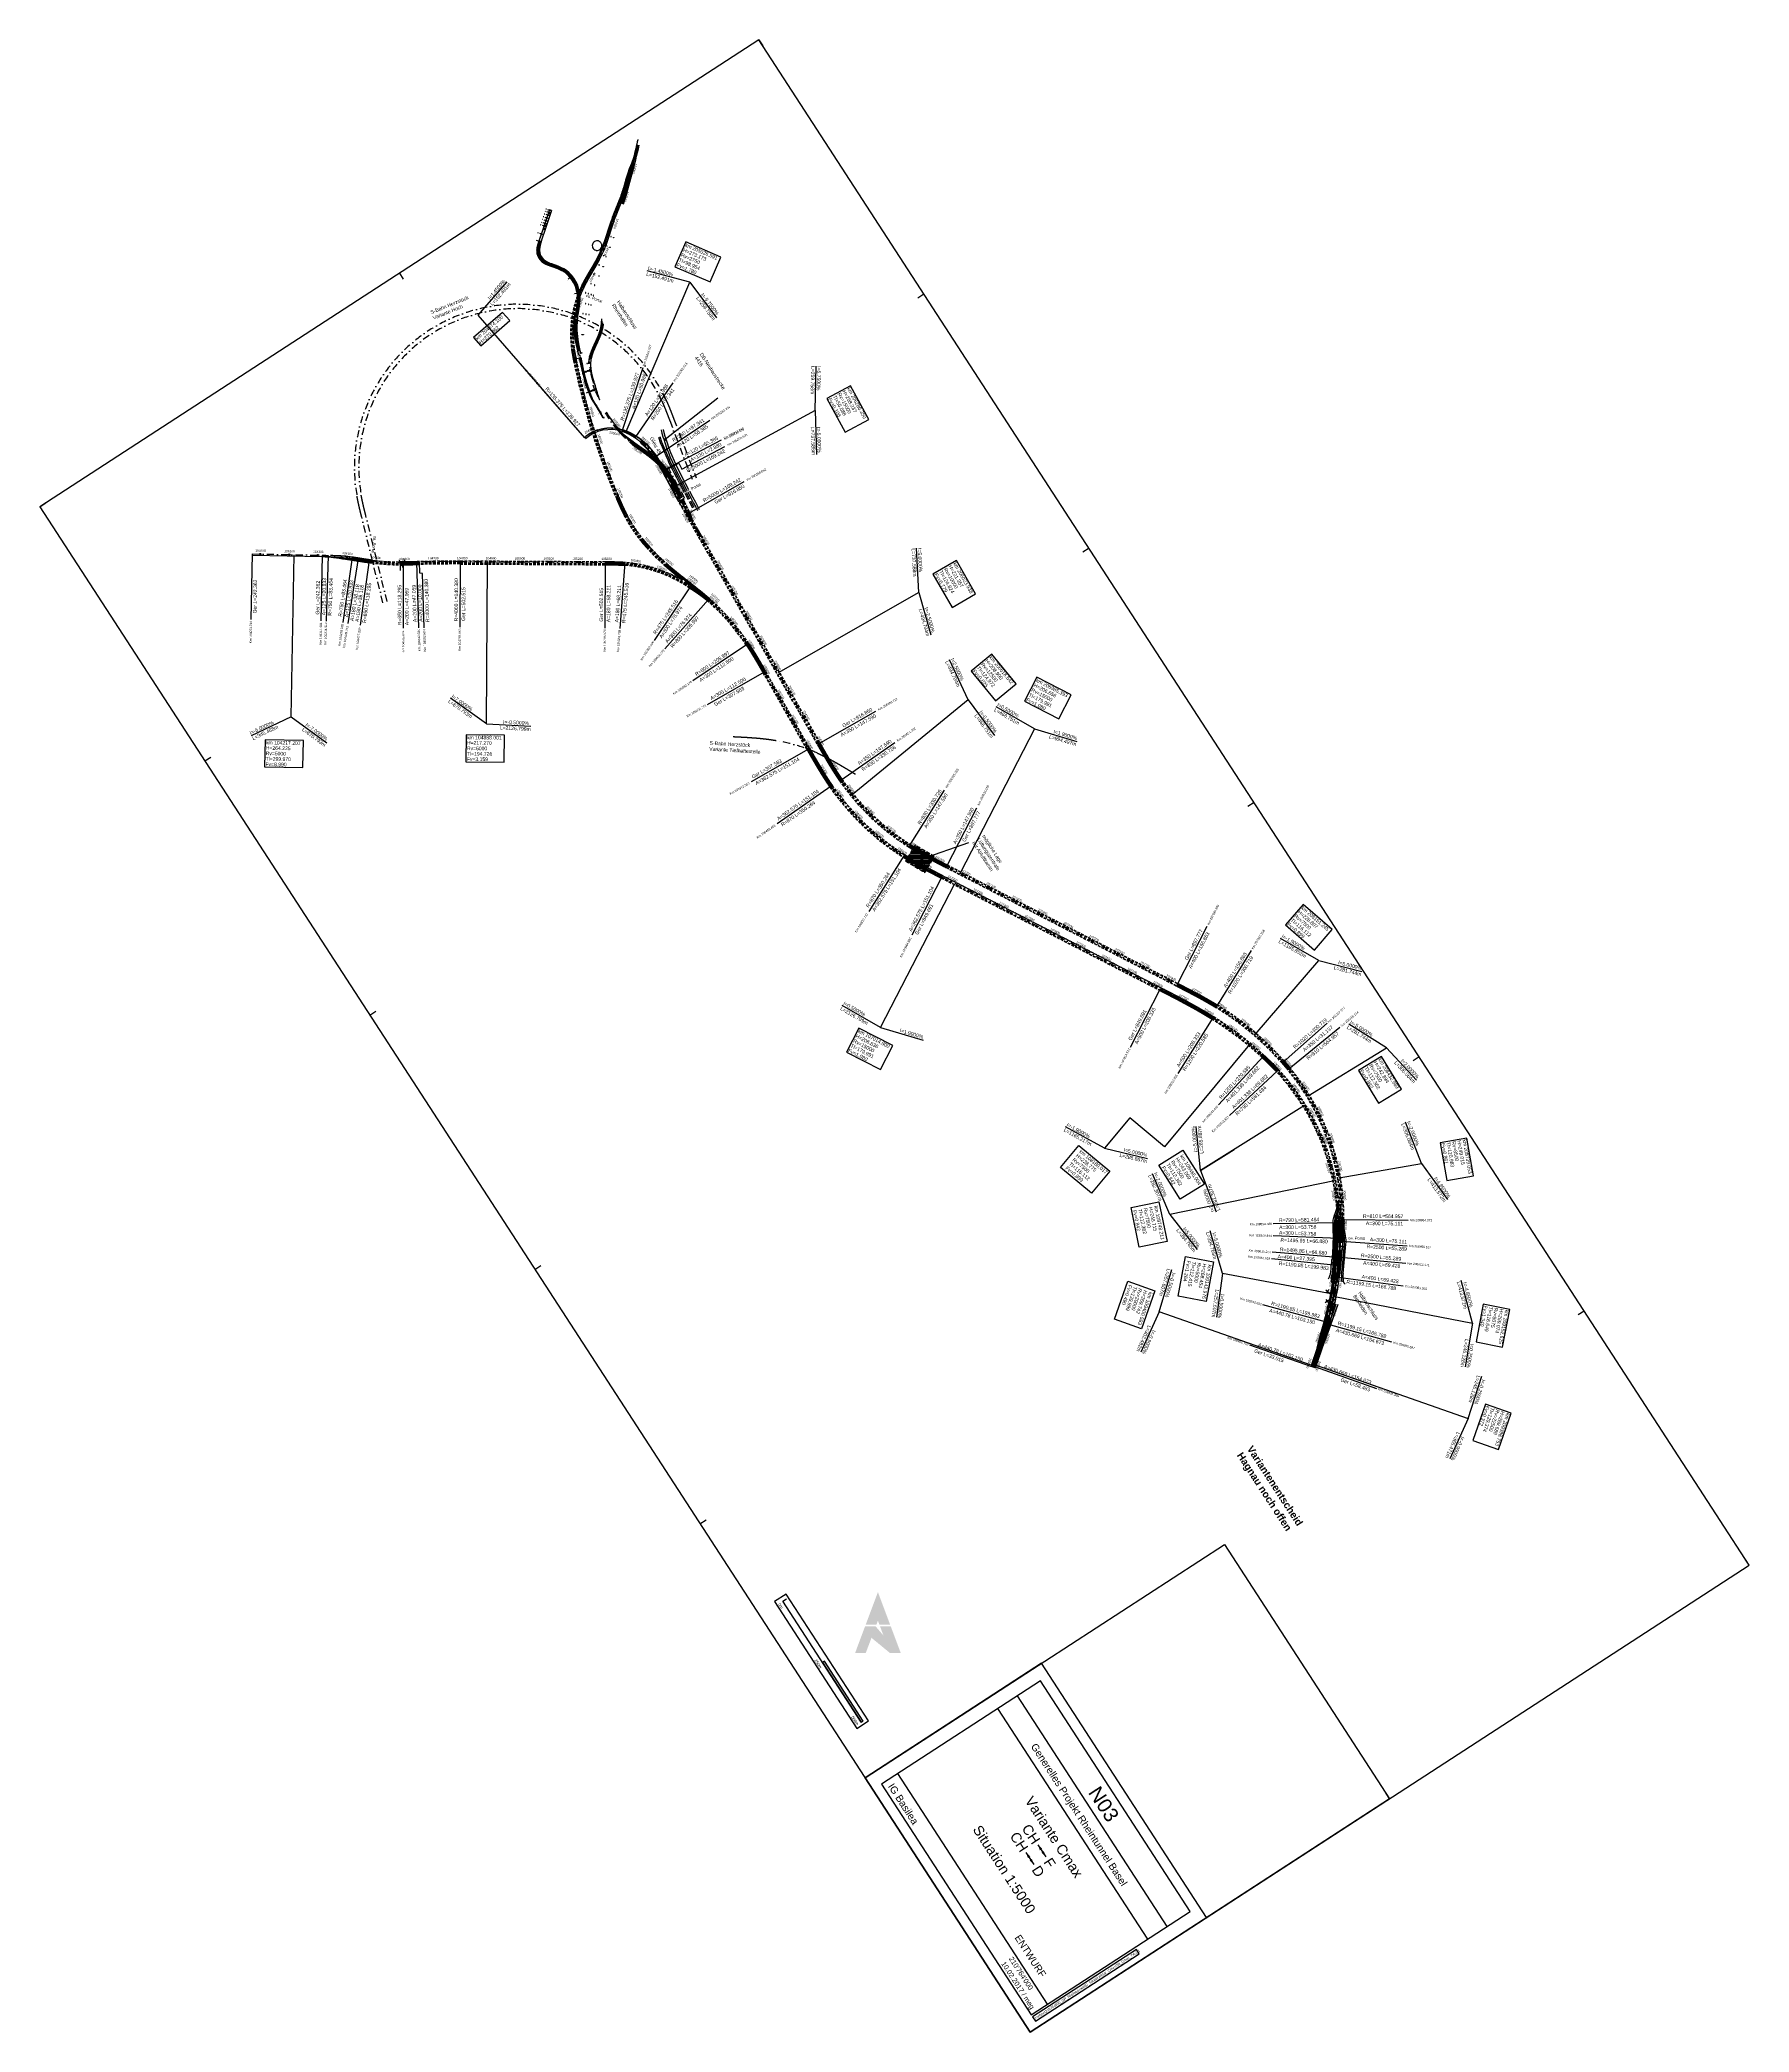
# Model space of a CAD drawing. Extents: x 2610184 to 2620710, y 1263771 to 1270672.
# Drawn here: x 2610184 to 2616105, y 1263771 to 1270672 of the extents above; entities that cross this region are included whole.
import ezdxf

# ---------------------------------------------------------------- set-up
doc = ezdxf.new("R2010")
doc.units = 0
doc.header["$LTSCALE"] = 5
for name, pattern in [('CADWORK_13', [4, 2, -2]), ('CADWORK_AC47', [57.5, 4.5, -53]), ('CADWORK_AC48', [15, 1, -14]), ('CADWORK_AC49', [55, 3, -1, 0.5, -50.5]), ('DASHDOT', [10, 5, -2.5, 0, -2.5]), ('DASHEDX2', [3.75, 2.5, -1.25])]:
    doc.linetypes.add(name, pattern=pattern)
doc.layers.get('0').update_dxf_attribs({"color": 1, "linetype": 'CONTINUOUS'})
for name, color, linetype in [('ANSCHLUSS_BIRSFELDEN_GRUND', 7, 'CONTINUOUS'), ('DB_GLEIS_45', 7, 'CONTINUOUS'), ('DB_NEUBAUSTRECKE', 7, 'CONTINUOUS'), ('GRUNDRISS_16', 7, 'CONTINUOUS'), ('GRUNDRISS_22', 7, 'CONTINUOUS'), ('GRUNDRISS_26', 7, 'CONTINUOUS'), ('GRUNDRISS_77', 7, 'CONTINUOUS'), ('GRUNDRISS_89', 7, 'CONTINUOUS'), ('GRUNDRISS_90', 7, 'CONTINUOUS'), ('GRUNDRISS_99', 7, 'CONTINUOUS'), ('QP_REEL_16', 7, 'CONTINUOUS'), ('QP_REEL_26', 7, 'CONTINUOUS'), ('TITELBLATT', 7, 'CONTINUOUS'), ('TUNNELZENTRALE', 7, 'CONTINUOUS'), ('VIADUKT_BADENSTRASSE', 94, 'CONTINUOUS')]:
    doc.layers.add(name, color=color, linetype=linetype)
doc.styles.add('ARIAL', font='')
doc.styles.get("Standard").update_dxf_attribs({"font": 'MONOTXT'})
doc.styles.get('ARIAL').set_extended_font_data('Arial')

# ---------------------------------------------------------------- blocks, each defined once
blk = doc.blocks.new('CDWK_PTTYP2')
at = {"color": 0}
for p, q in [((-0.5, 0), (0.5, 0)), ((0, 0.5), (0, -0.5))]:
    blk.add_line(p, q, dxfattribs=at)
blk = doc.blocks.new('CDWK_EXTR_4')
h = blk.add_hatch(color=0)
edge = h.paths.add_edge_path()
edge.add_arc((0, 0), 0.5, 0, 360)
blk = doc.blocks.new('CDWK_PTTYP10')
at = {"color": 0}
blk.add_circle((0, 0), 0.5, dxfattribs=at)
blk = doc.blocks.new('CDWK_EXTR_2')
at = {"color": 0}
blk.add_solid([(0, 0), (2, 0.5), (2, -0.5)], dxfattribs=at)

msp = doc.modelspace()

# ---------------------------------------------------------------- hatches: boundary and pattern name
at = {"layer": 'GRUNDRISS_16', "linetype": 'CONTINUOUS'}
msp.add_hatch(color=1, dxfattribs=at).paths.add_polyline_path([(2611333.9, 1268870.2), (2611332.6, 1268860.3), (2611333.6, 1268860.2), (2611334.9, 1268870.1)])
at = {"layer": 'GRUNDRISS_26', "linetype": 'CONTINUOUS'}
for points in [[(2612389, 1269086.5), (2612405.7, 1269095.7), (2612405.2, 1269096.6), (2612388.5, 1269087.4)], [(2614678.9, 1266520), (2614698.5, 1266519.3), (2614698.5, 1266520.3), (2614679, 1266521)]]:
    msp.add_hatch(color=1, dxfattribs=at).paths.add_polyline_path(points)
at = {"layer": 'TITELBLATT', "linetype": 'CONTINUOUS'}
for color, points in [(1, [(2612050.6, 1269798.3), (2612059.4, 1269794.7), (2612059.8, 1269795.6), (2612051, 1269799.2)]), (7, [(2613036.1, 1264848.7), (2612901.5, 1265056.1), (2612894.9, 1265051.8), (2613029.5, 1264844.5)])]:
    msp.add_hatch(color=color, dxfattribs=at).paths.add_polyline_path(points)
at = {"layer": 'TITELBLATT'}
for points in [[(2613105.6, 1265245.8), (2613087.1, 1265295.2), (2613044.7, 1265182.2), (2613081.7, 1265182.2), (2613081.7, 1265182.2), (2613087.1, 1265196.4), (2613092.4, 1265182.2), (2613129.2, 1265182.2), (2613129.5, 1265182.2)], [(2613131.7, 1265176.3), (2613094.7, 1265176.3), (2613094.6, 1265176.3), (2613106.3, 1265144.8), (2613079.3, 1265176.3), (2613042.5, 1265176.3), (2613007.9, 1265084), (2613044.8, 1265084), (2613064.8, 1265137), (2613129.3, 1265084), (2613166.3, 1265084)]]:
    msp.add_hatch(color=7, dxfattribs=at).paths.add_polyline_path(points)
at = {"layer": 'TUNNELZENTRALE', "linetype": 'DASHEDX2'}
h = msp.add_hatch(dxfattribs=at)
h.set_pattern_fill('ANSI31', color=1, scale=1.574813, angle=135, style=0, pattern_type=2)
h.set_pattern_definition([(0, (0, 2.5), (0, 5), [])])
h.paths.add_polyline_path([(2613282.5, 1267843.5), (2613215.6, 1267883.2), (2613182.8, 1267827.9), (2613249.7, 1267788.2)])

# ---------------------------------------------------------------- linework, layer by layer
at = {"layer": 'ANSCHLUSS_BIRSFELDEN_GRUND', "color": 1, "linetype": 'CONTINUOUS'}
for p, q in [((2614669.5, 1266574.3, 2.5), (2614670.5, 1266574.4, 2.5)), ((2614668.2, 1266407.1, 2.5), (2614669.2, 1266407, 2.5)), ((2614672.8, 1266431.2, 2.5), (2614673.8, 1266431.1, 2.5)), ((2614657, 1266333, 2.5), (2614658.2, 1266332.7, 2.5)), ((2614658.5, 1266370.6, 2.5), (2614661.2, 1266367, 2.5)), ((2614659.6, 1266370.9, 2.5), (2614662.2, 1266367.2, 2.5)), ((2614660.1, 1266371, 2.5), (2614662.8, 1266367.4, 2.5)), ((2614620.6, 1266187.4, 2.5), (2614621.8, 1266187.1, 2.5))]:
    msp.add_line(p, q, dxfattribs=at)
at = {"layer": 'ANSCHLUSS_BIRSFELDEN_GRUND', "color": 1, "linetype": 'CONTINUOUS', "elevation": 2.5}
for points in [[(2614664, 1266574.3, -0.116583), (2614672.1, 1266610.2, 0.119724), (2614678.4, 1266639.2)], [(2614678.4, 1266639.2, 0.002715), (2614678.4, 1266639.8, 0.165106), (2614673.3, 1266653.7), (2614673.2, 1266653.8)], [(2614693.4, 1266399.2, 0.006727), (2614703.4, 1266500.6, 0.12017), (2614694.7, 1266556.8, -0.099894), (2614685.2, 1266605.3), (2614685.3, 1266627.1), (2614685.3, 1266639.3)], [(2614698.4, 1266398.6, 0.006727), (2614708.4, 1266500.2, 0.12017), (2614699.3, 1266558.7, -0.099894), (2614690.2, 1266605.3), (2614690.3, 1266627.1), (2614690.3, 1266639.3)], [(2614663.5, 1266407.7, 0.043555), (2614663.9, 1266419.3, -0.038443), (2614664.1, 1266432), (2614664.1, 1266432.1), (2614664.2, 1266432.6), (2614664.2, 1266433.1), (2614664.3, 1266433.6), (2614664.3, 1266434), (2614664.4, 1266434.5), (2614664.4, 1266435), (2614664.5, 1266435.5), (2614664.5, 1266436), (2614664.6, 1266436.5), (2614664.6, 1266437), (2614664.7, 1266437.5), (2614664.7, 1266438), (2614664.8, 1266438.5), (2614664.8, 1266439), (2614664.8, 1266439.4), (2614664.9, 1266439.9), (2614664.9, 1266440.4), (2614665, 1266440.9), (2614665, 1266441.4), (2614665.1, 1266441.9), (2614665.1, 1266442.4), (2614665.2, 1266442.9), (2614665.2, 1266443.4), (2614665.2, 1266443.9), (2614665.3, 1266444.4), (2614665.3, 1266444.8), (2614665.4, 1266445.3), (2614665.4, 1266445.8), (2614665.5, 1266446.3), (2614665.5, 1266446.8), (2614665.5, 1266447.3), (2614665.6, 1266447.8), (2614665.6, 1266448.3), (2614665.7, 1266448.8), (2614665.7, 1266449.3), (2614665.8, 1266449.8), (2614665.8, 1266450.2), (2614665.8, 1266450.7), (2614665.9, 1266451.2), (2614665.9, 1266451.7), (2614666, 1266452.2), (2614666, 1266452.7), (2614666, 1266453.2), (2614666.1, 1266453.7), (2614666.1, 1266454.2), (2614666.2, 1266454.7), (2614666.2, 1266455.1), (2614666.5, 1266460.1), (2614666.9, 1266465.2), (2614667.2, 1266470.3), (2614667.5, 1266475.4), (2614667.7, 1266480.5), (2614668, 1266485.6), (2614668.2, 1266490.7), (2614668.4, 1266495.8), (2614668.6, 1266500.9), (2614668.8, 1266506), (2614669, 1266511), (2614669.1, 1266516.1), (2614669.3, 1266521.2), (2614669.3, 1266521.7), (2614669.3, 1266522.2), (2614669.3, 1266522.7), (2614669.3, 1266523.2), (2614669.3, 1266523.7), (2614669.3, 1266524.2), (2614669.3, 1266524.7), (2614669.3, 1266525.2), (2614669.4, 1266525.7), (2614669.4, 1266526.2), (2614669.4, 1266526.7), (2614669.4, 1266527.2), (2614669.4, 1266527.7), (2614669.4, 1266528.2), (2614669.4, 1266528.7), (2614669.4, 1266529.2), (2614669.4, 1266529.7), (2614669.4, 1266530.2), (2614669.4, 1266530.7), (2614669.5, 1266531.2), (2614669.5, 1266531.7), (2614669.5, 1266532.2), (2614669.5, 1266532.7), (2614669.5, 1266533.2), (2614669.5, 1266533.7), (2614669.5, 1266534.2), (2614669.5, 1266534.6), (2614669.5, 1266535.1), (2614669.5, 1266535.6), (2614669.5, 1266536.1), (2614669.5, 1266536.6), (2614669.5, 1266537.1), (2614669.5, 1266537.6), (2614669.6, 1266538.1), (2614669.6, 1266538.6)], [(2614664.5, 1266407.5, 0.043555), (2614664.9, 1266419.3, -0.038443), (2614665.1, 1266431.9), (2614665.1, 1266432), (2614665.2, 1266432.5), (2614665.2, 1266433), (2614665.3, 1266433.5), (2614665.3, 1266434), (2614665.4, 1266434.4), (2614665.4, 1266434.9), (2614665.5, 1266435.4), (2614665.5, 1266435.9), (2614665.6, 1266436.4), (2614665.6, 1266436.9), (2614665.7, 1266437.4), (2614665.7, 1266437.9), (2614665.8, 1266438.4), (2614665.8, 1266438.9), (2614665.8, 1266439.4), (2614665.9, 1266439.8), (2614665.9, 1266440.3), (2614666, 1266440.8), (2614666, 1266441.3), (2614666.1, 1266441.8), (2614666.1, 1266442.3), (2614666.2, 1266442.8), (2614666.2, 1266443.3), (2614666.2, 1266443.8), (2614666.3, 1266444.3), (2614666.3, 1266444.8), (2614666.4, 1266445.2), (2614666.4, 1266445.7), (2614666.5, 1266446.2), (2614666.5, 1266446.7), (2614666.5, 1266447.2), (2614666.6, 1266447.7), (2614666.6, 1266448.2), (2614666.7, 1266448.7), (2614666.7, 1266449.2), (2614666.8, 1266449.7), (2614666.8, 1266450.2), (2614666.8, 1266450.7), (2614666.9, 1266451.1), (2614666.9, 1266451.6), (2614667, 1266452.1), (2614667, 1266452.6), (2614667, 1266453.1), (2614667.1, 1266453.6), (2614667.1, 1266454.1), (2614667.2, 1266454.6), (2614667.2, 1266455), (2614667.5, 1266460.1), (2614667.9, 1266465.2), (2614668.2, 1266470.3), (2614668.5, 1266475.3), (2614668.7, 1266480.4), (2614669, 1266485.5), (2614669.2, 1266490.6), (2614669.4, 1266495.7), (2614669.6, 1266500.8), (2614669.8, 1266505.9), (2614670, 1266511), (2614670.1, 1266516.1), (2614670.3, 1266521.2), (2614670.3, 1266521.7), (2614670.3, 1266522.2), (2614670.3, 1266522.7), (2614670.3, 1266523.2), (2614670.3, 1266523.7), (2614670.3, 1266524.2), (2614670.3, 1266524.7), (2614670.3, 1266525.2), (2614670.4, 1266525.7), (2614670.4, 1266526.2), (2614670.4, 1266526.7), (2614670.4, 1266527.2), (2614670.4, 1266527.7), (2614670.4, 1266528.2), (2614670.4, 1266528.7), (2614670.4, 1266529.2), (2614670.4, 1266529.7), (2614670.4, 1266530.2), (2614670.4, 1266530.7), (2614670.5, 1266531.2), (2614670.5, 1266531.7), (2614670.5, 1266532.1), (2614670.5, 1266532.6), (2614670.5, 1266533.1), (2614670.5, 1266533.6), (2614670.5, 1266534.1), (2614670.5, 1266534.6), (2614670.5, 1266535.1), (2614670.5, 1266535.6), (2614670.5, 1266536.1), (2614670.5, 1266536.6), (2614670.5, 1266537.1), (2614670.5, 1266537.6), (2614670.6, 1266538.1), (2614670.6, 1266538.6)], [(2614665, 1266407.5, 0.043555), (2614665.4, 1266419.4, -0.038443), (2614665.6, 1266431.9), (2614665.6, 1266431.9), (2614665.7, 1266432.4), (2614665.7, 1266432.9), (2614665.8, 1266433.4), (2614665.8, 1266433.9), (2614665.9, 1266434.4), (2614665.9, 1266434.9), (2614666, 1266435.4), (2614666, 1266435.9), (2614666.1, 1266436.4), (2614666.1, 1266436.8), (2614666.2, 1266437.3), (2614666.2, 1266437.8), (2614666.3, 1266438.3), (2614666.3, 1266438.8), (2614666.3, 1266439.3), (2614666.4, 1266439.8), (2614666.4, 1266440.3), (2614666.5, 1266440.8), (2614666.5, 1266441.3), (2614666.6, 1266441.8), (2614666.6, 1266442.3), (2614666.7, 1266442.7), (2614666.7, 1266443.2), (2614666.7, 1266443.7), (2614666.8, 1266444.2), (2614666.8, 1266444.7), (2614666.9, 1266445.2), (2614666.9, 1266445.7), (2614667, 1266446.2), (2614667, 1266446.7), (2614667, 1266447.2), (2614667.1, 1266447.7), (2614667.1, 1266448.2), (2614667.2, 1266448.6), (2614667.2, 1266449.1), (2614667.3, 1266449.6), (2614667.3, 1266450.1), (2614667.3, 1266450.6), (2614667.4, 1266451.1), (2614667.4, 1266451.6), (2614667.5, 1266452.1), (2614667.5, 1266452.6), (2614667.5, 1266453.1), (2614667.6, 1266453.6), (2614667.6, 1266454.1), (2614667.7, 1266454.6), (2614667.7, 1266455), (2614668, 1266460), (2614668.4, 1266465.1), (2614668.7, 1266470.2), (2614668.9, 1266475.3), (2614669.2, 1266480.4), (2614669.5, 1266485.5), (2614669.7, 1266490.6), (2614669.9, 1266495.7), (2614670.1, 1266500.8), (2614670.3, 1266505.9), (2614670.5, 1266511), (2614670.6, 1266516.1), (2614670.8, 1266521.2), (2614670.8, 1266521.7), (2614670.8, 1266522.2), (2614670.8, 1266522.7), (2614670.8, 1266523.2), (2614670.8, 1266523.7), (2614670.8, 1266524.2), (2614670.8, 1266524.7), (2614670.8, 1266525.2), (2614670.9, 1266525.7), (2614670.9, 1266526.2), (2614670.9, 1266526.7), (2614670.9, 1266527.2), (2614670.9, 1266527.7), (2614670.9, 1266528.2), (2614670.9, 1266528.7), (2614670.9, 1266529.2), (2614670.9, 1266529.7), (2614670.9, 1266530.2), (2614670.9, 1266530.6), (2614671, 1266531.1), (2614671, 1266531.6), (2614671, 1266532.1), (2614671, 1266532.6), (2614671, 1266533.1), (2614671, 1266533.6), (2614671, 1266534.1), (2614671, 1266534.6), (2614671, 1266535.1), (2614671, 1266535.6), (2614671, 1266536.1), (2614671, 1266536.6), (2614671, 1266537.1), (2614671, 1266537.6), (2614671.1, 1266538.1), (2614671.1, 1266538.6)], [(2614668.2, 1266407.1, 0.043555), (2614668.6, 1266419.5, -0.038443), (2614668.8, 1266431.6), (2614668.8, 1266431.6), (2614668.9, 1266432.1), (2614668.9, 1266432.6), (2614669, 1266433.1), (2614669, 1266433.6), (2614669.1, 1266434.1), (2614669.1, 1266434.6), (2614669.2, 1266435.1), (2614669.2, 1266435.6), (2614669.3, 1266436.1), (2614669.3, 1266436.6), (2614669.3, 1266437), (2614669.4, 1266437.5), (2614669.4, 1266438), (2614669.5, 1266438.5), (2614669.5, 1266439), (2614669.6, 1266439.5), (2614669.6, 1266440), (2614669.7, 1266440.5), (2614669.7, 1266441), (2614669.8, 1266441.5), (2614669.8, 1266442), (2614669.8, 1266442.5), (2614669.9, 1266443), (2614669.9, 1266443.4), (2614670, 1266443.9), (2614670, 1266444.4), (2614670.1, 1266444.9), (2614670.1, 1266445.4), (2614670.1, 1266445.9), (2614670.2, 1266446.4), (2614670.2, 1266446.9), (2614670.3, 1266447.4), (2614670.3, 1266447.9), (2614670.4, 1266448.4), (2614670.4, 1266448.9), (2614670.4, 1266449.4), (2614670.5, 1266449.9), (2614670.5, 1266450.3), (2614670.6, 1266450.8), (2614670.6, 1266451.3), (2614670.6, 1266451.8), (2614670.7, 1266452.3), (2614670.7, 1266452.8), (2614670.8, 1266453.3), (2614670.8, 1266453.8), (2614670.8, 1266454.3), (2614670.9, 1266454.8), (2614671.2, 1266459.8), (2614671.6, 1266464.9), (2614671.9, 1266470), (2614672.1, 1266475.1), (2614672.4, 1266480.3), (2614672.7, 1266485.4), (2614672.9, 1266490.5), (2614673.1, 1266495.6), (2614673.3, 1266500.7), (2614673.5, 1266505.8), (2614673.7, 1266510.9), (2614673.8, 1266516), (2614674, 1266521.1), (2614674, 1266521.6), (2614674, 1266522.1), (2614674, 1266522.6), (2614674, 1266523.1), (2614674, 1266523.6), (2614674, 1266524.1), (2614674, 1266524.6), (2614674, 1266525.1), (2614674.1, 1266525.6), (2614674.1, 1266526.1), (2614674.1, 1266526.6), (2614674.1, 1266527.1), (2614674.1, 1266527.6), (2614674.1, 1266528.1), (2614674.1, 1266528.6), (2614674.1, 1266529.1), (2614674.1, 1266529.6), (2614674.1, 1266530.1), (2614674.1, 1266530.6), (2614674.2, 1266531.1), (2614674.2, 1266531.6), (2614674.2, 1266532.1), (2614674.2, 1266532.6), (2614674.2, 1266533.1), (2614674.2, 1266533.6), (2614674.2, 1266534.1), (2614674.2, 1266534.6), (2614674.2, 1266535.1), (2614674.2, 1266535.6), (2614674.2, 1266536.1), (2614674.2, 1266536.6), (2614674.2, 1266537.1), (2614674.2, 1266537.6), (2614674.3, 1266538.1), (2614674.3, 1266538.6)], [(2614647.4, 1266380.1, 0.04038), (2614652.9, 1266390.6, 0.068654), (2614654.7, 1266397.2, 0.006957), (2614658.7, 1266432.6, 0.002982), (2614660.1, 1266447.8)], [(2614665.1, 1266447.3, -0.002982), (2614663.6, 1266432.1, -0.00728), (2614659.5, 1266394.9, -0.085767), (2614655.5, 1266382.2)], [(2614698.4, 1266398.8, 0.069722), (2614699.2, 1266372.9, 0.173957), (2614705.3, 1266362.2)]]:
    msp.add_lwpolyline(points, format="xyb", dxfattribs=at)
at = {"layer": 'ANSCHLUSS_BIRSFELDEN_GRUND', "color": 1, "linetype": 'CADWORK_13', "elevation": 2.5}
msp.add_lwpolyline([(2614673.8, 1266601.5, -0.023667), (2614676.6, 1266608, 0.032462), (2614679.9, 1266616.1)], format="xyb", dxfattribs=at)
at = {"layer": 'ANSCHLUSS_BIRSFELDEN_GRUND', "color": 1, "linetype": 'CONTINUOUS', "elevation": 2.5}
for points in [[(2614664.1, 1266538.7), (2614664.1, 1266538.2), (2614664, 1266537.7), (2614664, 1266537.2), (2614664, 1266536.7), (2614664, 1266536.2), (2614664, 1266535.7), (2614664, 1266535.2), (2614664, 1266534.7), (2614664, 1266534.2), (2614664, 1266533.7), (2614664, 1266533.2), (2614664, 1266532.7), (2614664, 1266532.3), (2614664, 1266531.8), (2614664, 1266531.3), (2614664, 1266530.8), (2614663.9, 1266530.3), (2614663.9, 1266529.8), (2614663.9, 1266529.3), (2614663.9, 1266528.8), (2614663.9, 1266528.3), (2614663.9, 1266527.8), (2614663.9, 1266527.3), (2614663.9, 1266526.8), (2614663.9, 1266526.3), (2614663.9, 1266525.8), (2614663.8, 1266525.3), (2614663.8, 1266524.8), (2614663.8, 1266524.3), (2614663.8, 1266523.8), (2614663.8, 1266523.3), (2614663.8, 1266522.8), (2614663.8, 1266522.4), (2614663.8, 1266521.9), (2614663.8, 1266521.4), (2614663.6, 1266516.3), (2614663.5, 1266511.2), (2614663.3, 1266506.1), (2614663.1, 1266501.1), (2614662.9, 1266496), (2614662.7, 1266490.9), (2614662.5, 1266485.8), (2614662.2, 1266480.8), (2614662, 1266475.7), (2614661.7, 1266470.6), (2614661.4, 1266465.6), (2614661, 1266460.5), (2614660.7, 1266455.5), (2614660.7, 1266455.1), (2614660.6, 1266454.6), (2614660.6, 1266454.1), (2614660.6, 1266453.6), (2614660.5, 1266453.2), (2614660.5, 1266452.7), (2614660.4, 1266452.2), (2614660.4, 1266451.7), (2614660.4, 1266451.2), (2614660.3, 1266450.7), (2614660.3, 1266450.2), (2614660.2, 1266449.7), (2614660.2, 1266449.2), (2614660.2, 1266448.8), (2614660.1, 1266448.3), (2614660.1, 1266447.8)], [(2614665.1, 1266447.3), (2614665.1, 1266447.8), (2614665.1, 1266448.3), (2614665.2, 1266448.8), (2614665.2, 1266449.3), (2614665.3, 1266449.8), (2614665.3, 1266450.3), (2614665.3, 1266450.8), (2614665.4, 1266451.3), (2614665.4, 1266451.8), (2614665.5, 1266452.3), (2614665.5, 1266452.7), (2614665.5, 1266453.2), (2614665.6, 1266453.7), (2614665.6, 1266454.2), (2614665.7, 1266454.7), (2614665.7, 1266455.1), (2614666, 1266460.2), (2614666.4, 1266465.3), (2614666.7, 1266470.3), (2614667, 1266475.4), (2614667.2, 1266480.5), (2614667.5, 1266485.6), (2614667.7, 1266490.7), (2614667.9, 1266495.8), (2614668.1, 1266500.9), (2614668.3, 1266506), (2614668.5, 1266511.1), (2614668.6, 1266516.2), (2614668.8, 1266521.3), (2614668.8, 1266521.7), (2614668.8, 1266522.2), (2614668.8, 1266522.7), (2614668.8, 1266523.2), (2614668.8, 1266523.7), (2614668.8, 1266524.2), (2614668.8, 1266524.7), (2614668.8, 1266525.2), (2614668.9, 1266525.7), (2614668.9, 1266526.2), (2614668.9, 1266526.7), (2614668.9, 1266527.2), (2614668.9, 1266527.7), (2614668.9, 1266528.2), (2614668.9, 1266528.7), (2614668.9, 1266529.2), (2614668.9, 1266529.7), (2614668.9, 1266530.2), (2614668.9, 1266530.7), (2614669, 1266531.2), (2614669, 1266531.7), (2614669, 1266532.2), (2614669, 1266532.7), (2614669, 1266533.2), (2614669, 1266533.7), (2614669, 1266534.2), (2614669, 1266534.7), (2614669, 1266535.2), (2614669, 1266535.6), (2614669, 1266536.1), (2614669, 1266536.6), (2614669, 1266537.1), (2614669, 1266537.6), (2614669.1, 1266538.1), (2614669.1, 1266538.6)]]:
    msp.add_lwpolyline(points, dxfattribs=at)
at = {"layer": 'ANSCHLUSS_BIRSFELDEN_GRUND', "color": 1, "linetype": 'CONTINUOUS'}
for points in [[(2614664.1, 1266538.7), (2614664.1, 1266539.2), (2614664.1, 1266539.7), (2614664.1, 1266540.2), (2614664.1, 1266540.6), (2614664.1, 1266541.1), (2614664.1, 1266541.6), (2614664.1, 1266542.1), (2614664.1, 1266542.6), (2614664.1, 1266543.1), (2614664.1, 1266543.6), (2614664.1, 1266544.1), (2614664.1, 1266544.6), (2614664.1, 1266545.1), (2614664.1, 1266545.6), (2614664.1, 1266546.1), (2614664.1, 1266546.6), (2614664.1, 1266547.1), (2614664.1, 1266547.5), (2614664.1, 1266548), (2614664.1, 1266548.5), (2614664.1, 1266549), (2614664.1, 1266549.5), (2614664.1, 1266550), (2614664.1, 1266550.5), (2614664.1, 1266551), (2614664.1, 1266551.5), (2614664.1, 1266552), (2614664.1, 1266552.5), (2614664.1, 1266553), (2614664.1, 1266553.4), (2614664.1, 1266553.6), (2614664.1, 1266554.1), (2614664.1, 1266554.6), (2614664.1, 1266555.1), (2614664.1, 1266555.6), (2614664.1, 1266556.1), (2614664.1, 1266556.6), (2614664.1, 1266557.1), (2614664.1, 1266557.6), (2614664.1, 1266558.1), (2614664.1, 1266558.6), (2614664.1, 1266559), (2614664.1, 1266559.5), (2614664.1, 1266560), (2614664.1, 1266560.5), (2614664.1, 1266561), (2614664.1, 1266561.5), (2614664.1, 1266562), (2614664.1, 1266562.5), (2614664.1, 1266563), (2614664.1, 1266563.5), (2614664.1, 1266564), (2614664.1, 1266564.4), (2614664.1, 1266564.9), (2614664.1, 1266565.4), (2614664.1, 1266565.9), (2614664.1, 1266566.4), (2614664.1, 1266566.9), (2614664.1, 1266567.4), (2614664.1, 1266567.9), (2614664.1, 1266568.4), (2614664.1, 1266568.9), (2614664.1, 1266569.3), (2614664.1, 1266569.8), (2614664.1, 1266570.3), (2614664.1, 1266570.8), (2614664.1, 1266571.3), (2614664.1, 1266571.8), (2614664.1, 1266572.3), (2614664.1, 1266572.8), (2614664.1, 1266573.3), (2614664, 1266573.8), (2614664, 1266574.2)], [(2614669.6, 1266538.6), (2614669.6, 1266539.1), (2614669.6, 1266539.6), (2614669.6, 1266540.1), (2614669.6, 1266540.6), (2614669.6, 1266541.1), (2614669.6, 1266541.6), (2614669.6, 1266542.1), (2614669.6, 1266542.6), (2614669.6, 1266543.1), (2614669.6, 1266543.6), (2614669.6, 1266544.1), (2614669.6, 1266544.6), (2614669.6, 1266545.1), (2614669.6, 1266545.6), (2614669.6, 1266546.1), (2614669.6, 1266546.5), (2614669.6, 1266547), (2614669.6, 1266547.5), (2614669.6, 1266548), (2614669.6, 1266548.5), (2614669.6, 1266549), (2614669.6, 1266549.5), (2614669.6, 1266550), (2614669.6, 1266550.5), (2614669.6, 1266551), (2614669.6, 1266551.5), (2614669.6, 1266552), (2614669.6, 1266552.5), (2614669.6, 1266553), (2614669.6, 1266553.4), (2614669.6, 1266553.6), (2614669.6, 1266554.1), (2614669.6, 1266554.6), (2614669.6, 1266555.1), (2614669.6, 1266555.6), (2614669.6, 1266556.1), (2614669.6, 1266556.6), (2614669.6, 1266557.1), (2614669.6, 1266557.5), (2614669.6, 1266558), (2614669.6, 1266558.5), (2614669.6, 1266559), (2614669.6, 1266559.5), (2614669.6, 1266560), (2614669.6, 1266560.5), (2614669.6, 1266561), (2614669.6, 1266561.5), (2614669.6, 1266562), (2614669.6, 1266562.5), (2614669.6, 1266563), (2614669.6, 1266563.5), (2614669.6, 1266564), (2614669.6, 1266564.5), (2614669.6, 1266565), (2614669.6, 1266565.5), (2614669.6, 1266565.9), (2614669.6, 1266566.4), (2614669.6, 1266566.9), (2614669.6, 1266567.4), (2614669.6, 1266567.9), (2614669.6, 1266568.4), (2614669.6, 1266568.9), (2614669.6, 1266569.4), (2614669.6, 1266569.9), (2614669.6, 1266570.4), (2614669.6, 1266570.9), (2614669.6, 1266571.4), (2614669.6, 1266571.9), (2614669.6, 1266572.4), (2614669.6, 1266572.9), (2614669.5, 1266573.3), (2614669.5, 1266573.8), (2614669.5, 1266574.3)], [(2614670.6, 1266538.6), (2614670.6, 1266539.1), (2614670.6, 1266539.6), (2614670.6, 1266540.1), (2614670.6, 1266540.6), (2614670.6, 1266541.1), (2614670.6, 1266541.6), (2614670.6, 1266542.1), (2614670.6, 1266542.6), (2614670.6, 1266543.1), (2614670.6, 1266543.6), (2614670.6, 1266544.1), (2614670.6, 1266544.6), (2614670.6, 1266545.1), (2614670.6, 1266545.6), (2614670.6, 1266546), (2614670.6, 1266546.5), (2614670.6, 1266547), (2614670.6, 1266547.5), (2614670.6, 1266548), (2614670.6, 1266548.5), (2614670.6, 1266549), (2614670.6, 1266549.5), (2614670.6, 1266550), (2614670.6, 1266550.5), (2614670.6, 1266551), (2614670.6, 1266551.5), (2614670.6, 1266552), (2614670.6, 1266552.5), (2614670.6, 1266553), (2614670.6, 1266553.4), (2614670.6, 1266553.6), (2614670.6, 1266554.1), (2614670.6, 1266554.6), (2614670.6, 1266555.1), (2614670.6, 1266555.6), (2614670.6, 1266556.1), (2614670.6, 1266556.6), (2614670.6, 1266557.1), (2614670.6, 1266557.5), (2614670.6, 1266558), (2614670.6, 1266558.5), (2614670.6, 1266559), (2614670.6, 1266559.5), (2614670.6, 1266560), (2614670.6, 1266560.5), (2614670.6, 1266561), (2614670.6, 1266561.5), (2614670.6, 1266562), (2614670.6, 1266562.5), (2614670.6, 1266563), (2614670.6, 1266563.5), (2614670.6, 1266564), (2614670.6, 1266564.5), (2614670.6, 1266565), (2614670.6, 1266565.5), (2614670.6, 1266566), (2614670.6, 1266566.4), (2614670.6, 1266566.9), (2614670.6, 1266567.4), (2614670.6, 1266567.9), (2614670.6, 1266568.4), (2614670.6, 1266568.9), (2614670.6, 1266569.4), (2614670.6, 1266569.9), (2614670.6, 1266570.4), (2614670.6, 1266570.9), (2614670.6, 1266571.4), (2614670.6, 1266571.9), (2614670.6, 1266572.4), (2614670.6, 1266572.9), (2614670.5, 1266573.4), (2614670.5, 1266573.9), (2614670.5, 1266574.4)], [(2614672.8, 1266431.2), (2614672.9, 1266431.7), (2614672.9, 1266432.2), (2614673, 1266432.7), (2614673, 1266433.2), (2614673, 1266433.7), (2614673.1, 1266434.2), (2614673.1, 1266434.7), (2614673.2, 1266435.2), (2614673.2, 1266435.7), (2614673.3, 1266436.2), (2614673.3, 1266436.7), (2614673.4, 1266437.2), (2614673.4, 1266437.7), (2614673.5, 1266438.2), (2614673.5, 1266438.6), (2614673.6, 1266439.1), (2614673.6, 1266439.6), (2614673.6, 1266440.1), (2614673.7, 1266440.6), (2614673.7, 1266441.1), (2614673.8, 1266441.6), (2614673.8, 1266442.1), (2614673.9, 1266442.6), (2614673.9, 1266443.1), (2614674, 1266443.6), (2614674, 1266444.1), (2614674, 1266444.6), (2614674.1, 1266445.1), (2614674.1, 1266445.6), (2614674.2, 1266446.1), (2614674.2, 1266446.6), (2614674.3, 1266447), (2614674.3, 1266447.5), (2614674.3, 1266448), (2614674.4, 1266448.5), (2614674.4, 1266449), (2614674.5, 1266449.5), (2614674.5, 1266450), (2614674.6, 1266450.5), (2614674.6, 1266451), (2614674.6, 1266451.5), (2614674.7, 1266452), (2614674.7, 1266452.5), (2614674.8, 1266453), (2614674.8, 1266453.5), (2614674.8, 1266454), (2614674.9, 1266454.5), (2614675.2, 1266459.6), (2614675.5, 1266464.7), (2614675.8, 1266469.8), (2614676.1, 1266474.9), (2614676.4, 1266480), (2614676.7, 1266485.2), (2614676.9, 1266490.3), (2614677.1, 1266495.4), (2614677.3, 1266500.5), (2614677.5, 1266505.7), (2614677.7, 1266510.8), (2614677.8, 1266515.9), (2614678, 1266521), (2614678, 1266521.5), (2614678, 1266522), (2614678, 1266522.5), (2614678, 1266523), (2614678, 1266523.5), (2614678, 1266524), (2614678, 1266524.5), (2614678, 1266525), (2614678.1, 1266525.5), (2614678.1, 1266526), (2614678.1, 1266526.5), (2614678.1, 1266527), (2614678.1, 1266527.5), (2614678.1, 1266528), (2614678.1, 1266528.5), (2614678.1, 1266529), (2614678.1, 1266529.5), (2614678.1, 1266530), (2614678.1, 1266530.5), (2614678.2, 1266531), (2614678.2, 1266531.5), (2614678.2, 1266532), (2614678.2, 1266532.5), (2614678.2, 1266533), (2614678.2, 1266533.5), (2614678.2, 1266534), (2614678.2, 1266534.5), (2614678.2, 1266535), (2614678.2, 1266535.5), (2614678.2, 1266536), (2614678.2, 1266536.5), (2614678.2, 1266537), (2614678.2, 1266537.5), (2614678.3, 1266538), (2614678.3, 1266538.5)], [(2614673.8, 1266431.1), (2614673.8, 1266431.1), (2614673.9, 1266431.6), (2614673.9, 1266432.1), (2614673.9, 1266432.1)], [(2614653.2, 1266231.5), (2614666.1, 1266270), (2614674, 1266294)]]:
    msp.add_lwpolyline(points, dxfattribs=at)
for points in [[(2614661.2, 1266367, -0.029059), (2614632.4, 1266232.7), (2614632.3, 1266232.2), (2614632.2, 1266231.7), (2614632, 1266231.3), (2614631.9, 1266230.8), (2614631.8, 1266230.3), (2614631.6, 1266229.8), (2614631.5, 1266229.4), (2614631.4, 1266228.9), (2614631.2, 1266228.4), (2614631.1, 1266227.9), (2614631, 1266227.4), (2614630.8, 1266227), (2614630.7, 1266226.5), (2614630.6, 1266226), (2614630.4, 1266225.5), (2614630.3, 1266225), (2614630.2, 1266224.6), (2614630, 1266224.1), (2614629.9, 1266223.6), (2614629.8, 1266223.1), (2614629.6, 1266222.7), (2614629.5, 1266222.2), (2614629.4, 1266221.7), (2614629.2, 1266221.2), (2614629.1, 1266220.7), (2614628.9, 1266220.3), (2614628.8, 1266219.8), (2614628.7, 1266219.3), (2614628.5, 1266218.8), (2614628.4, 1266218.4), (2614628.3, 1266217.9), (2614628.1, 1266217.4), (2614628, 1266216.9), (2614627.8, 1266216.4), (2614627.7, 1266216), (2614627.6, 1266215.5), (2614627.4, 1266215), (2614627.3, 1266214.5), (2614627.1, 1266214.1), (2614627, 1266213.6), (2614626.9, 1266213.1), (2614626.7, 1266212.6), (2614626.6, 1266212.1), (2614626.4, 1266211.7), (2614626.3, 1266211.2), (2614626.2, 1266210.7), (2614626, 1266210.2), (2614625.9, 1266209.8), (2614625.7, 1266209.3), (2614625.6, 1266208.8), (2614625.5, 1266208.3), (2614625.3, 1266207.9), (2614625.2, 1266207.4), (2614625, 1266206.9), (2614624.9, 1266206.4), (2614624.7, 1266205.9), (2614624.6, 1266205.5), (2614624.5, 1266205), (2614624.3, 1266204.5), (2614624.2, 1266204), (2614624, 1266203.6), (2614623.9, 1266203.1), (2614623.7, 1266202.6), (2614623.6, 1266202.1), (2614623.5, 1266201.7), (2614623.3, 1266201.2), (2614623.2, 1266200.7), (2614623, 1266200.2), (2614622.9, 1266199.8), (2614622.7, 1266199.3), (2614622.6, 1266198.8), (2614622.4, 1266198.3), (2614622.3, 1266197.9), (2614622.2, 1266197.4), (2614622, 1266196.9), (2614621.9, 1266196.4), (2614621.7, 1266195.9), (2614621.6, 1266195.5), (2614621.4, 1266195), (2614621.3, 1266194.5), (2614621.1, 1266194), (2614621, 1266193.6), (2614620.8, 1266193.1), (2614620.7, 1266192.6), (2614620.5, 1266192.1), (2614620.4, 1266191.7), (2614620.2, 1266191.2), (2614620.1, 1266190.7), (2614620, 1266190.2), (2614619.8, 1266189.8), (2614619.7, 1266189.3), (2614619.5, 1266188.8), (2614619.4, 1266188.3), (2614619.2, 1266187.9), (2614619.2, 1266187.8), (2614607.2, 1266140.1)], [(2614662.2, 1266367.2, -0.029147), (2614633.4, 1266232.4), (2614633.3, 1266232), (2614633.1, 1266231.5), (2614633, 1266231), (2614632.9, 1266230.5), (2614632.7, 1266230), (2614632.6, 1266229.6), (2614632.5, 1266229.1), (2614632.3, 1266228.6), (2614632.2, 1266228.1), (2614632.1, 1266227.6), (2614631.9, 1266227.2), (2614631.8, 1266226.7), (2614631.7, 1266226.2), (2614631.5, 1266225.7), (2614631.4, 1266225.3), (2614631.3, 1266224.8), (2614631.1, 1266224.3), (2614631, 1266223.8), (2614630.9, 1266223.3), (2614630.7, 1266222.9), (2614630.6, 1266222.4), (2614630.4, 1266221.9), (2614630.3, 1266221.4), (2614630.2, 1266220.9), (2614630, 1266220.5), (2614629.9, 1266220), (2614629.8, 1266219.5), (2614629.6, 1266219), (2614629.5, 1266218.6), (2614629.4, 1266218.1), (2614629.2, 1266217.6), (2614629.1, 1266217.1), (2614628.9, 1266216.6), (2614628.8, 1266216.2), (2614628.7, 1266215.7), (2614628.5, 1266215.2), (2614628.4, 1266214.7), (2614628.2, 1266214.3), (2614628.1, 1266213.8), (2614628, 1266213.3), (2614627.8, 1266212.8), (2614627.7, 1266212.3), (2614627.5, 1266211.9), (2614627.4, 1266211.4), (2614627.3, 1266210.9), (2614627.1, 1266210.4), (2614627, 1266210), (2614626.8, 1266209.5), (2614626.7, 1266209), (2614626.6, 1266208.5), (2614626.4, 1266208), (2614626.3, 1266207.6), (2614626.1, 1266207.1), (2614626, 1266206.6), (2614625.8, 1266206.1), (2614625.7, 1266205.7), (2614625.6, 1266205.2), (2614625.4, 1266204.7), (2614625.3, 1266204.2), (2614625.1, 1266203.8), (2614625, 1266203.3), (2614624.8, 1266202.8), (2614624.7, 1266202.3), (2614624.6, 1266201.8), (2614624.4, 1266201.4), (2614624.3, 1266200.9), (2614624.1, 1266200.4), (2614624, 1266199.9), (2614623.8, 1266199.5), (2614623.7, 1266199), (2614623.5, 1266198.5), (2614623.4, 1266198), (2614623.3, 1266197.6), (2614623.1, 1266197.1), (2614623, 1266196.6), (2614622.8, 1266196.1), (2614622.7, 1266195.7), (2614622.5, 1266195.2), (2614622.4, 1266194.7), (2614622.2, 1266194.2), (2614622.1, 1266193.7), (2614621.9, 1266193.3), (2614621.8, 1266192.8), (2614621.6, 1266192.3), (2614621.5, 1266191.8), (2614621.3, 1266191.4), (2614621.2, 1266190.9), (2614621.1, 1266190.4), (2614620.9, 1266189.9), (2614620.8, 1266189.5), (2614620.6, 1266189), (2614620.5, 1266188.5), (2614620.3, 1266188), (2614620.2, 1266187.6), (2614620.1, 1266187.5), (2614608, 1266139)], [(2614680.4, 1266291.4), (2614648.6, 1266204.1), (2614638.4, 1266176.1), (2614630.3, 1266154, 0.007045), (2614628, 1266147.3)]]:
    msp.add_lwpolyline(points, format="xyb", dxfattribs=at)
for points in [[(2614671.7, 1266406.7, 2.5), (2614671.9, 1266408.9, 2.5), (2614672, 1266411, 2.5), (2614672.1, 1266413.2, 2.5), (2614672.2, 1266415.4, 2.5), (2614672.2, 1266417.6, 2.5), (2614672.1, 1266419.7, 2.5), (2614672, 1266421.6, 2.1), (2614671.9, 1266423.6, 1.7), (2614672, 1266425.5, 1.3), (2614672, 1266427.4, 0.8), (2614672.1, 1266429.3, 0.4), (2614672.3, 1266431.2, 0), (2614672.3, 1266431.3, 0), (2614672.4, 1266431.8, 0), (2614672.4, 1266432.3, 0), (2614672.5, 1266432.8, 0), (2614672.5, 1266433.3, 0), (2614672.5, 1266433.8, 0), (2614672.6, 1266434.2, 0), (2614672.6, 1266434.7, 0), (2614672.7, 1266435.2, 0), (2614672.7, 1266435.7, 0), (2614672.8, 1266436.2, 0), (2614672.8, 1266436.7, 0), (2614672.9, 1266437.2, 0), (2614672.9, 1266437.7, 0), (2614673, 1266438.2, 0), (2614673, 1266438.7, 0), (2614673.1, 1266439.2, 0), (2614673.1, 1266439.7, 0), (2614673.1, 1266440.2, 0), (2614673.2, 1266440.7, 0), (2614673.2, 1266441.2, 0), (2614673.3, 1266441.7, 0), (2614673.3, 1266442.1, 0), (2614673.4, 1266442.6, 0), (2614673.4, 1266443.1, 0), (2614673.5, 1266443.6, 0), (2614673.5, 1266444.1, 0), (2614673.5, 1266444.6, 0), (2614673.6, 1266445.1, 0), (2614673.6, 1266445.6, 0), (2614673.7, 1266446.1, 0), (2614673.7, 1266446.6, 0), (2614673.8, 1266447.1, 0), (2614673.8, 1266447.6, 0), (2614673.8, 1266448.1, 0), (2614673.9, 1266448.6, 0), (2614673.9, 1266449.1, 0), (2614674, 1266449.6, 0), (2614674, 1266450.1, 0), (2614674.1, 1266450.6, 0), (2614674.1, 1266451, 0), (2614674.1, 1266451.5, 0), (2614674.2, 1266452, 0), (2614674.2, 1266452.5, 0), (2614674.3, 1266453, 0), (2614674.3, 1266453.5, 0), (2614674.3, 1266454, 0), (2614674.4, 1266454.5, 0), (2614674.7, 1266459.6, 0), (2614675, 1266464.7, 0), (2614675.4, 1266469.8, 0), (2614675.6, 1266475, 0), (2614675.9, 1266480.1, 0), (2614676.2, 1266485.2, 0), (2614676.4, 1266490.3, 0), (2614676.6, 1266495.4, 0), (2614676.8, 1266500.6, 0), (2614677, 1266505.7, 0), (2614677.2, 1266510.8, 0), (2614677.3, 1266515.9, 0), (2614677.5, 1266521, 0), (2614677.5, 1266521.5, 0), (2614677.5, 1266522, 0), (2614677.5, 1266522.5, 0), (2614677.5, 1266523, 0), (2614677.5, 1266523.5, 0), (2614677.5, 1266524, 0), (2614677.5, 1266524.5, 0), (2614677.5, 1266525, 0), (2614677.6, 1266525.5, 0), (2614677.6, 1266526, 0), (2614677.6, 1266526.5, 0), (2614677.6, 1266527, 0), (2614677.6, 1266527.5, 0), (2614677.6, 1266528, 0), (2614677.6, 1266528.5, 0), (2614677.6, 1266529, 0), (2614677.6, 1266529.5, 0), (2614677.6, 1266530, 0), (2614677.6, 1266530.5, 0), (2614677.7, 1266531, 0), (2614677.7, 1266531.5, 0), (2614677.7, 1266532, 0), (2614677.7, 1266532.5, 0), (2614677.7, 1266533, 0), (2614677.7, 1266533.5, 0), (2614677.7, 1266534, 0), (2614677.7, 1266534.5, 0), (2614677.7, 1266535, 0), (2614677.7, 1266535.5, 0), (2614677.7, 1266536, 0), (2614677.7, 1266536.5, 0), (2614677.7, 1266537, 0), (2614677.7, 1266537.5, 0), (2614677.8, 1266538, 0), (2614677.8, 1266538.5, 0)], [(2614668.2, 1266407.1, 0), (2614664.3, 1266377.6, 0), (2614659.7, 1266348.3, 0), (2614654.3, 1266319.1, 0), (2614648.2, 1266290, 0), (2614641.4, 1266261.1, 0), (2614633.9, 1266232.3, 0), (2614633.8, 1266231.8, 0), (2614633.6, 1266231.3, 0), (2614633.5, 1266230.9, 0), (2614633.4, 1266230.4, 0), (2614633.2, 1266229.9, 0), (2614633.1, 1266229.4, 0), (2614633, 1266228.9, 0), (2614632.8, 1266228.5, 0), (2614632.7, 1266228, 0), (2614632.6, 1266227.5, 0), (2614632.4, 1266227, 0), (2614632.3, 1266226.6, 0), (2614632.2, 1266226.1, 0), (2614632, 1266225.6, 0), (2614631.9, 1266225.1, 0), (2614631.7, 1266224.6, 0), (2614631.6, 1266224.2, 0), (2614631.5, 1266223.7, 0), (2614631.3, 1266223.2, 0), (2614631.2, 1266222.7, 0), (2614631.1, 1266222.2, 0), (2614630.9, 1266221.8, 0), (2614630.8, 1266221.3, 0), (2614630.7, 1266220.8, 0), (2614630.5, 1266220.3, 0), (2614630.4, 1266219.9, 0), (2614630.2, 1266219.4, 0), (2614630.1, 1266218.9, 0), (2614630, 1266218.4, 0), (2614629.8, 1266217.9, 0), (2614629.7, 1266217.5, 0), (2614629.6, 1266217, 0), (2614629.4, 1266216.5, 0), (2614629.3, 1266216, 0), (2614629.1, 1266215.5, 0), (2614629, 1266215.1, 0), (2614628.9, 1266214.6, 0), (2614628.7, 1266214.1, 0), (2614628.6, 1266213.6, 0), (2614628.4, 1266213.2, 0), (2614628.3, 1266212.7, 0), (2614628.2, 1266212.2, 0), (2614628, 1266211.7, 0), (2614627.9, 1266211.2, 0), (2614627.7, 1266210.8, 0), (2614627.6, 1266210.3, 0), (2614627.5, 1266209.8, 0), (2614627.3, 1266209.3, 0), (2614627.2, 1266208.9, 0), (2614627, 1266208.4, 0), (2614626.9, 1266207.9, 0), (2614626.7, 1266207.4, 0), (2614626.6, 1266206.9, 0), (2614626.5, 1266206.5, 0), (2614626.3, 1266206, 0), (2614626.2, 1266205.5, 0), (2614626, 1266205, 0), (2614625.9, 1266204.6, 0), (2614625.8, 1266204.1, 0), (2614625.6, 1266203.6, 0), (2614625.5, 1266203.1, 0), (2614625.3, 1266202.7, 0), (2614625.2, 1266202.2, 0), (2614625, 1266201.7, 0), (2614624.9, 1266201.2, 0), (2614624.7, 1266200.7, 0), (2614624.6, 1266200.3, 0), (2614624.5, 1266199.8, 0), (2614624.3, 1266199.3, 0), (2614624.2, 1266198.8, 0), (2614624, 1266198.4, 0), (2614623.9, 1266197.9, 0), (2614623.7, 1266197.4, 0), (2614623.6, 1266196.9, 0), (2614623.4, 1266196.5, 0), (2614623.3, 1266196, 0), (2614623.1, 1266195.5, 0), (2614623, 1266195, 0), (2614622.9, 1266194.6, 0), (2614622.7, 1266194.1, 0), (2614622.6, 1266193.6, 0), (2614622.4, 1266193.1, 0), (2614622.3, 1266192.6, 0), (2614622.1, 1266192.2, 0), (2614622, 1266191.7, 0), (2614621.8, 1266191.2, 0), (2614621.7, 1266190.7, 0), (2614621.5, 1266190.3, 0), (2614621.4, 1266189.8, 0), (2614621.2, 1266189.3, 0), (2614621.1, 1266188.8, 0), (2614620.9, 1266188.4, 0), (2614620.8, 1266187.9, 0), (2614620.6, 1266187.4, 0), (2614620.6, 1266187.4, 0), (2614608.5, 1266138.9, 2.5)], [(2614679.9, 1266291.6, 0), (2614648.1, 1266204.3, 0), (2614637.9, 1266176.3, 2.5), (2614629.8, 1266154.1, 2.5), (2614629.4, 1266153, 2.5), (2614629, 1266151.9, 2.5), (2614628.6, 1266150.8, 2.5), (2614628.3, 1266149.7, 2.5), (2614627.9, 1266148.6, 2.5), (2614627.5, 1266147.5, 2.5)]]:
    msp.add_polyline3d(points, dxfattribs=at)
for centre, radius, start, end in [((2614727.3, 1266600.3, 2.5), 50, 161.51143, 181.28662), ((2614727.3, 1266600.3, 2.5), 49.5, 161.51143, 181.28662), ((2614615.6, 1266637.7, 2.5), 67.8, 341.51143, 1.38302), ((2614631.8, 1266638.8, 2.5), 51.5, 0.52096, 10.08325), ((2614744, 1266575.2, 2.5), 75, 159.49733, 180.67298), ((2613056.1, 1266555.4, 2.5), 1613.1, 359.40458, 0.67298), ((2612270.2, 1266555.3, 2.5), 2400.9, 359.60029, 0.86537), ((2612717.4, 1266555.1, 2.5), 1956.9, 359.51451, 1.35662), ((2612717.4, 1266555.1, 2.5), 1960.4, 359.51451, 1.28662), ((2612717.4, 1266555.1, 2.5), 1960.9, 359.51451, 1.28662), ((2613492.6, 1266547), 1179.1, 351.39905, 353.21587), ((2613492.6, 1266547), 1180.1, 351.41918, 353.21587), ((2613492.6, 1266547), 1180.6, 351.42923, 353.21587), ((2614791, 1266388.9, 2.5), 98.2, 173.96387, 191.20171)]:
    msp.add_arc(centre, radius, start, end, dxfattribs=at)
at = {"layer": 'DB_GLEIS_45', "color": 150, "linetype": 'DASHDOT'}
msp.add_line((2612417.9, 1269083.5), (2612357.7, 1269196.3), dxfattribs=at)
msp.add_line((2612417.9, 1269083.5), (2612357.7, 1269196.3), dxfattribs=at)
at = {"layer": 'DB_NEUBAUSTRECKE', "color": 170, "linetype": 'CONTINUOUS'}
msp.add_line((2612532.9, 1269431.6, 2.5), (2612350, 1269287.5, 2.5), dxfattribs=at)
at = {"layer": 'DB_NEUBAUSTRECKE', "color": 170, "linetype": 'DASHDOT'}
for points in [[(2612331.8, 1269298.1), (2612337.9, 1269279.9), (2612344.1, 1269264.3), (2612350.7, 1269248.7), (2612356.6, 1269234.6), (2612363.6, 1269219.3), (2612366.6, 1269212.5), (2612373.6, 1269197.7), (2612378.8, 1269187.3), (2612385.5, 1269174), (2612393.5, 1269159), (2612401.8, 1269142.9), (2612407, 1269133.5), (2612409.2, 1269129.7), (2612422.5, 1269104.3), (2612437.9, 1269075.5), (2612457, 1269039.9)], [(2612336.1, 1269321), (2612338.9, 1269310.4), (2612342.5, 1269297.7), (2612345.3, 1269288.7), (2612350, 1269273.9), (2612355, 1269259.5), (2612362.3, 1269240), (2612366.6, 1269229.5), (2612374.3, 1269211.4), (2612381.5, 1269195.7), (2612388.7, 1269180.9), (2612394.1, 1269170.1), (2612397.8, 1269162.9), (2612407.2, 1269145), (2612413.4, 1269133.3), (2612428.1, 1269105.7), (2612438.8, 1269086.1), (2612448.4, 1269067.8), (2612455.9, 1269053.7), (2612461.9, 1269042.5)], [(2612336.1, 1269321), (2612338.9, 1269310.4), (2612342.5, 1269297.7), (2612345.3, 1269288.7), (2612350, 1269273.9), (2612355, 1269259.5), (2612362.3, 1269240), (2612366.6, 1269229.5), (2612374.3, 1269211.4), (2612381.5, 1269195.7), (2612388.7, 1269180.9), (2612394.1, 1269170.1), (2612397.8, 1269162.9), (2612407.2, 1269145), (2612413.4, 1269133.3), (2612428.1, 1269105.7), (2612438.8, 1269086.1), (2612448.4, 1269067.8), (2612455.9, 1269053.7), (2612461.9, 1269042.5)], [(2612342.8, 1269322.8), (2612345.6, 1269312.2), (2612349.2, 1269299.7), (2612351.9, 1269290.8), (2612356.7, 1269276.1), (2612361.6, 1269261.9), (2612368.9, 1269242.6), (2612373, 1269232.2), (2612380.7, 1269214.2), (2612387.8, 1269198.7), (2612394.9, 1269184), (2612400.4, 1269173.2), (2612404, 1269166.1), (2612413.4, 1269148.2), (2612419.6, 1269136.6), (2612434.3, 1269109), (2612444.9, 1269089.4), (2612454.6, 1269071.1), (2612462.1, 1269057), (2612468.1, 1269045.8)], [(2612342.8, 1269322.8), (2612345.6, 1269312.2), (2612349.2, 1269299.7), (2612351.9, 1269290.8), (2612356.7, 1269276.1), (2612361.6, 1269261.9), (2612368.9, 1269242.6), (2612373, 1269232.2), (2612380.7, 1269214.2), (2612387.8, 1269198.7), (2612394.9, 1269184), (2612400.4, 1269173.2), (2612404, 1269166.1), (2612413.4, 1269148.2), (2612419.6, 1269136.6), (2612434.3, 1269109), (2612444.9, 1269089.4), (2612454.6, 1269071.1), (2612462.1, 1269057), (2612468.1, 1269045.8)], [(2612327, 1269296.6), (2612333.2, 1269278.1), (2612339.4, 1269262.3), (2612346.1, 1269246.8), (2612352, 1269232.6), (2612358.9, 1269217.2), (2612362, 1269210.4), (2612369.1, 1269195.5), (2612374.3, 1269185), (2612381, 1269171.6), (2612389, 1269156.6), (2612397.3, 1269140.5), (2612402.6, 1269131.2), (2612404.7, 1269127.3), (2612418.1, 1269102), (2612433.4, 1269073.1), (2612452.5, 1269037.5)]]:
    msp.add_lwpolyline(points, dxfattribs=at)
at = {"layer": 'GRUNDRISS_16', "color": 30, "linetype": 'CONTINUOUS'}
for p, q in [((2610919.6, 1268891.7), (2610915.2, 1268664)), ((2611161.9, 1268887), (2611157.5, 1268659.3)), ((2611182.7, 1268886.5), (2611175.2, 1268658.9)), ((2611265.8, 1268879.1), (2611233.1, 1268653.8)), ((2611286.4, 1268875.9), (2611250.5, 1268651.1)), ((2611324.1, 1268870.2), (2611293.3, 1268644.6)), ((2611442.1, 1268862.4), (2611442.8, 1268634.7)), ((2611489.1, 1268863.4), (2611496.1, 1268635.8)), ((2611639.5, 1268865.4), (2611638.2, 1268637.7)), ((2612142, 1268862.7), (2612140.7, 1268635)), ((2612210.1, 1268860.7), (2612192.6, 1268633.7)), ((2612439.4, 1268780.7), (2612311.9, 1268592)), ((2612499.9, 1268733.3), (2612349.2, 1268562.6)), ((2612635.2, 1268578.7), (2612446, 1268452)), ((2612693.4, 1268482.5), (2612495.7, 1268369.3)), ((2612846.1, 1268215.5), (2612648.5, 1268102.4)), ((2612924.9, 1268086.6), (2612737.8, 1267956.8)), ((2613176.4, 1267846.2), (2613055.1, 1267653.5)), ((2613308.7, 1267773.3), (2613204.6, 1267570.8)), ((2614064.4, 1267384.9), (2613960.4, 1267182.4)), ((2614246.8, 1267284.4), (2614125.6, 1267091.7)), ((2614421.7, 1267150.5), (2614267.3, 1266983.2)), ((2614471.3, 1267101.6), (2614305, 1266945.9)), ((2614684.4, 1266574.6), (2614456.7, 1266570.9)), ((2614679.9, 1266454.1), (2614452.9, 1266472.4)), ((2614683.7, 1266520.8), (2614456.2, 1266529)), ((2614677.4, 1266426.8), (2614450.8, 1266449.8)), ((2614640.6, 1266230.4), (2614421.1, 1266291)), ((2614590.1, 1266075.3), (2614375.3, 1266150.8))]:
    msp.add_line(p, q, dxfattribs=at)
at = {"layer": 'GRUNDRISS_16', "color": 9, "linetype": 'CONTINUOUS'}
msp.add_line((2611429.7, 1268865.7), (2611431.7, 1268850.9), dxfattribs=at)
at = {"layer": 'GRUNDRISS_16', "color": 1, "linetype": 'CONTINUOUS'}
for points in [[(2610919.4, 1268887.8), (2610919.5, 1268887.8), (2611161.4, 1268883.2), (2611161.8, 1268883.2), (2611162.4, 1268883.1), (2611162.9, 1268883.1), (2611163.4, 1268883.1), (2611163.9, 1268883.1), (2611164.4, 1268883.1), (2611164.9, 1268883.1), (2611165.4, 1268883.1), (2611165.9, 1268883.1), (2611166.4, 1268883.1), (2611166.9, 1268883.1), (2611167.4, 1268883), (2611167.9, 1268883), (2611168.4, 1268883), (2611169, 1268883), (2611169.5, 1268883), (2611170, 1268883), (2611170.5, 1268883), (2611171, 1268883), (2611171.5, 1268883), (2611172, 1268882.9), (2611172.5, 1268882.9), (2611173, 1268882.9), (2611173.5, 1268882.9), (2611174, 1268882.9), (2611174.5, 1268882.9), (2611175, 1268882.9), (2611175.5, 1268882.9), (2611176, 1268882.8), (2611176.6, 1268882.8), (2611177.1, 1268882.8), (2611177.6, 1268882.8), (2611178.1, 1268882.8), (2611178.6, 1268882.8), (2611179.1, 1268882.8), (2611179.6, 1268882.7), (2611180.1, 1268882.7), (2611180.6, 1268882.7), (2611181.1, 1268882.7), (2611181.6, 1268882.7), (2611182.1, 1268882.7), (2611182.6, 1268882.7, -0.01083), (2611214.9, 1268880.9, -0.00686), (2611235.3, 1268879, -0.000085), (2611235.5, 1268879, -0.010048), (2611265.3, 1268875.3), (2611265.8, 1268875.2), (2611266.3, 1268875.1), (2611266.8, 1268875.1), (2611267.3, 1268875), (2611267.8, 1268874.9), (2611268.3, 1268874.9), (2611268.8, 1268874.8), (2611269.3, 1268874.7), (2611269.8, 1268874.6), (2611270.3, 1268874.6), (2611270.8, 1268874.5), (2611271.3, 1268874.4), (2611271.8, 1268874.3), (2611272.3, 1268874.2), (2611272.8, 1268874.2), (2611273.3, 1268874.1), (2611273.8, 1268874), (2611274.3, 1268873.9), (2611274.8, 1268873.9), (2611275.3, 1268873.8), (2611275.8, 1268873.7), (2611276.3, 1268873.6), (2611276.8, 1268873.5), (2611277.3, 1268873.5), (2611277.8, 1268873.4), (2611278.3, 1268873.3), (2611278.8, 1268873.2), (2611279.3, 1268873.2), (2611279.8, 1268873.1), (2611280.3, 1268873), (2611280.8, 1268872.9), (2611281.3, 1268872.8), (2611281.8, 1268872.8), (2611282.3, 1268872.7), (2611282.8, 1268872.6), (2611283.3, 1268872.5), (2611283.8, 1268872.4), (2611284.3, 1268872.4), (2611284.8, 1268872.3), (2611285.3, 1268872.2), (2611285.8, 1268872.1), (2611285.8, 1268872.1), (2611286.3, 1268872), (2611286.8, 1268872), (2611287.3, 1268871.9), (2611287.8, 1268871.8), (2611288.3, 1268871.7), (2611288.8, 1268871.6), (2611289.3, 1268871.6), (2611289.8, 1268871.5), (2611290.3, 1268871.4), (2611290.8, 1268871.3), (2611291.3, 1268871.2), (2611291.8, 1268871.2), (2611292.3, 1268871.1), (2611292.8, 1268871), (2611293.2, 1268870.9), (2611293.7, 1268870.9), (2611294.2, 1268870.8), (2611294.7, 1268870.7), (2611295.2, 1268870.6), (2611295.7, 1268870.5), (2611296.2, 1268870.5), (2611296.7, 1268870.4), (2611297.2, 1268870.3), (2611297.7, 1268870.2), (2611298.2, 1268870.1), (2611298.7, 1268870.1), (2611299.2, 1268870), (2611299.7, 1268869.9), (2611300.2, 1268869.8), (2611300.7, 1268869.8), (2611301.2, 1268869.7), (2611301.7, 1268869.6), (2611302.2, 1268869.5), (2611302.7, 1268869.4), (2611303.2, 1268869.4), (2611303.7, 1268869.3), (2611304.2, 1268869.2), (2611304.7, 1268869.1), (2611305.2, 1268869.1), (2611305.7, 1268869), (2611306.2, 1268868.9), (2611306.7, 1268868.8), (2611307.1, 1268868.8), (2611307.6, 1268868.7), (2611308.1, 1268868.6), (2611308.6, 1268868.5), (2611309.1, 1268868.5), (2611309.6, 1268868.4), (2611310.1, 1268868.3), (2611310.6, 1268868.2), (2611311.1, 1268868.2), (2611311.6, 1268868.1), (2611312.1, 1268868), (2611312.6, 1268867.9), (2611313.1, 1268867.9), (2611313.6, 1268867.8), (2611314.1, 1268867.7), (2611314.6, 1268867.6), (2611315.1, 1268867.6), (2611315.6, 1268867.5), (2611316.1, 1268867.4), (2611316.6, 1268867.4), (2611317.1, 1268867.3), (2611317.6, 1268867.2), (2611318.1, 1268867.1), (2611318.6, 1268867.1), (2611319.1, 1268867), (2611319.6, 1268866.9), (2611320.1, 1268866.9), (2611320.6, 1268866.8), (2611321.1, 1268866.7), (2611321.6, 1268866.6), (2611322.1, 1268866.6), (2611322.6, 1268866.5), (2611323.1, 1268866.4), (2611323.6, 1268866.4, 0.002845), (2611333.2, 1268865.1)], [(2610919.4, 1268887), (2610919.5, 1268887), (2611161.4, 1268882.4), (2611161.8, 1268882.4), (2611162.3, 1268882.3), (2611162.8, 1268882.3), (2611163.4, 1268882.3), (2611163.9, 1268882.3), (2611164.4, 1268882.3), (2611164.9, 1268882.3), (2611165.4, 1268882.3), (2611165.9, 1268882.3), (2611166.4, 1268882.3), (2611166.9, 1268882.3), (2611167.4, 1268882.2), (2611167.9, 1268882.2), (2611168.4, 1268882.2), (2611168.9, 1268882.2), (2611169.4, 1268882.2), (2611170, 1268882.2), (2611170.5, 1268882.2), (2611171, 1268882.2), (2611171.5, 1268882.2), (2611172, 1268882.1), (2611172.5, 1268882.1), (2611173, 1268882.1), (2611173.5, 1268882.1), (2611174, 1268882.1), (2611174.5, 1268882.1), (2611175, 1268882.1), (2611175.5, 1268882.1), (2611176, 1268882), (2611176.5, 1268882), (2611177, 1268882), (2611177.5, 1268882), (2611178, 1268882), (2611178.6, 1268882), (2611179.1, 1268882), (2611179.6, 1268881.9), (2611180.1, 1268881.9), (2611180.6, 1268881.9), (2611181.1, 1268881.9), (2611181.6, 1268881.9), (2611182.1, 1268881.9), (2611182.6, 1268881.9), (2611185.3, 1268881.6), (2611188, 1268881.3), (2611190.6, 1268881), (2611193.3, 1268880.7), (2611196, 1268880.4), (2611198.7, 1268880.1), (2611201.3, 1268879.7), (2611204, 1268879.4), (2611206.7, 1268879.1), (2611209.3, 1268878.7), (2611212, 1268878.3), (2611214.7, 1268877.9), (2611217.5, 1268877.5), (2611220.4, 1268877), (2611223.3, 1268876.4), (2611226.2, 1268875.9), (2611229, 1268875.4), (2611231.9, 1268874.8), (2611234.8, 1268874.3, -0.000085), (2611235, 1268874.2, -0.010048), (2611264.6, 1268870.5), (2611265.1, 1268870.5), (2611265.6, 1268870.4), (2611266.1, 1268870.3), (2611266.6, 1268870.3), (2611267.1, 1268870.2), (2611267.6, 1268870.1), (2611268.1, 1268870), (2611268.6, 1268870), (2611269.1, 1268869.9), (2611269.6, 1268869.8), (2611270.1, 1268869.7), (2611270.6, 1268869.7), (2611271.1, 1268869.6), (2611271.6, 1268869.5), (2611272.1, 1268869.4), (2611272.6, 1268869.3), (2611273.1, 1268869.3), (2611273.6, 1268869.2), (2611274.1, 1268869.1), (2611274.6, 1268869), (2611275.1, 1268869), (2611275.6, 1268868.9), (2611276.1, 1268868.8), (2611276.6, 1268868.7), (2611277, 1268868.6), (2611277.5, 1268868.6), (2611278, 1268868.5), (2611278.5, 1268868.4), (2611279, 1268868.3), (2611279.5, 1268868.3), (2611280, 1268868.2), (2611280.6, 1268868.1), (2611281.1, 1268868), (2611281.6, 1268867.9), (2611282.1, 1268867.9), (2611282.6, 1268867.8), (2611283.1, 1268867.7), (2611283.6, 1268867.6), (2611284.1, 1268867.5), (2611284.6, 1268867.5), (2611285.1, 1268867.4), (2611285.1, 1268867.4), (2611285.6, 1268867.3), (2611286.1, 1268867.2), (2611286.5, 1268867.1), (2611287, 1268867.1), (2611287.5, 1268867), (2611288, 1268866.9), (2611288.5, 1268866.8), (2611289, 1268866.7), (2611289.5, 1268866.7), (2611290, 1268866.6), (2611290.5, 1268866.5), (2611291, 1268866.4), (2611291.5, 1268866.3), (2611292, 1268866.3), (2611292.5, 1268866.2), (2611293, 1268866.1), (2611293.5, 1268866), (2611294, 1268866), (2611294.5, 1268865.9), (2611295, 1268865.8), (2611295.5, 1268865.7), (2611296, 1268865.6), (2611296.5, 1268865.6), (2611297, 1268865.5), (2611297.5, 1268865.4), (2611298, 1268865.3), (2611298.5, 1268865.2), (2611299, 1268865.2), (2611299.5, 1268865.1), (2611300, 1268865), (2611300.4, 1268864.9), (2611300.9, 1268864.9), (2611301.4, 1268864.8), (2611301.9, 1268864.7), (2611302.4, 1268864.6), (2611302.9, 1268864.6), (2611303.4, 1268864.5), (2611303.9, 1268864.4), (2611304.4, 1268864.3), (2611304.9, 1268864.2), (2611305.4, 1268864.2), (2611305.9, 1268864.1), (2611306.4, 1268864), (2611306.9, 1268863.9), (2611307.4, 1268863.9), (2611307.9, 1268863.8), (2611308.4, 1268863.7), (2611308.9, 1268863.6), (2611309.4, 1268863.6), (2611309.9, 1268863.5), (2611310.4, 1268863.4), (2611310.9, 1268863.3), (2611311.4, 1268863.3), (2611311.9, 1268863.2), (2611312.4, 1268863.1), (2611312.9, 1268863), (2611313.4, 1268863), (2611313.9, 1268862.9), (2611314.4, 1268862.8), (2611314.9, 1268862.8), (2611315.4, 1268862.7), (2611315.9, 1268862.6), (2611316.4, 1268862.5), (2611316.9, 1268862.5), (2611317.4, 1268862.4), (2611317.9, 1268862.3), (2611318.4, 1268862.2), (2611318.9, 1268862.2), (2611319.4, 1268862.1), (2611319.9, 1268862), (2611320.4, 1268862), (2611320.9, 1268861.9), (2611321.4, 1268861.8), (2611321.9, 1268861.8), (2611322.4, 1268861.7), (2611322.9, 1268861.6, 0.002845), (2611332.6, 1268860.3)], [(2611333.9, 1268870.2, -0.002845), (2611324.3, 1268871.5), (2611323.8, 1268871.6), (2611323.3, 1268871.6), (2611322.8, 1268871.7), (2611322.3, 1268871.8), (2611321.8, 1268871.8), (2611321.3, 1268871.9), (2611320.8, 1268872), (2611320.3, 1268872.1), (2611319.8, 1268872.1), (2611319.3, 1268872.2), (2611318.8, 1268872.3), (2611318.3, 1268872.3), (2611317.8, 1268872.4), (2611317.3, 1268872.5), (2611316.8, 1268872.6), (2611316.4, 1268872.6), (2611315.9, 1268872.7), (2611315.4, 1268872.8), (2611314.9, 1268872.8), (2611314.4, 1268872.9), (2611313.9, 1268873), (2611313.4, 1268873.1), (2611312.9, 1268873.1), (2611312.4, 1268873.2), (2611311.9, 1268873.3), (2611311.4, 1268873.4), (2611310.9, 1268873.4), (2611310.4, 1268873.5), (2611309.9, 1268873.6), (2611309.4, 1268873.7), (2611308.9, 1268873.7), (2611308.4, 1268873.8), (2611307.9, 1268873.9), (2611307.4, 1268874), (2611306.9, 1268874), (2611306.4, 1268874.1), (2611305.9, 1268874.2), (2611305.5, 1268874.3), (2611305, 1268874.3), (2611304.5, 1268874.4), (2611304, 1268874.5), (2611303.5, 1268874.6), (2611303, 1268874.6), (2611302.5, 1268874.7), (2611302, 1268874.8), (2611301.5, 1268874.9), (2611301, 1268874.9), (2611300.5, 1268875), (2611300, 1268875.1), (2611299.5, 1268875.2), (2611299, 1268875.3), (2611298.5, 1268875.3), (2611298, 1268875.4), (2611297.5, 1268875.5), (2611297, 1268875.6), (2611296.5, 1268875.6), (2611296, 1268875.7), (2611295.5, 1268875.8), (2611295.1, 1268875.9), (2611294.6, 1268876), (2611294.1, 1268876), (2611293.6, 1268876.1), (2611293.1, 1268876.2), (2611292.6, 1268876.3), (2611292.1, 1268876.4), (2611291.6, 1268876.4), (2611291.1, 1268876.5), (2611290.6, 1268876.6), (2611290.1, 1268876.7), (2611289.6, 1268876.8), (2611289.1, 1268876.8), (2611288.6, 1268876.9), (2611288.1, 1268877), (2611287.6, 1268877.1), (2611287.1, 1268877.1), (2611286.6, 1268877.2), (2611286.6, 1268877.2), (2611286.1, 1268877.3), (2611285.6, 1268877.4), (2611285.1, 1268877.5), (2611284.6, 1268877.5), (2611284.1, 1268877.6), (2611283.6, 1268877.7), (2611283.1, 1268877.8), (2611282.6, 1268877.9), (2611282.1, 1268877.9), (2611281.6, 1268878), (2611281.1, 1268878.1), (2611280.6, 1268878.2), (2611280.1, 1268878.3), (2611279.6, 1268878.3), (2611279.1, 1268878.4), (2611278.6, 1268878.5), (2611278.1, 1268878.6), (2611277.6, 1268878.7), (2611277.1, 1268878.7), (2611276.6, 1268878.8), (2611276.1, 1268878.9), (2611275.6, 1268879), (2611275.1, 1268879.1), (2611274.6, 1268879.1), (2611274.1, 1268879.2), (2611273.6, 1268879.3), (2611273.1, 1268879.4), (2611272.6, 1268879.4), (2611272.1, 1268879.5), (2611271.6, 1268879.6), (2611271.1, 1268879.7), (2611270.6, 1268879.7), (2611270.1, 1268879.8), (2611269.6, 1268879.9), (2611269, 1268880), (2611268.5, 1268880), (2611268, 1268880.1), (2611267.5, 1268880.2), (2611267, 1268880.3), (2611266.5, 1268880.3), (2611266, 1268880.4, 0.010048), (2611236.1, 1268884.2, 0.000085), (2611235.8, 1268884.2), (2611232.9, 1268884.3), (2611229.9, 1268884.4), (2611227, 1268884.5), (2611224, 1268884.6), (2611221.1, 1268884.6), (2611218.1, 1268884.7), (2611215.2, 1268884.7)], [(2611182.6, 1268882.7), (2611185.3, 1268882.4), (2611188, 1268882.1), (2611190.7, 1268881.8), (2611193.4, 1268881.5), (2611196, 1268881.2), (2611198.7, 1268880.9), (2611201.4, 1268880.5), (2611204.1, 1268880.2), (2611206.7, 1268879.9), (2611209.4, 1268879.5), (2611212.1, 1268879.1), (2611214.7, 1268878.7), (2611217.6, 1268878.3), (2611220.5, 1268877.9), (2611223.4, 1268877.4), (2611226.3, 1268877), (2611229.2, 1268876.5), (2611232, 1268876), (2611234.9, 1268875.6, -0.000085), (2611235.2, 1268875.5, -0.010048), (2611264.8, 1268871.8), (2611265.3, 1268871.8), (2611265.8, 1268871.7), (2611266.3, 1268871.6), (2611266.8, 1268871.5), (2611267.3, 1268871.5), (2611267.8, 1268871.4), (2611268.3, 1268871.3), (2611268.8, 1268871.2), (2611269.3, 1268871.2), (2611269.8, 1268871.1), (2611270.3, 1268871), (2611270.8, 1268870.9), (2611271.3, 1268870.9), (2611271.8, 1268870.8), (2611272.3, 1268870.7), (2611272.8, 1268870.6), (2611273.3, 1268870.6), (2611273.8, 1268870.5), (2611274.3, 1268870.4), (2611274.8, 1268870.3), (2611275.3, 1268870.2), (2611275.8, 1268870.2), (2611276.3, 1268870.1), (2611276.8, 1268870), (2611277.3, 1268869.9), (2611277.8, 1268869.9), (2611278.3, 1268869.8), (2611278.8, 1268869.7), (2611279.3, 1268869.6), (2611279.8, 1268869.5), (2611280.3, 1268869.5), (2611280.8, 1268869.4), (2611281.3, 1268869.3), (2611281.8, 1268869.2), (2611282.3, 1268869.1), (2611282.8, 1268869.1), (2611283.3, 1268869), (2611283.8, 1268868.9), (2611284.3, 1268868.8), (2611284.8, 1268868.7), (2611285.3, 1268868.7), (2611285.3, 1268868.7), (2611285.8, 1268868.6), (2611286.3, 1268868.5), (2611286.8, 1268868.4), (2611287.2, 1268868.3), (2611287.7, 1268868.3), (2611288.2, 1268868.2), (2611288.7, 1268868.1), (2611289.2, 1268868), (2611289.7, 1268867.9), (2611290.2, 1268867.9), (2611290.7, 1268867.8), (2611291.2, 1268867.7), (2611291.7, 1268867.6), (2611292.2, 1268867.6), (2611292.7, 1268867.5), (2611293.2, 1268867.4), (2611293.7, 1268867.3), (2611294.2, 1268867.2), (2611294.7, 1268867.2), (2611295.2, 1268867.1), (2611295.7, 1268867), (2611296.2, 1268866.9), (2611296.7, 1268866.8), (2611297.2, 1268866.8), (2611297.7, 1268866.7), (2611298.2, 1268866.6), (2611298.7, 1268866.5), (2611299.2, 1268866.5), (2611299.7, 1268866.4), (2611300.2, 1268866.3), (2611300.6, 1268866.2), (2611301.1, 1268866.1), (2611301.6, 1268866.1), (2611302.1, 1268866), (2611302.6, 1268865.9), (2611303.1, 1268865.8), (2611303.6, 1268865.8), (2611304.1, 1268865.7), (2611304.6, 1268865.6), (2611305.1, 1268865.5), (2611305.6, 1268865.5), (2611306.1, 1268865.4), (2611306.6, 1268865.3), (2611307.1, 1268865.2), (2611307.6, 1268865.1), (2611308.1, 1268865.1), (2611308.6, 1268865), (2611309.1, 1268864.9), (2611309.6, 1268864.8), (2611310.1, 1268864.8), (2611310.6, 1268864.7), (2611311.1, 1268864.6), (2611311.6, 1268864.6), (2611312.1, 1268864.5), (2611312.6, 1268864.4), (2611313.1, 1268864.3), (2611313.6, 1268864.3), (2611314.1, 1268864.2), (2611314.6, 1268864.1), (2611315.1, 1268864), (2611315.6, 1268864), (2611316.1, 1268863.9), (2611316.6, 1268863.8), (2611317.1, 1268863.7), (2611317.6, 1268863.7), (2611318.1, 1268863.6), (2611318.6, 1268863.5), (2611319.1, 1268863.5), (2611319.6, 1268863.4), (2611320.1, 1268863.3), (2611320.6, 1268863.3), (2611321.1, 1268863.2), (2611321.6, 1268863.1), (2611322.1, 1268863), (2611322.6, 1268863), (2611323.1, 1268862.9, 0.002845), (2611332.8, 1268861.6)], [(2614678.9, 1266521), (2614678.7, 1266515.9), (2614678.6, 1266510.7), (2614678.4, 1266505.6), (2614678.3, 1266500.5), (2614678.1, 1266495.4), (2614677.9, 1266490.2), (2614677.6, 1266485.1), (2614677.4, 1266480), (2614677.1, 1266474.9), (2614676.8, 1266469.8), (2614676.5, 1266464.6), (2614676.2, 1266459.5), (2614675.9, 1266454.4), (2614675.8, 1266453.9), (2614675.8, 1266453.4), (2614675.8, 1266452.9), (2614675.7, 1266452.4), (2614675.7, 1266451.9), (2614675.6, 1266451.4), (2614675.6, 1266450.9), (2614675.5, 1266450.4), (2614675.5, 1266449.9), (2614675.5, 1266449.4), (2614675.4, 1266448.9), (2614675.4, 1266448.4), (2614675.3, 1266448), (2614675.3, 1266447.5), (2614675.3, 1266447), (2614675.2, 1266446.5), (2614675.2, 1266446), (2614675.1, 1266445.5), (2614675.1, 1266445), (2614675, 1266444.5), (2614675, 1266444), (2614675, 1266443.5), (2614674.9, 1266443), (2614674.9, 1266442.5), (2614674.8, 1266442), (2614674.8, 1266441.5), (2614674.7, 1266441), (2614674.7, 1266440.5), (2614674.6, 1266440), (2614674.6, 1266439.5), (2614674.6, 1266439), (2614674.5, 1266438.6), (2614674.5, 1266438.1), (2614674.4, 1266437.6), (2614674.4, 1266437.1), (2614674.3, 1266436.6), (2614674.3, 1266436.1), (2614674.2, 1266435.6), (2614674.2, 1266435.1), (2614674.1, 1266434.6), (2614674.1, 1266434.1), (2614674, 1266433.6), (2614674, 1266433.1), (2614673.9, 1266432.6), (2614673.9, 1266432.1), (2614673.9, 1266431.6), (2614673.8, 1266431.1), (2614673.8, 1266430.6), (2614673.7, 1266430.2), (2614673.7, 1266429.7), (2614673.6, 1266429.2), (2614673.6, 1266428.7), (2614673.5, 1266428.2), (2614673.5, 1266427.7), (2614673.4, 1266427.2, -0.042008), (2614636.8, 1266231.5), (2614636.6, 1266231), (2614636.5, 1266230.5), (2614636.4, 1266230.1), (2614636.2, 1266229.6), (2614636.1, 1266229.1), (2614636, 1266228.6), (2614635.8, 1266228.1), (2614635.7, 1266227.7), (2614635.6, 1266227.2), (2614635.4, 1266226.7), (2614635.3, 1266226.2), (2614635.2, 1266225.7), (2614635, 1266225.3), (2614634.9, 1266224.8), (2614634.8, 1266224.3), (2614634.6, 1266223.8), (2614634.5, 1266223.3), (2614634.4, 1266222.9), (2614634.2, 1266222.4), (2614634.1, 1266221.9), (2614634, 1266221.4), (2614633.8, 1266220.9), (2614633.7, 1266220.5), (2614633.5, 1266220), (2614633.4, 1266219.5), (2614633.3, 1266219), (2614633.1, 1266218.5), (2614633, 1266218.1), (2614632.9, 1266217.6), (2614632.7, 1266217.1), (2614632.6, 1266216.6), (2614632.4, 1266216.1), (2614632.3, 1266215.7), (2614632.2, 1266215.2), (2614632, 1266214.7), (2614631.9, 1266214.2), (2614631.7, 1266213.8), (2614631.6, 1266213.3), (2614631.5, 1266212.8), (2614631.3, 1266212.3), (2614631.2, 1266211.8), (2614631, 1266211.4), (2614630.9, 1266210.9), (2614630.8, 1266210.4), (2614630.6, 1266209.9), (2614630.5, 1266209.4), (2614630.3, 1266209), (2614630.2, 1266208.5), (2614630.1, 1266208), (2614629.9, 1266207.5), (2614629.8, 1266207), (2614629.6, 1266206.6), (2614629.5, 1266206.1), (2614629.3, 1266205.6), (2614629.2, 1266205.1), (2614629.1, 1266204.7), (2614628.9, 1266204.2), (2614628.8, 1266203.7), (2614628.6, 1266203.2), (2614628.5, 1266202.7), (2614628.3, 1266202.3), (2614628.2, 1266201.8), (2614628, 1266201.3), (2614627.9, 1266200.8), (2614627.8, 1266200.4), (2614627.6, 1266199.9), (2614627.5, 1266199.4), (2614627.3, 1266198.9), (2614627.2, 1266198.4), (2614627, 1266198), (2614626.9, 1266197.5), (2614626.7, 1266197), (2614626.6, 1266196.5), (2614626.5, 1266196.1), (2614626.3, 1266195.6), (2614626.2, 1266195.1), (2614626, 1266194.6), (2614625.9, 1266194.1), (2614625.7, 1266193.7), (2614625.6, 1266193.2), (2614625.4, 1266192.7), (2614625.3, 1266192.2), (2614625.1, 1266191.8), (2614625, 1266191.3), (2614624.8, 1266190.8), (2614624.7, 1266190.3), (2614624.5, 1266189.9), (2614624.4, 1266189.4), (2614624.2, 1266188.9), (2614624.1, 1266188.4), (2614624, 1266187.9), (2614623.8, 1266187.5), (2614623.7, 1266187), (2614623.5, 1266186.5), (2614623.4, 1266186), (2614623.2, 1266185.6), (2614623.1, 1266185.1), (2614622.9, 1266184.6), (2614622.8, 1266184.1), (2614622.6, 1266183.7), (2614622.5, 1266183.2), (2614622.3, 1266182.7), (2614622.2, 1266182.2), (2614622, 1266181.8), (2614621.9, 1266181.3), (2614621.7, 1266180.8), (2614621.6, 1266180.3), (2614621.4, 1266179.9), (2614621.3, 1266179.4), (2614621.1, 1266178.9), (2614621, 1266178.4), (2614620.8, 1266177.9), (2614620.7, 1266177.5), (2614620.5, 1266177), (2614620.3, 1266176.5), (2614620.2, 1266176), (2614620, 1266175.6), (2614619.9, 1266175.1), (2614619.7, 1266174.6), (2614619.6, 1266174.1), (2614619.4, 1266173.7), (2614619.3, 1266173.2), (2614619.1, 1266172.7), (2614619, 1266172.2), (2614618.8, 1266171.8), (2614618.7, 1266171.3), (2614618.5, 1266170.8), (2614618.4, 1266170.3), (2614618.2, 1266169.9), (2614618.1, 1266169.4), (2614617.9, 1266168.9), (2614617.8, 1266168.4), (2614617.6, 1266168), (2614617.4, 1266167.5), (2614617.3, 1266167), (2614617.1, 1266166.5), (2614617, 1266166.1), (2614616.8, 1266165.6), (2614616.7, 1266165.1), (2614616.5, 1266164.6), (2614616.4, 1266164.2), (2614616.2, 1266163.7), (2614616.1, 1266163.2), (2614615.9, 1266162.7), (2614615.7, 1266162.3), (2614615.6, 1266161.8), (2614615.4, 1266161.3), (2614615.3, 1266160.8), (2614615.1, 1266160.4), (2614615, 1266159.9), (2614614.8, 1266159.4), (2614614.6, 1266158.9), (2614614.5, 1266158.5), (2614614.3, 1266158), (2614614.2, 1266157.5), (2614614, 1266157), (2614613.9, 1266156.6), (2614613.7, 1266156.1), (2614613.6, 1266155.6), (2614613.4, 1266155.1), (2614613.2, 1266154.7), (2614613.1, 1266154.2), (2614612.9, 1266153.7), (2614612.8, 1266153.2), (2614612.6, 1266152.8), (2614612.5, 1266152.3), (2614612.3, 1266151.8), (2614612.1, 1266151.4), (2614612, 1266150.9), (2614611.8, 1266150.4), (2614611.7, 1266149.9), (2614611.5, 1266149.5), (2614611.3, 1266149), (2614611.2, 1266148.5), (2614611, 1266148), (2614610.9, 1266147.6), (2614610.7, 1266147.1), (2614610.6, 1266146.6), (2614610.4, 1266146.1), (2614610.2, 1266145.7), (2614610.1, 1266145.2), (2614609.9, 1266144.7), (2614609.8, 1266144.2), (2614609.6, 1266143.8), (2614609.4, 1266143.3), (2614609.3, 1266142.8), (2614609.1, 1266142.4), (2614609, 1266141.9), (2614608.8, 1266141.4), (2614608.6, 1266140.9), (2614608.5, 1266140.5), (2614608.3, 1266140), (2614608.2, 1266139.5), (2614608, 1266139), (2614607.8, 1266138.6), (2614607.7, 1266138.1), (2614607.5, 1266137.6), (2614607.4, 1266137.1), (2614607.2, 1266136.7), (2614607, 1266136.2), (2614606.9, 1266135.7), (2614606.7, 1266135.2), (2614606.6, 1266134.8), (2614606.4, 1266134.3), (2614606.2, 1266133.8), (2614606.1, 1266133.4), (2614605.9, 1266132.9), (2614605.8, 1266132.4), (2614605.6, 1266131.9), (2614605.4, 1266131.5), (2614605.3, 1266131), (2614605.1, 1266130.5), (2614604.9, 1266130), (2614604.8, 1266129.6), (2614604.6, 1266129.1), (2614604.5, 1266128.6), (2614604.3, 1266128.2), (2614604.1, 1266127.7), (2614604, 1266127.2), (2614603.8, 1266126.7), (2614603.6, 1266126.3), (2614603.5, 1266125.8), (2614603.3, 1266125.3), (2614603.2, 1266124.8), (2614603, 1266124.4), (2614602.8, 1266123.9), (2614602.7, 1266123.4), (2614602.5, 1266123), (2614602.3, 1266122.5), (2614602.2, 1266122), (2614602, 1266121.5), (2614601.9, 1266121.1), (2614601.7, 1266120.6), (2614601.5, 1266120.1), (2614601.4, 1266119.6), (2614601.2, 1266119.2), (2614601, 1266118.7), (2614600.9, 1266118.2), (2614600.7, 1266117.8), (2614600.6, 1266117.3), (2614600.4, 1266116.8), (2614600.2, 1266116.3), (2614600.1, 1266115.9), (2614599.9, 1266115.4), (2614599.7, 1266114.9), (2614599.6, 1266114.4), (2614599.4, 1266114), (2614599.2, 1266113.5), (2614599.1, 1266113), (2614598.9, 1266112.6), (2614598.8, 1266112.1), (2614598.6, 1266111.6), (2614598.4, 1266111.1), (2614598.3, 1266110.7), (2614598.1, 1266110.2), (2614597.9, 1266109.7), (2614597.8, 1266109.2), (2614597.6, 1266108.8), (2614597.4, 1266108.3), (2614597.3, 1266107.8), (2614597.1, 1266107.4), (2614596.9, 1266106.9), (2614596.8, 1266106.4), (2614596.6, 1266105.9), (2614596.5, 1266105.5), (2614596.3, 1266105), (2614596.1, 1266104.5), (2614596, 1266104.1), (2614595.8, 1266103.6), (2614595.6, 1266103.1), (2614595.5, 1266102.6), (2614595.3, 1266102.2), (2614595.1, 1266101.7), (2614595, 1266101.2), (2614594.8, 1266100.7), (2614594.6, 1266100.3), (2614594.5, 1266099.8), (2614594.3, 1266099.3), (2614594.1, 1266098.9), (2614594, 1266098.4), (2614593.8, 1266097.9), (2614593.7, 1266097.4), (2614593.5, 1266097), (2614593.3, 1266096.5), (2614593.2, 1266096), (2614593, 1266095.6), (2614592.8, 1266095.1), (2614592.7, 1266094.6), (2614592.5, 1266094.1), (2614592.3, 1266093.7), (2614592.2, 1266093.2), (2614592, 1266092.7), (2614591.8, 1266092.2), (2614591.7, 1266091.8), (2614591.5, 1266091.3), (2614591.3, 1266090.8), (2614591.2, 1266090.4), (2614591, 1266089.9), (2614590.8, 1266089.4), (2614590.7, 1266088.9), (2614590.5, 1266088.5), (2614590.3, 1266088), (2614590.2, 1266087.5), (2614590, 1266087.1), (2614589.9, 1266086.6), (2614589.7, 1266086.1), (2614589.5, 1266085.6), (2614589.4, 1266085.2), (2614589.2, 1266084.7), (2614589, 1266084.2), (2614588.9, 1266083.7), (2614588.7, 1266083.3), (2614588.5, 1266082.8), (2614588.4, 1266082.3), (2614588.2, 1266081.9), (2614588, 1266081.4), (2614587.9, 1266080.9), (2614587.7, 1266080.4), (2614587.5, 1266080), (2614587.4, 1266079.5), (2614587.2, 1266079), (2614587, 1266078.6), (2614586.9, 1266078.1), (2614586.7, 1266077.6), (2614586.5, 1266077.1), (2614586.4, 1266076.7)], [(2614680, 1266521), (2614679.8, 1266515.8), (2614679.6, 1266510.7), (2614679.4, 1266505.6), (2614679.2, 1266500.5), (2614678.9, 1266495.3), (2614678.7, 1266490.2), (2614678.4, 1266485.1), (2614678.1, 1266480), (2614677.8, 1266474.8), (2614677.5, 1266469.7), (2614677.1, 1266464.6), (2614676.8, 1266459.5), (2614676.4, 1266454.3), (2614676.3, 1266453.9), (2614676.3, 1266453.4), (2614676.3, 1266452.9), (2614676.2, 1266452.4), (2614676.2, 1266451.9), (2614676.1, 1266451.4), (2614676.1, 1266450.9), (2614676, 1266450.4), (2614676, 1266449.9), (2614676, 1266449.4), (2614675.9, 1266448.9), (2614675.9, 1266448.4), (2614675.8, 1266447.9), (2614675.8, 1266447.4), (2614675.8, 1266446.9), (2614675.7, 1266446.4), (2614675.7, 1266445.9), (2614675.6, 1266445.4), (2614675.6, 1266444.9), (2614675.5, 1266444.4), (2614675.5, 1266444), (2614675.5, 1266443.5), (2614675.4, 1266443), (2614675.4, 1266442.5), (2614675.3, 1266442), (2614675.3, 1266441.5), (2614675.2, 1266441), (2614675.2, 1266440.5), (2614675.1, 1266440), (2614675.1, 1266439.5), (2614675.1, 1266439), (2614675, 1266438.5), (2614675, 1266438), (2614674.9, 1266437.5), (2614674.9, 1266437), (2614674.8, 1266436.5), (2614674.8, 1266436), (2614674.7, 1266435.5), (2614674.7, 1266435), (2614674.6, 1266434.6), (2614674.6, 1266434.1), (2614674.5, 1266433.6), (2614674.5, 1266433.1), (2614674.4, 1266432.6), (2614674.4, 1266432.1), (2614674.3, 1266431.6), (2614674.3, 1266431.1), (2614674.3, 1266430.6), (2614674.2, 1266430.1), (2614674.2, 1266429.6), (2614674.1, 1266429.1), (2614674.1, 1266428.6), (2614674, 1266428.1), (2614674, 1266427.6), (2614673.9, 1266427.1, -0.042008), (2614637.3, 1266231.4), (2614637.1, 1266230.9), (2614637, 1266230.4), (2614636.9, 1266229.9), (2614636.7, 1266229.5), (2614636.6, 1266229), (2614636.5, 1266228.5), (2614636.3, 1266228), (2614636.2, 1266227.5), (2614636.1, 1266227), (2614635.9, 1266226.6), (2614635.8, 1266226.1), (2614635.7, 1266225.6), (2614635.5, 1266225.1), (2614635.4, 1266224.6), (2614635.2, 1266224.2), (2614635.1, 1266223.7), (2614635, 1266223.2), (2614634.8, 1266222.7), (2614634.7, 1266222.2), (2614634.6, 1266221.8), (2614634.4, 1266221.3), (2614634.3, 1266220.8), (2614634.2, 1266220.3), (2614634, 1266219.8), (2614633.9, 1266219.4), (2614633.7, 1266218.9), (2614633.6, 1266218.4), (2614633.5, 1266217.9), (2614633.3, 1266217.4), (2614633.2, 1266217), (2614633.1, 1266216.5), (2614632.9, 1266216), (2614632.8, 1266215.5), (2614632.6, 1266215), (2614632.5, 1266214.6), (2614632.4, 1266214.1), (2614632.2, 1266213.6), (2614632.1, 1266213.1), (2614631.9, 1266212.7), (2614631.8, 1266212.2), (2614631.7, 1266211.7), (2614631.5, 1266211.2), (2614631.4, 1266210.7), (2614631.2, 1266210.3), (2614631.1, 1266209.8), (2614631, 1266209.3), (2614630.8, 1266208.8), (2614630.7, 1266208.3), (2614630.5, 1266207.9), (2614630.4, 1266207.4), (2614630.2, 1266206.9), (2614630.1, 1266206.4), (2614630, 1266206), (2614629.8, 1266205.5), (2614629.7, 1266205), (2614629.5, 1266204.5), (2614629.4, 1266204), (2614629.2, 1266203.6), (2614629.1, 1266203.1), (2614629, 1266202.6), (2614628.8, 1266202.1), (2614628.7, 1266201.6), (2614628.5, 1266201.2), (2614628.4, 1266200.7), (2614628.2, 1266200.2), (2614628.1, 1266199.7), (2614628, 1266199.3), (2614627.8, 1266198.8), (2614627.7, 1266198.3), (2614627.5, 1266197.8), (2614627.4, 1266197.3), (2614627.2, 1266196.9), (2614627.1, 1266196.4), (2614626.9, 1266195.9), (2614626.8, 1266195.4), (2614626.6, 1266195), (2614626.5, 1266194.5), (2614626.3, 1266194), (2614626.2, 1266193.5), (2614626.1, 1266193), (2614625.9, 1266192.6), (2614625.8, 1266192.1), (2614625.6, 1266191.6), (2614625.5, 1266191.1), (2614625.3, 1266190.7), (2614625.2, 1266190.2), (2614625, 1266189.7), (2614624.9, 1266189.2), (2614624.7, 1266188.8), (2614624.6, 1266188.3), (2614624.4, 1266187.8), (2614624.3, 1266187.3), (2614624.1, 1266186.8), (2614624, 1266186.4), (2614623.8, 1266185.9), (2614623.7, 1266185.4), (2614623.5, 1266184.9), (2614623.4, 1266184.5), (2614623.2, 1266184), (2614623.1, 1266183.5), (2614622.9, 1266183), (2614622.8, 1266182.6), (2614622.6, 1266182.1), (2614622.5, 1266181.6), (2614622.3, 1266181.1), (2614622.2, 1266180.7), (2614622, 1266180.2), (2614621.9, 1266179.7), (2614621.7, 1266179.2), (2614621.6, 1266178.7), (2614621.4, 1266178.3), (2614621.3, 1266177.8), (2614621.1, 1266177.3), (2614621, 1266176.8), (2614620.8, 1266176.4), (2614620.7, 1266175.9), (2614620.5, 1266175.4), (2614620.4, 1266174.9), (2614620.2, 1266174.5), (2614620.1, 1266174), (2614619.9, 1266173.5), (2614619.8, 1266173), (2614619.6, 1266172.6), (2614619.5, 1266172.1), (2614619.3, 1266171.6), (2614619.1, 1266171.1), (2614619, 1266170.7), (2614618.8, 1266170.2), (2614618.7, 1266169.7), (2614618.5, 1266169.2), (2614618.4, 1266168.8), (2614618.2, 1266168.3), (2614618.1, 1266167.8), (2614617.9, 1266167.3), (2614617.8, 1266166.9), (2614617.6, 1266166.4), (2614617.5, 1266165.9), (2614617.3, 1266165.4), (2614617.1, 1266165), (2614617, 1266164.5), (2614616.8, 1266164), (2614616.7, 1266163.5), (2614616.5, 1266163.1), (2614616.4, 1266162.6), (2614616.2, 1266162.1), (2614616.1, 1266161.6), (2614615.9, 1266161.2), (2614615.7, 1266160.7), (2614615.6, 1266160.2), (2614615.4, 1266159.7), (2614615.3, 1266159.3), (2614615.1, 1266158.8), (2614615, 1266158.3), (2614614.8, 1266157.8), (2614614.7, 1266157.4), (2614614.5, 1266156.9), (2614614.3, 1266156.4), (2614614.2, 1266155.9), (2614614, 1266155.5), (2614613.9, 1266155), (2614613.7, 1266154.5), (2614613.6, 1266154), (2614613.4, 1266153.6), (2614613.2, 1266153.1), (2614613.1, 1266152.6), (2614612.9, 1266152.1), (2614612.8, 1266151.7), (2614612.6, 1266151.2), (2614612.5, 1266150.7), (2614612.3, 1266150.2), (2614612.1, 1266149.8), (2614612, 1266149.3), (2614611.8, 1266148.8), (2614611.7, 1266148.4), (2614611.5, 1266147.9), (2614611.3, 1266147.4), (2614611.2, 1266146.9), (2614611, 1266146.5), (2614610.9, 1266146), (2614610.7, 1266145.5), (2614610.5, 1266145), (2614610.4, 1266144.6), (2614610.2, 1266144.1), (2614610.1, 1266143.6), (2614609.9, 1266143.1), (2614609.8, 1266142.7), (2614609.6, 1266142.2), (2614609.4, 1266141.7), (2614609.3, 1266141.2), (2614609.1, 1266140.8), (2614609, 1266140.3), (2614608.8, 1266139.8), (2614608.6, 1266139.3), (2614608.5, 1266138.9), (2614608.3, 1266138.4), (2614608.2, 1266137.9), (2614608, 1266137.5), (2614607.8, 1266137), (2614607.7, 1266136.5), (2614607.5, 1266136), (2614607.4, 1266135.6), (2614607.2, 1266135.1), (2614607, 1266134.6), (2614606.9, 1266134.1), (2614606.7, 1266133.7), (2614606.5, 1266133.2), (2614606.4, 1266132.7), (2614606.2, 1266132.2), (2614606.1, 1266131.8), (2614605.9, 1266131.3), (2614605.7, 1266130.8), (2614605.6, 1266130.4), (2614605.4, 1266129.9), (2614605.3, 1266129.4), (2614605.1, 1266128.9), (2614604.9, 1266128.5), (2614604.8, 1266128), (2614604.6, 1266127.5), (2614604.4, 1266127), (2614604.3, 1266126.6), (2614604.1, 1266126.1), (2614604, 1266125.6), (2614603.8, 1266125.2), (2614603.6, 1266124.7), (2614603.5, 1266124.2), (2614603.3, 1266123.7), (2614603.1, 1266123.3), (2614603, 1266122.8), (2614602.8, 1266122.3), (2614602.7, 1266121.8), (2614602.5, 1266121.4), (2614602.3, 1266120.9), (2614602.2, 1266120.4), (2614602, 1266120), (2614601.8, 1266119.5), (2614601.7, 1266119), (2614601.5, 1266118.5), (2614601.4, 1266118.1), (2614601.2, 1266117.6), (2614601, 1266117.1), (2614600.9, 1266116.6), (2614600.7, 1266116.2), (2614600.5, 1266115.7), (2614600.4, 1266115.2), (2614600.2, 1266114.8), (2614600, 1266114.3), (2614599.9, 1266113.8), (2614599.7, 1266113.3), (2614599.6, 1266112.9), (2614599.4, 1266112.4), (2614599.2, 1266111.9), (2614599.1, 1266111.4), (2614598.9, 1266111), (2614598.7, 1266110.5), (2614598.6, 1266110), (2614598.4, 1266109.6), (2614598.2, 1266109.1), (2614598.1, 1266108.6), (2614597.9, 1266108.1), (2614597.8, 1266107.7), (2614597.6, 1266107.2), (2614597.4, 1266106.7), (2614597.3, 1266106.2), (2614597.1, 1266105.8), (2614596.9, 1266105.3), (2614596.8, 1266104.8), (2614596.6, 1266104.4), (2614596.4, 1266103.9), (2614596.3, 1266103.4), (2614596.1, 1266102.9), (2614595.9, 1266102.5), (2614595.8, 1266102), (2614595.6, 1266101.5), (2614595.4, 1266101.1), (2614595.3, 1266100.6), (2614595.1, 1266100.1), (2614595, 1266099.6), (2614594.8, 1266099.2), (2614594.6, 1266098.7), (2614594.5, 1266098.2), (2614594.3, 1266097.7), (2614594.1, 1266097.3), (2614594, 1266096.8), (2614593.8, 1266096.3), (2614593.6, 1266095.9), (2614593.5, 1266095.4), (2614593.3, 1266094.9), (2614593.1, 1266094.4), (2614593, 1266094), (2614592.8, 1266093.5), (2614592.6, 1266093), (2614592.5, 1266092.6), (2614592.3, 1266092.1), (2614592.1, 1266091.6), (2614592, 1266091.1), (2614591.8, 1266090.7), (2614591.6, 1266090.2), (2614591.5, 1266089.7), (2614591.3, 1266089.2), (2614591.2, 1266088.8), (2614591, 1266088.3), (2614590.8, 1266087.8), (2614590.7, 1266087.4), (2614590.5, 1266086.9), (2614590.3, 1266086.4), (2614590.2, 1266085.9), (2614590, 1266085.5), (2614589.8, 1266085), (2614589.7, 1266084.5), (2614589.5, 1266084.1), (2614589.3, 1266083.6), (2614589.2, 1266083.1), (2614589, 1266082.6), (2614588.8, 1266082.2), (2614588.7, 1266081.7), (2614588.5, 1266081.2), (2614588.3, 1266080.7), (2614588.2, 1266080.3), (2614588, 1266079.8), (2614587.8, 1266079.3), (2614587.7, 1266078.9), (2614587.5, 1266078.4), (2614587.3, 1266077.9), (2614587.2, 1266077.4), (2614587, 1266077), (2614586.8, 1266076.5)], [(2614593.4, 1266074.2), (2614593.6, 1266074.7), (2614593.8, 1266075.1), (2614593.9, 1266075.6), (2614594.1, 1266076.1), (2614594.3, 1266076.5), (2614594.4, 1266077), (2614594.6, 1266077.5), (2614594.8, 1266078), (2614594.9, 1266078.4), (2614595.1, 1266078.9), (2614595.3, 1266079.4), (2614595.4, 1266079.8), (2614595.6, 1266080.3), (2614595.8, 1266080.8), (2614595.9, 1266081.3), (2614596.1, 1266081.7), (2614596.3, 1266082.2), (2614596.4, 1266082.7), (2614596.6, 1266083.2), (2614596.8, 1266083.6), (2614596.9, 1266084.1), (2614597.1, 1266084.6), (2614597.3, 1266085), (2614597.4, 1266085.5), (2614597.6, 1266086), (2614597.8, 1266086.5), (2614597.9, 1266086.9), (2614598.1, 1266087.4), (2614598.3, 1266087.9), (2614598.4, 1266088.4), (2614598.6, 1266088.8), (2614598.8, 1266089.3), (2614598.9, 1266089.8), (2614599.1, 1266090.2), (2614599.2, 1266090.7), (2614599.4, 1266091.2), (2614599.6, 1266091.7), (2614599.7, 1266092.1), (2614599.9, 1266092.6), (2614600.1, 1266093.1), (2614600.2, 1266093.5), (2614600.4, 1266094), (2614600.6, 1266094.5), (2614600.7, 1266095), (2614600.9, 1266095.4), (2614601.1, 1266095.9), (2614601.2, 1266096.4), (2614601.4, 1266096.9), (2614601.6, 1266097.3), (2614601.7, 1266097.8), (2614601.9, 1266098.3), (2614602.1, 1266098.7), (2614602.2, 1266099.2), (2614602.4, 1266099.7), (2614602.6, 1266100.2), (2614602.7, 1266100.6), (2614602.9, 1266101.1), (2614603, 1266101.6), (2614603.2, 1266102.1), (2614603.4, 1266102.5), (2614603.5, 1266103), (2614603.7, 1266103.5), (2614603.9, 1266103.9), (2614604, 1266104.4), (2614604.2, 1266104.9), (2614604.4, 1266105.4), (2614604.5, 1266105.8), (2614604.7, 1266106.3), (2614604.9, 1266106.8), (2614605, 1266107.3), (2614605.2, 1266107.7), (2614605.3, 1266108.2), (2614605.5, 1266108.7), (2614605.7, 1266109.2), (2614605.8, 1266109.6), (2614606, 1266110.1), (2614606.2, 1266110.6), (2614606.3, 1266111), (2614606.5, 1266111.5), (2614606.7, 1266112), (2614606.8, 1266112.5), (2614607, 1266112.9), (2614607.2, 1266113.4), (2614607.3, 1266113.9), (2614607.5, 1266114.4), (2614607.6, 1266114.8), (2614607.8, 1266115.3), (2614608, 1266115.8), (2614608.1, 1266116.3), (2614608.3, 1266116.7), (2614608.5, 1266117.2), (2614608.6, 1266117.7), (2614608.8, 1266118.1), (2614609, 1266118.6), (2614609.1, 1266119.1), (2614609.3, 1266119.6), (2614609.4, 1266120), (2614609.6, 1266120.5), (2614609.8, 1266121), (2614609.9, 1266121.5), (2614610.1, 1266121.9), (2614610.3, 1266122.4), (2614610.4, 1266122.9), (2614610.6, 1266123.4), (2614610.7, 1266123.8), (2614610.9, 1266124.3), (2614611.1, 1266124.8), (2614611.2, 1266125.3), (2614611.4, 1266125.7), (2614611.6, 1266126.2), (2614611.7, 1266126.7), (2614611.9, 1266127.1), (2614612, 1266127.6), (2614612.2, 1266128.1), (2614612.4, 1266128.6), (2614612.5, 1266129), (2614612.7, 1266129.5), (2614612.8, 1266130), (2614613, 1266130.5), (2614613.2, 1266130.9), (2614613.3, 1266131.4), (2614613.5, 1266131.9), (2614613.7, 1266132.4), (2614613.8, 1266132.8), (2614614, 1266133.3), (2614614.1, 1266133.8), (2614614.3, 1266134.3), (2614614.5, 1266134.7), (2614614.6, 1266135.2), (2614614.8, 1266135.7), (2614614.9, 1266136.2), (2614615.1, 1266136.6), (2614615.3, 1266137.1), (2614615.4, 1266137.6), (2614615.6, 1266138.1), (2614615.7, 1266138.5), (2614615.9, 1266139), (2614616.1, 1266139.5), (2614616.2, 1266140), (2614616.4, 1266140.4), (2614616.5, 1266140.9), (2614616.7, 1266141.4), (2614616.9, 1266141.9), (2614617, 1266142.3), (2614617.2, 1266142.8), (2614617.3, 1266143.3), (2614617.5, 1266143.8), (2614617.7, 1266144.2), (2614617.8, 1266144.7), (2614618, 1266145.2), (2614618.1, 1266145.7), (2614618.3, 1266146.1), (2614618.5, 1266146.6), (2614618.6, 1266147.1), (2614618.8, 1266147.6), (2614618.9, 1266148), (2614619.1, 1266148.5), (2614619.3, 1266149), (2614619.4, 1266149.5), (2614619.6, 1266149.9), (2614619.7, 1266150.4), (2614619.9, 1266150.9), (2614620, 1266151.4), (2614620.2, 1266151.8), (2614620.4, 1266152.3), (2614620.5, 1266152.8), (2614620.7, 1266153.3), (2614620.8, 1266153.7), (2614621, 1266154.2), (2614621.1, 1266154.7), (2614621.3, 1266155.2), (2614621.5, 1266155.6), (2614621.6, 1266156.1), (2614621.8, 1266156.6), (2614621.9, 1266157.1), (2614622.1, 1266157.5), (2614622.2, 1266158), (2614622.4, 1266158.5), (2614622.6, 1266159), (2614622.7, 1266159.5), (2614622.9, 1266159.9), (2614623, 1266160.4), (2614623.2, 1266160.9), (2614623.3, 1266161.4), (2614623.5, 1266161.8), (2614623.6, 1266162.3), (2614623.8, 1266162.8), (2614624, 1266163.3), (2614624.1, 1266163.7), (2614624.3, 1266164.2), (2614624.4, 1266164.7), (2614624.6, 1266165.2), (2614624.7, 1266165.7), (2614624.9, 1266166.1), (2614625, 1266166.6), (2614625.2, 1266167.1), (2614625.3, 1266167.6), (2614625.5, 1266168), (2614625.7, 1266168.5), (2614625.8, 1266169), (2614626, 1266169.5), (2614626.1, 1266169.9), (2614626.3, 1266170.4), (2614626.4, 1266170.9), (2614626.6, 1266171.4), (2614626.7, 1266171.9), (2614626.9, 1266172.3), (2614627, 1266172.8), (2614627.2, 1266173.3), (2614627.3, 1266173.8), (2614627.5, 1266174.2), (2614627.6, 1266174.7), (2614627.8, 1266175.2), (2614628, 1266175.7), (2614628.1, 1266176.2), (2614628.3, 1266176.6), (2614628.4, 1266177.1), (2614628.6, 1266177.6), (2614628.7, 1266178.1), (2614628.9, 1266178.5), (2614629, 1266179), (2614629.2, 1266179.5), (2614629.3, 1266180), (2614629.5, 1266180.5), (2614629.6, 1266180.9), (2614629.8, 1266181.4), (2614629.9, 1266181.9), (2614630.1, 1266182.4), (2614630.2, 1266182.8), (2614630.4, 1266183.3), (2614630.5, 1266183.8), (2614630.7, 1266184.3), (2614630.8, 1266184.8), (2614631, 1266185.2), (2614631.1, 1266185.7), (2614631.3, 1266186.2), (2614631.4, 1266186.7), (2614631.6, 1266187.2), (2614631.7, 1266187.6), (2614631.9, 1266188.1), (2614632, 1266188.6), (2614632.2, 1266189.1), (2614632.3, 1266189.6), (2614632.4, 1266190), (2614632.6, 1266190.5), (2614632.7, 1266191), (2614632.9, 1266191.5), (2614633, 1266191.9), (2614633.2, 1266192.4), (2614633.3, 1266192.9), (2614633.5, 1266193.4), (2614633.6, 1266193.9), (2614633.8, 1266194.3), (2614633.9, 1266194.8), (2614634.1, 1266195.3), (2614634.2, 1266195.8), (2614634.4, 1266196.3), (2614634.5, 1266196.7), (2614634.6, 1266197.2), (2614634.8, 1266197.7), (2614634.9, 1266198.2), (2614635.1, 1266198.7), (2614635.2, 1266199.1), (2614635.4, 1266199.6), (2614635.5, 1266200.1), (2614635.7, 1266200.6), (2614635.8, 1266201.1), (2614636, 1266201.5), (2614636.1, 1266202), (2614636.2, 1266202.5), (2614636.4, 1266203), (2614636.5, 1266203.5), (2614636.7, 1266204), (2614636.8, 1266204.4), (2614637, 1266204.9), (2614637.1, 1266205.4), (2614637.2, 1266205.9), (2614637.4, 1266206.4), (2614637.5, 1266206.8), (2614637.7, 1266207.3), (2614637.8, 1266207.8), (2614638, 1266208.3), (2614638.1, 1266208.8), (2614638.2, 1266209.2), (2614638.4, 1266209.7), (2614638.5, 1266210.2), (2614638.7, 1266210.7), (2614638.8, 1266211.2), (2614638.9, 1266211.7), (2614639.1, 1266212.1), (2614639.2, 1266212.6), (2614639.4, 1266213.1), (2614639.5, 1266213.6), (2614639.6, 1266214.1), (2614639.8, 1266214.5), (2614639.9, 1266215), (2614640.1, 1266215.5), (2614640.2, 1266216), (2614640.3, 1266216.5), (2614640.5, 1266217), (2614640.6, 1266217.4), (2614640.8, 1266217.9), (2614640.9, 1266218.4), (2614641, 1266218.9), (2614641.2, 1266219.4), (2614641.3, 1266219.8), (2614641.4, 1266220.3), (2614641.6, 1266220.8), (2614641.7, 1266221.3), (2614641.8, 1266221.8), (2614642, 1266222.3), (2614642.1, 1266222.7), (2614642.3, 1266223.2), (2614642.4, 1266223.7), (2614642.5, 1266224.2), (2614642.7, 1266224.7), (2614642.8, 1266225.2), (2614642.9, 1266225.6), (2614643.1, 1266226.1), (2614643.2, 1266226.6), (2614643.3, 1266227.1), (2614643.5, 1266227.6), (2614643.6, 1266228.1), (2614643.7, 1266228.5), (2614643.9, 1266229), (2614644, 1266229.5, 0.042008), (2614680.9, 1266426.4), (2614680.9, 1266426.9), (2614681, 1266427.4), (2614681, 1266427.9), (2614681.1, 1266428.4), (2614681.1, 1266428.9), (2614681.2, 1266429.4), (2614681.2, 1266429.9), (2614681.3, 1266430.4), (2614681.3, 1266430.9), (2614681.4, 1266431.4), (2614681.4, 1266431.9), (2614681.5, 1266432.4), (2614681.5, 1266432.9), (2614681.6, 1266433.4), (2614681.6, 1266433.9), (2614681.7, 1266434.4), (2614681.7, 1266434.9), (2614681.7, 1266435.4), (2614681.8, 1266435.9), (2614681.8, 1266436.4), (2614681.9, 1266436.9), (2614681.9, 1266437.4), (2614682, 1266437.9), (2614682, 1266438.4), (2614682.1, 1266438.9), (2614682.1, 1266439.4), (2614682.2, 1266439.9), (2614682.2, 1266440.4), (2614682.2, 1266440.8), (2614682.3, 1266441.3), (2614682.3, 1266441.8), (2614682.4, 1266442.3), (2614682.4, 1266442.8), (2614682.5, 1266443.3), (2614682.5, 1266443.8), (2614682.6, 1266444.3), (2614682.6, 1266444.8), (2614682.6, 1266445.3), (2614682.7, 1266445.8), (2614682.7, 1266446.3), (2614682.8, 1266446.8), (2614682.8, 1266447.3), (2614682.9, 1266447.8), (2614682.9, 1266448.3), (2614682.9, 1266448.8), (2614683, 1266449.3), (2614683, 1266449.8), (2614683.1, 1266450.3), (2614683.1, 1266450.8), (2614683.1, 1266451.3), (2614683.2, 1266451.8), (2614683.2, 1266452.3), (2614683.3, 1266452.8), (2614683.3, 1266453.3), (2614683.3, 1266453.8), (2614683.8, 1266458.9), (2614684.2, 1266464.1), (2614684.6, 1266469.2), (2614685, 1266474.4), (2614685.3, 1266479.5), (2614685.6, 1266484.6), (2614686, 1266489.8), (2614686.3, 1266494.9), (2614686.6, 1266500.1), (2614686.8, 1266505.2), (2614687.1, 1266510.4), (2614687.3, 1266515.5), (2614687.5, 1266520.7)], [(2614688.5, 1266520.7), (2614688.3, 1266515.5), (2614688, 1266510.3), (2614687.7, 1266505.2), (2614687.4, 1266500), (2614687.1, 1266494.9), (2614686.8, 1266489.7), (2614686.4, 1266484.6), (2614686.1, 1266479.4), (2614685.7, 1266474.3), (2614685.3, 1266469.2), (2614684.8, 1266464), (2614684.4, 1266458.9), (2614683.9, 1266453.7), (2614683.9, 1266453.2), (2614683.9, 1266452.7), (2614683.8, 1266452.2), (2614683.8, 1266451.7), (2614683.7, 1266451.2), (2614683.7, 1266450.8), (2614683.7, 1266450.3), (2614683.6, 1266449.8), (2614683.6, 1266449.3), (2614683.5, 1266448.8), (2614683.5, 1266448.3), (2614683.5, 1266447.8), (2614683.4, 1266447.3), (2614683.4, 1266446.8), (2614683.3, 1266446.3), (2614683.3, 1266445.8), (2614683.2, 1266445.3), (2614683.2, 1266444.8), (2614683.2, 1266444.3), (2614683.1, 1266443.8), (2614683.1, 1266443.3), (2614683, 1266442.8), (2614683, 1266442.3), (2614682.9, 1266441.8), (2614682.9, 1266441.3), (2614682.8, 1266440.8), (2614682.8, 1266440.3), (2614682.8, 1266439.8), (2614682.7, 1266439.3), (2614682.7, 1266438.8), (2614682.6, 1266438.3), (2614682.6, 1266437.8), (2614682.5, 1266437.3), (2614682.5, 1266436.8), (2614682.4, 1266436.3), (2614682.4, 1266435.8), (2614682.3, 1266435.3), (2614682.3, 1266434.8), (2614682.2, 1266434.3), (2614682.2, 1266433.8), (2614682.2, 1266433.3), (2614682.1, 1266432.8), (2614682.1, 1266432.3), (2614682, 1266431.8), (2614682, 1266431.3), (2614681.9, 1266430.8), (2614681.9, 1266430.3), (2614681.8, 1266429.9), (2614681.8, 1266429.4), (2614681.7, 1266428.9), (2614681.7, 1266428.4), (2614681.6, 1266427.9), (2614681.6, 1266427.4), (2614681.5, 1266426.9), (2614681.5, 1266426.4, -0.042008), (2614644.6, 1266229.4), (2614644.5, 1266228.9), (2614644.3, 1266228.4), (2614644.2, 1266227.9), (2614644.1, 1266227.4), (2614643.9, 1266226.9), (2614643.8, 1266226.5), (2614643.6, 1266226), (2614643.5, 1266225.5), (2614643.4, 1266225), (2614643.2, 1266224.5), (2614643.1, 1266224), (2614643, 1266223.6), (2614642.8, 1266223.1), (2614642.7, 1266222.6), (2614642.6, 1266222.1), (2614642.4, 1266221.6), (2614642.3, 1266221.1), (2614642.2, 1266220.7), (2614642, 1266220.2), (2614641.9, 1266219.7), (2614641.7, 1266219.2), (2614641.6, 1266218.7), (2614641.5, 1266218.2), (2614641.3, 1266217.8), (2614641.2, 1266217.3), (2614641.1, 1266216.8), (2614640.9, 1266216.3), (2614640.8, 1266215.8), (2614640.6, 1266215.3), (2614640.5, 1266214.9), (2614640.4, 1266214.4), (2614640.2, 1266213.9), (2614640.1, 1266213.4), (2614639.9, 1266212.9), (2614639.8, 1266212.4), (2614639.7, 1266212), (2614639.5, 1266211.5), (2614639.4, 1266211), (2614639.2, 1266210.5), (2614639.1, 1266210), (2614639, 1266209.6), (2614638.8, 1266209.1), (2614638.7, 1266208.6), (2614638.5, 1266208.1), (2614638.4, 1266207.6), (2614638.2, 1266207.1), (2614638.1, 1266206.7), (2614638, 1266206.2), (2614637.8, 1266205.7), (2614637.7, 1266205.2), (2614637.5, 1266204.7), (2614637.4, 1266204.3), (2614637.2, 1266203.8), (2614637.1, 1266203.3), (2614637, 1266202.8), (2614636.8, 1266202.3), (2614636.7, 1266201.9), (2614636.5, 1266201.4), (2614636.4, 1266200.9), (2614636.2, 1266200.4), (2614636.1, 1266199.9), (2614635.9, 1266199.5), (2614635.8, 1266199), (2614635.7, 1266198.5), (2614635.5, 1266198), (2614635.4, 1266197.5), (2614635.2, 1266197.1), (2614635.1, 1266196.6), (2614634.9, 1266196.1), (2614634.8, 1266195.6), (2614634.6, 1266195.1), (2614634.5, 1266194.7), (2614634.3, 1266194.2), (2614634.2, 1266193.7), (2614634.1, 1266193.2), (2614633.9, 1266192.7), (2614633.8, 1266192.3), (2614633.6, 1266191.8), (2614633.5, 1266191.3), (2614633.3, 1266190.8), (2614633.2, 1266190.3), (2614633, 1266189.9), (2614632.9, 1266189.4), (2614632.7, 1266188.9), (2614632.6, 1266188.4), (2614632.4, 1266187.9), (2614632.3, 1266187.5), (2614632.1, 1266187), (2614632, 1266186.5), (2614631.8, 1266186), (2614631.7, 1266185.5), (2614631.5, 1266185.1), (2614631.4, 1266184.6), (2614631.2, 1266184.1), (2614631.1, 1266183.6), (2614630.9, 1266183.1), (2614630.8, 1266182.7), (2614630.6, 1266182.2), (2614630.5, 1266181.7), (2614630.3, 1266181.2), (2614630.2, 1266180.8), (2614630, 1266180.3), (2614629.9, 1266179.8), (2614629.7, 1266179.3), (2614629.6, 1266178.8), (2614629.4, 1266178.4), (2614629.3, 1266177.9), (2614629.1, 1266177.4), (2614629, 1266176.9), (2614628.8, 1266176.4), (2614628.7, 1266176), (2614628.5, 1266175.5), (2614628.4, 1266175), (2614628.2, 1266174.5), (2614628.1, 1266174.1), (2614627.9, 1266173.6), (2614627.8, 1266173.1), (2614627.6, 1266172.6), (2614627.5, 1266172.1), (2614627.3, 1266171.7), (2614627.1, 1266171.2), (2614627, 1266170.7), (2614626.8, 1266170.2), (2614626.7, 1266169.8), (2614626.5, 1266169.3), (2614626.4, 1266168.8), (2614626.2, 1266168.3), (2614626.1, 1266167.9), (2614625.9, 1266167.4), (2614625.8, 1266166.9), (2614625.6, 1266166.4), (2614625.5, 1266165.9), (2614625.3, 1266165.5), (2614625.1, 1266165), (2614625, 1266164.5), (2614624.8, 1266164), (2614624.7, 1266163.6), (2614624.5, 1266163.1), (2614624.4, 1266162.6), (2614624.2, 1266162.1), (2614624.1, 1266161.7), (2614623.9, 1266161.2), (2614623.7, 1266160.7), (2614623.6, 1266160.2), (2614623.4, 1266159.7), (2614623.3, 1266159.3), (2614623.1, 1266158.8), (2614623, 1266158.3), (2614622.8, 1266157.8), (2614622.7, 1266157.4), (2614622.5, 1266156.9), (2614622.3, 1266156.4), (2614622.2, 1266155.9), (2614622, 1266155.5), (2614621.9, 1266155), (2614621.7, 1266154.5), (2614621.6, 1266154), (2614621.4, 1266153.6), (2614621.2, 1266153.1), (2614621.1, 1266152.6), (2614620.9, 1266152.1), (2614620.8, 1266151.6), (2614620.6, 1266151.2), (2614620.5, 1266150.7), (2614620.3, 1266150.2), (2614620.1, 1266149.7), (2614620, 1266149.3), (2614619.8, 1266148.8), (2614619.7, 1266148.3), (2614619.5, 1266147.8), (2614619.3, 1266147.4), (2614619.2, 1266146.9), (2614619, 1266146.4), (2614618.9, 1266145.9), (2614618.7, 1266145.5), (2614618.6, 1266145), (2614618.4, 1266144.5), (2614618.2, 1266144), (2614618.1, 1266143.6), (2614617.9, 1266143.1), (2614617.8, 1266142.6), (2614617.6, 1266142.1), (2614617.4, 1266141.7), (2614617.3, 1266141.2), (2614617.1, 1266140.7), (2614617, 1266140.2), (2614616.8, 1266139.8), (2614616.6, 1266139.3), (2614616.5, 1266138.8), (2614616.3, 1266138.3), (2614616.2, 1266137.9), (2614616, 1266137.4), (2614615.8, 1266136.9), (2614615.7, 1266136.4), (2614615.5, 1266136), (2614615.4, 1266135.5), (2614615.2, 1266135), (2614615, 1266134.5), (2614614.9, 1266134.1), (2614614.7, 1266133.6), (2614614.5, 1266133.1), (2614614.4, 1266132.6), (2614614.2, 1266132.2), (2614614.1, 1266131.7), (2614613.9, 1266131.2), (2614613.7, 1266130.7), (2614613.6, 1266130.3), (2614613.4, 1266129.8), (2614613.3, 1266129.3), (2614613.1, 1266128.8), (2614612.9, 1266128.4), (2614612.8, 1266127.9), (2614612.6, 1266127.4), (2614612.4, 1266127), (2614612.3, 1266126.5), (2614612.1, 1266126), (2614612, 1266125.5), (2614611.8, 1266125.1), (2614611.6, 1266124.6), (2614611.5, 1266124.1), (2614611.3, 1266123.6), (2614611.1, 1266123.2), (2614611, 1266122.7), (2614610.8, 1266122.2), (2614610.7, 1266121.7), (2614610.5, 1266121.3), (2614610.3, 1266120.8), (2614610.2, 1266120.3), (2614610, 1266119.8), (2614609.8, 1266119.4), (2614609.7, 1266118.9), (2614609.5, 1266118.4), (2614609.4, 1266117.9), (2614609.2, 1266117.5), (2614609, 1266117), (2614608.9, 1266116.5), (2614608.7, 1266116.1), (2614608.5, 1266115.6), (2614608.4, 1266115.1), (2614608.2, 1266114.6), (2614608, 1266114.2), (2614607.9, 1266113.7), (2614607.7, 1266113.2), (2614607.6, 1266112.7), (2614607.4, 1266112.3), (2614607.2, 1266111.8), (2614607.1, 1266111.3), (2614606.9, 1266110.8), (2614606.7, 1266110.4), (2614606.6, 1266109.9), (2614606.4, 1266109.4), (2614606.2, 1266109), (2614606.1, 1266108.5), (2614605.9, 1266108), (2614605.8, 1266107.5), (2614605.6, 1266107.1), (2614605.4, 1266106.6), (2614605.3, 1266106.1), (2614605.1, 1266105.6), (2614604.9, 1266105.2), (2614604.8, 1266104.7), (2614604.6, 1266104.2), (2614604.4, 1266103.8), (2614604.3, 1266103.3), (2614604.1, 1266102.8), (2614603.9, 1266102.3), (2614603.8, 1266101.9), (2614603.6, 1266101.4), (2614603.4, 1266100.9), (2614603.3, 1266100.4), (2614603.1, 1266100), (2614603, 1266099.5), (2614602.8, 1266099), (2614602.6, 1266098.5), (2614602.5, 1266098.1), (2614602.3, 1266097.6), (2614602.1, 1266097.1), (2614602, 1266096.7), (2614601.8, 1266096.2), (2614601.6, 1266095.7), (2614601.5, 1266095.2), (2614601.3, 1266094.8), (2614601.1, 1266094.3), (2614601, 1266093.8), (2614600.8, 1266093.3), (2614600.6, 1266092.9), (2614600.5, 1266092.4), (2614600.3, 1266091.9), (2614600.1, 1266091.5), (2614600, 1266091), (2614599.8, 1266090.5), (2614599.6, 1266090), (2614599.5, 1266089.6), (2614599.3, 1266089.1), (2614599.2, 1266088.6), (2614599, 1266088.2), (2614598.8, 1266087.7), (2614598.7, 1266087.2), (2614598.5, 1266086.7), (2614598.3, 1266086.3), (2614598.2, 1266085.8), (2614598, 1266085.3), (2614597.8, 1266084.8), (2614597.7, 1266084.4), (2614597.5, 1266083.9), (2614597.3, 1266083.4), (2614597.2, 1266083), (2614597, 1266082.5), (2614596.8, 1266082), (2614596.7, 1266081.5), (2614596.5, 1266081.1), (2614596.3, 1266080.6), (2614596.2, 1266080.1), (2614596, 1266079.6), (2614595.8, 1266079.2), (2614595.7, 1266078.7), (2614595.5, 1266078.2), (2614595.3, 1266077.8), (2614595.2, 1266077.3), (2614595, 1266076.8), (2614594.8, 1266076.3), (2614594.7, 1266075.9), (2614594.5, 1266075.4), (2614594.3, 1266074.9)]]:
    msp.add_lwpolyline(points, format="xyb", dxfattribs=at)
at = {"layer": 'GRUNDRISS_16', "color": 1, "linetype": 'DASHDOT'}
for points in [[(2610919.6, 1268891.7), (2611161.9, 1268887), (2611162.4, 1268887), (2611162.9, 1268887), (2611163.4, 1268887), (2611164, 1268887), (2611164.5, 1268887), (2611165, 1268887), (2611165.5, 1268887), (2611166, 1268886.9), (2611166.5, 1268886.9), (2611167, 1268886.9), (2611167.5, 1268886.9), (2611168, 1268886.9), (2611168.5, 1268886.9), (2611169, 1268886.9), (2611169.5, 1268886.9), (2611170.1, 1268886.9), (2611170.6, 1268886.9), (2611171.1, 1268886.8), (2611171.6, 1268886.8), (2611172.1, 1268886.8), (2611172.6, 1268886.8), (2611173.1, 1268886.8), (2611173.6, 1268886.8), (2611174.1, 1268886.8), (2611174.6, 1268886.8), (2611175.1, 1268886.7), (2611175.6, 1268886.7), (2611176.1, 1268886.7), (2611176.7, 1268886.7), (2611177.2, 1268886.7), (2611177.7, 1268886.7), (2611178.2, 1268886.7), (2611178.7, 1268886.7), (2611179.2, 1268886.6), (2611179.7, 1268886.6), (2611180.2, 1268886.6), (2611180.7, 1268886.6), (2611181.2, 1268886.6), (2611181.7, 1268886.6), (2611182.2, 1268886.5), (2611182.7, 1268886.5, -0.027828), (2611265.8, 1268879.1), (2611266.3, 1268879.1), (2611266.8, 1268879), (2611267.3, 1268878.9), (2611267.9, 1268878.8), (2611268.4, 1268878.8), (2611268.9, 1268878.7), (2611269.4, 1268878.6), (2611269.9, 1268878.5), (2611270.4, 1268878.5), (2611270.9, 1268878.4), (2611271.4, 1268878.3), (2611271.9, 1268878.2), (2611272.4, 1268878.2), (2611272.9, 1268878.1), (2611273.4, 1268878), (2611273.9, 1268877.9), (2611274.4, 1268877.8), (2611274.9, 1268877.8), (2611275.4, 1268877.7), (2611275.9, 1268877.6), (2611276.4, 1268877.5), (2611276.9, 1268877.5), (2611277.4, 1268877.4), (2611277.9, 1268877.3), (2611278.4, 1268877.2), (2611278.9, 1268877.1), (2611279.4, 1268877.1), (2611279.9, 1268877), (2611280.4, 1268876.9), (2611280.9, 1268876.8), (2611281.4, 1268876.7), (2611281.9, 1268876.7), (2611282.4, 1268876.6), (2611282.9, 1268876.5), (2611283.4, 1268876.4), (2611283.9, 1268876.3), (2611284.4, 1268876.3), (2611284.9, 1268876.2), (2611285.4, 1268876.1), (2611285.9, 1268876), (2611286.4, 1268875.9), (2611286.9, 1268875.9), (2611287.4, 1268875.8), (2611287.9, 1268875.7), (2611288.4, 1268875.6), (2611288.9, 1268875.5), (2611289.4, 1268875.5), (2611289.9, 1268875.4), (2611290.4, 1268875.3), (2611290.9, 1268875.2), (2611291.4, 1268875.2), (2611291.9, 1268875.1), (2611292.4, 1268875), (2611292.9, 1268874.9), (2611293.4, 1268874.8), (2611293.9, 1268874.8), (2611294.4, 1268874.7), (2611294.8, 1268874.6), (2611295.3, 1268874.5), (2611295.8, 1268874.4), (2611296.3, 1268874.4), (2611296.8, 1268874.3), (2611297.3, 1268874.2), (2611297.8, 1268874.1), (2611298.3, 1268874.1), (2611298.8, 1268874), (2611299.3, 1268873.9), (2611299.8, 1268873.8), (2611300.3, 1268873.7), (2611300.8, 1268873.7), (2611301.3, 1268873.6), (2611301.8, 1268873.5), (2611302.3, 1268873.4), (2611302.8, 1268873.4), (2611303.3, 1268873.3), (2611303.8, 1268873.2), (2611304.3, 1268873.1), (2611304.8, 1268873), (2611305.3, 1268873), (2611305.7, 1268872.9), (2611306.2, 1268872.8), (2611306.7, 1268872.7), (2611307.2, 1268872.7), (2611307.7, 1268872.6), (2611308.2, 1268872.5), (2611308.7, 1268872.4), (2611309.2, 1268872.4), (2611309.7, 1268872.3), (2611310.2, 1268872.2), (2611310.7, 1268872.1), (2611311.2, 1268872.1), (2611311.7, 1268872), (2611312.2, 1268871.9), (2611312.7, 1268871.8), (2611313.2, 1268871.8), (2611313.7, 1268871.7), (2611314.2, 1268871.6), (2611314.7, 1268871.6), (2611315.2, 1268871.5), (2611315.7, 1268871.4), (2611316.2, 1268871.3), (2611316.7, 1268871.3), (2611317.2, 1268871.2), (2611317.7, 1268871.1), (2611318.2, 1268871), (2611318.6, 1268871), (2611319.1, 1268870.9), (2611319.6, 1268870.8), (2611320.1, 1268870.8), (2611320.6, 1268870.7), (2611321.1, 1268870.6), (2611321.6, 1268870.6), (2611322.1, 1268870.5), (2611322.6, 1268870.4), (2611323.1, 1268870.4), (2611323.6, 1268870.3), (2611324.1, 1268870.2, 0.034807), (2611442.1, 1268862.4), (2611442.6, 1268862.4), (2611443.1, 1268862.4), (2611443.6, 1268862.4), (2611444.1, 1268862.4), (2611444.6, 1268862.4), (2611445.1, 1268862.4), (2611445.6, 1268862.4), (2611446.1, 1268862.4), (2611446.6, 1268862.4), (2611447.1, 1268862.4), (2611447.6, 1268862.4), (2611448.1, 1268862.4), (2611448.6, 1268862.4), (2611449.1, 1268862.4), (2611449.6, 1268862.4), (2611450.1, 1268862.4), (2611450.6, 1268862.4), (2611451.1, 1268862.5), (2611451.6, 1268862.5), (2611452.1, 1268862.5), (2611452.6, 1268862.5), (2611453.1, 1268862.5), (2611453.6, 1268862.5), (2611454.1, 1268862.5), (2611454.6, 1268862.5), (2611455.1, 1268862.5), (2611455.6, 1268862.5), (2611456.1, 1268862.5), (2611456.6, 1268862.5), (2611457.1, 1268862.5), (2611457.6, 1268862.6), (2611458.1, 1268862.6), (2611458.6, 1268862.6), (2611459.1, 1268862.6), (2611459.6, 1268862.6), (2611460.1, 1268862.6), (2611460.6, 1268862.6), (2611461.1, 1268862.6), (2611461.6, 1268862.6), (2611462.1, 1268862.6), (2611462.6, 1268862.7), (2611463.1, 1268862.7), (2611463.6, 1268862.7), (2611464.1, 1268862.7), (2611464.6, 1268862.7), (2611465.1, 1268862.7), (2611465.6, 1268862.7), (2611466.1, 1268862.7), (2611466.6, 1268862.8), (2611467.1, 1268862.8), (2611467.6, 1268862.8), (2611468.1, 1268862.8), (2611468.6, 1268862.8), (2611469.1, 1268862.8), (2611469.6, 1268862.8), (2611470.1, 1268862.8), (2611470.6, 1268862.9), (2611471.1, 1268862.9), (2611471.6, 1268862.9), (2611472.1, 1268862.9), (2611472.6, 1268862.9), (2611473.1, 1268862.9), (2611473.6, 1268862.9), (2611474.1, 1268863), (2611474.6, 1268863), (2611475.1, 1268863), (2611475.6, 1268863), (2611476.1, 1268863), (2611476.6, 1268863), (2611477.1, 1268863), (2611477.6, 1268863.1), (2611478.1, 1268863.1), (2611478.6, 1268863.1), (2611479.1, 1268863.1), (2611479.6, 1268863.1), (2611480.1, 1268863.1), (2611480.6, 1268863.1), (2611481.1, 1268863.2), (2611481.6, 1268863.2), (2611482.1, 1268863.2), (2611482.6, 1268863.2), (2611483.1, 1268863.2), (2611483.6, 1268863.2), (2611484.1, 1268863.2), (2611484.6, 1268863.3), (2611485.1, 1268863.3), (2611485.6, 1268863.3), (2611486.1, 1268863.3), (2611486.6, 1268863.3), (2611487.1, 1268863.3), (2611487.6, 1268863.4), (2611488.1, 1268863.4), (2611488.6, 1268863.4), (2611489.1, 1268863.4), (2611489.6, 1268863.4), (2611490.1, 1268863.4), (2611490.6, 1268863.5), (2611491.1, 1268863.5), (2611491.6, 1268863.5), (2611492.1, 1268863.5), (2611492.6, 1268863.5), (2611493.1, 1268863.5), (2611493.6, 1268863.5), (2611494.1, 1268863.6), (2611494.6, 1268863.6), (2611495.1, 1268863.6), (2611495.6, 1268863.6), (2611496.1, 1268863.6), (2611496.6, 1268863.6), (2611497.1, 1268863.6), (2611497.6, 1268863.7), (2611498.1, 1268863.7), (2611498.6, 1268863.7), (2611499.1, 1268863.7, -0.008774), (2611639.5, 1268865.4), (2612142, 1268862.7), (2612142.5, 1268862.7), (2612143, 1268862.7), (2612143.5, 1268862.7), (2612144, 1268862.7), (2612144.5, 1268862.7), (2612145, 1268862.7), (2612145.5, 1268862.7), (2612146, 1268862.7), (2612146.5, 1268862.7), (2612147, 1268862.7), (2612147.5, 1268862.7), (2612148, 1268862.7), (2612148.5, 1268862.7), (2612149, 1268862.7), (2612149.5, 1268862.7), (2612150, 1268862.7), (2612150.5, 1268862.7), (2612151, 1268862.7), (2612151.5, 1268862.7), (2612152, 1268862.7), (2612152.5, 1268862.6), (2612153, 1268862.6), (2612153.5, 1268862.6), (2612154, 1268862.6), (2612154.5, 1268862.6), (2612155, 1268862.6), (2612155.5, 1268862.6), (2612156, 1268862.6), (2612156.5, 1268862.6), (2612157, 1268862.6), (2612157.5, 1268862.6), (2612158, 1268862.6), (2612158.5, 1268862.6), (2612159, 1268862.6), (2612159.5, 1268862.6), (2612160, 1268862.6), (2612160.5, 1268862.6), (2612161, 1268862.6), (2612161.5, 1268862.6), (2612162, 1268862.6), (2612162.5, 1268862.6), (2612163, 1268862.5), (2612163.5, 1268862.5), (2612164, 1268862.5), (2612164.5, 1268862.5), (2612165, 1268862.5), (2612165.5, 1268862.5), (2612166, 1268862.5), (2612166.5, 1268862.5), (2612167, 1268862.5), (2612167.5, 1268862.5), (2612168, 1268862.5), (2612168.5, 1268862.5), (2612169, 1268862.5), (2612169.5, 1268862.5), (2612170, 1268862.4), (2612170.5, 1268862.4), (2612171.1, 1268862.4), (2612171.6, 1268862.4), (2612172.1, 1268862.4), (2612172.6, 1268862.4), (2612173.1, 1268862.4), (2612173.6, 1268862.4), (2612174.1, 1268862.4), (2612174.6, 1268862.4), (2612175.1, 1268862.3), (2612175.6, 1268862.3), (2612176.1, 1268862.3), (2612176.6, 1268862.3), (2612177.1, 1268862.3), (2612177.6, 1268862.3), (2612178.1, 1268862.3), (2612178.6, 1268862.3), (2612179.1, 1268862.2), (2612179.6, 1268862.2), (2612180.1, 1268862.2), (2612180.6, 1268862.2), (2612181.1, 1268862.2), (2612181.6, 1268862.2), (2612182.1, 1268862.2), (2612182.6, 1268862.1), (2612183.1, 1268862.1), (2612183.6, 1268862.1), (2612184.1, 1268862.1), (2612184.6, 1268862.1), (2612185.1, 1268862.1), (2612185.6, 1268862), (2612186.1, 1268862), (2612186.6, 1268862), (2612187.1, 1268862), (2612187.6, 1268862), (2612188.1, 1268862), (2612188.6, 1268861.9), (2612189.1, 1268861.9), (2612189.6, 1268861.9), (2612190.1, 1268861.9), (2612190.6, 1268861.9), (2612191.1, 1268861.8), (2612191.6, 1268861.8), (2612192.1, 1268861.8), (2612192.6, 1268861.8), (2612193.1, 1268861.7), (2612193.6, 1268861.7), (2612194.1, 1268861.7), (2612194.6, 1268861.7), (2612195.1, 1268861.7), (2612195.6, 1268861.6), (2612196.1, 1268861.6), (2612196.6, 1268861.6), (2612197.1, 1268861.6), (2612197.6, 1268861.5), (2612198.1, 1268861.5), (2612198.6, 1268861.5), (2612199.1, 1268861.4), (2612199.6, 1268861.4), (2612200.1, 1268861.4), (2612200.6, 1268861.4), (2612201.1, 1268861.3), (2612201.6, 1268861.3), (2612202.1, 1268861.3), (2612202.6, 1268861.2), (2612203.1, 1268861.2), (2612203.6, 1268861.2), (2612204.1, 1268861.1), (2612204.6, 1268861.1), (2612205.1, 1268861.1), (2612205.6, 1268861), (2612206.1, 1268861), (2612206.6, 1268861), (2612207.1, 1268860.9), (2612207.6, 1268860.9), (2612208.1, 1268860.9), (2612208.6, 1268860.8), (2612209.1, 1268860.8), (2612209.6, 1268860.8), (2612210.1, 1268860.7, -0.129943), (2612439.4, 1268780.7), (2612439.8, 1268780.5), (2612440.2, 1268780.2), (2612440.6, 1268779.9), (2612441, 1268779.6), (2612441.4, 1268779.3), (2612441.9, 1268779.1), (2612442.3, 1268778.8), (2612442.7, 1268778.5), (2612443.1, 1268778.2), (2612443.5, 1268777.9), (2612443.9, 1268777.6), (2612444.3, 1268777.4), (2612444.7, 1268777.1), (2612445.1, 1268776.8), (2612445.6, 1268776.5), (2612446, 1268776.2), (2612446.4, 1268775.9), (2612446.8, 1268775.6), (2612447.2, 1268775.4), (2612447.6, 1268775.1), (2612448, 1268774.8), (2612448.4, 1268774.5), (2612448.8, 1268774.2), (2612449.2, 1268773.9), (2612449.6, 1268773.6), (2612450, 1268773.3), (2612450.5, 1268773), (2612450.9, 1268772.7), (2612451.3, 1268772.5), (2612451.7, 1268772.2), (2612452.1, 1268771.9), (2612452.5, 1268771.6), (2612452.9, 1268771.3), (2612453.3, 1268771), (2612453.7, 1268770.7), (2612454.1, 1268770.4), (2612454.5, 1268770.1), (2612454.9, 1268769.8), (2612455.3, 1268769.5), (2612455.7, 1268769.2), (2612456.1, 1268768.9), (2612456.5, 1268768.6), (2612456.9, 1268768.3), (2612457.3, 1268768), (2612457.7, 1268767.7), (2612458.1, 1268767.4), (2612458.5, 1268767.1), (2612458.9, 1268766.8), (2612459.3, 1268766.5), (2612459.7, 1268766.2), (2612460.1, 1268765.9), (2612460.5, 1268765.6), (2612460.9, 1268765.3), (2612461.3, 1268765), (2612461.7, 1268764.7), (2612462.1, 1268764.4), (2612462.5, 1268764.1), (2612462.9, 1268763.8), (2612463.3, 1268763.5), (2612463.7, 1268763.2), (2612464.1, 1268762.9), (2612464.5, 1268762.6), (2612464.9, 1268762.3), (2612465.3, 1268762), (2612465.7, 1268761.7), (2612466.1, 1268761.4), (2612466.5, 1268761.1), (2612466.9, 1268760.8), (2612467.3, 1268760.5), (2612467.7, 1268760.2), (2612468.1, 1268759.9), (2612468.5, 1268759.6), (2612468.9, 1268759.3), (2612469.2, 1268758.9), (2612469.6, 1268758.6), (2612470, 1268758.3), (2612470.4, 1268758), (2612470.8, 1268757.7), (2612471.2, 1268757.4), (2612471.6, 1268757.1), (2612472, 1268756.8), (2612472.4, 1268756.5), (2612472.8, 1268756.2), (2612473.2, 1268755.8), (2612473.6, 1268755.5), (2612473.9, 1268755.2), (2612474.3, 1268754.9), (2612474.7, 1268754.6), (2612475.1, 1268754.3), (2612475.5, 1268754), (2612475.9, 1268753.7), (2612476.3, 1268753.3), (2612476.7, 1268753), (2612477.1, 1268752.7), (2612477.5, 1268752.4), (2612477.8, 1268752.1), (2612478.2, 1268751.8), (2612478.6, 1268751.5), (2612479, 1268751.1), (2612479.4, 1268750.8), (2612479.8, 1268750.5), (2612480.2, 1268750.2), (2612480.6, 1268749.9), (2612480.9, 1268749.6), (2612481.3, 1268749.2), (2612481.7, 1268748.9), (2612482.1, 1268748.6), (2612482.5, 1268748.3), (2612482.9, 1268748), (2612483.2, 1268747.6), (2612483.6, 1268747.3), (2612484, 1268747), (2612484.4, 1268746.7), (2612484.8, 1268746.4), (2612485.2, 1268746), (2612485.6, 1268745.7), (2612485.9, 1268745.4), (2612486.3, 1268745.1), (2612486.7, 1268744.8), (2612487.1, 1268744.4), (2612487.5, 1268744.1), (2612487.8, 1268743.8), (2612488.2, 1268743.5), (2612488.6, 1268743.1), (2612489, 1268742.8), (2612489.4, 1268742.5), (2612489.8, 1268742.2), (2612490.1, 1268741.9), (2612490.5, 1268741.5), (2612490.9, 1268741.2), (2612491.3, 1268740.9), (2612491.7, 1268740.6), (2612492, 1268740.2), (2612492.4, 1268739.9), (2612492.8, 1268739.6), (2612493.2, 1268739.3), (2612493.5, 1268738.9), (2612493.9, 1268738.6), (2612494.3, 1268738.3), (2612494.7, 1268737.9), (2612495.1, 1268737.6), (2612495.4, 1268737.3), (2612495.8, 1268737), (2612496.2, 1268736.6), (2612496.6, 1268736.3), (2612496.9, 1268736), (2612497.3, 1268735.6), (2612497.7, 1268735.3), (2612498.1, 1268735), (2612498.4, 1268734.7), (2612498.8, 1268734.3), (2612499.2, 1268734), (2612499.6, 1268733.7), (2612499.9, 1268733.3, -0.064463), (2612635.2, 1268578.7), (2612635.5, 1268578.3), (2612635.8, 1268577.9), (2612636.1, 1268577.5), (2612636.3, 1268577.1), (2612636.6, 1268576.7), (2612636.9, 1268576.2), (2612637.2, 1268575.8), (2612637.4, 1268575.4), (2612637.7, 1268575), (2612638, 1268574.6), (2612638.3, 1268574.2), (2612638.5, 1268573.7), (2612638.8, 1268573.3), (2612639.1, 1268572.9), (2612639.4, 1268572.5), (2612639.6, 1268572.1), (2612639.9, 1268571.7), (2612640.2, 1268571.2), (2612640.5, 1268570.8), (2612640.7, 1268570.4), (2612641, 1268570), (2612641.3, 1268569.6), (2612641.6, 1268569.1), (2612641.8, 1268568.7), (2612642.1, 1268568.3), (2612642.4, 1268567.9), (2612642.6, 1268567.5), (2612642.9, 1268567), (2612643.2, 1268566.6), (2612643.5, 1268566.2), (2612643.7, 1268565.8), (2612644, 1268565.4), (2612644.3, 1268564.9), (2612644.5, 1268564.5), (2612644.8, 1268564.1), (2612645.1, 1268563.7), (2612645.4, 1268563.3), (2612645.6, 1268562.8), (2612645.9, 1268562.4), (2612646.2, 1268562), (2612646.4, 1268561.6), (2612646.7, 1268561.1), (2612647, 1268560.7), (2612647.2, 1268560.3), (2612647.5, 1268559.9), (2612647.8, 1268559.5), (2612648, 1268559), (2612648.3, 1268558.6), (2612648.6, 1268558.2), (2612648.8, 1268557.8), (2612649.1, 1268557.3), (2612649.4, 1268556.9), (2612649.6, 1268556.5), (2612649.9, 1268556.1), (2612650.2, 1268555.7), (2612650.4, 1268555.2), (2612650.7, 1268554.8), (2612651, 1268554.4), (2612651.2, 1268554), (2612651.5, 1268553.5), (2612651.8, 1268553.1), (2612652, 1268552.7), (2612652.3, 1268552.3), (2612652.5, 1268551.8), (2612652.8, 1268551.4), (2612653.1, 1268551), (2612653.3, 1268550.6), (2612653.6, 1268550.1), (2612653.9, 1268549.7), (2612654.1, 1268549.3), (2612654.4, 1268548.9), (2612654.7, 1268548.4), (2612654.9, 1268548), (2612655.2, 1268547.6), (2612655.4, 1268547.2), (2612655.7, 1268546.7), (2612656, 1268546.3), (2612656.2, 1268545.9), (2612656.5, 1268545.4), (2612656.7, 1268545), (2612657, 1268544.6), (2612657.3, 1268544.2), (2612657.5, 1268543.7), (2612657.8, 1268543.3), (2612658, 1268542.9), (2612658.3, 1268542.5), (2612658.6, 1268542), (2612658.8, 1268541.6), (2612659.1, 1268541.2), (2612659.3, 1268540.8), (2612659.6, 1268540.3), (2612659.9, 1268539.9), (2612660.1, 1268539.5), (2612660.4, 1268539), (2612660.6, 1268538.6), (2612660.9, 1268538.2), (2612661.2, 1268537.8), (2612661.4, 1268537.3), (2612661.7, 1268536.9), (2612661.9, 1268536.5), (2612662.2, 1268536), (2612662.4, 1268535.6), (2612662.7, 1268535.2), (2612663, 1268534.8), (2612663.2, 1268534.3), (2612663.5, 1268533.9), (2612663.7, 1268533.5), (2612664, 1268533), (2612664.2, 1268532.6), (2612664.5, 1268532.2), (2612664.8, 1268531.8), (2612665, 1268531.3), (2612665.3, 1268530.9), (2612665.5, 1268530.5), (2612665.8, 1268530), (2612666, 1268529.6), (2612666.3, 1268529.2), (2612666.5, 1268528.7), (2612666.8, 1268528.3), (2612667.1, 1268527.9), (2612667.3, 1268527.5), (2612667.6, 1268527), (2612667.8, 1268526.6), (2612668.1, 1268526.2), (2612668.3, 1268525.7), (2612668.6, 1268525.3), (2612668.8, 1268524.9), (2612669.1, 1268524.4), (2612669.3, 1268524), (2612669.6, 1268523.6), (2612669.9, 1268523.2), (2612670.1, 1268522.7), (2612670.4, 1268522.3), (2612670.6, 1268521.9), (2612670.9, 1268521.4), (2612671.1, 1268521), (2612671.4, 1268520.6), (2612671.6, 1268520.1), (2612671.9, 1268519.7), (2612672.1, 1268519.3), (2612672.4, 1268518.8), (2612672.6, 1268518.4), (2612672.9, 1268518), (2612673.1, 1268517.5), (2612673.4, 1268517.1), (2612673.6, 1268516.7), (2612673.9, 1268516.2), (2612674.1, 1268515.8), (2612674.4, 1268515.4), (2612674.7, 1268515), (2612674.9, 1268514.5), (2612675.2, 1268514.1), (2612675.4, 1268513.7), (2612675.7, 1268513.2), (2612675.9, 1268512.8), (2612676.2, 1268512.4), (2612676.4, 1268511.9), (2612676.7, 1268511.5), (2612676.9, 1268511.1), (2612677.2, 1268510.6), (2612677.4, 1268510.2), (2612677.7, 1268509.8), (2612677.9, 1268509.3), (2612678.2, 1268508.9), (2612678.4, 1268508.5), (2612678.7, 1268508), (2612678.9, 1268507.6), (2612679.2, 1268507.2), (2612679.4, 1268506.7), (2612679.7, 1268506.3), (2612679.9, 1268505.9), (2612680.2, 1268505.4), (2612680.4, 1268505), (2612680.7, 1268504.6), (2612680.9, 1268504.1), (2612681.2, 1268503.7), (2612681.4, 1268503.3), (2612681.7, 1268502.8), (2612681.9, 1268502.4), (2612682.2, 1268502), (2612682.4, 1268501.5), (2612682.7, 1268501.1), (2612682.9, 1268500.7), (2612683.2, 1268500.2), (2612683.4, 1268499.8), (2612683.7, 1268499.4), (2612683.9, 1268498.9), (2612684.2, 1268498.5), (2612684.4, 1268498.1), (2612684.7, 1268497.6), (2612684.9, 1268497.2), (2612685.2, 1268496.8), (2612685.4, 1268496.3), (2612685.7, 1268495.9), (2612685.9, 1268495.5), (2612686.2, 1268495), (2612686.4, 1268494.6), (2612686.7, 1268494.2), (2612686.9, 1268493.7), (2612687.2, 1268493.3), (2612687.4, 1268492.9), (2612687.6, 1268492.4), (2612687.9, 1268492), (2612688.1, 1268491.6), (2612688.4, 1268491.1), (2612688.6, 1268490.7), (2612688.9, 1268490.3), (2612689.1, 1268489.8), (2612689.4, 1268489.4), (2612689.6, 1268489), (2612689.9, 1268488.5), (2612690.1, 1268488.1), (2612690.4, 1268487.7), (2612690.6, 1268487.2), (2612690.9, 1268486.8), (2612691.1, 1268486.4), (2612691.4, 1268485.9), (2612691.6, 1268485.5), (2612691.9, 1268485.1), (2612692.1, 1268484.6), (2612692.4, 1268484.2), (2612692.6, 1268483.8), (2612692.9, 1268483.3), (2612693.1, 1268482.9), (2612693.4, 1268482.5), (2612846.1, 1268215.5), (2612846.4, 1268215.1), (2612846.6, 1268214.6), (2612846.9, 1268214.2), (2612847.1, 1268213.8), (2612847.4, 1268213.3), (2612847.6, 1268212.9), (2612847.9, 1268212.5), (2612848.1, 1268212), (2612848.4, 1268211.6), (2612848.6, 1268211.2), (2612848.9, 1268210.7), (2612849.1, 1268210.3), (2612849.4, 1268209.9), (2612849.6, 1268209.4), (2612849.9, 1268209), (2612850.1, 1268208.5), (2612850.4, 1268208.1), (2612850.6, 1268207.7), (2612850.9, 1268207.2), (2612851.1, 1268206.8), (2612851.4, 1268206.4), (2612851.6, 1268205.9), (2612851.9, 1268205.5), (2612852.1, 1268205.1), (2612852.4, 1268204.6), (2612852.6, 1268204.2), (2612852.9, 1268203.8), (2612853.1, 1268203.3), (2612853.4, 1268202.9), (2612853.6, 1268202.5), (2612853.8, 1268202), (2612854.1, 1268201.6), (2612854.3, 1268201.2), (2612854.6, 1268200.7), (2612854.8, 1268200.3), (2612855.1, 1268199.9), (2612855.3, 1268199.4), (2612855.6, 1268199), (2612855.8, 1268198.6), (2612856.1, 1268198.1), (2612856.3, 1268197.7), (2612856.6, 1268197.3), (2612856.8, 1268196.8), (2612857.1, 1268196.4), (2612857.3, 1268196), (2612857.6, 1268195.5), (2612857.8, 1268195.1), (2612858.1, 1268194.7), (2612858.3, 1268194.2), (2612858.6, 1268193.8), (2612858.8, 1268193.4), (2612859.1, 1268192.9), (2612859.3, 1268192.5), (2612859.6, 1268192.1), (2612859.8, 1268191.6), (2612860.1, 1268191.2), (2612860.3, 1268190.8), (2612860.6, 1268190.3), (2612860.8, 1268189.9), (2612861.1, 1268189.5), (2612861.3, 1268189), (2612861.6, 1268188.6), (2612861.8, 1268188.2), (2612862.1, 1268187.7), (2612862.3, 1268187.3), (2612862.6, 1268186.9), (2612862.8, 1268186.4), (2612863.1, 1268186), (2612863.3, 1268185.6), (2612863.6, 1268185.1), (2612863.8, 1268184.7), (2612864.1, 1268184.3), (2612864.3, 1268183.8), (2612864.6, 1268183.4), (2612864.8, 1268183), (2612865.1, 1268182.5), (2612865.3, 1268182.1), (2612865.6, 1268181.7), (2612865.8, 1268181.2), (2612866.1, 1268180.8), (2612866.3, 1268180.4), (2612866.6, 1268179.9), (2612866.8, 1268179.5), (2612867.1, 1268179.1), (2612867.3, 1268178.6), (2612867.6, 1268178.2), (2612867.9, 1268177.8), (2612868.1, 1268177.3), (2612868.4, 1268176.9), (2612868.6, 1268176.5), (2612868.9, 1268176), (2612869.1, 1268175.6), (2612869.4, 1268175.2), (2612869.6, 1268174.7), (2612869.9, 1268174.3), (2612870.1, 1268173.9), (2612870.4, 1268173.4), (2612870.6, 1268173), (2612870.9, 1268172.6), (2612871.1, 1268172.1), (2612871.4, 1268171.7), (2612871.6, 1268171.3), (2612871.9, 1268170.9), (2612872.1, 1268170.4), (2612872.4, 1268170), (2612872.6, 1268169.6), (2612872.9, 1268169.1), (2612873.2, 1268168.7), (2612873.4, 1268168.3), (2612873.7, 1268167.8), (2612873.9, 1268167.4), (2612874.2, 1268167), (2612874.4, 1268166.5), (2612874.7, 1268166.1), (2612874.9, 1268165.7), (2612875.2, 1268165.2), (2612875.4, 1268164.8), (2612875.7, 1268164.4), (2612875.9, 1268164), (2612876.2, 1268163.5), (2612876.5, 1268163.1), (2612876.7, 1268162.7), (2612877, 1268162.2), (2612877.2, 1268161.8), (2612877.5, 1268161.4), (2612877.7, 1268160.9), (2612878, 1268160.5), (2612878.2, 1268160.1), (2612878.5, 1268159.6), (2612878.7, 1268159.2), (2612879, 1268158.8), (2612879.3, 1268158.4), (2612879.5, 1268157.9), (2612879.8, 1268157.5), (2612880, 1268157.1), (2612880.3, 1268156.6), (2612880.5, 1268156.2), (2612880.8, 1268155.8), (2612881.1, 1268155.3), (2612881.3, 1268154.9), (2612881.6, 1268154.5), (2612881.8, 1268154.1), (2612882.1, 1268153.6), (2612882.3, 1268153.2), (2612882.6, 1268152.8), (2612882.9, 1268152.3), (2612883.1, 1268151.9), (2612883.4, 1268151.5), (2612883.6, 1268151.1), (2612883.9, 1268150.6), (2612884.1, 1268150.2), (2612884.4, 1268149.8), (2612884.7, 1268149.3), (2612884.9, 1268148.9), (2612885.2, 1268148.5), (2612885.4, 1268148.1), (2612885.7, 1268147.6), (2612885.9, 1268147.2), (2612886.2, 1268146.8), (2612886.5, 1268146.3), (2612886.7, 1268145.9), (2612887, 1268145.5), (2612887.2, 1268145.1), (2612887.5, 1268144.6), (2612887.8, 1268144.2), (2612888, 1268143.8), (2612888.3, 1268143.3), (2612888.5, 1268142.9), (2612888.8, 1268142.5), (2612889.1, 1268142.1), (2612889.3, 1268141.6), (2612889.6, 1268141.2), (2612889.8, 1268140.8), (2612890.1, 1268140.4), (2612890.4, 1268139.9), (2612890.6, 1268139.5), (2612890.9, 1268139.1), (2612891.1, 1268138.6), (2612891.4, 1268138.2), (2612891.7, 1268137.8), (2612891.9, 1268137.4), (2612892.2, 1268136.9), (2612892.5, 1268136.5), (2612892.7, 1268136.1), (2612893, 1268135.7), (2612893.2, 1268135.2), (2612893.5, 1268134.8), (2612893.8, 1268134.4), (2612894, 1268134), (2612894.3, 1268133.5), (2612894.6, 1268133.1), (2612894.8, 1268132.7), (2612895.1, 1268132.3), (2612895.4, 1268131.8), (2612895.6, 1268131.4), (2612895.9, 1268131), (2612896.1, 1268130.6), (2612896.4, 1268130.1), (2612896.7, 1268129.7), (2612896.9, 1268129.3), (2612897.2, 1268128.9), (2612897.5, 1268128.4), (2612897.7, 1268128), (2612898, 1268127.6), (2612898.3, 1268127.2), (2612898.5, 1268126.7), (2612898.8, 1268126.3), (2612899.1, 1268125.9), (2612899.3, 1268125.5), (2612899.6, 1268125), (2612899.9, 1268124.6), (2612900.1, 1268124.2), (2612900.4, 1268123.8), (2612900.7, 1268123.4), (2612900.9, 1268122.9), (2612901.2, 1268122.5), (2612901.5, 1268122.1), (2612901.7, 1268121.7), (2612902, 1268121.2), (2612902.3, 1268120.8), (2612902.5, 1268120.4), (2612902.8, 1268120), (2612903.1, 1268119.6), (2612903.3, 1268119.1), (2612903.6, 1268118.7), (2612903.9, 1268118.3), (2612904.2, 1268117.9), (2612904.4, 1268117.4), (2612904.7, 1268117), (2612905, 1268116.6), (2612905.2, 1268116.2), (2612905.5, 1268115.8), (2612905.8, 1268115.3), (2612906, 1268114.9), (2612906.3, 1268114.5), (2612906.6, 1268114.1), (2612906.9, 1268113.7), (2612907.1, 1268113.2), (2612907.4, 1268112.8), (2612907.7, 1268112.4), (2612907.9, 1268112), (2612908.2, 1268111.6), (2612908.5, 1268111.1), (2612908.8, 1268110.7), (2612909, 1268110.3), (2612909.3, 1268109.9), (2612909.6, 1268109.5), (2612909.9, 1268109), (2612910.1, 1268108.6), (2612910.4, 1268108.2), (2612910.7, 1268107.8), (2612910.9, 1268107.4), (2612911.2, 1268106.9), (2612911.5, 1268106.5), (2612911.8, 1268106.1), (2612912, 1268105.7), (2612912.3, 1268105.3), (2612912.6, 1268104.9), (2612912.9, 1268104.4), (2612913.2, 1268104), (2612913.4, 1268103.6), (2612913.7, 1268103.2), (2612914, 1268102.8), (2612914.3, 1268102.4), (2612914.5, 1268101.9), (2612914.8, 1268101.5), (2612915.1, 1268101.1), (2612915.4, 1268100.7), (2612915.6, 1268100.3), (2612915.9, 1268099.9), (2612916.2, 1268099.4), (2612916.5, 1268099), (2612916.8, 1268098.6), (2612917, 1268098.2), (2612917.3, 1268097.8), (2612917.6, 1268097.4), (2612917.9, 1268096.9), (2612918.2, 1268096.5), (2612918.4, 1268096.1), (2612918.7, 1268095.7), (2612919, 1268095.3), (2612919.3, 1268094.9), (2612919.6, 1268094.5), (2612919.8, 1268094), (2612920.1, 1268093.6), (2612920.4, 1268093.2), (2612920.7, 1268092.8), (2612921, 1268092.4), (2612921.2, 1268092), (2612921.5, 1268091.6), (2612921.8, 1268091.2), (2612922.1, 1268090.7), (2612922.4, 1268090.3), (2612922.7, 1268089.9), (2612922.9, 1268089.5), (2612923.2, 1268089.1), (2612923.5, 1268088.7), (2612923.8, 1268088.3), (2612924.1, 1268087.9), (2612924.4, 1268087.4), (2612924.6, 1268087), (2612924.9, 1268086.6, 0.100992), (2613176.4, 1267846.2), (2613176.8, 1267846), (2613177.3, 1267845.7), (2613177.7, 1267845.4), (2613178.1, 1267845.2), (2613178.5, 1267844.9), (2613179, 1267844.6), (2613179.4, 1267844.4), (2613179.8, 1267844.1), (2613180.2, 1267843.8), (2613180.7, 1267843.6), (2613181.1, 1267843.3), (2613181.5, 1267843), (2613181.9, 1267842.8), (2613182.4, 1267842.5), (2613182.8, 1267842.3), (2613183.2, 1267842), (2613183.6, 1267841.7), (2613184.1, 1267841.5), (2613184.5, 1267841.2), (2613184.9, 1267840.9), (2613185.3, 1267840.7), (2613185.8, 1267840.4), (2613186.2, 1267840.2), (2613186.6, 1267839.9), (2613187.1, 1267839.6), (2613187.5, 1267839.4), (2613187.9, 1267839.1), (2613188.3, 1267838.9), (2613188.8, 1267838.6), (2613189.2, 1267838.3), (2613189.6, 1267838.1), (2613190, 1267837.8), (2613190.5, 1267837.6), (2613190.9, 1267837.3), (2613191.3, 1267837), (2613191.8, 1267836.8), (2613192.2, 1267836.5), (2613192.6, 1267836.3), (2613193, 1267836), (2613193.5, 1267835.8), (2613193.9, 1267835.5), (2613194.3, 1267835.2), (2613194.8, 1267835), (2613195.2, 1267834.7), (2613195.6, 1267834.5), (2613196, 1267834.2), (2613196.5, 1267834), (2613196.9, 1267833.7), (2613197.3, 1267833.4), (2613197.8, 1267833.2), (2613198.2, 1267832.9), (2613198.6, 1267832.7), (2613199.1, 1267832.4), (2613199.5, 1267832.2), (2613199.9, 1267831.9), (2613200.4, 1267831.7), (2613200.8, 1267831.4), (2613201.2, 1267831.2), (2613201.6, 1267830.9), (2613202.1, 1267830.6), (2613202.5, 1267830.4), (2613202.9, 1267830.1), (2613203.4, 1267829.9), (2613203.8, 1267829.6), (2613204.2, 1267829.4), (2613204.7, 1267829.1), (2613205.1, 1267828.9), (2613205.5, 1267828.6), (2613206, 1267828.4), (2613206.4, 1267828.1), (2613206.8, 1267827.9), (2613207.3, 1267827.6), (2613207.7, 1267827.4), (2613208.1, 1267827.1), (2613208.6, 1267826.9), (2613209, 1267826.6), (2613209.4, 1267826.4), (2613209.9, 1267826.1), (2613210.3, 1267825.9), (2613210.7, 1267825.6), (2613211.2, 1267825.4), (2613211.6, 1267825.1), (2613212, 1267824.9), (2613212.5, 1267824.6), (2613212.9, 1267824.4), (2613213.3, 1267824.1), (2613213.8, 1267823.9), (2613214.2, 1267823.6), (2613214.6, 1267823.4), (2613215.1, 1267823.1), (2613215.5, 1267822.9), (2613215.9, 1267822.6), (2613216.4, 1267822.4), (2613216.8, 1267822.1), (2613217.3, 1267821.9), (2613217.7, 1267821.7), (2613218.1, 1267821.4), (2613218.6, 1267821.2), (2613219, 1267820.9), (2613219.4, 1267820.7), (2613219.9, 1267820.4), (2613220.3, 1267820.2), (2613220.7, 1267819.9), (2613221.2, 1267819.7), (2613221.6, 1267819.4), (2613222, 1267819.2), (2613222.5, 1267819), (2613222.9, 1267818.7), (2613223.4, 1267818.5), (2613223.8, 1267818.2), (2613224.2, 1267818), (2613224.7, 1267817.7), (2613225.1, 1267817.5), (2613225.5, 1267817.2), (2613226, 1267817), (2613226.4, 1267816.8), (2613226.9, 1267816.5), (2613227.3, 1267816.3), (2613227.7, 1267816), (2613228.2, 1267815.8), (2613228.6, 1267815.5), (2613229, 1267815.3), (2613229.5, 1267815.1), (2613229.9, 1267814.8), (2613230.4, 1267814.6), (2613230.8, 1267814.3), (2613231.2, 1267814.1), (2613231.7, 1267813.9), (2613232.1, 1267813.6), (2613232.5, 1267813.4), (2613233, 1267813.1), (2613233.4, 1267812.9), (2613233.9, 1267812.6), (2613234.3, 1267812.4), (2613234.7, 1267812.2), (2613235.2, 1267811.9), (2613235.6, 1267811.7), (2613236.1, 1267811.4), (2613236.5, 1267811.2), (2613236.9, 1267811), (2613237.4, 1267810.7), (2613237.8, 1267810.5), (2613238.2, 1267810.2), (2613238.7, 1267810), (2613239.1, 1267809.8), (2613239.6, 1267809.5), (2613240, 1267809.3), (2613240.4, 1267809.1), (2613240.9, 1267808.8), (2613241.3, 1267808.6), (2613241.8, 1267808.3), (2613242.2, 1267808.1), (2613242.6, 1267807.9), (2613243.1, 1267807.6), (2613243.5, 1267807.4), (2613244, 1267807.1), (2613244.4, 1267806.9), (2613244.8, 1267806.7), (2613245.3, 1267806.4), (2613245.7, 1267806.2), (2613246.2, 1267806), (2613246.6, 1267805.7), (2613247.1, 1267805.5), (2613247.5, 1267805.2), (2613247.9, 1267805), (2613248.4, 1267804.8), (2613248.8, 1267804.5), (2613249.3, 1267804.3), (2613249.7, 1267804.1), (2613250.1, 1267803.8), (2613250.6, 1267803.6), (2613251, 1267803.4), (2613251.5, 1267803.1), (2613251.9, 1267802.9), (2613252.3, 1267802.7), (2613252.8, 1267802.4), (2613253.2, 1267802.2), (2613253.7, 1267801.9), (2613254.1, 1267801.7), (2613254.6, 1267801.5), (2613255, 1267801.2), (2613255.4, 1267801), (2613255.9, 1267800.8), (2613256.3, 1267800.5), (2613256.8, 1267800.3), (2613257.2, 1267800.1), (2613257.6, 1267799.8), (2613258.1, 1267799.6), (2613258.5, 1267799.4), (2613259, 1267799.1), (2613259.4, 1267798.9), (2613259.9, 1267798.7), (2613260.3, 1267798.4), (2613260.7, 1267798.2), (2613261.2, 1267798), (2613261.6, 1267797.7), (2613262.1, 1267797.5), (2613262.5, 1267797.3), (2613263, 1267797), (2613263.4, 1267796.8), (2613263.8, 1267796.6), (2613264.3, 1267796.3), (2613264.7, 1267796.1), (2613265.2, 1267795.9), (2613265.6, 1267795.6), (2613266.1, 1267795.4), (2613266.5, 1267795.2), (2613266.9, 1267794.9), (2613267.4, 1267794.7), (2613267.8, 1267794.5), (2613268.3, 1267794.2), (2613268.7, 1267794), (2613269.2, 1267793.8), (2613269.6, 1267793.5), (2613270, 1267793.3), (2613270.5, 1267793.1), (2613270.9, 1267792.8), (2613271.4, 1267792.6), (2613271.8, 1267792.4), (2613272.3, 1267792.1), (2613272.7, 1267791.9), (2613273.1, 1267791.7), (2613273.6, 1267791.5), (2613274, 1267791.2), (2613274.5, 1267791), (2613274.9, 1267790.8), (2613275.4, 1267790.5), (2613275.8, 1267790.3), (2613276.3, 1267790.1), (2613276.7, 1267789.8), (2613277.1, 1267789.6), (2613277.6, 1267789.4), (2613278, 1267789.1), (2613278.5, 1267788.9), (2613278.9, 1267788.7), (2613279.4, 1267788.5), (2613279.8, 1267788.2), (2613280.2, 1267788), (2613280.7, 1267787.8), (2613281.1, 1267787.5), (2613281.6, 1267787.3), (2613282, 1267787.1), (2613282.5, 1267786.8), (2613282.9, 1267786.6), (2613283.4, 1267786.4), (2613283.8, 1267786.1), (2613284.2, 1267785.9), (2613284.7, 1267785.7), (2613285.1, 1267785.5), (2613285.6, 1267785.2), (2613286, 1267785), (2613286.5, 1267784.8), (2613286.9, 1267784.5), (2613287.4, 1267784.3), (2613287.8, 1267784.1), (2613288.2, 1267783.9), (2613288.7, 1267783.6), (2613289.1, 1267783.4), (2613289.6, 1267783.2), (2613290, 1267782.9), (2613290.5, 1267782.7), (2613290.9, 1267782.5), (2613291.4, 1267782.2), (2613291.8, 1267782), (2613292.2, 1267781.8), (2613292.7, 1267781.6), (2613293.1, 1267781.3), (2613293.6, 1267781.1), (2613294, 1267780.9), (2613294.5, 1267780.6), (2613294.9, 1267780.4), (2613295.4, 1267780.2), (2613295.8, 1267780), (2613296.3, 1267779.7), (2613296.7, 1267779.5), (2613297.1, 1267779.3), (2613297.6, 1267779), (2613298, 1267778.8), (2613298.5, 1267778.6), (2613298.9, 1267778.3), (2613299.4, 1267778.1), (2613299.8, 1267777.9), (2613300.3, 1267777.7), (2613300.7, 1267777.4), (2613301.1, 1267777.2), (2613301.6, 1267777), (2613302, 1267776.7), (2613302.5, 1267776.5), (2613302.9, 1267776.3), (2613303.4, 1267776.1), (2613303.8, 1267775.8), (2613304.3, 1267775.6), (2613304.7, 1267775.4), (2613305.2, 1267775.1), (2613305.6, 1267774.9), (2613306, 1267774.7), (2613306.5, 1267774.5), (2613306.9, 1267774.2), (2613307.4, 1267774), (2613307.8, 1267773.8), (2613308.3, 1267773.5), (2613308.7, 1267773.3), (2614064.4, 1267384.9), (2614064.9, 1267384.7), (2614065.3, 1267384.5), (2614065.8, 1267384.2), (2614066.2, 1267384), (2614066.7, 1267383.8), (2614067.1, 1267383.6), (2614067.6, 1267383.3), (2614068, 1267383.1), (2614068.5, 1267382.9), (2614068.9, 1267382.6), (2614069.3, 1267382.4), (2614069.8, 1267382.2), (2614070.2, 1267382), (2614070.7, 1267381.7), (2614071.1, 1267381.5), (2614071.6, 1267381.3), (2614072, 1267381), (2614072.5, 1267380.8), (2614072.9, 1267380.6), (2614073.4, 1267380.4), (2614073.8, 1267380.1), (2614074.2, 1267379.9), (2614074.7, 1267379.7), (2614075.1, 1267379.4), (2614075.6, 1267379.2), (2614076, 1267379), (2614076.5, 1267378.8), (2614076.9, 1267378.5), (2614077.4, 1267378.3), (2614077.8, 1267378.1), (2614078.3, 1267377.8), (2614078.7, 1267377.6), (2614079.1, 1267377.4), (2614079.6, 1267377.1), (2614080, 1267376.9), (2614080.5, 1267376.7), (2614080.9, 1267376.5), (2614081.4, 1267376.2), (2614081.8, 1267376), (2614082.3, 1267375.8), (2614082.7, 1267375.5), (2614083.1, 1267375.3), (2614083.6, 1267375.1), (2614084, 1267374.9), (2614084.5, 1267374.6), (2614084.9, 1267374.4), (2614085.4, 1267374.2), (2614085.8, 1267373.9), (2614086.3, 1267373.7), (2614086.7, 1267373.5), (2614087.2, 1267373.2), (2614087.6, 1267373), (2614088, 1267372.8), (2614088.5, 1267372.6), (2614088.9, 1267372.3), (2614089.4, 1267372.1), (2614089.8, 1267371.9), (2614090.3, 1267371.6), (2614090.7, 1267371.4), (2614091.2, 1267371.2), (2614091.6, 1267371), (2614092.1, 1267370.7), (2614092.5, 1267370.5), (2614092.9, 1267370.3), (2614093.4, 1267370), (2614093.8, 1267369.8), (2614094.3, 1267369.6), (2614094.7, 1267369.3), (2614095.2, 1267369.1), (2614095.6, 1267368.9), (2614096.1, 1267368.7), (2614096.5, 1267368.4), (2614096.9, 1267368.2), (2614097.4, 1267368), (2614097.8, 1267367.7), (2614098.3, 1267367.5), (2614098.7, 1267367.3), (2614099.2, 1267367), (2614099.6, 1267366.8), (2614100.1, 1267366.6), (2614100.5, 1267366.4), (2614100.9, 1267366.1), (2614101.4, 1267365.9), (2614101.8, 1267365.7), (2614102.3, 1267365.4), (2614102.7, 1267365.2), (2614103.2, 1267365), (2614103.6, 1267364.7), (2614104.1, 1267364.5), (2614104.5, 1267364.3), (2614104.9, 1267364), (2614105.4, 1267363.8), (2614105.8, 1267363.6), (2614106.3, 1267363.4), (2614106.7, 1267363.1), (2614107.2, 1267362.9), (2614107.6, 1267362.7), (2614108.1, 1267362.4), (2614108.5, 1267362.2), (2614108.9, 1267362), (2614109.4, 1267361.7), (2614109.8, 1267361.5), (2614110.3, 1267361.3), (2614110.7, 1267361), (2614111.2, 1267360.8), (2614111.6, 1267360.6), (2614112.1, 1267360.3), (2614112.5, 1267360.1), (2614112.9, 1267359.9), (2614113.4, 1267359.7), (2614113.8, 1267359.4), (2614114.3, 1267359.2), (2614114.7, 1267359), (2614115.2, 1267358.7), (2614115.6, 1267358.5), (2614116.1, 1267358.3), (2614116.5, 1267358), (2614116.9, 1267357.8), (2614117.4, 1267357.6), (2614117.8, 1267357.3), (2614118.3, 1267357.1), (2614118.7, 1267356.9), (2614119.2, 1267356.6), (2614119.6, 1267356.4), (2614120, 1267356.2), (2614120.5, 1267355.9), (2614120.9, 1267355.7), (2614121.4, 1267355.5), (2614121.8, 1267355.2), (2614122.3, 1267355), (2614122.7, 1267354.8), (2614123.2, 1267354.5), (2614123.6, 1267354.3), (2614124, 1267354.1), (2614124.5, 1267353.8), (2614124.9, 1267353.6), (2614125.4, 1267353.4), (2614125.8, 1267353.1), (2614126.3, 1267352.9), (2614126.7, 1267352.7), (2614127.1, 1267352.4), (2614127.6, 1267352.2), (2614128, 1267352), (2614128.5, 1267351.7), (2614128.9, 1267351.5), (2614129.4, 1267351.3), (2614129.8, 1267351), (2614130.2, 1267350.8), (2614130.7, 1267350.6), (2614131.1, 1267350.3), (2614131.6, 1267350.1), (2614132, 1267349.9), (2614132.5, 1267349.6), (2614132.9, 1267349.4), (2614133.3, 1267349.2), (2614133.8, 1267348.9), (2614134.2, 1267348.7), (2614134.7, 1267348.5), (2614135.1, 1267348.2), (2614135.6, 1267348), (2614136, 1267347.8), (2614136.4, 1267347.5), (2614136.9, 1267347.3), (2614137.3, 1267347.1), (2614137.8, 1267346.8), (2614138.2, 1267346.6), (2614138.7, 1267346.4), (2614139.1, 1267346.1), (2614139.5, 1267345.9), (2614140, 1267345.7), (2614140.4, 1267345.4), (2614140.9, 1267345.2), (2614141.3, 1267344.9), (2614141.7, 1267344.7), (2614142.2, 1267344.5), (2614142.6, 1267344.2), (2614143.1, 1267344), (2614143.5, 1267343.8), (2614144, 1267343.5), (2614144.4, 1267343.3), (2614144.8, 1267343.1), (2614145.3, 1267342.8), (2614145.7, 1267342.6), (2614146.2, 1267342.4), (2614146.6, 1267342.1), (2614147, 1267341.9), (2614147.5, 1267341.6), (2614147.9, 1267341.4), (2614148.4, 1267341.2), (2614148.8, 1267340.9), (2614149.3, 1267340.7), (2614149.7, 1267340.5), (2614150.1, 1267340.2), (2614150.6, 1267340), (2614151, 1267339.7), (2614151.5, 1267339.5), (2614151.9, 1267339.3), (2614152.3, 1267339), (2614152.8, 1267338.8), (2614153.2, 1267338.6), (2614153.7, 1267338.3), (2614154.1, 1267338.1), (2614154.5, 1267337.8), (2614155, 1267337.6), (2614155.4, 1267337.4), (2614155.9, 1267337.1), (2614156.3, 1267336.9), (2614156.7, 1267336.7), (2614157.2, 1267336.4), (2614157.6, 1267336.2), (2614158.1, 1267335.9), (2614158.5, 1267335.7), (2614158.9, 1267335.5), (2614159.4, 1267335.2), (2614159.8, 1267335), (2614160.3, 1267334.7), (2614160.7, 1267334.5), (2614161.1, 1267334.3), (2614161.6, 1267334), (2614162, 1267333.8), (2614162.5, 1267333.5), (2614162.9, 1267333.3), (2614163.3, 1267333.1), (2614163.8, 1267332.8), (2614164.2, 1267332.6), (2614164.7, 1267332.3), (2614165.1, 1267332.1), (2614165.5, 1267331.9), (2614166, 1267331.6), (2614166.4, 1267331.4), (2614166.9, 1267331.1), (2614167.3, 1267330.9), (2614167.7, 1267330.7), (2614168.2, 1267330.4), (2614168.6, 1267330.2), (2614169.1, 1267329.9), (2614169.5, 1267329.7), (2614169.9, 1267329.5), (2614170.4, 1267329.2), (2614170.8, 1267329), (2614171.2, 1267328.7), (2614171.7, 1267328.5), (2614172.1, 1267328.2), (2614172.6, 1267328), (2614173, 1267327.8), (2614173.4, 1267327.5), (2614173.9, 1267327.3), (2614174.3, 1267327), (2614174.8, 1267326.8), (2614175.2, 1267326.5), (2614175.6, 1267326.3), (2614176.1, 1267326.1), (2614176.5, 1267325.8), (2614176.9, 1267325.6), (2614177.4, 1267325.3), (2614177.8, 1267325.1), (2614178.3, 1267324.8), (2614178.7, 1267324.6), (2614179.1, 1267324.4), (2614179.6, 1267324.1), (2614180, 1267323.9), (2614180.4, 1267323.6), (2614180.9, 1267323.4), (2614181.3, 1267323.1), (2614181.8, 1267322.9), (2614182.2, 1267322.6), (2614182.6, 1267322.4), (2614183.1, 1267322.2), (2614183.5, 1267321.9), (2614183.9, 1267321.7), (2614184.4, 1267321.4), (2614184.8, 1267321.2), (2614185.2, 1267320.9), (2614185.7, 1267320.7), (2614186.1, 1267320.4), (2614186.6, 1267320.2), (2614187, 1267320), (2614187.4, 1267319.7), (2614187.9, 1267319.5), (2614188.3, 1267319.2), (2614188.7, 1267319), (2614189.2, 1267318.7), (2614189.6, 1267318.5), (2614190, 1267318.2), (2614190.5, 1267318), (2614190.9, 1267317.7), (2614191.4, 1267317.5), (2614191.8, 1267317.2), (2614192.2, 1267317), (2614192.7, 1267316.7), (2614193.1, 1267316.5), (2614193.5, 1267316.2), (2614194, 1267316), (2614194.4, 1267315.8), (2614194.8, 1267315.5), (2614195.3, 1267315.3), (2614195.7, 1267315), (2614196.1, 1267314.8), (2614196.6, 1267314.5), (2614197, 1267314.3), (2614197.4, 1267314), (2614197.9, 1267313.8), (2614198.3, 1267313.5), (2614198.7, 1267313.3), (2614199.2, 1267313), (2614199.6, 1267312.8), (2614200.1, 1267312.5), (2614200.5, 1267312.3), (2614200.9, 1267312), (2614201.4, 1267311.8), (2614201.8, 1267311.5), (2614202.2, 1267311.3), (2614202.7, 1267311), (2614203.1, 1267310.8), (2614203.5, 1267310.5), (2614204, 1267310.3), (2614204.4, 1267310), (2614204.8, 1267309.8), (2614205.3, 1267309.5), (2614205.7, 1267309.3), (2614206.1, 1267309), (2614206.6, 1267308.8), (2614207, 1267308.5), (2614207.4, 1267308.3), (2614207.9, 1267308), (2614208.3, 1267307.7), (2614208.7, 1267307.5), (2614209.2, 1267307.2), (2614209.6, 1267307), (2614210, 1267306.7), (2614210.4, 1267306.5), (2614210.9, 1267306.2), (2614211.3, 1267306), (2614211.7, 1267305.7), (2614212.2, 1267305.5), (2614212.6, 1267305.2), (2614213, 1267305), (2614213.5, 1267304.7), (2614213.9, 1267304.5), (2614214.3, 1267304.2), (2614214.8, 1267303.9), (2614215.2, 1267303.7), (2614215.6, 1267303.4), (2614216.1, 1267303.2), (2614216.5, 1267302.9), (2614216.9, 1267302.7), (2614217.4, 1267302.4), (2614217.8, 1267302.2), (2614218.2, 1267301.9), (2614218.6, 1267301.7), (2614219.1, 1267301.4), (2614219.5, 1267301.1), (2614219.9, 1267300.9), (2614220.4, 1267300.6), (2614220.8, 1267300.4), (2614221.2, 1267300.1), (2614221.7, 1267299.9), (2614222.1, 1267299.6), (2614222.5, 1267299.3), (2614222.9, 1267299.1), (2614223.4, 1267298.8), (2614223.8, 1267298.6), (2614224.2, 1267298.3), (2614224.7, 1267298.1), (2614225.1, 1267297.8), (2614225.5, 1267297.5), (2614225.9, 1267297.3), (2614226.4, 1267297), (2614226.8, 1267296.8), (2614227.2, 1267296.5), (2614227.7, 1267296.2), (2614228.1, 1267296), (2614228.5, 1267295.7), (2614228.9, 1267295.5), (2614229.4, 1267295.2), (2614229.8, 1267294.9), (2614230.2, 1267294.7), (2614230.7, 1267294.4), (2614231.1, 1267294.2), (2614231.5, 1267293.9), (2614231.9, 1267293.6), (2614232.4, 1267293.4), (2614232.8, 1267293.1), (2614233.2, 1267292.9), (2614233.7, 1267292.6), (2614234.1, 1267292.3), (2614234.5, 1267292.1), (2614234.9, 1267291.8), (2614235.4, 1267291.6), (2614235.8, 1267291.3), (2614236.2, 1267291), (2614236.6, 1267290.8), (2614237.1, 1267290.5), (2614237.5, 1267290.2), (2614237.9, 1267290), (2614238.3, 1267289.7), (2614238.8, 1267289.5), (2614239.2, 1267289.2), (2614239.6, 1267288.9), (2614240.1, 1267288.7), (2614240.5, 1267288.4), (2614240.9, 1267288.1), (2614241.3, 1267287.9), (2614241.8, 1267287.6), (2614242.2, 1267287.3), (2614242.6, 1267287.1), (2614243, 1267286.8), (2614243.5, 1267286.5), (2614243.9, 1267286.3), (2614244.3, 1267286), (2614244.7, 1267285.7), (2614245.2, 1267285.5), (2614245.6, 1267285.2), (2614246, 1267285), (2614246.4, 1267284.7), (2614246.8, 1267284.4, -0.045988), (2614421.7, 1267150.5), (2614422.1, 1267150.2), (2614422.5, 1267149.8), (2614422.8, 1267149.5), (2614423.2, 1267149.1), (2614423.6, 1267148.8), (2614424, 1267148.5), (2614424.3, 1267148.1), (2614424.7, 1267147.8), (2614425.1, 1267147.4), (2614425.4, 1267147.1), (2614425.8, 1267146.8), (2614426.2, 1267146.4), (2614426.5, 1267146.1), (2614426.9, 1267145.7), (2614427.3, 1267145.4), (2614427.6, 1267145.1), (2614428, 1267144.7), (2614428.4, 1267144.4), (2614428.7, 1267144), (2614429.1, 1267143.7), (2614429.4, 1267143.3), (2614429.8, 1267143), (2614430.2, 1267142.7), (2614430.5, 1267142.3), (2614430.9, 1267142), (2614431.3, 1267141.6), (2614431.6, 1267141.3), (2614432, 1267140.9), (2614432.4, 1267140.6), (2614432.7, 1267140.2), (2614433.1, 1267139.9), (2614433.5, 1267139.6), (2614433.8, 1267139.2), (2614434.2, 1267138.9), (2614434.5, 1267138.5), (2614434.9, 1267138.2), (2614435.3, 1267137.8), (2614435.6, 1267137.5), (2614436, 1267137.1), (2614436.4, 1267136.8), (2614436.7, 1267136.4), (2614437.1, 1267136.1), (2614437.4, 1267135.7), (2614437.8, 1267135.4), (2614438.2, 1267135.1), (2614438.5, 1267134.7), (2614438.9, 1267134.4), (2614439.2, 1267134), (2614439.6, 1267133.7), (2614440, 1267133.3), (2614440.3, 1267133), (2614440.7, 1267132.6), (2614441, 1267132.3), (2614441.4, 1267131.9), (2614441.8, 1267131.6), (2614442.1, 1267131.2), (2614442.5, 1267130.9), (2614442.8, 1267130.5), (2614443.2, 1267130.2), (2614443.6, 1267129.8), (2614443.9, 1267129.5), (2614444.3, 1267129.1), (2614444.6, 1267128.8), (2614445, 1267128.4), (2614445.4, 1267128.1), (2614445.7, 1267127.7), (2614446.1, 1267127.4), (2614446.4, 1267127), (2614446.8, 1267126.7), (2614447.1, 1267126.3), (2614447.5, 1267126), (2614447.9, 1267125.6), (2614448.2, 1267125.3), (2614448.6, 1267124.9), (2614448.9, 1267124.5), (2614449.3, 1267124.2), (2614449.6, 1267123.8), (2614450, 1267123.5), (2614450.3, 1267123.1), (2614450.7, 1267122.8), (2614451.1, 1267122.4), (2614451.4, 1267122.1), (2614451.8, 1267121.7), (2614452.1, 1267121.4), (2614452.5, 1267121), (2614452.8, 1267120.7), (2614453.2, 1267120.3), (2614453.5, 1267119.9), (2614453.9, 1267119.6), (2614454.2, 1267119.2), (2614454.6, 1267118.9), (2614454.9, 1267118.5), (2614455.3, 1267118.2), (2614455.7, 1267117.8), (2614456, 1267117.5), (2614456.4, 1267117.1), (2614456.7, 1267116.7), (2614457.1, 1267116.4), (2614457.4, 1267116), (2614457.8, 1267115.7), (2614458.1, 1267115.3), (2614458.5, 1267115), (2614458.8, 1267114.6), (2614459.2, 1267114.2), (2614459.5, 1267113.9), (2614459.9, 1267113.5), (2614460.2, 1267113.2), (2614460.6, 1267112.8), (2614460.9, 1267112.4), (2614461.3, 1267112.1), (2614461.6, 1267111.7), (2614462, 1267111.4), (2614462.3, 1267111), (2614462.7, 1267110.6), (2614463, 1267110.3), (2614463.4, 1267109.9), (2614463.7, 1267109.6), (2614464, 1267109.2), (2614464.4, 1267108.8), (2614464.7, 1267108.5), (2614465.1, 1267108.1), (2614465.4, 1267107.7), (2614465.8, 1267107.4), (2614466.1, 1267107), (2614466.5, 1267106.7), (2614466.8, 1267106.3), (2614467.2, 1267105.9), (2614467.5, 1267105.6), (2614467.9, 1267105.2), (2614468.2, 1267104.8), (2614468.5, 1267104.5), (2614468.9, 1267104.1), (2614469.2, 1267103.8), (2614469.6, 1267103.4), (2614469.9, 1267103), (2614470.3, 1267102.7), (2614470.6, 1267102.3), (2614470.9, 1267101.9), (2614471.3, 1267101.6, -0.186119), (2614684.4, 1266574.6), (2614684.4, 1266574.1), (2614684.4, 1266573.6), (2614684.4, 1266573.1), (2614684.4, 1266572.6), (2614684.4, 1266572.1), (2614684.5, 1266571.6), (2614684.5, 1266571.1), (2614684.5, 1266570.6), (2614684.5, 1266570.1), (2614684.5, 1266569.6), (2614684.5, 1266569), (2614684.5, 1266568.5), (2614684.5, 1266568), (2614684.5, 1266567.5), (2614684.5, 1266567), (2614684.5, 1266566.5), (2614684.5, 1266566), (2614684.5, 1266565.5), (2614684.5, 1266565), (2614684.5, 1266564.5), (2614684.5, 1266564), (2614684.5, 1266563.5), (2614684.5, 1266563), (2614684.5, 1266562.5), (2614684.5, 1266562), (2614684.5, 1266561.5), (2614684.5, 1266561), (2614684.5, 1266560.5), (2614684.5, 1266560), (2614684.5, 1266559.5), (2614684.5, 1266559), (2614684.5, 1266558.5), (2614684.5, 1266558), (2614684.5, 1266557.5), (2614684.5, 1266557), (2614684.5, 1266556.5), (2614684.5, 1266556), (2614684.5, 1266555.5), (2614684.5, 1266555), (2614684.5, 1266554.5), (2614684.5, 1266554), (2614684.5, 1266553.5), (2614684.5, 1266553), (2614684.5, 1266552.5), (2614684.5, 1266552), (2614684.5, 1266551.5), (2614684.5, 1266551), (2614684.5, 1266550.5), (2614684.5, 1266550), (2614684.4, 1266549.5), (2614684.4, 1266549), (2614684.4, 1266548.5), (2614684.4, 1266547.9), (2614684.4, 1266547.4), (2614684.4, 1266546.9), (2614684.4, 1266546.4), (2614684.4, 1266545.9), (2614684.4, 1266545.4), (2614684.4, 1266544.9), (2614684.4, 1266544.4), (2614684.4, 1266543.9), (2614684.4, 1266543.4), (2614684.3, 1266542.9), (2614684.3, 1266542.4), (2614684.3, 1266541.9), (2614684.3, 1266541.4), (2614684.3, 1266540.9), (2614684.3, 1266540.4), (2614684.3, 1266539.9), (2614684.3, 1266539.4), (2614684.3, 1266538.9), (2614684.3, 1266538.4), (2614684.2, 1266537.9), (2614684.2, 1266537.4), (2614684.2, 1266536.9), (2614684.2, 1266536.4), (2614684.2, 1266535.9), (2614684.2, 1266535.4), (2614684.2, 1266534.9), (2614684.2, 1266534.4), (2614684.1, 1266533.9), (2614684.1, 1266533.4), (2614684.1, 1266532.9), (2614684.1, 1266532.4), (2614684.1, 1266531.9), (2614684.1, 1266531.4), (2614684.1, 1266530.9), (2614684, 1266530.4), (2614684, 1266529.9), (2614684, 1266529.4), (2614684, 1266528.9), (2614684, 1266528.4), (2614684, 1266527.9), (2614684, 1266527.4), (2614683.9, 1266526.9), (2614683.9, 1266526.4), (2614683.9, 1266525.8), (2614683.9, 1266525.3), (2614683.9, 1266524.8), (2614683.9, 1266524.3), (2614683.8, 1266523.8), (2614683.8, 1266523.3), (2614683.8, 1266522.8), (2614683.8, 1266522.3), (2614683.8, 1266521.8), (2614683.8, 1266521.3), (2614683.7, 1266520.8)], [(2614683.7, 1266520.8, -0.011178), (2614679.9, 1266454.1), (2614679.8, 1266453.6), (2614679.8, 1266453.1), (2614679.7, 1266452.6), (2614679.7, 1266452.1), (2614679.7, 1266451.6), (2614679.6, 1266451.1), (2614679.6, 1266450.6), (2614679.5, 1266450.1), (2614679.5, 1266449.6), (2614679.5, 1266449.1), (2614679.4, 1266448.6), (2614679.4, 1266448.1), (2614679.3, 1266447.6), (2614679.3, 1266447.1), (2614679.2, 1266446.6), (2614679.2, 1266446.1), (2614679.2, 1266445.6), (2614679.1, 1266445.1), (2614679.1, 1266444.6), (2614679, 1266444.1), (2614679, 1266443.6), (2614678.9, 1266443.1), (2614678.9, 1266442.7), (2614678.9, 1266442.2), (2614678.8, 1266441.7), (2614678.8, 1266441.2), (2614678.7, 1266440.7), (2614678.7, 1266440.2), (2614678.6, 1266439.7), (2614678.6, 1266439.2), (2614678.5, 1266438.7), (2614678.5, 1266438.2), (2614678.4, 1266437.7), (2614678.4, 1266437.2), (2614678.4, 1266436.7), (2614678.3, 1266436.2), (2614678.3, 1266435.7), (2614678.2, 1266435.2), (2614678.2, 1266434.7), (2614678.1, 1266434.2), (2614678.1, 1266433.7), (2614678, 1266433.2), (2614678, 1266432.7), (2614677.9, 1266432.2), (2614677.9, 1266431.7), (2614677.8, 1266431.2), (2614677.8, 1266430.7), (2614677.7, 1266430.3), (2614677.7, 1266429.8), (2614677.6, 1266429.3), (2614677.6, 1266428.8), (2614677.5, 1266428.3), (2614677.5, 1266427.8), (2614677.4, 1266427.3), (2614677.4, 1266426.8, -0.042008), (2614640.6, 1266230.4), (2614640.5, 1266230), (2614640.4, 1266229.5), (2614640.2, 1266229), (2614640.1, 1266228.5), (2614640, 1266228), (2614639.8, 1266227.6), (2614639.7, 1266227.1), (2614639.6, 1266226.6), (2614639.4, 1266226.1), (2614639.3, 1266225.6), (2614639.2, 1266225.1), (2614639, 1266224.7), (2614638.9, 1266224.2), (2614638.8, 1266223.7), (2614638.6, 1266223.2), (2614638.5, 1266222.7), (2614638.3, 1266222.3), (2614638.2, 1266221.8), (2614638.1, 1266221.3), (2614637.9, 1266220.8), (2614637.8, 1266220.3), (2614637.7, 1266219.8), (2614637.5, 1266219.4), (2614637.4, 1266218.9), (2614637.2, 1266218.4), (2614637.1, 1266217.9), (2614637, 1266217.4), (2614636.8, 1266217), (2614636.7, 1266216.5), (2614636.6, 1266216), (2614636.4, 1266215.5), (2614636.3, 1266215), (2614636.1, 1266214.6), (2614636, 1266214.1), (2614635.9, 1266213.6), (2614635.7, 1266213.1), (2614635.6, 1266212.6), (2614635.4, 1266212.2), (2614635.3, 1266211.7), (2614635.2, 1266211.2), (2614635, 1266210.7), (2614634.9, 1266210.2), (2614634.7, 1266209.8), (2614634.6, 1266209.3), (2614634.5, 1266208.8), (2614634.3, 1266208.3), (2614634.2, 1266207.8), (2614634, 1266207.4), (2614633.9, 1266206.9), (2614633.7, 1266206.4), (2614633.6, 1266205.9), (2614633.5, 1266205.4), (2614633.3, 1266205), (2614633.2, 1266204.5), (2614633, 1266204), (2614632.9, 1266203.5), (2614632.7, 1266203), (2614632.6, 1266202.6), (2614632.5, 1266202.1), (2614632.3, 1266201.6), (2614632.2, 1266201.1), (2614632, 1266200.6), (2614631.9, 1266200.2), (2614631.7, 1266199.7), (2614631.6, 1266199.2), (2614631.4, 1266198.7), (2614631.3, 1266198.2), (2614631.2, 1266197.8), (2614631, 1266197.3), (2614630.9, 1266196.8), (2614630.7, 1266196.3), (2614630.6, 1266195.8), (2614630.4, 1266195.4), (2614630.3, 1266194.9), (2614630.1, 1266194.4), (2614630, 1266193.9), (2614629.8, 1266193.5), (2614629.7, 1266193), (2614629.5, 1266192.5), (2614629.4, 1266192), (2614629.3, 1266191.5), (2614629.1, 1266191.1), (2614629, 1266190.6), (2614628.8, 1266190.1), (2614628.7, 1266189.6), (2614628.5, 1266189.1), (2614628.4, 1266188.7), (2614628.2, 1266188.2), (2614628.1, 1266187.7), (2614627.9, 1266187.2), (2614627.8, 1266186.8), (2614627.6, 1266186.3), (2614627.5, 1266185.8), (2614627.3, 1266185.3), (2614627.2, 1266184.8), (2614627, 1266184.4), (2614626.9, 1266183.9), (2614626.7, 1266183.4), (2614626.6, 1266182.9), (2614626.4, 1266182.5), (2614626.3, 1266182), (2614626.1, 1266181.5), (2614626, 1266181), (2614625.8, 1266180.6), (2614625.7, 1266180.1), (2614625.5, 1266179.6), (2614625.4, 1266179.1), (2614625.2, 1266178.6), (2614625.1, 1266178.2), (2614624.9, 1266177.7), (2614624.8, 1266177.2), (2614624.6, 1266176.7), (2614624.5, 1266176.3), (2614624.3, 1266175.8), (2614624.2, 1266175.3), (2614624, 1266174.8), (2614623.9, 1266174.4), (2614623.7, 1266173.9), (2614623.6, 1266173.4), (2614623.4, 1266172.9), (2614623.2, 1266172.4), (2614623.1, 1266172), (2614622.9, 1266171.5), (2614622.8, 1266171), (2614622.6, 1266170.5), (2614622.5, 1266170.1), (2614622.3, 1266169.6), (2614622.2, 1266169.1), (2614622, 1266168.6), (2614621.9, 1266168.2), (2614621.7, 1266167.7), (2614621.6, 1266167.2), (2614621.4, 1266166.7), (2614621.2, 1266166.3), (2614621.1, 1266165.8), (2614620.9, 1266165.3), (2614620.8, 1266164.8), (2614620.6, 1266164.3), (2614620.5, 1266163.9), (2614620.3, 1266163.4), (2614620.2, 1266162.9), (2614620, 1266162.4), (2614619.9, 1266162), (2614619.7, 1266161.5), (2614619.5, 1266161), (2614619.4, 1266160.5), (2614619.2, 1266160.1), (2614619.1, 1266159.6), (2614618.9, 1266159.1), (2614618.8, 1266158.6), (2614618.6, 1266158.2), (2614618.4, 1266157.7), (2614618.3, 1266157.2), (2614618.1, 1266156.7), (2614618, 1266156.3), (2614617.8, 1266155.8), (2614617.7, 1266155.3), (2614617.5, 1266154.8), (2614617.4, 1266154.4), (2614617.2, 1266153.9), (2614617, 1266153.4), (2614616.9, 1266152.9), (2614616.7, 1266152.5), (2614616.6, 1266152), (2614616.4, 1266151.5), (2614616.2, 1266151), (2614616.1, 1266150.6), (2614615.9, 1266150.1), (2614615.8, 1266149.6), (2614615.6, 1266149.1), (2614615.5, 1266148.7), (2614615.3, 1266148.2), (2614615.1, 1266147.7), (2614615, 1266147.2), (2614614.8, 1266146.8), (2614614.7, 1266146.3), (2614614.5, 1266145.8), (2614614.3, 1266145.3), (2614614.2, 1266144.9), (2614614, 1266144.4), (2614613.9, 1266143.9), (2614613.7, 1266143.4), (2614613.5, 1266143), (2614613.4, 1266142.5), (2614613.2, 1266142), (2614613.1, 1266141.5), (2614612.9, 1266141.1), (2614612.8, 1266140.6), (2614612.6, 1266140.1), (2614612.4, 1266139.7), (2614612.3, 1266139.2), (2614612.1, 1266138.7), (2614611.9, 1266138.2), (2614611.8, 1266137.8), (2614611.6, 1266137.3), (2614611.5, 1266136.8), (2614611.3, 1266136.3), (2614611.1, 1266135.9), (2614611, 1266135.4), (2614610.8, 1266134.9), (2614610.7, 1266134.4), (2614610.5, 1266134), (2614610.3, 1266133.5), (2614610.2, 1266133), (2614610, 1266132.5), (2614609.9, 1266132.1), (2614609.7, 1266131.6), (2614609.5, 1266131.1), (2614609.4, 1266130.6), (2614609.2, 1266130.2), (2614609.1, 1266129.7), (2614608.9, 1266129.2), (2614608.7, 1266128.8), (2614608.6, 1266128.3), (2614608.4, 1266127.8), (2614608.2, 1266127.3), (2614608.1, 1266126.9), (2614607.9, 1266126.4), (2614607.8, 1266125.9), (2614607.6, 1266125.4), (2614607.4, 1266125), (2614607.3, 1266124.5), (2614607.1, 1266124), (2614606.9, 1266123.5), (2614606.8, 1266123.1), (2614606.6, 1266122.6), (2614606.5, 1266122.1), (2614606.3, 1266121.7), (2614606.1, 1266121.2), (2614606, 1266120.7), (2614605.8, 1266120.2), (2614605.6, 1266119.8), (2614605.5, 1266119.3), (2614605.3, 1266118.8), (2614605.2, 1266118.3), (2614605, 1266117.9), (2614604.8, 1266117.4), (2614604.7, 1266116.9), (2614604.5, 1266116.4), (2614604.3, 1266116), (2614604.2, 1266115.5), (2614604, 1266115), (2614603.8, 1266114.6), (2614603.7, 1266114.1), (2614603.5, 1266113.6), (2614603.4, 1266113.1), (2614603.2, 1266112.7), (2614603, 1266112.2), (2614602.9, 1266111.7), (2614602.7, 1266111.2), (2614602.5, 1266110.8), (2614602.4, 1266110.3), (2614602.2, 1266109.8), (2614602, 1266109.4), (2614601.9, 1266108.9), (2614601.7, 1266108.4), (2614601.5, 1266107.9), (2614601.4, 1266107.5), (2614601.2, 1266107), (2614601.1, 1266106.5), (2614600.9, 1266106), (2614600.7, 1266105.6), (2614600.6, 1266105.1), (2614600.4, 1266104.6), (2614600.2, 1266104.2), (2614600.1, 1266103.7), (2614599.9, 1266103.2), (2614599.7, 1266102.7), (2614599.6, 1266102.3), (2614599.4, 1266101.8), (2614599.2, 1266101.3), (2614599.1, 1266100.8), (2614598.9, 1266100.4), (2614598.8, 1266099.9), (2614598.6, 1266099.4), (2614598.4, 1266099), (2614598.3, 1266098.5), (2614598.1, 1266098), (2614597.9, 1266097.5), (2614597.8, 1266097.1), (2614597.6, 1266096.6), (2614597.4, 1266096.1), (2614597.3, 1266095.6), (2614597.1, 1266095.2), (2614596.9, 1266094.7), (2614596.8, 1266094.2), (2614596.6, 1266093.8), (2614596.4, 1266093.3), (2614596.3, 1266092.8), (2614596.1, 1266092.3), (2614595.9, 1266091.9), (2614595.8, 1266091.4), (2614595.6, 1266090.9), (2614595.4, 1266090.5), (2614595.3, 1266090), (2614595.1, 1266089.5), (2614595, 1266089), (2614594.8, 1266088.6), (2614594.6, 1266088.1), (2614594.5, 1266087.6), (2614594.3, 1266087.1), (2614594.1, 1266086.7), (2614594, 1266086.2), (2614593.8, 1266085.7), (2614593.6, 1266085.3), (2614593.5, 1266084.8), (2614593.3, 1266084.3), (2614593.1, 1266083.8), (2614593, 1266083.4), (2614592.8, 1266082.9), (2614592.6, 1266082.4), (2614592.5, 1266082), (2614592.3, 1266081.5), (2614592.1, 1266081), (2614592, 1266080.5), (2614591.8, 1266080.1), (2614591.6, 1266079.6), (2614591.5, 1266079.1), (2614591.3, 1266078.6), (2614591.1, 1266078.2), (2614591, 1266077.7), (2614590.8, 1266077.2), (2614590.6, 1266076.8), (2614590.5, 1266076.3), (2614590.3, 1266075.8), (2614590.1, 1266075.3)]]:
    msp.add_lwpolyline(points, format="xyb", dxfattribs=at)
at = {"layer": 'GRUNDRISS_16', "color": 1, "linetype": 'DASHEDX2', "ltscale": 0.75}
for points in [[(2611332.6, 1268860.3, 0.031959), (2611442.1, 1268853.7), (2611442.6, 1268853.7), (2611443.1, 1268853.7), (2611443.6, 1268853.7), (2611444.1, 1268853.7), (2611444.6, 1268853.7), (2611445.1, 1268853.7), (2611445.6, 1268853.7), (2611446.1, 1268853.7), (2611446.6, 1268853.7), (2611447.1, 1268853.7), (2611447.6, 1268853.7), (2611448.1, 1268853.7), (2611448.6, 1268853.8), (2611449.2, 1268853.8), (2611449.7, 1268853.8), (2611450.2, 1268853.8), (2611450.7, 1268853.8), (2611451.2, 1268853.8), (2611451.7, 1268853.8), (2611452.2, 1268853.8), (2611452.7, 1268853.8), (2611453.2, 1268853.8), (2611453.7, 1268853.8), (2611454.2, 1268853.8), (2611454.7, 1268853.8), (2611455.2, 1268853.8), (2611455.7, 1268853.8), (2611456.2, 1268853.9), (2611456.7, 1268853.9), (2611457.2, 1268853.9), (2611457.7, 1268853.9), (2611458.2, 1268853.9), (2611458.7, 1268853.9), (2611459.2, 1268853.9), (2611459.7, 1268853.9), (2611460.2, 1268853.9), (2611460.8, 1268853.9), (2611461.3, 1268854), (2611461.8, 1268854), (2611462.3, 1268854), (2611462.8, 1268854), (2611463.3, 1268854), (2611463.8, 1268854), (2611464.3, 1268854), (2611464.8, 1268854), (2611465.3, 1268854), (2611465.8, 1268854.1), (2611466.3, 1268854.1), (2611466.8, 1268854.1), (2611467.3, 1268854.1), (2611467.8, 1268854.1), (2611468.3, 1268854.1), (2611468.8, 1268854.1), (2611469.3, 1268854.1), (2611469.8, 1268854.2), (2611470.3, 1268854.2), (2611470.8, 1268854.2), (2611471.3, 1268854.2), (2611471.8, 1268854.2), (2611472.3, 1268854.2), (2611472.8, 1268854.2), (2611473.3, 1268854.3), (2611473.8, 1268854.3), (2611474.3, 1268854.3), (2611474.8, 1268854.3), (2611475.3, 1268854.3), (2611475.8, 1268854.3), (2611476.3, 1268854.3), (2611476.8, 1268854.4), (2611477.3, 1268854.4), (2611477.8, 1268854.4), (2611478.3, 1268854.4), (2611478.8, 1268854.4), (2611479.3, 1268854.4), (2611479.8, 1268854.4), (2611480.4, 1268854.5), (2611480.9, 1268854.5), (2611481.4, 1268854.5), (2611481.9, 1268854.5), (2611482.4, 1268854.5), (2611482.9, 1268854.5), (2611483.4, 1268854.5), (2611483.9, 1268854.6), (2611484.4, 1268854.6), (2611484.9, 1268854.6), (2611485.4, 1268854.6), (2611485.9, 1268854.6), (2611486.4, 1268854.6), (2611486.9, 1268854.7), (2611487.4, 1268854.7), (2611487.9, 1268854.7), (2611488.4, 1268854.7), (2611488.9, 1268854.7), (2611489.4, 1268854.7), (2611489.9, 1268854.7), (2611490.4, 1268854.8), (2611490.9, 1268854.8), (2611491.4, 1268854.8), (2611491.9, 1268854.8), (2611492.4, 1268854.8), (2611492.9, 1268854.8), (2611493.4, 1268854.9), (2611493.9, 1268854.9), (2611494.4, 1268854.9), (2611494.9, 1268854.9), (2611495.4, 1268854.9), (2611495.9, 1268854.9), (2611496.4, 1268854.9), (2611496.9, 1268855), (2611497.4, 1268855), (2611497.9, 1268855), (2611498.4, 1268855), (2611498.9, 1268855), (2611499.4, 1268855, -0.008774), (2611639.4, 1268856.7), (2612141.9, 1268854), (2612141.9, 1268854), (2612142.4, 1268854), (2612142.9, 1268854), (2612143.4, 1268854), (2612143.9, 1268854), (2612144.4, 1268854), (2612144.9, 1268854), (2612145.4, 1268854), (2612145.9, 1268854), (2612146.4, 1268854), (2612146.9, 1268854), (2612147.4, 1268854), (2612147.9, 1268854), (2612148.4, 1268854), (2612148.9, 1268854), (2612149.4, 1268854), (2612149.9, 1268854), (2612150.4, 1268854), (2612150.9, 1268854), (2612151.4, 1268854), (2612151.9, 1268854), (2612152.4, 1268854), (2612152.9, 1268854), (2612153.4, 1268854), (2612153.9, 1268854), (2612154.4, 1268854), (2612154.9, 1268854), (2612155.4, 1268854), (2612155.9, 1268853.9), (2612156.4, 1268853.9), (2612156.9, 1268853.9), (2612157.4, 1268853.9), (2612157.9, 1268853.9), (2612158.4, 1268853.9), (2612158.9, 1268853.9), (2612159.4, 1268853.9), (2612159.9, 1268853.9), (2612160.4, 1268853.9), (2612160.9, 1268853.9), (2612161.4, 1268853.9), (2612161.9, 1268853.9), (2612162.4, 1268853.9), (2612162.9, 1268853.9), (2612163.4, 1268853.9), (2612163.9, 1268853.9), (2612164.4, 1268853.9), (2612164.9, 1268853.8), (2612165.4, 1268853.8), (2612165.9, 1268853.8), (2612166.4, 1268853.8), (2612166.9, 1268853.8), (2612167.4, 1268853.8), (2612167.9, 1268853.8), (2612168.4, 1268853.8), (2612168.9, 1268853.8), (2612169.4, 1268853.8), (2612169.9, 1268853.8), (2612170.4, 1268853.8), (2612170.9, 1268853.8), (2612171.4, 1268853.7), (2612171.9, 1268853.7), (2612172.4, 1268853.7), (2612172.9, 1268853.7), (2612173.4, 1268853.7), (2612173.9, 1268853.7), (2612174.4, 1268853.7), (2612174.9, 1268853.7), (2612175.4, 1268853.7), (2612175.9, 1268853.7), (2612176.4, 1268853.6), (2612176.9, 1268853.6), (2612177.4, 1268853.6), (2612177.8, 1268853.6), (2612178.3, 1268853.6), (2612178.8, 1268853.6), (2612179.3, 1268853.6), (2612179.8, 1268853.5), (2612180.3, 1268853.5), (2612180.8, 1268853.5), (2612181.3, 1268853.5), (2612181.8, 1268853.5), (2612182.3, 1268853.5), (2612182.8, 1268853.5), (2612183.3, 1268853.4), (2612183.8, 1268853.4), (2612184.3, 1268853.4), (2612184.8, 1268853.4), (2612185.3, 1268853.4), (2612185.8, 1268853.4), (2612186.3, 1268853.3), (2612186.8, 1268853.3), (2612187.3, 1268853.3), (2612187.8, 1268853.3), (2612188.3, 1268853.3), (2612188.8, 1268853.2), (2612189.2, 1268853.2), (2612189.7, 1268853.2), (2612190.2, 1268853.2), (2612190.7, 1268853.2), (2612191.2, 1268853.1), (2612191.7, 1268853.1), (2612192.2, 1268853.1), (2612192.7, 1268853.1), (2612193.2, 1268853.1), (2612193.7, 1268853), (2612194.2, 1268853), (2612194.7, 1268853), (2612195.2, 1268853), (2612195.7, 1268852.9), (2612196.2, 1268852.9), (2612196.7, 1268852.9), (2612197.2, 1268852.9), (2612197.6, 1268852.8), (2612198.1, 1268852.8), (2612198.6, 1268852.8), (2612199.1, 1268852.8), (2612199.6, 1268852.7), (2612200.1, 1268852.7), (2612200.6, 1268852.7), (2612201.1, 1268852.6), (2612201.6, 1268852.6), (2612202.1, 1268852.6), (2612202.6, 1268852.5), (2612203.1, 1268852.5), (2612203.6, 1268852.5), (2612204.1, 1268852.5), (2612204.5, 1268852.4), (2612205, 1268852.4), (2612205.5, 1268852.4), (2612206, 1268852.3), (2612206.5, 1268852.3), (2612207, 1268852.2), (2612207.5, 1268852.2), (2612208, 1268852.2), (2612208.5, 1268852.1), (2612209, 1268852.1), (2612209.5, 1268852.1, -0.105019), (2612395.3, 1268797.3, -0.000154), (2612395.6, 1268797.2, -0.015614), (2612420.7, 1268782.5, -0.008817), (2612434.5, 1268773.6), (2612434.9, 1268773.3), (2612435.4, 1268773), (2612435.8, 1268772.8), (2612436.2, 1268772.5), (2612436.6, 1268772.3), (2612437, 1268772), (2612437.4, 1268771.8), (2612437.9, 1268771.5), (2612438.3, 1268771.2), (2612438.7, 1268771), (2612439.1, 1268770.7), (2612439.5, 1268770.5), (2612440, 1268770.2), (2612440.4, 1268769.9), (2612440.8, 1268769.7), (2612441.2, 1268769.4), (2612441.6, 1268769.1), (2612442, 1268768.9), (2612442.4, 1268768.6), (2612442.9, 1268768.3), (2612443.3, 1268768.1), (2612443.7, 1268767.8), (2612444.1, 1268767.6), (2612444.5, 1268767.3), (2612444.9, 1268767), (2612445.3, 1268766.8), (2612445.8, 1268766.5), (2612446.2, 1268766.2), (2612446.6, 1268765.9), (2612447, 1268765.7), (2612447.4, 1268765.4), (2612447.8, 1268765.1), (2612448.2, 1268764.9), (2612448.6, 1268764.6), (2612449.1, 1268764.3), (2612449.5, 1268764.1), (2612449.9, 1268763.8), (2612450.3, 1268763.5), (2612450.7, 1268763.2), (2612451.1, 1268763), (2612451.5, 1268762.7), (2612451.9, 1268762.4), (2612452.3, 1268762.1), (2612452.7, 1268761.9), (2612453.2, 1268761.6), (2612453.6, 1268761.3), (2612454, 1268761), (2612454.4, 1268760.8), (2612454.8, 1268760.5), (2612455.2, 1268760.2), (2612455.6, 1268759.9), (2612456, 1268759.7), (2612456.4, 1268759.4), (2612456.8, 1268759.1), (2612457.2, 1268758.8), (2612457.6, 1268758.5), (2612458.1, 1268758.3), (2612458.5, 1268758), (2612458.9, 1268757.7), (2612459.3, 1268757.4), (2612459.7, 1268757.1), (2612460.1, 1268756.9), (2612460.5, 1268756.6), (2612460.9, 1268756.3), (2612461.3, 1268756), (2612461.7, 1268755.7), (2612462.1, 1268755.4), (2612462.5, 1268755.2), (2612462.9, 1268754.9), (2612463.3, 1268754.6), (2612463.7, 1268754.3), (2612464.1, 1268754), (2612464.5, 1268753.7), (2612464.9, 1268753.4), (2612465.3, 1268753.2), (2612465.7, 1268752.9), (2612466.1, 1268752.6), (2612466.5, 1268752.3), (2612466.9, 1268752), (2612467.3, 1268751.7), (2612467.7, 1268751.4), (2612468.1, 1268751.1), (2612468.6, 1268750.8), (2612469, 1268750.6), (2612469.4, 1268750.3), (2612469.8, 1268750), (2612470.2, 1268749.7), (2612470.6, 1268749.4), (2612471, 1268749.1), (2612471.4, 1268748.8), (2612471.8, 1268748.5), (2612472.2, 1268748.2), (2612472.6, 1268747.9), (2612472.9, 1268747.6), (2612473.3, 1268747.3), (2612473.7, 1268747), (2612474.1, 1268746.8), (2612474.5, 1268746.5), (2612474.9, 1268746.2), (2612475.3, 1268745.9), (2612475.7, 1268745.6), (2612476.1, 1268745.3), (2612476.5, 1268745), (2612476.9, 1268744.7), (2612477.3, 1268744.4), (2612477.7, 1268744.1), (2612478.1, 1268743.8), (2612478.5, 1268743.5), (2612478.9, 1268743.2), (2612479.3, 1268742.9), (2612479.7, 1268742.6), (2612480.1, 1268742.3), (2612480.5, 1268742), (2612480.9, 1268741.7), (2612481.3, 1268741.4), (2612481.7, 1268741.1), (2612482.1, 1268740.8), (2612482.5, 1268740.5), (2612482.9, 1268740.2), (2612483.2, 1268739.9), (2612483.6, 1268739.6), (2612484, 1268739.3), (2612484.4, 1268739), (2612484.8, 1268738.7), (2612485.2, 1268738.4), (2612485.6, 1268738.1), (2612486, 1268737.8), (2612486.4, 1268737.5), (2612486.8, 1268737.2), (2612487.2, 1268736.9), (2612487.6, 1268736.6), (2612488, 1268736.2), (2612488.3, 1268735.9), (2612488.7, 1268735.6), (2612489.1, 1268735.3), (2612489.5, 1268735), (2612489.9, 1268734.7), (2612490.3, 1268734.4), (2612490.7, 1268734.1), (2612491.1, 1268733.8), (2612491.5, 1268733.5), (2612491.9, 1268733.2), (2612492.2, 1268732.9), (2612492.6, 1268732.6), (2612493, 1268732.2), (2612493.4, 1268731.9), (2612493.8, 1268731.6), (2612494.2, 1268731.3), (2612494.6, 1268731), (2612495, 1268730.7), (2612495.4, 1268730.4), (2612495.7, 1268730.1), (2612496.1, 1268729.8), (2612496.5, 1268729.5, -0.006941), (2612512.9, 1268714.6, -0.000167), (2612513.2, 1268714.3, -0.057329), (2612630.9, 1268575.9), (2612631.2, 1268575.4), (2612631.5, 1268575), (2612631.8, 1268574.6), (2612632, 1268574.2), (2612632.3, 1268573.8), (2612632.6, 1268573.4), (2612632.9, 1268573), (2612633.1, 1268572.6), (2612633.4, 1268572.1), (2612633.7, 1268571.7), (2612634, 1268571.3), (2612634.2, 1268570.9), (2612634.5, 1268570.5), (2612634.8, 1268570.1), (2612635, 1268569.6), (2612635.3, 1268569.2), (2612635.6, 1268568.8), (2612635.9, 1268568.4), (2612636.1, 1268568), (2612636.4, 1268567.6), (2612636.7, 1268567.2), (2612636.9, 1268566.7), (2612637.2, 1268566.3), (2612637.5, 1268565.9), (2612637.8, 1268565.5), (2612638, 1268565.1), (2612638.3, 1268564.6), (2612638.6, 1268564.2), (2612638.8, 1268563.8), (2612639.1, 1268563.4), (2612639.4, 1268563), (2612639.6, 1268562.6), (2612639.9, 1268562.1), (2612640.2, 1268561.7), (2612640.5, 1268561.3), (2612640.7, 1268560.9), (2612641, 1268560.5), (2612641.3, 1268560), (2612641.5, 1268559.6), (2612641.8, 1268559.2), (2612642.1, 1268558.8), (2612642.3, 1268558.4), (2612642.6, 1268558), (2612642.9, 1268557.5), (2612643.1, 1268557.1), (2612643.4, 1268556.7), (2612643.7, 1268556.3), (2612643.9, 1268555.8), (2612644.2, 1268555.4), (2612644.5, 1268555), (2612644.7, 1268554.6), (2612645, 1268554.2), (2612645.3, 1268553.7), (2612645.5, 1268553.3), (2612645.8, 1268552.9), (2612646, 1268552.5), (2612646.3, 1268552.1), (2612646.6, 1268551.6), (2612646.8, 1268551.2), (2612647.1, 1268550.8), (2612647.4, 1268550.4), (2612647.6, 1268549.9), (2612647.9, 1268549.5), (2612648.2, 1268549.1), (2612648.4, 1268548.7), (2612648.7, 1268548.3), (2612648.9, 1268547.8), (2612649.2, 1268547.4), (2612649.5, 1268547), (2612649.7, 1268546.6), (2612650, 1268546.1), (2612650.2, 1268545.7), (2612650.5, 1268545.3), (2612650.8, 1268544.9), (2612651, 1268544.4), (2612651.3, 1268544), (2612651.5, 1268543.6), (2612651.8, 1268543.2), (2612652.1, 1268542.7), (2612652.3, 1268542.3), (2612652.6, 1268541.9), (2612652.8, 1268541.5), (2612653.1, 1268541), (2612653.4, 1268540.6), (2612653.6, 1268540.2), (2612653.9, 1268539.8), (2612654.1, 1268539.3), (2612654.4, 1268538.9), (2612654.7, 1268538.5), (2612654.9, 1268538.1), (2612655.2, 1268537.6), (2612655.4, 1268537.2), (2612655.7, 1268536.8), (2612656, 1268536.4), (2612656.2, 1268535.9), (2612656.5, 1268535.5), (2612656.7, 1268535.1), (2612657, 1268534.7), (2612657.2, 1268534.2), (2612657.5, 1268533.8), (2612657.8, 1268533.4), (2612658, 1268533), (2612658.3, 1268532.5), (2612658.5, 1268532.1), (2612658.8, 1268531.7), (2612659, 1268531.2), (2612659.3, 1268530.8), (2612659.5, 1268530.4), (2612659.8, 1268530), (2612660.1, 1268529.5), (2612660.3, 1268529.1), (2612660.6, 1268528.7), (2612660.8, 1268528.2), (2612661.1, 1268527.8), (2612661.3, 1268527.4), (2612661.6, 1268527), (2612661.8, 1268526.5), (2612662.1, 1268526.1), (2612662.3, 1268525.7), (2612662.6, 1268525.2), (2612662.9, 1268524.8), (2612663.1, 1268524.4), (2612663.4, 1268524), (2612663.6, 1268523.5), (2612663.9, 1268523.1), (2612664.1, 1268522.7), (2612664.4, 1268522.2), (2612664.6, 1268521.8), (2612664.9, 1268521.4), (2612665.1, 1268521), (2612665.4, 1268520.5), (2612665.6, 1268520.1), (2612665.9, 1268519.7), (2612666.2, 1268519.2), (2612666.4, 1268518.8), (2612666.7, 1268518.4), (2612666.9, 1268517.9), (2612667.2, 1268517.5), (2612667.4, 1268517.1), (2612667.7, 1268516.7), (2612667.9, 1268516.2), (2612668.2, 1268515.8), (2612668.4, 1268515.4), (2612668.7, 1268514.9), (2612668.9, 1268514.5), (2612669.2, 1268514.1), (2612669.4, 1268513.6), (2612669.7, 1268513.2), (2612669.9, 1268512.8), (2612670.2, 1268512.3), (2612670.4, 1268511.9), (2612670.7, 1268511.5), (2612670.9, 1268511.1), (2612671.2, 1268510.6), (2612671.4, 1268510.2), (2612671.7, 1268509.8), (2612671.9, 1268509.3), (2612672.2, 1268508.9), (2612672.4, 1268508.5), (2612672.7, 1268508), (2612672.9, 1268507.6), (2612673.2, 1268507.2), (2612673.4, 1268506.7), (2612673.7, 1268506.3), (2612673.9, 1268505.9), (2612674.2, 1268505.4), (2612674.4, 1268505), (2612674.7, 1268504.6), (2612674.9, 1268504.1), (2612675.2, 1268503.7), (2612675.4, 1268503.3), (2612675.7, 1268502.8), (2612675.9, 1268502.4), (2612676.2, 1268502), (2612676.4, 1268501.6), (2612676.7, 1268501.1), (2612676.9, 1268500.7), (2612677.2, 1268500.3), (2612677.4, 1268499.8), (2612677.7, 1268499.4), (2612677.9, 1268499), (2612678.2, 1268498.5), (2612678.4, 1268498.1), (2612678.7, 1268497.7), (2612678.9, 1268497.2), (2612679.2, 1268496.8), (2612679.4, 1268496.4), (2612679.7, 1268495.9), (2612679.9, 1268495.5), (2612680.2, 1268495.1), (2612680.4, 1268494.6), (2612680.7, 1268494.2), (2612680.9, 1268493.8), (2612681.2, 1268493.3), (2612681.4, 1268492.9), (2612681.7, 1268492.5), (2612681.9, 1268492), (2612682.2, 1268491.6), (2612682.4, 1268491.2), (2612682.7, 1268490.7), (2612682.9, 1268490.3), (2612683.2, 1268489.9), (2612683.4, 1268489.4), (2612683.7, 1268489), (2612683.9, 1268488.6), (2612684.2, 1268488.1), (2612684.4, 1268487.7), (2612684.7, 1268487.3), (2612684.9, 1268486.8), (2612685.1, 1268486.4), (2612685.4, 1268486), (2612685.6, 1268485.5), (2612685.9, 1268485.1), (2612686.1, 1268484.7), (2612686.4, 1268484.2), (2612686.6, 1268483.8), (2612686.9, 1268483.4), (2612687.1, 1268482.9), (2612687.4, 1268482.5), (2612687.6, 1268482.1), (2612687.9, 1268481.6), (2612688.1, 1268481.2), (2612688.4, 1268480.8), (2612688.6, 1268480.3), (2612688.9, 1268479.9), (2612841.6, 1268212.9), (2612841.9, 1268212.5), (2612842.1, 1268212.1), (2612842.4, 1268211.6), (2612842.6, 1268211.2), (2612842.9, 1268210.8), (2612843.1, 1268210.3), (2612843.4, 1268209.9), (2612843.6, 1268209.5), (2612843.9, 1268209), (2612844.1, 1268208.6), (2612844.4, 1268208.1), (2612844.6, 1268207.7), (2612844.9, 1268207.3), (2612845.1, 1268206.8), (2612845.4, 1268206.4), (2612845.6, 1268206), (2612845.9, 1268205.5), (2612846.1, 1268205.1), (2612846.4, 1268204.7), (2612846.6, 1268204.2), (2612846.9, 1268203.8), (2612847.1, 1268203.4), (2612847.4, 1268202.9), (2612847.6, 1268202.5), (2612847.9, 1268202.1), (2612848.1, 1268201.6), (2612848.4, 1268201.2), (2612848.6, 1268200.8), (2612848.9, 1268200.3), (2612849.1, 1268199.9), (2612849.4, 1268199.5), (2612849.6, 1268199), (2612849.9, 1268198.6), (2612850.1, 1268198.2), (2612850.4, 1268197.7), (2612850.6, 1268197.3), (2612850.9, 1268196.9), (2612851.1, 1268196.4), (2612851.4, 1268196), (2612851.6, 1268195.6), (2612851.9, 1268195.1), (2612852.1, 1268194.7), (2612852.4, 1268194.3), (2612852.6, 1268193.8), (2612852.8, 1268193.4), (2612853.1, 1268192.9), (2612853.3, 1268192.5), (2612853.6, 1268192.1), (2612853.8, 1268191.6), (2612854.1, 1268191.2), (2612854.3, 1268190.8), (2612854.6, 1268190.3), (2612854.8, 1268189.9), (2612855.1, 1268189.5), (2612855.3, 1268189), (2612855.6, 1268188.6), (2612855.8, 1268188.2), (2612856.1, 1268187.7), (2612856.3, 1268187.3), (2612856.6, 1268186.9), (2612856.8, 1268186.4), (2612857.1, 1268186), (2612857.3, 1268185.6), (2612857.6, 1268185.1), (2612857.9, 1268184.7), (2612858.1, 1268184.3), (2612858.4, 1268183.8), (2612858.6, 1268183.4), (2612858.9, 1268183), (2612859.1, 1268182.5), (2612859.4, 1268182.1), (2612859.6, 1268181.7), (2612859.9, 1268181.2), (2612860.1, 1268180.8), (2612860.4, 1268180.4), (2612860.6, 1268179.9), (2612860.9, 1268179.5), (2612861.1, 1268179.1), (2612861.4, 1268178.6), (2612861.6, 1268178.2), (2612861.9, 1268177.8), (2612862.1, 1268177.3), (2612862.4, 1268176.9), (2612862.6, 1268176.5), (2612862.9, 1268176), (2612863.1, 1268175.6), (2612863.4, 1268175.2), (2612863.6, 1268174.7), (2612863.9, 1268174.3), (2612864.1, 1268173.9), (2612864.4, 1268173.4), (2612864.6, 1268173), (2612864.9, 1268172.6), (2612865.1, 1268172.1), (2612865.4, 1268171.7), (2612865.7, 1268171.3), (2612865.9, 1268170.8), (2612866.2, 1268170.4), (2612866.4, 1268170), (2612866.7, 1268169.5), (2612866.9, 1268169.1), (2612867.2, 1268168.7), (2612867.4, 1268168.2), (2612867.7, 1268167.8), (2612867.9, 1268167.4), (2612868.2, 1268166.9), (2612868.4, 1268166.5), (2612868.7, 1268166.1), (2612868.9, 1268165.6), (2612869.2, 1268165.2), (2612869.5, 1268164.8), (2612869.7, 1268164.3), (2612870, 1268163.9), (2612870.2, 1268163.5), (2612870.5, 1268163.1), (2612870.7, 1268162.6), (2612871, 1268162.2), (2612871.2, 1268161.8), (2612871.5, 1268161.3), (2612871.7, 1268160.9), (2612872, 1268160.5), (2612872.3, 1268160), (2612872.5, 1268159.6), (2612872.8, 1268159.2), (2612873, 1268158.7), (2612873.3, 1268158.3), (2612873.5, 1268157.9), (2612873.8, 1268157.4), (2612874, 1268157), (2612874.3, 1268156.6), (2612874.6, 1268156.1), (2612874.8, 1268155.7), (2612875.1, 1268155.3), (2612875.3, 1268154.8), (2612875.6, 1268154.4), (2612875.8, 1268154), (2612876.1, 1268153.6), (2612876.4, 1268153.1), (2612876.6, 1268152.7), (2612876.9, 1268152.3), (2612877.1, 1268151.8), (2612877.4, 1268151.4), (2612877.6, 1268151), (2612877.9, 1268150.5), (2612878.2, 1268150.1), (2612878.4, 1268149.7), (2612878.7, 1268149.3), (2612878.9, 1268148.8), (2612879.2, 1268148.4), (2612879.4, 1268148), (2612879.7, 1268147.5), (2612880, 1268147.1), (2612880.2, 1268146.7), (2612880.5, 1268146.2), (2612880.7, 1268145.8), (2612881, 1268145.4), (2612881.3, 1268145), (2612881.5, 1268144.5), (2612881.8, 1268144.1), (2612882, 1268143.7), (2612882.3, 1268143.2), (2612882.6, 1268142.8), (2612882.8, 1268142.4), (2612883.1, 1268141.9), (2612883.3, 1268141.5), (2612883.6, 1268141.1), (2612883.9, 1268140.7), (2612884.1, 1268140.2), (2612884.4, 1268139.8), (2612884.6, 1268139.4), (2612884.9, 1268138.9), (2612885.2, 1268138.5), (2612885.4, 1268138.1), (2612885.7, 1268137.7), (2612886, 1268137.2), (2612886.2, 1268136.8), (2612886.5, 1268136.4), (2612886.7, 1268135.9), (2612887, 1268135.5), (2612887.3, 1268135.1), (2612887.5, 1268134.7), (2612887.8, 1268134.2), (2612888.1, 1268133.8), (2612888.3, 1268133.4), (2612888.6, 1268133), (2612888.8, 1268132.5), (2612889.1, 1268132.1), (2612889.4, 1268131.7), (2612889.6, 1268131.2), (2612889.9, 1268130.8), (2612890.2, 1268130.4), (2612890.4, 1268130), (2612890.7, 1268129.5), (2612891, 1268129.1), (2612891.2, 1268128.7), (2612891.5, 1268128.3), (2612891.8, 1268127.8), (2612892, 1268127.4), (2612892.3, 1268127), (2612892.5, 1268126.5), (2612892.8, 1268126.1), (2612893.1, 1268125.7), (2612893.3, 1268125.3), (2612893.6, 1268124.8), (2612893.9, 1268124.4), (2612894.1, 1268124), (2612894.4, 1268123.6), (2612894.7, 1268123.1), (2612894.9, 1268122.7), (2612895.2, 1268122.3), (2612895.5, 1268121.9), (2612895.8, 1268121.4), (2612896, 1268121), (2612896.3, 1268120.6), (2612896.6, 1268120.2), (2612896.8, 1268119.7), (2612897.1, 1268119.3), (2612897.4, 1268118.9), (2612897.6, 1268118.5), (2612897.9, 1268118), (2612898.2, 1268117.6), (2612898.4, 1268117.2), (2612898.7, 1268116.8), (2612899, 1268116.3), (2612899.3, 1268115.9), (2612899.5, 1268115.5), (2612899.8, 1268115.1), (2612900.1, 1268114.7), (2612900.3, 1268114.2), (2612900.6, 1268113.8), (2612900.9, 1268113.4), (2612901.1, 1268113), (2612901.4, 1268112.5), (2612901.7, 1268112.1), (2612902, 1268111.7), (2612902.2, 1268111.3), (2612902.5, 1268110.8), (2612902.8, 1268110.4), (2612903.1, 1268110), (2612903.3, 1268109.6), (2612903.6, 1268109.2), (2612903.9, 1268108.7), (2612904.1, 1268108.3), (2612904.4, 1268107.9), (2612904.7, 1268107.5), (2612905, 1268107.1), (2612905.2, 1268106.6), (2612905.5, 1268106.2), (2612905.8, 1268105.8), (2612906.1, 1268105.4), (2612906.3, 1268104.9), (2612906.6, 1268104.5), (2612906.9, 1268104.1), (2612907.2, 1268103.7), (2612907.4, 1268103.3), (2612907.7, 1268102.8), (2612908, 1268102.4), (2612908.3, 1268102), (2612908.6, 1268101.6), (2612908.8, 1268101.2), (2612909.1, 1268100.7), (2612909.4, 1268100.3), (2612909.7, 1268099.9), (2612909.9, 1268099.5), (2612910.2, 1268099.1), (2612910.5, 1268098.7), (2612910.8, 1268098.2), (2612911.1, 1268097.8), (2612911.3, 1268097.4), (2612911.6, 1268097), (2612911.9, 1268096.6), (2612912.2, 1268096.1), (2612912.5, 1268095.7), (2612912.7, 1268095.3), (2612913, 1268094.9), (2612913.3, 1268094.5), (2612913.6, 1268094.1), (2612913.9, 1268093.6), (2612914.1, 1268093.2), (2612914.4, 1268092.8), (2612914.7, 1268092.4), (2612915, 1268092), (2612915.3, 1268091.6), (2612915.6, 1268091.1), (2612915.8, 1268090.7), (2612916.1, 1268090.3), (2612916.4, 1268089.9), (2612916.7, 1268089.5), (2612917, 1268089.1), (2612917.3, 1268088.6), (2612917.5, 1268088.2), (2612917.8, 1268087.8), (2612918.1, 1268087.4), (2612918.4, 1268087), (2612918.7, 1268086.6), (2612919, 1268086.2), (2612919.2, 1268085.7), (2612919.5, 1268085.3), (2612919.8, 1268084.9), (2612920.1, 1268084.5), (2612920.4, 1268084.1), (2612920.7, 1268083.7, 0.100992), (2613173.7, 1267841.8), (2613174.1, 1267841.6), (2613174.5, 1267841.3), (2613174.9, 1267841), (2613175.4, 1267840.8), (2613175.8, 1267840.5), (2613176.2, 1267840.2), (2613176.6, 1267840), (2613177.1, 1267839.7), (2613177.5, 1267839.4), (2613177.9, 1267839.2), (2613178.4, 1267838.9), (2613178.8, 1267838.6), (2613179.2, 1267838.4), (2613179.6, 1267838.1), (2613180.1, 1267837.8), (2613180.5, 1267837.6), (2613180.9, 1267837.3), (2613181.4, 1267837.1), (2613181.8, 1267836.8), (2613182.2, 1267836.5), (2613182.6, 1267836.3), (2613183.1, 1267836), (2613183.5, 1267835.7), (2613183.9, 1267835.5), (2613184.4, 1267835.2), (2613184.8, 1267835), (2613185.2, 1267834.7), (2613185.6, 1267834.4), (2613186.1, 1267834.2), (2613186.5, 1267833.9), (2613186.9, 1267833.6), (2613187.4, 1267833.4), (2613187.8, 1267833.1), (2613188.2, 1267832.9), (2613188.7, 1267832.6), (2613189.1, 1267832.3), (2613189.5, 1267832.1), (2613189.9, 1267831.8), (2613190.4, 1267831.6), (2613190.8, 1267831.3), (2613191.2, 1267831.1), (2613191.7, 1267830.8), (2613192.1, 1267830.5), (2613192.5, 1267830.3), (2613193, 1267830), (2613193.4, 1267829.8), (2613193.8, 1267829.5), (2613194.3, 1267829.3), (2613194.7, 1267829), (2613195.1, 1267828.7), (2613195.6, 1267828.5), (2613196, 1267828.2), (2613196.4, 1267828), (2613196.9, 1267827.7), (2613197.3, 1267827.5), (2613197.7, 1267827.2), (2613198.2, 1267826.9), (2613198.6, 1267826.7), (2613199, 1267826.4), (2613199.5, 1267826.2), (2613199.9, 1267825.9), (2613200.3, 1267825.7), (2613200.8, 1267825.4), (2613201.2, 1267825.2), (2613201.6, 1267824.9), (2613202.1, 1267824.7), (2613202.5, 1267824.4), (2613202.9, 1267824.2), (2613203.4, 1267823.9), (2613203.8, 1267823.6), (2613204.2, 1267823.4), (2613204.7, 1267823.1), (2613205.1, 1267822.9), (2613205.5, 1267822.6), (2613206, 1267822.4), (2613206.4, 1267822.1), (2613206.8, 1267821.9), (2613207.3, 1267821.6), (2613207.7, 1267821.4), (2613208.2, 1267821.1), (2613208.6, 1267820.9), (2613209, 1267820.6), (2613209.5, 1267820.4), (2613209.9, 1267820.1), (2613210.3, 1267819.9), (2613210.8, 1267819.6), (2613211.2, 1267819.4), (2613211.6, 1267819.1), (2613212.1, 1267818.9), (2613212.5, 1267818.6), (2613213, 1267818.4), (2613213.4, 1267818.1), (2613213.8, 1267817.9), (2613214.3, 1267817.6), (2613214.7, 1267817.4), (2613215.1, 1267817.2), (2613215.6, 1267816.9), (2613216, 1267816.7), (2613216.5, 1267816.4), (2613216.9, 1267816.2), (2613217.3, 1267815.9), (2613217.8, 1267815.7), (2613218.2, 1267815.4), (2613218.6, 1267815.2), (2613219.1, 1267814.9), (2613219.5, 1267814.7), (2613220, 1267814.4), (2613220.4, 1267814.2), (2613220.8, 1267814), (2613221.3, 1267813.7), (2613221.7, 1267813.5), (2613222.1, 1267813.2), (2613222.6, 1267813), (2613223, 1267812.7), (2613223.5, 1267812.5), (2613223.9, 1267812.2), (2613224.3, 1267812), (2613224.8, 1267811.7), (2613225.2, 1267811.5), (2613225.7, 1267811.3), (2613226.1, 1267811), (2613226.5, 1267810.8), (2613227, 1267810.5), (2613227.4, 1267810.3), (2613227.9, 1267810), (2613228.3, 1267809.8), (2613228.7, 1267809.6), (2613229.2, 1267809.3), (2613229.6, 1267809.1), (2613230.1, 1267808.8), (2613230.5, 1267808.6), (2613230.9, 1267808.4), (2613231.4, 1267808.1), (2613231.8, 1267807.9), (2613232.3, 1267807.6), (2613232.7, 1267807.4), (2613233.1, 1267807.1), (2613233.6, 1267806.9), (2613234, 1267806.7), (2613234.5, 1267806.4), (2613234.9, 1267806.2), (2613235.3, 1267805.9), (2613235.8, 1267805.7), (2613236.2, 1267805.5), (2613236.7, 1267805.2), (2613237.1, 1267805), (2613237.5, 1267804.7), (2613238, 1267804.5), (2613238.4, 1267804.3), (2613238.9, 1267804), (2613239.3, 1267803.8), (2613239.7, 1267803.5), (2613240.2, 1267803.3), (2613240.6, 1267803.1), (2613241.1, 1267802.8), (2613241.5, 1267802.6), (2613242, 1267802.4), (2613242.4, 1267802.1), (2613242.8, 1267801.9), (2613243.3, 1267801.6), (2613243.7, 1267801.4), (2613244.2, 1267801.2), (2613244.6, 1267800.9), (2613245, 1267800.7), (2613245.5, 1267800.5), (2613245.9, 1267800.2), (2613246.4, 1267800), (2613246.8, 1267799.7), (2613247.3, 1267799.5), (2613247.7, 1267799.3), (2613248.1, 1267799), (2613248.6, 1267798.8), (2613249, 1267798.6), (2613249.5, 1267798.3), (2613249.9, 1267798.1), (2613250.4, 1267797.8), (2613250.8, 1267797.6), (2613251.2, 1267797.4), (2613251.7, 1267797.1), (2613252.1, 1267796.9), (2613252.6, 1267796.7), (2613253, 1267796.4), (2613253.5, 1267796.2), (2613253.9, 1267796), (2613254.3, 1267795.7), (2613254.8, 1267795.5), (2613255.2, 1267795.3), (2613255.7, 1267795), (2613256.1, 1267794.8), (2613256.6, 1267794.6), (2613257, 1267794.3), (2613257.4, 1267794.1), (2613257.9, 1267793.9), (2613258.3, 1267793.6), (2613258.8, 1267793.4), (2613259.2, 1267793.2), (2613259.7, 1267792.9), (2613260.1, 1267792.7), (2613260.5, 1267792.4), (2613261, 1267792.2), (2613261.4, 1267792), (2613261.9, 1267791.7), (2613262.3, 1267791.5), (2613262.8, 1267791.3), (2613263.2, 1267791), (2613263.6, 1267790.8), (2613264.1, 1267790.6), (2613264.5, 1267790.3), (2613265, 1267790.1), (2613265.4, 1267789.9), (2613265.9, 1267789.7), (2613266.3, 1267789.4), (2613266.8, 1267789.2), (2613267.2, 1267789), (2613267.6, 1267788.7), (2613268.1, 1267788.5), (2613268.5, 1267788.3), (2613269, 1267788), (2613269.4, 1267787.8), (2613269.9, 1267787.6), (2613270.3, 1267787.3), (2613270.8, 1267787.1), (2613271.2, 1267786.9), (2613271.6, 1267786.6), (2613272.1, 1267786.4), (2613272.5, 1267786.2), (2613273, 1267785.9), (2613273.4, 1267785.7), (2613273.9, 1267785.5), (2613274.3, 1267785.2), (2613274.8, 1267785), (2613275.2, 1267784.8), (2613275.6, 1267784.6), (2613276.1, 1267784.3), (2613276.5, 1267784.1), (2613277, 1267783.9), (2613277.4, 1267783.6), (2613277.9, 1267783.4), (2613278.3, 1267783.2), (2613278.8, 1267782.9), (2613279.2, 1267782.7), (2613279.6, 1267782.5), (2613280.1, 1267782.2), (2613280.5, 1267782), (2613281, 1267781.8), (2613281.4, 1267781.6), (2613281.9, 1267781.3), (2613282.3, 1267781.1), (2613282.8, 1267780.9), (2613283.2, 1267780.6), (2613283.6, 1267780.4), (2613284.1, 1267780.2), (2613284.5, 1267779.9), (2613285, 1267779.7), (2613285.4, 1267779.5), (2613285.9, 1267779.3), (2613286.3, 1267779), (2613286.8, 1267778.8), (2613287.2, 1267778.6), (2613287.7, 1267778.3), (2613288.1, 1267778.1), (2613288.5, 1267777.9), (2613289, 1267777.6), (2613289.4, 1267777.4), (2613289.9, 1267777.2), (2613290.3, 1267777), (2613290.8, 1267776.7), (2613291.2, 1267776.5), (2613291.7, 1267776.3), (2613292.1, 1267776), (2613292.5, 1267775.8), (2613293, 1267775.6), (2613293.4, 1267775.4), (2613293.9, 1267775.1), (2613294.3, 1267774.9), (2613294.8, 1267774.7), (2613295.2, 1267774.4), (2613295.7, 1267774.2), (2613296.1, 1267774), (2613296.6, 1267773.7), (2613297, 1267773.5), (2613297.4, 1267773.3), (2613297.9, 1267773.1), (2613298.3, 1267772.8), (2613298.8, 1267772.6), (2613299.2, 1267772.4), (2613299.7, 1267772.1), (2613300.1, 1267771.9), (2613300.6, 1267771.7), (2613301, 1267771.5), (2613301.5, 1267771.2), (2613301.9, 1267771), (2613302.3, 1267770.8), (2613302.8, 1267770.5), (2613303.2, 1267770.3), (2613303.7, 1267770.1), (2613304.1, 1267769.9), (2613304.6, 1267769.6), (2613305, 1267769.4), (2613305.5, 1267769.2), (2613305.9, 1267768.9), (2613306.3, 1267768.7), (2614062.1, 1267380.3), (2614062.5, 1267380.1), (2614063, 1267379.9), (2614063.4, 1267379.6), (2614063.9, 1267379.4), (2614064.3, 1267379.2), (2614064.8, 1267379), (2614065.2, 1267378.7), (2614065.6, 1267378.5), (2614066.1, 1267378.3), (2614066.5, 1267378), (2614067, 1267377.8), (2614067.4, 1267377.6), (2614067.9, 1267377.4), (2614068.3, 1267377.1), (2614068.8, 1267376.9), (2614069.2, 1267376.7), (2614069.7, 1267376.4), (2614070.1, 1267376.2), (2614070.5, 1267376), (2614071, 1267375.8), (2614071.4, 1267375.5), (2614071.9, 1267375.3), (2614072.3, 1267375.1), (2614072.8, 1267374.8), (2614073.2, 1267374.6), (2614073.7, 1267374.4), (2614074.1, 1267374.1), (2614074.5, 1267373.9), (2614075, 1267373.7), (2614075.4, 1267373.5), (2614075.9, 1267373.2), (2614076.3, 1267373), (2614076.8, 1267372.8), (2614077.2, 1267372.5), (2614077.7, 1267372.3), (2614078.1, 1267372.1), (2614078.6, 1267371.9), (2614079, 1267371.6), (2614079.4, 1267371.4), (2614079.9, 1267371.2), (2614080.3, 1267370.9), (2614080.8, 1267370.7), (2614081.2, 1267370.5), (2614081.7, 1267370.3), (2614082.1, 1267370), (2614082.6, 1267369.8), (2614083, 1267369.6), (2614083.4, 1267369.3), (2614083.9, 1267369.1), (2614084.3, 1267368.9), (2614084.8, 1267368.6), (2614085.2, 1267368.4), (2614085.7, 1267368.2), (2614086.1, 1267368), (2614086.6, 1267367.7), (2614087, 1267367.5), (2614087.5, 1267367.3), (2614087.9, 1267367), (2614088.3, 1267366.8), (2614088.8, 1267366.6), (2614089.2, 1267366.4), (2614089.7, 1267366.1), (2614090.1, 1267365.9), (2614090.6, 1267365.7), (2614091, 1267365.4), (2614091.5, 1267365.2), (2614091.9, 1267365), (2614092.3, 1267364.7), (2614092.8, 1267364.5), (2614093.2, 1267364.3), (2614093.7, 1267364.1), (2614094.1, 1267363.8), (2614094.6, 1267363.6), (2614095, 1267363.4), (2614095.5, 1267363.1), (2614095.9, 1267362.9), (2614096.3, 1267362.7), (2614096.8, 1267362.4), (2614097.2, 1267362.2), (2614097.7, 1267362), (2614098.1, 1267361.8), (2614098.6, 1267361.5), (2614099, 1267361.3), (2614099.5, 1267361.1), (2614099.9, 1267360.8), (2614100.3, 1267360.6), (2614100.8, 1267360.4), (2614101.2, 1267360.1), (2614101.7, 1267359.9), (2614102.1, 1267359.7), (2614102.6, 1267359.5), (2614103, 1267359.2), (2614103.5, 1267359), (2614103.9, 1267358.8), (2614104.3, 1267358.5), (2614104.8, 1267358.3), (2614105.2, 1267358.1), (2614105.7, 1267357.8), (2614106.1, 1267357.6), (2614106.6, 1267357.4), (2614107, 1267357.1), (2614107.4, 1267356.9), (2614107.9, 1267356.7), (2614108.3, 1267356.5), (2614108.8, 1267356.2), (2614109.2, 1267356), (2614109.7, 1267355.8), (2614110.1, 1267355.5), (2614110.6, 1267355.3), (2614111, 1267355.1), (2614111.4, 1267354.8), (2614111.9, 1267354.6), (2614112.3, 1267354.4), (2614112.8, 1267354.1), (2614113.2, 1267353.9), (2614113.7, 1267353.7), (2614114.1, 1267353.4), (2614114.5, 1267353.2), (2614115, 1267353), (2614115.4, 1267352.7), (2614115.9, 1267352.5), (2614116.3, 1267352.3), (2614116.8, 1267352.1), (2614117.2, 1267351.8), (2614117.6, 1267351.6), (2614118.1, 1267351.4), (2614118.5, 1267351.1), (2614119, 1267350.9), (2614119.4, 1267350.7), (2614119.9, 1267350.4), (2614120.3, 1267350.2), (2614120.7, 1267350), (2614121.2, 1267349.7), (2614121.6, 1267349.5), (2614122.1, 1267349.3), (2614122.5, 1267349), (2614123, 1267348.8), (2614123.4, 1267348.6), (2614123.8, 1267348.3), (2614124.3, 1267348.1), (2614124.7, 1267347.9), (2614125.2, 1267347.6), (2614125.6, 1267347.4), (2614126.1, 1267347.2), (2614126.5, 1267346.9), (2614126.9, 1267346.7), (2614127.4, 1267346.5), (2614127.8, 1267346.2), (2614128.3, 1267346), (2614128.7, 1267345.8), (2614129.2, 1267345.5), (2614129.6, 1267345.3), (2614130, 1267345.1), (2614130.5, 1267344.8), (2614130.9, 1267344.6), (2614131.4, 1267344.4), (2614131.8, 1267344.1), (2614132.2, 1267343.9), (2614132.7, 1267343.7), (2614133.1, 1267343.4), (2614133.6, 1267343.2), (2614134, 1267343), (2614134.5, 1267342.7), (2614134.9, 1267342.5), (2614135.3, 1267342.3), (2614135.8, 1267342), (2614136.2, 1267341.8), (2614136.7, 1267341.6), (2614137.1, 1267341.3), (2614137.5, 1267341.1), (2614138, 1267340.8), (2614138.4, 1267340.6), (2614138.9, 1267340.4), (2614139.3, 1267340.1), (2614139.8, 1267339.9), (2614140.2, 1267339.7), (2614140.6, 1267339.4), (2614141.1, 1267339.2), (2614141.5, 1267339), (2614142, 1267338.7), (2614142.4, 1267338.5), (2614142.8, 1267338.3), (2614143.3, 1267338), (2614143.7, 1267337.8), (2614144.2, 1267337.6), (2614144.6, 1267337.3), (2614145, 1267337.1), (2614145.5, 1267336.8), (2614145.9, 1267336.6), (2614146.4, 1267336.4), (2614146.8, 1267336.1), (2614147.2, 1267335.9), (2614147.7, 1267335.7), (2614148.1, 1267335.4), (2614148.6, 1267335.2), (2614149, 1267335), (2614149.4, 1267334.7), (2614149.9, 1267334.5), (2614150.3, 1267334.2), (2614150.8, 1267334), (2614151.2, 1267333.8), (2614151.6, 1267333.5), (2614152.1, 1267333.3), (2614152.5, 1267333.1), (2614153, 1267332.8), (2614153.4, 1267332.6), (2614153.8, 1267332.3), (2614154.3, 1267332.1), (2614154.7, 1267331.9), (2614155.2, 1267331.6), (2614155.6, 1267331.4), (2614156, 1267331.1), (2614156.5, 1267330.9), (2614156.9, 1267330.7), (2614157.4, 1267330.4), (2614157.8, 1267330.2), (2614158.2, 1267330), (2614158.7, 1267329.7), (2614159.1, 1267329.5), (2614159.5, 1267329.2), (2614160, 1267329), (2614160.4, 1267328.8), (2614160.9, 1267328.5), (2614161.3, 1267328.3), (2614161.7, 1267328), (2614162.2, 1267327.8), (2614162.6, 1267327.6), (2614163.1, 1267327.3), (2614163.5, 1267327.1), (2614163.9, 1267326.8), (2614164.4, 1267326.6), (2614164.8, 1267326.4), (2614165.2, 1267326.1), (2614165.7, 1267325.9), (2614166.1, 1267325.6), (2614166.6, 1267325.4), (2614167, 1267325.2), (2614167.4, 1267324.9), (2614167.9, 1267324.7), (2614168.3, 1267324.4), (2614168.7, 1267324.2), (2614169.2, 1267324), (2614169.6, 1267323.7), (2614170.1, 1267323.5), (2614170.5, 1267323.2), (2614170.9, 1267323), (2614171.4, 1267322.7), (2614171.8, 1267322.5), (2614172.2, 1267322.3), (2614172.7, 1267322), (2614173.1, 1267321.8), (2614173.6, 1267321.5), (2614174, 1267321.3), (2614174.4, 1267321.1), (2614174.9, 1267320.8), (2614175.3, 1267320.6), (2614175.7, 1267320.3), (2614176.2, 1267320.1), (2614176.6, 1267319.8), (2614177, 1267319.6), (2614177.5, 1267319.4), (2614177.9, 1267319.1), (2614178.4, 1267318.9), (2614178.8, 1267318.6), (2614179.2, 1267318.4), (2614179.7, 1267318.1), (2614180.1, 1267317.9), (2614180.5, 1267317.6), (2614181, 1267317.4), (2614181.4, 1267317.2), (2614181.8, 1267316.9), (2614182.3, 1267316.7), (2614182.7, 1267316.4), (2614183.1, 1267316.2), (2614183.6, 1267315.9), (2614184, 1267315.7), (2614184.5, 1267315.4), (2614184.9, 1267315.2), (2614185.3, 1267315), (2614185.8, 1267314.7), (2614186.2, 1267314.5), (2614186.6, 1267314.2), (2614187.1, 1267314), (2614187.5, 1267313.7), (2614187.9, 1267313.5), (2614188.4, 1267313.2), (2614188.8, 1267313), (2614189.2, 1267312.7), (2614189.7, 1267312.5), (2614190.1, 1267312.2), (2614190.5, 1267312), (2614191, 1267311.8), (2614191.4, 1267311.5), (2614191.8, 1267311.3), (2614192.3, 1267311), (2614192.7, 1267310.8), (2614193.1, 1267310.5), (2614193.6, 1267310.3), (2614194, 1267310), (2614194.4, 1267309.8), (2614194.9, 1267309.5), (2614195.3, 1267309.3), (2614195.7, 1267309), (2614196.2, 1267308.8), (2614196.6, 1267308.5), (2614197, 1267308.3), (2614197.5, 1267308), (2614197.9, 1267307.8), (2614198.3, 1267307.5), (2614198.8, 1267307.3), (2614199.2, 1267307), (2614199.6, 1267306.8), (2614200.1, 1267306.5), (2614200.5, 1267306.3), (2614200.9, 1267306), (2614201.4, 1267305.8), (2614201.8, 1267305.5), (2614202.2, 1267305.3), (2614202.7, 1267305), (2614203.1, 1267304.8), (2614203.5, 1267304.5), (2614204, 1267304.3), (2614204.4, 1267304), (2614204.8, 1267303.8), (2614205.2, 1267303.5), (2614205.7, 1267303.3), (2614206.1, 1267303), (2614206.5, 1267302.8), (2614207, 1267302.5), (2614207.4, 1267302.3), (2614207.8, 1267302), (2614208.3, 1267301.8), (2614208.7, 1267301.5), (2614209.1, 1267301.3), (2614209.6, 1267301), (2614210, 1267300.8), (2614210.4, 1267300.5), (2614210.8, 1267300.3), (2614211.3, 1267300), (2614211.7, 1267299.7), (2614212.1, 1267299.5), (2614212.6, 1267299.2), (2614213, 1267299), (2614213.4, 1267298.7), (2614213.9, 1267298.5), (2614214.3, 1267298.2), (2614214.7, 1267298), (2614215.1, 1267297.7), (2614215.6, 1267297.5), (2614216, 1267297.2), (2614216.4, 1267296.9), (2614216.9, 1267296.7), (2614217.3, 1267296.4), (2614217.7, 1267296.2), (2614218.1, 1267295.9), (2614218.6, 1267295.7), (2614219, 1267295.4), (2614219.4, 1267295.2), (2614219.9, 1267294.9), (2614220.3, 1267294.6), (2614220.7, 1267294.4), (2614221.1, 1267294.1), (2614221.6, 1267293.9), (2614222, 1267293.6), (2614222.4, 1267293.4), (2614222.9, 1267293.1), (2614223.3, 1267292.8), (2614223.7, 1267292.6), (2614224.1, 1267292.3), (2614224.6, 1267292.1), (2614225, 1267291.8), (2614225.4, 1267291.6), (2614225.8, 1267291.3), (2614226.3, 1267291), (2614226.7, 1267290.8), (2614227.1, 1267290.5), (2614227.5, 1267290.3), (2614228, 1267290), (2614228.4, 1267289.7), (2614228.8, 1267289.5), (2614229.3, 1267289.2), (2614229.7, 1267289), (2614230.1, 1267288.7), (2614230.5, 1267288.4), (2614231, 1267288.2), (2614231.4, 1267287.9), (2614231.8, 1267287.7), (2614232.2, 1267287.4), (2614232.7, 1267287.1), (2614233.1, 1267286.9), (2614233.5, 1267286.6), (2614233.9, 1267286.4), (2614234.4, 1267286.1), (2614234.8, 1267285.8), (2614235.2, 1267285.6), (2614235.6, 1267285.3), (2614236.1, 1267285.1), (2614236.5, 1267284.8), (2614236.9, 1267284.5), (2614237.3, 1267284.3), (2614237.7, 1267284), (2614238.2, 1267283.7), (2614238.6, 1267283.5), (2614239, 1267283.2), (2614239.4, 1267282.9), (2614239.9, 1267282.7), (2614240.3, 1267282.4), (2614240.7, 1267282.2), (2614241.1, 1267281.9), (2614241.6, 1267281.6), (2614242, 1267281.4), (2614242.4, 1267281.1), (2614242.8, 1267280.8), (2614243.2, 1267280.6), (2614243.7, 1267280.3), (2614244.1, 1267280, -0.045988), (2614418.2, 1267146.7), (2614418.6, 1267146.4), (2614419, 1267146), (2614419.3, 1267145.7), (2614419.7, 1267145.4), (2614420.1, 1267145), (2614420.4, 1267144.7), (2614420.8, 1267144.3), (2614421.2, 1267144), (2614421.5, 1267143.7), (2614421.9, 1267143.3), (2614422.3, 1267143), (2614422.6, 1267142.6), (2614423, 1267142.3), (2614423.4, 1267142), (2614423.7, 1267141.6), (2614424.1, 1267141.3), (2614424.4, 1267140.9), (2614424.8, 1267140.6), (2614425.2, 1267140.2), (2614425.5, 1267139.9), (2614425.9, 1267139.6), (2614426.3, 1267139.2), (2614426.6, 1267138.9), (2614427, 1267138.5), (2614427.4, 1267138.2), (2614427.7, 1267137.9), (2614428.1, 1267137.5), (2614428.4, 1267137.2), (2614428.8, 1267136.8), (2614429.2, 1267136.5), (2614429.5, 1267136.1), (2614429.9, 1267135.8), (2614430.3, 1267135.5), (2614430.6, 1267135.1), (2614431, 1267134.8), (2614431.3, 1267134.4), (2614431.7, 1267134.1), (2614432.1, 1267133.7), (2614432.4, 1267133.4), (2614432.8, 1267133), (2614433.1, 1267132.7), (2614433.5, 1267132.4), (2614433.9, 1267132), (2614434.2, 1267131.7), (2614434.6, 1267131.3), (2614434.9, 1267131), (2614435.3, 1267130.6), (2614435.7, 1267130.3), (2614436, 1267129.9), (2614436.4, 1267129.6), (2614436.7, 1267129.2), (2614437.1, 1267128.9), (2614437.4, 1267128.5), (2614437.8, 1267128.2), (2614438.2, 1267127.9), (2614438.5, 1267127.5), (2614438.9, 1267127.2), (2614439.2, 1267126.8), (2614439.6, 1267126.5), (2614440, 1267126.1), (2614440.3, 1267125.8), (2614440.7, 1267125.4), (2614441, 1267125.1), (2614441.4, 1267124.7), (2614441.7, 1267124.4), (2614442.1, 1267124), (2614442.4, 1267123.7), (2614442.8, 1267123.3), (2614443.2, 1267123), (2614443.5, 1267122.6), (2614443.9, 1267122.3), (2614444.2, 1267121.9), (2614444.6, 1267121.6), (2614444.9, 1267121.2), (2614445.3, 1267120.9), (2614445.6, 1267120.5), (2614446, 1267120.2), (2614446.3, 1267119.8), (2614446.7, 1267119.5), (2614447, 1267119.1), (2614447.4, 1267118.8), (2614447.8, 1267118.4), (2614448.1, 1267118.1), (2614448.5, 1267117.7), (2614448.8, 1267117.4), (2614449.2, 1267117), (2614449.5, 1267116.6), (2614449.9, 1267116.3), (2614450.2, 1267115.9), (2614450.6, 1267115.6), (2614450.9, 1267115.2), (2614451.3, 1267114.9), (2614451.6, 1267114.5), (2614452, 1267114.2), (2614452.3, 1267113.8), (2614452.7, 1267113.5), (2614453, 1267113.1), (2614453.4, 1267112.8), (2614453.7, 1267112.4), (2614454.1, 1267112), (2614454.4, 1267111.7), (2614454.8, 1267111.3), (2614455.1, 1267111), (2614455.5, 1267110.6), (2614455.8, 1267110.3), (2614456.2, 1267109.9), (2614456.5, 1267109.5), (2614456.9, 1267109.2), (2614457.2, 1267108.8), (2614457.5, 1267108.5), (2614457.9, 1267108.1), (2614458.2, 1267107.8), (2614458.6, 1267107.4), (2614458.9, 1267107), (2614459.3, 1267106.7), (2614459.6, 1267106.3), (2614460, 1267106), (2614460.3, 1267105.6), (2614460.7, 1267105.3), (2614461, 1267104.9), (2614461.3, 1267104.5), (2614461.7, 1267104.2), (2614462, 1267103.8), (2614462.4, 1267103.5), (2614462.7, 1267103.1), (2614463.1, 1267102.7), (2614463.4, 1267102.4), (2614463.8, 1267102), (2614464.1, 1267101.6), (2614464.4, 1267101.3), (2614464.8, 1267100.9), (2614465.1, 1267100.6), (2614465.5, 1267100.2), (2614465.8, 1267099.8), (2614466.1, 1267099.5), (2614466.5, 1267099.1), (2614466.8, 1267098.7), (2614467.2, 1267098.4), (2614467.5, 1267098, -0.186119), (2614679.2, 1266574.5), (2614679.2, 1266574), (2614679.2, 1266573.5), (2614679.3, 1266573), (2614679.3, 1266572.5), (2614679.3, 1266572), (2614679.3, 1266571.5), (2614679.3, 1266571), (2614679.3, 1266570.5), (2614679.3, 1266570), (2614679.3, 1266569.5), (2614679.3, 1266569), (2614679.3, 1266568.5), (2614679.3, 1266568), (2614679.3, 1266567.5), (2614679.3, 1266567), (2614679.3, 1266566.5), (2614679.3, 1266566), (2614679.3, 1266565.5), (2614679.3, 1266565), (2614679.3, 1266564.5), (2614679.3, 1266564), (2614679.3, 1266563.5), (2614679.3, 1266563), (2614679.3, 1266562.5), (2614679.3, 1266562), (2614679.3, 1266561.5), (2614679.3, 1266561), (2614679.3, 1266560.5), (2614679.3, 1266560), (2614679.3, 1266559.5), (2614679.3, 1266559), (2614679.3, 1266558.5), (2614679.3, 1266558), (2614679.3, 1266557.5), (2614679.3, 1266557), (2614679.3, 1266556.5), (2614679.3, 1266556), (2614679.3, 1266555.5), (2614679.3, 1266555), (2614679.3, 1266554.5), (2614679.3, 1266554), (2614679.3, 1266553.5), (2614679.3, 1266553), (2614679.3, 1266552.5), (2614679.3, 1266552), (2614679.3, 1266551.5), (2614679.3, 1266551), (2614679.3, 1266550.5), (2614679.3, 1266550), (2614679.3, 1266549.5), (2614679.3, 1266549), (2614679.3, 1266548.5), (2614679.3, 1266548), (2614679.2, 1266547.5), (2614679.2, 1266547), (2614679.2, 1266546.5), (2614679.2, 1266546), (2614679.2, 1266545.5), (2614679.2, 1266545), (2614679.2, 1266544.5), (2614679.2, 1266544), (2614679.2, 1266543.5), (2614679.2, 1266543.3), (2614679.2, 1266543), (2614679.2, 1266542.5), (2614679.2, 1266542), (2614679.2, 1266541.5), (2614679.2, 1266541), (2614679.2, 1266540.5), (2614679.2, 1266540), (2614679.2, 1266539.5), (2614679.1, 1266539), (2614679.1, 1266538.5), (2614679.1, 1266538), (2614679.1, 1266537.5), (2614679.1, 1266537), (2614679.1, 1266536.5), (2614679.1, 1266536), (2614679.1, 1266535.5), (2614679.1, 1266535), (2614679.1, 1266534.5), (2614679.1, 1266534), (2614679.1, 1266533.5), (2614679.1, 1266533), (2614679.1, 1266532.5), (2614679.1, 1266532), (2614679.1, 1266531.5), (2614679.1, 1266531), (2614679, 1266530.5), (2614679, 1266530), (2614679, 1266529.5), (2614679, 1266529), (2614679, 1266528.5), (2614679, 1266528), (2614679, 1266527.5), (2614679, 1266527), (2614679, 1266526.5), (2614679, 1266526), (2614679, 1266525.5), (2614678.9, 1266525), (2614678.9, 1266524.5), (2614678.9, 1266524), (2614678.9, 1266523.5), (2614678.9, 1266523), (2614678.9, 1266522.5), (2614678.9, 1266522), (2614678.9, 1266521.5), (2614678.9, 1266521)], [(2611332.8, 1268861.6, 0.031959), (2611442.1, 1268855), (2611442.6, 1268855), (2611443.1, 1268855), (2611443.6, 1268855), (2611444.1, 1268855), (2611444.6, 1268855), (2611445.1, 1268855), (2611445.6, 1268855), (2611446.1, 1268855), (2611446.6, 1268855), (2611447.1, 1268855), (2611447.6, 1268855), (2611448.1, 1268855), (2611448.6, 1268855.1), (2611449.1, 1268855.1), (2611449.6, 1268855.1), (2611450.1, 1268855.1), (2611450.7, 1268855.1), (2611451.2, 1268855.1), (2611451.7, 1268855.1), (2611452.2, 1268855.1), (2611452.7, 1268855.1), (2611453.2, 1268855.1), (2611453.7, 1268855.1), (2611454.2, 1268855.1), (2611454.7, 1268855.1), (2611455.2, 1268855.1), (2611455.7, 1268855.1), (2611456.2, 1268855.2), (2611456.7, 1268855.2), (2611457.2, 1268855.2), (2611457.7, 1268855.2), (2611458.2, 1268855.2), (2611458.7, 1268855.2), (2611459.2, 1268855.2), (2611459.7, 1268855.2), (2611460.2, 1268855.2), (2611460.7, 1268855.2), (2611461.2, 1268855.3), (2611461.7, 1268855.3), (2611462.2, 1268855.3), (2611462.7, 1268855.3), (2611463.2, 1268855.3), (2611463.7, 1268855.3), (2611464.2, 1268855.3), (2611464.7, 1268855.3), (2611465.3, 1268855.3), (2611465.8, 1268855.4), (2611466.3, 1268855.4), (2611466.8, 1268855.4), (2611467.3, 1268855.4), (2611467.8, 1268855.4), (2611468.3, 1268855.4), (2611468.8, 1268855.4), (2611469.3, 1268855.4), (2611469.8, 1268855.5), (2611470.3, 1268855.5), (2611470.8, 1268855.5), (2611471.3, 1268855.5), (2611471.8, 1268855.5), (2611472.3, 1268855.5), (2611472.8, 1268855.5), (2611473.3, 1268855.6), (2611473.8, 1268855.6), (2611474.3, 1268855.6), (2611474.8, 1268855.6), (2611475.3, 1268855.6), (2611475.8, 1268855.6), (2611476.3, 1268855.6), (2611476.8, 1268855.7), (2611477.3, 1268855.7), (2611477.8, 1268855.7), (2611478.3, 1268855.7), (2611478.8, 1268855.7), (2611479.3, 1268855.7), (2611479.8, 1268855.7), (2611480.3, 1268855.8), (2611480.8, 1268855.8), (2611481.3, 1268855.8), (2611481.8, 1268855.8), (2611482.3, 1268855.8), (2611482.8, 1268855.8), (2611483.3, 1268855.8), (2611483.8, 1268855.9), (2611484.3, 1268855.9), (2611484.8, 1268855.9), (2611485.3, 1268855.9), (2611485.8, 1268855.9), (2611486.3, 1268855.9), (2611486.8, 1268856), (2611487.3, 1268856), (2611487.8, 1268856), (2611488.3, 1268856), (2611488.8, 1268856), (2611489.3, 1268856), (2611489.8, 1268856), (2611490.3, 1268856.1), (2611490.8, 1268856.1), (2611491.3, 1268856.1), (2611491.8, 1268856.1), (2611492.3, 1268856.1), (2611492.8, 1268856.1), (2611493.3, 1268856.2), (2611493.8, 1268856.2), (2611494.3, 1268856.2), (2611494.8, 1268856.2), (2611495.3, 1268856.2), (2611495.8, 1268856.2), (2611496.3, 1268856.2), (2611496.8, 1268856.3), (2611497.3, 1268856.3), (2611497.8, 1268856.3), (2611498.3, 1268856.3), (2611498.8, 1268856.3), (2611499.3, 1268856.3, -0.008774), (2611639.4, 1268858), (2612141.9, 1268855.3), (2612141.9, 1268855.3), (2612142.4, 1268855.3), (2612142.9, 1268855.3), (2612143.4, 1268855.3), (2612143.9, 1268855.3), (2612144.4, 1268855.3), (2612144.9, 1268855.3), (2612145.4, 1268855.3), (2612145.9, 1268855.3), (2612146.4, 1268855.3), (2612146.9, 1268855.3), (2612147.4, 1268855.3), (2612147.9, 1268855.3), (2612148.4, 1268855.3), (2612148.9, 1268855.3), (2612149.4, 1268855.3), (2612149.9, 1268855.3), (2612150.4, 1268855.3), (2612150.9, 1268855.3), (2612151.4, 1268855.3), (2612151.9, 1268855.3), (2612152.4, 1268855.3), (2612152.9, 1268855.3), (2612153.4, 1268855.3), (2612153.9, 1268855.3), (2612154.4, 1268855.3), (2612154.9, 1268855.3), (2612155.4, 1268855.3), (2612155.9, 1268855.2), (2612156.4, 1268855.2), (2612156.9, 1268855.2), (2612157.4, 1268855.2), (2612157.9, 1268855.2), (2612158.4, 1268855.2), (2612158.9, 1268855.2), (2612159.4, 1268855.2), (2612159.9, 1268855.2), (2612160.4, 1268855.2), (2612160.9, 1268855.2), (2612161.4, 1268855.2), (2612161.9, 1268855.2), (2612162.4, 1268855.2), (2612162.9, 1268855.2), (2612163.4, 1268855.2), (2612163.9, 1268855.2), (2612164.4, 1268855.2), (2612164.9, 1268855.1), (2612165.4, 1268855.1), (2612165.9, 1268855.1), (2612166.4, 1268855.1), (2612166.9, 1268855.1), (2612167.4, 1268855.1), (2612167.9, 1268855.1), (2612168.4, 1268855.1), (2612168.9, 1268855.1), (2612169.4, 1268855.1), (2612169.9, 1268855.1), (2612170.4, 1268855.1), (2612170.9, 1268855.1), (2612171.4, 1268855), (2612171.9, 1268855), (2612172.4, 1268855), (2612172.9, 1268855), (2612173.4, 1268855), (2612173.9, 1268855), (2612174.4, 1268855), (2612174.9, 1268855), (2612175.4, 1268855), (2612175.9, 1268855), (2612176.4, 1268854.9), (2612176.9, 1268854.9), (2612177.4, 1268854.9), (2612177.9, 1268854.9), (2612178.4, 1268854.9), (2612178.9, 1268854.9), (2612179.4, 1268854.9), (2612179.9, 1268854.8), (2612180.4, 1268854.8), (2612180.9, 1268854.8), (2612181.4, 1268854.8), (2612181.9, 1268854.8), (2612182.4, 1268854.8), (2612182.9, 1268854.8), (2612183.3, 1268854.7), (2612183.8, 1268854.7), (2612184.3, 1268854.7), (2612184.8, 1268854.7), (2612185.3, 1268854.7), (2612185.8, 1268854.7), (2612186.3, 1268854.6), (2612186.8, 1268854.6), (2612187.3, 1268854.6), (2612187.8, 1268854.6), (2612188.3, 1268854.6), (2612188.8, 1268854.5), (2612189.3, 1268854.5), (2612189.8, 1268854.5), (2612190.3, 1268854.5), (2612190.8, 1268854.5), (2612191.3, 1268854.4), (2612191.8, 1268854.4), (2612192.3, 1268854.4), (2612192.8, 1268854.4), (2612193.3, 1268854.4), (2612193.8, 1268854.3), (2612194.3, 1268854.3), (2612194.8, 1268854.3), (2612195.2, 1268854.3), (2612195.7, 1268854.2), (2612196.2, 1268854.2), (2612196.7, 1268854.2), (2612197.2, 1268854.2), (2612197.7, 1268854.1), (2612198.2, 1268854.1), (2612198.7, 1268854.1), (2612199.2, 1268854.1), (2612199.7, 1268854), (2612200.2, 1268854), (2612200.7, 1268854), (2612201.2, 1268853.9), (2612201.7, 1268853.9), (2612202.2, 1268853.9), (2612202.7, 1268853.8), (2612203.2, 1268853.8), (2612203.6, 1268853.8), (2612204.1, 1268853.7), (2612204.6, 1268853.7), (2612205.1, 1268853.7), (2612205.6, 1268853.6), (2612206.1, 1268853.6), (2612206.6, 1268853.6), (2612207.1, 1268853.5), (2612207.6, 1268853.5), (2612208.1, 1268853.5), (2612208.6, 1268853.4), (2612209.1, 1268853.4), (2612209.6, 1268853.4, -0.105019), (2612395.9, 1268798.5, -0.000154), (2612396.2, 1268798.3, -0.015614), (2612421.4, 1268783.6, -0.008817), (2612435.2, 1268774.6), (2612435.7, 1268774.4), (2612436.1, 1268774.1), (2612436.5, 1268773.9), (2612436.9, 1268773.6), (2612437.3, 1268773.3), (2612437.8, 1268773.1), (2612438.2, 1268772.8), (2612438.6, 1268772.6), (2612439, 1268772.3), (2612439.4, 1268772), (2612439.9, 1268771.8), (2612440.3, 1268771.5), (2612440.7, 1268771.3), (2612441.1, 1268771), (2612441.5, 1268770.7), (2612441.9, 1268770.5), (2612442.4, 1268770.2), (2612442.8, 1268769.9), (2612443.2, 1268769.7), (2612443.6, 1268769.4), (2612444, 1268769.1), (2612444.4, 1268768.9), (2612444.9, 1268768.6), (2612445.3, 1268768.3), (2612445.7, 1268768.1), (2612446.1, 1268767.8), (2612446.5, 1268767.5), (2612446.9, 1268767.3), (2612447.3, 1268767), (2612447.8, 1268766.7), (2612448.2, 1268766.5), (2612448.6, 1268766.2), (2612449, 1268765.9), (2612449.4, 1268765.6), (2612449.8, 1268765.4), (2612450.2, 1268765.1), (2612450.6, 1268764.8), (2612451.1, 1268764.6), (2612451.5, 1268764.3), (2612451.9, 1268764), (2612452.3, 1268763.7), (2612452.7, 1268763.5), (2612453.1, 1268763.2), (2612453.5, 1268762.9), (2612453.9, 1268762.6), (2612454.3, 1268762.4), (2612454.8, 1268762.1), (2612455.2, 1268761.8), (2612455.6, 1268761.5), (2612456, 1268761.3), (2612456.4, 1268761), (2612456.8, 1268760.7), (2612457.2, 1268760.4), (2612457.6, 1268760.1), (2612458, 1268759.9), (2612458.4, 1268759.6), (2612458.8, 1268759.3), (2612459.2, 1268759), (2612459.7, 1268758.7), (2612460.1, 1268758.4), (2612460.5, 1268758.2), (2612460.9, 1268757.9), (2612461.3, 1268757.6), (2612461.7, 1268757.3), (2612462.1, 1268757), (2612462.5, 1268756.8), (2612462.9, 1268756.5), (2612463.3, 1268756.2), (2612463.7, 1268755.9), (2612464.1, 1268755.6), (2612464.5, 1268755.3), (2612464.9, 1268755), (2612465.3, 1268754.8), (2612465.7, 1268754.5), (2612466.1, 1268754.2), (2612466.5, 1268753.9), (2612466.9, 1268753.6), (2612467.3, 1268753.3), (2612467.8, 1268753), (2612468.2, 1268752.7), (2612468.6, 1268752.4), (2612469, 1268752.2), (2612469.4, 1268751.9), (2612469.8, 1268751.6), (2612470.2, 1268751.3), (2612470.6, 1268751), (2612471, 1268750.7), (2612471.4, 1268750.4), (2612471.8, 1268750.1), (2612472.2, 1268749.8), (2612472.6, 1268749.5), (2612473, 1268749.2), (2612473.4, 1268748.9), (2612473.8, 1268748.6), (2612474.2, 1268748.4), (2612474.6, 1268748.1), (2612475, 1268747.8), (2612475.4, 1268747.5), (2612475.8, 1268747.2), (2612476.2, 1268746.9), (2612476.6, 1268746.6), (2612477, 1268746.3), (2612477.4, 1268746), (2612477.8, 1268745.7), (2612478.1, 1268745.4), (2612478.5, 1268745.1), (2612478.9, 1268744.8), (2612479.3, 1268744.5), (2612479.7, 1268744.2), (2612480.1, 1268743.9), (2612480.5, 1268743.6), (2612480.9, 1268743.3), (2612481.3, 1268743), (2612481.7, 1268742.7), (2612482.1, 1268742.4), (2612482.5, 1268742.1), (2612482.9, 1268741.8), (2612483.3, 1268741.5), (2612483.7, 1268741.2), (2612484.1, 1268740.9), (2612484.5, 1268740.6), (2612484.9, 1268740.3), (2612485.3, 1268740), (2612485.7, 1268739.7), (2612486.1, 1268739.4), (2612486.4, 1268739.1), (2612486.8, 1268738.8), (2612487.2, 1268738.5), (2612487.6, 1268738.1), (2612488, 1268737.8), (2612488.4, 1268737.5), (2612488.8, 1268737.2), (2612489.2, 1268736.9), (2612489.6, 1268736.6), (2612490, 1268736.3), (2612490.4, 1268736), (2612490.8, 1268735.7), (2612491.2, 1268735.4), (2612491.5, 1268735.1), (2612491.9, 1268734.8), (2612492.3, 1268734.5), (2612492.7, 1268734.2), (2612493.1, 1268733.8), (2612493.5, 1268733.5), (2612493.9, 1268733.2), (2612494.3, 1268732.9), (2612494.7, 1268732.6), (2612495.1, 1268732.3), (2612495.4, 1268732), (2612495.8, 1268731.7), (2612496.2, 1268731.4), (2612496.6, 1268731.1), (2612497, 1268730.7), (2612497.4, 1268730.4)], [(2611333.2, 1268865.1, 0.031959), (2611442.1, 1268858.5), (2611442.6, 1268858.5), (2611443.1, 1268858.5), (2611443.6, 1268858.5), (2611444.1, 1268858.5), (2611444.6, 1268858.5), (2611445.1, 1268858.5), (2611445.6, 1268858.5), (2611446.1, 1268858.5), (2611446.6, 1268858.5), (2611447.1, 1268858.5), (2611447.6, 1268858.5), (2611448.1, 1268858.5), (2611448.6, 1268858.6), (2611449.1, 1268858.6), (2611449.6, 1268858.6), (2611450.1, 1268858.6), (2611450.6, 1268858.6), (2611451.1, 1268858.6), (2611451.6, 1268858.6), (2611452.1, 1268858.6), (2611452.6, 1268858.6), (2611453.1, 1268858.6), (2611453.6, 1268858.6), (2611454.1, 1268858.6), (2611454.6, 1268858.6), (2611455.1, 1268858.6), (2611455.6, 1268858.6), (2611456.1, 1268858.7), (2611456.6, 1268858.7), (2611457.1, 1268858.7), (2611457.6, 1268858.7), (2611458.1, 1268858.7), (2611458.6, 1268858.7), (2611459.1, 1268858.7), (2611459.6, 1268858.7), (2611460.2, 1268858.7), (2611460.7, 1268858.7), (2611461.2, 1268858.8), (2611461.7, 1268858.8), (2611462.2, 1268858.8), (2611462.7, 1268858.8), (2611463.2, 1268858.8), (2611463.7, 1268858.8), (2611464.2, 1268858.8), (2611464.7, 1268858.8), (2611465.2, 1268858.8), (2611465.7, 1268858.9), (2611466.2, 1268858.9), (2611466.7, 1268858.9), (2611467.2, 1268858.9), (2611467.7, 1268858.9), (2611468.2, 1268858.9), (2611468.7, 1268858.9), (2611469.2, 1268858.9), (2611469.7, 1268859), (2611470.2, 1268859), (2611470.7, 1268859), (2611471.2, 1268859), (2611471.7, 1268859), (2611472.2, 1268859), (2611472.7, 1268859), (2611473.2, 1268859.1), (2611473.7, 1268859.1), (2611474.2, 1268859.1), (2611474.7, 1268859.1), (2611475.2, 1268859.1), (2611475.7, 1268859.1), (2611476.2, 1268859.1), (2611476.7, 1268859.2), (2611477.2, 1268859.2), (2611477.7, 1268859.2), (2611478.2, 1268859.2), (2611478.7, 1268859.2), (2611479.2, 1268859.2), (2611479.7, 1268859.2), (2611480.2, 1268859.3), (2611480.7, 1268859.3), (2611481.2, 1268859.3), (2611481.7, 1268859.3), (2611482.2, 1268859.3), (2611482.7, 1268859.3), (2611483.2, 1268859.3), (2611483.7, 1268859.4), (2611484.2, 1268859.4), (2611484.7, 1268859.4), (2611485.2, 1268859.4), (2611485.7, 1268859.4), (2611486.2, 1268859.4), (2611486.7, 1268859.5), (2611487.2, 1268859.5), (2611487.7, 1268859.5), (2611488.2, 1268859.5), (2611488.7, 1268859.5), (2611489.2, 1268859.5), (2611489.7, 1268859.5), (2611490.2, 1268859.6), (2611490.7, 1268859.6), (2611491.2, 1268859.6), (2611491.7, 1268859.6), (2611492.2, 1268859.6), (2611492.7, 1268859.6), (2611493.2, 1268859.7), (2611493.7, 1268859.7), (2611494.2, 1268859.7), (2611494.7, 1268859.7), (2611495.2, 1268859.7), (2611495.7, 1268859.7), (2611496.2, 1268859.7), (2611496.7, 1268859.8), (2611497.2, 1268859.8), (2611497.7, 1268859.8), (2611498.2, 1268859.8), (2611498.7, 1268859.8), (2611499.2, 1268859.8, -0.008774), (2611639.4, 1268861.5), (2612141.9, 1268858.8), (2612141.9, 1268858.8), (2612142.4, 1268858.8), (2612142.9, 1268858.8), (2612143.4, 1268858.8), (2612143.9, 1268858.8), (2612144.4, 1268858.8), (2612145, 1268858.8), (2612145.5, 1268858.8), (2612146, 1268858.8), (2612146.5, 1268858.8), (2612147, 1268858.8), (2612147.5, 1268858.8), (2612148, 1268858.8), (2612148.5, 1268858.8), (2612149, 1268858.8), (2612149.5, 1268858.8), (2612150, 1268858.8), (2612150.5, 1268858.8), (2612151, 1268858.8), (2612151.5, 1268858.8), (2612152, 1268858.8), (2612152.5, 1268858.8), (2612153, 1268858.8), (2612153.5, 1268858.8), (2612154, 1268858.8), (2612154.5, 1268858.8), (2612155, 1268858.8), (2612155.5, 1268858.8), (2612156, 1268858.7), (2612156.5, 1268858.7), (2612157, 1268858.7), (2612157.5, 1268858.7), (2612158, 1268858.7), (2612158.5, 1268858.7), (2612159, 1268858.7), (2612159.5, 1268858.7), (2612160, 1268858.7), (2612160.5, 1268858.7), (2612161, 1268858.7), (2612161.5, 1268858.7), (2612162, 1268858.7), (2612162.5, 1268858.7), (2612163, 1268858.7), (2612163.5, 1268858.7), (2612164, 1268858.7), (2612164.5, 1268858.7), (2612165, 1268858.6), (2612165.5, 1268858.6), (2612166, 1268858.6), (2612166.5, 1268858.6), (2612167, 1268858.6), (2612167.5, 1268858.6), (2612168, 1268858.6), (2612168.5, 1268858.6), (2612169, 1268858.6), (2612169.5, 1268858.6), (2612170, 1268858.6), (2612170.5, 1268858.6), (2612171, 1268858.6), (2612171.5, 1268858.5), (2612172, 1268858.5), (2612172.5, 1268858.5), (2612173, 1268858.5), (2612173.5, 1268858.5), (2612174, 1268858.5), (2612174.5, 1268858.5), (2612175, 1268858.5), (2612175.5, 1268858.5), (2612176, 1268858.4), (2612176.5, 1268858.4), (2612177, 1268858.4), (2612177.5, 1268858.4), (2612178, 1268858.4), (2612178.5, 1268858.4), (2612179, 1268858.4), (2612179.5, 1268858.4), (2612180, 1268858.3), (2612180.5, 1268858.3), (2612181, 1268858.3), (2612181.5, 1268858.3), (2612182, 1268858.3), (2612182.5, 1268858.3), (2612183, 1268858.3), (2612183.5, 1268858.2), (2612184, 1268858.2), (2612184.5, 1268858.2), (2612185, 1268858.2), (2612185.5, 1268858.2), (2612186, 1268858.2), (2612186.5, 1268858.1), (2612187, 1268858.1), (2612187.5, 1268858.1), (2612187.9, 1268858.1), (2612188.4, 1268858.1), (2612188.9, 1268858), (2612189.4, 1268858), (2612189.9, 1268858), (2612190.4, 1268858), (2612190.9, 1268858), (2612191.4, 1268857.9), (2612191.9, 1268857.9), (2612192.4, 1268857.9), (2612192.9, 1268857.9), (2612193.4, 1268857.9), (2612193.9, 1268857.8), (2612194.4, 1268857.8), (2612194.9, 1268857.8), (2612195.4, 1268857.8), (2612195.9, 1268857.7), (2612196.4, 1268857.7), (2612196.9, 1268857.7), (2612197.4, 1268857.7), (2612197.9, 1268857.6), (2612198.4, 1268857.6), (2612198.9, 1268857.6), (2612199.4, 1268857.5), (2612199.9, 1268857.5), (2612200.4, 1268857.5), (2612200.9, 1268857.5), (2612201.4, 1268857.4), (2612201.9, 1268857.4), (2612202.4, 1268857.4), (2612202.9, 1268857.3), (2612203.4, 1268857.3), (2612203.9, 1268857.3), (2612204.4, 1268857.2), (2612204.9, 1268857.2), (2612205.4, 1268857.2), (2612205.9, 1268857.1), (2612206.4, 1268857.1), (2612206.9, 1268857.1), (2612207.3, 1268857), (2612207.8, 1268857), (2612208.3, 1268857), (2612208.8, 1268856.9), (2612209.3, 1268856.9), (2612209.8, 1268856.8, -0.105019), (2612397.6, 1268801.5, -0.000154), (2612397.9, 1268801.4, -0.015614), (2612423.3, 1268786.6, -0.008817), (2612437.2, 1268777.5), (2612437.6, 1268777.3), (2612438, 1268777), (2612438.4, 1268776.7), (2612438.8, 1268776.4), (2612439.3, 1268776.1), (2612439.7, 1268775.9), (2612440.1, 1268775.6), (2612440.5, 1268775.3), (2612440.9, 1268775), (2612441.3, 1268774.7), (2612441.7, 1268774.5), (2612442.1, 1268774.2), (2612442.5, 1268773.9), (2612442.9, 1268773.6), (2612443.3, 1268773.3), (2612443.7, 1268773), (2612444.1, 1268772.8), (2612444.6, 1268772.5), (2612445, 1268772.2), (2612445.4, 1268771.9), (2612445.8, 1268771.6), (2612446.2, 1268771.3), (2612446.6, 1268771), (2612447, 1268770.8), (2612447.4, 1268770.5), (2612447.8, 1268770.2), (2612448.2, 1268769.9), (2612448.6, 1268769.6), (2612449, 1268769.3), (2612449.4, 1268769), (2612449.8, 1268768.7), (2612450.2, 1268768.4), (2612450.6, 1268768.1), (2612451, 1268767.9), (2612451.4, 1268767.6), (2612451.8, 1268767.3), (2612452.2, 1268767), (2612452.6, 1268766.7), (2612453, 1268766.4), (2612453.4, 1268766.1), (2612453.8, 1268765.8), (2612454.2, 1268765.5), (2612454.6, 1268765.2), (2612455, 1268764.9), (2612455.4, 1268764.6), (2612455.8, 1268764.3), (2612456.2, 1268764), (2612456.6, 1268763.7), (2612457, 1268763.4), (2612457.4, 1268763.1), (2612457.8, 1268762.8), (2612458.2, 1268762.5), (2612458.6, 1268762.2), (2612459, 1268761.9), (2612459.4, 1268761.6), (2612459.8, 1268761.3), (2612460.2, 1268761), (2612460.6, 1268760.7), (2612461, 1268760.4), (2612461.4, 1268760.1), (2612461.8, 1268759.8), (2612462.1, 1268759.5), (2612462.5, 1268759.2), (2612462.9, 1268758.9), (2612463.3, 1268758.6), (2612463.7, 1268758.3), (2612464.1, 1268758), (2612464.5, 1268757.7), (2612464.9, 1268757.4), (2612465.3, 1268757.1), (2612465.7, 1268756.8), (2612466.1, 1268756.5), (2612466.5, 1268756.2), (2612466.9, 1268755.9), (2612467.2, 1268755.6), (2612467.6, 1268755.3), (2612468, 1268755), (2612468.4, 1268754.7), (2612468.8, 1268754.4), (2612469.2, 1268754.1), (2612469.6, 1268753.7), (2612470, 1268753.4), (2612470.4, 1268753.1), (2612470.8, 1268752.8), (2612471.1, 1268752.5), (2612471.5, 1268752.2), (2612471.9, 1268751.9), (2612472.3, 1268751.6), (2612472.7, 1268751.3), (2612473.1, 1268751), (2612473.5, 1268750.6), (2612473.9, 1268750.3), (2612474.2, 1268750), (2612474.6, 1268749.7), (2612475, 1268749.4), (2612475.4, 1268749.1), (2612475.8, 1268748.8), (2612476.2, 1268748.5), (2612476.6, 1268748.1), (2612476.9, 1268747.8), (2612477.3, 1268747.5), (2612477.7, 1268747.2), (2612478.1, 1268746.9), (2612478.5, 1268746.6), (2612478.9, 1268746.2), (2612479.2, 1268745.9), (2612479.6, 1268745.6), (2612480, 1268745.3), (2612480.4, 1268745), (2612480.8, 1268744.7), (2612481.2, 1268744.3), (2612481.5, 1268744), (2612481.9, 1268743.7), (2612482.3, 1268743.4), (2612482.7, 1268743.1), (2612483.1, 1268742.8), (2612483.4, 1268742.4), (2612483.8, 1268742.1), (2612484.2, 1268741.8), (2612484.6, 1268741.5), (2612485, 1268741.2), (2612485.3, 1268740.8), (2612485.7, 1268740.5), (2612486.1, 1268740.2), (2612486.5, 1268739.9), (2612486.9, 1268739.5), (2612487.2, 1268739.2), (2612487.6, 1268738.9), (2612488, 1268738.6), (2612488.4, 1268738.3), (2612488.8, 1268737.9), (2612489.1, 1268737.6), (2612489.5, 1268737.3), (2612489.9, 1268737), (2612490.3, 1268736.6), (2612490.6, 1268736.3), (2612491, 1268736), (2612491.4, 1268735.7), (2612491.8, 1268735.3), (2612492.1, 1268735), (2612492.5, 1268734.7), (2612492.9, 1268734.4), (2612493.3, 1268734), (2612493.6, 1268733.7), (2612494, 1268733.4), (2612494.4, 1268733.1), (2612494.8, 1268732.7), (2612495.1, 1268732.4), (2612495.5, 1268732.1), (2612495.9, 1268731.7), (2612496.3, 1268731.4), (2612496.6, 1268731.1), (2612497, 1268730.8), (2612497.4, 1268730.4, -0.006941), (2612513.7, 1268715.6, -0.000167), (2612514.1, 1268715.2, -0.057329), (2612632, 1268576.6), (2612632.3, 1268576.2), (2612632.6, 1268575.8), (2612632.8, 1268575.3), (2612633.1, 1268574.9), (2612633.4, 1268574.5), (2612633.7, 1268574.1), (2612633.9, 1268573.7), (2612634.2, 1268573.3), (2612634.5, 1268572.9), (2612634.8, 1268572.4), (2612635, 1268572), (2612635.3, 1268571.6), (2612635.6, 1268571.2), (2612635.9, 1268570.8), (2612636.1, 1268570.4), (2612636.4, 1268569.9), (2612636.7, 1268569.5), (2612636.9, 1268569.1), (2612637.2, 1268568.7), (2612637.5, 1268568.3), (2612637.8, 1268567.9), (2612638, 1268567.4), (2612638.3, 1268567), (2612638.6, 1268566.6), (2612638.9, 1268566.2), (2612639.1, 1268565.8), (2612639.4, 1268565.4), (2612639.7, 1268564.9), (2612639.9, 1268564.5), (2612640.2, 1268564.1), (2612640.5, 1268563.7), (2612640.7, 1268563.3), (2612641, 1268562.8), (2612641.3, 1268562.4), (2612641.5, 1268562), (2612641.8, 1268561.6), (2612642.1, 1268561.2), (2612642.4, 1268560.7), (2612642.6, 1268560.3), (2612642.9, 1268559.9), (2612643.2, 1268559.5), (2612643.4, 1268559.1), (2612643.7, 1268558.6), (2612644, 1268558.2), (2612644.2, 1268557.8), (2612644.5, 1268557.4), (2612644.8, 1268557), (2612645, 1268556.5), (2612645.3, 1268556.1), (2612645.6, 1268555.7), (2612645.8, 1268555.3), (2612646.1, 1268554.9), (2612646.4, 1268554.4), (2612646.6, 1268554), (2612646.9, 1268553.6), (2612647.1, 1268553.2), (2612647.4, 1268552.7), (2612647.7, 1268552.3), (2612647.9, 1268551.9), (2612648.2, 1268551.5), (2612648.5, 1268551.1), (2612648.7, 1268550.6), (2612649, 1268550.2), (2612649.3, 1268549.8), (2612649.5, 1268549.4), (2612649.8, 1268548.9), (2612650, 1268548.5), (2612650.3, 1268548.1), (2612650.6, 1268547.7), (2612650.8, 1268547.2), (2612651.1, 1268546.8), (2612651.4, 1268546.4), (2612651.6, 1268546), (2612651.9, 1268545.5), (2612652.1, 1268545.1), (2612652.4, 1268544.7), (2612652.7, 1268544.3), (2612652.9, 1268543.9), (2612653.2, 1268543.4), (2612653.4, 1268543), (2612653.7, 1268542.6), (2612654, 1268542.1), (2612654.2, 1268541.7), (2612654.5, 1268541.3), (2612654.7, 1268540.9), (2612655, 1268540.4), (2612655.3, 1268540), (2612655.5, 1268539.6), (2612655.8, 1268539.2), (2612656, 1268538.7), (2612656.3, 1268538.3), (2612656.5, 1268537.9), (2612656.8, 1268537.5), (2612657.1, 1268537), (2612657.3, 1268536.6), (2612657.6, 1268536.2), (2612657.8, 1268535.8), (2612658.1, 1268535.3), (2612658.4, 1268534.9), (2612658.6, 1268534.5), (2612658.9, 1268534), (2612659.1, 1268533.6), (2612659.4, 1268533.2), (2612659.6, 1268532.8), (2612659.9, 1268532.3), (2612660.1, 1268531.9), (2612660.4, 1268531.5), (2612660.7, 1268531.1), (2612660.9, 1268530.6), (2612661.2, 1268530.2), (2612661.4, 1268529.8), (2612661.7, 1268529.3), (2612661.9, 1268528.9), (2612662.2, 1268528.5), (2612662.4, 1268528.1), (2612662.7, 1268527.6), (2612663, 1268527.2), (2612663.2, 1268526.8), (2612663.5, 1268526.3), (2612663.7, 1268525.9), (2612664, 1268525.5), (2612664.2, 1268525.1), (2612664.5, 1268524.6), (2612664.7, 1268524.2), (2612665, 1268523.8), (2612665.2, 1268523.3), (2612665.5, 1268522.9), (2612665.8, 1268522.5), (2612666, 1268522), (2612666.3, 1268521.6), (2612666.5, 1268521.2), (2612666.8, 1268520.8), (2612667, 1268520.3), (2612667.3, 1268519.9), (2612667.5, 1268519.5), (2612667.8, 1268519), (2612668, 1268518.6), (2612668.3, 1268518.2), (2612668.5, 1268517.7), (2612668.8, 1268517.3), (2612669, 1268516.9), (2612669.3, 1268516.4), (2612669.5, 1268516), (2612669.8, 1268515.6), (2612670, 1268515.2), (2612670.3, 1268514.7), (2612670.6, 1268514.3), (2612670.8, 1268513.9), (2612671.1, 1268513.4), (2612671.3, 1268513), (2612671.6, 1268512.6), (2612671.8, 1268512.1), (2612672.1, 1268511.7), (2612672.3, 1268511.3), (2612672.6, 1268510.8), (2612672.8, 1268510.4), (2612673.1, 1268510), (2612673.3, 1268509.5), (2612673.6, 1268509.1), (2612673.8, 1268508.7), (2612674.1, 1268508.3), (2612674.3, 1268507.8), (2612674.6, 1268507.4), (2612674.8, 1268507), (2612675.1, 1268506.5), (2612675.3, 1268506.1), (2612675.6, 1268505.7), (2612675.8, 1268505.2), (2612676.1, 1268504.8), (2612676.3, 1268504.4), (2612676.6, 1268503.9), (2612676.8, 1268503.5), (2612677.1, 1268503.1), (2612677.3, 1268502.6), (2612677.6, 1268502.2), (2612677.8, 1268501.8), (2612678.1, 1268501.3), (2612678.3, 1268500.9), (2612678.6, 1268500.5), (2612678.8, 1268500), (2612679.1, 1268499.6), (2612679.3, 1268499.2), (2612679.6, 1268498.7), (2612679.8, 1268498.3), (2612680.1, 1268497.9), (2612680.3, 1268497.4), (2612680.6, 1268497), (2612680.8, 1268496.6), (2612681.1, 1268496.1), (2612681.3, 1268495.7), (2612681.6, 1268495.3), (2612681.8, 1268494.8), (2612682, 1268494.4), (2612682.3, 1268494), (2612682.5, 1268493.5), (2612682.8, 1268493.1), (2612683, 1268492.7), (2612683.3, 1268492.2), (2612683.5, 1268491.8), (2612683.8, 1268491.4), (2612684, 1268490.9), (2612684.3, 1268490.5), (2612684.5, 1268490.1), (2612684.8, 1268489.6), (2612685, 1268489.2), (2612685.3, 1268488.8), (2612685.5, 1268488.3), (2612685.8, 1268487.9), (2612686, 1268487.5), (2612686.3, 1268487), (2612686.5, 1268486.6), (2612686.8, 1268486.2), (2612687, 1268485.7), (2612687.3, 1268485.3), (2612687.5, 1268484.9), (2612687.8, 1268484.4), (2612688, 1268484), (2612688.3, 1268483.6), (2612688.5, 1268483.1), (2612688.8, 1268482.7), (2612689, 1268482.3), (2612689.3, 1268481.8), (2612689.5, 1268481.4), (2612689.8, 1268481), (2612690, 1268480.5), (2612842.8, 1268213.6), (2612843, 1268213.1), (2612843.3, 1268212.7), (2612843.5, 1268212.3), (2612843.8, 1268211.8), (2612844, 1268211.4), (2612844.3, 1268211), (2612844.5, 1268210.5), (2612844.8, 1268210.1), (2612845, 1268209.7), (2612845.3, 1268209.2), (2612845.5, 1268208.8), (2612845.8, 1268208.4), (2612846, 1268207.9), (2612846.3, 1268207.5), (2612846.5, 1268207.1), (2612846.8, 1268206.6), (2612847, 1268206.2), (2612847.3, 1268205.8), (2612847.5, 1268205.3), (2612847.7, 1268204.9), (2612848, 1268204.5), (2612848.2, 1268204), (2612848.5, 1268203.6), (2612848.7, 1268203.1), (2612849, 1268202.7), (2612849.2, 1268202.3), (2612849.5, 1268201.8), (2612849.7, 1268201.4), (2612850, 1268201), (2612850.2, 1268200.5), (2612850.5, 1268200.1), (2612850.7, 1268199.7), (2612851, 1268199.2), (2612851.2, 1268198.8), (2612851.5, 1268198.4), (2612851.7, 1268197.9), (2612852, 1268197.5), (2612852.2, 1268197.1), (2612852.5, 1268196.6), (2612852.7, 1268196.2), (2612853, 1268195.8), (2612853.2, 1268195.3), (2612853.5, 1268194.9), (2612853.7, 1268194.5), (2612854, 1268194), (2612854.2, 1268193.6), (2612854.5, 1268193.2), (2612854.7, 1268192.7), (2612855, 1268192.3), (2612855.2, 1268191.9), (2612855.5, 1268191.4), (2612855.7, 1268191), (2612856, 1268190.6), (2612856.2, 1268190.1), (2612856.5, 1268189.7), (2612856.7, 1268189.3), (2612857, 1268188.8), (2612857.2, 1268188.4), (2612857.5, 1268188), (2612857.7, 1268187.5), (2612858, 1268187.1), (2612858.2, 1268186.7), (2612858.5, 1268186.2), (2612858.7, 1268185.8), (2612859, 1268185.4), (2612859.2, 1268184.9), (2612859.5, 1268184.5), (2612859.7, 1268184.1), (2612860, 1268183.6), (2612860.2, 1268183.2), (2612860.5, 1268182.8), (2612860.7, 1268182.3), (2612861, 1268181.9), (2612861.2, 1268181.5), (2612861.5, 1268181), (2612861.7, 1268180.6), (2612862, 1268180.2), (2612862.2, 1268179.7), (2612862.5, 1268179.3), (2612862.7, 1268178.9), (2612863, 1268178.4), (2612863.2, 1268178), (2612863.5, 1268177.6), (2612863.7, 1268177.1), (2612864, 1268176.7), (2612864.3, 1268176.3), (2612864.5, 1268175.8), (2612864.8, 1268175.4), (2612865, 1268175), (2612865.3, 1268174.5), (2612865.5, 1268174.1), (2612865.8, 1268173.7), (2612866, 1268173.2), (2612866.3, 1268172.8), (2612866.5, 1268172.4), (2612866.8, 1268171.9), (2612867, 1268171.5), (2612867.3, 1268171.1), (2612867.5, 1268170.6), (2612867.8, 1268170.2), (2612868, 1268169.8), (2612868.3, 1268169.3), (2612868.5, 1268168.9), (2612868.8, 1268168.5), (2612869.1, 1268168), (2612869.3, 1268167.6), (2612869.6, 1268167.2), (2612869.8, 1268166.7), (2612870.1, 1268166.3), (2612870.3, 1268165.9), (2612870.6, 1268165.4), (2612870.8, 1268165), (2612871.1, 1268164.6), (2612871.3, 1268164.1), (2612871.6, 1268163.7), (2612871.8, 1268163.3), (2612872.1, 1268162.8), (2612872.4, 1268162.4), (2612872.6, 1268162), (2612872.9, 1268161.6), (2612873.1, 1268161.1), (2612873.4, 1268160.7), (2612873.6, 1268160.3), (2612873.9, 1268159.8), (2612874.1, 1268159.4), (2612874.4, 1268159), (2612874.7, 1268158.5), (2612874.9, 1268158.1), (2612875.2, 1268157.7), (2612875.4, 1268157.2), (2612875.7, 1268156.8), (2612875.9, 1268156.4), (2612876.2, 1268155.9), (2612876.4, 1268155.5), (2612876.7, 1268155.1), (2612877, 1268154.7), (2612877.2, 1268154.2), (2612877.5, 1268153.8), (2612877.7, 1268153.4), (2612878, 1268152.9), (2612878.2, 1268152.5), (2612878.5, 1268152.1), (2612878.8, 1268151.6), (2612879, 1268151.2), (2612879.3, 1268150.8), (2612879.5, 1268150.3), (2612879.8, 1268149.9), (2612880, 1268149.5), (2612880.3, 1268149.1), (2612880.6, 1268148.6), (2612880.8, 1268148.2), (2612881.1, 1268147.8), (2612881.3, 1268147.3), (2612881.6, 1268146.9), (2612881.9, 1268146.5), (2612882.1, 1268146.1), (2612882.4, 1268145.6), (2612882.6, 1268145.2), (2612882.9, 1268144.8), (2612883.1, 1268144.3), (2612883.4, 1268143.9), (2612883.7, 1268143.5), (2612883.9, 1268143), (2612884.2, 1268142.6), (2612884.4, 1268142.2), (2612884.7, 1268141.8), (2612885, 1268141.3), (2612885.2, 1268140.9), (2612885.5, 1268140.5), (2612885.8, 1268140), (2612886, 1268139.6), (2612886.3, 1268139.2), (2612886.5, 1268138.8), (2612886.8, 1268138.3), (2612887.1, 1268137.9), (2612887.3, 1268137.5), (2612887.6, 1268137.1), (2612887.8, 1268136.6), (2612888.1, 1268136.2), (2612888.4, 1268135.8), (2612888.6, 1268135.3), (2612888.9, 1268134.9), (2612889.2, 1268134.5), (2612889.4, 1268134.1), (2612889.7, 1268133.6), (2612889.9, 1268133.2), (2612890.2, 1268132.8), (2612890.5, 1268132.4), (2612890.7, 1268131.9), (2612891, 1268131.5), (2612891.3, 1268131.1), (2612891.5, 1268130.6), (2612891.8, 1268130.2), (2612892.1, 1268129.8), (2612892.3, 1268129.4), (2612892.6, 1268128.9), (2612892.9, 1268128.5), (2612893.1, 1268128.1), (2612893.4, 1268127.7), (2612893.7, 1268127.2), (2612893.9, 1268126.8), (2612894.2, 1268126.4), (2612894.4, 1268126), (2612894.7, 1268125.5), (2612895, 1268125.1), (2612895.2, 1268124.7), (2612895.5, 1268124.3), (2612895.8, 1268123.8), (2612896, 1268123.4), (2612896.3, 1268123), (2612896.6, 1268122.6), (2612896.9, 1268122.1), (2612897.1, 1268121.7), (2612897.4, 1268121.3), (2612897.7, 1268120.9), (2612897.9, 1268120.4), (2612898.2, 1268120), (2612898.5, 1268119.6), (2612898.7, 1268119.2), (2612899, 1268118.7), (2612899.3, 1268118.3), (2612899.5, 1268117.9), (2612899.8, 1268117.5), (2612900.1, 1268117), (2612900.3, 1268116.6), (2612900.6, 1268116.2), (2612900.9, 1268115.8), (2612901.2, 1268115.4), (2612901.4, 1268114.9), (2612901.7, 1268114.5), (2612902, 1268114.1), (2612902.2, 1268113.7), (2612902.5, 1268113.2), (2612902.8, 1268112.8), (2612903.1, 1268112.4), (2612903.3, 1268112), (2612903.6, 1268111.6), (2612903.9, 1268111.1), (2612904.1, 1268110.7), (2612904.4, 1268110.3), (2612904.7, 1268109.9), (2612905, 1268109.4), (2612905.2, 1268109), (2612905.5, 1268108.6), (2612905.8, 1268108.2), (2612906.1, 1268107.8), (2612906.3, 1268107.3), (2612906.6, 1268106.9), (2612906.9, 1268106.5), (2612907.2, 1268106.1), (2612907.4, 1268105.7), (2612907.7, 1268105.2), (2612908, 1268104.8), (2612908.3, 1268104.4), (2612908.5, 1268104), (2612908.8, 1268103.6), (2612909.1, 1268103.1), (2612909.4, 1268102.7), (2612909.6, 1268102.3), (2612909.9, 1268101.9), (2612910.2, 1268101.5), (2612910.5, 1268101), (2612910.7, 1268100.6), (2612911, 1268100.2), (2612911.3, 1268099.8), (2612911.6, 1268099.4), (2612911.9, 1268099), (2612912.1, 1268098.5), (2612912.4, 1268098.1), (2612912.7, 1268097.7), (2612913, 1268097.3), (2612913.3, 1268096.9), (2612913.5, 1268096.4), (2612913.8, 1268096), (2612914.1, 1268095.6), (2612914.4, 1268095.2), (2612914.7, 1268094.8), (2612914.9, 1268094.4), (2612915.2, 1268093.9), (2612915.5, 1268093.5), (2612915.8, 1268093.1), (2612916.1, 1268092.7), (2612916.3, 1268092.3), (2612916.6, 1268091.9), (2612916.9, 1268091.5), (2612917.2, 1268091), (2612917.5, 1268090.6), (2612917.8, 1268090.2), (2612918, 1268089.8), (2612918.3, 1268089.4), (2612918.6, 1268089), (2612918.9, 1268088.5), (2612919.2, 1268088.1), (2612919.5, 1268087.7), (2612919.7, 1268087.3), (2612920, 1268086.9), (2612920.3, 1268086.5), (2612920.6, 1268086.1), (2612920.9, 1268085.6), (2612921.2, 1268085.2), (2612921.5, 1268084.8), (2612921.7, 1268084.4, 0.100992), (2613174.4, 1267842.9), (2613174.8, 1267842.7), (2613175.2, 1267842.4), (2613175.6, 1267842.1), (2613176.1, 1267841.9), (2613176.5, 1267841.6), (2613176.9, 1267841.3), (2613177.3, 1267841.1), (2613177.8, 1267840.8), (2613178.2, 1267840.5), (2613178.6, 1267840.3), (2613179, 1267840), (2613179.5, 1267839.7), (2613179.9, 1267839.5), (2613180.3, 1267839.2), (2613180.7, 1267839), (2613181.2, 1267838.7), (2613181.6, 1267838.4), (2613182, 1267838.2), (2613182.5, 1267837.9), (2613182.9, 1267837.6), (2613183.3, 1267837.4), (2613183.7, 1267837.1), (2613184.2, 1267836.9), (2613184.6, 1267836.6), (2613185, 1267836.3), (2613185.5, 1267836.1), (2613185.9, 1267835.8), (2613186.3, 1267835.5), (2613186.7, 1267835.3), (2613187.2, 1267835), (2613187.6, 1267834.8), (2613188, 1267834.5), (2613188.5, 1267834.2), (2613188.9, 1267834), (2613189.3, 1267833.7), (2613189.8, 1267833.5), (2613190.2, 1267833.2), (2613190.6, 1267832.9), (2613191, 1267832.7), (2613191.5, 1267832.4), (2613191.9, 1267832.2), (2613192.3, 1267831.9), (2613192.8, 1267831.7), (2613193.2, 1267831.4), (2613193.6, 1267831.1), (2613194.1, 1267830.9), (2613194.5, 1267830.6), (2613194.9, 1267830.4), (2613195.4, 1267830.1), (2613195.8, 1267829.9), (2613196.2, 1267829.6), (2613196.7, 1267829.3), (2613197.1, 1267829.1), (2613197.5, 1267828.8), (2613198, 1267828.6), (2613198.4, 1267828.3), (2613198.8, 1267828.1), (2613199.3, 1267827.8), (2613199.7, 1267827.6), (2613200.1, 1267827.3), (2613200.6, 1267827.1), (2613201, 1267826.8), (2613201.4, 1267826.5), (2613201.9, 1267826.3), (2613202.3, 1267826), (2613202.7, 1267825.8), (2613203.2, 1267825.5), (2613203.6, 1267825.3), (2613204, 1267825), (2613204.5, 1267824.8), (2613204.9, 1267824.5), (2613205.3, 1267824.3), (2613205.8, 1267824), (2613206.2, 1267823.8), (2613206.6, 1267823.5), (2613207.1, 1267823.3), (2613207.5, 1267823), (2613207.9, 1267822.8), (2613208.4, 1267822.5), (2613208.8, 1267822.3), (2613209.2, 1267822), (2613209.7, 1267821.8), (2613210.1, 1267821.5), (2613210.5, 1267821.3), (2613211, 1267821), (2613211.4, 1267820.8), (2613211.9, 1267820.5), (2613212.3, 1267820.3), (2613212.7, 1267820), (2613213.2, 1267819.8), (2613213.6, 1267819.5), (2613214, 1267819.3), (2613214.5, 1267819), (2613214.9, 1267818.8), (2613215.3, 1267818.5), (2613215.8, 1267818.3), (2613216.2, 1267818), (2613216.7, 1267817.8), (2613217.1, 1267817.5), (2613217.5, 1267817.3), (2613218, 1267817.1), (2613218.4, 1267816.8), (2613218.8, 1267816.6), (2613219.3, 1267816.3), (2613219.7, 1267816.1), (2613220.2, 1267815.8), (2613220.6, 1267815.6), (2613221, 1267815.3), (2613221.5, 1267815.1), (2613221.9, 1267814.8), (2613222.3, 1267814.6), (2613222.8, 1267814.4), (2613223.2, 1267814.1), (2613223.7, 1267813.9), (2613224.1, 1267813.6), (2613224.5, 1267813.4), (2613225, 1267813.1), (2613225.4, 1267812.9), (2613225.8, 1267812.6), (2613226.3, 1267812.4), (2613226.7, 1267812.2), (2613227.2, 1267811.9), (2613227.6, 1267811.7), (2613228, 1267811.4), (2613228.5, 1267811.2), (2613228.9, 1267810.9), (2613229.4, 1267810.7), (2613229.8, 1267810.5), (2613230.2, 1267810.2), (2613230.7, 1267810), (2613231.1, 1267809.7), (2613231.6, 1267809.5), (2613232, 1267809.2), (2613232.4, 1267809), (2613232.9, 1267808.8), (2613233.3, 1267808.5), (2613233.8, 1267808.3), (2613234.2, 1267808), (2613234.6, 1267807.8), (2613235.1, 1267807.6), (2613235.5, 1267807.3), (2613236, 1267807.1), (2613236.4, 1267806.8), (2613236.8, 1267806.6), (2613237.3, 1267806.4), (2613237.7, 1267806.1), (2613238.2, 1267805.9), (2613238.6, 1267805.6), (2613239, 1267805.4), (2613239.5, 1267805.2), (2613239.9, 1267804.9), (2613240.4, 1267804.7), (2613240.8, 1267804.5), (2613241.2, 1267804.2), (2613241.7, 1267804), (2613242.1, 1267803.7), (2613242.6, 1267803.5), (2613243, 1267803.3), (2613243.5, 1267803), (2613243.9, 1267802.8), (2613244.3, 1267802.5), (2613244.8, 1267802.3), (2613245.2, 1267802.1), (2613245.7, 1267801.8), (2613246.1, 1267801.6), (2613246.5, 1267801.4), (2613247, 1267801.1), (2613247.4, 1267800.9), (2613247.9, 1267800.6), (2613248.3, 1267800.4), (2613248.8, 1267800.2), (2613249.2, 1267799.9), (2613249.6, 1267799.7), (2613250.1, 1267799.5), (2613250.5, 1267799.2), (2613251, 1267799), (2613251.4, 1267798.8), (2613251.8, 1267798.5), (2613252.3, 1267798.3), (2613252.7, 1267798.1), (2613253.2, 1267797.8), (2613253.6, 1267797.6), (2613254.1, 1267797.3), (2613254.5, 1267797.1), (2613254.9, 1267796.9), (2613255.4, 1267796.6), (2613255.8, 1267796.4), (2613256.3, 1267796.2), (2613256.7, 1267795.9), (2613257.2, 1267795.7), (2613257.6, 1267795.5), (2613258, 1267795.2), (2613258.5, 1267795), (2613258.9, 1267794.8), (2613259.4, 1267794.5), (2613259.8, 1267794.3), (2613260.3, 1267794.1), (2613260.7, 1267793.8), (2613261.1, 1267793.6), (2613261.6, 1267793.4), (2613262, 1267793.1), (2613262.5, 1267792.9), (2613262.9, 1267792.7), (2613263.4, 1267792.4), (2613263.8, 1267792.2), (2613264.3, 1267792), (2613264.7, 1267791.7), (2613265.1, 1267791.5), (2613265.6, 1267791.3), (2613266, 1267791), (2613266.5, 1267790.8), (2613266.9, 1267790.6), (2613267.4, 1267790.3), (2613267.8, 1267790.1), (2613268.2, 1267789.9), (2613268.7, 1267789.6), (2613269.1, 1267789.4), (2613269.6, 1267789.2), (2613270, 1267788.9), (2613270.5, 1267788.7), (2613270.9, 1267788.5), (2613271.4, 1267788.2), (2613271.8, 1267788), (2613272.2, 1267787.8), (2613272.7, 1267787.6), (2613273.1, 1267787.3), (2613273.6, 1267787.1), (2613274, 1267786.9), (2613274.5, 1267786.6), (2613274.9, 1267786.4), (2613275.4, 1267786.2), (2613275.8, 1267785.9), (2613276.2, 1267785.7), (2613276.7, 1267785.5), (2613277.1, 1267785.2), (2613277.6, 1267785), (2613278, 1267784.8), (2613278.5, 1267784.6), (2613278.9, 1267784.3), (2613279.4, 1267784.1), (2613279.8, 1267783.9), (2613280.2, 1267783.6), (2613280.7, 1267783.4), (2613281.1, 1267783.2), (2613281.6, 1267782.9), (2613282, 1267782.7), (2613282.5, 1267782.5), (2613282.9, 1267782.2), (2613283.4, 1267782), (2613283.8, 1267781.8), (2613284.2, 1267781.6), (2613284.7, 1267781.3), (2613285.1, 1267781.1), (2613285.6, 1267780.9), (2613286, 1267780.6), (2613286.5, 1267780.4), (2613286.9, 1267780.2), (2613287.4, 1267779.9), (2613287.8, 1267779.7), (2613288.2, 1267779.5), (2613288.7, 1267779.3), (2613289.1, 1267779), (2613289.6, 1267778.8), (2613290, 1267778.6), (2613290.5, 1267778.3), (2613290.9, 1267778.1), (2613291.4, 1267777.9), (2613291.8, 1267777.7), (2613292.3, 1267777.4), (2613292.7, 1267777.2), (2613293.1, 1267777), (2613293.6, 1267776.7), (2613294, 1267776.5), (2613294.5, 1267776.3), (2613294.9, 1267776), (2613295.4, 1267775.8), (2613295.8, 1267775.6), (2613296.3, 1267775.4), (2613296.7, 1267775.1), (2613297.1, 1267774.9), (2613297.6, 1267774.7), (2613298, 1267774.4), (2613298.5, 1267774.2), (2613298.9, 1267774), (2613299.4, 1267773.8), (2613299.8, 1267773.5), (2613300.3, 1267773.3), (2613300.7, 1267773.1), (2613301.2, 1267772.8), (2613301.6, 1267772.6), (2613302, 1267772.4), (2613302.5, 1267772.2), (2613302.9, 1267771.9), (2613303.4, 1267771.7), (2613303.8, 1267771.5), (2613304.3, 1267771.2), (2613304.7, 1267771), (2613305.2, 1267770.8), (2613305.6, 1267770.6), (2613306.1, 1267770.3), (2613306.5, 1267770.1), (2613306.9, 1267769.9), (2614062.7, 1267381.5), (2614063.1, 1267381.3), (2614063.6, 1267381), (2614064, 1267380.8), (2614064.5, 1267380.6), (2614064.9, 1267380.3), (2614065.3, 1267380.1), (2614065.8, 1267379.9), (2614066.2, 1267379.7), (2614066.7, 1267379.4), (2614067.1, 1267379.2), (2614067.6, 1267379), (2614068, 1267378.7), (2614068.5, 1267378.5), (2614068.9, 1267378.3), (2614069.4, 1267378.1), (2614069.8, 1267377.8), (2614070.2, 1267377.6), (2614070.7, 1267377.4), (2614071.1, 1267377.1), (2614071.6, 1267376.9), (2614072, 1267376.7), (2614072.5, 1267376.4), (2614072.9, 1267376.2), (2614073.4, 1267376), (2614073.8, 1267375.8), (2614074.3, 1267375.5), (2614074.7, 1267375.3), (2614075.1, 1267375.1), (2614075.6, 1267374.8), (2614076, 1267374.6), (2614076.5, 1267374.4), (2614076.9, 1267374.2), (2614077.4, 1267373.9), (2614077.8, 1267373.7), (2614078.3, 1267373.5), (2614078.7, 1267373.2), (2614079.1, 1267373), (2614079.6, 1267372.8), (2614080, 1267372.6), (2614080.5, 1267372.3), (2614080.9, 1267372.1), (2614081.4, 1267371.9), (2614081.8, 1267371.6), (2614082.3, 1267371.4), (2614082.7, 1267371.2), (2614083.2, 1267371), (2614083.6, 1267370.7), (2614084, 1267370.5), (2614084.5, 1267370.3), (2614084.9, 1267370), (2614085.4, 1267369.8), (2614085.8, 1267369.6), (2614086.3, 1267369.3), (2614086.7, 1267369.1), (2614087.2, 1267368.9), (2614087.6, 1267368.7), (2614088, 1267368.4), (2614088.5, 1267368.2), (2614088.9, 1267368), (2614089.4, 1267367.7), (2614089.8, 1267367.5), (2614090.3, 1267367.3), (2614090.7, 1267367), (2614091.2, 1267366.8), (2614091.6, 1267366.6), (2614092.1, 1267366.4), (2614092.5, 1267366.1), (2614092.9, 1267365.9), (2614093.4, 1267365.7), (2614093.8, 1267365.4), (2614094.3, 1267365.2), (2614094.7, 1267365), (2614095.2, 1267364.8), (2614095.6, 1267364.5), (2614096.1, 1267364.3), (2614096.5, 1267364.1), (2614096.9, 1267363.8), (2614097.4, 1267363.6), (2614097.8, 1267363.4), (2614098.3, 1267363.1), (2614098.7, 1267362.9), (2614099.2, 1267362.7), (2614099.6, 1267362.4), (2614100.1, 1267362.2), (2614100.5, 1267362), (2614100.9, 1267361.8), (2614101.4, 1267361.5), (2614101.8, 1267361.3), (2614102.3, 1267361.1), (2614102.7, 1267360.8), (2614103.2, 1267360.6), (2614103.6, 1267360.4), (2614104.1, 1267360.1), (2614104.5, 1267359.9), (2614104.9, 1267359.7), (2614105.4, 1267359.5), (2614105.8, 1267359.2), (2614106.3, 1267359), (2614106.7, 1267358.8), (2614107.2, 1267358.5), (2614107.6, 1267358.3), (2614108, 1267358.1), (2614108.5, 1267357.8), (2614108.9, 1267357.6), (2614109.4, 1267357.4), (2614109.8, 1267357.1), (2614110.3, 1267356.9), (2614110.7, 1267356.7), (2614111.2, 1267356.4), (2614111.6, 1267356.2), (2614112, 1267356), (2614112.5, 1267355.8), (2614112.9, 1267355.5), (2614113.4, 1267355.3), (2614113.8, 1267355.1), (2614114.3, 1267354.8), (2614114.7, 1267354.6), (2614115.1, 1267354.4), (2614115.6, 1267354.1), (2614116, 1267353.9), (2614116.5, 1267353.7), (2614116.9, 1267353.4), (2614117.4, 1267353.2), (2614117.8, 1267353), (2614118.2, 1267352.7), (2614118.7, 1267352.5), (2614119.1, 1267352.3), (2614119.6, 1267352), (2614120, 1267351.8), (2614120.5, 1267351.6), (2614120.9, 1267351.3), (2614121.4, 1267351.1), (2614121.8, 1267350.9), (2614122.2, 1267350.6), (2614122.7, 1267350.4), (2614123.1, 1267350.2), (2614123.6, 1267350), (2614124, 1267349.7), (2614124.5, 1267349.5), (2614124.9, 1267349.3), (2614125.3, 1267349), (2614125.8, 1267348.8), (2614126.2, 1267348.6), (2614126.7, 1267348.3), (2614127.1, 1267348.1), (2614127.5, 1267347.9), (2614128, 1267347.6), (2614128.4, 1267347.4), (2614128.9, 1267347.2), (2614129.3, 1267346.9), (2614129.8, 1267346.7), (2614130.2, 1267346.5), (2614130.6, 1267346.2), (2614131.1, 1267346), (2614131.5, 1267345.7), (2614132, 1267345.5), (2614132.4, 1267345.3), (2614132.9, 1267345), (2614133.3, 1267344.8), (2614133.7, 1267344.6), (2614134.2, 1267344.3), (2614134.6, 1267344.1), (2614135.1, 1267343.9), (2614135.5, 1267343.6), (2614135.9, 1267343.4), (2614136.4, 1267343.2), (2614136.8, 1267342.9), (2614137.3, 1267342.7), (2614137.7, 1267342.5), (2614138.2, 1267342.2), (2614138.6, 1267342), (2614139, 1267341.8), (2614139.5, 1267341.5), (2614139.9, 1267341.3), (2614140.4, 1267341.1), (2614140.8, 1267340.8), (2614141.2, 1267340.6), (2614141.7, 1267340.3), (2614142.1, 1267340.1), (2614142.6, 1267339.9), (2614143, 1267339.6), (2614143.5, 1267339.4), (2614143.9, 1267339.2), (2614144.3, 1267338.9), (2614144.8, 1267338.7), (2614145.2, 1267338.5), (2614145.7, 1267338.2), (2614146.1, 1267338), (2614146.5, 1267337.8), (2614147, 1267337.5), (2614147.4, 1267337.3), (2614147.9, 1267337), (2614148.3, 1267336.8), (2614148.7, 1267336.6), (2614149.2, 1267336.3), (2614149.6, 1267336.1), (2614150.1, 1267335.9), (2614150.5, 1267335.6), (2614150.9, 1267335.4), (2614151.4, 1267335.1), (2614151.8, 1267334.9), (2614152.3, 1267334.7), (2614152.7, 1267334.4), (2614153.1, 1267334.2), (2614153.6, 1267334), (2614154, 1267333.7), (2614154.5, 1267333.5), (2614154.9, 1267333.2), (2614155.3, 1267333), (2614155.8, 1267332.8), (2614156.2, 1267332.5), (2614156.7, 1267332.3), (2614157.1, 1267332.1), (2614157.5, 1267331.8), (2614158, 1267331.6), (2614158.4, 1267331.3), (2614158.9, 1267331.1), (2614159.3, 1267330.9), (2614159.7, 1267330.6), (2614160.2, 1267330.4), (2614160.6, 1267330.1), (2614161, 1267329.9), (2614161.5, 1267329.7), (2614161.9, 1267329.4), (2614162.4, 1267329.2), (2614162.8, 1267328.9), (2614163.2, 1267328.7), (2614163.7, 1267328.5), (2614164.1, 1267328.2), (2614164.6, 1267328), (2614165, 1267327.7), (2614165.4, 1267327.5), (2614165.9, 1267327.3), (2614166.3, 1267327), (2614166.7, 1267326.8), (2614167.2, 1267326.5), (2614167.6, 1267326.3), (2614168.1, 1267326.1), (2614168.5, 1267325.8), (2614168.9, 1267325.6), (2614169.4, 1267325.3), (2614169.8, 1267325.1), (2614170.3, 1267324.9), (2614170.7, 1267324.6), (2614171.1, 1267324.4), (2614171.6, 1267324.1), (2614172, 1267323.9), (2614172.4, 1267323.6), (2614172.9, 1267323.4), (2614173.3, 1267323.2), (2614173.8, 1267322.9), (2614174.2, 1267322.7), (2614174.6, 1267322.4), (2614175.1, 1267322.2), (2614175.5, 1267321.9), (2614175.9, 1267321.7), (2614176.4, 1267321.5), (2614176.8, 1267321.2), (2614177.2, 1267321), (2614177.7, 1267320.7), (2614178.1, 1267320.5), (2614178.6, 1267320.2), (2614179, 1267320), (2614179.4, 1267319.8), (2614179.9, 1267319.5), (2614180.3, 1267319.3), (2614180.7, 1267319), (2614181.2, 1267318.8), (2614181.6, 1267318.5), (2614182, 1267318.3), (2614182.5, 1267318), (2614182.9, 1267317.8), (2614183.4, 1267317.6), (2614183.8, 1267317.3), (2614184.2, 1267317.1), (2614184.7, 1267316.8), (2614185.1, 1267316.6), (2614185.5, 1267316.3), (2614186, 1267316.1), (2614186.4, 1267315.8), (2614186.8, 1267315.6), (2614187.3, 1267315.3), (2614187.7, 1267315.1), (2614188.1, 1267314.9), (2614188.6, 1267314.6), (2614189, 1267314.4), (2614189.4, 1267314.1), (2614189.9, 1267313.9), (2614190.3, 1267313.6), (2614190.7, 1267313.4), (2614191.2, 1267313.1), (2614191.6, 1267312.9), (2614192, 1267312.6), (2614192.5, 1267312.4), (2614192.9, 1267312.1), (2614193.4, 1267311.9), (2614193.8, 1267311.6), (2614194.2, 1267311.4), (2614194.7, 1267311.1), (2614195.1, 1267310.9), (2614195.5, 1267310.7), (2614196, 1267310.4), (2614196.4, 1267310.2), (2614196.8, 1267309.9), (2614197.3, 1267309.7), (2614197.7, 1267309.4), (2614198.1, 1267309.2), (2614198.6, 1267308.9), (2614199, 1267308.7), (2614199.4, 1267308.4), (2614199.9, 1267308.2), (2614200.3, 1267307.9), (2614200.7, 1267307.7), (2614201.1, 1267307.4), (2614201.6, 1267307.2), (2614202, 1267306.9), (2614202.4, 1267306.7), (2614202.9, 1267306.4), (2614203.3, 1267306.2), (2614203.7, 1267305.9), (2614204.2, 1267305.7), (2614204.6, 1267305.4), (2614205, 1267305.2), (2614205.5, 1267304.9), (2614205.9, 1267304.7), (2614206.3, 1267304.4), (2614206.8, 1267304.1), (2614207.2, 1267303.9), (2614207.6, 1267303.6), (2614208.1, 1267303.4), (2614208.5, 1267303.1), (2614208.9, 1267302.9), (2614209.4, 1267302.6), (2614209.8, 1267302.4), (2614210.2, 1267302.1), (2614210.6, 1267301.9), (2614211.1, 1267301.6), (2614211.5, 1267301.4), (2614211.9, 1267301.1), (2614212.4, 1267300.9), (2614212.8, 1267300.6), (2614213.2, 1267300.4), (2614213.7, 1267300.1), (2614214.1, 1267299.8), (2614214.5, 1267299.6), (2614214.9, 1267299.3), (2614215.4, 1267299.1), (2614215.8, 1267298.8), (2614216.2, 1267298.6), (2614216.7, 1267298.3), (2614217.1, 1267298.1), (2614217.5, 1267297.8), (2614218, 1267297.6), (2614218.4, 1267297.3), (2614218.8, 1267297), (2614219.2, 1267296.8), (2614219.7, 1267296.5), (2614220.1, 1267296.3), (2614220.5, 1267296), (2614221, 1267295.8), (2614221.4, 1267295.5), (2614221.8, 1267295.2), (2614222.2, 1267295), (2614222.7, 1267294.7), (2614223.1, 1267294.5), (2614223.5, 1267294.2), (2614223.9, 1267294), (2614224.4, 1267293.7), (2614224.8, 1267293.4), (2614225.2, 1267293.2), (2614225.7, 1267292.9), (2614226.1, 1267292.7), (2614226.5, 1267292.4), (2614226.9, 1267292.2), (2614227.4, 1267291.9), (2614227.8, 1267291.6), (2614228.2, 1267291.4), (2614228.6, 1267291.1), (2614229.1, 1267290.9), (2614229.5, 1267290.6), (2614229.9, 1267290.3), (2614230.4, 1267290.1), (2614230.8, 1267289.8), (2614231.2, 1267289.6), (2614231.6, 1267289.3), (2614232.1, 1267289), (2614232.5, 1267288.8), (2614232.9, 1267288.5), (2614233.3, 1267288.3), (2614233.8, 1267288), (2614234.2, 1267287.7), (2614234.6, 1267287.5), (2614235, 1267287.2), (2614235.5, 1267286.9), (2614235.9, 1267286.7), (2614236.3, 1267286.4), (2614236.7, 1267286.2), (2614237.2, 1267285.9), (2614237.6, 1267285.6), (2614238, 1267285.4), (2614238.4, 1267285.1), (2614238.9, 1267284.8), (2614239.3, 1267284.6), (2614239.7, 1267284.3), (2614240.1, 1267284.1), (2614240.6, 1267283.8), (2614241, 1267283.5), (2614241.4, 1267283.3), (2614241.8, 1267283), (2614242.2, 1267282.7), (2614242.7, 1267282.5), (2614243.1, 1267282.2), (2614243.5, 1267281.9), (2614243.9, 1267281.7), (2614244.4, 1267281.4), (2614244.8, 1267281.1, -0.045988), (2614419.1, 1267147.7), (2614419.5, 1267147.3), (2614419.9, 1267147), (2614420.2, 1267146.6), (2614420.6, 1267146.3), (2614421, 1267146), (2614421.3, 1267145.6), (2614421.7, 1267145.3), (2614422, 1267144.9), (2614422.4, 1267144.6), (2614422.8, 1267144.3), (2614423.1, 1267143.9), (2614423.5, 1267143.6), (2614423.9, 1267143.2), (2614424.2, 1267142.9), (2614424.6, 1267142.6), (2614425, 1267142.2), (2614425.3, 1267141.9), (2614425.7, 1267141.5), (2614426.1, 1267141.2), (2614426.4, 1267140.9), (2614426.8, 1267140.5), (2614427.2, 1267140.2), (2614427.5, 1267139.8), (2614427.9, 1267139.5), (2614428.2, 1267139.1), (2614428.6, 1267138.8), (2614429, 1267138.5), (2614429.3, 1267138.1), (2614429.7, 1267137.8), (2614430.1, 1267137.4), (2614430.4, 1267137.1), (2614430.8, 1267136.7), (2614431.1, 1267136.4), (2614431.5, 1267136.1), (2614431.9, 1267135.7), (2614432.2, 1267135.4), (2614432.6, 1267135), (2614433, 1267134.7), (2614433.3, 1267134.3), (2614433.7, 1267134), (2614434, 1267133.6), (2614434.4, 1267133.3), (2614434.8, 1267132.9), (2614435.1, 1267132.6), (2614435.5, 1267132.3), (2614435.8, 1267131.9), (2614436.2, 1267131.6), (2614436.6, 1267131.2), (2614436.9, 1267130.9), (2614437.3, 1267130.5), (2614437.6, 1267130.2), (2614438, 1267129.8), (2614438.4, 1267129.5), (2614438.7, 1267129.1), (2614439.1, 1267128.8), (2614439.4, 1267128.4), (2614439.8, 1267128.1), (2614440.1, 1267127.7), (2614440.5, 1267127.4), (2614440.9, 1267127), (2614441.2, 1267126.7), (2614441.6, 1267126.3), (2614441.9, 1267126), (2614442.3, 1267125.7), (2614442.6, 1267125.3), (2614443, 1267125), (2614443.4, 1267124.6), (2614443.7, 1267124.3), (2614444.1, 1267123.9), (2614444.4, 1267123.6), (2614444.8, 1267123.2), (2614445.1, 1267122.9), (2614445.5, 1267122.5), (2614445.8, 1267122.1), (2614446.2, 1267121.8), (2614446.6, 1267121.4), (2614446.9, 1267121.1), (2614447.3, 1267120.7), (2614447.6, 1267120.4), (2614448, 1267120), (2614448.3, 1267119.7), (2614448.7, 1267119.3), (2614449, 1267119), (2614449.4, 1267118.6), (2614449.7, 1267118.3), (2614450.1, 1267117.9), (2614450.4, 1267117.6), (2614450.8, 1267117.2), (2614451.1, 1267116.9), (2614451.5, 1267116.5), (2614451.8, 1267116.2), (2614452.2, 1267115.8), (2614452.5, 1267115.4), (2614452.9, 1267115.1), (2614453.2, 1267114.7), (2614453.6, 1267114.4), (2614453.9, 1267114), (2614454.3, 1267113.7), (2614454.6, 1267113.3), (2614455, 1267113), (2614455.3, 1267112.6), (2614455.7, 1267112.2), (2614456, 1267111.9), (2614456.4, 1267111.5), (2614456.7, 1267111.2), (2614457.1, 1267110.8), (2614457.4, 1267110.5), (2614457.8, 1267110.1), (2614458.1, 1267109.7), (2614458.5, 1267109.4), (2614458.8, 1267109), (2614459.2, 1267108.7), (2614459.5, 1267108.3), (2614459.9, 1267107.9), (2614460.2, 1267107.6), (2614460.6, 1267107.2), (2614460.9, 1267106.9), (2614461.3, 1267106.5), (2614461.6, 1267106.2), (2614461.9, 1267105.8), (2614462.3, 1267105.4), (2614462.6, 1267105.1), (2614463, 1267104.7), (2614463.3, 1267104.3), (2614463.7, 1267104), (2614464, 1267103.6), (2614464.4, 1267103.3), (2614464.7, 1267102.9), (2614465, 1267102.5), (2614465.4, 1267102.2), (2614465.7, 1267101.8), (2614466.1, 1267101.5), (2614466.4, 1267101.1), (2614466.8, 1267100.7), (2614467.1, 1267100.4), (2614467.4, 1267100), (2614467.8, 1267099.6), (2614468.1, 1267099.3), (2614468.5, 1267098.9, -0.186119), (2614680.5, 1266574.5), (2614680.5, 1266574), (2614680.5, 1266573.5), (2614680.6, 1266573), (2614680.6, 1266572.5), (2614680.6, 1266572), (2614680.6, 1266571.5), (2614680.6, 1266571), (2614680.6, 1266570.5), (2614680.6, 1266570), (2614680.6, 1266569.5), (2614680.6, 1266569), (2614680.6, 1266568.5), (2614680.6, 1266568), (2614680.6, 1266567.5), (2614680.6, 1266567), (2614680.6, 1266566.5), (2614680.6, 1266566), (2614680.6, 1266565.5), (2614680.6, 1266565), (2614680.6, 1266564.5), (2614680.6, 1266564), (2614680.6, 1266563.5), (2614680.6, 1266563), (2614680.6, 1266562.5), (2614680.6, 1266562), (2614680.6, 1266561.5), (2614680.6, 1266561), (2614680.6, 1266560.5), (2614680.6, 1266560), (2614680.6, 1266559.5), (2614680.6, 1266559), (2614680.6, 1266558.5), (2614680.6, 1266558), (2614680.6, 1266557.5), (2614680.6, 1266557), (2614680.6, 1266556.5), (2614680.6, 1266556), (2614680.6, 1266555.5), (2614680.6, 1266555), (2614680.6, 1266554.5), (2614680.6, 1266554), (2614680.6, 1266553.5), (2614680.6, 1266553), (2614680.6, 1266552.5), (2614680.6, 1266552), (2614680.6, 1266551.5), (2614680.6, 1266551), (2614680.6, 1266550.5), (2614680.6, 1266550), (2614680.6, 1266549.5), (2614680.6, 1266549), (2614680.6, 1266548.5), (2614680.6, 1266548), (2614680.5, 1266547.5), (2614680.5, 1266547), (2614680.5, 1266546.5), (2614680.5, 1266546), (2614680.5, 1266545.5), (2614680.5, 1266545), (2614680.5, 1266544.5), (2614680.5, 1266544), (2614680.5, 1266543.5), (2614680.5, 1266543.3), (2614680.5, 1266543), (2614680.5, 1266542.5), (2614680.5, 1266542), (2614680.5, 1266541.5), (2614680.4, 1266541), (2614680.4, 1266540.5), (2614680.4, 1266540), (2614680.4, 1266539.5), (2614680.4, 1266539), (2614680.4, 1266538.5), (2614680.4, 1266538), (2614680.4, 1266537.5), (2614680.4, 1266537), (2614680.4, 1266536.5), (2614680.4, 1266536), (2614680.3, 1266535.5), (2614680.3, 1266535), (2614680.3, 1266534.5), (2614680.3, 1266534), (2614680.3, 1266533.5), (2614680.3, 1266533), (2614680.3, 1266532.5), (2614680.3, 1266532), (2614680.3, 1266531.5), (2614680.2, 1266531), (2614680.2, 1266530.5), (2614680.2, 1266530), (2614680.2, 1266529.5), (2614680.2, 1266529), (2614680.2, 1266528.5), (2614680.2, 1266528), (2614680.2, 1266527.5), (2614680.1, 1266527), (2614680.1, 1266526.5), (2614680.1, 1266526), (2614680.1, 1266525.5), (2614680.1, 1266525), (2614680.1, 1266524.5), (2614680.1, 1266524), (2614680, 1266523.5), (2614680, 1266523), (2614680, 1266522.5), (2614680, 1266522), (2614680, 1266521.5), (2614680, 1266521)], [(2612407.5, 1268801.9), (2612406.1, 1268802.7), (2612404.7, 1268803.6), (2612403.2, 1268804.4), (2612401.8, 1268805.2), (2612400.3, 1268806, 0.000154), (2612400.1, 1268806.1, 0.105019), (2612210.2, 1268862), (2612209.7, 1268862), (2612209.2, 1268862.1), (2612208.7, 1268862.1), (2612208.2, 1268862.2), (2612207.7, 1268862.2), (2612207.2, 1268862.2), (2612206.7, 1268862.3), (2612206.2, 1268862.3), (2612205.7, 1268862.3), (2612205.2, 1268862.4), (2612204.7, 1268862.4), (2612204.2, 1268862.4), (2612203.7, 1268862.5), (2612203.2, 1268862.5), (2612202.7, 1268862.5), (2612202.2, 1268862.6), (2612201.7, 1268862.6), (2612201.2, 1268862.6), (2612200.7, 1268862.7), (2612200.2, 1268862.7), (2612199.7, 1268862.7), (2612199.2, 1268862.7), (2612198.7, 1268862.8), (2612198.2, 1268862.8), (2612197.7, 1268862.8), (2612197.2, 1268862.8), (2612196.7, 1268862.9), (2612196.2, 1268862.9), (2612195.7, 1268862.9), (2612195.2, 1268863), (2612194.7, 1268863), (2612194.2, 1268863), (2612193.7, 1268863), (2612193.2, 1268863), (2612192.7, 1268863.1), (2612192.2, 1268863.1), (2612191.7, 1268863.1), (2612191.2, 1268863.1), (2612190.7, 1268863.2), (2612190.2, 1268863.2), (2612189.7, 1268863.2), (2612189.2, 1268863.2), (2612188.6, 1268863.2), (2612188.1, 1268863.3), (2612187.6, 1268863.3), (2612187.1, 1268863.3), (2612186.6, 1268863.3), (2612186.1, 1268863.3), (2612185.6, 1268863.3), (2612185.1, 1268863.4), (2612184.6, 1268863.4), (2612184.1, 1268863.4), (2612183.6, 1268863.4), (2612183.1, 1268863.4), (2612182.6, 1268863.4), (2612182.1, 1268863.5), (2612181.6, 1268863.5), (2612181.1, 1268863.5), (2612180.6, 1268863.5), (2612180.1, 1268863.5), (2612179.6, 1268863.5), (2612179.1, 1268863.5), (2612178.6, 1268863.6), (2612178.1, 1268863.6), (2612177.6, 1268863.6), (2612177.1, 1268863.6), (2612176.6, 1268863.6), (2612176.1, 1268863.6), (2612175.6, 1268863.6), (2612175.1, 1268863.6), (2612174.6, 1268863.7), (2612174.1, 1268863.7), (2612173.6, 1268863.7), (2612173.1, 1268863.7), (2612172.6, 1268863.7), (2612172.1, 1268863.7), (2612171.6, 1268863.7), (2612171.1, 1268863.7), (2612170.6, 1268863.7), (2612170.1, 1268863.7), (2612169.6, 1268863.8), (2612169.1, 1268863.8), (2612168.6, 1268863.8), (2612168.1, 1268863.8), (2612167.6, 1268863.8), (2612167.1, 1268863.8), (2612166.6, 1268863.8), (2612166.1, 1268863.8), (2612165.6, 1268863.8), (2612165.1, 1268863.8), (2612164.5, 1268863.8), (2612164, 1268863.8), (2612163.5, 1268863.8), (2612163, 1268863.8), (2612162.5, 1268863.9), (2612162, 1268863.9), (2612161.5, 1268863.9), (2612161, 1268863.9), (2612160.5, 1268863.9), (2612160, 1268863.9), (2612159.5, 1268863.9), (2612159, 1268863.9), (2612158.5, 1268863.9), (2612158, 1268863.9), (2612157.5, 1268863.9), (2612157, 1268863.9), (2612156.5, 1268863.9), (2612156, 1268863.9), (2612155.5, 1268863.9), (2612155, 1268863.9), (2612154.5, 1268863.9), (2612154, 1268863.9), (2612153.5, 1268863.9), (2612153, 1268863.9), (2612152.5, 1268863.9), (2612152, 1268864), (2612151.5, 1268864), (2612151, 1268864), (2612150.5, 1268864), (2612150, 1268864), (2612149.5, 1268864), (2612149, 1268864), (2612148.5, 1268864), (2612148, 1268864), (2612147.5, 1268864), (2612147, 1268864), (2612146.5, 1268864), (2612146, 1268864), (2612145.5, 1268864), (2612145, 1268864), (2612144.5, 1268864), (2612144, 1268864), (2612143.5, 1268864), (2612143, 1268864), (2612142.5, 1268864), (2612142, 1268864), (2612142, 1268864), (2611639.5, 1268866.7, 0.008774), (2611499.1, 1268865), (2611498.6, 1268865), (2611498.1, 1268865), (2611497.6, 1268865), (2611497.1, 1268864.9), (2611496.6, 1268864.9), (2611496.1, 1268864.9), (2611495.6, 1268864.9), (2611495.1, 1268864.9), (2611494.6, 1268864.9), (2611494.1, 1268864.9), (2611493.6, 1268864.8), (2611493.1, 1268864.8), (2611492.6, 1268864.8), (2611492.1, 1268864.8), (2611491.6, 1268864.8), (2611491.1, 1268864.8), (2611490.6, 1268864.8), (2611490.1, 1268864.7), (2611489.6, 1268864.7), (2611489.1, 1268864.7), (2611488.6, 1268864.7), (2611488.1, 1268864.7), (2611487.6, 1268864.7), (2611487.1, 1268864.6), (2611486.6, 1268864.6), (2611486.1, 1268864.6), (2611485.6, 1268864.6), (2611485.1, 1268864.6), (2611484.6, 1268864.6), (2611484.1, 1268864.5), (2611483.6, 1268864.5), (2611483.1, 1268864.5), (2611482.6, 1268864.5), (2611482.1, 1268864.5), (2611481.6, 1268864.5), (2611481.1, 1268864.5), (2611480.6, 1268864.4), (2611480.1, 1268864.4), (2611479.6, 1268864.4), (2611479.1, 1268864.4), (2611478.6, 1268864.4), (2611478.1, 1268864.4), (2611477.6, 1268864.4), (2611477.1, 1268864.3), (2611476.5, 1268864.3), (2611476, 1268864.3), (2611475.5, 1268864.3), (2611475, 1268864.3), (2611474.5, 1268864.3), (2611474, 1268864.3), (2611473.5, 1268864.2), (2611473, 1268864.2), (2611472.5, 1268864.2), (2611472, 1268864.2), (2611471.5, 1268864.2), (2611471, 1268864.2), (2611470.5, 1268864.2), (2611470, 1268864.1), (2611469.5, 1268864.1), (2611469, 1268864.1), (2611468.5, 1268864.1), (2611468, 1268864.1), (2611467.5, 1268864.1), (2611467, 1268864.1), (2611466.5, 1268864.1), (2611466, 1268864), (2611465.5, 1268864), (2611465, 1268864), (2611464.5, 1268864), (2611464, 1268864), (2611463.5, 1268864), (2611463, 1268864), (2611462.5, 1268864), (2611462, 1268863.9), (2611461.5, 1268863.9), (2611461, 1268863.9), (2611460.5, 1268863.9), (2611460, 1268863.9), (2611459.5, 1268863.9), (2611459, 1268863.9), (2611458.5, 1268863.9), (2611458, 1268863.9), (2611457.5, 1268863.9), (2611457, 1268863.8), (2611456.5, 1268863.8), (2611456, 1268863.8), (2611455.5, 1268863.8), (2611455, 1268863.8), (2611454.5, 1268863.8), (2611454, 1268863.8), (2611453.5, 1268863.8), (2611453, 1268863.8), (2611452.5, 1268863.8), (2611452, 1268863.8), (2611451.5, 1268863.8), (2611451, 1268863.8), (2611450.5, 1268863.7), (2611450, 1268863.7), (2611449.5, 1268863.7), (2611449, 1268863.7), (2611448.5, 1268863.7), (2611448, 1268863.7), (2611447.5, 1268863.7), (2611447, 1268863.7), (2611446.5, 1268863.7), (2611446, 1268863.7), (2611445.5, 1268863.7), (2611445, 1268863.7), (2611444.5, 1268863.7), (2611444, 1268863.7), (2611443.5, 1268863.7), (2611443, 1268863.7), (2611442.5, 1268863.7), (2611442, 1268863.7, -0.031959), (2611333.9, 1268870.2)], [(2612516.4, 1268718.4), (2612520.3, 1268721.8, -0.057329), (2612639.5, 1268581.6), (2612639.8, 1268581.2), (2612640.1, 1268580.8), (2612640.4, 1268580.4), (2612640.6, 1268579.9), (2612640.9, 1268579.5), (2612641.2, 1268579.1), (2612641.5, 1268578.7), (2612641.8, 1268578.3), (2612642, 1268577.8), (2612642.3, 1268577.4), (2612642.6, 1268577), (2612642.9, 1268576.6), (2612643.1, 1268576.2), (2612643.4, 1268575.7), (2612643.7, 1268575.3), (2612644, 1268574.9), (2612644.2, 1268574.5), (2612644.5, 1268574.1), (2612644.8, 1268573.6), (2612645.1, 1268573.2), (2612645.3, 1268572.8), (2612645.6, 1268572.4), (2612645.9, 1268572), (2612646.2, 1268571.5), (2612646.4, 1268571.1), (2612646.7, 1268570.7), (2612647, 1268570.3), (2612647.3, 1268569.8), (2612647.5, 1268569.4), (2612647.8, 1268569), (2612648.1, 1268568.6), (2612648.4, 1268568.2), (2612648.6, 1268567.7), (2612648.9, 1268567.3), (2612649.2, 1268566.9), (2612649.4, 1268566.5), (2612649.7, 1268566), (2612650, 1268565.6), (2612650.3, 1268565.2), (2612650.5, 1268564.8), (2612650.8, 1268564.3), (2612651.1, 1268563.9), (2612651.3, 1268563.5), (2612651.6, 1268563.1), (2612651.9, 1268562.7), (2612652.1, 1268562.2), (2612652.4, 1268561.8), (2612652.7, 1268561.4), (2612652.9, 1268561), (2612653.2, 1268560.5), (2612653.5, 1268560.1), (2612653.7, 1268559.7), (2612654, 1268559.3), (2612654.3, 1268558.8), (2612654.5, 1268558.4), (2612654.8, 1268558), (2612655.1, 1268557.5), (2612655.3, 1268557.1), (2612655.6, 1268556.7), (2612655.9, 1268556.3), (2612656.1, 1268555.8), (2612656.4, 1268555.4), (2612656.7, 1268555), (2612656.9, 1268554.6), (2612657.2, 1268554.1), (2612657.5, 1268553.7), (2612657.7, 1268553.3), (2612658, 1268552.9), (2612658.3, 1268552.4), (2612658.5, 1268552), (2612658.8, 1268551.6), (2612659.1, 1268551.1), (2612659.3, 1268550.7), (2612659.6, 1268550.3), (2612659.8, 1268549.9), (2612660.1, 1268549.4), (2612660.4, 1268549), (2612660.6, 1268548.6), (2612660.9, 1268548.2), (2612661.2, 1268547.7), (2612661.4, 1268547.3), (2612661.7, 1268546.9), (2612661.9, 1268546.4), (2612662.2, 1268546), (2612662.5, 1268545.6), (2612662.7, 1268545.2), (2612663, 1268544.7), (2612663.2, 1268544.3), (2612663.5, 1268543.9), (2612663.8, 1268543.4), (2612664, 1268543), (2612664.3, 1268542.6), (2612664.5, 1268542.1), (2612664.8, 1268541.7), (2612665.1, 1268541.3), (2612665.3, 1268540.9), (2612665.6, 1268540.4), (2612665.8, 1268540), (2612666.1, 1268539.6), (2612666.4, 1268539.1), (2612666.6, 1268538.7), (2612666.9, 1268538.3), (2612667.1, 1268537.8), (2612667.4, 1268537.4), (2612667.7, 1268537), (2612667.9, 1268536.6), (2612668.2, 1268536.1), (2612668.4, 1268535.7), (2612668.7, 1268535.3), (2612668.9, 1268534.8), (2612669.2, 1268534.4), (2612669.5, 1268534), (2612669.7, 1268533.5), (2612670, 1268533.1), (2612670.2, 1268532.7), (2612670.5, 1268532.2), (2612670.7, 1268531.8), (2612671, 1268531.4), (2612671.3, 1268531), (2612671.5, 1268530.5), (2612671.8, 1268530.1), (2612672, 1268529.7), (2612672.3, 1268529.2), (2612672.5, 1268528.8), (2612672.8, 1268528.4), (2612673, 1268527.9), (2612673.3, 1268527.5), (2612673.5, 1268527.1), (2612673.8, 1268526.6), (2612674.1, 1268526.2), (2612674.3, 1268525.8), (2612674.6, 1268525.3), (2612674.8, 1268524.9), (2612675.1, 1268524.5), (2612675.3, 1268524), (2612675.6, 1268523.6), (2612675.8, 1268523.2), (2612676.1, 1268522.7), (2612676.3, 1268522.3), (2612676.6, 1268521.9), (2612676.8, 1268521.5), (2612677.1, 1268521), (2612677.4, 1268520.6), (2612677.6, 1268520.2), (2612677.9, 1268519.7), (2612678.1, 1268519.3), (2612678.4, 1268518.9), (2612678.6, 1268518.4), (2612678.9, 1268518), (2612679.1, 1268517.6), (2612679.4, 1268517.1), (2612679.6, 1268516.7), (2612679.9, 1268516.3), (2612680.1, 1268515.8), (2612680.4, 1268515.4), (2612680.6, 1268515), (2612680.9, 1268514.5), (2612681.1, 1268514.1), (2612681.4, 1268513.7), (2612681.6, 1268513.2), (2612681.9, 1268512.8), (2612682.1, 1268512.4), (2612682.4, 1268511.9), (2612682.6, 1268511.5), (2612682.9, 1268511.1), (2612683.1, 1268510.6), (2612683.4, 1268510.2), (2612683.7, 1268509.8), (2612683.9, 1268509.3), (2612684.2, 1268508.9), (2612684.4, 1268508.5), (2612684.7, 1268508), (2612684.9, 1268507.6), (2612685.2, 1268507.2), (2612685.4, 1268506.7), (2612685.7, 1268506.3), (2612685.9, 1268505.9), (2612686.2, 1268505.4), (2612686.4, 1268505), (2612686.7, 1268504.6), (2612686.9, 1268504.1), (2612687.2, 1268503.7), (2612687.4, 1268503.3), (2612687.7, 1268502.8), (2612687.9, 1268502.4), (2612688.2, 1268502), (2612688.4, 1268501.5), (2612688.7, 1268501.1), (2612688.9, 1268500.6), (2612689.1, 1268500.2), (2612689.4, 1268499.8), (2612689.6, 1268499.3), (2612689.9, 1268498.9), (2612690.1, 1268498.5), (2612690.4, 1268498), (2612690.6, 1268497.6), (2612690.9, 1268497.2), (2612691.1, 1268496.7), (2612691.4, 1268496.3), (2612691.6, 1268495.9), (2612691.9, 1268495.4), (2612692.1, 1268495), (2612692.4, 1268494.6), (2612692.6, 1268494.1), (2612692.9, 1268493.7), (2612693.1, 1268493.3), (2612693.4, 1268492.8), (2612693.6, 1268492.4), (2612693.9, 1268492), (2612694.1, 1268491.5), (2612694.4, 1268491.1), (2612694.6, 1268490.7), (2612694.9, 1268490.2), (2612695.1, 1268489.8), (2612695.4, 1268489.4), (2612695.6, 1268488.9), (2612695.9, 1268488.5), (2612696.1, 1268488.1), (2612696.4, 1268487.6), (2612696.6, 1268487.2), (2612696.9, 1268486.8), (2612697.1, 1268486.3), (2612697.4, 1268485.9), (2612697.6, 1268485.5), (2612697.9, 1268485), (2612850.6, 1268218.1), (2612850.9, 1268217.6), (2612851.1, 1268217.2), (2612851.4, 1268216.8), (2612851.6, 1268216.3), (2612851.9, 1268215.9), (2612852.1, 1268215.5), (2612852.4, 1268215), (2612852.6, 1268214.6), (2612852.9, 1268214.2), (2612853.1, 1268213.7), (2612853.4, 1268213.3), (2612853.6, 1268212.9), (2612853.9, 1268212.4), (2612854.1, 1268212), (2612854.4, 1268211.6), (2612854.6, 1268211.1), (2612854.9, 1268210.7), (2612855.1, 1268210.3), (2612855.4, 1268209.8), (2612855.6, 1268209.4), (2612855.9, 1268208.9), (2612856.1, 1268208.5), (2612856.3, 1268208.1), (2612856.6, 1268207.6), (2612856.8, 1268207.2), (2612857.1, 1268206.8), (2612857.3, 1268206.3), (2612857.6, 1268205.9), (2612857.8, 1268205.5), (2612858.1, 1268205), (2612858.3, 1268204.6), (2612858.6, 1268204.2), (2612858.8, 1268203.7), (2612859.1, 1268203.3), (2612859.3, 1268202.9), (2612859.6, 1268202.4), (2612859.8, 1268202), (2612860.1, 1268201.6), (2612860.3, 1268201.1), (2612860.6, 1268200.7), (2612860.8, 1268200.3), (2612861.1, 1268199.8), (2612861.3, 1268199.4), (2612861.6, 1268199), (2612861.8, 1268198.5), (2612862.1, 1268198.1), (2612862.3, 1268197.7), (2612862.6, 1268197.2), (2612862.8, 1268196.8), (2612863.1, 1268196.4), (2612863.3, 1268195.9), (2612863.6, 1268195.5), (2612863.8, 1268195.1), (2612864.1, 1268194.6), (2612864.3, 1268194.2), (2612864.6, 1268193.8), (2612864.8, 1268193.3), (2612865.1, 1268192.9), (2612865.3, 1268192.5), (2612865.6, 1268192), (2612865.8, 1268191.6), (2612866.1, 1268191.2), (2612866.3, 1268190.7), (2612866.6, 1268190.3), (2612866.8, 1268189.9), (2612867.1, 1268189.4), (2612867.3, 1268189), (2612867.6, 1268188.6), (2612867.8, 1268188.1), (2612868.1, 1268187.7), (2612868.3, 1268187.3), (2612868.6, 1268186.9), (2612868.8, 1268186.4), (2612869.1, 1268186), (2612869.3, 1268185.6), (2612869.6, 1268185.1), (2612869.8, 1268184.7), (2612870.1, 1268184.3), (2612870.3, 1268183.8), (2612870.6, 1268183.4), (2612870.8, 1268183), (2612871.1, 1268182.5), (2612871.3, 1268182.1), (2612871.6, 1268181.7), (2612871.8, 1268181.2), (2612872.1, 1268180.8), (2612872.3, 1268180.4), (2612872.6, 1268179.9), (2612872.8, 1268179.5), (2612873.1, 1268179.1), (2612873.3, 1268178.6), (2612873.6, 1268178.2), (2612873.8, 1268177.8), (2612874.1, 1268177.3), (2612874.3, 1268176.9), (2612874.6, 1268176.5), (2612874.8, 1268176.1), (2612875.1, 1268175.6), (2612875.3, 1268175.2), (2612875.6, 1268174.8), (2612875.8, 1268174.3), (2612876.1, 1268173.9), (2612876.4, 1268173.5), (2612876.6, 1268173), (2612876.9, 1268172.6), (2612877.1, 1268172.2), (2612877.4, 1268171.7), (2612877.6, 1268171.3), (2612877.9, 1268170.9), (2612878.1, 1268170.5), (2612878.4, 1268170), (2612878.6, 1268169.6), (2612878.9, 1268169.2), (2612879.1, 1268168.7), (2612879.4, 1268168.3), (2612879.6, 1268167.9), (2612879.9, 1268167.4), (2612880.1, 1268167), (2612880.4, 1268166.6), (2612880.7, 1268166.2), (2612880.9, 1268165.7), (2612881.2, 1268165.3), (2612881.4, 1268164.9), (2612881.7, 1268164.4), (2612881.9, 1268164), (2612882.2, 1268163.6), (2612882.4, 1268163.1), (2612882.7, 1268162.7), (2612882.9, 1268162.3), (2612883.2, 1268161.9), (2612883.5, 1268161.4), (2612883.7, 1268161), (2612884, 1268160.6), (2612884.2, 1268160.1), (2612884.5, 1268159.7), (2612884.7, 1268159.3), (2612885, 1268158.9), (2612885.2, 1268158.4), (2612885.5, 1268158), (2612885.8, 1268157.6), (2612886, 1268157.1), (2612886.3, 1268156.7), (2612886.5, 1268156.3), (2612886.8, 1268155.9), (2612887, 1268155.4), (2612887.3, 1268155), (2612887.5, 1268154.6), (2612887.8, 1268154.1), (2612888.1, 1268153.7), (2612888.3, 1268153.3), (2612888.6, 1268152.9), (2612888.8, 1268152.4), (2612889.1, 1268152), (2612889.3, 1268151.6), (2612889.6, 1268151.2), (2612889.9, 1268150.7), (2612890.1, 1268150.3), (2612890.4, 1268149.9), (2612890.6, 1268149.4), (2612890.9, 1268149), (2612891.2, 1268148.6), (2612891.4, 1268148.2), (2612891.7, 1268147.7), (2612891.9, 1268147.3), (2612892.2, 1268146.9), (2612892.4, 1268146.5), (2612892.7, 1268146), (2612893, 1268145.6), (2612893.2, 1268145.2), (2612893.5, 1268144.8), (2612893.7, 1268144.3), (2612894, 1268143.9), (2612894.3, 1268143.5), (2612894.5, 1268143.1), (2612894.8, 1268142.6), (2612895, 1268142.2), (2612895.3, 1268141.8), (2612895.6, 1268141.4), (2612895.8, 1268140.9), (2612896.1, 1268140.5), (2612896.3, 1268140.1), (2612896.6, 1268139.7), (2612896.9, 1268139.2), (2612897.1, 1268138.8), (2612897.4, 1268138.4), (2612897.7, 1268138), (2612897.9, 1268137.5), (2612898.2, 1268137.1), (2612898.4, 1268136.7), (2612898.7, 1268136.3), (2612899, 1268135.8), (2612899.2, 1268135.4), (2612899.5, 1268135), (2612899.7, 1268134.6), (2612900, 1268134.1), (2612900.3, 1268133.7), (2612900.5, 1268133.3), (2612900.8, 1268132.9), (2612901.1, 1268132.4), (2612901.3, 1268132), (2612901.6, 1268131.6), (2612901.9, 1268131.2), (2612902.1, 1268130.8), (2612902.4, 1268130.3), (2612902.7, 1268129.9), (2612902.9, 1268129.5), (2612903.2, 1268129.1), (2612903.4, 1268128.6), (2612903.7, 1268128.2), (2612904, 1268127.8), (2612904.2, 1268127.4), (2612904.5, 1268127), (2612904.8, 1268126.5), (2612905, 1268126.1), (2612905.3, 1268125.7), (2612905.6, 1268125.3), (2612905.8, 1268124.9), (2612906.1, 1268124.4), (2612906.4, 1268124), (2612906.6, 1268123.6), (2612906.9, 1268123.2), (2612907.2, 1268122.8), (2612907.4, 1268122.3), (2612907.7, 1268121.9), (2612908, 1268121.5), (2612908.2, 1268121.1), (2612908.5, 1268120.7), (2612908.8, 1268120.2), (2612909, 1268119.8), (2612909.3, 1268119.4), (2612909.6, 1268119), (2612909.9, 1268118.6), (2612910.1, 1268118.1), (2612910.4, 1268117.7), (2612910.7, 1268117.3), (2612910.9, 1268116.9), (2612911.2, 1268116.5), (2612911.5, 1268116), (2612911.7, 1268115.6), (2612912, 1268115.2), (2612912.3, 1268114.8), (2612912.6, 1268114.4), (2612912.8, 1268114), (2612913.1, 1268113.5), (2612913.4, 1268113.1), (2612913.6, 1268112.7), (2612913.9, 1268112.3), (2612914.2, 1268111.9), (2612914.5, 1268111.5), (2612914.7, 1268111), (2612915, 1268110.6), (2612915.3, 1268110.2), (2612915.6, 1268109.8), (2612915.8, 1268109.4), (2612916.1, 1268109), (2612916.4, 1268108.5), (2612916.6, 1268108.1), (2612916.9, 1268107.7), (2612917.2, 1268107.3), (2612917.5, 1268106.9), (2612917.7, 1268106.5), (2612918, 1268106), (2612918.3, 1268105.6), (2612918.6, 1268105.2), (2612918.8, 1268104.8), (2612919.1, 1268104.4), (2612919.4, 1268104), (2612919.7, 1268103.6), (2612919.9, 1268103.1), (2612920.2, 1268102.7), (2612920.5, 1268102.3), (2612920.8, 1268101.9), (2612921.1, 1268101.5), (2612921.3, 1268101.1), (2612921.6, 1268100.7), (2612921.9, 1268100.3), (2612922.2, 1268099.8), (2612922.4, 1268099.4), (2612922.7, 1268099), (2612923, 1268098.6), (2612923.3, 1268098.2), (2612923.6, 1268097.8), (2612923.8, 1268097.4), (2612924.1, 1268097), (2612924.4, 1268096.5), (2612924.7, 1268096.1), (2612925, 1268095.7), (2612925.2, 1268095.3), (2612925.5, 1268094.9), (2612925.8, 1268094.5), (2612926.1, 1268094.1), (2612926.4, 1268093.7), (2612926.6, 1268093.3), (2612926.9, 1268092.8), (2612927.2, 1268092.4), (2612927.5, 1268092), (2612927.8, 1268091.6), (2612928.1, 1268091.2), (2612928.3, 1268090.8), (2612928.6, 1268090.4), (2612928.9, 1268090), (2612929.2, 1268089.6, 0.100992), (2613179.2, 1267850.6), (2613179.6, 1267850.3), (2613180, 1267850.1), (2613180.4, 1267849.8), (2613180.9, 1267849.5), (2613181.3, 1267849.3), (2613181.7, 1267849), (2613182.1, 1267848.8), (2613182.5, 1267848.5), (2613183, 1267848.2), (2613183.4, 1267848), (2613183.8, 1267847.7), (2613184.2, 1267847.4), (2613184.7, 1267847.2), (2613185.1, 1267846.9), (2613185.5, 1267846.7), (2613185.9, 1267846.4), (2613186.4, 1267846.1), (2613186.8, 1267845.9), (2613187.2, 1267845.6), (2613187.6, 1267845.4), (2613188, 1267845.1), (2613188.5, 1267844.8), (2613188.9, 1267844.6), (2613189.3, 1267844.3), (2613189.7, 1267844.1), (2613190.2, 1267843.8), (2613190.6, 1267843.5), (2613191, 1267843.3), (2613191.4, 1267843), (2613191.9, 1267842.8), (2613192.3, 1267842.5), (2613192.7, 1267842.2), (2613193.1, 1267842), (2613193.6, 1267841.7), (2613194, 1267841.5), (2613194.4, 1267841.2), (2613194.9, 1267841), (2613195.3, 1267840.7), (2613195.7, 1267840.4), (2613196.1, 1267840.2), (2613196.6, 1267839.9), (2613197, 1267839.7), (2613197.4, 1267839.4), (2613197.8, 1267839.2), (2613198.3, 1267838.9), (2613198.7, 1267838.7), (2613199.1, 1267838.4), (2613199.6, 1267838.1), (2613200, 1267837.9), (2613200.4, 1267837.6), (2613200.8, 1267837.4), (2613201.3, 1267837.1), (2613201.7, 1267836.9), (2613202.1, 1267836.6), (2613202.6, 1267836.4), (2613203, 1267836.1), (2613203.4, 1267835.9), (2613203.8, 1267835.6), (2613204.3, 1267835.4), (2613204.7, 1267835.1), (2613205.1, 1267834.9), (2613205.6, 1267834.6), (2613206, 1267834.4), (2613206.4, 1267834.1), (2613206.8, 1267833.9), (2613207.3, 1267833.6), (2613207.7, 1267833.4), (2613208.1, 1267833.1), (2613208.6, 1267832.9), (2613209, 1267832.6), (2613209.4, 1267832.4), (2613209.9, 1267832.1), (2613210.3, 1267831.9), (2613210.7, 1267831.6), (2613211.2, 1267831.4), (2613211.6, 1267831.1), (2613212, 1267830.9), (2613212.4, 1267830.6), (2613212.9, 1267830.4), (2613213.3, 1267830.1), (2613213.7, 1267829.9), (2613214.2, 1267829.6), (2613214.6, 1267829.4), (2613215, 1267829.1), (2613215.5, 1267828.9), (2613215.9, 1267828.6), (2613216.3, 1267828.4), (2613216.8, 1267828.1), (2613217.2, 1267827.9), (2613217.6, 1267827.6), (2613218.1, 1267827.4), (2613218.5, 1267827.1), (2613218.9, 1267826.9), (2613219.4, 1267826.7), (2613219.8, 1267826.4), (2613220.2, 1267826.2), (2613220.7, 1267825.9), (2613221.1, 1267825.7), (2613221.5, 1267825.4), (2613222, 1267825.2), (2613222.4, 1267824.9), (2613222.8, 1267824.7), (2613223.3, 1267824.4), (2613223.7, 1267824.2), (2613224.1, 1267824), (2613224.6, 1267823.7), (2613225, 1267823.5), (2613225.4, 1267823.2), (2613225.9, 1267823), (2613226.3, 1267822.7), (2613226.8, 1267822.5), (2613227.2, 1267822.3), (2613227.6, 1267822), (2613228.1, 1267821.8), (2613228.5, 1267821.5), (2613228.9, 1267821.3), (2613229.4, 1267821), (2613229.8, 1267820.8), (2613230.2, 1267820.6), (2613230.7, 1267820.3), (2613231.1, 1267820.1), (2613231.5, 1267819.8), (2613232, 1267819.6), (2613232.4, 1267819.3), (2613232.9, 1267819.1), (2613233.3, 1267818.9), (2613233.7, 1267818.6), (2613234.2, 1267818.4), (2613234.6, 1267818.1), (2613235, 1267817.9), (2613235.5, 1267817.7), (2613235.9, 1267817.4), (2613236.3, 1267817.2), (2613236.8, 1267816.9), (2613237.2, 1267816.7), (2613237.7, 1267816.5), (2613238.1, 1267816.2), (2613238.5, 1267816), (2613239, 1267815.7), (2613239.4, 1267815.5), (2613239.8, 1267815.3), (2613240.3, 1267815), (2613240.7, 1267814.8), (2613241.2, 1267814.6), (2613241.6, 1267814.3), (2613242, 1267814.1), (2613242.5, 1267813.8), (2613242.9, 1267813.6), (2613243.4, 1267813.4), (2613243.8, 1267813.1), (2613244.2, 1267812.9), (2613244.7, 1267812.6), (2613245.1, 1267812.4), (2613245.5, 1267812.2), (2613246, 1267811.9), (2613246.4, 1267811.7), (2613246.9, 1267811.5), (2613247.3, 1267811.2), (2613247.7, 1267811), (2613248.2, 1267810.8), (2613248.6, 1267810.5), (2613249.1, 1267810.3), (2613249.5, 1267810), (2613249.9, 1267809.8), (2613250.4, 1267809.6), (2613250.8, 1267809.3), (2613251.3, 1267809.1), (2613251.7, 1267808.9), (2613252.1, 1267808.6), (2613252.6, 1267808.4), (2613253, 1267808.2), (2613253.5, 1267807.9), (2613253.9, 1267807.7), (2613254.3, 1267807.5), (2613254.8, 1267807.2), (2613255.2, 1267807), (2613255.7, 1267806.7), (2613256.1, 1267806.5), (2613256.5, 1267806.3), (2613257, 1267806), (2613257.4, 1267805.8), (2613257.9, 1267805.6), (2613258.3, 1267805.3), (2613258.7, 1267805.1), (2613259.2, 1267804.9), (2613259.6, 1267804.6), (2613260.1, 1267804.4), (2613260.5, 1267804.2), (2613261, 1267803.9), (2613261.4, 1267803.7), (2613261.8, 1267803.5), (2613262.3, 1267803.2), (2613262.7, 1267803), (2613263.2, 1267802.8), (2613263.6, 1267802.5), (2613264, 1267802.3), (2613264.5, 1267802.1), (2613264.9, 1267801.8), (2613265.4, 1267801.6), (2613265.8, 1267801.4), (2613266.3, 1267801.1), (2613266.7, 1267800.9), (2613267.1, 1267800.7), (2613267.6, 1267800.4), (2613268, 1267800.2), (2613268.5, 1267800), (2613268.9, 1267799.7), (2613269.3, 1267799.5), (2613269.8, 1267799.3), (2613270.2, 1267799.1), (2613270.7, 1267798.8), (2613271.1, 1267798.6), (2613271.6, 1267798.4), (2613272, 1267798.1), (2613272.4, 1267797.9), (2613272.9, 1267797.7), (2613273.3, 1267797.4), (2613273.8, 1267797.2), (2613274.2, 1267797), (2613274.7, 1267796.7), (2613275.1, 1267796.5), (2613275.5, 1267796.3), (2613276, 1267796), (2613276.4, 1267795.8), (2613276.9, 1267795.6), (2613277.3, 1267795.3), (2613277.8, 1267795.1), (2613278.2, 1267794.9), (2613278.6, 1267794.7), (2613279.1, 1267794.4), (2613279.5, 1267794.2), (2613280, 1267794), (2613280.4, 1267793.7), (2613280.9, 1267793.5), (2613281.3, 1267793.3), (2613281.7, 1267793), (2613282.2, 1267792.8), (2613282.6, 1267792.6), (2613283.1, 1267792.4), (2613283.5, 1267792.1), (2613284, 1267791.9), (2613284.4, 1267791.7), (2613284.9, 1267791.4), (2613285.3, 1267791.2), (2613285.7, 1267791), (2613286.2, 1267790.7), (2613286.6, 1267790.5), (2613287.1, 1267790.3), (2613287.5, 1267790.1), (2613288, 1267789.8), (2613288.4, 1267789.6), (2613288.8, 1267789.4), (2613289.3, 1267789.1), (2613289.7, 1267788.9), (2613290.2, 1267788.7), (2613290.6, 1267788.4), (2613291.1, 1267788.2), (2613291.5, 1267788), (2613292, 1267787.8), (2613292.4, 1267787.5), (2613292.8, 1267787.3), (2613293.3, 1267787.1), (2613293.7, 1267786.8), (2613294.2, 1267786.6), (2613294.6, 1267786.4), (2613295.1, 1267786.2), (2613295.5, 1267785.9), (2613296, 1267785.7), (2613296.4, 1267785.5), (2613296.8, 1267785.2), (2613297.3, 1267785), (2613297.7, 1267784.8), (2613298.2, 1267784.6), (2613298.6, 1267784.3), (2613299.1, 1267784.1), (2613299.5, 1267783.9), (2613300, 1267783.6), (2613300.4, 1267783.4), (2613300.8, 1267783.2), (2613301.3, 1267783), (2613301.7, 1267782.7), (2613302.2, 1267782.5), (2613302.6, 1267782.3), (2613303.1, 1267782), (2613303.5, 1267781.8), (2613304, 1267781.6), (2613304.4, 1267781.4), (2613304.8, 1267781.1), (2613305.3, 1267780.9), (2613305.7, 1267780.7), (2613306.2, 1267780.4), (2613306.6, 1267780.2), (2613307.1, 1267780), (2613307.5, 1267779.7), (2613308, 1267779.5), (2613308.4, 1267779.3), (2613308.9, 1267779.1), (2613309.3, 1267778.8), (2613309.7, 1267778.6), (2613310.2, 1267778.4), (2613310.6, 1267778.1), (2613311.1, 1267777.9), (2614066.8, 1267389.5), (2614067.3, 1267389.3), (2614067.7, 1267389.1), (2614068.1, 1267388.8), (2614068.6, 1267388.6), (2614069, 1267388.4), (2614069.5, 1267388.2), (2614069.9, 1267387.9), (2614070.4, 1267387.7), (2614070.8, 1267387.5), (2614071.3, 1267387.2), (2614071.7, 1267387), (2614072.2, 1267386.8), (2614072.6, 1267386.6), (2614073, 1267386.3), (2614073.5, 1267386.1), (2614073.9, 1267385.9), (2614074.4, 1267385.6), (2614074.8, 1267385.4), (2614075.3, 1267385.2), (2614075.7, 1267385), (2614076.2, 1267384.7), (2614076.6, 1267384.5), (2614077.1, 1267384.3), (2614077.5, 1267384), (2614077.9, 1267383.8), (2614078.4, 1267383.6), (2614078.8, 1267383.4), (2614079.3, 1267383.1), (2614079.7, 1267382.9), (2614080.2, 1267382.7), (2614080.6, 1267382.4), (2614081.1, 1267382.2), (2614081.5, 1267382), (2614082, 1267381.7), (2614082.4, 1267381.5), (2614082.8, 1267381.3), (2614083.3, 1267381.1), (2614083.7, 1267380.8), (2614084.2, 1267380.6), (2614084.6, 1267380.4), (2614085.1, 1267380.1), (2614085.5, 1267379.9), (2614086, 1267379.7), (2614086.4, 1267379.5), (2614086.9, 1267379.2), (2614087.3, 1267379), (2614087.7, 1267378.8), (2614088.2, 1267378.5), (2614088.6, 1267378.3), (2614089.1, 1267378.1), (2614089.5, 1267377.8), (2614090, 1267377.6), (2614090.4, 1267377.4), (2614090.9, 1267377.2), (2614091.3, 1267376.9), (2614091.8, 1267376.7), (2614092.2, 1267376.5), (2614092.6, 1267376.2), (2614093.1, 1267376), (2614093.5, 1267375.8), (2614094, 1267375.6), (2614094.4, 1267375.3), (2614094.9, 1267375.1), (2614095.3, 1267374.9), (2614095.8, 1267374.6), (2614096.2, 1267374.4), (2614096.7, 1267374.2), (2614097.1, 1267373.9), (2614097.5, 1267373.7), (2614098, 1267373.5), (2614098.4, 1267373.2), (2614098.9, 1267373), (2614099.3, 1267372.8), (2614099.8, 1267372.6), (2614100.2, 1267372.3), (2614100.7, 1267372.1), (2614101.1, 1267371.9), (2614101.5, 1267371.6), (2614102, 1267371.4), (2614102.4, 1267371.2), (2614102.9, 1267370.9), (2614103.3, 1267370.7), (2614103.8, 1267370.5), (2614104.2, 1267370.3), (2614104.7, 1267370), (2614105.1, 1267369.8), (2614105.6, 1267369.6), (2614106, 1267369.3), (2614106.4, 1267369.1), (2614106.9, 1267368.9), (2614107.3, 1267368.6), (2614107.8, 1267368.4), (2614108.2, 1267368.2), (2614108.7, 1267367.9), (2614109.1, 1267367.7), (2614109.6, 1267367.5), (2614110, 1267367.3), (2614110.4, 1267367), (2614110.9, 1267366.8), (2614111.3, 1267366.6), (2614111.8, 1267366.3), (2614112.2, 1267366.1), (2614112.7, 1267365.9), (2614113.1, 1267365.6), (2614113.6, 1267365.4), (2614114, 1267365.2), (2614114.4, 1267364.9), (2614114.9, 1267364.7), (2614115.3, 1267364.5), (2614115.8, 1267364.2), (2614116.2, 1267364), (2614116.7, 1267363.8), (2614117.1, 1267363.5), (2614117.6, 1267363.3), (2614118, 1267363.1), (2614118.5, 1267362.8), (2614118.9, 1267362.6), (2614119.3, 1267362.4), (2614119.8, 1267362.2), (2614120.2, 1267361.9), (2614120.7, 1267361.7), (2614121.1, 1267361.5), (2614121.6, 1267361.2), (2614122, 1267361), (2614122.4, 1267360.8), (2614122.9, 1267360.5), (2614123.3, 1267360.3), (2614123.8, 1267360.1), (2614124.2, 1267359.8), (2614124.7, 1267359.6), (2614125.1, 1267359.4), (2614125.6, 1267359.1), (2614126, 1267358.9), (2614126.4, 1267358.7), (2614126.9, 1267358.4), (2614127.3, 1267358.2), (2614127.8, 1267358), (2614128.2, 1267357.7), (2614128.7, 1267357.5), (2614129.1, 1267357.3), (2614129.6, 1267357), (2614130, 1267356.8), (2614130.4, 1267356.6), (2614130.9, 1267356.3), (2614131.3, 1267356.1), (2614131.8, 1267355.9), (2614132.2, 1267355.6), (2614132.7, 1267355.4), (2614133.1, 1267355.2), (2614133.5, 1267354.9), (2614134, 1267354.7), (2614134.4, 1267354.5), (2614134.9, 1267354.2), (2614135.3, 1267354), (2614135.8, 1267353.7), (2614136.2, 1267353.5), (2614136.6, 1267353.3), (2614137.1, 1267353), (2614137.5, 1267352.8), (2614138, 1267352.6), (2614138.4, 1267352.3), (2614138.9, 1267352.1), (2614139.3, 1267351.9), (2614139.8, 1267351.6), (2614140.2, 1267351.4), (2614140.6, 1267351.2), (2614141.1, 1267350.9), (2614141.5, 1267350.7), (2614142, 1267350.5), (2614142.4, 1267350.2), (2614142.9, 1267350), (2614143.3, 1267349.7), (2614143.7, 1267349.5), (2614144.2, 1267349.3), (2614144.6, 1267349), (2614145.1, 1267348.8), (2614145.5, 1267348.6), (2614146, 1267348.3), (2614146.4, 1267348.1), (2614146.8, 1267347.9), (2614147.3, 1267347.6), (2614147.7, 1267347.4), (2614148.2, 1267347.1), (2614148.6, 1267346.9), (2614149, 1267346.7), (2614149.5, 1267346.4), (2614149.9, 1267346.2), (2614150.4, 1267346), (2614150.8, 1267345.7), (2614151.3, 1267345.5), (2614151.7, 1267345.3), (2614152.1, 1267345), (2614152.6, 1267344.8), (2614153, 1267344.5), (2614153.5, 1267344.3), (2614153.9, 1267344.1), (2614154.4, 1267343.8), (2614154.8, 1267343.6), (2614155.2, 1267343.3), (2614155.7, 1267343.1), (2614156.1, 1267342.9), (2614156.6, 1267342.6), (2614157, 1267342.4), (2614157.4, 1267342.2), (2614157.9, 1267341.9), (2614158.3, 1267341.7), (2614158.8, 1267341.4), (2614159.2, 1267341.2), (2614159.6, 1267341), (2614160.1, 1267340.7), (2614160.5, 1267340.5), (2614161, 1267340.2), (2614161.4, 1267340), (2614161.9, 1267339.8), (2614162.3, 1267339.5), (2614162.7, 1267339.3), (2614163.2, 1267339), (2614163.6, 1267338.8), (2614164.1, 1267338.6), (2614164.5, 1267338.3), (2614164.9, 1267338.1), (2614165.4, 1267337.8), (2614165.8, 1267337.6), (2614166.3, 1267337.4), (2614166.7, 1267337.1), (2614167.1, 1267336.9), (2614167.6, 1267336.6), (2614168, 1267336.4), (2614168.5, 1267336.2), (2614168.9, 1267335.9), (2614169.3, 1267335.7), (2614169.8, 1267335.4), (2614170.2, 1267335.2), (2614170.7, 1267335), (2614171.1, 1267334.7), (2614171.5, 1267334.5), (2614172, 1267334.2), (2614172.4, 1267334), (2614172.9, 1267333.7), (2614173.3, 1267333.5), (2614173.7, 1267333.3), (2614174.2, 1267333), (2614174.6, 1267332.8), (2614175.1, 1267332.5), (2614175.5, 1267332.3), (2614175.9, 1267332), (2614176.4, 1267331.8), (2614176.8, 1267331.6), (2614177.3, 1267331.3), (2614177.7, 1267331.1), (2614178.1, 1267330.8), (2614178.6, 1267330.6), (2614179, 1267330.3), (2614179.5, 1267330.1), (2614179.9, 1267329.9), (2614180.3, 1267329.6), (2614180.8, 1267329.4), (2614181.2, 1267329.1), (2614181.7, 1267328.9), (2614182.1, 1267328.6), (2614182.5, 1267328.4), (2614183, 1267328.1), (2614183.4, 1267327.9), (2614183.8, 1267327.7), (2614184.3, 1267327.4), (2614184.7, 1267327.2), (2614185.2, 1267326.9), (2614185.6, 1267326.7), (2614186, 1267326.4), (2614186.5, 1267326.2), (2614186.9, 1267325.9), (2614187.3, 1267325.7), (2614187.8, 1267325.4), (2614188.2, 1267325.2), (2614188.7, 1267325), (2614189.1, 1267324.7), (2614189.5, 1267324.5), (2614190, 1267324.2), (2614190.4, 1267324), (2614190.8, 1267323.7), (2614191.3, 1267323.5), (2614191.7, 1267323.2), (2614192.2, 1267323), (2614192.6, 1267322.7), (2614193, 1267322.5), (2614193.5, 1267322.2), (2614193.9, 1267322), (2614194.3, 1267321.7), (2614194.8, 1267321.5), (2614195.2, 1267321.2), (2614195.7, 1267321), (2614196.1, 1267320.7), (2614196.5, 1267320.5), (2614197, 1267320.2), (2614197.4, 1267320), (2614197.8, 1267319.8), (2614198.3, 1267319.5), (2614198.7, 1267319.3), (2614199.1, 1267319), (2614199.6, 1267318.8), (2614200, 1267318.5), (2614200.5, 1267318.3), (2614200.9, 1267318), (2614201.3, 1267317.8), (2614201.8, 1267317.5), (2614202.2, 1267317.3), (2614202.6, 1267317), (2614203.1, 1267316.8), (2614203.5, 1267316.5), (2614203.9, 1267316.3), (2614204.4, 1267316), (2614204.8, 1267315.7), (2614205.2, 1267315.5), (2614205.7, 1267315.2), (2614206.1, 1267315), (2614206.5, 1267314.7), (2614207, 1267314.5), (2614207.4, 1267314.2), (2614207.9, 1267314), (2614208.3, 1267313.7), (2614208.7, 1267313.5), (2614209.2, 1267313.2), (2614209.6, 1267313), (2614210, 1267312.7), (2614210.5, 1267312.5), (2614210.9, 1267312.2), (2614211.3, 1267312), (2614211.8, 1267311.7), (2614212.2, 1267311.5), (2614212.6, 1267311.2), (2614213.1, 1267311), (2614213.5, 1267310.7), (2614213.9, 1267310.4), (2614214.4, 1267310.2), (2614214.8, 1267309.9), (2614215.2, 1267309.7), (2614215.7, 1267309.4), (2614216.1, 1267309.2), (2614216.5, 1267308.9), (2614217, 1267308.7), (2614217.4, 1267308.4), (2614217.8, 1267308.1), (2614218.3, 1267307.9), (2614218.7, 1267307.6), (2614219.1, 1267307.4), (2614219.6, 1267307.1), (2614220, 1267306.9), (2614220.4, 1267306.6), (2614220.9, 1267306.4), (2614221.3, 1267306.1), (2614221.7, 1267305.8), (2614222.2, 1267305.6), (2614222.6, 1267305.3), (2614223, 1267305.1), (2614223.4, 1267304.8), (2614223.9, 1267304.6), (2614224.3, 1267304.3), (2614224.7, 1267304), (2614225.2, 1267303.8), (2614225.6, 1267303.5), (2614226, 1267303.3), (2614226.5, 1267303), (2614226.9, 1267302.7), (2614227.3, 1267302.5), (2614227.8, 1267302.2), (2614228.2, 1267302), (2614228.6, 1267301.7), (2614229.1, 1267301.5), (2614229.5, 1267301.2), (2614229.9, 1267300.9), (2614230.3, 1267300.7), (2614230.8, 1267300.4), (2614231.2, 1267300.2), (2614231.6, 1267299.9), (2614232.1, 1267299.6), (2614232.5, 1267299.4), (2614232.9, 1267299.1), (2614233.4, 1267298.8), (2614233.8, 1267298.6), (2614234.2, 1267298.3), (2614234.6, 1267298.1), (2614235.1, 1267297.8), (2614235.5, 1267297.5), (2614235.9, 1267297.3), (2614236.4, 1267297), (2614236.8, 1267296.8), (2614237.2, 1267296.5), (2614237.6, 1267296.2), (2614238.1, 1267296), (2614238.5, 1267295.7), (2614238.9, 1267295.4), (2614239.4, 1267295.2), (2614239.8, 1267294.9), (2614240.2, 1267294.6), (2614240.6, 1267294.4), (2614241.1, 1267294.1), (2614241.5, 1267293.9), (2614241.9, 1267293.6), (2614242.3, 1267293.3), (2614242.8, 1267293.1), (2614243.2, 1267292.8), (2614243.6, 1267292.5), (2614244.1, 1267292.3), (2614244.5, 1267292), (2614244.9, 1267291.7), (2614245.3, 1267291.5), (2614245.8, 1267291.2), (2614246.2, 1267290.9), (2614246.6, 1267290.7), (2614247, 1267290.4), (2614247.5, 1267290.1), (2614247.9, 1267289.9), (2614248.3, 1267289.6), (2614248.8, 1267289.3), (2614249.2, 1267289.1), (2614249.6, 1267288.8, -0.045988), (2614425.3, 1267154.3), (2614425.6, 1267154), (2614426, 1267153.6), (2614426.4, 1267153.3), (2614426.7, 1267152.9), (2614427.1, 1267152.6), (2614427.5, 1267152.3), (2614427.8, 1267151.9), (2614428.2, 1267151.6), (2614428.6, 1267151.2), (2614428.9, 1267150.9), (2614429.3, 1267150.5), (2614429.7, 1267150.2), (2614430.1, 1267149.9), (2614430.4, 1267149.5), (2614430.8, 1267149.2), (2614431.2, 1267148.8), (2614431.5, 1267148.5), (2614431.9, 1267148.1), (2614432.3, 1267147.8), (2614432.6, 1267147.5), (2614433, 1267147.1), (2614433.4, 1267146.8), (2614433.7, 1267146.4), (2614434.1, 1267146.1), (2614434.5, 1267145.7), (2614434.8, 1267145.4), (2614435.2, 1267145), (2614435.6, 1267144.7), (2614435.9, 1267144.3), (2614436.3, 1267144), (2614436.7, 1267143.7), (2614437, 1267143.3), (2614437.4, 1267143), (2614437.7, 1267142.6), (2614438.1, 1267142.3), (2614438.5, 1267141.9), (2614438.8, 1267141.6), (2614439.2, 1267141.2), (2614439.6, 1267140.9), (2614439.9, 1267140.5), (2614440.3, 1267140.2), (2614440.7, 1267139.8), (2614441, 1267139.5), (2614441.4, 1267139.1), (2614441.8, 1267138.8), (2614442.1, 1267138.4), (2614442.5, 1267138.1), (2614442.8, 1267137.7), (2614443.2, 1267137.4), (2614443.6, 1267137), (2614443.9, 1267136.7), (2614444.3, 1267136.3), (2614444.7, 1267136), (2614445, 1267135.6), (2614445.4, 1267135.3), (2614445.7, 1267134.9), (2614446.1, 1267134.6), (2614446.5, 1267134.2), (2614446.8, 1267133.9), (2614447.2, 1267133.5), (2614447.5, 1267133.2), (2614447.9, 1267132.8), (2614448.3, 1267132.5), (2614448.6, 1267132.1), (2614449, 1267131.8), (2614449.3, 1267131.4), (2614449.7, 1267131.1), (2614450.1, 1267130.7), (2614450.4, 1267130.3), (2614450.8, 1267130), (2614451.1, 1267129.6), (2614451.5, 1267129.3), (2614451.9, 1267128.9), (2614452.2, 1267128.6), (2614452.6, 1267128.2), (2614452.9, 1267127.9), (2614453.3, 1267127.5), (2614453.6, 1267127.2), (2614454, 1267126.8), (2614454.4, 1267126.4), (2614454.7, 1267126.1), (2614455.1, 1267125.7), (2614455.4, 1267125.4), (2614455.8, 1267125), (2614456.1, 1267124.7), (2614456.5, 1267124.3), (2614456.8, 1267124), (2614457.2, 1267123.6), (2614457.6, 1267123.2), (2614457.9, 1267122.9), (2614458.3, 1267122.5), (2614458.6, 1267122.2), (2614459, 1267121.8), (2614459.3, 1267121.4), (2614459.7, 1267121.1), (2614460, 1267120.7), (2614460.4, 1267120.4), (2614460.7, 1267120), (2614461.1, 1267119.7), (2614461.5, 1267119.3), (2614461.8, 1267118.9), (2614462.2, 1267118.6), (2614462.5, 1267118.2), (2614462.9, 1267117.8), (2614463.2, 1267117.5), (2614463.6, 1267117.1), (2614463.9, 1267116.8), (2614464.3, 1267116.4), (2614464.6, 1267116), (2614465, 1267115.7), (2614465.3, 1267115.3), (2614465.7, 1267115), (2614466, 1267114.6), (2614466.4, 1267114.2), (2614466.7, 1267113.9), (2614467.1, 1267113.5), (2614467.4, 1267113.1), (2614467.8, 1267112.8), (2614468.1, 1267112.4), (2614468.5, 1267112.1), (2614468.8, 1267111.7), (2614469.2, 1267111.3), (2614469.5, 1267111), (2614469.9, 1267110.6), (2614470.2, 1267110.2), (2614470.6, 1267109.9), (2614470.9, 1267109.5), (2614471.3, 1267109.1), (2614471.6, 1267108.8), (2614472, 1267108.4), (2614472.3, 1267108), (2614472.6, 1267107.7), (2614473, 1267107.3), (2614473.3, 1267106.9), (2614473.7, 1267106.6), (2614474, 1267106.2), (2614474.4, 1267105.8), (2614474.7, 1267105.5), (2614475.1, 1267105.1, -0.186119), (2614689.6, 1266574.7), (2614689.6, 1266574.2), (2614689.6, 1266573.6), (2614689.6, 1266573.1), (2614689.6, 1266572.6), (2614689.6, 1266572.1), (2614689.6, 1266571.6), (2614689.6, 1266571.1), (2614689.6, 1266570.6), (2614689.6, 1266570.1), (2614689.6, 1266569.6), (2614689.7, 1266569.1), (2614689.7, 1266568.6), (2614689.7, 1266568.1), (2614689.7, 1266567.6), (2614689.7, 1266567.1), (2614689.7, 1266566.6), (2614689.7, 1266566.1), (2614689.7, 1266565.6), (2614689.7, 1266565.1), (2614689.7, 1266564.5), (2614689.7, 1266564), (2614689.7, 1266563.5), (2614689.7, 1266563), (2614689.7, 1266562.5), (2614689.7, 1266562), (2614689.7, 1266561.5), (2614689.7, 1266561), (2614689.7, 1266560.5), (2614689.7, 1266560), (2614689.7, 1266559.5), (2614689.7, 1266559), (2614689.7, 1266558.5), (2614689.7, 1266558), (2614689.7, 1266557.5), (2614689.7, 1266557), (2614689.7, 1266556.5), (2614689.7, 1266556), (2614689.7, 1266555.5), (2614689.7, 1266554.9), (2614689.7, 1266554.4), (2614689.7, 1266553.9), (2614689.7, 1266553.4), (2614689.7, 1266552.9), (2614689.7, 1266552.4), (2614689.6, 1266551.9), (2614689.6, 1266551.4), (2614689.6, 1266550.9), (2614689.6, 1266550.4), (2614689.6, 1266549.9), (2614689.6, 1266549.4), (2614689.6, 1266548.9), (2614689.6, 1266548.4), (2614689.6, 1266547.9), (2614689.6, 1266547.4), (2614689.6, 1266546.9), (2614689.6, 1266546.4), (2614689.6, 1266545.9), (2614689.6, 1266545.4), (2614689.6, 1266544.9), (2614689.5, 1266544.3), (2614689.5, 1266543.8), (2614689.5, 1266543.3), (2614689.5, 1266543.1), (2614689.5, 1266542.8), (2614689.5, 1266542.3), (2614689.5, 1266541.8), (2614689.5, 1266541.3), (2614689.4, 1266540.8), (2614689.4, 1266540.3), (2614689.4, 1266539.8), (2614689.4, 1266539.3), (2614689.4, 1266538.8), (2614689.3, 1266538.3), (2614689.3, 1266537.8), (2614689.3, 1266537.3), (2614689.3, 1266536.8), (2614689.3, 1266536.3), (2614689.2, 1266535.8), (2614689.2, 1266535.3), (2614689.2, 1266534.8), (2614689.2, 1266534.3), (2614689.2, 1266533.8), (2614689.1, 1266533.3), (2614689.1, 1266532.7), (2614689.1, 1266532.2), (2614689.1, 1266531.7), (2614689, 1266531.2), (2614689, 1266530.7), (2614689, 1266530.2), (2614689, 1266529.7), (2614688.9, 1266529.2), (2614688.9, 1266528.7), (2614688.9, 1266528.2), (2614688.9, 1266527.7), (2614688.9, 1266527.2), (2614688.8, 1266526.7), (2614688.8, 1266526.2), (2614688.8, 1266525.7), (2614688.8, 1266525.2), (2614688.7, 1266524.7), (2614688.7, 1266524.2), (2614688.7, 1266523.7), (2614688.7, 1266523.2), (2614688.6, 1266522.7), (2614688.6, 1266522.2), (2614688.6, 1266521.7), (2614688.5, 1266521.2), (2614688.5, 1266520.7)], [(2614687.5, 1266520.7), (2614687.5, 1266521.2), (2614687.6, 1266521.7), (2614687.6, 1266522.2), (2614687.6, 1266522.7), (2614687.6, 1266523.2), (2614687.6, 1266523.7), (2614687.7, 1266524.2), (2614687.7, 1266524.7), (2614687.7, 1266525.2), (2614687.7, 1266525.7), (2614687.7, 1266526.2), (2614687.7, 1266526.7), (2614687.8, 1266527.2), (2614687.8, 1266527.7), (2614687.8, 1266528.2), (2614687.8, 1266528.7), (2614687.8, 1266529.3), (2614687.9, 1266529.8), (2614687.9, 1266530.3), (2614687.9, 1266530.8), (2614687.9, 1266531.3), (2614687.9, 1266531.8), (2614687.9, 1266532.3), (2614687.9, 1266532.8), (2614688, 1266533.3), (2614688, 1266533.8), (2614688, 1266534.3), (2614688, 1266534.8), (2614688, 1266535.3), (2614688, 1266535.8), (2614688.1, 1266536.3), (2614688.1, 1266536.8), (2614688.1, 1266537.3), (2614688.1, 1266537.8), (2614688.1, 1266538.3), (2614688.1, 1266538.8), (2614688.1, 1266539.3), (2614688.1, 1266539.8), (2614688.2, 1266540.3), (2614688.2, 1266540.8), (2614688.2, 1266541.3), (2614688.2, 1266541.8), (2614688.2, 1266542.4), (2614688.2, 1266542.9), (2614688.2, 1266543.1), (2614688.2, 1266543.4), (2614688.2, 1266543.9), (2614688.2, 1266544.4), (2614688.3, 1266544.9), (2614688.3, 1266545.4), (2614688.3, 1266545.9), (2614688.3, 1266546.4), (2614688.3, 1266546.9), (2614688.3, 1266547.4), (2614688.3, 1266547.9), (2614688.3, 1266548.4), (2614688.3, 1266548.9), (2614688.3, 1266549.4), (2614688.3, 1266549.9), (2614688.3, 1266550.4), (2614688.3, 1266550.9), (2614688.3, 1266551.4), (2614688.3, 1266551.9), (2614688.4, 1266552.4), (2614688.4, 1266552.9), (2614688.4, 1266553.4), (2614688.4, 1266553.9), (2614688.4, 1266554.5), (2614688.4, 1266555), (2614688.4, 1266555.5), (2614688.4, 1266556), (2614688.4, 1266556.5), (2614688.4, 1266557), (2614688.4, 1266557.5), (2614688.4, 1266558), (2614688.4, 1266558.5), (2614688.4, 1266559), (2614688.4, 1266559.5), (2614688.4, 1266560), (2614688.4, 1266560.5), (2614688.4, 1266561), (2614688.4, 1266561.5), (2614688.4, 1266562), (2614688.4, 1266562.5), (2614688.4, 1266563), (2614688.4, 1266563.5), (2614688.4, 1266564), (2614688.4, 1266564.5), (2614688.4, 1266565), (2614688.4, 1266565.6), (2614688.4, 1266566.1), (2614688.4, 1266566.6), (2614688.4, 1266567.1), (2614688.4, 1266567.6), (2614688.4, 1266568.1), (2614688.4, 1266568.6), (2614688.4, 1266569.1), (2614688.3, 1266569.6), (2614688.3, 1266570.1), (2614688.3, 1266570.6), (2614688.3, 1266571.1), (2614688.3, 1266571.6), (2614688.3, 1266572.1), (2614688.3, 1266572.6), (2614688.3, 1266573.1), (2614688.3, 1266573.6), (2614688.3, 1266574.1), (2614688.3, 1266574.6, 0.186119), (2614474.1, 1267104.2), (2614473.8, 1267104.6), (2614473.4, 1267104.9), (2614473.1, 1267105.3), (2614472.7, 1267105.7), (2614472.4, 1267106), (2614472, 1267106.4), (2614471.7, 1267106.8), (2614471.4, 1267107.1), (2614471, 1267107.5), (2614470.7, 1267107.9), (2614470.3, 1267108.2), (2614470, 1267108.6), (2614469.6, 1267109), (2614469.3, 1267109.3), (2614468.9, 1267109.7), (2614468.6, 1267110.1), (2614468.2, 1267110.4), (2614467.9, 1267110.8), (2614467.5, 1267111.2), (2614467.2, 1267111.5), (2614466.8, 1267111.9), (2614466.5, 1267112.2), (2614466.1, 1267112.6), (2614465.8, 1267113), (2614465.4, 1267113.3), (2614465.1, 1267113.7), (2614464.7, 1267114.1), (2614464.4, 1267114.4), (2614464, 1267114.8), (2614463.7, 1267115.1), (2614463.3, 1267115.5), (2614463, 1267115.9), (2614462.6, 1267116.2), (2614462.3, 1267116.6), (2614461.9, 1267116.9), (2614461.6, 1267117.3), (2614461.2, 1267117.7), (2614460.9, 1267118), (2614460.5, 1267118.4), (2614460.2, 1267118.7), (2614459.8, 1267119.1), (2614459.5, 1267119.5), (2614459.1, 1267119.8), (2614458.8, 1267120.2), (2614458.4, 1267120.5), (2614458.1, 1267120.9), (2614457.7, 1267121.2), (2614457.3, 1267121.6), (2614457, 1267122), (2614456.6, 1267122.3), (2614456.3, 1267122.7), (2614455.9, 1267123), (2614455.6, 1267123.4), (2614455.2, 1267123.7), (2614454.9, 1267124.1), (2614454.5, 1267124.5), (2614454.1, 1267124.8), (2614453.8, 1267125.2), (2614453.4, 1267125.5), (2614453.1, 1267125.9), (2614452.7, 1267126.2), (2614452.4, 1267126.6), (2614452, 1267126.9), (2614451.7, 1267127.3), (2614451.3, 1267127.7), (2614450.9, 1267128), (2614450.6, 1267128.4), (2614450.2, 1267128.7), (2614449.9, 1267129.1), (2614449.5, 1267129.4), (2614449.1, 1267129.8), (2614448.8, 1267130.1), (2614448.4, 1267130.5), (2614448.1, 1267130.8), (2614447.7, 1267131.2), (2614447.4, 1267131.5), (2614447, 1267131.9), (2614446.6, 1267132.2), (2614446.3, 1267132.6), (2614445.9, 1267132.9), (2614445.6, 1267133.3), (2614445.2, 1267133.6), (2614444.8, 1267134), (2614444.5, 1267134.3), (2614444.1, 1267134.7), (2614443.7, 1267135), (2614443.4, 1267135.4), (2614443, 1267135.7), (2614442.7, 1267136.1), (2614442.3, 1267136.4), (2614441.9, 1267136.8), (2614441.6, 1267137.1), (2614441.2, 1267137.5), (2614440.9, 1267137.8), (2614440.5, 1267138.2), (2614440.1, 1267138.5), (2614439.8, 1267138.9), (2614439.4, 1267139.2), (2614439, 1267139.6), (2614438.7, 1267139.9), (2614438.3, 1267140.3), (2614437.9, 1267140.6), (2614437.6, 1267141), (2614437.2, 1267141.3), (2614436.9, 1267141.7), (2614436.5, 1267142), (2614436.1, 1267142.4), (2614435.8, 1267142.7), (2614435.4, 1267143.1), (2614435, 1267143.4), (2614434.7, 1267143.7), (2614434.3, 1267144.1), (2614433.9, 1267144.4), (2614433.6, 1267144.8), (2614433.2, 1267145.1), (2614432.8, 1267145.5), (2614432.5, 1267145.8), (2614432.1, 1267146.2), (2614431.7, 1267146.5), (2614431.4, 1267146.8), (2614431, 1267147.2), (2614430.6, 1267147.5), (2614430.3, 1267147.9), (2614429.9, 1267148.2), (2614429.5, 1267148.6), (2614429.2, 1267148.9), (2614428.8, 1267149.3), (2614428.4, 1267149.6), (2614428.1, 1267149.9), (2614427.7, 1267150.3), (2614427.3, 1267150.6), (2614427, 1267151), (2614426.6, 1267151.3), (2614426.2, 1267151.7), (2614425.8, 1267152), (2614425.5, 1267152.3), (2614425.1, 1267152.7), (2614424.7, 1267153), (2614424.4, 1267153.4, 0.045988), (2614248.9, 1267287.7), (2614248.5, 1267288), (2614248.1, 1267288.2), (2614247.6, 1267288.5), (2614247.2, 1267288.8), (2614246.8, 1267289), (2614246.4, 1267289.3), (2614245.9, 1267289.6), (2614245.5, 1267289.8), (2614245.1, 1267290.1), (2614244.7, 1267290.4), (2614244.2, 1267290.6), (2614243.8, 1267290.9), (2614243.4, 1267291.2), (2614242.9, 1267291.4), (2614242.5, 1267291.7), (2614242.1, 1267292), (2614241.7, 1267292.2), (2614241.2, 1267292.5), (2614240.8, 1267292.7), (2614240.4, 1267293), (2614240, 1267293.3), (2614239.5, 1267293.5), (2614239.1, 1267293.8), (2614238.7, 1267294.1), (2614238.2, 1267294.3), (2614237.8, 1267294.6), (2614237.4, 1267294.9), (2614237, 1267295.1), (2614236.5, 1267295.4), (2614236.1, 1267295.6), (2614235.7, 1267295.9), (2614235.2, 1267296.2), (2614234.8, 1267296.4), (2614234.4, 1267296.7), (2614234, 1267297), (2614233.5, 1267297.2), (2614233.1, 1267297.5), (2614232.7, 1267297.7), (2614232.2, 1267298), (2614231.8, 1267298.3), (2614231.4, 1267298.5), (2614231, 1267298.8), (2614230.5, 1267299), (2614230.1, 1267299.3), (2614229.7, 1267299.6), (2614229.2, 1267299.8), (2614228.8, 1267300.1), (2614228.4, 1267300.3), (2614227.9, 1267300.6), (2614227.5, 1267300.9), (2614227.1, 1267301.1), (2614226.7, 1267301.4), (2614226.2, 1267301.6), (2614225.8, 1267301.9), (2614225.4, 1267302.2), (2614224.9, 1267302.4), (2614224.5, 1267302.7), (2614224.1, 1267302.9), (2614223.6, 1267303.2), (2614223.2, 1267303.4), (2614222.8, 1267303.7), (2614222.3, 1267304), (2614221.9, 1267304.2), (2614221.5, 1267304.5), (2614221.1, 1267304.7), (2614220.6, 1267305), (2614220.2, 1267305.2), (2614219.8, 1267305.5), (2614219.3, 1267305.8), (2614218.9, 1267306), (2614218.5, 1267306.3), (2614218, 1267306.5), (2614217.6, 1267306.8), (2614217.2, 1267307), (2614216.7, 1267307.3), (2614216.3, 1267307.5), (2614215.9, 1267307.8), (2614215.4, 1267308.1), (2614215, 1267308.3), (2614214.6, 1267308.6), (2614214.1, 1267308.8), (2614213.7, 1267309.1), (2614213.3, 1267309.3), (2614212.8, 1267309.6), (2614212.4, 1267309.8), (2614212, 1267310.1), (2614211.5, 1267310.3), (2614211.1, 1267310.6), (2614210.7, 1267310.8), (2614210.2, 1267311.1), (2614209.8, 1267311.3), (2614209.4, 1267311.6), (2614208.9, 1267311.9), (2614208.5, 1267312.1), (2614208.1, 1267312.4), (2614207.6, 1267312.6), (2614207.2, 1267312.9), (2614206.8, 1267313.1), (2614206.3, 1267313.4), (2614205.9, 1267313.6), (2614205.5, 1267313.9), (2614205, 1267314.1), (2614204.6, 1267314.4), (2614204.2, 1267314.6), (2614203.7, 1267314.9), (2614203.3, 1267315.1), (2614202.9, 1267315.4), (2614202.4, 1267315.6), (2614202, 1267315.9), (2614201.5, 1267316.1), (2614201.1, 1267316.4), (2614200.7, 1267316.6), (2614200.2, 1267316.9), (2614199.8, 1267317.1), (2614199.4, 1267317.4), (2614198.9, 1267317.6), (2614198.5, 1267317.9), (2614198.1, 1267318.1), (2614197.6, 1267318.4), (2614197.2, 1267318.6), (2614196.8, 1267318.9), (2614196.3, 1267319.1), (2614195.9, 1267319.4), (2614195.4, 1267319.6), (2614195, 1267319.9), (2614194.6, 1267320.1), (2614194.1, 1267320.4), (2614193.7, 1267320.6), (2614193.3, 1267320.9), (2614192.8, 1267321.1), (2614192.4, 1267321.4), (2614192, 1267321.6), (2614191.5, 1267321.8), (2614191.1, 1267322.1), (2614190.6, 1267322.3), (2614190.2, 1267322.6), (2614189.8, 1267322.8), (2614189.3, 1267323.1), (2614188.9, 1267323.3), (2614188.5, 1267323.6), (2614188, 1267323.8), (2614187.6, 1267324.1), (2614187.1, 1267324.3), (2614186.7, 1267324.6), (2614186.3, 1267324.8), (2614185.8, 1267325), (2614185.4, 1267325.3), (2614185, 1267325.5), (2614184.5, 1267325.8), (2614184.1, 1267326), (2614183.6, 1267326.3), (2614183.2, 1267326.5), (2614182.8, 1267326.8), (2614182.3, 1267327), (2614181.9, 1267327.3), (2614181.5, 1267327.5), (2614181, 1267327.7), (2614180.6, 1267328), (2614180.1, 1267328.2), (2614179.7, 1267328.5), (2614179.3, 1267328.7), (2614178.8, 1267329), (2614178.4, 1267329.2), (2614177.9, 1267329.4), (2614177.5, 1267329.7), (2614177.1, 1267329.9), (2614176.6, 1267330.2), (2614176.2, 1267330.4), (2614175.8, 1267330.7), (2614175.3, 1267330.9), (2614174.9, 1267331.2), (2614174.4, 1267331.4), (2614174, 1267331.6), (2614173.6, 1267331.9), (2614173.1, 1267332.1), (2614172.7, 1267332.4), (2614172.2, 1267332.6), (2614171.8, 1267332.8), (2614171.4, 1267333.1), (2614170.9, 1267333.3), (2614170.5, 1267333.6), (2614170, 1267333.8), (2614169.6, 1267334.1), (2614169.2, 1267334.3), (2614168.7, 1267334.5), (2614168.3, 1267334.8), (2614167.8, 1267335), (2614167.4, 1267335.3), (2614167, 1267335.5), (2614166.5, 1267335.7), (2614166.1, 1267336), (2614165.6, 1267336.2), (2614165.2, 1267336.5), (2614164.8, 1267336.7), (2614164.3, 1267336.9), (2614163.9, 1267337.2), (2614163.4, 1267337.4), (2614163, 1267337.7), (2614162.6, 1267337.9), (2614162.1, 1267338.1), (2614161.7, 1267338.4), (2614161.2, 1267338.6), (2614160.8, 1267338.9), (2614160.4, 1267339.1), (2614159.9, 1267339.3), (2614159.5, 1267339.6), (2614159, 1267339.8), (2614158.6, 1267340.1), (2614158.1, 1267340.3), (2614157.7, 1267340.5), (2614157.3, 1267340.8), (2614156.8, 1267341), (2614156.4, 1267341.3), (2614155.9, 1267341.5), (2614155.5, 1267341.7), (2614155.1, 1267342), (2614154.6, 1267342.2), (2614154.2, 1267342.4), (2614153.7, 1267342.7), (2614153.3, 1267342.9), (2614152.9, 1267343.2), (2614152.4, 1267343.4), (2614152, 1267343.6), (2614151.5, 1267343.9), (2614151.1, 1267344.1), (2614150.6, 1267344.3), (2614150.2, 1267344.6), (2614149.8, 1267344.8), (2614149.3, 1267345.1), (2614148.9, 1267345.3), (2614148.4, 1267345.5), (2614148, 1267345.8), (2614147.5, 1267346), (2614147.1, 1267346.2), (2614146.7, 1267346.5), (2614146.2, 1267346.7), (2614145.8, 1267346.9), (2614145.3, 1267347.2), (2614144.9, 1267347.4), (2614144.5, 1267347.7), (2614144, 1267347.9), (2614143.6, 1267348.1), (2614143.1, 1267348.4), (2614142.7, 1267348.6), (2614142.2, 1267348.8), (2614141.8, 1267349.1), (2614141.4, 1267349.3), (2614140.9, 1267349.5), (2614140.5, 1267349.8), (2614140, 1267350), (2614139.6, 1267350.3), (2614139.1, 1267350.5), (2614138.7, 1267350.7), (2614138.3, 1267351), (2614137.8, 1267351.2), (2614137.4, 1267351.4), (2614136.9, 1267351.7), (2614136.5, 1267351.9), (2614136, 1267352.1), (2614135.6, 1267352.4), (2614135.2, 1267352.6), (2614134.7, 1267352.8), (2614134.3, 1267353.1), (2614133.8, 1267353.3), (2614133.4, 1267353.5), (2614132.9, 1267353.8), (2614132.5, 1267354), (2614132.1, 1267354.2), (2614131.6, 1267354.5), (2614131.2, 1267354.7), (2614130.7, 1267354.9), (2614130.3, 1267355.2), (2614129.8, 1267355.4), (2614129.4, 1267355.6), (2614128.9, 1267355.9), (2614128.5, 1267356.1), (2614128.1, 1267356.3), (2614127.6, 1267356.6), (2614127.2, 1267356.8), (2614126.7, 1267357), (2614126.3, 1267357.3), (2614125.8, 1267357.5), (2614125.4, 1267357.7), (2614125, 1267358), (2614124.5, 1267358.2), (2614124.1, 1267358.4), (2614123.6, 1267358.7), (2614123.2, 1267358.9), (2614122.7, 1267359.1), (2614122.3, 1267359.4), (2614121.8, 1267359.6), (2614121.4, 1267359.8), (2614121, 1267360.1), (2614120.5, 1267360.3), (2614120.1, 1267360.5), (2614119.6, 1267360.8), (2614119.2, 1267361), (2614118.7, 1267361.2), (2614118.3, 1267361.5), (2614117.8, 1267361.7), (2614117.4, 1267361.9), (2614117, 1267362.2), (2614116.5, 1267362.4), (2614116.1, 1267362.6), (2614115.6, 1267362.9), (2614115.2, 1267363.1), (2614114.7, 1267363.3), (2614114.3, 1267363.6), (2614113.8, 1267363.8), (2614113.4, 1267364), (2614113, 1267364.2), (2614112.5, 1267364.5), (2614112.1, 1267364.7), (2614111.6, 1267364.9), (2614111.2, 1267365.2), (2614110.7, 1267365.4), (2614110.3, 1267365.6), (2614109.8, 1267365.9), (2614109.4, 1267366.1), (2614109, 1267366.3), (2614108.5, 1267366.6), (2614108.1, 1267366.8), (2614107.6, 1267367), (2614107.2, 1267367.3), (2614106.7, 1267367.5), (2614106.3, 1267367.7), (2614105.8, 1267367.9), (2614105.4, 1267368.2), (2614105, 1267368.4), (2614104.5, 1267368.6), (2614104.1, 1267368.9), (2614103.6, 1267369.1), (2614103.2, 1267369.3), (2614102.7, 1267369.6), (2614102.3, 1267369.8), (2614101.8, 1267370), (2614101.4, 1267370.3), (2614101, 1267370.5), (2614100.5, 1267370.7), (2614100.1, 1267370.9), (2614099.6, 1267371.2), (2614099.2, 1267371.4), (2614098.7, 1267371.6), (2614098.3, 1267371.9), (2614097.8, 1267372.1), (2614097.4, 1267372.3), (2614096.9, 1267372.6), (2614096.5, 1267372.8), (2614096.1, 1267373), (2614095.6, 1267373.2), (2614095.2, 1267373.5), (2614094.7, 1267373.7), (2614094.3, 1267373.9), (2614093.8, 1267374.2), (2614093.4, 1267374.4), (2614092.9, 1267374.6), (2614092.5, 1267374.9), (2614092, 1267375.1), (2614091.6, 1267375.3), (2614091.2, 1267375.5), (2614090.7, 1267375.8), (2614090.3, 1267376), (2614089.8, 1267376.2), (2614089.4, 1267376.5), (2614088.9, 1267376.7), (2614088.5, 1267376.9), (2614088, 1267377.2), (2614087.6, 1267377.4), (2614087.2, 1267377.6), (2614086.7, 1267377.8), (2614086.3, 1267378.1), (2614085.8, 1267378.3), (2614085.4, 1267378.5), (2614084.9, 1267378.8), (2614084.5, 1267379), (2614084, 1267379.2), (2614083.6, 1267379.4), (2614083.1, 1267379.7), (2614082.7, 1267379.9), (2614082.3, 1267380.1), (2614081.8, 1267380.4), (2614081.4, 1267380.6), (2614080.9, 1267380.8), (2614080.5, 1267381.1), (2614080, 1267381.3), (2614079.6, 1267381.5), (2614079.1, 1267381.7), (2614078.7, 1267382), (2614078.2, 1267382.2), (2614077.8, 1267382.4), (2614077.4, 1267382.7), (2614076.9, 1267382.9), (2614076.5, 1267383.1), (2614076, 1267383.3), (2614075.6, 1267383.6), (2614075.1, 1267383.8), (2614074.7, 1267384), (2614074.2, 1267384.3), (2614073.8, 1267384.5), (2614073.3, 1267384.7), (2614072.9, 1267384.9), (2614072.5, 1267385.2), (2614072, 1267385.4), (2614071.6, 1267385.6), (2614071.1, 1267385.9), (2614070.7, 1267386.1), (2614070.2, 1267386.3), (2614069.8, 1267386.5), (2614069.3, 1267386.8), (2614068.9, 1267387), (2614068.4, 1267387.2), (2614068, 1267387.5), (2614067.6, 1267387.7), (2614067.1, 1267387.9), (2614066.7, 1267388.1), (2614066.2, 1267388.4), (2613310.5, 1267776.8), (2613310, 1267777), (2613309.6, 1267777.2), (2613309.1, 1267777.4), (2613308.7, 1267777.7), (2613308.3, 1267777.9), (2613307.8, 1267778.1), (2613307.4, 1267778.4), (2613306.9, 1267778.6), (2613306.5, 1267778.8), (2613306, 1267779.1), (2613305.6, 1267779.3), (2613305.1, 1267779.5), (2613304.7, 1267779.7), (2613304.3, 1267780), (2613303.8, 1267780.2), (2613303.4, 1267780.4), (2613302.9, 1267780.7), (2613302.5, 1267780.9), (2613302, 1267781.1), (2613301.6, 1267781.3), (2613301.1, 1267781.6), (2613300.7, 1267781.8), (2613300.3, 1267782), (2613299.8, 1267782.3), (2613299.4, 1267782.5), (2613298.9, 1267782.7), (2613298.5, 1267782.9), (2613298, 1267783.2), (2613297.6, 1267783.4), (2613297.1, 1267783.6), (2613296.7, 1267783.9), (2613296.2, 1267784.1), (2613295.8, 1267784.3), (2613295.4, 1267784.5), (2613294.9, 1267784.8), (2613294.5, 1267785), (2613294, 1267785.2), (2613293.6, 1267785.5), (2613293.1, 1267785.7), (2613292.7, 1267785.9), (2613292.2, 1267786.1), (2613291.8, 1267786.4), (2613291.4, 1267786.6), (2613290.9, 1267786.8), (2613290.5, 1267787.1), (2613290, 1267787.3), (2613289.6, 1267787.5), (2613289.1, 1267787.8), (2613288.7, 1267788), (2613288.2, 1267788.2), (2613287.8, 1267788.4), (2613287.4, 1267788.7), (2613286.9, 1267788.9), (2613286.5, 1267789.1), (2613286, 1267789.4), (2613285.6, 1267789.6), (2613285.1, 1267789.8), (2613284.7, 1267790), (2613284.3, 1267790.3), (2613283.8, 1267790.5), (2613283.4, 1267790.7), (2613282.9, 1267791), (2613282.5, 1267791.2), (2613282, 1267791.4), (2613281.6, 1267791.7), (2613281.1, 1267791.9), (2613280.7, 1267792.1), (2613280.3, 1267792.4), (2613279.8, 1267792.6), (2613279.4, 1267792.8), (2613278.9, 1267793), (2613278.5, 1267793.3), (2613278, 1267793.5), (2613277.6, 1267793.7), (2613277.2, 1267794), (2613276.7, 1267794.2), (2613276.3, 1267794.4), (2613275.8, 1267794.7), (2613275.4, 1267794.9), (2613274.9, 1267795.1), (2613274.5, 1267795.4), (2613274.1, 1267795.6), (2613273.6, 1267795.8), (2613273.2, 1267796), (2613272.7, 1267796.3), (2613272.3, 1267796.5), (2613271.8, 1267796.7), (2613271.4, 1267797), (2613271, 1267797.2), (2613270.5, 1267797.4), (2613270.1, 1267797.7), (2613269.6, 1267797.9), (2613269.2, 1267798.1), (2613268.7, 1267798.4), (2613268.3, 1267798.6), (2613267.9, 1267798.8), (2613267.4, 1267799.1), (2613267, 1267799.3), (2613266.5, 1267799.5), (2613266.1, 1267799.8), (2613265.6, 1267800), (2613265.2, 1267800.2), (2613264.8, 1267800.5), (2613264.3, 1267800.7), (2613263.9, 1267800.9), (2613263.4, 1267801.2), (2613263, 1267801.4), (2613262.6, 1267801.6), (2613262.1, 1267801.9), (2613261.7, 1267802.1), (2613261.2, 1267802.3), (2613260.8, 1267802.6), (2613260.3, 1267802.8), (2613259.9, 1267803), (2613259.5, 1267803.3), (2613259, 1267803.5), (2613258.6, 1267803.7), (2613258.1, 1267804), (2613257.7, 1267804.2), (2613257.3, 1267804.4), (2613256.8, 1267804.7), (2613256.4, 1267804.9), (2613255.9, 1267805.1), (2613255.5, 1267805.4), (2613255.1, 1267805.6), (2613254.6, 1267805.8), (2613254.2, 1267806.1), (2613253.7, 1267806.3), (2613253.3, 1267806.5), (2613252.8, 1267806.8), (2613252.4, 1267807), (2613252, 1267807.2), (2613251.5, 1267807.5), (2613251.1, 1267807.7), (2613250.6, 1267808), (2613250.2, 1267808.2), (2613249.8, 1267808.4), (2613249.3, 1267808.7), (2613248.9, 1267808.9), (2613248.4, 1267809.1), (2613248, 1267809.4), (2613247.6, 1267809.6), (2613247.1, 1267809.8), (2613246.7, 1267810.1), (2613246.2, 1267810.3), (2613245.8, 1267810.6), (2613245.4, 1267810.8), (2613244.9, 1267811), (2613244.5, 1267811.3), (2613244.1, 1267811.5), (2613243.6, 1267811.7), (2613243.2, 1267812), (2613242.7, 1267812.2), (2613242.3, 1267812.5), (2613241.9, 1267812.7), (2613241.4, 1267812.9), (2613241, 1267813.2), (2613240.5, 1267813.4), (2613240.1, 1267813.6), (2613239.7, 1267813.9), (2613239.2, 1267814.1), (2613238.8, 1267814.4), (2613238.4, 1267814.6), (2613237.9, 1267814.8), (2613237.5, 1267815.1), (2613237, 1267815.3), (2613236.6, 1267815.6), (2613236.2, 1267815.8), (2613235.7, 1267816), (2613235.3, 1267816.3), (2613234.8, 1267816.5), (2613234.4, 1267816.8), (2613234, 1267817), (2613233.5, 1267817.2), (2613233.1, 1267817.5), (2613232.7, 1267817.7), (2613232.2, 1267818), (2613231.8, 1267818.2), (2613231.4, 1267818.5), (2613230.9, 1267818.7), (2613230.5, 1267818.9), (2613230, 1267819.2), (2613229.6, 1267819.4), (2613229.2, 1267819.7), (2613228.7, 1267819.9), (2613228.3, 1267820.1), (2613227.9, 1267820.4), (2613227.4, 1267820.6), (2613227, 1267820.9), (2613226.6, 1267821.1), (2613226.1, 1267821.4), (2613225.7, 1267821.6), (2613225.2, 1267821.8), (2613224.8, 1267822.1), (2613224.4, 1267822.3), (2613223.9, 1267822.6), (2613223.5, 1267822.8), (2613223.1, 1267823.1), (2613222.6, 1267823.3), (2613222.2, 1267823.6), (2613221.8, 1267823.8), (2613221.3, 1267824), (2613220.9, 1267824.3), (2613220.5, 1267824.5), (2613220, 1267824.8), (2613219.6, 1267825), (2613219.2, 1267825.3), (2613218.7, 1267825.5), (2613218.3, 1267825.8), (2613217.9, 1267826), (2613217.4, 1267826.3), (2613217, 1267826.5), (2613216.6, 1267826.8), (2613216.1, 1267827), (2613215.7, 1267827.2), (2613215.3, 1267827.5), (2613214.8, 1267827.7), (2613214.4, 1267828), (2613214, 1267828.2), (2613213.5, 1267828.5), (2613213.1, 1267828.7), (2613212.7, 1267829), (2613212.2, 1267829.2), (2613211.8, 1267829.5), (2613211.4, 1267829.7), (2613210.9, 1267830), (2613210.5, 1267830.2), (2613210.1, 1267830.5), (2613209.6, 1267830.7), (2613209.2, 1267831), (2613208.8, 1267831.2), (2613208.3, 1267831.5), (2613207.9, 1267831.7), (2613207.5, 1267832), (2613207.1, 1267832.2), (2613206.6, 1267832.5), (2613206.2, 1267832.7), (2613205.8, 1267833), (2613205.3, 1267833.2), (2613204.9, 1267833.5), (2613204.5, 1267833.7), (2613204, 1267834), (2613203.6, 1267834.2), (2613203.2, 1267834.5), (2613202.8, 1267834.7), (2613202.3, 1267835), (2613201.9, 1267835.3), (2613201.5, 1267835.5), (2613201, 1267835.8), (2613200.6, 1267836), (2613200.2, 1267836.3), (2613199.7, 1267836.5), (2613199.3, 1267836.8), (2613198.9, 1267837), (2613198.5, 1267837.3), (2613198, 1267837.5), (2613197.6, 1267837.8), (2613197.2, 1267838.1), (2613196.7, 1267838.3), (2613196.3, 1267838.6), (2613195.9, 1267838.8), (2613195.5, 1267839.1), (2613195, 1267839.3), (2613194.6, 1267839.6), (2613194.2, 1267839.8), (2613193.8, 1267840.1), (2613193.3, 1267840.4), (2613192.9, 1267840.6), (2613192.5, 1267840.9), (2613192, 1267841.1), (2613191.6, 1267841.4), (2613191.2, 1267841.6), (2613190.8, 1267841.9), (2613190.3, 1267842.2), (2613189.9, 1267842.4), (2613189.5, 1267842.7), (2613189.1, 1267842.9), (2613188.6, 1267843.2), (2613188.2, 1267843.5), (2613187.8, 1267843.7), (2613187.4, 1267844), (2613186.9, 1267844.2), (2613186.5, 1267844.5), (2613186.1, 1267844.8), (2613185.7, 1267845), (2613185.2, 1267845.3), (2613184.8, 1267845.5), (2613184.4, 1267845.8), (2613184, 1267846.1), (2613183.6, 1267846.3), (2613183.1, 1267846.6), (2613182.7, 1267846.9), (2613182.3, 1267847.1), (2613181.9, 1267847.4), (2613181.4, 1267847.7), (2613181, 1267847.9), (2613180.6, 1267848.2), (2613180.2, 1267848.4), (2613179.7, 1267848.7), (2613179.3, 1267849), (2613178.9, 1267849.2), (2613178.5, 1267849.5, -0.100992), (2612928.1, 1268088.8), (2612927.8, 1268089.2), (2612927.5, 1268089.6), (2612927.3, 1268090.1), (2612927, 1268090.5), (2612926.7, 1268090.9), (2612926.4, 1268091.3), (2612926.1, 1268091.7), (2612925.8, 1268092.1), (2612925.6, 1268092.5), (2612925.3, 1268092.9), (2612925, 1268093.3), (2612924.7, 1268093.8), (2612924.4, 1268094.2), (2612924.2, 1268094.6), (2612923.9, 1268095), (2612923.6, 1268095.4), (2612923.3, 1268095.8), (2612923, 1268096.2), (2612922.8, 1268096.6), (2612922.5, 1268097), (2612922.2, 1268097.5), (2612921.9, 1268097.9), (2612921.6, 1268098.3), (2612921.4, 1268098.7), (2612921.1, 1268099.1), (2612920.8, 1268099.5), (2612920.5, 1268099.9), (2612920.3, 1268100.4), (2612920, 1268100.8), (2612919.7, 1268101.2), (2612919.4, 1268101.6), (2612919.1, 1268102), (2612918.9, 1268102.4), (2612918.6, 1268102.8), (2612918.3, 1268103.3), (2612918, 1268103.7), (2612917.8, 1268104.1), (2612917.5, 1268104.5), (2612917.2, 1268104.9), (2612916.9, 1268105.3), (2612916.7, 1268105.7), (2612916.4, 1268106.2), (2612916.1, 1268106.6), (2612915.8, 1268107), (2612915.6, 1268107.4), (2612915.3, 1268107.8), (2612915, 1268108.2), (2612914.7, 1268108.7), (2612914.5, 1268109.1), (2612914.2, 1268109.5), (2612913.9, 1268109.9), (2612913.6, 1268110.3), (2612913.4, 1268110.7), (2612913.1, 1268111.2), (2612912.8, 1268111.6), (2612912.6, 1268112), (2612912.3, 1268112.4), (2612912, 1268112.8), (2612911.7, 1268113.2), (2612911.5, 1268113.7), (2612911.2, 1268114.1), (2612910.9, 1268114.5), (2612910.7, 1268114.9), (2612910.4, 1268115.3), (2612910.1, 1268115.8), (2612909.8, 1268116.2), (2612909.6, 1268116.6), (2612909.3, 1268117), (2612909, 1268117.4), (2612908.8, 1268117.9), (2612908.5, 1268118.3), (2612908.2, 1268118.7), (2612908, 1268119.1), (2612907.7, 1268119.5), (2612907.4, 1268120), (2612907.1, 1268120.4), (2612906.9, 1268120.8), (2612906.6, 1268121.2), (2612906.3, 1268121.6), (2612906.1, 1268122.1), (2612905.8, 1268122.5), (2612905.5, 1268122.9), (2612905.3, 1268123.3), (2612905, 1268123.7), (2612904.7, 1268124.2), (2612904.5, 1268124.6), (2612904.2, 1268125), (2612903.9, 1268125.4), (2612903.7, 1268125.8), (2612903.4, 1268126.3), (2612903.1, 1268126.7), (2612902.9, 1268127.1), (2612902.6, 1268127.5), (2612902.3, 1268128), (2612902.1, 1268128.4), (2612901.8, 1268128.8), (2612901.5, 1268129.2), (2612901.3, 1268129.6), (2612901, 1268130.1), (2612900.8, 1268130.5), (2612900.5, 1268130.9), (2612900.2, 1268131.3), (2612900, 1268131.8), (2612899.7, 1268132.2), (2612899.4, 1268132.6), (2612899.2, 1268133), (2612898.9, 1268133.5), (2612898.6, 1268133.9), (2612898.4, 1268134.3), (2612898.1, 1268134.7), (2612897.9, 1268135.2), (2612897.6, 1268135.6), (2612897.3, 1268136), (2612897.1, 1268136.4), (2612896.8, 1268136.8), (2612896.5, 1268137.3), (2612896.3, 1268137.7), (2612896, 1268138.1), (2612895.8, 1268138.5), (2612895.5, 1268139), (2612895.2, 1268139.4), (2612895, 1268139.8), (2612894.7, 1268140.2), (2612894.5, 1268140.7), (2612894.2, 1268141.1), (2612893.9, 1268141.5), (2612893.7, 1268142), (2612893.4, 1268142.4), (2612893.2, 1268142.8), (2612892.9, 1268143.2), (2612892.6, 1268143.7), (2612892.4, 1268144.1), (2612892.1, 1268144.5), (2612891.9, 1268144.9), (2612891.6, 1268145.4), (2612891.3, 1268145.8), (2612891.1, 1268146.2), (2612890.8, 1268146.6), (2612890.6, 1268147.1), (2612890.3, 1268147.5), (2612890, 1268147.9), (2612889.8, 1268148.3), (2612889.5, 1268148.8), (2612889.3, 1268149.2), (2612889, 1268149.6), (2612888.7, 1268150.1), (2612888.5, 1268150.5), (2612888.2, 1268150.9), (2612888, 1268151.3), (2612887.7, 1268151.8), (2612887.5, 1268152.2), (2612887.2, 1268152.6), (2612886.9, 1268153.1), (2612886.7, 1268153.5), (2612886.4, 1268153.9), (2612886.2, 1268154.3), (2612885.9, 1268154.8), (2612885.7, 1268155.2), (2612885.4, 1268155.6), (2612885.1, 1268156), (2612884.9, 1268156.5), (2612884.6, 1268156.9), (2612884.4, 1268157.3), (2612884.1, 1268157.8), (2612883.9, 1268158.2), (2612883.6, 1268158.6), (2612883.4, 1268159), (2612883.1, 1268159.5), (2612882.8, 1268159.9), (2612882.6, 1268160.3), (2612882.3, 1268160.8), (2612882.1, 1268161.2), (2612881.8, 1268161.6), (2612881.6, 1268162.1), (2612881.3, 1268162.5), (2612881.1, 1268162.9), (2612880.8, 1268163.3), (2612880.6, 1268163.8), (2612880.3, 1268164.2), (2612880, 1268164.6), (2612879.8, 1268165.1), (2612879.5, 1268165.5), (2612879.3, 1268165.9), (2612879, 1268166.4), (2612878.8, 1268166.8), (2612878.5, 1268167.2), (2612878.3, 1268167.6), (2612878, 1268168.1), (2612877.8, 1268168.5), (2612877.5, 1268168.9), (2612877.3, 1268169.4), (2612877, 1268169.8), (2612876.7, 1268170.2), (2612876.5, 1268170.7), (2612876.2, 1268171.1), (2612876, 1268171.5), (2612875.7, 1268172), (2612875.5, 1268172.4), (2612875.2, 1268172.8), (2612875, 1268173.2), (2612874.7, 1268173.7), (2612874.5, 1268174.1), (2612874.2, 1268174.5), (2612874, 1268175), (2612873.7, 1268175.4), (2612873.5, 1268175.8), (2612873.2, 1268176.3), (2612873, 1268176.7), (2612872.7, 1268177.1), (2612872.5, 1268177.6), (2612872.2, 1268178), (2612872, 1268178.4), (2612871.7, 1268178.9), (2612871.5, 1268179.3), (2612871.2, 1268179.7), (2612870.9, 1268180.1), (2612870.7, 1268180.6), (2612870.4, 1268181), (2612870.2, 1268181.4), (2612869.9, 1268181.9), (2612869.7, 1268182.3), (2612869.4, 1268182.7), (2612869.2, 1268183.2), (2612868.9, 1268183.6), (2612868.7, 1268184), (2612868.4, 1268184.5), (2612868.2, 1268184.9), (2612867.9, 1268185.3), (2612867.7, 1268185.8), (2612867.4, 1268186.2), (2612867.2, 1268186.6), (2612866.9, 1268187.1), (2612866.7, 1268187.5), (2612866.4, 1268187.9), (2612866.2, 1268188.4), (2612865.9, 1268188.8), (2612865.7, 1268189.2), (2612865.4, 1268189.7), (2612865.2, 1268190.1), (2612864.9, 1268190.5), (2612864.7, 1268191), (2612864.4, 1268191.4), (2612864.2, 1268191.8), (2612863.9, 1268192.3), (2612863.7, 1268192.7), (2612863.4, 1268193.1), (2612863.2, 1268193.6), (2612862.9, 1268194), (2612862.7, 1268194.4), (2612862.4, 1268194.9), (2612862.2, 1268195.3), (2612861.9, 1268195.7), (2612861.7, 1268196.2), (2612861.4, 1268196.6), (2612861.2, 1268197), (2612860.9, 1268197.5), (2612860.7, 1268197.9), (2612860.4, 1268198.3), (2612860.2, 1268198.8), (2612859.9, 1268199.2), (2612859.7, 1268199.6), (2612859.4, 1268200.1), (2612859.2, 1268200.5), (2612859, 1268200.9), (2612858.7, 1268201.4), (2612858.5, 1268201.8), (2612858.2, 1268202.2), (2612858, 1268202.7), (2612857.7, 1268203.1), (2612857.5, 1268203.5), (2612857.2, 1268204), (2612857, 1268204.4), (2612856.7, 1268204.8), (2612856.5, 1268205.3), (2612856.2, 1268205.7), (2612856, 1268206.1), (2612855.7, 1268206.6), (2612855.5, 1268207), (2612855.2, 1268207.4), (2612855, 1268207.9), (2612854.7, 1268208.3), (2612854.5, 1268208.7), (2612854.2, 1268209.2), (2612854, 1268209.6), (2612853.7, 1268210), (2612853.5, 1268210.5), (2612853.2, 1268210.9), (2612853, 1268211.3), (2612852.7, 1268211.8), (2612852.5, 1268212.2), (2612852.2, 1268212.6), (2612852, 1268213.1), (2612851.7, 1268213.5), (2612851.5, 1268213.9), (2612851.2, 1268214.4), (2612851, 1268214.8), (2612850.7, 1268215.2), (2612850.5, 1268215.7), (2612850.2, 1268216.1), (2612850, 1268216.6), (2612849.8, 1268217), (2612849.5, 1268217.4), (2612696.7, 1268484.4), (2612696.5, 1268484.8), (2612696.2, 1268485.2), (2612696, 1268485.7), (2612695.7, 1268486.1), (2612695.5, 1268486.5), (2612695.2, 1268487), (2612695, 1268487.4), (2612694.7, 1268487.9), (2612694.5, 1268488.3), (2612694.2, 1268488.7), (2612694, 1268489.2), (2612693.7, 1268489.6), (2612693.5, 1268490), (2612693.2, 1268490.5), (2612693, 1268490.9), (2612692.8, 1268491.3), (2612692.5, 1268491.8), (2612692.3, 1268492.2), (2612692, 1268492.6), (2612691.8, 1268493.1), (2612691.5, 1268493.5), (2612691.3, 1268493.9), (2612691, 1268494.4), (2612690.8, 1268494.8), (2612690.5, 1268495.2), (2612690.3, 1268495.7), (2612690, 1268496.1), (2612689.8, 1268496.5), (2612689.5, 1268497), (2612689.3, 1268497.4), (2612689, 1268497.8), (2612688.8, 1268498.3), (2612688.5, 1268498.7), (2612688.3, 1268499.1), (2612688, 1268499.6), (2612687.8, 1268500), (2612687.5, 1268500.4), (2612687.3, 1268500.9), (2612687, 1268501.3), (2612686.8, 1268501.7), (2612686.5, 1268502.2), (2612686.3, 1268502.6), (2612686, 1268503), (2612685.8, 1268503.5), (2612685.5, 1268503.9), (2612685.3, 1268504.3), (2612685, 1268504.8), (2612684.8, 1268505.2), (2612684.5, 1268505.6), (2612684.3, 1268506.1), (2612684, 1268506.5), (2612683.8, 1268506.9), (2612683.5, 1268507.4), (2612683.3, 1268507.8), (2612683, 1268508.2), (2612682.8, 1268508.7), (2612682.5, 1268509.1), (2612682.3, 1268509.5), (2612682, 1268510), (2612681.8, 1268510.4), (2612681.5, 1268510.8), (2612681.3, 1268511.3), (2612681, 1268511.7), (2612680.8, 1268512.1), (2612680.5, 1268512.6), (2612680.3, 1268513), (2612680, 1268513.4), (2612679.8, 1268513.9), (2612679.5, 1268514.3), (2612679.3, 1268514.7), (2612679, 1268515.2), (2612678.8, 1268515.6), (2612678.5, 1268516), (2612678.3, 1268516.5), (2612678, 1268516.9), (2612677.7, 1268517.3), (2612677.5, 1268517.8), (2612677.2, 1268518.2), (2612677, 1268518.6), (2612676.7, 1268519.1), (2612676.5, 1268519.5), (2612676.2, 1268519.9), (2612676, 1268520.4), (2612675.7, 1268520.8), (2612675.5, 1268521.2), (2612675.2, 1268521.7), (2612675, 1268522.1), (2612674.7, 1268522.5), (2612674.5, 1268523), (2612674.2, 1268523.4), (2612674, 1268523.8), (2612673.7, 1268524.3), (2612673.4, 1268524.7), (2612673.2, 1268525.1), (2612672.9, 1268525.5), (2612672.7, 1268526), (2612672.4, 1268526.4), (2612672.2, 1268526.8), (2612671.9, 1268527.3), (2612671.7, 1268527.7), (2612671.4, 1268528.1), (2612671.2, 1268528.6), (2612670.9, 1268529), (2612670.6, 1268529.4), (2612670.4, 1268529.9), (2612670.1, 1268530.3), (2612669.9, 1268530.7), (2612669.6, 1268531.2), (2612669.4, 1268531.6), (2612669.1, 1268532), (2612668.9, 1268532.4), (2612668.6, 1268532.9), (2612668.3, 1268533.3), (2612668.1, 1268533.7), (2612667.8, 1268534.2), (2612667.6, 1268534.6), (2612667.3, 1268535), (2612667.1, 1268535.5), (2612666.8, 1268535.9), (2612666.5, 1268536.3), (2612666.3, 1268536.8), (2612666, 1268537.2), (2612665.8, 1268537.6), (2612665.5, 1268538), (2612665.2, 1268538.5), (2612665, 1268538.9), (2612664.7, 1268539.3), (2612664.5, 1268539.8), (2612664.2, 1268540.2), (2612664, 1268540.6), (2612663.7, 1268541), (2612663.4, 1268541.5), (2612663.2, 1268541.9), (2612662.9, 1268542.3), (2612662.7, 1268542.8), (2612662.4, 1268543.2), (2612662.1, 1268543.6), (2612661.9, 1268544), (2612661.6, 1268544.5), (2612661.4, 1268544.9), (2612661.1, 1268545.3), (2612660.8, 1268545.8), (2612660.6, 1268546.2), (2612660.3, 1268546.6), (2612660, 1268547), (2612659.8, 1268547.5), (2612659.5, 1268547.9), (2612659.3, 1268548.3), (2612659, 1268548.8), (2612658.7, 1268549.2), (2612658.5, 1268549.6), (2612658.2, 1268550), (2612657.9, 1268550.5), (2612657.7, 1268550.9), (2612657.4, 1268551.3), (2612657.2, 1268551.7), (2612656.9, 1268552.2), (2612656.6, 1268552.6), (2612656.4, 1268553), (2612656.1, 1268553.5), (2612655.8, 1268553.9), (2612655.6, 1268554.3), (2612655.3, 1268554.7), (2612655, 1268555.2), (2612654.8, 1268555.6), (2612654.5, 1268556), (2612654.2, 1268556.4), (2612654, 1268556.9), (2612653.7, 1268557.3), (2612653.4, 1268557.7), (2612653.2, 1268558.1), (2612652.9, 1268558.6), (2612652.6, 1268559), (2612652.4, 1268559.4), (2612652.1, 1268559.8), (2612651.8, 1268560.3), (2612651.6, 1268560.7), (2612651.3, 1268561.1), (2612651, 1268561.5), (2612650.8, 1268562), (2612650.5, 1268562.4), (2612650.2, 1268562.8), (2612650, 1268563.2), (2612649.7, 1268563.6), (2612649.4, 1268564.1), (2612649.2, 1268564.5), (2612648.9, 1268564.9), (2612648.6, 1268565.3), (2612648.3, 1268565.8), (2612648.1, 1268566.2), (2612647.8, 1268566.6), (2612647.5, 1268567), (2612647.3, 1268567.5), (2612647, 1268567.9), (2612646.7, 1268568.3), (2612646.4, 1268568.7), (2612646.2, 1268569.1), (2612645.9, 1268569.6), (2612645.6, 1268570), (2612645.4, 1268570.4), (2612645.1, 1268570.8), (2612644.8, 1268571.3), (2612644.5, 1268571.7), (2612644.3, 1268572.1), (2612644, 1268572.5), (2612643.7, 1268572.9), (2612643.4, 1268573.4), (2612643.2, 1268573.8), (2612642.9, 1268574.2), (2612642.6, 1268574.6), (2612642.3, 1268575), (2612642.1, 1268575.5), (2612641.8, 1268575.9), (2612641.5, 1268576.3), (2612641.2, 1268576.7), (2612641, 1268577.1), (2612640.7, 1268577.5), (2612640.4, 1268578), (2612640.1, 1268578.4), (2612639.8, 1268578.8), (2612639.6, 1268579.2), (2612639.3, 1268579.6), (2612639, 1268580.1), (2612638.7, 1268580.5), (2612638.4, 1268580.9, 0.057329), (2612519.4, 1268720.9)]]:
    msp.add_lwpolyline(points, format="xyb", dxfattribs=at)
at = {"layer": 'GRUNDRISS_16', "color": 9, "linetype": 'CONTINUOUS'}
for points in [[(2611429.1, 1268870.8), (2611429.7, 1268865.7), (2611448.5, 1268868.2), (2611448.3, 1268871.2)], [(2611441.3, 1268845), (2611440.5, 1268852.1), (2611431.7, 1268850.9), (2611432.1, 1268848.2), (2611432.2, 1268833.9)], [(2611441, 1268867.2), (2611441.7, 1268862.1), (2611443, 1268862.3), (2611443.7, 1268857.6), (2611442.4, 1268857.5), (2611443.1, 1268852.4), (2611440.5, 1268852.1)]]:
    msp.add_lwpolyline(points, dxfattribs=at)
at = {"layer": 'GRUNDRISS_16', "color": 5, "linetype": 'CONTINUOUS'}
msp.add_lwpolyline([(2614594.3, 1266074.9), (2614594.2, 1266074.5), (2614594, 1266074)], dxfattribs=at)
at = {"layer": 'GRUNDRISS_16', "color": 30, "linetype": 'CONTINUOUS'}
msp.add_polyline3d([(2611515, 1268635.2, 0), (2611509.1, 1268823.7, 2.5), (2611500.3, 1268825.2, 0), (2611499.1, 1268863.7, 0)], dxfattribs=at)
at = {"layer": 'GRUNDRISS_16', "color": 1, "linetype": 'CONTINUOUS'}
msp.add_3dface([(2611333.9, 1268870.2, 2.5), (2611332.6, 1268860.3, 2.5), (2611333.6, 1268860.2, 2.5), (2611334.9, 1268870.1, 2.5)], dxfattribs=at)
at = {"layer": 'GRUNDRISS_22', "color": 1, "linetype": 'DASHDOT'}
for p, q in [((2612387.6, 1269114.5), (2612407.7, 1269074.5)), ((2612465.4, 1268961.4), (2612470.3, 1268952.8))]:
    msp.add_line(p, q, dxfattribs=at)
at = {"layer": 'GRUNDRISS_22', "color": 5, "linetype": 'CONTINUOUS'}
msp.add_line((2612470.3, 1268952.8), (2612470.3, 1268952.7), dxfattribs=at)
at = {"layer": 'GRUNDRISS_22', "color": 1, "linetype": 'DASHEDX2', "ltscale": 0.75}
msp.add_line((2612473.7, 1268954.7), (2612473.7, 1268954.6), dxfattribs=at)
at = {"layer": 'GRUNDRISS_22', "color": 1, "linetype": 'CONTINUOUS'}
for points in [[(2612145.4, 1269382.5), (2612145.5, 1269382.4, 0.035559), (2612186, 1269325.8), (2612186.3, 1269325.4), (2612186.7, 1269325), (2612187, 1269324.6), (2612187.3, 1269324.3), (2612187.6, 1269323.9), (2612187.9, 1269323.5), (2612188.2, 1269323.1), (2612188.5, 1269322.8), (2612188.9, 1269322.4), (2612189.2, 1269322), (2612189.5, 1269321.6), (2612189.8, 1269321.2), (2612190.1, 1269320.9), (2612190.5, 1269320.5), (2612190.8, 1269320.1), (2612191.1, 1269319.8), (2612191.4, 1269319.4), (2612191.7, 1269319), (2612192.1, 1269318.6), (2612192.4, 1269318.3), (2612192.7, 1269317.9), (2612193, 1269317.5), (2612193.4, 1269317.2), (2612193.7, 1269316.8), (2612194, 1269316.4), (2612194.3, 1269316.1), (2612194.7, 1269315.7), (2612195, 1269315.3), (2612195.3, 1269315), (2612195.6, 1269314.6), (2612196, 1269314.2), (2612196.3, 1269313.9), (2612196.6, 1269313.5), (2612196.9, 1269313.1), (2612197.3, 1269312.8), (2612197.6, 1269312.4), (2612197.9, 1269312), (2612198.3, 1269311.7, 0.036077), (2612229.3, 1269282.4), (2612229.7, 1269282.1), (2612230.1, 1269281.8), (2612230.5, 1269281.5), (2612230.9, 1269281.2), (2612231.2, 1269280.8), (2612231.6, 1269280.5), (2612232, 1269280.2), (2612232.4, 1269279.9), (2612232.8, 1269279.6), (2612233.2, 1269279.3), (2612233.6, 1269279), (2612234, 1269278.7), (2612234.3, 1269278.4), (2612234.4, 1269278.4), (2612234.7, 1269278.1), (2612235.1, 1269277.8), (2612235.5, 1269277.5), (2612235.9, 1269277.2), (2612236.3, 1269276.9), (2612236.7, 1269276.6), (2612237.1, 1269276.3), (2612237.5, 1269276), (2612237.9, 1269275.7), (2612238.3, 1269275.4), (2612238.7, 1269275.1), (2612239.1, 1269274.8), (2612239.5, 1269274.5), (2612239.9, 1269274.2), (2612240.2, 1269273.9), (2612240.6, 1269273.6), (2612241, 1269273.3), (2612241.4, 1269273), (2612241.8, 1269272.7), (2612242.2, 1269272.4), (2612242.2, 1269272.4), (2612242.6, 1269272.1), (2612243, 1269271.8), (2612243.4, 1269271.5), (2612243.8, 1269271.2), (2612244.2, 1269270.9), (2612244.6, 1269270.6), (2612245, 1269270.3), (2612245.4, 1269270), (2612245.8, 1269269.7), (2612246.2, 1269269.5), (2612246.6, 1269269.2), (2612247.1, 1269268.9), (2612247.5, 1269268.6), (2612247.9, 1269268.3), (2612248.3, 1269268), (2612248.7, 1269267.7), (2612249.1, 1269267.4), (2612249.5, 1269267.1), (2612249.9, 1269266.8), (2612250.3, 1269266.6), (2612250.7, 1269266.3), (2612251.1, 1269266), (2612251.5, 1269265.7), (2612251.9, 1269265.4), (2612252.3, 1269265.1), (2612252.7, 1269264.8), (2612253.1, 1269264.5), (2612253.5, 1269264.3), (2612253.9, 1269264), (2612254.4, 1269263.7), (2612254.8, 1269263.4), (2612255.2, 1269263.1), (2612255.6, 1269262.8), (2612256, 1269262.5), (2612256.4, 1269262.3), (2612256.8, 1269262), (2612257.2, 1269261.7), (2612257.6, 1269261.4), (2612258, 1269261.1), (2612258.4, 1269260.8), (2612258.9, 1269260.6), (2612259.3, 1269260.3), (2612259.7, 1269260), (2612260.1, 1269259.7), (2612260.5, 1269259.4), (2612260.9, 1269259.1), (2612261.3, 1269258.9), (2612261.7, 1269258.6), (2612262.1, 1269258.3), (2612262.6, 1269258), (2612263, 1269257.7), (2612263.4, 1269257.4), (2612263.8, 1269257.2), (2612264.2, 1269256.9), (2612264.6, 1269256.6), (2612265, 1269256.3), (2612265.4, 1269256), (2612265.9, 1269255.8), (2612266.3, 1269255.5), (2612266.7, 1269255.2), (2612267.1, 1269254.9), (2612267.5, 1269254.6), (2612267.9, 1269254.3), (2612268.3, 1269254.1), (2612268.8, 1269253.8), (2612269.2, 1269253.5), (2612269.6, 1269253.2), (2612270, 1269252.9), (2612270.4, 1269252.7), (2612270.8, 1269252.4), (2612271.2, 1269252.1), (2612271.7, 1269251.8), (2612272.1, 1269251.5), (2612272.5, 1269251.2), (2612272.9, 1269251), (2612273.3, 1269250.7), (2612273.7, 1269250.4), (2612274.2, 1269250.1), (2612274.6, 1269249.8), (2612275, 1269249.5), (2612275.4, 1269249.3), (2612275.8, 1269249), (2612276.2, 1269248.7), (2612276.7, 1269248.4), (2612277.1, 1269248.1), (2612277.5, 1269247.8), (2612277.9, 1269247.6), (2612278.3, 1269247.3), (2612278.7, 1269247), (2612279.2, 1269246.7), (2612279.6, 1269246.4), (2612280, 1269246.1), (2612280.4, 1269245.9), (2612280.8, 1269245.6), (2612281.2, 1269245.3), (2612281.6, 1269245), (2612282.1, 1269244.7), (2612282.5, 1269244.4), (2612282.9, 1269244.1), (2612283.3, 1269243.8), (2612283.7, 1269243.6), (2612284.1, 1269243.3), (2612284.6, 1269243), (2612285, 1269242.7), (2612285.4, 1269242.4), (2612285.8, 1269242.1), (2612286.2, 1269241.8), (2612286.6, 1269241.5), (2612287, 1269241.3), (2612287.5, 1269241), (2612287.9, 1269240.7), (2612288.3, 1269240.4), (2612288.7, 1269240.1), (2612289.1, 1269239.8), (2612289.5, 1269239.5), (2612289.9, 1269239.2), (2612290.4, 1269238.9), (2612290.8, 1269238.6), (2612291.2, 1269238.3), (2612291.6, 1269238.1), (2612292, 1269237.8), (2612292.4, 1269237.5), (2612292.8, 1269237.2), (2612293.3, 1269236.9), (2612293.7, 1269236.6), (2612294.1, 1269236.3), (2612294.5, 1269236), (2612294.9, 1269235.7), (2612295.3, 1269235.4), (2612295.7, 1269235.1), (2612296.1, 1269234.8), (2612296.5, 1269234.5), (2612297, 1269234.2), (2612297.4, 1269233.9), (2612297.8, 1269233.6), (2612298.2, 1269233.3), (2612298.6, 1269233), (2612299, 1269232.7), (2612299.4, 1269232.4), (2612299.8, 1269232.1), (2612300.2, 1269231.8), (2612300.6, 1269231.5), (2612301, 1269231.2), (2612301.5, 1269230.9), (2612301.9, 1269230.6), (2612302.3, 1269230.3), (2612302.7, 1269230), (2612303.1, 1269229.7), (2612303.5, 1269229.4), (2612303.9, 1269229.1), (2612304.3, 1269228.8), (2612304.7, 1269228.5), (2612305.1, 1269228.2), (2612305.5, 1269227.9), (2612305.9, 1269227.5), (2612306.3, 1269227.2), (2612306.7, 1269226.9), (2612307.1, 1269226.6), (2612307.5, 1269226.3), (2612307.9, 1269226), (2612308.3, 1269225.7), (2612308.7, 1269225.4), (2612309.1, 1269225), (2612309.5, 1269224.7), (2612309.9, 1269224.4), (2612310.3, 1269224.1), (2612310.7, 1269223.8), (2612311.1, 1269223.5), (2612311.5, 1269223.1), (2612311.9, 1269222.8), (2612312.3, 1269222.5), (2612312.7, 1269222.2), (2612313.1, 1269221.9), (2612313.5, 1269221.5), (2612313.9, 1269221.2), (2612314.3, 1269220.9), (2612314.7, 1269220.6), (2612315.1, 1269220.3), (2612315.5, 1269219.9), (2612315.9, 1269219.6), (2612316.3, 1269219.3), (2612316.7, 1269219), (2612317, 1269218.6), (2612317.4, 1269218.3), (2612317.8, 1269218), (2612318.2, 1269217.6), (2612318.6, 1269217.3), (2612319, 1269217), (2612319.4, 1269216.6), (2612319.8, 1269216.3), (2612320.1, 1269216), (2612320.5, 1269215.6), (2612320.9, 1269215.3), (2612321.3, 1269215), (2612321.7, 1269214.6), (2612322.1, 1269214.3), (2612322.5, 1269214), (2612322.8, 1269213.6), (2612323.2, 1269213.3), (2612323.6, 1269212.9), (2612324, 1269212.6), (2612324.4, 1269212.2), (2612324.7, 1269211.9), (2612325.1, 1269211.6), (2612325.5, 1269211.2), (2612325.9, 1269210.9, -0.056187), (2612360.2, 1269171.3), (2612360.5, 1269170.8), (2612360.7, 1269170.4), (2612361, 1269170), (2612361.3, 1269169.6), (2612361.6, 1269169.1), (2612361.9, 1269168.7), (2612362.1, 1269168.3), (2612362.4, 1269167.9), (2612362.7, 1269167.4), (2612363, 1269167), (2612363.3, 1269166.6), (2612363.5, 1269166.2), (2612363.8, 1269165.7), (2612364.1, 1269165.3), (2612364.4, 1269164.9), (2612364.6, 1269164.4), (2612364.9, 1269164), (2612365.2, 1269163.6), (2612365.4, 1269163.2), (2612365.7, 1269162.7), (2612366, 1269162.3), (2612366.2, 1269161.9), (2612366.5, 1269161.4), (2612366.8, 1269161), (2612367, 1269160.6), (2612367.3, 1269160.1), (2612367.6, 1269159.7), (2612367.8, 1269159.3), (2612368.1, 1269158.8), (2612368.3, 1269158.4), (2612368.6, 1269158), (2612368.9, 1269157.5), (2612369.1, 1269157.1), (2612369.4, 1269156.6), (2612369.6, 1269156.2), (2612369.9, 1269155.8), (2612370.1, 1269155.3), (2612370.4, 1269154.9), (2612370.7, 1269154.5), (2612370.9, 1269154), (2612371.2, 1269153.6), (2612371.4, 1269153.1), (2612371.7, 1269152.7), (2612371.9, 1269152.3), (2612372.2, 1269151.8), (2612372.4, 1269151.4), (2612372.7, 1269150.9), (2612372.9, 1269150.5), (2612373.2, 1269150.1), (2612373.4, 1269149.6), (2612373.6, 1269149.2), (2612373.9, 1269148.7), (2612374.1, 1269148.3), (2612374.4, 1269147.8), (2612374.6, 1269147.4), (2612374.9, 1269147), (2612375.1, 1269146.5), (2612375.3, 1269146.1), (2612375.6, 1269145.6), (2612375.8, 1269145.2), (2612376.1, 1269144.7), (2612376.3, 1269144.3), (2612376.5, 1269143.8), (2612376.8, 1269143.4), (2612377, 1269143), (2612377.3, 1269142.5), (2612377.5, 1269142.1), (2612377.7, 1269141.6), (2612378, 1269141.2), (2612378.2, 1269140.7), (2612378.4, 1269140.3), (2612378.7, 1269139.8), (2612378.9, 1269139.4), (2612379.1, 1269138.9), (2612379.4, 1269138.5), (2612379.6, 1269138.1), (2612379.8, 1269137.6), (2612380.1, 1269137.2), (2612380.3, 1269136.7), (2612380.5, 1269136.3), (2612380.8, 1269135.8), (2612381, 1269135.4), (2612381.2, 1269134.9), (2612381.5, 1269134.5), (2612381.7, 1269134), (2612381.9, 1269133.6), (2612382.2, 1269133.1), (2612382.4, 1269132.7), (2612382.6, 1269132.2), (2612382.8, 1269131.8), (2612383.1, 1269131.3), (2612383.3, 1269130.9), (2612383.5, 1269130.4), (2612383.7, 1269130), (2612384, 1269129.5), (2612384.2, 1269129.1), (2612384.4, 1269128.6), (2612384.7, 1269128.2), (2612384.9, 1269127.7), (2612385.1, 1269127.3), (2612385.3, 1269126.8), (2612385.6, 1269126.4), (2612385.8, 1269125.9), (2612386, 1269125.5), (2612386.2, 1269125), (2612386.5, 1269124.6), (2612386.7, 1269124.2), (2612386.9, 1269123.7), (2612387.1, 1269123.3), (2612387.3, 1269122.8), (2612387.6, 1269122.4), (2612387.8, 1269121.9), (2612388, 1269121.5), (2612388.2, 1269121), (2612388.5, 1269120.6), (2612388.7, 1269120.1), (2612388.9, 1269119.7), (2612389.1, 1269119.2), (2612389.4, 1269118.8), (2612389.6, 1269118.3), (2612389.8, 1269117.9), (2612390, 1269117.4), (2612390.2, 1269117), (2612390.5, 1269116.5), (2612390.7, 1269116.1), (2612401.5, 1269094.6)], [(2612145.5, 1269382.4, 0.035559), (2612186, 1269325.8)], [(2612145.9, 1269382.8), (2612146, 1269382.7, 0.035559), (2612186.5, 1269326.2), (2612186.8, 1269325.8), (2612187.1, 1269325.4), (2612187.4, 1269325), (2612187.7, 1269324.6), (2612188.1, 1269324.3), (2612188.4, 1269323.9), (2612188.7, 1269323.5), (2612189, 1269323.1), (2612189.3, 1269322.8), (2612189.6, 1269322.4), (2612190, 1269322), (2612190.3, 1269321.6), (2612190.6, 1269321.3), (2612190.9, 1269320.9), (2612191.2, 1269320.5), (2612191.6, 1269320.1), (2612191.9, 1269319.8), (2612192.2, 1269319.4), (2612192.5, 1269319), (2612192.8, 1269318.7), (2612193.2, 1269318.3), (2612193.5, 1269317.9), (2612193.8, 1269317.6), (2612194.1, 1269317.2), (2612194.5, 1269316.8), (2612194.8, 1269316.5), (2612195.1, 1269316.1), (2612195.4, 1269315.7), (2612195.8, 1269315.4), (2612196.1, 1269315), (2612196.4, 1269314.6), (2612196.7, 1269314.3), (2612197.1, 1269313.9), (2612197.4, 1269313.5), (2612197.7, 1269313.2), (2612198, 1269312.8), (2612198.4, 1269312.4), (2612198.7, 1269312.1), (2612199.4, 1269311.4), (2612200.2, 1269310.8), (2612200.9, 1269310.1), (2612201.6, 1269309.5), (2612202.4, 1269308.9), (2612203.1, 1269308.2), (2612203.8, 1269307.6), (2612204.6, 1269307), (2612205.3, 1269306.3), (2612206.1, 1269305.7), (2612206.8, 1269305.1), (2612207.5, 1269304.5), (2612208.3, 1269303.9), (2612209, 1269303.3), (2612209.8, 1269302.6), (2612210.6, 1269302), (2612211.3, 1269301.4), (2612212.1, 1269300.8), (2612212.8, 1269300.2), (2612213.6, 1269299.6), (2612214.4, 1269299), (2612215.1, 1269298.4), (2612215.9, 1269297.9), (2612216.6, 1269297.3), (2612217.4, 1269296.7), (2612218.2, 1269296.1), (2612219, 1269295.5), (2612219.7, 1269295), (2612220.5, 1269294.4), (2612221.3, 1269293.8), (2612222.1, 1269293.2), (2612222.9, 1269292.7), (2612223.6, 1269292.1), (2612224.4, 1269291.6), (2612225.2, 1269291), (2612226, 1269290.4), (2612226.8, 1269289.9), (2612227.6, 1269289.3), (2612228.4, 1269288.8), (2612229.2, 1269288.3), (2612230, 1269287.7), (2612230.8, 1269287.2), (2612231.5, 1269286.7), (2612232.3, 1269286.1), (2612232.7, 1269285.8), (2612233.1, 1269285.5), (2612233.5, 1269285.2), (2612233.9, 1269284.9), (2612234.2, 1269284.6), (2612234.6, 1269284.3), (2612235, 1269284), (2612235.4, 1269283.7), (2612235.8, 1269283.4), (2612236.1, 1269283.1), (2612236.5, 1269282.8), (2612236.9, 1269282.5), (2612237.3, 1269282.2), (2612237.3, 1269282.2), (2612237.7, 1269281.9), (2612238.1, 1269281.6), (2612238.5, 1269281.3), (2612238.8, 1269281), (2612239.2, 1269280.7), (2612239.6, 1269280.4), (2612240, 1269280.1), (2612240.4, 1269279.8), (2612240.8, 1269279.5), (2612241.2, 1269279.2), (2612241.6, 1269278.9), (2612242, 1269278.6), (2612242.3, 1269278.3), (2612242.7, 1269278), (2612243.1, 1269277.7), (2612243.5, 1269277.4), (2612243.9, 1269277.1), (2612244.3, 1269276.8), (2612244.7, 1269276.5), (2612245.1, 1269276.2), (2612245.1, 1269276.2), (2612245.5, 1269276), (2612245.9, 1269275.7), (2612246.3, 1269275.4), (2612246.7, 1269275.1), (2612247.1, 1269274.8), (2612247.5, 1269274.5), (2612247.9, 1269274.2), (2612248.3, 1269273.9), (2612248.7, 1269273.6), (2612249.1, 1269273.3), (2612249.5, 1269273.1), (2612249.9, 1269272.8), (2612250.3, 1269272.5), (2612250.7, 1269272.2), (2612251.1, 1269271.9), (2612251.5, 1269271.6), (2612251.9, 1269271.3), (2612252.3, 1269271), (2612252.7, 1269270.8), (2612253.1, 1269270.5), (2612253.5, 1269270.2), (2612253.9, 1269269.9), (2612254.3, 1269269.6), (2612254.7, 1269269.3), (2612255.1, 1269269), (2612255.5, 1269268.8), (2612255.9, 1269268.5), (2612256.3, 1269268.2), (2612256.7, 1269267.9), (2612257.1, 1269267.6), (2612257.5, 1269267.3), (2612257.9, 1269267.1), (2612258.3, 1269266.8), (2612258.7, 1269266.5), (2612259.1, 1269266.2), (2612259.5, 1269265.9), (2612260, 1269265.6), (2612260.4, 1269265.4), (2612260.8, 1269265.1), (2612261.2, 1269264.8), (2612261.6, 1269264.5), (2612262, 1269264.2), (2612262.4, 1269263.9), (2612262.8, 1269263.7), (2612263.2, 1269263.4), (2612263.6, 1269263.1), (2612264, 1269262.8), (2612264.5, 1269262.5), (2612264.9, 1269262.3), (2612265.3, 1269262), (2612265.7, 1269261.7), (2612266.1, 1269261.4), (2612266.5, 1269261.1), (2612266.9, 1269260.8), (2612267.3, 1269260.6), (2612267.7, 1269260.3), (2612268.2, 1269260), (2612268.6, 1269259.7), (2612269, 1269259.4), (2612269.4, 1269259.2), (2612269.8, 1269258.9), (2612270.2, 1269258.6), (2612270.6, 1269258.3), (2612271, 1269258), (2612271.5, 1269257.8), (2612271.9, 1269257.5), (2612272.3, 1269257.2), (2612272.7, 1269256.9), (2612273.1, 1269256.6), (2612273.5, 1269256.3), (2612273.9, 1269256.1), (2612274.4, 1269255.8), (2612274.8, 1269255.5), (2612275.2, 1269255.2), (2612275.6, 1269254.9), (2612276, 1269254.6), (2612276.4, 1269254.4), (2612276.9, 1269254.1), (2612277.3, 1269253.8), (2612277.7, 1269253.5), (2612278.1, 1269253.2), (2612278.5, 1269252.9), (2612278.9, 1269252.7), (2612279.4, 1269252.4), (2612279.8, 1269252.1), (2612280.2, 1269251.8), (2612280.6, 1269251.5), (2612281, 1269251.2), (2612281.4, 1269251), (2612281.9, 1269250.7), (2612282.3, 1269250.4), (2612282.7, 1269250.1), (2612283.1, 1269249.8), (2612283.5, 1269249.5), (2612283.9, 1269249.2), (2612284.4, 1269248.9), (2612284.8, 1269248.7), (2612285.2, 1269248.4), (2612285.6, 1269248.1), (2612286, 1269247.8), (2612286.5, 1269247.5), (2612286.9, 1269247.2), (2612287.3, 1269246.9), (2612287.7, 1269246.6), (2612288.1, 1269246.4), (2612288.5, 1269246.1), (2612289, 1269245.8), (2612289.4, 1269245.5), (2612289.8, 1269245.2), (2612290.2, 1269244.9), (2612290.6, 1269244.6), (2612291, 1269244.3), (2612291.5, 1269244), (2612291.9, 1269243.7), (2612292.3, 1269243.4), (2612292.7, 1269243.1), (2612293.1, 1269242.9), (2612293.5, 1269242.6), (2612294, 1269242.3), (2612294.4, 1269242), (2612294.8, 1269241.7), (2612295.2, 1269241.4), (2612295.6, 1269241.1), (2612296, 1269240.8), (2612296.5, 1269240.5), (2612296.9, 1269240.2), (2612297.3, 1269239.9), (2612297.7, 1269239.6), (2612298.1, 1269239.3), (2612298.5, 1269239), (2612298.9, 1269238.7), (2612299.4, 1269238.4), (2612299.8, 1269238.1), (2612300.2, 1269237.8), (2612300.6, 1269237.5), (2612301, 1269237.2), (2612301.4, 1269236.9), (2612301.8, 1269236.6), (2612302.3, 1269236.3), (2612302.7, 1269236), (2612303.1, 1269235.7), (2612303.5, 1269235.4), (2612303.9, 1269235.1), (2612304.3, 1269234.8), (2612304.7, 1269234.5), (2612305.1, 1269234.1), (2612305.6, 1269233.8), (2612306, 1269233.5), (2612306.4, 1269233.2), (2612306.8, 1269232.9), (2612307.2, 1269232.6), (2612307.6, 1269232.3), (2612308, 1269232), (2612308.4, 1269231.7), (2612308.8, 1269231.4), (2612309.2, 1269231), (2612309.6, 1269230.7), (2612310.1, 1269230.4), (2612310.5, 1269230.1), (2612310.9, 1269229.8), (2612311.3, 1269229.5), (2612311.7, 1269229.1), (2612312.1, 1269228.8), (2612312.5, 1269228.5), (2612312.9, 1269228.2), (2612313.3, 1269227.9), (2612313.7, 1269227.5), (2612314.1, 1269227.2), (2612314.5, 1269226.9), (2612314.9, 1269226.6), (2612315.3, 1269226.2), (2612315.7, 1269225.9), (2612316.1, 1269225.6), (2612316.5, 1269225.3), (2612316.9, 1269224.9), (2612317.3, 1269224.6), (2612317.7, 1269224.3), (2612318.1, 1269224), (2612318.5, 1269223.6), (2612318.9, 1269223.3), (2612319.3, 1269223), (2612319.7, 1269222.6), (2612320.1, 1269222.3), (2612320.5, 1269222), (2612320.9, 1269221.6), (2612321.3, 1269221.3), (2612321.7, 1269221), (2612322.1, 1269220.6), (2612322.5, 1269220.3), (2612322.9, 1269219.9), (2612323.3, 1269219.6), (2612323.7, 1269219.3), (2612324.1, 1269218.9), (2612324.5, 1269218.6), (2612324.9, 1269218.2), (2612325.2, 1269217.9), (2612325.6, 1269217.5), (2612326, 1269217.2), (2612326.4, 1269216.9), (2612326.8, 1269216.5), (2612327.2, 1269216.2), (2612327.6, 1269215.8), (2612328, 1269215.5), (2612328.4, 1269215.1), (2612328.7, 1269214.7), (2612329.1, 1269214.4), (2612329.7, 1269213.9), (2612330.2, 1269213.3), (2612330.8, 1269212.8), (2612331.3, 1269212.3), (2612331.9, 1269211.8), (2612332.5, 1269211.2), (2612333, 1269210.7), (2612333.5, 1269210.2), (2612334.1, 1269209.6), (2612334.6, 1269209.1), (2612335.2, 1269208.5), (2612335.7, 1269208), (2612336.3, 1269207.5), (2612336.8, 1269206.9), (2612337.3, 1269206.4), (2612337.9, 1269205.8), (2612338.4, 1269205.3), (2612338.9, 1269204.7), (2612339.4, 1269204.2), (2612340, 1269203.6), (2612340.5, 1269203), (2612341, 1269202.5), (2612341.5, 1269201.9), (2612342.1, 1269201.4), (2612342.6, 1269200.8), (2612343.1, 1269200.2), (2612343.6, 1269199.7), (2612344.1, 1269199.1), (2612344.6, 1269198.5), (2612345.1, 1269198), (2612345.6, 1269197.4), (2612346.1, 1269196.8), (2612346.6, 1269196.2), (2612347.1, 1269195.7), (2612347.6, 1269195.1), (2612348.1, 1269194.5), (2612348.6, 1269193.9), (2612349.1, 1269193.3), (2612349.6, 1269192.7), (2612350.1, 1269192.1), (2612350.6, 1269191.6), (2612351.1, 1269191), (2612351.6, 1269190.4), (2612352, 1269189.8), (2612352.5, 1269189.2), (2612353, 1269188.6), (2612353.5, 1269188), (2612354, 1269187.4), (2612354.4, 1269186.8), (2612354.9, 1269186.2), (2612355.4, 1269185.6), (2612355.8, 1269185), (2612356.3, 1269184.4), (2612356.8, 1269183.8), (2612357.2, 1269183.1), (2612357.7, 1269182.5), (2612358.1, 1269181.9), (2612358.6, 1269181.3), (2612359, 1269180.7), (2612359.5, 1269180.1), (2612359.9, 1269179.4), (2612360.4, 1269178.8), (2612360.8, 1269178.2), (2612361.3, 1269177.6), (2612361.7, 1269177), (2612362.1, 1269176.3), (2612362.6, 1269175.7), (2612363, 1269175.1), (2612363.5, 1269174.4), (2612363.9, 1269173.8), (2612364.2, 1269173.4), (2612364.5, 1269172.9), (2612364.7, 1269172.5), (2612365, 1269172.1), (2612365.3, 1269171.6), (2612365.6, 1269171.2), (2612365.9, 1269170.8), (2612366.2, 1269170.3), (2612366.4, 1269169.9), (2612366.7, 1269169.5), (2612367, 1269169), (2612367.3, 1269168.6), (2612367.6, 1269168.2), (2612367.8, 1269167.7), (2612368.1, 1269167.3), (2612368.4, 1269166.8), (2612368.7, 1269166.4), (2612368.9, 1269166), (2612369.2, 1269165.5), (2612369.5, 1269165.1), (2612369.7, 1269164.7), (2612370, 1269164.2), (2612370.3, 1269163.8), (2612370.5, 1269163.3), (2612370.8, 1269162.9), (2612371.1, 1269162.4), (2612371.3, 1269162), (2612371.6, 1269161.6), (2612371.9, 1269161.1), (2612372.1, 1269160.7), (2612372.4, 1269160.2), (2612372.7, 1269159.8), (2612372.9, 1269159.4), (2612373.2, 1269158.9), (2612373.4, 1269158.5), (2612373.7, 1269158), (2612373.9, 1269157.6), (2612374.2, 1269157.1), (2612374.5, 1269156.7), (2612374.7, 1269156.2), (2612375, 1269155.8), (2612375.2, 1269155.3), (2612375.5, 1269154.9), (2612375.7, 1269154.5), (2612376, 1269154), (2612376.2, 1269153.6), (2612376.5, 1269153.1), (2612376.7, 1269152.7), (2612377, 1269152.2), (2612377.2, 1269151.8), (2612377.5, 1269151.3), (2612377.7, 1269150.9), (2612377.9, 1269150.4), (2612378.2, 1269150), (2612378.4, 1269149.5), (2612378.7, 1269149.1), (2612378.9, 1269148.6), (2612379.2, 1269148.2), (2612379.4, 1269147.7), (2612379.6, 1269147.3), (2612379.9, 1269146.8), (2612380.1, 1269146.4), (2612380.4, 1269145.9), (2612380.6, 1269145.5), (2612380.8, 1269145), (2612381.1, 1269144.6), (2612381.3, 1269144.1), (2612381.6, 1269143.7), (2612381.8, 1269143.2), (2612382, 1269142.8), (2612382.3, 1269142.3), (2612382.5, 1269141.9), (2612382.7, 1269141.4), (2612383, 1269141), (2612383.2, 1269140.5), (2612383.4, 1269140.1), (2612383.7, 1269139.6), (2612383.9, 1269139.2), (2612384.1, 1269138.7), (2612384.4, 1269138.3), (2612384.6, 1269137.8), (2612384.8, 1269137.4), (2612385, 1269136.9), (2612385.3, 1269136.5), (2612385.5, 1269136), (2612385.7, 1269135.6), (2612386, 1269135.1), (2612386.2, 1269134.7), (2612386.4, 1269134.2), (2612386.6, 1269133.7), (2612386.9, 1269133.3), (2612387.1, 1269132.8), (2612387.3, 1269132.4), (2612387.6, 1269131.9), (2612387.8, 1269131.5), (2612388, 1269131), (2612388.2, 1269130.6), (2612388.5, 1269130.1), (2612388.7, 1269129.7), (2612388.9, 1269129.2), (2612389.1, 1269128.8), (2612389.3, 1269128.3), (2612389.6, 1269127.9), (2612389.8, 1269127.4), (2612390, 1269127), (2612390.2, 1269126.5), (2612390.5, 1269126.1), (2612390.7, 1269125.6), (2612390.9, 1269125.2), (2612391.1, 1269124.7), (2612391.3, 1269124.3), (2612391.6, 1269123.8), (2612391.8, 1269123.4), (2612392, 1269122.9), (2612392.2, 1269122.5), (2612392.5, 1269122), (2612392.7, 1269121.6), (2612392.9, 1269121.1), (2612393.1, 1269120.7), (2612393.3, 1269120.2), (2612393.6, 1269119.8), (2612393.8, 1269119.3), (2612394, 1269118.8), (2612394.2, 1269118.4), (2612394.4, 1269117.9), (2612405.2, 1269096.6)], [(2612232, 1269275.3), (2612232.3, 1269275), (2612232.7, 1269274.6), (2612233, 1269274.3), (2612233.4, 1269273.9), (2612233.7, 1269273.5), (2612234.1, 1269273.2), (2612234.5, 1269272.8), (2612234.8, 1269272.5), (2612235.2, 1269272.1), (2612235.5, 1269271.8), (2612235.9, 1269271.4), (2612236.3, 1269271.1), (2612236.6, 1269270.7), (2612237, 1269270.3), (2612237.3, 1269270), (2612237.7, 1269269.6), (2612238.1, 1269269.3), (2612238.4, 1269268.9), (2612238.8, 1269268.6), (2612239.2, 1269268.2), (2612239.6, 1269267.9), (2612240, 1269267.6), (2612240.4, 1269267.3), (2612240.8, 1269267), (2612241.2, 1269266.7), (2612241.6, 1269266.4), (2612242, 1269266.1), (2612242.4, 1269265.9), (2612242.8, 1269265.6), (2612243.2, 1269265.3), (2612243.6, 1269265), (2612244, 1269264.7), (2612244.4, 1269264.4), (2612244.8, 1269264.1), (2612245.2, 1269263.8), (2612245.7, 1269263.5), (2612246.1, 1269263.2), (2612246.5, 1269262.9), (2612246.9, 1269262.6), (2612247.3, 1269262.3), (2612247.7, 1269262), (2612248.1, 1269261.8), (2612248.5, 1269261.5), (2612248.9, 1269261.2), (2612249.3, 1269260.9), (2612249.7, 1269260.6), (2612250.2, 1269260.3), (2612250.6, 1269260), (2612251, 1269259.7), (2612251.4, 1269259.4), (2612251.8, 1269259.2), (2612252.2, 1269258.9), (2612252.6, 1269258.6), (2612253, 1269258.3), (2612253.4, 1269258), (2612253.9, 1269257.7), (2612254.3, 1269257.4), (2612254.7, 1269257.2), (2612255.1, 1269256.9), (2612255.5, 1269256.6), (2612255.9, 1269256.3), (2612256.3, 1269256), (2612256.7, 1269255.7), (2612257.2, 1269255.4), (2612257.6, 1269255.2), (2612258, 1269254.9), (2612258.4, 1269254.6), (2612258.8, 1269254.3), (2612259.2, 1269254), (2612259.6, 1269253.7), (2612260, 1269253.5), (2612260.5, 1269253.2), (2612260.9, 1269252.9), (2612261.3, 1269252.6), (2612261.7, 1269252.3), (2612262.1, 1269252), (2612262.5, 1269251.8), (2612262.9, 1269251.5), (2612263.4, 1269251.2), (2612263.8, 1269250.9), (2612264.2, 1269250.6), (2612264.6, 1269250.4), (2612265, 1269250.1), (2612265.4, 1269249.8), (2612265.8, 1269249.5), (2612266.3, 1269249.2), (2612266.7, 1269248.9), (2612267.1, 1269248.7), (2612267.5, 1269248.4), (2612267.9, 1269248.1), (2612268.3, 1269247.8), (2612268.7, 1269247.5), (2612269.1, 1269247.2), (2612269.6, 1269246.9), (2612270, 1269246.6), (2612270.4, 1269246.3), (2612270.8, 1269246), (2612271.2, 1269245.8), (2612271.6, 1269245.5), (2612272, 1269245.2), (2612272.4, 1269244.9), (2612272.8, 1269244.6), (2612273.2, 1269244.3), (2612273.6, 1269244), (2612274, 1269243.7), (2612274.4, 1269243.4), (2612274.9, 1269243.1), (2612275.3, 1269242.8), (2612275.7, 1269242.5), (2612276.1, 1269242.2), (2612276.5, 1269241.9), (2612276.9, 1269241.6), (2612277.3, 1269241.3), (2612277.7, 1269241), (2612278.1, 1269240.7), (2612278.5, 1269240.4), (2612278.9, 1269240.1), (2612279.3, 1269239.8), (2612279.7, 1269239.5), (2612280.1, 1269239.3), (2612280.5, 1269239), (2612281, 1269238.7), (2612281.4, 1269238.4), (2612281.8, 1269238.1), (2612282.2, 1269237.8), (2612282.6, 1269237.5), (2612283, 1269237.2), (2612283.4, 1269236.9), (2612283.8, 1269236.6), (2612284.2, 1269236.3), (2612284.6, 1269236), (2612285, 1269235.7), (2612285.4, 1269235.4), (2612285.8, 1269235.1), (2612286.2, 1269234.8), (2612286.6, 1269234.5), (2612287, 1269234.2), (2612287.4, 1269233.9), (2612287.8, 1269233.6), (2612288.2, 1269233.3), (2612288.6, 1269233), (2612289, 1269232.7), (2612289.4, 1269232.4), (2612289.8, 1269232.1), (2612290.2, 1269231.8), (2612290.6, 1269231.5), (2612291, 1269231.2), (2612291.4, 1269230.9), (2612291.8, 1269230.5), (2612292.2, 1269230.2), (2612292.6, 1269229.9), (2612293, 1269229.6), (2612293.4, 1269229.3), (2612293.8, 1269229), (2612294.2, 1269228.7), (2612294.6, 1269228.4), (2612295, 1269228.1), (2612295.4, 1269227.8), (2612295.8, 1269227.5), (2612296.2, 1269227.2), (2612296.6, 1269226.9), (2612297, 1269226.6), (2612297.4, 1269226.2), (2612297.7, 1269225.9), (2612298.1, 1269225.6), (2612298.5, 1269225.3), (2612298.9, 1269225), (2612299.3, 1269224.7), (2612299.7, 1269224.4), (2612300.1, 1269224.1), (2612300.5, 1269223.8), (2612300.9, 1269223.4), (2612301.3, 1269223.1), (2612301.7, 1269222.8), (2612302, 1269222.5), (2612302.4, 1269222.2), (2612302.8, 1269221.9), (2612303.2, 1269221.5), (2612303.6, 1269221.2), (2612304, 1269220.9), (2612304.4, 1269220.6), (2612304.7, 1269220.3), (2612305.1, 1269220), (2612305.5, 1269219.6), (2612305.9, 1269219.3), (2612306.3, 1269219), (2612306.7, 1269218.7), (2612307, 1269218.4), (2612307.4, 1269218), (2612307.8, 1269217.7), (2612308.2, 1269217.4), (2612308.6, 1269217.1), (2612308.9, 1269216.7), (2612309.3, 1269216.4), (2612309.7, 1269216.1), (2612310.1, 1269215.8), (2612310.5, 1269215.4), (2612310.8, 1269215.1), (2612311.2, 1269214.8), (2612311.6, 1269214.4), (2612312, 1269214.1), (2612312.3, 1269213.8), (2612312.7, 1269213.5), (2612313.1, 1269213.1), (2612313.4, 1269212.8), (2612313.8, 1269212.5), (2612314.2, 1269212.1), (2612314.6, 1269211.8), (2612314.9, 1269211.5), (2612315.3, 1269211.1), (2612315.7, 1269210.8), (2612316, 1269210.4), (2612316.4, 1269210.1), (2612316.8, 1269209.8), (2612317.1, 1269209.4), (2612317.5, 1269209.1), (2612317.8, 1269208.8), (2612318.2, 1269208.4), (2612318.6, 1269208.1), (2612318.9, 1269207.7), (2612319.3, 1269207.4), (2612319.6, 1269207), (2612320, 1269206.7), (2612320.4, 1269206.4), (2612320.7, 1269206), (2612321.1, 1269205.7, -0.056187), (2612354.3, 1269167.3), (2612354.6, 1269166.9), (2612354.9, 1269166.5), (2612355.2, 1269166.1), (2612355.5, 1269165.7), (2612355.8, 1269165.3), (2612356.1, 1269164.9), (2612356.4, 1269164.5), (2612356.7, 1269164.1), (2612357, 1269163.7), (2612357.2, 1269163.2), (2612357.5, 1269162.8), (2612357.8, 1269162.4), (2612358.1, 1269162), (2612358.4, 1269161.6), (2612358.7, 1269161.2), (2612358.9, 1269160.8), (2612359.2, 1269160.4), (2612359.5, 1269160), (2612359.8, 1269159.6), (2612360.1, 1269159.2), (2612360.3, 1269158.8), (2612360.6, 1269158.4), (2612360.9, 1269157.9), (2612361.2, 1269157.5), (2612361.4, 1269157.1), (2612361.7, 1269156.7), (2612362, 1269156.3), (2612362.3, 1269155.9), (2612362.5, 1269155.5), (2612362.8, 1269155), (2612363.1, 1269154.6), (2612363.4, 1269154.2), (2612363.6, 1269153.8), (2612363.9, 1269153.4), (2612364.2, 1269153), (2612364.4, 1269152.5), (2612364.7, 1269152.1), (2612365, 1269151.7), (2612365.2, 1269151.3), (2612365.5, 1269150.9), (2612365.8, 1269150.4), (2612366, 1269150), (2612366.3, 1269149.6), (2612366.6, 1269149.2), (2612366.8, 1269148.8), (2612367.1, 1269148.3), (2612367.4, 1269147.9), (2612367.6, 1269147.5), (2612367.9, 1269147.1), (2612368.1, 1269146.6), (2612368.4, 1269146.2), (2612368.7, 1269145.8), (2612368.9, 1269145.4), (2612369.2, 1269144.9), (2612369.4, 1269144.5), (2612369.7, 1269144.1), (2612369.9, 1269143.7), (2612370.2, 1269143.2), (2612370.5, 1269142.8), (2612370.7, 1269142.4), (2612371, 1269141.9), (2612371.2, 1269141.5), (2612371.5, 1269141.1), (2612371.7, 1269140.7), (2612372, 1269140.2), (2612372.2, 1269139.8), (2612372.5, 1269139.4), (2612372.7, 1269138.9), (2612373, 1269138.5), (2612373.2, 1269138.1), (2612373.5, 1269137.6), (2612373.7, 1269137.2), (2612374, 1269136.8), (2612374.2, 1269136.3), (2612374.5, 1269135.9), (2612374.7, 1269135.5), (2612375, 1269135), (2612375.2, 1269134.6), (2612375.5, 1269134.2), (2612375.7, 1269133.7), (2612376, 1269133.3), (2612376.2, 1269132.9), (2612376.5, 1269132.4), (2612376.7, 1269132), (2612377, 1269131.6), (2612377.2, 1269131.1), (2612377.5, 1269130.7), (2612377.7, 1269130.3), (2612378, 1269129.8), (2612378.2, 1269129.4), (2612378.4, 1269129), (2612378.7, 1269128.5), (2612378.9, 1269128.1), (2612379.2, 1269127.6), (2612379.4, 1269127.2), (2612379.7, 1269126.8), (2612379.9, 1269126.3), (2612380.1, 1269125.9), (2612380.4, 1269125.5), (2612380.6, 1269125), (2612380.9, 1269124.6), (2612381.1, 1269124.1), (2612381.4, 1269123.7), (2612381.6, 1269123.3), (2612381.8, 1269122.8), (2612382.1, 1269122.4), (2612382.3, 1269122), (2612382.6, 1269121.5), (2612382.8, 1269121.1), (2612383.1, 1269120.6), (2612383.3, 1269120.2), (2612383.5, 1269119.8), (2612383.8, 1269119.3), (2612384, 1269118.9), (2612384.3, 1269118.4), (2612384.5, 1269118), (2612384.7, 1269117.6), (2612385, 1269117.1), (2612385.2, 1269116.7), (2612385.5, 1269116.2), (2612385.7, 1269115.8), (2612385.9, 1269115.4), (2612386.2, 1269114.9), (2612386.4, 1269114.5), (2612386.7, 1269114), (2612397.6, 1269092.4)]]:
    msp.add_lwpolyline(points, format="xyb", dxfattribs=at)
at = {"layer": 'GRUNDRISS_22', "color": 1, "linetype": 'DASHDOT'}
for points in [[(2612183, 1269323.3), (2612183.4, 1269322.9), (2612183.7, 1269322.5), (2612184, 1269322.2), (2612184.3, 1269321.8), (2612184.6, 1269321.4), (2612184.9, 1269321), (2612185.3, 1269320.6), (2612185.6, 1269320.3), (2612185.9, 1269319.9), (2612186.2, 1269319.5), (2612186.5, 1269319.1), (2612186.9, 1269318.7), (2612187.2, 1269318.4), (2612187.5, 1269318), (2612187.8, 1269317.6), (2612188.2, 1269317.2), (2612188.5, 1269316.9), (2612188.8, 1269316.5), (2612189.1, 1269316.1), (2612189.5, 1269315.7), (2612189.8, 1269315.4), (2612190.1, 1269315), (2612190.4, 1269314.6), (2612190.8, 1269314.2), (2612191.1, 1269313.9), (2612191.4, 1269313.5), (2612191.8, 1269313.1), (2612192.1, 1269312.7), (2612192.4, 1269312.4), (2612192.7, 1269312), (2612193.1, 1269311.6), (2612193.4, 1269311.3), (2612193.7, 1269310.9), (2612194.1, 1269310.5), (2612194.4, 1269310.2), (2612194.7, 1269309.8), (2612195.1, 1269309.4), (2612195.4, 1269309.1)], [(2612226.9, 1269279.4), (2612227.3, 1269279.1), (2612227.6, 1269278.8), (2612228, 1269278.5), (2612228.4, 1269278.1), (2612228.8, 1269277.8), (2612229.2, 1269277.5), (2612229.6, 1269277.2), (2612230, 1269276.9), (2612230.4, 1269276.6), (2612230.8, 1269276.3), (2612231.2, 1269276), (2612231.6, 1269275.6), (2612232, 1269275.3), (2612232.4, 1269275), (2612232.7, 1269274.7), (2612233.1, 1269274.4), (2612233.5, 1269274.1), (2612233.9, 1269273.8), (2612234.3, 1269273.5), (2612234.7, 1269273.2), (2612235.1, 1269272.9), (2612235.5, 1269272.6), (2612235.9, 1269272.3), (2612236.3, 1269272), (2612236.7, 1269271.7), (2612237.1, 1269271.4), (2612237.5, 1269271.1), (2612237.9, 1269270.8), (2612238.3, 1269270.5), (2612238.7, 1269270.2), (2612239.1, 1269269.9), (2612239.5, 1269269.6), (2612239.9, 1269269.3), (2612240.3, 1269269), (2612240.7, 1269268.7), (2612241.1, 1269268.4), (2612241.5, 1269268.1), (2612241.9, 1269267.8), (2612242.4, 1269267.5), (2612242.8, 1269267.2), (2612243.2, 1269266.9), (2612243.6, 1269266.6), (2612244, 1269266.3), (2612244.4, 1269266), (2612244.8, 1269265.7), (2612245.2, 1269265.4), (2612245.6, 1269265.1), (2612246, 1269264.9), (2612246.4, 1269264.6), (2612246.8, 1269264.3), (2612247.2, 1269264), (2612247.6, 1269263.7), (2612248, 1269263.4), (2612248.4, 1269263.1), (2612248.9, 1269262.8), (2612249.3, 1269262.5), (2612249.7, 1269262.2), (2612250.1, 1269262), (2612250.5, 1269261.7), (2612250.9, 1269261.4), (2612251.3, 1269261.1), (2612251.7, 1269260.8), (2612252.1, 1269260.5), (2612252.5, 1269260.2), (2612253, 1269259.9), (2612253.4, 1269259.7), (2612253.8, 1269259.4), (2612254.2, 1269259.1), (2612254.6, 1269258.8), (2612255, 1269258.5), (2612255.4, 1269258.2), (2612255.8, 1269257.9), (2612256.2, 1269257.7), (2612256.7, 1269257.4), (2612257.1, 1269257.1), (2612257.5, 1269256.8), (2612257.9, 1269256.5), (2612258.3, 1269256.2), (2612258.7, 1269255.9), (2612259.1, 1269255.7), (2612259.5, 1269255.4), (2612260, 1269255.1), (2612260.4, 1269254.8), (2612260.8, 1269254.5), (2612261.2, 1269254.2), (2612261.6, 1269254), (2612262, 1269253.7), (2612262.4, 1269253.4), (2612262.9, 1269253.1), (2612263.3, 1269252.8), (2612263.7, 1269252.6), (2612264.1, 1269252.3), (2612264.5, 1269252), (2612264.9, 1269251.7), (2612265.3, 1269251.4), (2612265.7, 1269251.1), (2612266.2, 1269250.9), (2612266.6, 1269250.6), (2612267, 1269250.3), (2612267.4, 1269250), (2612267.8, 1269249.7), (2612268.2, 1269249.5), (2612268.6, 1269249.2), (2612269.1, 1269248.9)], [(2612269.1, 1269248.9), (2612269.5, 1269248.6), (2612269.9, 1269248.3), (2612270.3, 1269248), (2612270.7, 1269247.8), (2612271.1, 1269247.5), (2612271.6, 1269247.2), (2612272, 1269246.9), (2612272.4, 1269246.6), (2612272.8, 1269246.3), (2612273.2, 1269246.1), (2612273.6, 1269245.8), (2612274.1, 1269245.5), (2612274.5, 1269245.2), (2612274.9, 1269244.9), (2612275.3, 1269244.6), (2612275.7, 1269244.4), (2612276.1, 1269244.1), (2612276.5, 1269243.8), (2612277, 1269243.5), (2612277.4, 1269243.2), (2612277.8, 1269242.9), (2612278.2, 1269242.7), (2612278.6, 1269242.4), (2612279, 1269242.1), (2612279.5, 1269241.8), (2612279.9, 1269241.5), (2612280.3, 1269241.2), (2612280.7, 1269240.9), (2612281.1, 1269240.7), (2612281.5, 1269240.4), (2612281.9, 1269240.1), (2612282.4, 1269239.8), (2612282.8, 1269239.5), (2612283.2, 1269239.2), (2612283.6, 1269238.9), (2612284, 1269238.7), (2612284.4, 1269238.4), (2612284.8, 1269238.1), (2612285.2, 1269237.8), (2612285.7, 1269237.5), (2612286.1, 1269237.2), (2612286.5, 1269236.9), (2612286.9, 1269236.6), (2612287.3, 1269236.3), (2612287.7, 1269236.1), (2612288.1, 1269235.8), (2612288.5, 1269235.5), (2612289, 1269235.2), (2612289.4, 1269234.9), (2612289.8, 1269234.6), (2612290.2, 1269234.3), (2612290.6, 1269234), (2612291, 1269233.7), (2612291.4, 1269233.4), (2612291.8, 1269233.1), (2612292.2, 1269232.9), (2612292.6, 1269232.6), (2612293, 1269232.3), (2612293.5, 1269232), (2612293.9, 1269231.7), (2612294.3, 1269231.4), (2612294.7, 1269231.1), (2612295.1, 1269230.8), (2612295.5, 1269230.5), (2612295.9, 1269230.2), (2612296.3, 1269229.9), (2612296.7, 1269229.6), (2612297.1, 1269229.3), (2612297.5, 1269229), (2612297.9, 1269228.7), (2612298.3, 1269228.4), (2612298.7, 1269228.1), (2612299.1, 1269227.8), (2612299.5, 1269227.5), (2612299.9, 1269227.2), (2612300.3, 1269226.9), (2612300.7, 1269226.6), (2612301.2, 1269226.3), (2612301.6, 1269226), (2612302, 1269225.7), (2612302.4, 1269225.4), (2612302.8, 1269225.1), (2612303.2, 1269224.8), (2612303.6, 1269224.5), (2612304, 1269224.2), (2612304.4, 1269223.9), (2612304.7, 1269223.5), (2612305.1, 1269223.2), (2612305.5, 1269222.9), (2612305.9, 1269222.6), (2612306.3, 1269222.3), (2612306.7, 1269222), (2612307.1, 1269221.7), (2612307.5, 1269221.4), (2612307.9, 1269221.1), (2612308.3, 1269220.8), (2612308.7, 1269220.4), (2612309.1, 1269220.1), (2612309.5, 1269219.8), (2612309.9, 1269219.5), (2612310.3, 1269219.2), (2612310.7, 1269218.9), (2612311.1, 1269218.5), (2612311.4, 1269218.2), (2612311.8, 1269217.9), (2612312.2, 1269217.6), (2612312.6, 1269217.3), (2612313, 1269216.9), (2612313.4, 1269216.6), (2612313.8, 1269216.3), (2612314.2, 1269216), (2612314.5, 1269215.7), (2612314.9, 1269215.3), (2612315.3, 1269215), (2612315.7, 1269214.7), (2612316.1, 1269214.4), (2612316.5, 1269214), (2612316.8, 1269213.7), (2612317.2, 1269213.4), (2612317.6, 1269213), (2612318, 1269212.7), (2612318.4, 1269212.4), (2612318.8, 1269212.1), (2612319.1, 1269211.7), (2612319.5, 1269211.4), (2612319.9, 1269211.1), (2612320.3, 1269210.7), (2612320.6, 1269210.4), (2612321, 1269210), (2612321.4, 1269209.7), (2612321.8, 1269209.4), (2612322.1, 1269209), (2612322.5, 1269208.7), (2612322.9, 1269208.4), (2612323.2, 1269208)], [(2612357, 1269169.1), (2612357.3, 1269168.7), (2612357.5, 1269168.2), (2612357.8, 1269167.8), (2612358.1, 1269167.4), (2612358.4, 1269167), (2612358.7, 1269166.6), (2612358.9, 1269166.2), (2612359.2, 1269165.7), (2612359.5, 1269165.3), (2612359.8, 1269164.9), (2612360, 1269164.5), (2612360.3, 1269164.1), (2612360.6, 1269163.6), (2612360.9, 1269163.2), (2612361.1, 1269162.8), (2612361.4, 1269162.4), (2612361.7, 1269162), (2612361.9, 1269161.5), (2612362.2, 1269161.1), (2612362.5, 1269160.7), (2612362.7, 1269160.3), (2612363, 1269159.8), (2612363.3, 1269159.4), (2612363.5, 1269159), (2612363.8, 1269158.6), (2612364.1, 1269158.1), (2612364.3, 1269157.7), (2612364.6, 1269157.3), (2612364.8, 1269156.9), (2612365.1, 1269156.4), (2612365.4, 1269156), (2612365.6, 1269155.6), (2612365.9, 1269155.1), (2612366.1, 1269154.7), (2612366.4, 1269154.3), (2612366.6, 1269153.9), (2612366.9, 1269153.4), (2612367.2, 1269153), (2612367.4, 1269152.6), (2612367.7, 1269152.1), (2612367.9, 1269151.7), (2612368.2, 1269151.3), (2612368.4, 1269150.8), (2612368.7, 1269150.4), (2612368.9, 1269150), (2612369.2, 1269149.5), (2612369.4, 1269149.1), (2612369.7, 1269148.7), (2612369.9, 1269148.2), (2612370.2, 1269147.8), (2612370.4, 1269147.3), (2612370.6, 1269146.9), (2612370.9, 1269146.5), (2612371.1, 1269146), (2612371.4, 1269145.6), (2612371.6, 1269145.2), (2612371.9, 1269144.7), (2612372.1, 1269144.3), (2612372.4, 1269143.8), (2612372.6, 1269143.4), (2612372.8, 1269143), (2612373.1, 1269142.5), (2612373.3, 1269142.1), (2612373.6, 1269141.6), (2612373.8, 1269141.2), (2612374, 1269140.8), (2612374.3, 1269140.3), (2612374.5, 1269139.9), (2612374.7, 1269139.4), (2612375, 1269139), (2612375.2, 1269138.6), (2612375.5, 1269138.1), (2612375.7, 1269137.7), (2612375.9, 1269137.2), (2612376.2, 1269136.8), (2612376.4, 1269136.3), (2612376.6, 1269135.9), (2612376.9, 1269135.5), (2612377.1, 1269135), (2612377.3, 1269134.6), (2612377.6, 1269134.1), (2612377.8, 1269133.7), (2612378, 1269133.2), (2612378.3, 1269132.8), (2612378.5, 1269132.4), (2612378.7, 1269131.9), (2612378.9, 1269131.5), (2612379.2, 1269131), (2612379.4, 1269130.6), (2612379.6, 1269130.1), (2612379.9, 1269129.7), (2612380.1, 1269129.2), (2612380.3, 1269128.8), (2612380.6, 1269128.3), (2612380.8, 1269127.9), (2612381, 1269127.5), (2612381.2, 1269127), (2612381.5, 1269126.6), (2612381.7, 1269126.1), (2612381.9, 1269125.7), (2612382.1, 1269125.2), (2612382.4, 1269124.8), (2612382.6, 1269124.3), (2612382.8, 1269123.9), (2612383.1, 1269123.4), (2612383.3, 1269123), (2612383.5, 1269122.5), (2612383.7, 1269122.1), (2612384, 1269121.7), (2612384.2, 1269121.2), (2612384.4, 1269120.8), (2612384.6, 1269120.3), (2612384.9, 1269119.9), (2612385.1, 1269119.4), (2612385.3, 1269119), (2612385.5, 1269118.5), (2612385.8, 1269118.1), (2612386, 1269117.6), (2612386.2, 1269117.2), (2612386.4, 1269116.7), (2612386.7, 1269116.3), (2612386.9, 1269115.8), (2612387.1, 1269115.4), (2612387.3, 1269114.9), (2612387.6, 1269114.5)], [(2612427.4, 1269034.3), (2612427.6, 1269033.8), (2612427.8, 1269033.3), (2612428.1, 1269032.9), (2612428.3, 1269032.4), (2612428.5, 1269031.9), (2612428.7, 1269031.5), (2612429, 1269031), (2612429.2, 1269030.5), (2612429.4, 1269030.1), (2612429.6, 1269029.6), (2612429.9, 1269029.1), (2612430.1, 1269028.6)], [(2612430.1, 1269028.6), (2612430.3, 1269028.2), (2612430.5, 1269027.7), (2612430.7, 1269027.3), (2612431, 1269026.8), (2612431.2, 1269026.4), (2612431.4, 1269025.9), (2612431.6, 1269025.4), (2612431.8, 1269025), (2612432.1, 1269024.5), (2612432.3, 1269024.1), (2612432.5, 1269023.6), (2612432.7, 1269023.2), (2612432.9, 1269022.7), (2612433.2, 1269022.2), (2612433.4, 1269021.8), (2612433.6, 1269021.3), (2612433.8, 1269020.9), (2612434, 1269020.4), (2612434.3, 1269019.9), (2612434.5, 1269019.5), (2612434.7, 1269019), (2612434.9, 1269018.6), (2612435.1, 1269018.1), (2612435.4, 1269017.7), (2612435.6, 1269017.2), (2612435.8, 1269016.7), (2612436, 1269016.3), (2612436.3, 1269015.8), (2612436.5, 1269015.4), (2612436.7, 1269014.9), (2612436.9, 1269014.5), (2612437.1, 1269014), (2612437.4, 1269013.5), (2612437.6, 1269013.1), (2612437.8, 1269012.6), (2612438, 1269012.2), (2612438.3, 1269011.7), (2612438.5, 1269011.3), (2612438.7, 1269010.8), (2612438.9, 1269010.4), (2612439.2, 1269009.9)], [(2612455.1, 1268979.5), (2612455.4, 1268979.1), (2612455.6, 1268978.6), (2612455.8, 1268978.2), (2612456.1, 1268977.7), (2612456.3, 1268977.3), (2612456.6, 1268976.8), (2612456.8, 1268976.4), (2612457.1, 1268976), (2612457.3, 1268975.5), (2612457.6, 1268975.1), (2612457.8, 1268974.6), (2612458.1, 1268974.2), (2612458.3, 1268973.7), (2612458.6, 1268973.3), (2612458.8, 1268972.9), (2612459.1, 1268972.4), (2612459.3, 1268972), (2612459.6, 1268971.5), (2612459.8, 1268971.1), (2612460.1, 1268970.6), (2612460.3, 1268970.2), (2612460.6, 1268969.8), (2612460.8, 1268969.3), (2612461.1, 1268968.9), (2612461.3, 1268968.4), (2612461.6, 1268968), (2612461.8, 1268967.5), (2612462.1, 1268967.1), (2612462.3, 1268966.7), (2612462.6, 1268966.2), (2612462.8, 1268965.8), (2612463.1, 1268965.3), (2612463.4, 1268964.9), (2612463.6, 1268964.5), (2612463.9, 1268964), (2612464.1, 1268963.6), (2612464.4, 1268963.1), (2612464.6, 1268962.7), (2612464.9, 1268962.3), (2612465.1, 1268961.8), (2612465.4, 1268961.4)]]:
    msp.add_lwpolyline(points, dxfattribs=at)
at = {"layer": 'GRUNDRISS_22', "color": 1, "linetype": 'CONTINUOUS'}
msp.add_lwpolyline([(2612198.3, 1269311.7), (2612199, 1269311), (2612199.7, 1269310.4), (2612200.4, 1269309.7), (2612201.1, 1269309.1), (2612201.9, 1269308.4), (2612202.6, 1269307.8), (2612203.3, 1269307.1), (2612204, 1269306.5), (2612204.8, 1269305.8), (2612205.5, 1269305.2), (2612206.3, 1269304.6), (2612207, 1269303.9), (2612207.7, 1269303.3), (2612208.5, 1269302.7), (2612209.2, 1269302), (2612210, 1269301.4), (2612210.7, 1269300.8), (2612211.5, 1269300.2), (2612212.2, 1269299.6), (2612213, 1269299), (2612213.7, 1269298.4), (2612214.5, 1269297.8), (2612215.2, 1269297.2), (2612216, 1269296.6), (2612216.7, 1269296), (2612217.5, 1269295.4), (2612218.3, 1269294.8), (2612219, 1269294.2), (2612219.8, 1269293.6), (2612220.6, 1269293), (2612221.3, 1269292.4), (2612222.1, 1269291.8), (2612222.9, 1269291.3), (2612223.7, 1269290.7), (2612224.4, 1269290.1), (2612225.2, 1269289.6), (2612226, 1269289), (2612226.8, 1269288.4), (2612227.6, 1269287.9), (2612228.4, 1269287.3), (2612229.2, 1269286.8), (2612229.9, 1269286.2), (2612230.7, 1269285.7), (2612231.5, 1269285.1), (2612231.9, 1269284.8), (2612232.3, 1269284.5), (2612232.7, 1269284.2), (2612233, 1269283.9), (2612233.4, 1269283.6), (2612233.8, 1269283.3), (2612234.2, 1269283), (2612234.6, 1269282.7), (2612235, 1269282.4), (2612235.3, 1269282.1), (2612235.7, 1269281.8), (2612236.1, 1269281.4), (2612236.5, 1269281.1), (2612236.5, 1269281.1), (2612236.9, 1269280.8), (2612237.3, 1269280.5), (2612237.7, 1269280.2), (2612238, 1269279.9), (2612238.4, 1269279.6), (2612238.8, 1269279.3), (2612239.2, 1269279), (2612239.6, 1269278.7), (2612240, 1269278.5), (2612240.4, 1269278.2), (2612240.8, 1269277.9), (2612241.2, 1269277.6), (2612241.6, 1269277.3), (2612242, 1269277), (2612242.3, 1269276.7), (2612242.7, 1269276.4), (2612243.1, 1269276.1), (2612243.5, 1269275.8), (2612243.9, 1269275.5), (2612244.3, 1269275.2), (2612244.3, 1269275.2), (2612244.7, 1269274.9), (2612245.1, 1269274.6), (2612245.5, 1269274.3), (2612245.9, 1269274), (2612246.3, 1269273.7), (2612246.7, 1269273.4), (2612247.1, 1269273.2), (2612247.5, 1269272.9), (2612247.9, 1269272.6), (2612248.3, 1269272.3), (2612248.7, 1269272), (2612249.1, 1269271.7), (2612249.5, 1269271.4), (2612249.9, 1269271.1), (2612250.3, 1269270.8), (2612250.7, 1269270.6), (2612251.1, 1269270.3), (2612251.5, 1269270), (2612251.9, 1269269.7), (2612252.3, 1269269.4), (2612252.7, 1269269.1), (2612253.1, 1269268.8), (2612253.5, 1269268.5), (2612253.9, 1269268.3), (2612254.3, 1269268), (2612254.7, 1269267.7), (2612255.1, 1269267.4), (2612255.5, 1269267.1), (2612256, 1269266.8), (2612256.4, 1269266.6), (2612256.8, 1269266.3), (2612257.2, 1269266), (2612257.6, 1269265.7), (2612258, 1269265.4), (2612258.4, 1269265.1), (2612258.8, 1269264.9), (2612259.2, 1269264.6), (2612259.6, 1269264.3), (2612260, 1269264), (2612260.4, 1269263.7), (2612260.8, 1269263.4), (2612261.3, 1269263.2), (2612261.7, 1269262.9), (2612262.1, 1269262.6), (2612262.5, 1269262.3), (2612262.9, 1269262), (2612263.3, 1269261.7), (2612263.7, 1269261.5), (2612264.1, 1269261.2), (2612264.5, 1269260.9), (2612265, 1269260.6), (2612265.4, 1269260.3), (2612265.8, 1269260.1), (2612266.2, 1269259.8), (2612266.6, 1269259.5), (2612267, 1269259.2), (2612267.4, 1269258.9), (2612267.8, 1269258.6), (2612268.2, 1269258.4), (2612268.7, 1269258.1), (2612269.1, 1269257.8), (2612269.5, 1269257.5), (2612269.9, 1269257.2), (2612270.3, 1269257), (2612270.7, 1269256.7), (2612271.1, 1269256.4), (2612271.6, 1269256.1), (2612272, 1269255.8), (2612272.4, 1269255.6), (2612272.8, 1269255.3), (2612273.2, 1269255), (2612273.6, 1269254.7), (2612274, 1269254.4), (2612274.5, 1269254.1), (2612274.9, 1269253.9), (2612275.3, 1269253.6), (2612275.7, 1269253.3), (2612276.1, 1269253), (2612276.5, 1269252.7), (2612277, 1269252.4), (2612277.4, 1269252.2), (2612277.8, 1269251.9), (2612278.2, 1269251.6), (2612278.6, 1269251.3), (2612279, 1269251), (2612279.5, 1269250.7), (2612279.9, 1269250.4), (2612280.3, 1269250.2), (2612280.7, 1269249.9), (2612281.1, 1269249.6), (2612281.5, 1269249.3), (2612282, 1269249), (2612282.4, 1269248.7), (2612282.8, 1269248.5), (2612283.2, 1269248.2), (2612283.6, 1269247.9), (2612284, 1269247.6), (2612284.5, 1269247.3), (2612284.9, 1269247), (2612285.3, 1269246.7), (2612285.7, 1269246.4), (2612286.1, 1269246.2), (2612286.5, 1269245.9), (2612287, 1269245.6), (2612287.4, 1269245.3), (2612287.8, 1269245), (2612288.2, 1269244.7), (2612288.6, 1269244.4), (2612289.1, 1269244.1), (2612289.5, 1269243.8), (2612289.9, 1269243.5), (2612290.3, 1269243.3), (2612290.7, 1269243), (2612291.1, 1269242.7), (2612291.5, 1269242.4), (2612292, 1269242.1), (2612292.4, 1269241.8), (2612292.8, 1269241.5), (2612293.2, 1269241.2), (2612293.6, 1269240.9), (2612294, 1269240.6), (2612294.5, 1269240.3), (2612294.9, 1269240), (2612295.3, 1269239.7), (2612295.7, 1269239.4), (2612296.1, 1269239.1), (2612296.5, 1269238.8), (2612296.9, 1269238.5), (2612297.4, 1269238.2), (2612297.8, 1269237.9), (2612298.2, 1269237.6), (2612298.6, 1269237.3), (2612299, 1269237), (2612299.4, 1269236.7), (2612299.8, 1269236.4), (2612300.3, 1269236.1), (2612300.7, 1269235.8), (2612301.1, 1269235.5), (2612301.5, 1269235.2), (2612301.9, 1269234.9), (2612302.3, 1269234.6), (2612302.7, 1269234.3), (2612303.1, 1269234), (2612303.5, 1269233.7), (2612304, 1269233.4), (2612304.4, 1269233.1), (2612304.8, 1269232.8), (2612305.2, 1269232.5), (2612305.6, 1269232.2), (2612306, 1269231.9), (2612306.4, 1269231.6), (2612306.8, 1269231.3), (2612307.2, 1269230.9), (2612307.6, 1269230.6), (2612308, 1269230.3), (2612308.4, 1269230), (2612308.9, 1269229.7), (2612309.3, 1269229.4), (2612309.7, 1269229.1), (2612310.1, 1269228.7), (2612310.5, 1269228.4), (2612310.9, 1269228.1), (2612311.3, 1269227.8), (2612311.7, 1269227.5), (2612312.1, 1269227.2), (2612312.5, 1269226.8), (2612312.9, 1269226.5), (2612313.3, 1269226.2), (2612313.7, 1269225.9), (2612314.1, 1269225.6), (2612314.5, 1269225.2), (2612314.9, 1269224.9), (2612315.3, 1269224.6), (2612315.7, 1269224.3), (2612316.1, 1269223.9), (2612316.5, 1269223.6), (2612316.9, 1269223.3), (2612317.3, 1269223), (2612317.7, 1269222.6), (2612318.1, 1269222.3), (2612318.5, 1269222), (2612318.9, 1269221.6), (2612319.3, 1269221.3), (2612319.7, 1269221), (2612320.1, 1269220.6), (2612320.5, 1269220.3), (2612320.9, 1269220), (2612321.3, 1269219.6), (2612321.7, 1269219.3), (2612322, 1269219), (2612322.4, 1269218.6), (2612322.8, 1269218.3), (2612323.2, 1269217.9), (2612323.6, 1269217.6), (2612324, 1269217.3), (2612324.4, 1269216.9), (2612324.8, 1269216.6), (2612325.2, 1269216.2), (2612325.6, 1269215.9), (2612325.9, 1269215.5), (2612326.3, 1269215.2), (2612326.7, 1269214.8), (2612327.1, 1269214.5), (2612327.5, 1269214.1), (2612327.9, 1269213.8), (2612328.2, 1269213.4), (2612328.8, 1269212.9), (2612329.4, 1269212.4), (2612329.9, 1269211.9), (2612330.5, 1269211.3), (2612331, 1269210.8), (2612331.6, 1269210.3), (2612332.1, 1269209.8), (2612332.6, 1269209.2), (2612333.2, 1269208.7), (2612333.7, 1269208.2), (2612334.3, 1269207.6), (2612334.8, 1269207.1), (2612335.3, 1269206.5), (2612335.9, 1269206), (2612336.4, 1269205.5), (2612336.9, 1269204.9), (2612337.5, 1269204.4), (2612338, 1269203.8), (2612338.5, 1269203.3), (2612339, 1269202.7), (2612339.6, 1269202.2), (2612340.1, 1269201.6), (2612340.6, 1269201), (2612341.1, 1269200.5), (2612341.6, 1269199.9), (2612342.1, 1269199.4), (2612342.6, 1269198.8), (2612343.2, 1269198.2), (2612343.7, 1269197.7), (2612344.2, 1269197.1), (2612344.7, 1269196.5), (2612345.2, 1269195.9), (2612345.7, 1269195.4), (2612346.2, 1269194.8), (2612346.7, 1269194.2), (2612347.2, 1269193.6), (2612347.7, 1269193.1), (2612348.1, 1269192.5), (2612348.6, 1269191.9), (2612349.1, 1269191.3), (2612349.6, 1269190.7), (2612350.1, 1269190.1), (2612350.6, 1269189.5), (2612351, 1269189), (2612351.5, 1269188.4), (2612352, 1269187.8), (2612352.5, 1269187.2), (2612352.9, 1269186.6), (2612353.4, 1269186), (2612353.9, 1269185.4), (2612354.3, 1269184.8), (2612354.8, 1269184.2), (2612355.3, 1269183.6), (2612355.7, 1269183), (2612356.2, 1269182.4), (2612356.6, 1269181.7), (2612357.1, 1269181.1), (2612357.5, 1269180.5), (2612358, 1269179.9), (2612358.4, 1269179.3), (2612358.9, 1269178.7), (2612359.3, 1269178.1), (2612359.8, 1269177.4), (2612360.2, 1269176.8), (2612360.7, 1269176.2), (2612361.1, 1269175.6), (2612361.5, 1269175), (2612362, 1269174.3), (2612362.4, 1269173.7), (2612362.8, 1269173.1), (2612363.1, 1269172.6), (2612363.4, 1269172.2), (2612363.7, 1269171.8), (2612364, 1269171.4), (2612364.2, 1269170.9), (2612364.5, 1269170.5), (2612364.8, 1269170.1), (2612365.1, 1269169.6), (2612365.4, 1269169.2), (2612365.7, 1269168.8), (2612365.9, 1269168.3), (2612366.2, 1269167.9), (2612366.5, 1269167.5), (2612366.8, 1269167), (2612367, 1269166.6), (2612367.3, 1269166.2), (2612367.6, 1269165.7), (2612367.9, 1269165.3), (2612368.1, 1269164.9), (2612368.4, 1269164.4), (2612368.7, 1269164), (2612369, 1269163.6), (2612369.2, 1269163.1), (2612369.5, 1269162.7), (2612369.8, 1269162.2), (2612370, 1269161.8), (2612370.3, 1269161.4), (2612370.6, 1269160.9), (2612370.8, 1269160.5), (2612371.1, 1269160), (2612371.3, 1269159.6), (2612371.6, 1269159.2), (2612371.9, 1269158.7), (2612372.1, 1269158.3), (2612372.4, 1269157.8), (2612372.6, 1269157.4), (2612372.9, 1269157), (2612373.2, 1269156.5), (2612373.4, 1269156.1), (2612373.7, 1269155.6), (2612373.9, 1269155.2), (2612374.2, 1269154.7), (2612374.4, 1269154.3), (2612374.7, 1269153.9), (2612374.9, 1269153.4), (2612375.2, 1269153), (2612375.4, 1269152.5), (2612375.7, 1269152.1), (2612375.9, 1269151.6), (2612376.2, 1269151.2), (2612376.4, 1269150.7), (2612376.7, 1269150.3), (2612376.9, 1269149.8), (2612377.2, 1269149.4), (2612377.4, 1269149), (2612377.7, 1269148.5), (2612377.9, 1269148.1), (2612378.1, 1269147.6), (2612378.4, 1269147.2), (2612378.6, 1269146.7), (2612378.9, 1269146.3), (2612379.1, 1269145.8), (2612379.4, 1269145.4), (2612379.6, 1269144.9), (2612379.8, 1269144.5), (2612380.1, 1269144), (2612380.3, 1269143.6), (2612380.6, 1269143.1), (2612380.8, 1269142.7), (2612381, 1269142.2), (2612381.3, 1269141.8), (2612381.5, 1269141.3), (2612381.7, 1269140.9), (2612382, 1269140.4), (2612382.2, 1269140), (2612382.4, 1269139.5), (2612382.7, 1269139.1), (2612382.9, 1269138.6), (2612383.1, 1269138.2), (2612383.4, 1269137.7), (2612383.6, 1269137.3), (2612383.8, 1269136.9), (2612384.1, 1269136.4), (2612384.3, 1269136), (2612384.5, 1269135.5), (2612384.8, 1269135.1), (2612385, 1269134.6), (2612385.2, 1269134.2), (2612385.5, 1269133.7), (2612385.7, 1269133.2), (2612385.9, 1269132.8), (2612386.1, 1269132.3), (2612386.4, 1269131.9), (2612386.6, 1269131.4), (2612386.8, 1269131), (2612387.1, 1269130.5), (2612387.3, 1269130.1), (2612387.5, 1269129.6), (2612387.7, 1269129.2), (2612388, 1269128.7), (2612388.2, 1269128.3), (2612388.4, 1269127.8), (2612388.6, 1269127.4), (2612388.9, 1269126.9), (2612389.1, 1269126.5), (2612389.3, 1269126), (2612389.5, 1269125.6), (2612389.8, 1269125.1), (2612390, 1269124.7), (2612390.2, 1269124.2), (2612390.4, 1269123.8), (2612390.7, 1269123.3), (2612390.9, 1269122.9), (2612391.1, 1269122.4), (2612391.3, 1269122), (2612391.5, 1269121.5), (2612391.8, 1269121.1), (2612392, 1269120.6), (2612392.2, 1269120.2), (2612392.4, 1269119.7), (2612392.7, 1269119.3), (2612392.9, 1269118.8), (2612393.1, 1269118.4), (2612393.3, 1269117.9), (2612393.5, 1269117.5), (2612404.3, 1269096.1)], dxfattribs=at)
at = {"layer": 'GRUNDRISS_22', "color": 1, "linetype": 'DASHEDX2', "ltscale": 0.75}
for points in [[(2612397.6, 1269092.4), (2612406.8, 1269074, -0.000916), (2612410.9, 1269065.8), (2612416.4, 1269055.3), (2612421.9, 1269044.8), (2612427.4, 1269034.3)], [(2612401.5, 1269094.6), (2612410.8, 1269076, -0.000916), (2612414.9, 1269067.8, -0.003562), (2612430.5, 1269035.8), (2612430.8, 1269035.3), (2612431, 1269034.9), (2612431.2, 1269034.4), (2612431.5, 1269033.9), (2612431.7, 1269033.5), (2612431.9, 1269033), (2612432.2, 1269032.5), (2612432.4, 1269032.1), (2612432.6, 1269031.6), (2612432.9, 1269031.1), (2612433.1, 1269030.7), (2612433.3, 1269030.2), (2612433.5, 1269029.7), (2612433.8, 1269029.3), (2612434, 1269028.8), (2612434.2, 1269028.4), (2612434.5, 1269027.9), (2612434.7, 1269027.5), (2612434.9, 1269027), (2612435.1, 1269026.6), (2612435.4, 1269026.1), (2612435.6, 1269025.6), (2612435.8, 1269025.2), (2612436, 1269024.7), (2612436.3, 1269024.3), (2612436.5, 1269023.8), (2612436.7, 1269023.4), (2612436.9, 1269022.9), (2612437.2, 1269022.5), (2612437.4, 1269022), (2612437.6, 1269021.6), (2612437.8, 1269021.1), (2612438.1, 1269020.7), (2612438.3, 1269020.2), (2612438.5, 1269019.7), (2612438.7, 1269019.3), (2612439, 1269018.8), (2612439.2, 1269018.4), (2612439.4, 1269017.9), (2612439.7, 1269017.5), (2612439.9, 1269017), (2612440.1, 1269016.6), (2612440.3, 1269016.1), (2612440.6, 1269015.7), (2612440.8, 1269015.2), (2612441, 1269014.8), (2612441.3, 1269014.3), (2612441.5, 1269013.9), (2612441.7, 1269013.4), (2612441.9, 1269013), (2612442.2, 1269012.5), (2612442.4, 1269012.1), (2612442.6, 1269011.6, 0.011442), (2612458.5, 1268981.4), (2612458.7, 1268980.9), (2612459, 1268980.5), (2612459.2, 1268980.1), (2612459.5, 1268979.6), (2612459.7, 1268979.2), (2612460, 1268978.7), (2612460.2, 1268978.3), (2612460.5, 1268977.8), (2612460.7, 1268977.4), (2612461, 1268977), (2612461.2, 1268976.5), (2612461.5, 1268976.1), (2612461.7, 1268975.6), (2612462, 1268975.2), (2612462.2, 1268974.8), (2612462.5, 1268974.3), (2612462.7, 1268973.9), (2612463, 1268973.4), (2612463.2, 1268973), (2612463.5, 1268972.6), (2612463.7, 1268972.1), (2612464, 1268971.7), (2612464.2, 1268971.2), (2612464.5, 1268970.8), (2612464.7, 1268970.4), (2612465, 1268969.9), (2612465.2, 1268969.5), (2612465.5, 1268969), (2612465.7, 1268968.6), (2612466, 1268968.1), (2612466.2, 1268967.7), (2612466.5, 1268967.3), (2612466.7, 1268966.8), (2612467, 1268966.4), (2612467.2, 1268965.9), (2612467.5, 1268965.5), (2612467.7, 1268965.1), (2612468, 1268964.6), (2612468.2, 1268964.2), (2612468.5, 1268963.7), (2612468.7, 1268963.3), (2612473.7, 1268954.7), (2612473.7, 1268954.6)], [(2612404.3, 1269096.1), (2612413.6, 1269077.5, -0.000916), (2612417.7, 1269069.3, -0.003562), (2612433.4, 1269037.2), (2612433.6, 1269036.7), (2612433.8, 1269036.2), (2612434, 1269035.7), (2612434.1, 1269035.2), (2612434.3, 1269034.7), (2612434.5, 1269034.2), (2612434.7, 1269033.7), (2612434.8, 1269033.2), (2612435, 1269032.7), (2612435.2, 1269032.2), (2612435.4, 1269031.8), (2612435.5, 1269031.3), (2612435.7, 1269030.8), (2612435.9, 1269030.3), (2612436.1, 1269029.8), (2612436.2, 1269029.3), (2612436.4, 1269028.9), (2612436.6, 1269028.4), (2612436.7, 1269027.9), (2612436.9, 1269027.4), (2612437.1, 1269026.9), (2612437.3, 1269026.5), (2612437.4, 1269026), (2612437.6, 1269025.5), (2612437.8, 1269025), (2612437.9, 1269024.5), (2612438.1, 1269024.1), (2612438.3, 1269023.6), (2612438.5, 1269023.1), (2612438.6, 1269022.6), (2612438.8, 1269022.1), (2612439, 1269021.7), (2612439.1, 1269021.2), (2612439.3, 1269020.7), (2612439.5, 1269020.2), (2612439.7, 1269019.7), (2612439.8, 1269019.3), (2612440, 1269018.8), (2612440.2, 1269018.3), (2612440.4, 1269017.8), (2612440.5, 1269017.3), (2612440.7, 1269016.9), (2612440.9, 1269016.4), (2612441.1, 1269015.9), (2612441.2, 1269015.4), (2612441.4, 1269015), (2612441.6, 1269014.5), (2612441.8, 1269014), (2612441.9, 1269013.5), (2612442.1, 1269013), (2612442.3, 1269012.6), (2612442.5, 1269012.1), (2612442.6, 1269011.6)], [(2612405.2, 1269096.6), (2612414.5, 1269077.9, -0.000916), (2612418.6, 1269069.7, -0.003562), (2612434.3, 1269037.6), (2612434.5, 1269037.1), (2612434.7, 1269036.6), (2612434.9, 1269036.1), (2612435.1, 1269035.6), (2612435.2, 1269035.2), (2612435.4, 1269034.7), (2612435.6, 1269034.2), (2612435.8, 1269033.7), (2612436, 1269033.2), (2612436.1, 1269032.7), (2612436.3, 1269032.2), (2612436.5, 1269031.7), (2612436.7, 1269031.2), (2612436.8, 1269030.8), (2612437, 1269030.3), (2612437.2, 1269029.8), (2612437.4, 1269029.3), (2612437.5, 1269028.8), (2612437.7, 1269028.4), (2612437.9, 1269027.9), (2612438.1, 1269027.4), (2612438.2, 1269026.9), (2612438.4, 1269026.4), (2612438.6, 1269026), (2612438.8, 1269025.5), (2612438.9, 1269025), (2612439.1, 1269024.5), (2612439.3, 1269024.1), (2612439.5, 1269023.6), (2612439.6, 1269023.1), (2612439.8, 1269022.6), (2612440, 1269022.1), (2612440.2, 1269021.7), (2612440.3, 1269021.2), (2612440.5, 1269020.7), (2612440.7, 1269020.2), (2612440.9, 1269019.8), (2612441, 1269019.3), (2612441.2, 1269018.8), (2612441.4, 1269018.3), (2612441.6, 1269017.9), (2612441.8, 1269017.4), (2612441.9, 1269016.9), (2612442.1, 1269016.4), (2612442.3, 1269016), (2612442.5, 1269015.5), (2612442.6, 1269015), (2612442.8, 1269014.5), (2612443, 1269014), (2612443.2, 1269013.6), (2612443.4, 1269013.1), (2612443.5, 1269012.6), (2612443.7, 1269012.2, 0.011442), (2612459.5, 1268982), (2612459.8, 1268981.5), (2612460, 1268981.1), (2612460.3, 1268980.6), (2612460.5, 1268980.2), (2612460.8, 1268979.8), (2612461, 1268979.3), (2612461.3, 1268978.9), (2612461.5, 1268978.4), (2612461.8, 1268978), (2612462, 1268977.6), (2612462.3, 1268977.1), (2612462.5, 1268976.7), (2612462.8, 1268976.2), (2612463, 1268975.8), (2612463.3, 1268975.3), (2612463.5, 1268974.9), (2612463.7, 1268974.5), (2612464, 1268974), (2612464.2, 1268973.6), (2612464.5, 1268973.1), (2612464.7, 1268972.7), (2612465, 1268972.3), (2612465.2, 1268971.8), (2612465.5, 1268971.4), (2612465.7, 1268970.9), (2612466, 1268970.5), (2612466.3, 1268970.1), (2612466.5, 1268969.6), (2612466.8, 1268969.2), (2612467, 1268968.7), (2612467.3, 1268968.3), (2612467.5, 1268967.9), (2612467.8, 1268967.4), (2612468, 1268967), (2612468.3, 1268966.5), (2612468.5, 1268966.1), (2612468.8, 1268965.7), (2612469, 1268965.2), (2612469.3, 1268964.8), (2612469.5, 1268964.3), (2612469.8, 1268963.9), (2612474.7, 1268955.3), (2612474.7, 1268955.2)]]:
    msp.add_lwpolyline(points, format="xyb", dxfattribs=at)
at = {"layer": 'GRUNDRISS_22', "color": 1, "linetype": 'DASHDOT'}
for centre, radius, start, end in [((2612563.6, 1269638.7), 494.3, 211.50968, 219.6558), ((2612416.4, 1269511.9), 300, 222.55109, 230.8157), ((2612167.3, 1269038.9), 230, 34.46411, 47.3276), ((2610173.6, 1267952.5), 2500, 25.63965, 26.66582), ((2613111.2, 1269343), 750, 206.36381, 208.9861)]:
    msp.add_arc(centre, radius, start, end, dxfattribs=at)
at = {"layer": 'GRUNDRISS_26', "color": 30, "linetype": 'CONTINUOUS'}
for p, q in [((2612202.7, 1269320.6), (2612273.9, 1269536.9)), ((2612071.5, 1269294.1), (2611922.1, 1269466)), ((2612247.9, 1269297.3), (2612377.2, 1269484.7)), ((2612315.9, 1269228.4), (2612504.8, 1269355.5)), ((2612343.4, 1269180.4), (2612544.8, 1269286.8)), ((2612426.3, 1269029.6), (2612624, 1269142.7)), ((2612881.7, 1268233.8), (2613079.4, 1268347)), ((2612958.8, 1268108), (2613145.6, 1268238.2)), ((2613196.3, 1267881), (2613317.9, 1268073.5)), ((2613325.4, 1267809.7), (2613429.5, 1268012.2)), ((2614123.9, 1267399.3), (2614228, 1267601.9)), ((2614261.5, 1267324.1), (2614380.9, 1267518.1)), ((2614490.9, 1267131.3), (2614643.5, 1267266.4)), ((2614511.1, 1267107.6), (2614686.8, 1267252.6)), ((2614696.3, 1266586), (2614924.1, 1266584.2)), ((2614693.1, 1266510.9), (2614920.3, 1266495.2)), ((2614688.6, 1266455.8), (2614915.4, 1266435.1)), ((2614681, 1266386.8), (2614906.7, 1266356.4)), ((2614647.3, 1266223.6), (2614866.6, 1266162.2)), ((2614599.3, 1266076.6), (2614814.2, 1266001.2))]:
    msp.add_line(p, q, dxfattribs=at)
at = {"layer": 'GRUNDRISS_26', "color": 1, "linetype": 'CONTINUOUS'}
for points in [[(2612070.6, 1269295), (2612070.7, 1269295.1, -0.009666), (2612074.7, 1269298.5)], [(2612070.8, 1269294.8), (2612070.9, 1269294.9, -0.012977), (2612076.4, 1269299.4)], [(2612074, 1269291.1), (2612074.1, 1269291.2, -0.264316), (2612201.5, 1269316.9), (2612201.9, 1269316.7), (2612202.4, 1269316.6), (2612202.9, 1269316.4), (2612203.3, 1269316.3), (2612203.8, 1269316.1), (2612204.2, 1269315.9), (2612204.7, 1269315.8), (2612205.2, 1269315.6), (2612205.6, 1269315.4), (2612206.1, 1269315.3), (2612206.5, 1269315.1), (2612207, 1269314.9), (2612207.4, 1269314.8), (2612207.9, 1269314.6), (2612208.3, 1269314.4), (2612208.8, 1269314.2), (2612209.2, 1269314.1), (2612209.7, 1269313.9), (2612210.1, 1269313.7), (2612210.6, 1269313.5), (2612211.1, 1269313.3), (2612211.5, 1269313.1), (2612211.9, 1269313), (2612212.4, 1269312.8), (2612212.8, 1269312.6), (2612213.3, 1269312.4), (2612213.7, 1269312.2), (2612214.2, 1269312), (2612214.6, 1269311.8), (2612215.1, 1269311.6), (2612215.5, 1269311.4), (2612216, 1269311.2), (2612216.4, 1269311), (2612216.9, 1269310.8), (2612217.3, 1269310.6), (2612217.7, 1269310.4), (2612218.2, 1269310.2), (2612218.6, 1269310), (2612219.1, 1269309.7), (2612219.5, 1269309.5), (2612219.9, 1269309.3), (2612220.4, 1269309.1), (2612220.8, 1269308.9), (2612221.3, 1269308.7), (2612221.7, 1269308.4), (2612222.1, 1269308.2), (2612222.6, 1269308), (2612223, 1269307.8), (2612223.4, 1269307.6), (2612223.9, 1269307.3), (2612224.3, 1269307.1), (2612224.7, 1269306.9), (2612225.2, 1269306.7), (2612225.6, 1269306.4), (2612226, 1269306.2), (2612226.5, 1269306), (2612226.9, 1269305.7), (2612227.3, 1269305.5), (2612227.7, 1269305.2), (2612228.2, 1269305), (2612228.6, 1269304.8), (2612229, 1269304.5), (2612229.5, 1269304.3), (2612229.9, 1269304.1), (2612230.3, 1269303.8), (2612230.7, 1269303.6), (2612231.2, 1269303.3), (2612231.6, 1269303.1), (2612232, 1269302.8), (2612232.4, 1269302.6), (2612232.8, 1269302.3), (2612233.3, 1269302.1), (2612233.7, 1269301.8), (2612234.1, 1269301.6), (2612234.5, 1269301.3), (2612234.9, 1269301.1), (2612235.4, 1269300.8), (2612235.8, 1269300.5), (2612236.2, 1269300.3), (2612236.6, 1269300), (2612237, 1269299.8), (2612237.4, 1269299.5), (2612237.9, 1269299.2), (2612238.3, 1269299), (2612238.7, 1269298.7), (2612239.1, 1269298.4), (2612239.5, 1269298.2), (2612239.9, 1269297.9), (2612240.3, 1269297.6), (2612240.8, 1269297.4), (2612241.2, 1269297.1), (2612241.6, 1269296.8), (2612242, 1269296.6), (2612242.4, 1269296.3), (2612242.8, 1269296), (2612243.2, 1269295.7), (2612243.6, 1269295.5), (2612244, 1269295.2), (2612244.4, 1269294.9), (2612244.8, 1269294.6), (2612245.2, 1269294.4), (2612245.6, 1269294.1), (2612246.3, 1269293.6), (2612247, 1269293.1), (2612247.7, 1269292.6), (2612248.4, 1269292.1), (2612249.1, 1269291.7), (2612249.8, 1269291.2), (2612250.5, 1269290.7), (2612251.2, 1269290.2), (2612251.8, 1269289.7), (2612252.5, 1269289.2), (2612253.2, 1269288.7), (2612253.9, 1269288.2), (2612254.6, 1269287.7), (2612255.2, 1269287.2), (2612255.9, 1269286.6), (2612256.6, 1269286.1), (2612257.2, 1269285.6), (2612257.9, 1269285.1), (2612258.6, 1269284.6), (2612259.2, 1269284), (2612259.9, 1269283.5), (2612260.6, 1269283), (2612261.2, 1269282.5), (2612261.9, 1269281.9), (2612262.5, 1269281.4), (2612263.2, 1269280.9), (2612263.8, 1269280.3), (2612264.5, 1269279.8), (2612265.1, 1269279.2, -0.00131), (2612266.1, 1269278.4), (2612266.8, 1269277.9), (2612267.4, 1269277.3), (2612268, 1269276.8), (2612268.6, 1269276.3), (2612269.2, 1269275.7), (2612269.8, 1269275.2), (2612270.4, 1269274.6), (2612271.1, 1269274.1), (2612271.7, 1269273.5), (2612272.3, 1269273), (2612272.9, 1269272.5), (2612273.5, 1269271.9), (2612274.1, 1269271.3), (2612274.7, 1269270.8), (2612275.3, 1269270.2), (2612275.9, 1269269.7), (2612276.4, 1269269.1), (2612277, 1269268.6), (2612277.6, 1269268), (2612278.2, 1269267.4), (2612278.8, 1269266.9), (2612279.4, 1269266.3), (2612280, 1269265.7), (2612280.5, 1269265.1), (2612281.1, 1269264.6), (2612281.7, 1269264), (2612282.3, 1269263.4), (2612282.8, 1269262.8), (2612283.4, 1269262.3), (2612284, 1269261.7), (2612284.5, 1269261.1), (2612285.1, 1269260.5), (2612285.7, 1269259.9), (2612286.2, 1269259.3), (2612286.8, 1269258.7), (2612287.3, 1269258.1), (2612287.9, 1269257.5), (2612288.4, 1269256.9), (2612289, 1269256.3), (2612289.5, 1269255.7), (2612290.1, 1269255.1), (2612290.6, 1269254.5), (2612291.2, 1269253.9), (2612291.7, 1269253.3), (2612292.3, 1269252.7), (2612292.8, 1269252.1), (2612293.3, 1269251.5), (2612293.9, 1269250.9), (2612294.4, 1269250.2), (2612294.9, 1269249.6), (2612295.5, 1269249), (2612296, 1269248.4), (2612296.5, 1269247.8), (2612297, 1269247.1), (2612297.6, 1269246.5), (2612298.1, 1269245.9), (2612298.6, 1269245.2), (2612299.1, 1269244.6), (2612299.6, 1269244), (2612300.1, 1269243.3), (2612300.6, 1269242.7), (2612301.1, 1269242.1), (2612301.6, 1269241.4), (2612302.1, 1269240.8), (2612302.6, 1269240.1), (2612303.1, 1269239.5), (2612303.6, 1269238.8), (2612304.1, 1269238.2), (2612304.6, 1269237.5), (2612305.1, 1269236.9), (2612305.6, 1269236.2), (2612306.1, 1269235.6), (2612306.6, 1269234.9), (2612307, 1269234.3), (2612307.5, 1269233.6), (2612308, 1269233), (2612308.5, 1269232.3), (2612308.9, 1269231.6), (2612309.4, 1269231), (2612309.9, 1269230.3), (2612310.4, 1269229.6), (2612310.8, 1269229), (2612311.3, 1269228.3), (2612311.7, 1269227.6), (2612312.2, 1269226.9), (2612312.6, 1269226.3), (2612312.9, 1269225.9), (2612313.2, 1269225.4), (2612313.5, 1269225), (2612313.8, 1269224.6), (2612314, 1269224.2), (2612314.3, 1269223.8), (2612314.6, 1269223.4), (2612314.9, 1269223), (2612315.1, 1269222.6), (2612315.4, 1269222.1), (2612315.7, 1269221.7), (2612316, 1269221.3), (2612316.2, 1269220.9), (2612316.5, 1269220.5), (2612316.8, 1269220.1), (2612317, 1269219.6), (2612317.3, 1269219.2), (2612317.6, 1269218.8), (2612317.8, 1269218.4), (2612318.1, 1269218), (2612318.4, 1269217.5), (2612318.6, 1269217.1), (2612318.9, 1269216.7), (2612319.2, 1269216.3), (2612319.4, 1269215.9), (2612319.7, 1269215.4), (2612319.9, 1269215), (2612320.2, 1269214.6), (2612320.5, 1269214.2), (2612320.7, 1269213.7), (2612321, 1269213.3), (2612321.2, 1269212.9), (2612321.5, 1269212.5), (2612321.8, 1269212), (2612322, 1269211.6), (2612322.3, 1269211.2), (2612322.5, 1269210.7), (2612322.8, 1269210.3), (2612323, 1269209.9), (2612323.3, 1269209.5), (2612323.5, 1269209), (2612323.8, 1269208.6), (2612324.1, 1269208.2), (2612324.3, 1269207.7), (2612324.6, 1269207.3), (2612324.8, 1269206.9), (2612325.1, 1269206.4), (2612325.3, 1269206), (2612325.6, 1269205.6), (2612325.8, 1269205.2), (2612326.1, 1269204.7), (2612326.3, 1269204.3), (2612326.6, 1269203.9), (2612326.8, 1269203.4), (2612327.1, 1269203), (2612327.3, 1269202.6), (2612327.6, 1269202.1), (2612327.8, 1269201.7), (2612328, 1269201.2), (2612328.3, 1269200.8), (2612328.5, 1269200.4), (2612328.8, 1269199.9), (2612329, 1269199.5), (2612329.3, 1269199.1), (2612329.5, 1269198.6), (2612329.8, 1269198.2), (2612330, 1269197.8), (2612330.3, 1269197.3), (2612330.5, 1269196.9), (2612330.7, 1269196.4), (2612331, 1269196), (2612331.2, 1269195.6), (2612331.5, 1269195.1), (2612331.7, 1269194.7), (2612332, 1269194.2), (2612332.2, 1269193.8), (2612332.4, 1269193.4), (2612332.7, 1269192.9), (2612332.9, 1269192.5), (2612333.2, 1269192), (2612333.4, 1269191.6), (2612333.6, 1269191.2), (2612333.9, 1269190.7), (2612334.1, 1269190.3), (2612334.4, 1269189.8), (2612334.6, 1269189.4), (2612334.8, 1269189), (2612335.1, 1269188.5), (2612335.3, 1269188.1), (2612335.6, 1269187.6), (2612335.8, 1269187.2), (2612336, 1269186.8), (2612336.3, 1269186.3), (2612336.5, 1269185.9), (2612336.7, 1269185.4), (2612337, 1269185), (2612337.2, 1269184.5), (2612337.5, 1269184.1), (2612337.7, 1269183.7), (2612337.9, 1269183.2), (2612338.2, 1269182.8), (2612338.4, 1269182.3), (2612338.6, 1269181.9), (2612338.9, 1269181.4), (2612339.1, 1269181), (2612339.4, 1269180.6), (2612339.6, 1269180.1), (2612339.8, 1269179.7), (2612340.1, 1269179.2), (2612340.3, 1269178.8), (2612340.6, 1269178.3), (2612340.9, 1269177.8), (2612341.1, 1269177.3), (2612341.4, 1269176.8), (2612341.7, 1269176.2, 0.003888), (2612378.5, 1269107.7, 0.001131), (2612389.5, 1269087.9)], [(2612074.1, 1269291.2, -0.264316), (2612201.5, 1269316.9)], [(2612113.8, 1269320.2, -0.168075), (2612203, 1269321.5), (2612203.5, 1269321.4), (2612204, 1269321.2), (2612204.4, 1269321.1), (2612204.9, 1269320.9), (2612205.4, 1269320.8), (2612205.9, 1269320.6), (2612206.4, 1269320.5), (2612206.8, 1269320.3), (2612207.3, 1269320.1), (2612207.8, 1269320), (2612208.3, 1269319.8), (2612208.8, 1269319.7), (2612209.2, 1269319.5), (2612209.7, 1269319.3), (2612210.2, 1269319.2), (2612210.7, 1269319), (2612211.1, 1269318.8), (2612211.6, 1269318.6), (2612212.1, 1269318.5), (2612212.6, 1269318.3), (2612213, 1269318.1), (2612213.5, 1269317.9), (2612214, 1269317.8), (2612214.4, 1269317.6), (2612214.9, 1269317.4), (2612215.4, 1269317.2), (2612215.8, 1269317), (2612216.3, 1269316.8), (2612216.8, 1269316.6), (2612217.2, 1269316.4), (2612217.7, 1269316.2), (2612218.2, 1269316.1), (2612218.6, 1269315.9), (2612219.1, 1269315.7), (2612219.6, 1269315.5), (2612220, 1269315.3), (2612220.5, 1269315.1), (2612221, 1269314.9), (2612221.4, 1269314.6), (2612221.9, 1269314.4), (2612222.3, 1269314.2), (2612222.8, 1269314), (2612223.3, 1269313.8), (2612223.7, 1269313.6), (2612224.2, 1269313.4), (2612224.6, 1269313.2), (2612225.1, 1269313), (2612225.5, 1269312.7), (2612226, 1269312.5), (2612226.5, 1269312.3), (2612226.9, 1269312.1), (2612227.4, 1269311.9), (2612227.8, 1269311.6), (2612228.3, 1269311.4), (2612228.7, 1269311.2), (2612229.2, 1269311), (2612229.6, 1269310.7), (2612230.1, 1269310.5), (2612230.5, 1269310.3), (2612231, 1269310), (2612231.4, 1269309.8), (2612231.9, 1269309.6), (2612232.3, 1269309.3), (2612232.8, 1269309.1), (2612233.2, 1269308.9), (2612233.6, 1269308.6), (2612234.1, 1269308.4), (2612234.5, 1269308.1), (2612235, 1269307.9), (2612235.4, 1269307.6), (2612235.9, 1269307.4), (2612236.3, 1269307.2), (2612236.7, 1269306.9), (2612237.2, 1269306.7), (2612237.6, 1269306.4), (2612238.1, 1269306.2), (2612238.5, 1269305.9), (2612238.9, 1269305.7), (2612239.4, 1269305.4), (2612239.8, 1269305.1), (2612240.2, 1269304.9), (2612240.7, 1269304.6), (2612241.1, 1269304.4), (2612241.5, 1269304.1), (2612242, 1269303.9), (2612242.4, 1269303.6), (2612242.8, 1269303.3), (2612243.3, 1269303.1), (2612243.7, 1269302.8), (2612244.1, 1269302.5), (2612244.6, 1269302.3), (2612245, 1269302), (2612245.4, 1269301.8), (2612245.9, 1269301.5), (2612246.3, 1269301.2), (2612246.7, 1269300.9), (2612247.1, 1269300.7), (2612247.6, 1269300.4), (2612248, 1269300.1), (2612248.4, 1269299.9), (2612248.8, 1269299.6), (2612249.3, 1269299.3), (2612250, 1269298.8), (2612250.7, 1269298.4), (2612251.4, 1269297.9), (2612252.2, 1269297.4), (2612252.9, 1269296.9), (2612253.6, 1269296.4), (2612254.3, 1269296), (2612255, 1269295.5), (2612255.7, 1269295), (2612256.4, 1269294.5), (2612257.2, 1269294), (2612257.9, 1269293.5), (2612258.6, 1269293), (2612259.3, 1269292.5), (2612260, 1269292), (2612260.7, 1269291.5), (2612261.4, 1269291), (2612262.1, 1269290.4), (2612262.8, 1269289.9), (2612263.5, 1269289.4), (2612264.2, 1269288.9), (2612264.9, 1269288.4), (2612265.6, 1269287.8), (2612266.2, 1269287.3), (2612266.9, 1269286.8), (2612267.6, 1269286.2), (2612268.3, 1269285.7), (2612269, 1269285.2), (2612269.7, 1269284.6, -0.00131), (2612270.7, 1269283.7, -0.06849), (2612318.5, 1269230.2), (2612318.8, 1269229.8), (2612319.1, 1269229.4), (2612319.4, 1269228.9), (2612319.7, 1269228.5), (2612319.9, 1269228.1), (2612320.2, 1269227.7), (2612320.5, 1269227.2), (2612320.8, 1269226.8), (2612321, 1269226.4), (2612321.3, 1269226), (2612321.6, 1269225.5), (2612321.9, 1269225.1), (2612322.1, 1269224.7), (2612322.4, 1269224.2), (2612322.7, 1269223.8), (2612323, 1269223.4), (2612323.2, 1269223), (2612323.5, 1269222.5), (2612323.8, 1269222.1), (2612324, 1269221.7), (2612324.3, 1269221.2), (2612324.6, 1269220.8), (2612324.9, 1269220.4), (2612325.1, 1269219.9), (2612325.4, 1269219.5), (2612325.6, 1269219.1), (2612325.9, 1269218.6), (2612326.2, 1269218.2), (2612326.4, 1269217.8), (2612326.7, 1269217.3), (2612327, 1269216.9), (2612327.2, 1269216.5), (2612327.5, 1269216), (2612327.7, 1269215.6), (2612328, 1269215.2), (2612328.3, 1269214.7), (2612328.5, 1269214.3), (2612328.8, 1269213.8), (2612329, 1269213.4), (2612329.3, 1269213), (2612329.5, 1269212.5), (2612329.8, 1269212.1), (2612330.1, 1269211.6), (2612330.3, 1269211.2), (2612330.6, 1269210.8), (2612330.8, 1269210.3), (2612331.1, 1269209.9), (2612331.3, 1269209.5), (2612331.6, 1269209), (2612331.8, 1269208.6), (2612332.1, 1269208.1), (2612332.3, 1269207.7), (2612332.6, 1269207.2), (2612332.8, 1269206.8), (2612333.1, 1269206.4), (2612333.3, 1269205.9), (2612333.6, 1269205.5), (2612333.8, 1269205), (2612334.1, 1269204.6), (2612334.3, 1269204.2), (2612334.6, 1269203.7), (2612334.8, 1269203.3), (2612335, 1269202.8), (2612335.3, 1269202.4), (2612335.5, 1269201.9), (2612335.8, 1269201.5), (2612336, 1269201.1), (2612336.3, 1269200.6), (2612336.5, 1269200.2), (2612336.8, 1269199.7), (2612337, 1269199.3), (2612337.2, 1269198.8), (2612337.5, 1269198.4), (2612337.7, 1269197.9), (2612338, 1269197.5), (2612338.2, 1269197.1), (2612338.4, 1269196.6), (2612338.7, 1269196.2), (2612338.9, 1269195.7), (2612339.2, 1269195.3), (2612339.4, 1269194.8), (2612339.6, 1269194.4), (2612339.9, 1269193.9), (2612340.1, 1269193.5), (2612340.4, 1269193.1), (2612340.6, 1269192.6), (2612340.8, 1269192.2), (2612341.1, 1269191.7), (2612341.3, 1269191.3), (2612341.5, 1269190.8), (2612341.8, 1269190.4), (2612342, 1269189.9), (2612342.3, 1269189.5), (2612342.5, 1269189), (2612342.7, 1269188.6), (2612343, 1269188.2), (2612343.2, 1269187.7), (2612343.4, 1269187.3), (2612343.7, 1269186.8), (2612343.9, 1269186.4), (2612344.1, 1269185.9), (2612344.4, 1269185.5), (2612344.6, 1269185), (2612344.8, 1269184.6), (2612345.1, 1269184.1), (2612345.3, 1269183.7), (2612345.6, 1269183.3), (2612345.8, 1269182.8), (2612346, 1269182.4), (2612346.3, 1269181.9), (2612346.5, 1269181.4), (2612346.8, 1269180.9), (2612347.1, 1269180.4), (2612347.3, 1269179.9), (2612347.6, 1269179.4, 0.003888), (2612384.4, 1269110.9, 0.001131), (2612395.3, 1269091.1)], [(2612115.4, 1269321, -0.164673), (2612203.1, 1269321.8), (2612203.6, 1269321.7), (2612204.1, 1269321.5), (2612204.6, 1269321.4), (2612205, 1269321.2), (2612205.5, 1269321.1), (2612206, 1269320.9), (2612206.5, 1269320.8), (2612207, 1269320.6), (2612207.4, 1269320.5), (2612207.9, 1269320.3), (2612208.4, 1269320.2), (2612208.9, 1269320), (2612209.4, 1269319.8), (2612209.9, 1269319.7), (2612210.3, 1269319.5), (2612210.8, 1269319.4), (2612211.3, 1269319.2), (2612211.8, 1269319), (2612212.2, 1269318.9), (2612212.7, 1269318.7), (2612213.2, 1269318.5), (2612213.7, 1269318.3), (2612214.1, 1269318.2), (2612214.6, 1269318), (2612215.1, 1269317.8), (2612215.6, 1269317.6), (2612216, 1269317.4), (2612216.5, 1269317.3), (2612217, 1269317.1), (2612217.4, 1269316.9), (2612217.9, 1269316.7), (2612218.4, 1269316.5), (2612218.9, 1269316.3), (2612219.3, 1269316.1), (2612219.8, 1269315.9), (2612220.3, 1269315.7), (2612220.7, 1269315.5), (2612221.2, 1269315.3), (2612221.7, 1269315.1), (2612222.1, 1269314.9), (2612222.6, 1269314.7), (2612223, 1269314.5), (2612223.5, 1269314.3), (2612224, 1269314.1), (2612224.4, 1269313.9), (2612224.9, 1269313.7), (2612225.4, 1269313.5), (2612225.8, 1269313.3), (2612226.3, 1269313), (2612226.7, 1269312.8), (2612227.2, 1269312.6), (2612227.6, 1269312.4), (2612228.1, 1269312.2), (2612228.6, 1269312), (2612229, 1269311.7), (2612229.5, 1269311.5), (2612229.9, 1269311.3), (2612230.4, 1269311.1), (2612230.8, 1269310.8), (2612231.3, 1269310.6), (2612231.7, 1269310.4), (2612232.2, 1269310.1), (2612232.6, 1269309.9), (2612233.1, 1269309.7), (2612233.5, 1269309.4), (2612234, 1269309.2), (2612234.4, 1269309), (2612234.9, 1269308.7), (2612235.3, 1269308.5), (2612235.8, 1269308.3), (2612236.2, 1269308), (2612236.7, 1269307.8), (2612237.1, 1269307.5), (2612237.6, 1269307.3), (2612238, 1269307), (2612238.4, 1269306.8), (2612238.9, 1269306.6), (2612239.3, 1269306.3), (2612239.8, 1269306.1), (2612240.2, 1269305.8), (2612240.7, 1269305.6), (2612241.1, 1269305.3), (2612241.5, 1269305), (2612242, 1269304.8), (2612242.4, 1269304.5), (2612242.8, 1269304.3), (2612243.3, 1269304), (2612243.7, 1269303.8), (2612244.2, 1269303.5), (2612244.6, 1269303.2), (2612245, 1269303), (2612245.5, 1269302.7), (2612245.9, 1269302.5), (2612246.3, 1269302.2), (2612246.8, 1269301.9), (2612247.2, 1269301.7), (2612247.6, 1269301.4), (2612248.1, 1269301.1), (2612248.5, 1269300.9), (2612248.9, 1269300.6), (2612249.3, 1269300.3), (2612249.8, 1269300.1), (2612250.5, 1269299.6), (2612251.2, 1269299.1), (2612252, 1269298.7), (2612252.7, 1269298.2), (2612253.4, 1269297.7), (2612254.2, 1269297.2), (2612254.9, 1269296.7), (2612255.6, 1269296.3), (2612256.3, 1269295.8), (2612257, 1269295.3), (2612257.8, 1269294.8), (2612258.5, 1269294.3), (2612259.2, 1269293.8), (2612259.9, 1269293.3), (2612260.6, 1269292.8), (2612261.3, 1269292.3), (2612262, 1269291.8), (2612262.8, 1269291.3), (2612263.5, 1269290.8), (2612264.2, 1269290.3), (2612264.9, 1269289.8), (2612265.6, 1269289.2), (2612266.3, 1269288.7), (2612267, 1269288.2), (2612267.7, 1269287.7), (2612268.4, 1269287.2), (2612269.1, 1269286.6), (2612269.7, 1269286.1), (2612270.4, 1269285.6, -0.00131), (2612271.5, 1269284.7, -0.06849), (2612319.5, 1269230.9), (2612319.8, 1269230.5), (2612320.1, 1269230), (2612320.4, 1269229.6), (2612320.6, 1269229.2), (2612320.9, 1269228.8), (2612321.2, 1269228.3), (2612321.5, 1269227.9), (2612321.8, 1269227.5), (2612322, 1269227), (2612322.3, 1269226.6), (2612322.6, 1269226.2), (2612322.9, 1269225.7), (2612323.1, 1269225.3), (2612323.4, 1269224.9), (2612323.7, 1269224.4), (2612324, 1269224), (2612324.2, 1269223.6), (2612324.5, 1269223.2), (2612324.8, 1269222.7), (2612325, 1269222.3), (2612325.3, 1269221.8), (2612325.6, 1269221.4), (2612325.8, 1269221), (2612326.1, 1269220.5), (2612326.4, 1269220.1), (2612326.6, 1269219.7), (2612326.9, 1269219.2), (2612327.2, 1269218.8), (2612327.4, 1269218.4), (2612327.7, 1269217.9), (2612327.9, 1269217.5), (2612328.2, 1269217), (2612328.5, 1269216.6), (2612328.7, 1269216.2), (2612329, 1269215.7), (2612329.2, 1269215.3), (2612329.5, 1269214.9), (2612329.8, 1269214.4), (2612330, 1269214), (2612330.3, 1269213.5), (2612330.5, 1269213.1), (2612330.8, 1269212.7), (2612331, 1269212.2), (2612331.3, 1269211.8), (2612331.5, 1269211.3), (2612331.8, 1269210.9), (2612332, 1269210.4), (2612332.3, 1269210), (2612332.5, 1269209.6), (2612332.8, 1269209.1), (2612333, 1269208.7), (2612333.3, 1269208.2), (2612333.5, 1269207.8), (2612333.8, 1269207.3), (2612334, 1269206.9), (2612334.3, 1269206.5), (2612334.5, 1269206), (2612334.8, 1269205.6), (2612335, 1269205.1), (2612335.3, 1269204.7), (2612335.5, 1269204.2), (2612335.8, 1269203.8), (2612336, 1269203.4), (2612336.2, 1269202.9), (2612336.5, 1269202.5), (2612336.7, 1269202), (2612337, 1269201.6), (2612337.2, 1269201.1), (2612337.5, 1269200.7), (2612337.7, 1269200.2), (2612337.9, 1269199.8), (2612338.2, 1269199.3), (2612338.4, 1269198.9), (2612338.7, 1269198.5), (2612338.9, 1269198), (2612339.1, 1269197.6), (2612339.4, 1269197.1), (2612339.6, 1269196.7), (2612339.9, 1269196.2), (2612340.1, 1269195.8), (2612340.3, 1269195.3), (2612340.6, 1269194.9), (2612340.8, 1269194.4), (2612341, 1269194), (2612341.3, 1269193.5), (2612341.5, 1269193.1), (2612341.8, 1269192.7), (2612342, 1269192.2), (2612342.2, 1269191.8), (2612342.5, 1269191.3), (2612342.7, 1269190.9), (2612342.9, 1269190.4), (2612343.2, 1269190), (2612343.4, 1269189.5), (2612343.6, 1269189.1), (2612343.9, 1269188.6), (2612344.1, 1269188.2), (2612344.3, 1269187.7), (2612344.6, 1269187.3), (2612344.8, 1269186.9), (2612345, 1269186.4), (2612345.3, 1269186), (2612345.5, 1269185.5), (2612345.7, 1269185.1), (2612346, 1269184.6), (2612346.2, 1269184.2), (2612346.4, 1269183.7), (2612346.7, 1269183.3), (2612346.9, 1269182.8), (2612347.1, 1269182.4), (2612347.4, 1269181.9), (2612347.7, 1269181.4), (2612347.9, 1269180.9), (2612348.2, 1269180.3), (2612348.5, 1269179.8, 0.003888), (2612385.3, 1269111.4, 0.001131), (2612396.2, 1269091.6)], [(2612265.1, 1269279.2), (2612264.6, 1269276.6), (2612265.2, 1269276), (2612265.8, 1269275.5), (2612266.4, 1269275), (2612267, 1269274.4), (2612267.6, 1269273.9), (2612268.2, 1269273.4), (2612268.9, 1269272.8), (2612269.5, 1269272.3), (2612270.1, 1269271.8), (2612270.7, 1269271.2), (2612271.2, 1269270.7), (2612271.8, 1269270.1), (2612272.4, 1269269.6), (2612273, 1269269), (2612273.6, 1269268.5), (2612274.2, 1269267.9), (2612274.8, 1269267.4), (2612275.4, 1269266.8), (2612276, 1269266.3), (2612276.5, 1269265.7), (2612277.1, 1269265.1), (2612277.7, 1269264.6), (2612278.3, 1269264), (2612278.8, 1269263.4), (2612279.4, 1269262.9), (2612280, 1269262.3), (2612280.6, 1269261.7), (2612281.1, 1269261.2), (2612281.7, 1269260.6), (2612282.2, 1269260), (2612282.8, 1269259.4), (2612283.4, 1269258.8), (2612283.9, 1269258.3), (2612284.5, 1269257.7), (2612285, 1269257.1), (2612285.6, 1269256.5), (2612286.1, 1269255.9), (2612286.7, 1269255.3), (2612287.2, 1269254.7), (2612287.8, 1269254.1), (2612288.3, 1269253.5), (2612288.9, 1269252.9), (2612289.4, 1269252.3), (2612289.9, 1269251.7), (2612290.5, 1269251.1), (2612291, 1269250.5), (2612291.5, 1269249.9), (2612292.1, 1269249.3), (2612292.6, 1269248.7), (2612293.1, 1269248.1), (2612293.6, 1269247.4), (2612294.2, 1269246.8), (2612294.7, 1269246.2), (2612295.2, 1269245.6), (2612295.7, 1269245), (2612296.2, 1269244.3), (2612296.7, 1269243.7), (2612297.2, 1269243.1), (2612297.7, 1269242.5), (2612298.2, 1269241.8), (2612298.7, 1269241.2), (2612299.3, 1269240.6), (2612299.7, 1269239.9), (2612300.2, 1269239.3), (2612300.7, 1269238.7), (2612301.2, 1269238), (2612301.7, 1269237.4), (2612302.2, 1269236.7), (2612302.7, 1269236.1), (2612303.2, 1269235.5), (2612303.7, 1269234.8), (2612304.1, 1269234.2), (2612304.6, 1269233.5), (2612305.1, 1269232.9), (2612305.6, 1269232.2), (2612306.1, 1269231.6), (2612306.5, 1269230.9), (2612307, 1269230.2), (2612307.5, 1269229.6), (2612307.9, 1269228.9), (2612308.4, 1269228.3), (2612308.8, 1269227.6), (2612309.3, 1269226.9), (2612309.8, 1269226.3), (2612310.2, 1269225.6), (2612310.7, 1269224.9), (2612310.9, 1269224.5), (2612311.2, 1269224.1), (2612311.5, 1269223.7), (2612311.8, 1269223.3), (2612312.1, 1269222.9), (2612312.4, 1269222.5), (2612312.6, 1269222.1), (2612312.9, 1269221.7), (2612313.2, 1269221.3), (2612313.5, 1269220.9), (2612313.8, 1269220.5), (2612314.1, 1269220.1), (2612314.3, 1269219.7), (2612314.6, 1269219.3), (2612314.9, 1269218.9), (2612315.2, 1269218.5), (2612315.4, 1269218.1), (2612315.7, 1269217.6), (2612316, 1269217.2), (2612316.3, 1269216.8), (2612316.5, 1269216.4), (2612316.8, 1269216), (2612317.1, 1269215.6), (2612317.4, 1269215.2), (2612317.6, 1269214.8), (2612317.9, 1269214.3), (2612318.2, 1269213.9), (2612318.4, 1269213.5), (2612318.7, 1269213.1), (2612319, 1269212.7), (2612319.2, 1269212.3), (2612319.5, 1269211.8), (2612319.8, 1269211.4), (2612320.1, 1269211), (2612320.3, 1269210.6), (2612320.6, 1269210.2), (2612320.8, 1269209.8), (2612321.1, 1269209.3), (2612321.4, 1269208.9), (2612321.6, 1269208.5), (2612321.9, 1269208.1), (2612322.2, 1269207.7), (2612322.4, 1269207.2), (2612322.7, 1269206.8), (2612323, 1269206.4), (2612323.2, 1269206), (2612323.5, 1269205.5), (2612323.7, 1269205.1), (2612324, 1269204.7), (2612324.3, 1269204.3), (2612324.5, 1269203.8), (2612324.8, 1269203.4), (2612325, 1269203), (2612325.3, 1269202.6), (2612325.5, 1269202.1), (2612325.8, 1269201.7), (2612326.1, 1269201.3), (2612326.3, 1269200.9), (2612326.6, 1269200.4), (2612326.8, 1269200), (2612327.1, 1269199.6), (2612327.3, 1269199.1), (2612327.6, 1269198.7), (2612327.9, 1269198.3), (2612328.1, 1269197.9), (2612328.4, 1269197.4), (2612328.6, 1269197), (2612328.9, 1269196.6), (2612329.1, 1269196.1), (2612329.4, 1269195.7), (2612329.6, 1269195.3), (2612329.9, 1269194.8), (2612330.1, 1269194.4), (2612330.4, 1269194), (2612330.6, 1269193.5), (2612330.9, 1269193.1), (2612331.1, 1269192.7), (2612331.4, 1269192.2), (2612331.6, 1269191.8), (2612331.9, 1269191.4), (2612332.1, 1269190.9), (2612332.4, 1269190.5), (2612332.6, 1269190.1), (2612332.9, 1269189.6), (2612333.1, 1269189.2), (2612333.4, 1269188.8), (2612333.6, 1269188.3), (2612333.9, 1269187.9), (2612334.1, 1269187.5), (2612334.4, 1269187), (2612334.6, 1269186.6), (2612334.9, 1269186.2), (2612335.1, 1269185.7), (2612335.4, 1269185.3), (2612335.6, 1269184.8), (2612335.9, 1269184.4), (2612336.1, 1269184), (2612336.4, 1269183.5), (2612336.6, 1269183.1), (2612336.9, 1269182.7), (2612337.1, 1269182.2), (2612337.4, 1269181.8), (2612337.6, 1269181.3), (2612337.9, 1269180.9), (2612338.1, 1269180.5), (2612338.4, 1269180), (2612338.6, 1269179.6), (2612338.9, 1269179.2), (2612339.1, 1269178.7), (2612339.4, 1269178.3), (2612339.7, 1269177.8), (2612339.9, 1269177.3), (2612340.2, 1269176.8), (2612340.5, 1269176.3), (2612340.8, 1269175.8, 0.003888), (2612377.7, 1269107.2), (2612388.5, 1269087.4)], [(2614688.8, 1266520.6), (2614688.8, 1266520.2), (2614688.8, 1266519.7), (2614688.8, 1266519.2), (2614688.7, 1266518.7), (2614688.7, 1266518.2), (2614688.7, 1266517.8), (2614688.7, 1266517.3), (2614688.6, 1266516.8), (2614688.6, 1266516.3), (2614688.6, 1266515.8), (2614688.6, 1266515.3), (2614688.5, 1266514.8), (2614688.5, 1266514.3), (2614688.5, 1266513.8), (2614688.5, 1266513.3), (2614688.4, 1266512.8), (2614688.4, 1266512.3), (2614688.4, 1266511.8), (2614688.3, 1266511.3), (2614687.8, 1266502.1), (2614687.2, 1266492.9), (2614686.6, 1266483.7), (2614686, 1266474.5), (2614685.3, 1266465.4), (2614684.6, 1266456.2), (2614684.5, 1266455.7), (2614684.5, 1266455.2), (2614684.4, 1266454.7), (2614684.4, 1266454.2), (2614684.3, 1266453.7), (2614684.3, 1266453.2), (2614684.2, 1266452.7), (2614684.2, 1266452.2), (2614684.2, 1266451.7), (2614684.1, 1266451.2), (2614684.1, 1266450.7), (2614684, 1266450.2), (2614684, 1266449.7), (2614683.9, 1266449.2), (2614683.9, 1266448.7), (2614683.8, 1266448.2), (2614683.8, 1266447.7), (2614683.7, 1266447.2), (2614683.7, 1266446.7), (2614683.6, 1266446.2), (2614683.6, 1266445.7), (2614683.5, 1266445.2), (2614683.5, 1266444.7), (2614683.4, 1266444.2), (2614683.4, 1266443.7), (2614683.3, 1266443.2), (2614683.3, 1266442.7), (2614683.2, 1266442.2), (2614683.2, 1266441.7), (2614683.1, 1266441.2), (2614683.1, 1266440.7), (2614683, 1266440.2), (2614683, 1266439.7), (2614682.9, 1266439.2), (2614682.9, 1266438.7), (2614682.8, 1266438.2), (2614682.8, 1266437.7), (2614682.7, 1266437.2), (2614682.7, 1266436.7), (2614682.6, 1266436.2), (2614682.6, 1266435.7), (2614682.5, 1266435.2), (2614682.5, 1266434.7), (2614682.4, 1266434.2), (2614682.4, 1266433.7), (2614682.3, 1266433.2), (2614682.3, 1266432.7), (2614682.2, 1266432.2), (2614682.2, 1266431.7), (2614682.1, 1266431.2), (2614682.1, 1266430.7), (2614682, 1266430.2), (2614682, 1266429.7), (2614681.9, 1266429.2), (2614681.9, 1266428.7), (2614681.8, 1266428.2), (2614681.8, 1266427.7), (2614681.7, 1266427.2), (2614681.7, 1266426.7), (2614681.6, 1266426.2), (2614681.6, 1266425.7), (2614681.5, 1266425.2), (2614681.5, 1266424.7), (2614681.4, 1266424.2), (2614681.3, 1266423.7), (2614681.3, 1266423.2), (2614681.2, 1266422.7), (2614681.2, 1266422.2), (2614681.1, 1266421.7), (2614681.1, 1266421.2), (2614681, 1266420.7), (2614681, 1266420.2), (2614680.9, 1266419.7), (2614680.9, 1266419.2), (2614680.8, 1266418.7), (2614680.7, 1266418.2), (2614680.7, 1266417.7), (2614680.6, 1266417.2), (2614680.6, 1266416.7), (2614680.5, 1266416.2), (2614680.5, 1266415.7), (2614680.4, 1266415.2), (2614680.4, 1266414.7), (2614680.3, 1266414.2), (2614680.2, 1266413.7), (2614680.2, 1266413.3), (2614680.1, 1266412.8), (2614680.1, 1266412.3), (2614680, 1266411.8), (2614680, 1266411.3), (2614679.9, 1266410.8), (2614679.8, 1266410.3), (2614679.8, 1266409.8), (2614679.7, 1266409.3), (2614679.7, 1266408.8), (2614679.6, 1266408.3), (2614679.5, 1266407.8), (2614679.5, 1266407.3), (2614679.4, 1266406.8), (2614679.4, 1266406.3), (2614679.3, 1266405.8), (2614679.2, 1266405.3), (2614679.2, 1266404.8), (2614679.1, 1266404.3), (2614679.1, 1266403.8), (2614679, 1266403.3), (2614678.9, 1266402.8), (2614678.9, 1266402.3), (2614678.8, 1266401.8), (2614678.8, 1266401.3), (2614678.7, 1266400.8), (2614678.6, 1266400.3), (2614678.6, 1266399.8), (2614678.5, 1266399.3), (2614678.4, 1266398.8), (2614678.4, 1266398.3), (2614678.3, 1266397.8), (2614678.3, 1266397.3), (2614678.2, 1266396.8), (2614678.1, 1266396.3), (2614678.1, 1266395.8), (2614678, 1266395.3), (2614677.9, 1266394.8), (2614677.9, 1266394.3), (2614677.8, 1266393.8), (2614677.8, 1266393.3), (2614677.7, 1266392.8), (2614677.6, 1266392.3), (2614677.6, 1266391.8), (2614677.5, 1266391.3), (2614677.4, 1266390.8), (2614677.4, 1266390.4), (2614677.3, 1266389.9), (2614677.2, 1266389.4), (2614677.2, 1266388.9), (2614677.1, 1266388.4), (2614677, 1266387.9), (2614677, 1266387.4, -0.034786), (2614643.4, 1266224.7), (2614643.3, 1266224.2), (2614643.1, 1266223.8), (2614643, 1266223.3), (2614642.9, 1266222.8), (2614642.7, 1266222.3), (2614642.6, 1266221.8), (2614642.5, 1266221.4), (2614642.3, 1266220.9), (2614642.2, 1266220.4), (2614642, 1266219.9), (2614641.9, 1266219.4), (2614641.8, 1266219), (2614641.6, 1266218.5), (2614641.5, 1266218), (2614641.4, 1266217.5), (2614641.2, 1266217), (2614641.1, 1266216.6), (2614640.9, 1266216.1), (2614640.8, 1266215.6), (2614640.7, 1266215.1), (2614640.5, 1266214.6), (2614640.4, 1266214.2), (2614640.3, 1266213.7), (2614640.1, 1266213.2), (2614640, 1266212.7), (2614639.8, 1266212.2), (2614639.7, 1266211.8), (2614639.6, 1266211.3), (2614639.4, 1266210.8), (2614639.3, 1266210.3), (2614639.1, 1266209.8), (2614639, 1266209.4), (2614638.9, 1266208.9), (2614638.7, 1266208.4), (2614638.6, 1266207.9), (2614638.4, 1266207.5), (2614638.3, 1266207), (2614638.1, 1266206.5), (2614638, 1266206), (2614637.9, 1266205.5), (2614637.7, 1266205.1), (2614637.6, 1266204.6), (2614637.4, 1266204.1), (2614637.3, 1266203.6), (2614637.2, 1266203.1), (2614637, 1266202.7), (2614636.9, 1266202.2), (2614636.7, 1266201.7), (2614636.6, 1266201.2), (2614636.4, 1266200.8), (2614636.3, 1266200.3), (2614636.1, 1266199.8), (2614636, 1266199.3), (2614635.9, 1266198.8), (2614635.7, 1266198.4), (2614635.6, 1266197.9), (2614635.4, 1266197.4), (2614635.3, 1266196.9), (2614635.1, 1266196.5), (2614635, 1266196), (2614634.8, 1266195.5), (2614634.7, 1266195), (2614634.6, 1266194.5), (2614634.4, 1266194.1), (2614634.3, 1266193.6), (2614634.1, 1266193.1), (2614634, 1266192.6), (2614633.8, 1266192.2), (2614633.7, 1266191.7), (2614633.5, 1266191.2), (2614633.4, 1266190.7), (2614633.2, 1266190.3), (2614633.1, 1266189.8), (2614632.9, 1266189.3), (2614632.8, 1266188.8), (2614632.6, 1266188.3), (2614632.5, 1266187.9), (2614632.3, 1266187.4), (2614632.2, 1266186.9), (2614632.1, 1266186.4), (2614631.9, 1266186), (2614631.8, 1266185.5), (2614631.6, 1266185), (2614631.5, 1266184.5), (2614631.3, 1266184.1), (2614631.2, 1266183.6), (2614631, 1266183.1), (2614630.9, 1266182.6), (2614630.7, 1266182.1), (2614630.6, 1266181.7), (2614630.4, 1266181.2), (2614630.3, 1266180.7), (2614630.1, 1266180.2), (2614630, 1266179.8), (2614629.8, 1266179.3), (2614629.7, 1266178.8), (2614629.5, 1266178.3), (2614629.4, 1266177.9), (2614629.2, 1266177.4), (2614629.1, 1266176.9), (2614628.9, 1266176.4), (2614628.7, 1266176), (2614628.6, 1266175.5), (2614628.4, 1266175), (2614628.3, 1266174.5), (2614628.1, 1266174.1), (2614628, 1266173.6), (2614627.8, 1266173.1), (2614627.7, 1266172.6), (2614627.5, 1266172.2), (2614627.4, 1266171.7), (2614627.2, 1266171.2), (2614627.1, 1266170.7), (2614626.9, 1266170.3), (2614626.8, 1266169.8), (2614626.6, 1266169.3), (2614626.5, 1266168.8), (2614626.3, 1266168.4), (2614626.1, 1266167.9), (2614626, 1266167.4), (2614625.8, 1266166.9), (2614625.7, 1266166.5), (2614625.5, 1266166), (2614625.4, 1266165.5), (2614625.2, 1266165), (2614625.1, 1266164.5), (2614624.9, 1266164.1), (2614624.8, 1266163.6), (2614624.6, 1266163.1), (2614624.5, 1266162.7), (2614624.3, 1266162.2), (2614624.1, 1266161.7), (2614624, 1266161.2), (2614623.8, 1266160.8), (2614623.7, 1266160.3), (2614623.5, 1266159.8), (2614623.4, 1266159.3), (2614623.2, 1266158.9), (2614623, 1266158.4), (2614622.9, 1266157.9), (2614622.7, 1266157.4), (2614622.6, 1266157), (2614622.4, 1266156.5), (2614622.3, 1266156), (2614622.1, 1266155.5), (2614622, 1266155.1), (2614621.8, 1266154.6), (2614621.6, 1266154.1), (2614621.5, 1266153.6), (2614621.3, 1266153.2), (2614621.2, 1266152.7), (2614621, 1266152.2), (2614620.9, 1266151.7), (2614620.7, 1266151.3), (2614620.5, 1266150.8), (2614620.4, 1266150.3), (2614620.2, 1266149.8), (2614620.1, 1266149.4), (2614619.9, 1266148.9), (2614619.7, 1266148.4), (2614619.6, 1266147.9), (2614619.4, 1266147.5), (2614619.3, 1266147), (2614619.1, 1266146.5), (2614619, 1266146), (2614618.8, 1266145.6), (2614618.6, 1266145.1), (2614618.5, 1266144.6), (2614618.3, 1266144.2), (2614618.2, 1266143.7), (2614618, 1266143.2), (2614617.8, 1266142.7), (2614617.7, 1266142.3), (2614617.5, 1266141.8), (2614617.4, 1266141.3), (2614617.2, 1266140.8), (2614617, 1266140.4), (2614616.9, 1266139.9), (2614616.7, 1266139.4), (2614616.6, 1266138.9), (2614616.4, 1266138.5), (2614616.2, 1266138), (2614616.1, 1266137.5), (2614615.9, 1266137.1), (2614615.8, 1266136.6), (2614615.6, 1266136.1), (2614615.4, 1266135.6), (2614615.3, 1266135.2), (2614615.1, 1266134.7), (2614615, 1266134.2), (2614614.8, 1266133.7), (2614614.6, 1266133.3), (2614614.5, 1266132.8), (2614614.3, 1266132.3), (2614614.1, 1266131.8), (2614614, 1266131.4), (2614613.8, 1266130.9), (2614613.7, 1266130.4), (2614613.5, 1266130), (2614613.3, 1266129.5), (2614613.2, 1266129), (2614613, 1266128.5), (2614612.9, 1266128.1), (2614612.7, 1266127.6), (2614612.5, 1266127.1), (2614612.4, 1266126.6), (2614612.2, 1266126.2), (2614612, 1266125.7), (2614611.9, 1266125.2), (2614611.7, 1266124.7), (2614611.6, 1266124.3), (2614611.4, 1266123.8), (2614611.2, 1266123.3), (2614611.1, 1266122.9), (2614610.9, 1266122.4), (2614610.7, 1266121.9), (2614610.6, 1266121.4), (2614610.4, 1266121), (2614610.3, 1266120.5), (2614610.1, 1266120), (2614609.9, 1266119.5), (2614609.8, 1266119.1), (2614609.6, 1266118.6), (2614609.4, 1266118.1), (2614609.3, 1266117.7), (2614609.1, 1266117.2), (2614608.9, 1266116.7), (2614608.8, 1266116.2), (2614608.6, 1266115.8), (2614608.5, 1266115.3), (2614608.3, 1266114.8), (2614608.1, 1266114.3), (2614608, 1266113.9), (2614607.8, 1266113.4), (2614607.6, 1266112.9), (2614607.5, 1266112.5), (2614607.3, 1266112), (2614607.1, 1266111.5), (2614607, 1266111), (2614606.8, 1266110.6), (2614606.7, 1266110.1), (2614606.5, 1266109.6), (2614606.3, 1266109.2), (2614606.2, 1266108.7), (2614606, 1266108.2), (2614605.8, 1266107.7), (2614605.7, 1266107.3), (2614605.5, 1266106.8), (2614605.3, 1266106.3), (2614605.2, 1266105.8), (2614605, 1266105.4), (2614604.8, 1266104.9), (2614604.7, 1266104.4), (2614604.5, 1266104), (2614604.4, 1266103.5), (2614604.2, 1266103), (2614604, 1266102.5), (2614603.9, 1266102.1), (2614603.7, 1266101.6), (2614603.5, 1266101.1), (2614603.4, 1266100.6), (2614603.2, 1266100.2), (2614603, 1266099.7), (2614602.9, 1266099.2), (2614602.7, 1266098.8), (2614602.5, 1266098.3), (2614602.4, 1266097.8), (2614602.2, 1266097.3), (2614602, 1266096.9), (2614601.9, 1266096.4), (2614601.7, 1266095.9), (2614601.7, 1266095.8), (2614601.5, 1266095.5), (2614601.4, 1266095), (2614601.2, 1266094.5), (2614601, 1266094), (2614600.9, 1266093.6), (2614600.7, 1266093.1), (2614600.6, 1266092.6), (2614600.4, 1266092.1), (2614600.2, 1266091.7), (2614600.1, 1266091.2), (2614599.9, 1266090.7), (2614599.7, 1266090.3), (2614599.6, 1266089.8), (2614599.4, 1266089.3), (2614599.2, 1266088.8), (2614599.1, 1266088.4), (2614598.9, 1266087.9), (2614598.7, 1266087.4), (2614598.6, 1266087), (2614598.4, 1266086.5), (2614598.2, 1266086), (2614598.1, 1266085.5), (2614597.9, 1266085.1), (2614597.7, 1266084.6), (2614597.6, 1266084.1), (2614597.4, 1266083.6), (2614597.2, 1266083.2), (2614597.1, 1266082.7), (2614596.9, 1266082.2), (2614596.7, 1266081.8), (2614596.6, 1266081.3), (2614596.4, 1266080.8), (2614596.2, 1266080.3), (2614596.1, 1266079.9), (2614595.9, 1266079.4), (2614595.8, 1266078.9), (2614595.6, 1266078.5), (2614595.4, 1266078), (2614594, 1266074)], [(2614689.9, 1266520.6), (2614689.9, 1266520.2), (2614689.9, 1266519.7), (2614689.8, 1266519.2), (2614689.8, 1266518.7), (2614689.8, 1266518.2), (2614689.8, 1266517.7), (2614689.7, 1266517.2), (2614689.7, 1266516.7), (2614689.7, 1266516.2), (2614689.6, 1266515.7), (2614689.6, 1266515.2), (2614689.6, 1266514.7), (2614689.5, 1266514.2), (2614689.5, 1266513.7), (2614689.5, 1266513.2), (2614689.4, 1266512.7), (2614689.4, 1266512.2), (2614689.4, 1266511.7), (2614689.3, 1266511.2), (2614688.7, 1266502), (2614688.1, 1266492.8), (2614687.4, 1266483.7), (2614686.7, 1266474.5), (2614685.9, 1266465.3), (2614685.2, 1266456.1), (2614685.1, 1266455.6), (2614685.1, 1266455.1), (2614685, 1266454.6), (2614685, 1266454.1), (2614684.9, 1266453.6), (2614684.9, 1266453.1), (2614684.8, 1266452.6), (2614684.8, 1266452.1), (2614684.7, 1266451.6), (2614684.7, 1266451.1), (2614684.7, 1266450.6), (2614684.6, 1266450.1), (2614684.6, 1266449.6), (2614684.5, 1266449.1), (2614684.5, 1266448.6), (2614684.4, 1266448.1), (2614684.4, 1266447.6), (2614684.3, 1266447.1), (2614684.3, 1266446.6), (2614684.2, 1266446.1), (2614684.2, 1266445.6), (2614684.1, 1266445.1), (2614684.1, 1266444.6), (2614684, 1266444.1), (2614684, 1266443.6), (2614683.9, 1266443.1), (2614683.9, 1266442.6), (2614683.8, 1266442.1), (2614683.8, 1266441.6), (2614683.7, 1266441.1), (2614683.7, 1266440.6), (2614683.6, 1266440.1), (2614683.6, 1266439.6), (2614683.5, 1266439.1), (2614683.5, 1266438.6), (2614683.4, 1266438.1), (2614683.4, 1266437.6), (2614683.3, 1266437.1), (2614683.3, 1266436.6), (2614683.2, 1266436.1), (2614683.2, 1266435.6), (2614683.1, 1266435.1), (2614683.1, 1266434.6), (2614683, 1266434.1), (2614683, 1266433.6), (2614682.9, 1266433.1), (2614682.9, 1266432.6), (2614682.8, 1266432.1), (2614682.8, 1266431.6), (2614682.7, 1266431.1), (2614682.7, 1266430.6), (2614682.6, 1266430.2), (2614682.6, 1266429.7), (2614682.5, 1266429.2), (2614682.5, 1266428.7), (2614682.4, 1266428.2), (2614682.4, 1266427.7), (2614682.3, 1266427.2), (2614682.3, 1266426.7), (2614682.2, 1266426.2), (2614682.2, 1266425.7), (2614682.1, 1266425.2), (2614682.1, 1266424.7), (2614682, 1266424.2), (2614681.9, 1266423.7), (2614681.9, 1266423.2), (2614681.8, 1266422.7), (2614681.8, 1266422.2), (2614681.7, 1266421.7), (2614681.7, 1266421.2), (2614681.6, 1266420.7), (2614681.6, 1266420.2), (2614681.5, 1266419.7), (2614681.5, 1266419.2), (2614681.4, 1266418.7), (2614681.3, 1266418.2), (2614681.3, 1266417.7), (2614681.2, 1266417.2), (2614681.2, 1266416.7), (2614681.1, 1266416.2), (2614681.1, 1266415.7), (2614681, 1266415.2), (2614680.9, 1266414.7), (2614680.9, 1266414.2), (2614680.8, 1266413.7), (2614680.8, 1266413.2), (2614680.7, 1266412.7), (2614680.7, 1266412.2), (2614680.6, 1266411.7), (2614680.5, 1266411.2), (2614680.5, 1266410.7), (2614680.4, 1266410.2), (2614680.4, 1266409.7), (2614680.3, 1266409.2), (2614680.3, 1266408.7), (2614680.2, 1266408.2), (2614680.1, 1266407.7), (2614680.1, 1266407.2), (2614680, 1266406.7), (2614680, 1266406.2), (2614679.9, 1266405.7), (2614679.8, 1266405.2), (2614679.8, 1266404.7), (2614679.7, 1266404.2), (2614679.7, 1266403.7), (2614679.6, 1266403.2), (2614679.5, 1266402.7), (2614679.5, 1266402.2), (2614679.4, 1266401.7), (2614679.4, 1266401.2), (2614679.3, 1266400.7), (2614679.2, 1266400.2), (2614679.2, 1266399.7), (2614679.1, 1266399.2), (2614679, 1266398.7), (2614679, 1266398.2), (2614678.9, 1266397.7), (2614678.9, 1266397.2), (2614678.8, 1266396.7), (2614678.7, 1266396.2), (2614678.7, 1266395.7), (2614678.6, 1266395.2), (2614678.5, 1266394.8), (2614678.5, 1266394.3), (2614678.4, 1266393.8), (2614678.3, 1266393.3), (2614678.3, 1266392.8), (2614678.2, 1266392.3), (2614678.2, 1266391.8), (2614678.1, 1266391.3), (2614678, 1266390.8), (2614678, 1266390.3), (2614677.9, 1266389.8), (2614677.8, 1266389.3), (2614677.8, 1266388.8), (2614677.7, 1266388.3), (2614677.6, 1266387.8), (2614677.6, 1266387.3, -0.034786), (2614644, 1266224.6), (2614643.8, 1266224.1), (2614643.7, 1266223.6), (2614643.6, 1266223.1), (2614643.4, 1266222.6), (2614643.3, 1266222.1), (2614643.2, 1266221.7), (2614643, 1266221.2), (2614642.9, 1266220.7), (2614642.8, 1266220.2), (2614642.6, 1266219.7), (2614642.5, 1266219.3), (2614642.3, 1266218.8), (2614642.2, 1266218.3), (2614642.1, 1266217.8), (2614641.9, 1266217.3), (2614641.8, 1266216.9), (2614641.7, 1266216.4), (2614641.5, 1266215.9), (2614641.4, 1266215.4), (2614641.2, 1266214.9), (2614641.1, 1266214.5), (2614641, 1266214), (2614640.8, 1266213.5), (2614640.7, 1266213), (2614640.6, 1266212.6), (2614640.4, 1266212.1), (2614640.3, 1266211.6), (2614640.1, 1266211.1), (2614640, 1266210.6), (2614639.9, 1266210.2), (2614639.7, 1266209.7), (2614639.6, 1266209.2), (2614639.4, 1266208.7), (2614639.3, 1266208.2), (2614639.1, 1266207.8), (2614639, 1266207.3), (2614638.9, 1266206.8), (2614638.7, 1266206.3), (2614638.6, 1266205.8), (2614638.4, 1266205.4), (2614638.3, 1266204.9), (2614638.2, 1266204.4), (2614638, 1266203.9), (2614637.9, 1266203.5), (2614637.7, 1266203), (2614637.6, 1266202.5), (2614637.4, 1266202), (2614637.3, 1266201.5), (2614637.2, 1266201.1), (2614637, 1266200.6), (2614636.9, 1266200.1), (2614636.7, 1266199.6), (2614636.6, 1266199.1), (2614636.4, 1266198.7), (2614636.3, 1266198.2), (2614636.1, 1266197.7), (2614636, 1266197.2), (2614635.9, 1266196.8), (2614635.7, 1266196.3), (2614635.6, 1266195.8), (2614635.4, 1266195.3), (2614635.3, 1266194.8), (2614635.1, 1266194.4), (2614635, 1266193.9), (2614634.8, 1266193.4), (2614634.7, 1266192.9), (2614634.5, 1266192.5), (2614634.4, 1266192), (2614634.2, 1266191.5), (2614634.1, 1266191), (2614634, 1266190.6), (2614633.8, 1266190.1), (2614633.7, 1266189.6), (2614633.5, 1266189.1), (2614633.4, 1266188.6), (2614633.2, 1266188.2), (2614633.1, 1266187.7), (2614632.9, 1266187.2), (2614632.8, 1266186.7), (2614632.6, 1266186.3), (2614632.5, 1266185.8), (2614632.3, 1266185.3), (2614632.2, 1266184.8), (2614632, 1266184.4), (2614631.9, 1266183.9), (2614631.7, 1266183.4), (2614631.6, 1266182.9), (2614631.4, 1266182.4), (2614631.3, 1266182), (2614631.1, 1266181.5), (2614631, 1266181), (2614630.8, 1266180.5), (2614630.7, 1266180.1), (2614630.5, 1266179.6), (2614630.4, 1266179.1), (2614630.2, 1266178.6), (2614630.1, 1266178.2), (2614629.9, 1266177.7), (2614629.8, 1266177.2), (2614629.6, 1266176.7), (2614629.5, 1266176.3), (2614629.3, 1266175.8), (2614629.2, 1266175.3), (2614629, 1266174.8), (2614628.9, 1266174.3), (2614628.7, 1266173.9), (2614628.6, 1266173.4), (2614628.4, 1266172.9), (2614628.3, 1266172.4), (2614628.1, 1266172), (2614627.9, 1266171.5), (2614627.8, 1266171), (2614627.6, 1266170.5), (2614627.5, 1266170.1), (2614627.3, 1266169.6), (2614627.2, 1266169.1), (2614627, 1266168.6), (2614626.9, 1266168.2), (2614626.7, 1266167.7), (2614626.6, 1266167.2), (2614626.4, 1266166.7), (2614626.3, 1266166.3), (2614626.1, 1266165.8), (2614625.9, 1266165.3), (2614625.8, 1266164.8), (2614625.6, 1266164.4), (2614625.5, 1266163.9), (2614625.3, 1266163.4), (2614625.2, 1266162.9), (2614625, 1266162.5), (2614624.9, 1266162), (2614624.7, 1266161.5), (2614624.6, 1266161), (2614624.4, 1266160.6), (2614624.2, 1266160.1), (2614624.1, 1266159.6), (2614623.9, 1266159.1), (2614623.8, 1266158.7), (2614623.6, 1266158.2), (2614623.5, 1266157.7), (2614623.3, 1266157.2), (2614623.1, 1266156.8), (2614623, 1266156.3), (2614622.8, 1266155.8), (2614622.7, 1266155.3), (2614622.5, 1266154.9), (2614622.4, 1266154.4), (2614622.2, 1266153.9), (2614622.1, 1266153.4), (2614621.9, 1266153), (2614621.7, 1266152.5), (2614621.6, 1266152), (2614621.4, 1266151.5), (2614621.3, 1266151.1), (2614621.1, 1266150.6), (2614620.9, 1266150.1), (2614620.8, 1266149.7), (2614620.6, 1266149.2), (2614620.5, 1266148.7), (2614620.3, 1266148.2), (2614620.2, 1266147.8), (2614620, 1266147.3), (2614619.8, 1266146.8), (2614619.7, 1266146.3), (2614619.5, 1266145.9), (2614619.4, 1266145.4), (2614619.2, 1266144.9), (2614619, 1266144.4), (2614618.9, 1266144), (2614618.7, 1266143.5), (2614618.6, 1266143), (2614618.4, 1266142.5), (2614618.2, 1266142.1), (2614618.1, 1266141.6), (2614617.9, 1266141.1), (2614617.8, 1266140.6), (2614617.6, 1266140.2), (2614617.4, 1266139.7), (2614617.3, 1266139.2), (2614617.1, 1266138.8), (2614617, 1266138.3), (2614616.8, 1266137.8), (2614616.6, 1266137.3), (2614616.5, 1266136.9), (2614616.3, 1266136.4), (2614616.2, 1266135.9), (2614616, 1266135.4), (2614615.8, 1266135), (2614615.7, 1266134.5), (2614615.5, 1266134), (2614615.4, 1266133.5), (2614615.2, 1266133.1), (2614615, 1266132.6), (2614614.9, 1266132.1), (2614614.7, 1266131.7), (2614614.6, 1266131.2), (2614614.4, 1266130.7), (2614614.2, 1266130.2), (2614614.1, 1266129.8), (2614613.9, 1266129.3), (2614613.7, 1266128.8), (2614613.6, 1266128.3), (2614613.4, 1266127.9), (2614613.3, 1266127.4), (2614613.1, 1266126.9), (2614612.9, 1266126.4), (2614612.8, 1266126), (2614612.6, 1266125.5), (2614612.4, 1266125), (2614612.3, 1266124.6), (2614612.1, 1266124.1), (2614612, 1266123.6), (2614611.8, 1266123.1), (2614611.6, 1266122.7), (2614611.5, 1266122.2), (2614611.3, 1266121.7), (2614611.1, 1266121.2), (2614611, 1266120.8), (2614610.8, 1266120.3), (2614610.7, 1266119.8), (2614610.5, 1266119.4), (2614610.3, 1266118.9), (2614610.2, 1266118.4), (2614610, 1266117.9), (2614609.8, 1266117.5), (2614609.7, 1266117), (2614609.5, 1266116.5), (2614609.3, 1266116), (2614609.2, 1266115.6), (2614609, 1266115.1), (2614608.9, 1266114.6), (2614608.7, 1266114.2), (2614608.5, 1266113.7), (2614608.4, 1266113.2), (2614608.2, 1266112.7), (2614608, 1266112.3), (2614607.9, 1266111.8), (2614607.7, 1266111.3), (2614607.5, 1266110.8), (2614607.4, 1266110.4), (2614607.2, 1266109.9), (2614607.1, 1266109.4), (2614606.9, 1266109), (2614606.7, 1266108.5), (2614606.6, 1266108), (2614606.4, 1266107.5), (2614606.2, 1266107.1), (2614606.1, 1266106.6), (2614605.9, 1266106.1), (2614605.7, 1266105.6), (2614605.6, 1266105.2), (2614605.4, 1266104.7), (2614605.2, 1266104.2), (2614605.1, 1266103.8), (2614604.9, 1266103.3), (2614604.8, 1266102.8), (2614604.6, 1266102.3), (2614604.4, 1266101.9), (2614604.3, 1266101.4), (2614604.1, 1266100.9), (2614603.9, 1266100.5), (2614603.8, 1266100), (2614603.6, 1266099.5), (2614603.4, 1266099), (2614603.3, 1266098.6), (2614603.1, 1266098.1), (2614602.9, 1266097.6), (2614602.8, 1266097.1), (2614602.6, 1266096.7), (2614602.4, 1266096.2), (2614602.3, 1266095.7), (2614602.2, 1266095.6), (2614602.1, 1266095.3), (2614601.9, 1266094.8), (2614601.8, 1266094.3), (2614601.6, 1266093.8), (2614601.5, 1266093.4), (2614601.3, 1266092.9), (2614601.1, 1266092.4), (2614601, 1266091.9), (2614600.8, 1266091.5), (2614600.6, 1266091), (2614600.5, 1266090.5), (2614600.3, 1266090.1), (2614600.1, 1266089.6), (2614600, 1266089.1), (2614599.8, 1266088.6), (2614599.6, 1266088.2), (2614599.5, 1266087.7), (2614599.3, 1266087.2), (2614599.1, 1266086.8), (2614599, 1266086.3), (2614598.8, 1266085.8), (2614598.6, 1266085.3), (2614598.5, 1266084.9), (2614598.3, 1266084.4), (2614598.1, 1266083.9), (2614598, 1266083.4), (2614597.8, 1266083), (2614597.6, 1266082.5), (2614597.5, 1266082), (2614597.3, 1266081.6), (2614597.1, 1266081.1), (2614597, 1266080.6), (2614596.8, 1266080.1), (2614596.6, 1266079.7), (2614596.5, 1266079.2), (2614596.3, 1266078.7), (2614596.2, 1266078.3), (2614596, 1266077.8), (2614594.6, 1266073.8)], [(2614697.5, 1266520.3), (2614697.5, 1266520.2), (2614697.4, 1266519.7), (2614697.4, 1266519.2), (2614697.4, 1266518.7), (2614697.3, 1266518.2), (2614697.3, 1266517.7), (2614697.3, 1266517.2), (2614697.2, 1266516.7), (2614697.2, 1266516.2), (2614697.2, 1266515.7), (2614697.1, 1266515.2), (2614697.1, 1266514.7), (2614697.1, 1266514.2), (2614697, 1266513.7), (2614697, 1266513.2), (2614696.9, 1266512.7), (2614696.9, 1266512.2), (2614696.9, 1266511.7), (2614696.8, 1266511.2), (2614696.8, 1266510.7), (2614696.1, 1266501.5), (2614695.4, 1266492.3), (2614694.6, 1266483.1), (2614693.8, 1266473.9), (2614693, 1266464.7), (2614692.1, 1266455.5), (2614692.1, 1266455), (2614692, 1266454.5), (2614692, 1266454), (2614691.9, 1266453.5), (2614691.9, 1266453), (2614691.9, 1266452.5), (2614691.8, 1266452), (2614691.8, 1266451.5), (2614691.7, 1266451), (2614691.7, 1266450.5), (2614691.6, 1266450), (2614691.6, 1266449.5), (2614691.5, 1266449), (2614691.5, 1266448.5), (2614691.4, 1266448), (2614691.4, 1266447.5), (2614691.3, 1266447), (2614691.3, 1266446.5), (2614691.2, 1266446), (2614691.2, 1266445.5), (2614691.1, 1266445), (2614691.1, 1266444.5), (2614691.1, 1266444), (2614691, 1266443.5), (2614691, 1266443), (2614690.9, 1266442.5), (2614690.9, 1266442), (2614690.8, 1266441.5), (2614690.8, 1266441), (2614690.7, 1266440.5), (2614690.7, 1266440), (2614690.6, 1266439.5), (2614690.6, 1266439), (2614690.5, 1266438.5), (2614690.5, 1266438), (2614690.4, 1266437.4), (2614690.4, 1266436.9), (2614690.3, 1266436.4), (2614690.3, 1266435.9), (2614690.2, 1266435.4), (2614690.2, 1266434.9), (2614690.1, 1266434.4), (2614690.1, 1266433.9), (2614690, 1266433.4), (2614690, 1266432.9), (2614689.9, 1266432.4), (2614689.9, 1266431.9), (2614689.8, 1266431.4), (2614689.7, 1266430.9), (2614689.7, 1266430.4), (2614689.6, 1266429.9), (2614689.6, 1266429.4), (2614689.5, 1266428.9), (2614689.5, 1266428.4), (2614689.4, 1266427.9), (2614689.4, 1266427.4), (2614689.3, 1266426.9), (2614689.3, 1266426.4), (2614689.2, 1266425.9), (2614689.2, 1266425.4), (2614689.1, 1266424.9), (2614689.1, 1266424.4), (2614689, 1266423.9), (2614689, 1266423.4), (2614688.9, 1266422.9), (2614688.8, 1266422.4), (2614688.8, 1266421.9), (2614688.7, 1266421.4), (2614688.7, 1266420.9), (2614688.6, 1266420.4), (2614688.6, 1266419.9), (2614688.5, 1266419.4), (2614688.5, 1266418.9), (2614688.4, 1266418.4), (2614688.4, 1266417.9), (2614688.3, 1266417.4), (2614688.2, 1266416.9), (2614688.2, 1266416.4), (2614688.1, 1266415.9), (2614688.1, 1266415.4), (2614688, 1266414.9), (2614688, 1266414.4), (2614687.9, 1266413.9), (2614687.8, 1266413.4), (2614687.8, 1266412.9), (2614687.7, 1266412.4), (2614687.7, 1266411.9), (2614687.6, 1266411.4), (2614687.6, 1266410.9), (2614687.5, 1266410.4), (2614687.4, 1266409.9), (2614687.4, 1266409.4), (2614687.3, 1266408.9), (2614687.3, 1266408.4), (2614687.2, 1266407.9), (2614687.1, 1266407.4), (2614687.1, 1266406.9), (2614687, 1266406.4), (2614687, 1266405.9), (2614686.9, 1266405.4), (2614686.9, 1266404.9), (2614686.8, 1266404.4), (2614686.7, 1266403.9), (2614686.7, 1266403.4), (2614686.6, 1266402.9), (2614686.5, 1266402.4), (2614686.5, 1266401.9), (2614686.4, 1266401.4), (2614686.4, 1266400.9), (2614686.3, 1266400.4), (2614686.2, 1266399.9), (2614686.2, 1266399.4), (2614686.1, 1266398.9), (2614686.1, 1266398.4), (2614686, 1266397.9), (2614685.9, 1266397.4), (2614685.9, 1266396.9), (2614685.8, 1266396.4), (2614685.7, 1266395.9), (2614685.7, 1266395.4), (2614685.6, 1266394.9), (2614685.5, 1266394.4), (2614685.5, 1266393.9), (2614685.4, 1266393.4), (2614685.4, 1266392.9), (2614685.3, 1266392.4), (2614685.2, 1266391.9), (2614685.2, 1266391.4), (2614685.1, 1266390.9), (2614685, 1266390.4), (2614685, 1266389.9), (2614684.9, 1266389.4), (2614684.8, 1266388.9), (2614684.8, 1266388.4), (2614684.7, 1266387.9), (2614684.6, 1266387.4), (2614684.6, 1266386.9), (2614684.5, 1266386.4, -0.034786), (2614650.7, 1266222.7), (2614650.6, 1266222.2), (2614650.4, 1266221.7), (2614650.3, 1266221.2), (2614650.2, 1266220.7), (2614650, 1266220.2), (2614649.9, 1266219.8), (2614649.8, 1266219.3), (2614649.6, 1266218.8), (2614649.5, 1266218.3), (2614649.4, 1266217.8), (2614649.2, 1266217.3), (2614649.1, 1266216.9), (2614648.9, 1266216.4), (2614648.8, 1266215.9), (2614648.7, 1266215.4), (2614648.5, 1266214.9), (2614648.4, 1266214.5), (2614648.3, 1266214), (2614648.1, 1266213.5), (2614648, 1266213), (2614647.8, 1266212.5), (2614647.7, 1266212), (2614647.6, 1266211.6), (2614647.4, 1266211.1), (2614647.3, 1266210.6), (2614647.1, 1266210.1), (2614647, 1266209.6), (2614646.9, 1266209.2), (2614646.7, 1266208.7), (2614646.6, 1266208.2), (2614646.4, 1266207.7), (2614646.3, 1266207.2), (2614646.1, 1266206.7), (2614646, 1266206.3), (2614645.9, 1266205.8), (2614645.7, 1266205.3), (2614645.6, 1266204.8), (2614645.4, 1266204.3), (2614645.3, 1266203.9), (2614645.2, 1266203.4), (2614645, 1266202.9), (2614644.9, 1266202.4), (2614644.7, 1266201.9), (2614644.6, 1266201.5), (2614644.4, 1266201), (2614644.3, 1266200.5), (2614644.1, 1266200), (2614644, 1266199.5), (2614643.9, 1266199), (2614643.7, 1266198.6), (2614643.6, 1266198.1), (2614643.4, 1266197.6), (2614643.3, 1266197.1), (2614643.1, 1266196.6), (2614643, 1266196.2), (2614642.8, 1266195.7), (2614642.7, 1266195.2), (2614642.6, 1266194.7), (2614642.4, 1266194.2), (2614642.3, 1266193.8), (2614642.1, 1266193.3), (2614642, 1266192.8), (2614641.8, 1266192.3), (2614641.7, 1266191.8), (2614641.5, 1266191.4), (2614641.4, 1266190.9), (2614641.2, 1266190.4), (2614641.1, 1266189.9), (2614640.9, 1266189.4), (2614640.8, 1266189), (2614640.6, 1266188.5), (2614640.5, 1266188), (2614640.3, 1266187.5), (2614640.2, 1266187.1), (2614640.1, 1266186.6), (2614639.9, 1266186.1), (2614639.8, 1266185.6), (2614639.6, 1266185.1), (2614639.5, 1266184.7), (2614639.3, 1266184.2), (2614639.2, 1266183.7), (2614639, 1266183.2), (2614638.9, 1266182.7), (2614638.7, 1266182.3), (2614638.6, 1266181.8), (2614638.4, 1266181.3), (2614638.3, 1266180.8), (2614638.1, 1266180.3), (2614638, 1266179.9), (2614637.8, 1266179.4), (2614637.7, 1266178.9), (2614637.5, 1266178.4), (2614637.4, 1266178), (2614637.2, 1266177.5), (2614637.1, 1266177), (2614636.9, 1266176.5), (2614636.7, 1266176), (2614636.6, 1266175.6), (2614636.4, 1266175.1), (2614636.3, 1266174.6), (2614636.1, 1266174.1), (2614636, 1266173.7), (2614635.8, 1266173.2), (2614635.7, 1266172.7), (2614635.5, 1266172.2), (2614635.4, 1266171.7), (2614635.2, 1266171.3), (2614635.1, 1266170.8), (2614634.9, 1266170.3), (2614634.8, 1266169.8), (2614634.6, 1266169.4), (2614634.5, 1266168.9), (2614634.3, 1266168.4), (2614634.2, 1266167.9), (2614634, 1266167.4), (2614633.8, 1266167), (2614633.7, 1266166.5), (2614633.5, 1266166), (2614633.4, 1266165.5), (2614633.2, 1266165.1), (2614633.1, 1266164.6), (2614632.9, 1266164.1), (2614632.8, 1266163.6), (2614632.6, 1266163.1), (2614632.5, 1266162.7), (2614632.3, 1266162.2), (2614632.1, 1266161.7), (2614632, 1266161.2), (2614631.8, 1266160.8), (2614631.7, 1266160.3), (2614631.5, 1266159.8), (2614631.4, 1266159.3), (2614631.2, 1266158.9), (2614631.1, 1266158.4), (2614630.9, 1266157.9), (2614630.7, 1266157.4), (2614630.6, 1266157), (2614630.4, 1266156.5), (2614630.3, 1266156), (2614630.1, 1266155.5), (2614630, 1266155), (2614629.8, 1266154.6), (2614629.6, 1266154.1), (2614629.5, 1266153.6), (2614629.3, 1266153.1), (2614629.2, 1266152.7), (2614629, 1266152.2), (2614628.9, 1266151.7), (2614628.7, 1266151.2), (2614628.5, 1266150.8), (2614628.4, 1266150.3), (2614628.2, 1266149.8), (2614628.1, 1266149.3), (2614627.9, 1266148.9), (2614627.7, 1266148.4), (2614627.6, 1266147.9), (2614627.4, 1266147.4), (2614627.3, 1266147), (2614627.1, 1266146.5), (2614627, 1266146), (2614626.8, 1266145.5), (2614626.6, 1266145.1), (2614626.5, 1266144.6), (2614626.3, 1266144.1), (2614626.2, 1266143.6), (2614626, 1266143.2), (2614625.8, 1266142.7), (2614625.7, 1266142.2), (2614625.5, 1266141.7), (2614625.4, 1266141.3), (2614625.2, 1266140.8), (2614625, 1266140.3), (2614624.9, 1266139.8), (2614624.7, 1266139.4), (2614624.6, 1266138.9), (2614624.4, 1266138.4), (2614624.2, 1266137.9), (2614624.1, 1266137.5), (2614623.9, 1266137), (2614623.8, 1266136.5), (2614623.6, 1266136), (2614623.4, 1266135.6), (2614623.3, 1266135.1), (2614623.1, 1266134.6), (2614623, 1266134.1), (2614622.8, 1266133.7), (2614622.6, 1266133.2), (2614622.5, 1266132.7), (2614622.3, 1266132.2), (2614622.1, 1266131.8), (2614622, 1266131.3), (2614621.8, 1266130.8), (2614621.7, 1266130.3), (2614621.5, 1266129.9), (2614621.3, 1266129.4), (2614621.2, 1266128.9), (2614621, 1266128.4), (2614620.9, 1266128), (2614620.7, 1266127.5), (2614620.5, 1266127), (2614620.4, 1266126.5), (2614620.2, 1266126.1), (2614620, 1266125.6), (2614619.9, 1266125.1), (2614619.7, 1266124.6), (2614619.6, 1266124.2), (2614619.4, 1266123.7), (2614619.2, 1266123.2), (2614619.1, 1266122.8), (2614618.9, 1266122.3), (2614618.7, 1266121.8), (2614618.6, 1266121.3), (2614618.4, 1266120.9), (2614618.3, 1266120.4), (2614618.1, 1266119.9), (2614617.9, 1266119.4), (2614617.8, 1266119), (2614617.6, 1266118.5), (2614617.4, 1266118), (2614617.3, 1266117.5), (2614617.1, 1266117.1), (2614616.9, 1266116.6), (2614616.8, 1266116.1), (2614616.6, 1266115.6), (2614616.5, 1266115.2), (2614616.3, 1266114.7), (2614616.1, 1266114.2), (2614616, 1266113.8), (2614615.8, 1266113.3), (2614615.6, 1266112.8), (2614615.5, 1266112.3), (2614615.3, 1266111.9), (2614615.1, 1266111.4), (2614615, 1266110.9), (2614614.8, 1266110.4), (2614614.7, 1266110), (2614614.5, 1266109.5), (2614614.3, 1266109), (2614614.2, 1266108.5), (2614614, 1266108.1), (2614613.8, 1266107.6), (2614613.7, 1266107.1), (2614613.5, 1266106.7), (2614613.3, 1266106.2), (2614613.2, 1266105.7), (2614613, 1266105.2), (2614612.8, 1266104.8), (2614612.7, 1266104.3), (2614612.5, 1266103.8), (2614612.4, 1266103.3), (2614612.2, 1266102.9), (2614612, 1266102.4), (2614611.9, 1266101.9), (2614611.7, 1266101.5), (2614611.5, 1266101), (2614611.4, 1266100.5), (2614611.2, 1266100), (2614611, 1266099.6), (2614610.9, 1266099.1), (2614610.7, 1266098.6), (2614610.5, 1266098.1), (2614610.4, 1266097.7), (2614610.2, 1266097.2), (2614610, 1266096.7), (2614609.9, 1266096.3), (2614609.7, 1266095.8), (2614609.5, 1266095.3), (2614609.4, 1266094.8), (2614609.2, 1266094.4), (2614609, 1266093.9), (2614608.9, 1266093.4), (2614608.8, 1266093.3), (2614608.7, 1266092.9), (2614608.6, 1266092.5), (2614608.4, 1266092), (2614608.2, 1266091.5), (2614608.1, 1266091.1), (2614607.9, 1266090.6), (2614607.7, 1266090.1), (2614607.6, 1266089.6), (2614607.4, 1266089.2), (2614607.2, 1266088.7), (2614607.1, 1266088.2), (2614606.9, 1266087.7), (2614606.7, 1266087.3), (2614606.6, 1266086.8), (2614606.4, 1266086.3), (2614606.2, 1266085.9), (2614606.1, 1266085.4), (2614605.9, 1266084.9), (2614605.7, 1266084.4), (2614605.6, 1266084), (2614605.4, 1266083.5), (2614605.2, 1266083), (2614605.1, 1266082.5), (2614604.9, 1266082.1), (2614604.7, 1266081.6), (2614604.6, 1266081.1), (2614604.4, 1266080.7), (2614604.2, 1266080.2), (2614604.1, 1266079.7), (2614603.9, 1266079.2), (2614603.8, 1266078.8), (2614603.6, 1266078.3), (2614603.4, 1266077.8), (2614603.3, 1266077.4), (2614603.1, 1266076.9), (2614602.9, 1266076.4), (2614602.8, 1266075.9), (2614602.6, 1266075.5), (2614601.2, 1266071.5)], [(2614698.6, 1266520.3), (2614698.6, 1266520.1), (2614698.5, 1266519.6), (2614698.5, 1266519.1), (2614698.4, 1266518.6), (2614698.4, 1266518.1), (2614698.4, 1266517.6), (2614698.3, 1266517.1), (2614698.3, 1266516.6), (2614698.2, 1266516.1), (2614698.2, 1266515.6), (2614698.2, 1266515.1), (2614698.1, 1266514.6), (2614698.1, 1266514.1), (2614698, 1266513.6), (2614698, 1266513.1), (2614698, 1266512.6), (2614697.9, 1266512.1), (2614697.9, 1266511.6), (2614697.8, 1266511.1), (2614697.8, 1266510.6), (2614697, 1266501.4), (2614696.2, 1266492.2), (2614695.4, 1266483), (2614694.5, 1266473.8), (2614693.6, 1266464.6), (2614692.6, 1266455.5), (2614692.6, 1266455), (2614692.5, 1266454.5), (2614692.5, 1266454), (2614692.4, 1266453.5), (2614692.4, 1266453), (2614692.4, 1266452.5), (2614692.3, 1266451.9), (2614692.3, 1266451.4), (2614692.2, 1266450.9), (2614692.2, 1266450.4), (2614692.1, 1266449.9), (2614692.1, 1266449.4), (2614692, 1266448.9), (2614692, 1266448.4), (2614691.9, 1266447.9), (2614691.9, 1266447.4), (2614691.8, 1266446.9), (2614691.8, 1266446.4), (2614691.7, 1266445.9), (2614691.7, 1266445.4), (2614691.6, 1266444.9), (2614691.6, 1266444.4), (2614691.5, 1266443.9), (2614691.5, 1266443.4), (2614691.5, 1266442.9), (2614691.4, 1266442.4), (2614691.4, 1266441.9), (2614691.3, 1266441.4), (2614691.3, 1266440.9), (2614691.2, 1266440.4), (2614691.2, 1266439.9), (2614691.1, 1266439.4), (2614691.1, 1266438.9), (2614691, 1266438.4), (2614691, 1266437.9), (2614690.9, 1266437.4), (2614690.9, 1266436.9), (2614690.8, 1266436.4), (2614690.8, 1266435.9), (2614690.7, 1266435.4), (2614690.7, 1266434.9), (2614690.6, 1266434.4), (2614690.6, 1266433.9), (2614690.5, 1266433.4), (2614690.5, 1266432.9), (2614690.4, 1266432.4), (2614690.4, 1266431.9), (2614690.3, 1266431.4), (2614690.2, 1266430.9), (2614690.2, 1266430.4), (2614690.1, 1266429.9), (2614690.1, 1266429.4), (2614690, 1266428.9), (2614690, 1266428.4), (2614689.9, 1266427.9), (2614689.9, 1266427.4), (2614689.8, 1266426.9), (2614689.8, 1266426.4), (2614689.7, 1266425.9), (2614689.7, 1266425.4), (2614689.6, 1266424.9), (2614689.6, 1266424.4), (2614689.5, 1266423.9), (2614689.5, 1266423.4), (2614689.4, 1266422.9), (2614689.3, 1266422.4), (2614689.3, 1266421.9), (2614689.2, 1266421.4), (2614689.2, 1266420.8), (2614689.1, 1266420.3), (2614689.1, 1266419.8), (2614689, 1266419.3), (2614689, 1266418.8), (2614688.9, 1266418.3), (2614688.9, 1266417.8), (2614688.8, 1266417.3), (2614688.7, 1266416.8), (2614688.7, 1266416.3), (2614688.6, 1266415.8), (2614688.6, 1266415.3), (2614688.5, 1266414.8), (2614688.5, 1266414.3), (2614688.4, 1266413.8), (2614688.3, 1266413.3), (2614688.3, 1266412.8), (2614688.2, 1266412.3), (2614688.2, 1266411.8), (2614688.1, 1266411.3), (2614688.1, 1266410.8), (2614688, 1266410.3), (2614687.9, 1266409.8), (2614687.9, 1266409.3), (2614687.8, 1266408.8), (2614687.8, 1266408.3), (2614687.7, 1266407.8), (2614687.6, 1266407.3), (2614687.6, 1266406.8), (2614687.5, 1266406.3), (2614687.5, 1266405.8), (2614687.4, 1266405.3), (2614687.3, 1266404.8), (2614687.3, 1266404.3), (2614687.2, 1266403.8), (2614687.2, 1266403.3), (2614687.1, 1266402.8), (2614687, 1266402.3), (2614687, 1266401.8), (2614686.9, 1266401.3), (2614686.9, 1266400.8), (2614686.8, 1266400.3), (2614686.7, 1266399.8), (2614686.7, 1266399.3), (2614686.6, 1266398.8), (2614686.5, 1266398.3), (2614686.5, 1266397.8), (2614686.4, 1266397.3), (2614686.4, 1266396.8), (2614686.3, 1266396.3), (2614686.2, 1266395.8), (2614686.2, 1266395.3), (2614686.1, 1266394.8), (2614686, 1266394.3), (2614686, 1266393.8), (2614685.9, 1266393.3), (2614685.8, 1266392.8), (2614685.8, 1266392.3), (2614685.7, 1266391.8), (2614685.7, 1266391.3), (2614685.6, 1266390.8), (2614685.5, 1266390.3), (2614685.5, 1266389.8), (2614685.4, 1266389.3), (2614685.3, 1266388.8), (2614685.3, 1266388.3), (2614685.2, 1266387.8), (2614685.1, 1266387.3), (2614685.1, 1266386.8), (2614685, 1266386.3, -0.034786), (2614651.2, 1266222.5), (2614651.1, 1266222), (2614650.9, 1266221.6), (2614650.8, 1266221.1), (2614650.7, 1266220.6), (2614650.5, 1266220.1), (2614650.4, 1266219.6), (2614650.2, 1266219.1), (2614650.1, 1266218.7), (2614650, 1266218.2), (2614649.8, 1266217.7), (2614649.7, 1266217.2), (2614649.6, 1266216.7), (2614649.4, 1266216.2), (2614649.3, 1266215.8), (2614649.1, 1266215.3), (2614649, 1266214.8), (2614648.9, 1266214.3), (2614648.7, 1266213.8), (2614648.6, 1266213.4), (2614648.5, 1266212.9), (2614648.3, 1266212.4), (2614648.2, 1266211.9), (2614648, 1266211.4), (2614647.9, 1266210.9), (2614647.8, 1266210.5), (2614647.6, 1266210), (2614647.5, 1266209.5), (2614647.3, 1266209), (2614647.2, 1266208.5), (2614647.1, 1266208), (2614646.9, 1266207.6), (2614646.8, 1266207.1), (2614646.6, 1266206.6), (2614646.5, 1266206.1), (2614646.3, 1266205.6), (2614646.2, 1266205.2), (2614646.1, 1266204.7), (2614645.9, 1266204.2), (2614645.8, 1266203.7), (2614645.6, 1266203.2), (2614645.5, 1266202.8), (2614645.3, 1266202.3), (2614645.2, 1266201.8), (2614645.1, 1266201.3), (2614644.9, 1266200.8), (2614644.8, 1266200.3), (2614644.6, 1266199.9), (2614644.5, 1266199.4), (2614644.3, 1266198.9), (2614644.2, 1266198.4), (2614644, 1266197.9), (2614643.9, 1266197.5), (2614643.8, 1266197), (2614643.6, 1266196.5), (2614643.5, 1266196), (2614643.3, 1266195.5), (2614643.2, 1266195.1), (2614643, 1266194.6), (2614642.9, 1266194.1), (2614642.7, 1266193.6), (2614642.6, 1266193.1), (2614642.4, 1266192.7), (2614642.3, 1266192.2), (2614642.2, 1266191.7), (2614642, 1266191.2), (2614641.9, 1266190.7), (2614641.7, 1266190.3), (2614641.6, 1266189.8), (2614641.4, 1266189.3), (2614641.3, 1266188.8), (2614641.1, 1266188.3), (2614641, 1266187.9), (2614640.8, 1266187.4), (2614640.7, 1266186.9), (2614640.5, 1266186.4), (2614640.4, 1266185.9), (2614640.2, 1266185.5), (2614640.1, 1266185), (2614639.9, 1266184.5), (2614639.8, 1266184), (2614639.6, 1266183.5), (2614639.5, 1266183.1), (2614639.3, 1266182.6), (2614639.2, 1266182.1), (2614639, 1266181.6), (2614638.9, 1266181.2), (2614638.7, 1266180.7), (2614638.6, 1266180.2), (2614638.4, 1266179.7), (2614638.3, 1266179.2), (2614638.1, 1266178.8), (2614638, 1266178.3), (2614637.8, 1266177.8), (2614637.7, 1266177.3), (2614637.5, 1266176.8), (2614637.4, 1266176.4), (2614637.2, 1266175.9), (2614637.1, 1266175.4), (2614636.9, 1266174.9), (2614636.8, 1266174.5), (2614636.6, 1266174), (2614636.5, 1266173.5), (2614636.3, 1266173), (2614636.2, 1266172.5), (2614636, 1266172.1), (2614635.9, 1266171.6), (2614635.7, 1266171.1), (2614635.5, 1266170.6), (2614635.4, 1266170.2), (2614635.2, 1266169.7), (2614635.1, 1266169.2), (2614634.9, 1266168.7), (2614634.8, 1266168.2), (2614634.6, 1266167.8), (2614634.5, 1266167.3), (2614634.3, 1266166.8), (2614634.2, 1266166.3), (2614634, 1266165.9), (2614633.9, 1266165.4), (2614633.7, 1266164.9), (2614633.5, 1266164.4), (2614633.4, 1266163.9), (2614633.2, 1266163.5), (2614633.1, 1266163), (2614632.9, 1266162.5), (2614632.8, 1266162), (2614632.6, 1266161.6), (2614632.5, 1266161.1), (2614632.3, 1266160.6), (2614632.1, 1266160.1), (2614632, 1266159.7), (2614631.8, 1266159.2), (2614631.7, 1266158.7), (2614631.5, 1266158.2), (2614631.4, 1266157.8), (2614631.2, 1266157.3), (2614631.1, 1266156.8), (2614630.9, 1266156.3), (2614630.7, 1266155.8), (2614630.6, 1266155.4), (2614630.4, 1266154.9), (2614630.3, 1266154.4), (2614630.1, 1266153.9), (2614630, 1266153.5), (2614629.8, 1266153), (2614629.6, 1266152.5), (2614629.5, 1266152), (2614629.3, 1266151.6), (2614629.2, 1266151.1), (2614629, 1266150.6), (2614628.9, 1266150.1), (2614628.7, 1266149.7), (2614628.5, 1266149.2), (2614628.4, 1266148.7), (2614628.2, 1266148.2), (2614628.1, 1266147.8), (2614627.9, 1266147.3), (2614627.7, 1266146.8), (2614627.6, 1266146.3), (2614627.4, 1266145.9), (2614627.3, 1266145.4), (2614627.1, 1266144.9), (2614626.9, 1266144.4), (2614626.8, 1266143.9), (2614626.6, 1266143.5), (2614626.5, 1266143), (2614626.3, 1266142.5), (2614626.2, 1266142), (2614626, 1266141.6), (2614625.8, 1266141.1), (2614625.7, 1266140.6), (2614625.5, 1266140.1), (2614625.4, 1266139.7), (2614625.2, 1266139.2), (2614625, 1266138.7), (2614624.9, 1266138.2), (2614624.7, 1266137.8), (2614624.6, 1266137.3), (2614624.4, 1266136.8), (2614624.2, 1266136.3), (2614624.1, 1266135.9), (2614623.9, 1266135.4), (2614623.7, 1266134.9), (2614623.6, 1266134.4), (2614623.4, 1266134), (2614623.3, 1266133.5), (2614623.1, 1266133), (2614622.9, 1266132.6), (2614622.8, 1266132.1), (2614622.6, 1266131.6), (2614622.5, 1266131.1), (2614622.3, 1266130.7), (2614622.1, 1266130.2), (2614622, 1266129.7), (2614621.8, 1266129.2), (2614621.7, 1266128.8), (2614621.5, 1266128.3), (2614621.3, 1266127.8), (2614621.2, 1266127.3), (2614621, 1266126.9), (2614620.8, 1266126.4), (2614620.7, 1266125.9), (2614620.5, 1266125.4), (2614620.4, 1266125), (2614620.2, 1266124.5), (2614620, 1266124), (2614619.9, 1266123.5), (2614619.7, 1266123.1), (2614619.5, 1266122.6), (2614619.4, 1266122.1), (2614619.2, 1266121.6), (2614619.1, 1266121.2), (2614618.9, 1266120.7), (2614618.7, 1266120.2), (2614618.6, 1266119.7), (2614618.4, 1266119.3), (2614618.2, 1266118.8), (2614618.1, 1266118.3), (2614617.9, 1266117.9), (2614617.7, 1266117.4), (2614617.6, 1266116.9), (2614617.4, 1266116.4), (2614617.3, 1266116), (2614617.1, 1266115.5), (2614616.9, 1266115), (2614616.8, 1266114.5), (2614616.6, 1266114.1), (2614616.4, 1266113.6), (2614616.3, 1266113.1), (2614616.1, 1266112.6), (2614615.9, 1266112.2), (2614615.8, 1266111.7), (2614615.6, 1266111.2), (2614615.5, 1266110.8), (2614615.3, 1266110.3), (2614615.1, 1266109.8), (2614615, 1266109.3), (2614614.8, 1266108.9), (2614614.6, 1266108.4), (2614614.5, 1266107.9), (2614614.3, 1266107.4), (2614614.1, 1266107), (2614614, 1266106.5), (2614613.8, 1266106), (2614613.6, 1266105.5), (2614613.5, 1266105.1), (2614613.3, 1266104.6), (2614613.2, 1266104.1), (2614613, 1266103.7), (2614612.8, 1266103.2), (2614612.7, 1266102.7), (2614612.5, 1266102.2), (2614612.3, 1266101.8), (2614612.2, 1266101.3), (2614612, 1266100.8), (2614611.8, 1266100.3), (2614611.7, 1266099.9), (2614611.5, 1266099.4), (2614611.3, 1266098.9), (2614611.2, 1266098.5), (2614611, 1266098), (2614610.8, 1266097.5), (2614610.7, 1266097), (2614610.5, 1266096.6), (2614610.3, 1266096.1), (2614610.2, 1266095.6), (2614610, 1266095.1), (2614609.9, 1266094.7), (2614609.7, 1266094.2), (2614609.5, 1266093.7), (2614609.4, 1266093.3), (2614609.3, 1266093.1), (2614609.2, 1266092.8), (2614609, 1266092.3), (2614608.9, 1266091.8), (2614608.7, 1266091.4), (2614608.5, 1266090.9), (2614608.4, 1266090.4), (2614608.2, 1266089.9), (2614608, 1266089.5), (2614607.9, 1266089), (2614607.7, 1266088.5), (2614607.5, 1266088.1), (2614607.4, 1266087.6), (2614607.2, 1266087.1), (2614607, 1266086.6), (2614606.9, 1266086.2), (2614606.7, 1266085.7), (2614606.5, 1266085.2), (2614606.4, 1266084.7), (2614606.2, 1266084.3), (2614606, 1266083.8), (2614605.9, 1266083.3), (2614605.7, 1266082.9), (2614605.5, 1266082.4), (2614605.4, 1266081.9), (2614605.2, 1266081.4), (2614605.1, 1266081), (2614604.9, 1266080.5), (2614604.7, 1266080), (2614604.6, 1266079.5), (2614604.4, 1266079.1), (2614604.2, 1266078.6), (2614604.1, 1266078.1), (2614603.9, 1266077.7), (2614603.7, 1266077.2), (2614603.6, 1266076.7), (2614603.4, 1266076.2), (2614603.2, 1266075.8), (2614603.1, 1266075.3), (2614601.7, 1266071.3)]]:
    msp.add_lwpolyline(points, format="xyb", dxfattribs=at)
at = {"layer": 'GRUNDRISS_26', "color": 1, "linetype": 'DASHDOT'}
for points in [[(2612071.5, 1269294.1, -0.264316), (2612202.7, 1269320.6), (2612203.2, 1269320.4), (2612203.6, 1269320.2), (2612204.1, 1269320.1), (2612204.6, 1269319.9), (2612205.1, 1269319.8), (2612205.5, 1269319.6), (2612206, 1269319.4), (2612206.5, 1269319.3), (2612206.9, 1269319.1), (2612207.4, 1269318.9), (2612207.9, 1269318.7), (2612208.3, 1269318.6), (2612208.8, 1269318.4), (2612209.3, 1269318.2), (2612209.7, 1269318), (2612210.2, 1269317.8), (2612210.7, 1269317.7), (2612211.1, 1269317.5), (2612211.6, 1269317.3), (2612212.1, 1269317.1), (2612212.5, 1269316.9), (2612213, 1269316.7), (2612213.5, 1269316.5), (2612213.9, 1269316.3), (2612214.4, 1269316.1), (2612214.8, 1269315.9), (2612215.3, 1269315.7), (2612215.7, 1269315.5), (2612216.2, 1269315.3), (2612216.7, 1269315.1), (2612217.1, 1269314.9), (2612217.6, 1269314.7), (2612218, 1269314.5), (2612218.5, 1269314.3), (2612218.9, 1269314.1), (2612219.4, 1269313.9), (2612219.8, 1269313.7), (2612220.3, 1269313.5), (2612220.7, 1269313.2), (2612221.2, 1269313), (2612221.6, 1269312.8), (2612222.1, 1269312.6), (2612222.5, 1269312.4), (2612223, 1269312.1), (2612223.4, 1269311.9), (2612223.9, 1269311.7), (2612224.3, 1269311.5), (2612224.8, 1269311.2), (2612225.2, 1269311), (2612225.7, 1269310.8), (2612226.1, 1269310.5), (2612226.5, 1269310.3), (2612227, 1269310.1), (2612227.4, 1269309.8), (2612227.9, 1269309.6), (2612228.3, 1269309.4), (2612228.7, 1269309.1), (2612229.2, 1269308.9), (2612229.6, 1269308.6), (2612230.1, 1269308.4), (2612230.5, 1269308.2), (2612230.9, 1269307.9), (2612231.4, 1269307.7), (2612231.8, 1269307.4), (2612232.2, 1269307.2), (2612232.7, 1269306.9), (2612233.1, 1269306.7), (2612233.5, 1269306.4), (2612234, 1269306.2), (2612234.4, 1269305.9), (2612234.8, 1269305.7), (2612235.3, 1269305.4), (2612235.7, 1269305.1), (2612236.1, 1269304.9), (2612236.5, 1269304.6), (2612237, 1269304.4), (2612237.4, 1269304.1), (2612237.8, 1269303.8), (2612238.2, 1269303.6), (2612238.7, 1269303.3), (2612239.1, 1269303), (2612239.5, 1269302.8), (2612239.9, 1269302.5), (2612240.4, 1269302.2), (2612240.8, 1269302), (2612241.2, 1269301.7), (2612241.6, 1269301.4), (2612242, 1269301.2), (2612242.5, 1269300.9), (2612242.9, 1269300.6), (2612243.3, 1269300.3), (2612243.7, 1269300.1), (2612244.1, 1269299.8), (2612244.5, 1269299.5), (2612245, 1269299.2), (2612245.4, 1269299), (2612245.8, 1269298.7), (2612246.2, 1269298.4), (2612246.6, 1269298.1), (2612247, 1269297.8), (2612247.4, 1269297.6), (2612247.9, 1269297.3, -0.093872), (2612315.9, 1269228.4), (2612316.1, 1269228), (2612316.4, 1269227.6), (2612316.7, 1269227.2), (2612317, 1269226.8), (2612317.3, 1269226.3), (2612317.5, 1269225.9), (2612317.8, 1269225.5), (2612318.1, 1269225.1), (2612318.4, 1269224.6), (2612318.6, 1269224.2), (2612318.9, 1269223.8), (2612319.2, 1269223.4), (2612319.5, 1269223), (2612319.7, 1269222.5), (2612320, 1269222.1), (2612320.3, 1269221.7), (2612320.5, 1269221.3), (2612320.8, 1269220.8), (2612321.1, 1269220.4), (2612321.3, 1269220), (2612321.6, 1269219.5), (2612321.9, 1269219.1), (2612322.1, 1269218.7), (2612322.4, 1269218.3), (2612322.7, 1269217.8), (2612322.9, 1269217.4), (2612323.2, 1269217), (2612323.4, 1269216.5), (2612323.7, 1269216.1), (2612324, 1269215.7), (2612324.2, 1269215.2), (2612324.5, 1269214.8), (2612324.7, 1269214.4), (2612325, 1269214), (2612325.3, 1269213.5), (2612325.5, 1269213.1), (2612325.8, 1269212.7), (2612326, 1269212.2), (2612326.3, 1269211.8), (2612326.5, 1269211.3), (2612326.8, 1269210.9), (2612327, 1269210.5), (2612327.3, 1269210), (2612327.5, 1269209.6), (2612327.8, 1269209.2), (2612328, 1269208.7), (2612328.3, 1269208.3), (2612328.5, 1269207.9), (2612328.8, 1269207.4), (2612329, 1269207), (2612329.3, 1269206.5), (2612329.5, 1269206.1), (2612329.8, 1269205.7), (2612330, 1269205.2), (2612330.3, 1269204.8), (2612330.5, 1269204.4), (2612330.8, 1269203.9), (2612331, 1269203.5), (2612331.3, 1269203), (2612331.5, 1269202.6), (2612331.8, 1269202.2), (2612332, 1269201.7), (2612332.2, 1269201.3), (2612332.5, 1269200.8), (2612332.7, 1269200.4), (2612333, 1269200), (2612333.2, 1269199.5), (2612333.5, 1269199.1), (2612333.7, 1269198.6), (2612333.9, 1269198.2), (2612334.2, 1269197.7), (2612334.4, 1269197.3), (2612334.7, 1269196.9), (2612334.9, 1269196.4), (2612335.1, 1269196), (2612335.4, 1269195.5), (2612335.6, 1269195.1), (2612335.9, 1269194.6), (2612336.1, 1269194.2), (2612336.3, 1269193.8), (2612336.6, 1269193.3), (2612336.8, 1269192.9), (2612337.1, 1269192.4), (2612337.3, 1269192), (2612337.5, 1269191.5), (2612337.8, 1269191.1), (2612338, 1269190.7), (2612338.2, 1269190.2), (2612338.5, 1269189.8), (2612338.7, 1269189.3), (2612339, 1269188.9), (2612339.2, 1269188.4), (2612339.4, 1269188), (2612339.7, 1269187.5), (2612339.9, 1269187.1), (2612340.1, 1269186.7), (2612340.4, 1269186.2), (2612340.6, 1269185.8), (2612340.8, 1269185.3), (2612341.1, 1269184.9), (2612341.3, 1269184.4), (2612341.5, 1269184), (2612341.8, 1269183.5), (2612342, 1269183.1), (2612342.3, 1269182.6), (2612342.5, 1269182.2), (2612342.7, 1269181.8), (2612343, 1269181.3), (2612343.2, 1269180.9), (2612343.4, 1269180.4), (2612343.7, 1269179.9), (2612344, 1269179.4), (2612344.2, 1269178.9), (2612344.5, 1269178.4), (2612344.8, 1269177.9, 0.008462), (2612426.3, 1269029.6), (2612881.7, 1268233.8), (2612882, 1268233.4), (2612882.2, 1268233), (2612882.5, 1268232.5), (2612882.7, 1268232.1), (2612883, 1268231.7), (2612883.2, 1268231.2), (2612883.5, 1268230.8), (2612883.7, 1268230.4), (2612884, 1268229.9), (2612884.2, 1268229.5), (2612884.5, 1268229.1), (2612884.7, 1268228.6), (2612885, 1268228.2), (2612885.2, 1268227.8), (2612885.5, 1268227.3), (2612885.7, 1268226.9), (2612886, 1268226.5), (2612886.2, 1268226), (2612886.5, 1268225.6), (2612886.7, 1268225.2), (2612886.9, 1268224.7), (2612887.2, 1268224.3), (2612887.4, 1268223.9), (2612887.7, 1268223.4), (2612887.9, 1268223), (2612888.2, 1268222.6), (2612888.4, 1268222.1), (2612888.7, 1268221.7), (2612888.9, 1268221.2), (2612889.2, 1268220.8), (2612889.4, 1268220.4), (2612889.7, 1268219.9), (2612889.9, 1268219.5), (2612890.2, 1268219.1), (2612890.4, 1268218.6), (2612890.7, 1268218.2), (2612890.9, 1268217.8), (2612891.2, 1268217.3), (2612891.4, 1268216.9), (2612891.7, 1268216.5), (2612891.9, 1268216), (2612892.2, 1268215.6), (2612892.4, 1268215.2), (2612892.7, 1268214.7), (2612892.9, 1268214.3), (2612893.2, 1268213.9), (2612893.4, 1268213.4), (2612893.7, 1268213), (2612893.9, 1268212.6), (2612894.2, 1268212.1), (2612894.4, 1268211.7), (2612894.7, 1268211.3), (2612894.9, 1268210.8), (2612895.2, 1268210.4), (2612895.4, 1268210), (2612895.7, 1268209.5), (2612895.9, 1268209.1), (2612896.2, 1268208.7), (2612896.4, 1268208.2), (2612896.7, 1268207.8), (2612896.9, 1268207.4), (2612897.2, 1268206.9), (2612897.4, 1268206.5), (2612897.7, 1268206.1), (2612897.9, 1268205.6), (2612898.2, 1268205.2), (2612898.4, 1268204.8), (2612898.7, 1268204.3), (2612898.9, 1268203.9), (2612899.2, 1268203.5), (2612899.4, 1268203), (2612899.7, 1268202.6), (2612899.9, 1268202.2), (2612900.2, 1268201.7), (2612900.4, 1268201.3), (2612900.7, 1268200.9), (2612900.9, 1268200.4), (2612901.2, 1268200), (2612901.4, 1268199.6), (2612901.7, 1268199.1), (2612901.9, 1268198.7), (2612902.2, 1268198.3), (2612902.4, 1268197.8), (2612902.7, 1268197.4), (2612902.9, 1268197), (2612903.2, 1268196.5), (2612903.4, 1268196.1), (2612903.7, 1268195.7), (2612904, 1268195.3), (2612904.2, 1268194.8), (2612904.5, 1268194.4), (2612904.7, 1268194), (2612905, 1268193.5), (2612905.2, 1268193.1), (2612905.5, 1268192.7), (2612905.7, 1268192.2), (2612906, 1268191.8), (2612906.2, 1268191.4), (2612906.5, 1268190.9), (2612906.7, 1268190.5), (2612907, 1268190.1), (2612907.2, 1268189.6), (2612907.5, 1268189.2), (2612907.7, 1268188.8), (2612908, 1268188.3), (2612908.2, 1268187.9), (2612908.5, 1268187.5), (2612908.8, 1268187), (2612909, 1268186.6), (2612909.3, 1268186.2), (2612909.5, 1268185.8), (2612909.8, 1268185.3), (2612910, 1268184.9), (2612910.3, 1268184.5), (2612910.5, 1268184), (2612910.8, 1268183.6), (2612911, 1268183.2), (2612911.3, 1268182.7), (2612911.5, 1268182.3), (2612911.8, 1268181.9), (2612912.1, 1268181.4), (2612912.3, 1268181), (2612912.6, 1268180.6), (2612912.8, 1268180.2), (2612913.1, 1268179.7), (2612913.3, 1268179.3), (2612913.6, 1268178.9), (2612913.8, 1268178.4), (2612914.1, 1268178), (2612914.4, 1268177.6), (2612914.6, 1268177.1), (2612914.9, 1268176.7), (2612915.1, 1268176.3), (2612915.4, 1268175.9), (2612915.6, 1268175.4), (2612915.9, 1268175), (2612916.2, 1268174.6), (2612916.4, 1268174.1), (2612916.7, 1268173.7), (2612916.9, 1268173.3), (2612917.2, 1268172.9), (2612917.4, 1268172.4), (2612917.7, 1268172), (2612918, 1268171.6), (2612918.2, 1268171.1), (2612918.5, 1268170.7), (2612918.7, 1268170.3), (2612919, 1268169.9), (2612919.2, 1268169.4), (2612919.5, 1268169), (2612919.8, 1268168.6), (2612920, 1268168.1), (2612920.3, 1268167.7), (2612920.5, 1268167.3), (2612920.8, 1268166.9), (2612921.1, 1268166.4), (2612921.3, 1268166), (2612921.6, 1268165.6), (2612921.8, 1268165.1), (2612922.1, 1268164.7), (2612922.4, 1268164.3), (2612922.6, 1268163.9), (2612922.9, 1268163.4), (2612923.1, 1268163), (2612923.4, 1268162.6), (2612923.7, 1268162.1), (2612923.9, 1268161.7), (2612924.2, 1268161.3), (2612924.4, 1268160.9), (2612924.7, 1268160.4), (2612925, 1268160), (2612925.2, 1268159.6), (2612925.5, 1268159.2), (2612925.7, 1268158.7), (2612926, 1268158.3), (2612926.3, 1268157.9), (2612926.5, 1268157.5), (2612926.8, 1268157), (2612927.1, 1268156.6), (2612927.3, 1268156.2), (2612927.6, 1268155.8), (2612927.8, 1268155.3), (2612928.1, 1268154.9), (2612928.4, 1268154.5), (2612928.6, 1268154.1), (2612928.9, 1268153.6), (2612929.2, 1268153.2), (2612929.4, 1268152.8), (2612929.7, 1268152.4), (2612930, 1268151.9), (2612930.2, 1268151.5), (2612930.5, 1268151.1), (2612930.7, 1268150.7), (2612931, 1268150.2), (2612931.3, 1268149.8), (2612931.5, 1268149.4), (2612931.8, 1268149), (2612932.1, 1268148.5), (2612932.3, 1268148.1), (2612932.6, 1268147.7), (2612932.9, 1268147.3), (2612933.1, 1268146.8), (2612933.4, 1268146.4), (2612933.7, 1268146), (2612933.9, 1268145.6), (2612934.2, 1268145.1), (2612934.5, 1268144.7), (2612934.7, 1268144.3), (2612935, 1268143.9), (2612935.3, 1268143.5), (2612935.5, 1268143), (2612935.8, 1268142.6), (2612936.1, 1268142.2), (2612936.3, 1268141.8), (2612936.6, 1268141.3), (2612936.9, 1268140.9), (2612937.2, 1268140.5), (2612937.4, 1268140.1), (2612937.7, 1268139.7), (2612938, 1268139.2), (2612938.2, 1268138.8), (2612938.5, 1268138.4), (2612938.8, 1268138), (2612939, 1268137.5), (2612939.3, 1268137.1), (2612939.6, 1268136.7), (2612939.9, 1268136.3), (2612940.1, 1268135.9), (2612940.4, 1268135.4), (2612940.7, 1268135), (2612940.9, 1268134.6), (2612941.2, 1268134.2), (2612941.5, 1268133.8), (2612941.8, 1268133.3), (2612942, 1268132.9), (2612942.3, 1268132.5), (2612942.6, 1268132.1), (2612942.8, 1268131.7), (2612943.1, 1268131.2), (2612943.4, 1268130.8), (2612943.7, 1268130.4), (2612943.9, 1268130), (2612944.2, 1268129.6), (2612944.5, 1268129.2), (2612944.8, 1268128.7), (2612945, 1268128.3), (2612945.3, 1268127.9), (2612945.6, 1268127.5), (2612945.9, 1268127.1), (2612946.1, 1268126.6), (2612946.4, 1268126.2), (2612946.7, 1268125.8), (2612947, 1268125.4), (2612947.2, 1268125), (2612947.5, 1268124.6), (2612947.8, 1268124.1), (2612948.1, 1268123.7), (2612948.4, 1268123.3), (2612948.6, 1268122.9), (2612948.9, 1268122.5), (2612949.2, 1268122.1), (2612949.5, 1268121.6), (2612949.7, 1268121.2), (2612950, 1268120.8), (2612950.3, 1268120.4), (2612950.6, 1268120), (2612950.9, 1268119.6), (2612951.1, 1268119.2), (2612951.4, 1268118.7), (2612951.7, 1268118.3), (2612952, 1268117.9), (2612952.3, 1268117.5), (2612952.5, 1268117.1), (2612952.8, 1268116.7), (2612953.1, 1268116.3), (2612953.4, 1268115.8), (2612953.7, 1268115.4), (2612953.9, 1268115), (2612954.2, 1268114.6), (2612954.5, 1268114.2), (2612954.8, 1268113.8), (2612955.1, 1268113.4), (2612955.4, 1268113), (2612955.6, 1268112.5), (2612955.9, 1268112.1), (2612956.2, 1268111.7), (2612956.5, 1268111.3), (2612956.8, 1268110.9), (2612957.1, 1268110.5), (2612957.3, 1268110.1), (2612957.6, 1268109.7), (2612957.9, 1268109.2), (2612958.2, 1268108.8), (2612958.5, 1268108.4), (2612958.8, 1268108, 0.099947), (2613196.3, 1267881), (2613196.7, 1267880.7), (2613197.1, 1267880.5), (2613197.5, 1267880.2), (2613198, 1267879.9), (2613198.4, 1267879.7), (2613198.8, 1267879.4), (2613199.2, 1267879.1), (2613199.7, 1267878.9), (2613200.1, 1267878.6), (2613200.5, 1267878.3), (2613200.9, 1267878.1), (2613201.4, 1267877.8), (2613201.8, 1267877.5), (2613202.2, 1267877.3), (2613202.6, 1267877), (2613203.1, 1267876.7), (2613203.5, 1267876.5), (2613203.9, 1267876.2), (2613204.3, 1267876), (2613204.8, 1267875.7), (2613205.2, 1267875.4), (2613205.6, 1267875.2), (2613206, 1267874.9), (2613206.5, 1267874.7), (2613206.9, 1267874.4), (2613207.3, 1267874.1), (2613207.7, 1267873.9), (2613208.2, 1267873.6), (2613208.6, 1267873.3), (2613209, 1267873.1), (2613209.4, 1267872.8), (2613209.9, 1267872.6), (2613210.3, 1267872.3), (2613210.7, 1267872), (2613211.2, 1267871.8), (2613211.6, 1267871.5), (2613212, 1267871.3), (2613212.4, 1267871), (2613212.9, 1267870.8), (2613213.3, 1267870.5), (2613213.7, 1267870.2), (2613214.2, 1267870), (2613214.6, 1267869.7), (2613215, 1267869.5), (2613215.4, 1267869.2), (2613215.9, 1267869), (2613216.3, 1267868.7), (2613216.7, 1267868.4), (2613217.2, 1267868.2), (2613217.6, 1267867.9), (2613218, 1267867.7), (2613218.5, 1267867.4), (2613218.9, 1267867.2), (2613219.3, 1267866.9), (2613219.7, 1267866.7), (2613220.2, 1267866.4), (2613220.6, 1267866.1), (2613221, 1267865.9), (2613221.5, 1267865.6), (2613221.9, 1267865.4), (2613222.3, 1267865.1), (2613222.8, 1267864.9), (2613223.2, 1267864.6), (2613223.6, 1267864.4), (2613224.1, 1267864.1), (2613224.5, 1267863.9), (2613224.9, 1267863.6), (2613225.4, 1267863.4), (2613225.8, 1267863.1), (2613226.2, 1267862.9), (2613226.7, 1267862.6), (2613227.1, 1267862.4), (2613227.5, 1267862.1), (2613228, 1267861.9), (2613228.4, 1267861.6), (2613228.8, 1267861.4), (2613229.3, 1267861.1), (2613229.7, 1267860.9), (2613230.1, 1267860.6), (2613230.6, 1267860.4), (2613231, 1267860.1), (2613231.4, 1267859.9), (2613231.9, 1267859.6), (2613232.3, 1267859.4), (2613232.7, 1267859.1), (2613233.2, 1267858.9), (2613233.6, 1267858.6), (2613234, 1267858.4), (2613234.5, 1267858.1), (2613234.9, 1267857.9), (2613235.3, 1267857.6), (2613235.8, 1267857.4), (2613236.2, 1267857.1), (2613236.6, 1267856.9), (2613237.1, 1267856.6), (2613237.5, 1267856.4), (2613237.9, 1267856.1), (2613238.4, 1267855.9), (2613238.8, 1267855.7), (2613239.3, 1267855.4), (2613239.7, 1267855.2), (2613240.1, 1267854.9), (2613240.6, 1267854.7), (2613241, 1267854.4), (2613241.4, 1267854.2), (2613241.9, 1267853.9), (2613242.3, 1267853.7), (2613242.7, 1267853.4), (2613243.2, 1267853.2), (2613243.6, 1267853), (2613244.1, 1267852.7), (2613244.5, 1267852.5), (2613244.9, 1267852.2), (2613245.4, 1267852), (2613245.8, 1267851.7), (2613246.2, 1267851.5), (2613246.7, 1267851.3), (2613247.1, 1267851), (2613247.5, 1267850.8), (2613248, 1267850.5), (2613248.4, 1267850.3), (2613248.9, 1267850), (2613249.3, 1267849.8), (2613249.7, 1267849.6), (2613250.2, 1267849.3), (2613250.6, 1267849.1), (2613251.1, 1267848.8), (2613251.5, 1267848.6), (2613251.9, 1267848.3), (2613252.4, 1267848.1), (2613252.8, 1267847.9), (2613253.2, 1267847.6), (2613253.7, 1267847.4), (2613254.1, 1267847.1), (2613254.6, 1267846.9), (2613255, 1267846.7), (2613255.4, 1267846.4), (2613255.9, 1267846.2), (2613256.3, 1267845.9), (2613256.8, 1267845.7), (2613257.2, 1267845.5), (2613257.6, 1267845.2), (2613258.1, 1267845), (2613258.5, 1267844.7), (2613259, 1267844.5), (2613259.4, 1267844.3), (2613259.8, 1267844), (2613260.3, 1267843.8), (2613260.7, 1267843.6), (2613261.2, 1267843.3), (2613261.6, 1267843.1), (2613262, 1267842.8), (2613262.5, 1267842.6), (2613262.9, 1267842.4), (2613263.4, 1267842.1), (2613263.8, 1267841.9), (2613264.2, 1267841.7), (2613264.7, 1267841.4), (2613265.1, 1267841.2), (2613265.6, 1267840.9), (2613266, 1267840.7), (2613266.4, 1267840.5), (2613266.9, 1267840.2), (2613267.3, 1267840), (2613267.8, 1267839.8), (2613268.2, 1267839.5), (2613268.6, 1267839.3), (2613269.1, 1267839), (2613269.5, 1267838.8), (2613270, 1267838.6), (2613270.4, 1267838.3), (2613270.8, 1267838.1), (2613271.3, 1267837.9), (2613271.7, 1267837.6), (2613272.2, 1267837.4), (2613272.6, 1267837.2), (2613273.1, 1267836.9), (2613273.5, 1267836.7), (2613273.9, 1267836.5), (2613274.4, 1267836.2), (2613274.8, 1267836), (2613275.3, 1267835.8), (2613275.7, 1267835.5), (2613276.1, 1267835.3), (2613276.6, 1267835.1), (2613277, 1267834.8), (2613277.5, 1267834.6), (2613277.9, 1267834.4), (2613278.4, 1267834.1), (2613278.8, 1267833.9), (2613279.2, 1267833.7), (2613279.7, 1267833.4), (2613280.1, 1267833.2), (2613280.6, 1267833), (2613281, 1267832.7), (2613281.5, 1267832.5), (2613281.9, 1267832.3), (2613282.3, 1267832), (2613282.8, 1267831.8), (2613283.2, 1267831.6), (2613283.7, 1267831.3), (2613284.1, 1267831.1), (2613284.6, 1267830.9), (2613285, 1267830.6), (2613285.4, 1267830.4), (2613285.9, 1267830.2), (2613286.3, 1267829.9), (2613286.8, 1267829.7), (2613287.2, 1267829.5), (2613287.7, 1267829.2), (2613288.1, 1267829), (2613288.5, 1267828.8), (2613289, 1267828.5), (2613289.4, 1267828.3), (2613289.9, 1267828.1), (2613290.3, 1267827.8), (2613290.8, 1267827.6), (2613291.2, 1267827.4), (2613291.6, 1267827.1), (2613292.1, 1267826.9), (2613292.5, 1267826.7), (2613293, 1267826.4), (2613293.4, 1267826.2), (2613293.9, 1267826), (2613294.3, 1267825.8), (2613294.8, 1267825.5), (2613295.2, 1267825.3), (2613295.6, 1267825.1), (2613296.1, 1267824.8), (2613296.5, 1267824.6), (2613297, 1267824.4), (2613297.4, 1267824.1), (2613297.9, 1267823.9), (2613298.3, 1267823.7), (2613298.8, 1267823.5), (2613299.2, 1267823.2), (2613299.6, 1267823), (2613300.1, 1267822.8), (2613300.5, 1267822.5), (2613301, 1267822.3), (2613301.4, 1267822.1), (2613301.9, 1267821.8), (2613302.3, 1267821.6), (2613302.7, 1267821.4), (2613303.2, 1267821.2), (2613303.6, 1267820.9), (2613304.1, 1267820.7), (2613304.5, 1267820.5), (2613305, 1267820.2), (2613305.4, 1267820), (2613305.9, 1267819.8), (2613306.3, 1267819.5), (2613306.7, 1267819.3), (2613307.2, 1267819.1), (2613307.6, 1267818.9), (2613308.1, 1267818.6), (2613308.5, 1267818.4), (2613309, 1267818.2), (2613309.4, 1267817.9), (2613309.9, 1267817.7), (2613310.3, 1267817.5), (2613310.8, 1267817.2), (2613311.2, 1267817), (2613311.6, 1267816.8), (2613312.1, 1267816.6), (2613312.5, 1267816.3), (2613313, 1267816.1), (2613313.4, 1267815.9), (2613313.9, 1267815.6), (2613314.3, 1267815.4), (2613314.8, 1267815.2), (2613315.2, 1267815), (2613315.6, 1267814.7), (2613316.1, 1267814.5), (2613316.5, 1267814.3), (2613317, 1267814), (2613317.4, 1267813.8), (2613317.9, 1267813.6), (2613318.3, 1267813.4), (2613318.8, 1267813.1), (2613319.2, 1267812.9), (2613319.6, 1267812.7), (2613320.1, 1267812.4), (2613320.5, 1267812.2), (2613321, 1267812), (2613321.4, 1267811.8), (2613321.9, 1267811.5), (2613322.3, 1267811.3), (2613322.8, 1267811.1), (2613323.2, 1267810.8), (2613323.7, 1267810.6), (2613324.1, 1267810.4), (2613324.5, 1267810.2), (2613325, 1267809.9), (2613325.4, 1267809.7), (2614123.9, 1267399.3), (2614124.4, 1267399.1), (2614124.8, 1267398.9), (2614125.3, 1267398.6), (2614125.7, 1267398.4), (2614126.2, 1267398.2), (2614126.6, 1267398), (2614127.1, 1267397.7), (2614127.5, 1267397.5), (2614127.9, 1267397.3), (2614128.4, 1267397), (2614128.8, 1267396.8), (2614129.3, 1267396.6), (2614129.7, 1267396.4), (2614130.2, 1267396.1), (2614130.6, 1267395.9), (2614131.1, 1267395.7), (2614131.5, 1267395.4), (2614132, 1267395.2), (2614132.4, 1267395), (2614132.8, 1267394.8), (2614133.3, 1267394.5), (2614133.7, 1267394.3), (2614134.2, 1267394.1), (2614134.6, 1267393.8), (2614135.1, 1267393.6), (2614135.5, 1267393.4), (2614136, 1267393.1), (2614136.4, 1267392.9), (2614136.9, 1267392.7), (2614137.3, 1267392.5), (2614137.7, 1267392.2), (2614138.2, 1267392), (2614138.6, 1267391.8), (2614139.1, 1267391.5), (2614139.5, 1267391.3), (2614140, 1267391.1), (2614140.4, 1267390.9), (2614140.9, 1267390.6), (2614141.3, 1267390.4), (2614141.8, 1267390.2), (2614142.2, 1267389.9), (2614142.7, 1267389.7), (2614143.1, 1267389.5), (2614143.5, 1267389.2), (2614144, 1267389), (2614144.4, 1267388.8), (2614144.9, 1267388.6), (2614145.3, 1267388.3), (2614145.8, 1267388.1), (2614146.2, 1267387.9), (2614146.7, 1267387.6), (2614147.1, 1267387.4), (2614147.5, 1267387.2), (2614148, 1267386.9), (2614148.4, 1267386.7), (2614148.9, 1267386.5), (2614149.3, 1267386.3), (2614149.8, 1267386), (2614150.2, 1267385.8), (2614150.7, 1267385.6), (2614151.1, 1267385.3), (2614151.6, 1267385.1), (2614152, 1267384.9), (2614152.4, 1267384.6), (2614152.9, 1267384.4), (2614153.3, 1267384.2), (2614153.8, 1267383.9), (2614154.2, 1267383.7), (2614154.7, 1267383.5), (2614155.1, 1267383.3), (2614155.6, 1267383), (2614156, 1267382.8), (2614156.4, 1267382.6), (2614156.9, 1267382.3), (2614157.3, 1267382.1), (2614157.8, 1267381.9), (2614158.2, 1267381.6), (2614158.7, 1267381.4), (2614159.1, 1267381.2), (2614159.6, 1267380.9), (2614160, 1267380.7), (2614160.5, 1267380.5), (2614160.9, 1267380.3), (2614161.3, 1267380), (2614161.8, 1267379.8), (2614162.2, 1267379.6), (2614162.7, 1267379.3), (2614163.1, 1267379.1), (2614163.6, 1267378.9), (2614164, 1267378.6), (2614164.5, 1267378.4), (2614164.9, 1267378.2), (2614165.3, 1267377.9), (2614165.8, 1267377.7), (2614166.2, 1267377.5), (2614166.7, 1267377.2), (2614167.1, 1267377), (2614167.6, 1267376.8), (2614168, 1267376.5), (2614168.4, 1267376.3), (2614168.9, 1267376.1), (2614169.3, 1267375.8), (2614169.8, 1267375.6), (2614170.2, 1267375.4), (2614170.7, 1267375.1), (2614171.1, 1267374.9), (2614171.6, 1267374.7), (2614172, 1267374.4), (2614172.4, 1267374.2), (2614172.9, 1267374), (2614173.3, 1267373.7), (2614173.8, 1267373.5), (2614174.2, 1267373.3), (2614174.7, 1267373), (2614175.1, 1267372.8), (2614175.5, 1267372.6), (2614176, 1267372.3), (2614176.4, 1267372.1), (2614176.9, 1267371.9), (2614177.3, 1267371.6), (2614177.8, 1267371.4), (2614178.2, 1267371.2), (2614178.6, 1267370.9), (2614179.1, 1267370.7), (2614179.5, 1267370.5), (2614180, 1267370.2), (2614180.4, 1267370), (2614180.9, 1267369.8), (2614181.3, 1267369.5), (2614181.7, 1267369.3), (2614182.2, 1267369.1), (2614182.6, 1267368.8), (2614183.1, 1267368.6), (2614183.5, 1267368.4), (2614184, 1267368.1), (2614184.4, 1267367.9), (2614184.8, 1267367.7), (2614185.3, 1267367.4), (2614185.7, 1267367.2), (2614186.2, 1267366.9), (2614186.6, 1267366.7), (2614187.1, 1267366.5), (2614187.5, 1267366.2), (2614187.9, 1267366), (2614188.4, 1267365.8), (2614188.8, 1267365.5), (2614189.3, 1267365.3), (2614189.7, 1267365.1), (2614190.1, 1267364.8), (2614190.6, 1267364.6), (2614191, 1267364.3), (2614191.5, 1267364.1), (2614191.9, 1267363.9), (2614192.4, 1267363.6), (2614192.8, 1267363.4), (2614193.2, 1267363.2), (2614193.7, 1267362.9), (2614194.1, 1267362.7), (2614194.6, 1267362.4), (2614195, 1267362.2), (2614195.4, 1267362), (2614195.9, 1267361.7), (2614196.3, 1267361.5), (2614196.8, 1267361.3), (2614197.2, 1267361), (2614197.6, 1267360.8), (2614198.1, 1267360.5), (2614198.5, 1267360.3), (2614199, 1267360.1), (2614199.4, 1267359.8), (2614199.9, 1267359.6), (2614200.3, 1267359.3), (2614200.7, 1267359.1), (2614201.2, 1267358.9), (2614201.6, 1267358.6), (2614202.1, 1267358.4), (2614202.5, 1267358.1), (2614202.9, 1267357.9), (2614203.4, 1267357.7), (2614203.8, 1267357.4), (2614204.3, 1267357.2), (2614204.7, 1267356.9), (2614205.1, 1267356.7), (2614205.6, 1267356.5), (2614206, 1267356.2), (2614206.4, 1267356), (2614206.9, 1267355.7), (2614207.3, 1267355.5), (2614207.8, 1267355.3), (2614208.2, 1267355), (2614208.6, 1267354.8), (2614209.1, 1267354.5), (2614209.5, 1267354.3), (2614210, 1267354), (2614210.4, 1267353.8), (2614210.8, 1267353.6), (2614211.3, 1267353.3), (2614211.7, 1267353.1), (2614212.2, 1267352.8), (2614212.6, 1267352.6), (2614213, 1267352.3), (2614213.5, 1267352.1), (2614213.9, 1267351.9), (2614214.3, 1267351.6), (2614214.8, 1267351.4), (2614215.2, 1267351.1), (2614215.7, 1267350.9), (2614216.1, 1267350.6), (2614216.5, 1267350.4), (2614217, 1267350.2), (2614217.4, 1267349.9), (2614217.8, 1267349.7), (2614218.3, 1267349.4), (2614218.7, 1267349.2), (2614219.2, 1267348.9), (2614219.6, 1267348.7), (2614220, 1267348.4), (2614220.5, 1267348.2), (2614220.9, 1267347.9), (2614221.3, 1267347.7), (2614221.8, 1267347.5), (2614222.2, 1267347.2), (2614222.7, 1267347), (2614223.1, 1267346.7), (2614223.5, 1267346.5), (2614224, 1267346.2), (2614224.4, 1267346), (2614224.8, 1267345.7), (2614225.3, 1267345.5), (2614225.7, 1267345.2), (2614226.1, 1267345), (2614226.6, 1267344.7), (2614227, 1267344.5), (2614227.5, 1267344.2), (2614227.9, 1267344), (2614228.3, 1267343.7), (2614228.8, 1267343.5), (2614229.2, 1267343.3), (2614229.6, 1267343), (2614230.1, 1267342.8), (2614230.5, 1267342.5), (2614230.9, 1267342.3), (2614231.4, 1267342), (2614231.8, 1267341.8), (2614232.2, 1267341.5), (2614232.7, 1267341.3), (2614233.1, 1267341), (2614233.5, 1267340.8), (2614234, 1267340.5), (2614234.4, 1267340.3), (2614234.8, 1267340), (2614235.3, 1267339.8), (2614235.7, 1267339.5), (2614236.1, 1267339.3), (2614236.6, 1267339), (2614237, 1267338.7), (2614237.4, 1267338.5), (2614237.9, 1267338.2), (2614238.3, 1267338), (2614238.7, 1267337.7), (2614239.2, 1267337.5), (2614239.6, 1267337.2), (2614240, 1267337), (2614240.5, 1267336.7), (2614240.9, 1267336.5), (2614241.3, 1267336.2), (2614241.8, 1267336), (2614242.2, 1267335.7), (2614242.6, 1267335.5), (2614243.1, 1267335.2), (2614243.5, 1267335), (2614243.9, 1267334.7), (2614244.4, 1267334.4), (2614244.8, 1267334.2), (2614245.2, 1267333.9), (2614245.7, 1267333.7), (2614246.1, 1267333.4), (2614246.5, 1267333.2), (2614246.9, 1267332.9), (2614247.4, 1267332.7), (2614247.8, 1267332.4), (2614248.2, 1267332.1), (2614248.7, 1267331.9), (2614249.1, 1267331.6), (2614249.5, 1267331.4), (2614250, 1267331.1), (2614250.4, 1267330.9), (2614250.8, 1267330.6), (2614251.3, 1267330.3), (2614251.7, 1267330.1), (2614252.1, 1267329.8), (2614252.5, 1267329.6), (2614253, 1267329.3), (2614253.4, 1267329.1), (2614253.8, 1267328.8), (2614254.3, 1267328.5), (2614254.7, 1267328.3), (2614255.1, 1267328), (2614255.5, 1267327.8), (2614256, 1267327.5), (2614256.4, 1267327.2), (2614256.8, 1267327), (2614257.3, 1267326.7), (2614257.7, 1267326.5), (2614258.1, 1267326.2), (2614258.5, 1267325.9), (2614259, 1267325.7), (2614259.4, 1267325.4), (2614259.8, 1267325.1), (2614260.3, 1267324.9), (2614260.7, 1267324.6), (2614261.1, 1267324.4), (2614261.5, 1267324.1, -0.073839), (2614490.9, 1267131.3), (2614491.2, 1267130.9), (2614491.6, 1267130.5), (2614491.9, 1267130.2), (2614492.2, 1267129.8), (2614492.6, 1267129.4), (2614492.9, 1267129), (2614493.2, 1267128.7), (2614493.5, 1267128.3), (2614493.9, 1267127.9), (2614494.2, 1267127.5), (2614494.5, 1267127.1), (2614494.9, 1267126.8), (2614495.2, 1267126.4), (2614495.5, 1267126), (2614495.9, 1267125.6), (2614496.2, 1267125.3), (2614496.5, 1267124.9), (2614496.8, 1267124.5), (2614497.2, 1267124.1), (2614497.5, 1267123.7), (2614497.8, 1267123.4), (2614498.2, 1267123), (2614498.5, 1267122.6), (2614498.8, 1267122.2), (2614499.1, 1267121.8), (2614499.5, 1267121.5), (2614499.8, 1267121.1), (2614500.1, 1267120.7), (2614500.5, 1267120.3), (2614500.8, 1267119.9), (2614501.1, 1267119.6), (2614501.4, 1267119.2), (2614501.8, 1267118.8), (2614502.1, 1267118.4), (2614502.4, 1267118), (2614502.7, 1267117.6), (2614503.1, 1267117.3), (2614503.4, 1267116.9), (2614503.7, 1267116.5), (2614504, 1267116.1), (2614504.4, 1267115.7), (2614504.7, 1267115.3), (2614505, 1267115), (2614505.3, 1267114.6), (2614505.7, 1267114.2), (2614506, 1267113.8), (2614506.3, 1267113.4), (2614506.6, 1267113), (2614507, 1267112.7), (2614507.3, 1267112.3), (2614507.6, 1267111.9), (2614507.9, 1267111.5), (2614508.2, 1267111.1), (2614508.6, 1267110.7), (2614508.9, 1267110.3), (2614509.2, 1267110), (2614509.5, 1267109.6), (2614509.9, 1267109.2), (2614510.2, 1267108.8), (2614510.5, 1267108.4), (2614510.8, 1267108), (2614511.1, 1267107.6, -0.176158), (2614696.3, 1266586), (2614696.3, 1266585.5), (2614696.3, 1266585), (2614696.3, 1266584.5), (2614696.3, 1266584), (2614696.3, 1266583.5), (2614696.3, 1266583), (2614696.3, 1266582.5), (2614696.3, 1266582), (2614696.3, 1266581.5), (2614696.3, 1266581), (2614696.3, 1266580.5), (2614696.3, 1266580), (2614696.3, 1266579.5), (2614696.3, 1266579), (2614696.2, 1266578.5), (2614696.2, 1266578), (2614696.2, 1266577.5), (2614696.2, 1266577), (2614696.2, 1266576.5), (2614696.2, 1266576), (2614696.2, 1266575.5), (2614696.2, 1266574.9), (2614696.2, 1266574.4), (2614696.2, 1266573.9), (2614696.1, 1266573.4), (2614696.1, 1266572.9), (2614696.1, 1266572.4), (2614696.1, 1266571.9), (2614696.1, 1266571.4), (2614696.1, 1266570.9), (2614696.1, 1266570.4), (2614696.1, 1266569.9), (2614696.1, 1266569.4), (2614696, 1266568.9), (2614696, 1266568.4), (2614696, 1266567.9), (2614696, 1266567.4), (2614696, 1266566.9), (2614696, 1266566.4), (2614696, 1266565.9), (2614695.9, 1266565.4), (2614695.9, 1266564.9), (2614695.9, 1266564.4), (2614695.9, 1266563.9), (2614695.9, 1266563.4), (2614695.9, 1266562.9), (2614695.8, 1266562.4), (2614695.8, 1266561.9), (2614695.8, 1266561.4), (2614695.8, 1266560.9), (2614695.8, 1266560.4), (2614695.8, 1266559.9), (2614695.7, 1266559.4), (2614695.7, 1266558.9), (2614695.7, 1266558.4), (2614695.7, 1266557.9), (2614695.7, 1266557.4), (2614695.6, 1266556.9), (2614695.6, 1266556.4), (2614695.6, 1266555.9), (2614695.6, 1266555.4), (2614695.6, 1266554.9), (2614695.5, 1266554.4), (2614695.5, 1266553.9), (2614695.5, 1266553.4), (2614695.5, 1266552.9), (2614695.5, 1266552.4), (2614695.4, 1266551.9), (2614695.4, 1266551.4), (2614695.4, 1266550.9), (2614695.4, 1266550.4), (2614695.3, 1266549.9), (2614695.3, 1266549.4), (2614695.3, 1266548.9), (2614695.3, 1266548.4), (2614695.3, 1266547.9), (2614695.2, 1266547.4), (2614695.2, 1266546.9), (2614695.2, 1266546.4), (2614695.2, 1266545.9), (2614695.1, 1266545.4), (2614695.1, 1266544.9), (2614695.1, 1266544.4), (2614695.1, 1266543.9), (2614695, 1266543.4), (2614695, 1266542.9), (2614695, 1266542.4), (2614695, 1266541.9), (2614694.9, 1266541.4), (2614694.9, 1266540.9), (2614694.9, 1266540.4), (2614694.9, 1266539.9), (2614694.8, 1266539.4), (2614694.8, 1266538.9), (2614694.8, 1266538.4), (2614694.8, 1266537.9), (2614694.7, 1266537.4), (2614694.7, 1266536.9), (2614694.7, 1266536.4), (2614694.6, 1266535.9), (2614694.6, 1266535.4), (2614694.6, 1266534.9), (2614694.6, 1266534.4), (2614694.5, 1266533.9), (2614694.5, 1266533.4), (2614694.5, 1266532.9), (2614694.4, 1266532.4), (2614694.4, 1266531.9), (2614694.4, 1266531.4), (2614694.4, 1266530.9), (2614694.3, 1266530.4), (2614694.3, 1266529.9), (2614694.3, 1266529.4), (2614694.2, 1266528.9), (2614694.2, 1266528.4), (2614694.2, 1266527.9), (2614694.1, 1266527.4), (2614694.1, 1266526.9), (2614694.1, 1266526.4), (2614694.1, 1266525.9), (2614694, 1266525.4), (2614694, 1266524.9), (2614694, 1266524.4), (2614693.9, 1266523.9), (2614693.9, 1266523.4), (2614693.9, 1266522.9), (2614693.8, 1266522.4), (2614693.8, 1266521.9), (2614693.8, 1266521.4), (2614693.7, 1266520.9), (2614693.7, 1266520.5)], [(2614693.7, 1266520.5), (2614693.7, 1266520.4), (2614693.7, 1266519.9), (2614693.6, 1266519.4), (2614693.6, 1266518.9), (2614693.6, 1266518.4), (2614693.5, 1266517.9), (2614693.5, 1266517.4), (2614693.5, 1266516.9), (2614693.4, 1266516.4), (2614693.4, 1266515.9), (2614693.4, 1266515.4), (2614693.3, 1266514.9), (2614693.3, 1266514.4), (2614693.3, 1266513.9), (2614693.2, 1266513.4), (2614693.2, 1266512.9), (2614693.2, 1266512.4), (2614693.1, 1266511.9), (2614693.1, 1266511.4), (2614693.1, 1266510.9, -0.005529), (2614688.6, 1266455.8), (2614688.6, 1266455.3), (2614688.6, 1266454.8), (2614688.5, 1266454.3), (2614688.5, 1266453.8), (2614688.4, 1266453.3), (2614688.4, 1266452.8), (2614688.3, 1266452.3), (2614688.3, 1266451.8), (2614688.2, 1266451.3), (2614688.2, 1266450.8), (2614688.1, 1266450.3), (2614688.1, 1266449.8), (2614688, 1266449.3), (2614688, 1266448.8), (2614687.9, 1266448.3), (2614687.9, 1266447.8), (2614687.9, 1266447.3), (2614687.8, 1266446.8), (2614687.8, 1266446.3), (2614687.7, 1266445.8), (2614687.7, 1266445.3), (2614687.6, 1266444.8), (2614687.6, 1266444.3), (2614687.5, 1266443.8), (2614687.5, 1266443.3), (2614687.4, 1266442.8), (2614687.4, 1266442.3), (2614687.3, 1266441.8), (2614687.3, 1266441.3), (2614687.2, 1266440.8), (2614687.2, 1266440.3), (2614687.1, 1266439.8), (2614687.1, 1266439.3), (2614687, 1266438.8), (2614687, 1266438.3), (2614686.9, 1266437.8), (2614686.9, 1266437.3), (2614686.8, 1266436.8), (2614686.8, 1266436.3), (2614686.7, 1266435.8), (2614686.7, 1266435.3), (2614686.6, 1266434.8), (2614686.6, 1266434.3), (2614686.5, 1266433.8), (2614686.5, 1266433.3), (2614686.4, 1266432.8), (2614686.4, 1266432.3), (2614686.3, 1266431.8), (2614686.3, 1266431.3), (2614686.2, 1266430.8), (2614686.2, 1266430.3), (2614686.1, 1266429.8), (2614686.1, 1266429.3), (2614686, 1266428.8), (2614686, 1266428.3), (2614685.9, 1266427.8), (2614685.9, 1266427.3), (2614685.8, 1266426.8), (2614685.7, 1266426.3), (2614685.7, 1266425.8), (2614685.6, 1266425.3), (2614685.6, 1266424.8), (2614685.5, 1266424.3), (2614685.5, 1266423.8), (2614685.4, 1266423.3), (2614685.4, 1266422.8), (2614685.3, 1266422.3), (2614685.3, 1266421.8), (2614685.2, 1266421.3), (2614685.2, 1266420.8), (2614685.1, 1266420.3), (2614685, 1266419.8), (2614685, 1266419.3), (2614684.9, 1266418.8), (2614684.9, 1266418.3), (2614684.8, 1266417.8), (2614684.8, 1266417.3), (2614684.7, 1266416.8), (2614684.7, 1266416.3), (2614684.6, 1266415.8), (2614684.5, 1266415.3), (2614684.5, 1266414.8), (2614684.4, 1266414.3), (2614684.4, 1266413.8), (2614684.3, 1266413.3), (2614684.3, 1266412.8), (2614684.2, 1266412.3), (2614684.1, 1266411.8), (2614684.1, 1266411.3), (2614684, 1266410.8), (2614684, 1266410.3), (2614683.9, 1266409.8), (2614683.8, 1266409.3), (2614683.8, 1266408.8), (2614683.7, 1266408.3), (2614683.7, 1266407.8), (2614683.6, 1266407.3), (2614683.6, 1266406.8), (2614683.5, 1266406.3), (2614683.4, 1266405.8), (2614683.4, 1266405.3), (2614683.3, 1266404.8), (2614683.3, 1266404.3), (2614683.2, 1266403.8), (2614683.1, 1266403.3), (2614683.1, 1266402.8), (2614683, 1266402.3), (2614683, 1266401.8), (2614682.9, 1266401.3), (2614682.8, 1266400.8), (2614682.8, 1266400.3), (2614682.7, 1266399.8), (2614682.6, 1266399.3), (2614682.6, 1266398.8), (2614682.5, 1266398.3), (2614682.5, 1266397.8), (2614682.4, 1266397.3), (2614682.3, 1266396.8), (2614682.3, 1266396.3), (2614682.2, 1266395.8), (2614682.1, 1266395.3), (2614682.1, 1266394.8), (2614682, 1266394.3), (2614681.9, 1266393.8), (2614681.9, 1266393.3), (2614681.8, 1266392.8), (2614681.8, 1266392.3), (2614681.7, 1266391.8), (2614681.6, 1266391.3), (2614681.6, 1266390.8), (2614681.5, 1266390.3), (2614681.4, 1266389.8), (2614681.4, 1266389.3), (2614681.3, 1266388.8), (2614681.2, 1266388.3), (2614681.2, 1266387.8), (2614681.1, 1266387.3), (2614681, 1266386.8, -0.034786), (2614647.3, 1266223.6), (2614647.2, 1266223.1), (2614647.1, 1266222.6), (2614646.9, 1266222.2), (2614646.8, 1266221.7), (2614646.7, 1266221.2), (2614646.5, 1266220.7), (2614646.4, 1266220.2), (2614646.3, 1266219.8), (2614646.1, 1266219.3), (2614646, 1266218.8), (2614645.9, 1266218.3), (2614645.7, 1266217.8), (2614645.6, 1266217.3), (2614645.4, 1266216.9), (2614645.3, 1266216.4), (2614645.2, 1266215.9), (2614645, 1266215.4), (2614644.9, 1266214.9), (2614644.7, 1266214.5), (2614644.6, 1266214), (2614644.5, 1266213.5), (2614644.3, 1266213), (2614644.2, 1266212.5), (2614644.1, 1266212.1), (2614643.9, 1266211.6), (2614643.8, 1266211.1), (2614643.6, 1266210.6), (2614643.5, 1266210.1), (2614643.4, 1266209.7), (2614643.2, 1266209.2), (2614643.1, 1266208.7), (2614642.9, 1266208.2), (2614642.8, 1266207.7), (2614642.6, 1266207.3), (2614642.5, 1266206.8), (2614642.4, 1266206.3), (2614642.2, 1266205.8), (2614642.1, 1266205.3), (2614641.9, 1266204.9), (2614641.8, 1266204.4), (2614641.7, 1266203.9), (2614641.5, 1266203.4), (2614641.4, 1266202.9), (2614641.2, 1266202.5), (2614641.1, 1266202), (2614640.9, 1266201.5), (2614640.8, 1266201), (2614640.7, 1266200.5), (2614640.5, 1266200.1), (2614640.4, 1266199.6), (2614640.2, 1266199.1), (2614640.1, 1266198.6), (2614639.9, 1266198.1), (2614639.8, 1266197.7), (2614639.6, 1266197.2), (2614639.5, 1266196.7), (2614639.3, 1266196.2), (2614639.2, 1266195.7), (2614639.1, 1266195.3), (2614638.9, 1266194.8), (2614638.8, 1266194.3), (2614638.6, 1266193.8), (2614638.5, 1266193.3), (2614638.3, 1266192.9), (2614638.2, 1266192.4), (2614638, 1266191.9), (2614637.9, 1266191.4), (2614637.7, 1266191), (2614637.6, 1266190.5), (2614637.4, 1266190), (2614637.3, 1266189.5), (2614637.2, 1266189), (2614637, 1266188.6), (2614636.9, 1266188.1), (2614636.7, 1266187.6), (2614636.6, 1266187.1), (2614636.4, 1266186.7), (2614636.3, 1266186.2), (2614636.1, 1266185.7), (2614636, 1266185.2), (2614635.8, 1266184.7), (2614635.7, 1266184.3), (2614635.5, 1266183.8), (2614635.4, 1266183.3), (2614635.2, 1266182.8), (2614635.1, 1266182.4), (2614634.9, 1266181.9), (2614634.8, 1266181.4), (2614634.6, 1266180.9), (2614634.5, 1266180.4), (2614634.3, 1266180), (2614634.2, 1266179.5), (2614634, 1266179), (2614633.9, 1266178.5), (2614633.7, 1266178.1), (2614633.6, 1266177.6), (2614633.4, 1266177.1), (2614633.3, 1266176.6), (2614633.1, 1266176.1), (2614633, 1266175.7), (2614632.8, 1266175.2), (2614632.7, 1266174.7), (2614632.5, 1266174.2), (2614632.3, 1266173.8), (2614632.2, 1266173.3), (2614632, 1266172.8), (2614631.9, 1266172.3), (2614631.7, 1266171.9), (2614631.6, 1266171.4), (2614631.4, 1266170.9), (2614631.3, 1266170.4), (2614631.1, 1266169.9), (2614631, 1266169.5), (2614630.8, 1266169), (2614630.7, 1266168.5), (2614630.5, 1266168), (2614630.4, 1266167.6), (2614630.2, 1266167.1), (2614630.1, 1266166.6), (2614629.9, 1266166.1), (2614629.7, 1266165.7), (2614629.6, 1266165.2), (2614629.4, 1266164.7), (2614629.3, 1266164.2), (2614629.1, 1266163.8), (2614629, 1266163.3), (2614628.8, 1266162.8), (2614628.7, 1266162.3), (2614628.5, 1266161.9), (2614628.3, 1266161.4), (2614628.2, 1266160.9), (2614628, 1266160.4), (2614627.9, 1266159.9), (2614627.7, 1266159.5), (2614627.6, 1266159), (2614627.4, 1266158.5), (2614627.3, 1266158), (2614627.1, 1266157.6), (2614626.9, 1266157.1), (2614626.8, 1266156.6), (2614626.6, 1266156.1), (2614626.5, 1266155.7), (2614626.3, 1266155.2), (2614626.2, 1266154.7), (2614626, 1266154.2), (2614625.8, 1266153.8), (2614625.7, 1266153.3), (2614625.5, 1266152.8), (2614625.4, 1266152.3), (2614625.2, 1266151.9), (2614625.1, 1266151.4), (2614624.9, 1266150.9), (2614624.7, 1266150.4), (2614624.6, 1266150), (2614624.4, 1266149.5), (2614624.3, 1266149), (2614624.1, 1266148.5), (2614624, 1266148.1), (2614623.8, 1266147.6), (2614623.6, 1266147.1), (2614623.5, 1266146.6), (2614623.3, 1266146.2), (2614623.2, 1266145.7), (2614623, 1266145.2), (2614622.8, 1266144.7), (2614622.7, 1266144.3), (2614622.5, 1266143.8), (2614622.4, 1266143.3), (2614622.2, 1266142.8), (2614622, 1266142.4), (2614621.9, 1266141.9), (2614621.7, 1266141.4), (2614621.6, 1266140.9), (2614621.4, 1266140.5), (2614621.2, 1266140), (2614621.1, 1266139.5), (2614620.9, 1266139.1), (2614620.8, 1266138.6), (2614620.6, 1266138.1), (2614620.4, 1266137.6), (2614620.3, 1266137.2), (2614620.1, 1266136.7), (2614620, 1266136.2), (2614619.8, 1266135.7), (2614619.6, 1266135.3), (2614619.5, 1266134.8), (2614619.3, 1266134.3), (2614619.2, 1266133.8), (2614619, 1266133.4), (2614618.8, 1266132.9), (2614618.7, 1266132.4), (2614618.5, 1266131.9), (2614618.3, 1266131.5), (2614618.2, 1266131), (2614618, 1266130.5), (2614617.9, 1266130), (2614617.7, 1266129.6), (2614617.5, 1266129.1), (2614617.4, 1266128.6), (2614617.2, 1266128.2), (2614617.1, 1266127.7), (2614616.9, 1266127.2), (2614616.7, 1266126.7), (2614616.6, 1266126.3), (2614616.4, 1266125.8), (2614616.2, 1266125.3), (2614616.1, 1266124.8), (2614615.9, 1266124.4), (2614615.8, 1266123.9), (2614615.6, 1266123.4), (2614615.4, 1266122.9), (2614615.3, 1266122.5), (2614615.1, 1266122), (2614614.9, 1266121.5), (2614614.8, 1266121.1), (2614614.6, 1266120.6), (2614614.5, 1266120.1), (2614614.3, 1266119.6), (2614614.1, 1266119.2), (2614614, 1266118.7), (2614613.8, 1266118.2), (2614613.6, 1266117.7), (2614613.5, 1266117.3), (2614613.3, 1266116.8), (2614613.1, 1266116.3), (2614613, 1266115.8), (2614612.8, 1266115.4), (2614612.7, 1266114.9), (2614612.5, 1266114.4), (2614612.3, 1266114), (2614612.2, 1266113.5), (2614612, 1266113), (2614611.8, 1266112.5), (2614611.7, 1266112.1), (2614611.5, 1266111.6), (2614611.3, 1266111.1), (2614611.2, 1266110.6), (2614611, 1266110.2), (2614610.9, 1266109.7), (2614610.7, 1266109.2), (2614610.5, 1266108.8), (2614610.4, 1266108.3), (2614610.2, 1266107.8), (2614610, 1266107.3), (2614609.9, 1266106.9), (2614609.7, 1266106.4), (2614609.5, 1266105.9), (2614609.4, 1266105.4), (2614609.2, 1266105), (2614609, 1266104.5), (2614608.9, 1266104), (2614608.7, 1266103.6), (2614608.6, 1266103.1), (2614608.4, 1266102.6), (2614608.2, 1266102.1), (2614608.1, 1266101.7), (2614607.9, 1266101.2), (2614607.7, 1266100.7), (2614607.6, 1266100.2), (2614607.4, 1266099.8), (2614607.2, 1266099.3), (2614607.1, 1266098.8), (2614606.9, 1266098.4), (2614606.7, 1266097.9), (2614606.6, 1266097.4), (2614606.4, 1266096.9), (2614606.2, 1266096.5), (2614606.1, 1266096), (2614605.9, 1266095.5), (2614605.7, 1266095), (2614605.6, 1266094.6), (2614605.4, 1266094.1), (2614605.3, 1266093.6), (2614605.1, 1266093.2), (2614604.9, 1266092.7), (2614604.8, 1266092.2), (2614604.6, 1266091.7), (2614604.4, 1266091.3), (2614604.3, 1266090.8), (2614604.1, 1266090.3), (2614603.9, 1266089.8), (2614603.8, 1266089.4), (2614603.6, 1266088.9), (2614603.4, 1266088.4), (2614603.3, 1266088), (2614603.1, 1266087.5), (2614602.9, 1266087), (2614602.8, 1266086.5), (2614602.6, 1266086.1), (2614602.4, 1266085.6), (2614602.3, 1266085.1), (2614602.1, 1266084.7), (2614601.9, 1266084.2), (2614601.8, 1266083.7), (2614601.6, 1266083.2), (2614601.4, 1266082.8), (2614601.3, 1266082.3), (2614601.1, 1266081.8), (2614600.9, 1266081.3), (2614600.8, 1266080.9), (2614600.6, 1266080.4), (2614600.4, 1266079.9), (2614600.3, 1266079.5), (2614600.1, 1266079), (2614600, 1266078.5), (2614599.8, 1266078), (2614599.6, 1266077.6), (2614599.5, 1266077.1), (2614599.3, 1266076.6), (2614597.9, 1266072.6)]]:
    msp.add_lwpolyline(points, format="xyb", dxfattribs=at)
at = {"layer": 'GRUNDRISS_26', "color": 1, "linetype": 'DASHEDX2', "ltscale": 0.75}
for points in [[(2612395.3, 1269091.1, 0.001865), (2612413.5, 1269058.6, 0.001578), (2612429.1, 1269031.2), (2612435.5, 1269013.6), (2612470.1, 1268953.1), (2612473.7, 1268954.7), (2612885.1, 1268235.8), (2612885.3, 1268235.3), (2612885.6, 1268234.9), (2612885.8, 1268234.5), (2612886.1, 1268234), (2612886.3, 1268233.6), (2612886.6, 1268233.2), (2612886.8, 1268232.7), (2612887.1, 1268232.3), (2612887.3, 1268231.9), (2612887.6, 1268231.4), (2612887.8, 1268231), (2612888.1, 1268230.6), (2612888.3, 1268230.1), (2612888.6, 1268229.7), (2612888.8, 1268229.3), (2612889.1, 1268228.8), (2612889.3, 1268228.4), (2612889.6, 1268227.9), (2612889.8, 1268227.5), (2612890.1, 1268227.1), (2612890.3, 1268226.6), (2612890.6, 1268226.2), (2612890.8, 1268225.8), (2612891.1, 1268225.3), (2612891.3, 1268224.9), (2612891.6, 1268224.5), (2612891.8, 1268224), (2612892.1, 1268223.6), (2612892.3, 1268223.2), (2612892.5, 1268222.7), (2612892.8, 1268222.3), (2612893, 1268221.9), (2612893.3, 1268221.4), (2612893.5, 1268221), (2612893.8, 1268220.6), (2612894, 1268220.1), (2612894.3, 1268219.7), (2612894.5, 1268219.3), (2612894.8, 1268218.8), (2612895, 1268218.4), (2612895.3, 1268218), (2612895.5, 1268217.5), (2612895.8, 1268217.1), (2612896, 1268216.7), (2612896.3, 1268216.2), (2612896.5, 1268215.8), (2612896.8, 1268215.4), (2612897, 1268214.9), (2612897.3, 1268214.5), (2612897.5, 1268214.1), (2612897.8, 1268213.6), (2612898, 1268213.2), (2612898.3, 1268212.8), (2612898.5, 1268212.3), (2612898.8, 1268211.9), (2612899, 1268211.5), (2612899.3, 1268211), (2612899.5, 1268210.6), (2612899.8, 1268210.2), (2612900, 1268209.7), (2612900.3, 1268209.3), (2612900.5, 1268208.9), (2612900.8, 1268208.4), (2612901, 1268208), (2612901.3, 1268207.6), (2612901.5, 1268207.1), (2612901.8, 1268206.7), (2612902, 1268206.3), (2612902.3, 1268205.8), (2612902.5, 1268205.4), (2612902.8, 1268205), (2612903, 1268204.5), (2612903.3, 1268204.1), (2612903.5, 1268203.7), (2612903.8, 1268203.3), (2612904, 1268202.8), (2612904.3, 1268202.4), (2612904.5, 1268202), (2612904.8, 1268201.5), (2612905, 1268201.1), (2612905.3, 1268200.7), (2612905.5, 1268200.2), (2612905.8, 1268199.8), (2612906, 1268199.4), (2612906.3, 1268198.9), (2612906.5, 1268198.5), (2612906.8, 1268198.1), (2612907, 1268197.6), (2612907.3, 1268197.2), (2612907.5, 1268196.8), (2612907.8, 1268196.3), (2612908.1, 1268195.9), (2612908.3, 1268195.5), (2612908.6, 1268195), (2612908.8, 1268194.6), (2612909.1, 1268194.2), (2612909.3, 1268193.8), (2612909.6, 1268193.3), (2612909.8, 1268192.9), (2612910.1, 1268192.5), (2612910.3, 1268192), (2612910.6, 1268191.6), (2612910.8, 1268191.2), (2612911.1, 1268190.7), (2612911.3, 1268190.3), (2612911.6, 1268189.9), (2612911.8, 1268189.4), (2612912.1, 1268189), (2612912.3, 1268188.6), (2612912.6, 1268188.2), (2612912.9, 1268187.7), (2612913.1, 1268187.3), (2612913.4, 1268186.9), (2612913.6, 1268186.4), (2612913.9, 1268186), (2612914.1, 1268185.6), (2612914.4, 1268185.1), (2612914.6, 1268184.7), (2612914.9, 1268184.3), (2612915.1, 1268183.9), (2612915.4, 1268183.4), (2612915.6, 1268183), (2612915.9, 1268182.6), (2612916.2, 1268182.1), (2612916.4, 1268181.7), (2612916.7, 1268181.3), (2612916.9, 1268180.8), (2612917.2, 1268180.4), (2612917.4, 1268180), (2612917.7, 1268179.6), (2612917.9, 1268179.1), (2612918.2, 1268178.7), (2612918.5, 1268178.3), (2612918.7, 1268177.8), (2612919, 1268177.4), (2612919.2, 1268177), (2612919.5, 1268176.6), (2612919.7, 1268176.1), (2612920, 1268175.7), (2612920.2, 1268175.3), (2612920.5, 1268174.8), (2612920.8, 1268174.4), (2612921, 1268174), (2612921.3, 1268173.6), (2612921.5, 1268173.1), (2612921.8, 1268172.7), (2612922, 1268172.3), (2612922.3, 1268171.9), (2612922.6, 1268171.4), (2612922.8, 1268171), (2612923.1, 1268170.6), (2612923.3, 1268170.1), (2612923.6, 1268169.7), (2612923.9, 1268169.3), (2612924.1, 1268168.9), (2612924.4, 1268168.4), (2612924.6, 1268168), (2612924.9, 1268167.6), (2612925.1, 1268167.2), (2612925.4, 1268166.7), (2612925.7, 1268166.3), (2612925.9, 1268165.9), (2612926.2, 1268165.4), (2612926.4, 1268165), (2612926.7, 1268164.6), (2612927, 1268164.2), (2612927.2, 1268163.7), (2612927.5, 1268163.3), (2612927.7, 1268162.9), (2612928, 1268162.5), (2612928.3, 1268162), (2612928.5, 1268161.6), (2612928.8, 1268161.2), (2612929, 1268160.8), (2612929.3, 1268160.3), (2612929.6, 1268159.9), (2612929.8, 1268159.5), (2612930.1, 1268159.1), (2612930.4, 1268158.6), (2612930.6, 1268158.2), (2612930.9, 1268157.8), (2612931.1, 1268157.4), (2612931.4, 1268156.9), (2612931.7, 1268156.5), (2612931.9, 1268156.1), (2612932.2, 1268155.7), (2612932.5, 1268155.2), (2612932.7, 1268154.8), (2612933, 1268154.4), (2612933.2, 1268154), (2612933.5, 1268153.6), (2612933.8, 1268153.1), (2612934, 1268152.7), (2612934.3, 1268152.3), (2612934.6, 1268151.9), (2612934.8, 1268151.4), (2612935.1, 1268151), (2612935.4, 1268150.6), (2612935.6, 1268150.2), (2612935.9, 1268149.7), (2612936.2, 1268149.3), (2612936.4, 1268148.9), (2612936.7, 1268148.5), (2612936.9, 1268148.1), (2612937.2, 1268147.6), (2612937.5, 1268147.2), (2612937.7, 1268146.8), (2612938, 1268146.4), (2612938.3, 1268145.9), (2612938.5, 1268145.5), (2612938.8, 1268145.1), (2612939.1, 1268144.7), (2612939.3, 1268144.3), (2612939.6, 1268143.8), (2612939.9, 1268143.4), (2612940.2, 1268143), (2612940.4, 1268142.6), (2612940.7, 1268142.2), (2612941, 1268141.7), (2612941.2, 1268141.3), (2612941.5, 1268140.9), (2612941.8, 1268140.5), (2612942, 1268140.1), (2612942.3, 1268139.6), (2612942.6, 1268139.2), (2612942.8, 1268138.8), (2612943.1, 1268138.4), (2612943.4, 1268138), (2612943.7, 1268137.5), (2612943.9, 1268137.1), (2612944.2, 1268136.7), (2612944.5, 1268136.3), (2612944.7, 1268135.9), (2612945, 1268135.5), (2612945.3, 1268135), (2612945.5, 1268134.6), (2612945.8, 1268134.2), (2612946.1, 1268133.8), (2612946.4, 1268133.4), (2612946.6, 1268132.9), (2612946.9, 1268132.5), (2612947.2, 1268132.1), (2612947.5, 1268131.7), (2612947.7, 1268131.3), (2612948, 1268130.9), (2612948.3, 1268130.4), (2612948.6, 1268130), (2612948.8, 1268129.6), (2612949.1, 1268129.2), (2612949.4, 1268128.8), (2612949.6, 1268128.4), (2612949.9, 1268128), (2612950.2, 1268127.5), (2612950.5, 1268127.1), (2612950.7, 1268126.7), (2612951, 1268126.3), (2612951.3, 1268125.9), (2612951.6, 1268125.5), (2612951.9, 1268125), (2612952.1, 1268124.6), (2612952.4, 1268124.2), (2612952.7, 1268123.8), (2612953, 1268123.4), (2612953.2, 1268123), (2612953.5, 1268122.6), (2612953.8, 1268122.1), (2612954.1, 1268121.7), (2612954.4, 1268121.3), (2612954.6, 1268120.9), (2612954.9, 1268120.5), (2612955.2, 1268120.1), (2612955.5, 1268119.7), (2612955.7, 1268119.3), (2612956, 1268118.8), (2612956.3, 1268118.4), (2612956.6, 1268118), (2612956.9, 1268117.6), (2612957.1, 1268117.2), (2612957.4, 1268116.8), (2612957.7, 1268116.4), (2612958, 1268116), (2612958.3, 1268115.6), (2612958.6, 1268115.1), (2612958.8, 1268114.7), (2612959.1, 1268114.3), (2612959.4, 1268113.9), (2612959.7, 1268113.5), (2612960, 1268113.1), (2612960.2, 1268112.7), (2612960.5, 1268112.3), (2612960.8, 1268111.9), (2612961.1, 1268111.5), (2612961.4, 1268111), (2612961.7, 1268110.6), (2612962, 1268110.2, 0.099947), (2613198.3, 1267884.3), (2613198.8, 1267884), (2613199.2, 1267883.7), (2613199.6, 1267883.5), (2613200, 1267883.2), (2613200.4, 1267882.9), (2613200.9, 1267882.7), (2613201.3, 1267882.4), (2613201.7, 1267882.1), (2613202.1, 1267881.9), (2613202.6, 1267881.6), (2613203, 1267881.4), (2613203.4, 1267881.1), (2613203.8, 1267880.8), (2613204.2, 1267880.6), (2613204.7, 1267880.3), (2613205.1, 1267880), (2613205.5, 1267879.8), (2613205.9, 1267879.5), (2613206.4, 1267879.3), (2613206.8, 1267879), (2613207.2, 1267878.7), (2613207.6, 1267878.5), (2613208.1, 1267878.2), (2613208.5, 1267878), (2613208.9, 1267877.7), (2613209.3, 1267877.4), (2613209.8, 1267877.2), (2613210.2, 1267876.9), (2613210.6, 1267876.7), (2613211, 1267876.4), (2613211.5, 1267876.1), (2613211.9, 1267875.9), (2613212.3, 1267875.6), (2613212.7, 1267875.4), (2613213.2, 1267875.1), (2613213.6, 1267874.8), (2613214, 1267874.6), (2613214.4, 1267874.3), (2613214.9, 1267874.1), (2613215.3, 1267873.8), (2613215.7, 1267873.6), (2613216.2, 1267873.3), (2613216.6, 1267873.1), (2613217, 1267872.8), (2613217.4, 1267872.5), (2613217.9, 1267872.3), (2613218.3, 1267872), (2613218.7, 1267871.8), (2613219.1, 1267871.5), (2613219.6, 1267871.3), (2613220, 1267871), (2613220.4, 1267870.8), (2613220.9, 1267870.5), (2613221.3, 1267870.2), (2613221.7, 1267870), (2613222.1, 1267869.7), (2613222.6, 1267869.5), (2613223, 1267869.2), (2613223.4, 1267869), (2613223.9, 1267868.7), (2613224.3, 1267868.5), (2613224.7, 1267868.2), (2613225.2, 1267868), (2613225.6, 1267867.7), (2613226, 1267867.5), (2613226.4, 1267867.2), (2613226.9, 1267867), (2613227.3, 1267866.7), (2613227.7, 1267866.5), (2613228.2, 1267866.2), (2613228.6, 1267866), (2613229, 1267865.7), (2613229.5, 1267865.5), (2613229.9, 1267865.2), (2613230.3, 1267865), (2613230.8, 1267864.7), (2613231.2, 1267864.5), (2613231.6, 1267864.2), (2613232.1, 1267864), (2613232.5, 1267863.7), (2613232.9, 1267863.5), (2613233.4, 1267863.2), (2613233.8, 1267863), (2613234.2, 1267862.7), (2613234.7, 1267862.5), (2613235.1, 1267862.2), (2613235.5, 1267862), (2613235.9, 1267861.7), (2613236.4, 1267861.5), (2613236.8, 1267861.2), (2613237.2, 1267861), (2613237.7, 1267860.7), (2613238.1, 1267860.5), (2613238.6, 1267860.3), (2613239, 1267860), (2613239.4, 1267859.8), (2613239.9, 1267859.5), (2613240.3, 1267859.3), (2613240.7, 1267859), (2613241.2, 1267858.8), (2613241.6, 1267858.5), (2613242, 1267858.3), (2613242.5, 1267858), (2613242.9, 1267857.8), (2613243.3, 1267857.6), (2613243.8, 1267857.3), (2613244.2, 1267857.1), (2613244.6, 1267856.8), (2613245.1, 1267856.6), (2613245.5, 1267856.3), (2613245.9, 1267856.1), (2613246.4, 1267855.9), (2613246.8, 1267855.6), (2613247.2, 1267855.4), (2613247.7, 1267855.1), (2613248.1, 1267854.9), (2613248.6, 1267854.6), (2613249, 1267854.4), (2613249.4, 1267854.2), (2613249.9, 1267853.9), (2613250.3, 1267853.7), (2613250.7, 1267853.4), (2613251.2, 1267853.2), (2613251.6, 1267852.9), (2613252, 1267852.7), (2613252.5, 1267852.5), (2613252.9, 1267852.2), (2613253.4, 1267852), (2613253.8, 1267851.7), (2613254.2, 1267851.5), (2613254.7, 1267851.3), (2613255.1, 1267851), (2613255.5, 1267850.8), (2613256, 1267850.5), (2613256.4, 1267850.3), (2613256.9, 1267850.1), (2613257.3, 1267849.8), (2613257.7, 1267849.6), (2613258.2, 1267849.3), (2613258.6, 1267849.1), (2613259, 1267848.9), (2613259.5, 1267848.6), (2613259.9, 1267848.4), (2613260.4, 1267848.2), (2613260.8, 1267847.9), (2613261.2, 1267847.7), (2613261.7, 1267847.4), (2613262.1, 1267847.2), (2613262.6, 1267847), (2613263, 1267846.7), (2613263.4, 1267846.5), (2613263.9, 1267846.2), (2613264.3, 1267846), (2613264.8, 1267845.8), (2613265.2, 1267845.5), (2613265.6, 1267845.3), (2613266.1, 1267845.1), (2613266.5, 1267844.8), (2613266.9, 1267844.6), (2613267.4, 1267844.4), (2613267.8, 1267844.1), (2613268.3, 1267843.9), (2613268.7, 1267843.6), (2613269.1, 1267843.4), (2613269.6, 1267843.2), (2613270, 1267842.9), (2613270.5, 1267842.7), (2613270.9, 1267842.5), (2613271.3, 1267842.2), (2613271.8, 1267842), (2613272.2, 1267841.8), (2613272.7, 1267841.5), (2613273.1, 1267841.3), (2613273.6, 1267841.1), (2613274, 1267840.8), (2613274.4, 1267840.6), (2613274.9, 1267840.4), (2613275.3, 1267840.1), (2613275.8, 1267839.9), (2613276.2, 1267839.6), (2613276.6, 1267839.4), (2613277.1, 1267839.2), (2613277.5, 1267838.9), (2613278, 1267838.7), (2613278.4, 1267838.5), (2613278.8, 1267838.2), (2613279.3, 1267838), (2613279.7, 1267837.8), (2613280.2, 1267837.5), (2613280.6, 1267837.3), (2613281.1, 1267837.1), (2613281.5, 1267836.8), (2613281.9, 1267836.6), (2613282.4, 1267836.4), (2613282.8, 1267836.1), (2613283.3, 1267835.9), (2613283.7, 1267835.7), (2613284.1, 1267835.4), (2613284.6, 1267835.2), (2613285, 1267835), (2613285.5, 1267834.7), (2613285.9, 1267834.5), (2613286.4, 1267834.3), (2613286.8, 1267834.1), (2613287.2, 1267833.8), (2613287.7, 1267833.6), (2613288.1, 1267833.4), (2613288.6, 1267833.1), (2613289, 1267832.9), (2613289.5, 1267832.7), (2613289.9, 1267832.4), (2613290.3, 1267832.2), (2613290.8, 1267832), (2613291.2, 1267831.7), (2613291.7, 1267831.5), (2613292.1, 1267831.3), (2613292.6, 1267831), (2613293, 1267830.8), (2613293.4, 1267830.6), (2613293.9, 1267830.3), (2613294.3, 1267830.1), (2613294.8, 1267829.9), (2613295.2, 1267829.7), (2613295.7, 1267829.4), (2613296.1, 1267829.2), (2613296.5, 1267829), (2613297, 1267828.7), (2613297.4, 1267828.5), (2613297.9, 1267828.3), (2613298.3, 1267828), (2613298.8, 1267827.8), (2613299.2, 1267827.6), (2613299.6, 1267827.4), (2613300.1, 1267827.1), (2613300.5, 1267826.9), (2613301, 1267826.7), (2613301.4, 1267826.4), (2613301.9, 1267826.2), (2613302.3, 1267826), (2613302.8, 1267825.7), (2613303.2, 1267825.5), (2613303.6, 1267825.3), (2613304.1, 1267825.1), (2613304.5, 1267824.8), (2613305, 1267824.6), (2613305.4, 1267824.4), (2613305.9, 1267824.1), (2613306.3, 1267823.9), (2613306.7, 1267823.7), (2613307.2, 1267823.4), (2613307.6, 1267823.2), (2613308.1, 1267823), (2613308.5, 1267822.8), (2613309, 1267822.5), (2613309.4, 1267822.3), (2613309.9, 1267822.1), (2613310.3, 1267821.8), (2613310.7, 1267821.6), (2613311.2, 1267821.4), (2613311.6, 1267821.2), (2613312.1, 1267820.9), (2613312.5, 1267820.7), (2613313, 1267820.5), (2613313.4, 1267820.2), (2613313.9, 1267820), (2613314.3, 1267819.8), (2613314.7, 1267819.5), (2613315.2, 1267819.3), (2613315.6, 1267819.1), (2613316.1, 1267818.9), (2613316.5, 1267818.6), (2613317, 1267818.4), (2613317.4, 1267818.2), (2613317.9, 1267817.9), (2613318.3, 1267817.7), (2613318.8, 1267817.5), (2613319.2, 1267817.3), (2613319.6, 1267817), (2613320.1, 1267816.8), (2613320.5, 1267816.6), (2613321, 1267816.3), (2613321.4, 1267816.1), (2613321.9, 1267815.9), (2613322.3, 1267815.7), (2613322.8, 1267815.4), (2613323.2, 1267815.2), (2613323.6, 1267815), (2613324.1, 1267814.7), (2613324.5, 1267814.5), (2613325, 1267814.3), (2613325.4, 1267814.1), (2613325.9, 1267813.8), (2613326.3, 1267813.6), (2613326.8, 1267813.4), (2613327.2, 1267813.1), (2614125.7, 1267402.8), (2614126.2, 1267402.6), (2614126.6, 1267402.3), (2614127, 1267402.1), (2614127.5, 1267401.9), (2614127.9, 1267401.6), (2614128.4, 1267401.4), (2614128.8, 1267401.2), (2614129.3, 1267400.9), (2614129.7, 1267400.7), (2614130.2, 1267400.5), (2614130.6, 1267400.3), (2614131.1, 1267400), (2614131.5, 1267399.8), (2614131.9, 1267399.6), (2614132.4, 1267399.3), (2614132.8, 1267399.1), (2614133.3, 1267398.9), (2614133.7, 1267398.7), (2614134.2, 1267398.4), (2614134.6, 1267398.2), (2614135.1, 1267398), (2614135.5, 1267397.7), (2614136, 1267397.5), (2614136.4, 1267397.3), (2614136.8, 1267397), (2614137.3, 1267396.8), (2614137.7, 1267396.6), (2614138.2, 1267396.4), (2614138.6, 1267396.1), (2614139.1, 1267395.9), (2614139.5, 1267395.7), (2614140, 1267395.4), (2614140.4, 1267395.2), (2614140.9, 1267395), (2614141.3, 1267394.8), (2614141.8, 1267394.5), (2614142.2, 1267394.3), (2614142.6, 1267394.1), (2614143.1, 1267393.8), (2614143.5, 1267393.6), (2614144, 1267393.4), (2614144.4, 1267393.1), (2614144.9, 1267392.9), (2614145.3, 1267392.7), (2614145.8, 1267392.5), (2614146.2, 1267392.2), (2614146.7, 1267392), (2614147.1, 1267391.8), (2614147.5, 1267391.5), (2614148, 1267391.3), (2614148.4, 1267391.1), (2614148.9, 1267390.8), (2614149.3, 1267390.6), (2614149.8, 1267390.4), (2614150.2, 1267390.2), (2614150.7, 1267389.9), (2614151.1, 1267389.7), (2614151.6, 1267389.5), (2614152, 1267389.2), (2614152.4, 1267389), (2614152.9, 1267388.8), (2614153.3, 1267388.5), (2614153.8, 1267388.3), (2614154.2, 1267388.1), (2614154.7, 1267387.9), (2614155.1, 1267387.6), (2614155.6, 1267387.4), (2614156, 1267387.2), (2614156.5, 1267386.9), (2614156.9, 1267386.7), (2614157.3, 1267386.5), (2614157.8, 1267386.2), (2614158.2, 1267386), (2614158.7, 1267385.8), (2614159.1, 1267385.5), (2614159.6, 1267385.3), (2614160, 1267385.1), (2614160.5, 1267384.8), (2614160.9, 1267384.6), (2614161.4, 1267384.4), (2614161.8, 1267384.2), (2614162.2, 1267383.9), (2614162.7, 1267383.7), (2614163.1, 1267383.5), (2614163.6, 1267383.2), (2614164, 1267383), (2614164.5, 1267382.8), (2614164.9, 1267382.5), (2614165.4, 1267382.3), (2614165.8, 1267382.1), (2614166.2, 1267381.8), (2614166.7, 1267381.6), (2614167.1, 1267381.4), (2614167.6, 1267381.1), (2614168, 1267380.9), (2614168.5, 1267380.7), (2614168.9, 1267380.4), (2614169.4, 1267380.2), (2614169.8, 1267380), (2614170.2, 1267379.7), (2614170.7, 1267379.5), (2614171.1, 1267379.3), (2614171.6, 1267379), (2614172, 1267378.8), (2614172.5, 1267378.6), (2614172.9, 1267378.3), (2614173.4, 1267378.1), (2614173.8, 1267377.9), (2614174.2, 1267377.6), (2614174.7, 1267377.4), (2614175.1, 1267377.2), (2614175.6, 1267376.9), (2614176, 1267376.7), (2614176.5, 1267376.5), (2614176.9, 1267376.2), (2614177.4, 1267376), (2614177.8, 1267375.8), (2614178.2, 1267375.5), (2614178.7, 1267375.3), (2614179.1, 1267375.1), (2614179.6, 1267374.8), (2614180, 1267374.6), (2614180.5, 1267374.4), (2614180.9, 1267374.1), (2614181.3, 1267373.9), (2614181.8, 1267373.7), (2614182.2, 1267373.4), (2614182.7, 1267373.2), (2614183.1, 1267373), (2614183.6, 1267372.7), (2614184, 1267372.5), (2614184.5, 1267372.2), (2614184.9, 1267372), (2614185.3, 1267371.8), (2614185.8, 1267371.5), (2614186.2, 1267371.3), (2614186.7, 1267371.1), (2614187.1, 1267370.8), (2614187.6, 1267370.6), (2614188, 1267370.4), (2614188.4, 1267370.1), (2614188.9, 1267369.9), (2614189.3, 1267369.7), (2614189.8, 1267369.4), (2614190.2, 1267369.2), (2614190.7, 1267368.9), (2614191.1, 1267368.7), (2614191.5, 1267368.5), (2614192, 1267368.2), (2614192.4, 1267368), (2614192.9, 1267367.8), (2614193.3, 1267367.5), (2614193.7, 1267367.3), (2614194.2, 1267367), (2614194.6, 1267366.8), (2614195.1, 1267366.6), (2614195.5, 1267366.3), (2614196, 1267366.1), (2614196.4, 1267365.9), (2614196.8, 1267365.6), (2614197.3, 1267365.4), (2614197.7, 1267365.1), (2614198.2, 1267364.9), (2614198.6, 1267364.7), (2614199.1, 1267364.4), (2614199.5, 1267364.2), (2614199.9, 1267363.9), (2614200.4, 1267363.7), (2614200.8, 1267363.5), (2614201.3, 1267363.2), (2614201.7, 1267363), (2614202.1, 1267362.7), (2614202.6, 1267362.5), (2614203, 1267362.3), (2614203.5, 1267362), (2614203.9, 1267361.8), (2614204.3, 1267361.5), (2614204.8, 1267361.3), (2614205.2, 1267361.1), (2614205.7, 1267360.8), (2614206.1, 1267360.6), (2614206.6, 1267360.3), (2614207, 1267360.1), (2614207.4, 1267359.9), (2614207.9, 1267359.6), (2614208.3, 1267359.4), (2614208.8, 1267359.1), (2614209.2, 1267358.9), (2614209.6, 1267358.6), (2614210.1, 1267358.4), (2614210.5, 1267358.2), (2614211, 1267357.9), (2614211.4, 1267357.7), (2614211.8, 1267357.4), (2614212.3, 1267357.2), (2614212.7, 1267357), (2614213.2, 1267356.7), (2614213.6, 1267356.5), (2614214, 1267356.2), (2614214.5, 1267356), (2614214.9, 1267355.7), (2614215.4, 1267355.5), (2614215.8, 1267355.2), (2614216.2, 1267355), (2614216.7, 1267354.8), (2614217.1, 1267354.5), (2614217.5, 1267354.3), (2614218, 1267354), (2614218.4, 1267353.8), (2614218.9, 1267353.5), (2614219.3, 1267353.3), (2614219.7, 1267353), (2614220.2, 1267352.8), (2614220.6, 1267352.6), (2614221.1, 1267352.3), (2614221.5, 1267352.1), (2614221.9, 1267351.8), (2614222.4, 1267351.6), (2614222.8, 1267351.3), (2614223.2, 1267351.1), (2614223.7, 1267350.8), (2614224.1, 1267350.6), (2614224.6, 1267350.3), (2614225, 1267350.1), (2614225.4, 1267349.8), (2614225.9, 1267349.6), (2614226.3, 1267349.3), (2614226.7, 1267349.1), (2614227.2, 1267348.9), (2614227.6, 1267348.6), (2614228.1, 1267348.4), (2614228.5, 1267348.1), (2614228.9, 1267347.9), (2614229.4, 1267347.6), (2614229.8, 1267347.4), (2614230.2, 1267347.1), (2614230.7, 1267346.9), (2614231.1, 1267346.6), (2614231.6, 1267346.4), (2614232, 1267346.1), (2614232.4, 1267345.9), (2614232.9, 1267345.6), (2614233.3, 1267345.4), (2614233.7, 1267345.1), (2614234.2, 1267344.9), (2614234.6, 1267344.6), (2614235, 1267344.4), (2614235.5, 1267344.1), (2614235.9, 1267343.9), (2614236.3, 1267343.6), (2614236.8, 1267343.4), (2614237.2, 1267343.1), (2614237.6, 1267342.9), (2614238.1, 1267342.6), (2614238.5, 1267342.4), (2614239, 1267342.1), (2614239.4, 1267341.8), (2614239.8, 1267341.6), (2614240.3, 1267341.3), (2614240.7, 1267341.1), (2614241.1, 1267340.8), (2614241.6, 1267340.6), (2614242, 1267340.3), (2614242.4, 1267340.1), (2614242.9, 1267339.8), (2614243.3, 1267339.6), (2614243.7, 1267339.3), (2614244.2, 1267339.1), (2614244.6, 1267338.8), (2614245, 1267338.5), (2614245.5, 1267338.3), (2614245.9, 1267338), (2614246.3, 1267337.8), (2614246.8, 1267337.5), (2614247.2, 1267337.3), (2614247.6, 1267337), (2614248.1, 1267336.8), (2614248.5, 1267336.5), (2614248.9, 1267336.2), (2614249.4, 1267336), (2614249.8, 1267335.7), (2614250.2, 1267335.5), (2614250.7, 1267335.2), (2614251.1, 1267335), (2614251.5, 1267334.7), (2614252, 1267334.4), (2614252.4, 1267334.2), (2614252.8, 1267333.9), (2614253.2, 1267333.7), (2614253.7, 1267333.4), (2614254.1, 1267333.2), (2614254.5, 1267332.9), (2614255, 1267332.6), (2614255.4, 1267332.4), (2614255.8, 1267332.1), (2614256.3, 1267331.9), (2614256.7, 1267331.6), (2614257.1, 1267331.3), (2614257.6, 1267331.1), (2614258, 1267330.8), (2614258.4, 1267330.5), (2614258.8, 1267330.3), (2614259.3, 1267330), (2614259.7, 1267329.8), (2614260.1, 1267329.5), (2614260.6, 1267329.2), (2614261, 1267329), (2614261.4, 1267328.7), (2614261.8, 1267328.5), (2614262.3, 1267328.2), (2614262.7, 1267327.9), (2614263.1, 1267327.7), (2614263.6, 1267327.4, -0.073839), (2614493.8, 1267133.9), (2614494.1, 1267133.5), (2614494.5, 1267133.1), (2614494.8, 1267132.7), (2614495.1, 1267132.4), (2614495.5, 1267132), (2614495.8, 1267131.6), (2614496.1, 1267131.2), (2614496.5, 1267130.8), (2614496.8, 1267130.5), (2614497.1, 1267130.1), (2614497.5, 1267129.7), (2614497.8, 1267129.3), (2614498.1, 1267128.9), (2614498.5, 1267128.6), (2614498.8, 1267128.2), (2614499.1, 1267127.8), (2614499.4, 1267127.4), (2614499.8, 1267127), (2614500.1, 1267126.7), (2614500.4, 1267126.3), (2614500.8, 1267125.9), (2614501.1, 1267125.5), (2614501.4, 1267125.1), (2614501.8, 1267124.8), (2614502.1, 1267124.4), (2614502.4, 1267124), (2614502.7, 1267123.6), (2614503.1, 1267123.2), (2614503.4, 1267122.8), (2614503.7, 1267122.5), (2614504.1, 1267122.1), (2614504.4, 1267121.7), (2614504.7, 1267121.3), (2614505, 1267120.9), (2614505.4, 1267120.5), (2614505.7, 1267120.2), (2614506, 1267119.8), (2614506.3, 1267119.4), (2614506.7, 1267119), (2614507, 1267118.6), (2614507.3, 1267118.2), (2614507.7, 1267117.8), (2614508, 1267117.5), (2614508.3, 1267117.1), (2614508.6, 1267116.7), (2614509, 1267116.3), (2614509.3, 1267115.9), (2614509.6, 1267115.5), (2614509.9, 1267115.1), (2614510.3, 1267114.8), (2614510.6, 1267114.4), (2614510.9, 1267114), (2614511.2, 1267113.6), (2614511.5, 1267113.2), (2614511.9, 1267112.8), (2614512.2, 1267112.4), (2614512.5, 1267112), (2614512.8, 1267111.7), (2614513.2, 1267111.3), (2614513.5, 1267110.9), (2614513.8, 1267110.5), (2614514.1, 1267110.1, -0.132248), (2614689.3, 1266724.9, -0.04291), (2614700.2, 1266585.9), (2614700.2, 1266585.4), (2614700.2, 1266584.9), (2614700.2, 1266584.4), (2614700.2, 1266583.9), (2614700.2, 1266583.4), (2614700.2, 1266582.9), (2614700.2, 1266582.4), (2614700.2, 1266581.9), (2614700.2, 1266581.4), (2614700.2, 1266580.9), (2614700.2, 1266580.4), (2614700.1, 1266579.9), (2614700.1, 1266579.4), (2614700.1, 1266578.9), (2614700.1, 1266578.4), (2614700.1, 1266577.9), (2614700.1, 1266577.4), (2614700.1, 1266576.9), (2614700.1, 1266576.4), (2614700.1, 1266575.9), (2614700.1, 1266575.4), (2614700.1, 1266574.9), (2614700, 1266574.4), (2614700, 1266573.9), (2614700, 1266573.4), (2614700, 1266572.9), (2614700, 1266572.4), (2614700, 1266571.9), (2614700, 1266571.4), (2614700, 1266570.8), (2614700, 1266570.3), (2614699.9, 1266569.8), (2614699.9, 1266569.3), (2614699.9, 1266568.8), (2614699.9, 1266568.3), (2614699.9, 1266567.8), (2614699.9, 1266567.3), (2614699.9, 1266566.8), (2614699.8, 1266566.3), (2614699.8, 1266565.8), (2614699.8, 1266565.3), (2614699.8, 1266564.8), (2614699.8, 1266564.3), (2614699.8, 1266563.8), (2614699.7, 1266563.3), (2614699.7, 1266562.8), (2614699.7, 1266562.3), (2614699.7, 1266561.8), (2614699.7, 1266561.3), (2614699.7, 1266560.8), (2614699.6, 1266560.3), (2614699.6, 1266559.8), (2614699.6, 1266559.3), (2614699.6, 1266558.8), (2614699.6, 1266558.3), (2614699.6, 1266557.8), (2614699.5, 1266557.3), (2614699.5, 1266556.8), (2614699.5, 1266556.3), (2614699.5, 1266555.8), (2614699.5, 1266555.3), (2614699.4, 1266554.8), (2614699.4, 1266554.3), (2614699.4, 1266553.8), (2614699.4, 1266553.3), (2614699.3, 1266552.8), (2614699.3, 1266552.3), (2614699.3, 1266551.8), (2614699.3, 1266551.3), (2614699.3, 1266550.8), (2614699.2, 1266550.3), (2614699.2, 1266549.8), (2614699.2, 1266549.3), (2614699.2, 1266548.7), (2614699.1, 1266548.2), (2614699.1, 1266547.7), (2614699.1, 1266547.2), (2614699.1, 1266546.7), (2614699.1, 1266546.2), (2614699, 1266545.7), (2614699, 1266545.2), (2614699, 1266544.7), (2614699, 1266544.2), (2614698.9, 1266543.7), (2614698.9, 1266543.2), (2614698.9, 1266542.7), (2614698.9, 1266542.7), (2614698.9, 1266542.2), (2614698.8, 1266541.7), (2614698.8, 1266541.2), (2614698.8, 1266540.7), (2614698.7, 1266540.2), (2614698.7, 1266539.7), (2614698.7, 1266539.2), (2614698.7, 1266538.7), (2614698.6, 1266538.2), (2614698.6, 1266537.7), (2614698.6, 1266537.2), (2614698.5, 1266536.7), (2614698.5, 1266536.2), (2614698.5, 1266535.7), (2614698.4, 1266535.2), (2614698.4, 1266534.7), (2614698.4, 1266534.2), (2614698.4, 1266533.7), (2614698.3, 1266533.2), (2614698.3, 1266532.7), (2614698.3, 1266532.2), (2614698.2, 1266531.7), (2614698.2, 1266531.2), (2614698.2, 1266530.7), (2614698.1, 1266530.2), (2614698.1, 1266529.7), (2614698.1, 1266529.2), (2614698, 1266528.7), (2614698, 1266528.2), (2614698, 1266527.7), (2614697.9, 1266527.2), (2614697.9, 1266526.7), (2614697.9, 1266526.2), (2614697.8, 1266525.7), (2614697.8, 1266525.2), (2614697.8, 1266524.7), (2614697.7, 1266524.2), (2614697.7, 1266523.7), (2614697.7, 1266523.2), (2614697.6, 1266522.7), (2614697.6, 1266522.2), (2614697.6, 1266521.7), (2614697.5, 1266521.2), (2614697.5, 1266520.7), (2614697.5, 1266520.3)], [(2612396.2, 1269091.6, 0.001865), (2612414.4, 1269059.1), (2612429.1, 1269031.2)], [(2612388.5, 1269087.4), (2612392, 1269080.9), (2612406.6, 1269054.7, 0.001578), (2612422.2, 1269027.2), (2612431, 1269011), (2612465.6, 1268950.5), (2612465.8, 1268950.2), (2612877.2, 1268231.3), (2612877.5, 1268230.8), (2612877.7, 1268230.4), (2612878, 1268230), (2612878.2, 1268229.5), (2612878.5, 1268229.1), (2612878.7, 1268228.7), (2612879, 1268228.2), (2612879.2, 1268227.8), (2612879.5, 1268227.4), (2612879.7, 1268226.9), (2612880, 1268226.5), (2612880.2, 1268226.1), (2612880.5, 1268225.6), (2612880.7, 1268225.2), (2612881, 1268224.8), (2612881.2, 1268224.3), (2612881.5, 1268223.9), (2612881.7, 1268223.5), (2612882, 1268223), (2612882.2, 1268222.6), (2612882.5, 1268222.1), (2612882.7, 1268221.7), (2612883, 1268221.3), (2612883.2, 1268220.8), (2612883.5, 1268220.4), (2612883.7, 1268220), (2612884, 1268219.5), (2612884.2, 1268219.1), (2612884.4, 1268218.7), (2612884.7, 1268218.2), (2612884.9, 1268217.8), (2612885.2, 1268217.4), (2612885.4, 1268216.9), (2612885.7, 1268216.5), (2612885.9, 1268216.1), (2612886.2, 1268215.6), (2612886.4, 1268215.2), (2612886.7, 1268214.8), (2612886.9, 1268214.3), (2612887.2, 1268213.9), (2612887.4, 1268213.5), (2612887.7, 1268213), (2612887.9, 1268212.6), (2612888.2, 1268212.2), (2612888.4, 1268211.7), (2612888.7, 1268211.3), (2612888.9, 1268210.9), (2612889.2, 1268210.4), (2612889.4, 1268210), (2612889.7, 1268209.6), (2612889.9, 1268209.1), (2612890.2, 1268208.7), (2612890.4, 1268208.3), (2612890.7, 1268207.8), (2612890.9, 1268207.4), (2612891.2, 1268207), (2612891.4, 1268206.5), (2612891.7, 1268206.1), (2612891.9, 1268205.7), (2612892.2, 1268205.2), (2612892.4, 1268204.8), (2612892.7, 1268204.3), (2612892.9, 1268203.9), (2612893.2, 1268203.5), (2612893.4, 1268203), (2612893.7, 1268202.6), (2612893.9, 1268202.2), (2612894.2, 1268201.7), (2612894.4, 1268201.3), (2612894.7, 1268200.9), (2612894.9, 1268200.4), (2612895.2, 1268200), (2612895.5, 1268199.6), (2612895.7, 1268199.1), (2612896, 1268198.7), (2612896.2, 1268198.3), (2612896.5, 1268197.8), (2612896.7, 1268197.4), (2612897, 1268197), (2612897.2, 1268196.5), (2612897.5, 1268196.1), (2612897.7, 1268195.7), (2612898, 1268195.2), (2612898.2, 1268194.8), (2612898.5, 1268194.4), (2612898.7, 1268193.9), (2612899, 1268193.5), (2612899.2, 1268193.1), (2612899.5, 1268192.6), (2612899.7, 1268192.2), (2612900, 1268191.8), (2612900.2, 1268191.3), (2612900.5, 1268190.9), (2612900.7, 1268190.5), (2612901, 1268190), (2612901.2, 1268189.6), (2612901.5, 1268189.2), (2612901.8, 1268188.8), (2612902, 1268188.3), (2612902.3, 1268187.9), (2612902.5, 1268187.5), (2612902.8, 1268187), (2612903, 1268186.6), (2612903.3, 1268186.2), (2612903.5, 1268185.7), (2612903.8, 1268185.3), (2612904, 1268184.9), (2612904.3, 1268184.4), (2612904.5, 1268184), (2612904.8, 1268183.6), (2612905.1, 1268183.1), (2612905.3, 1268182.7), (2612905.6, 1268182.3), (2612905.8, 1268181.8), (2612906.1, 1268181.4), (2612906.3, 1268181), (2612906.6, 1268180.5), (2612906.8, 1268180.1), (2612907.1, 1268179.7), (2612907.4, 1268179.2), (2612907.6, 1268178.8), (2612907.9, 1268178.4), (2612908.1, 1268177.9), (2612908.4, 1268177.5), (2612908.6, 1268177.1), (2612908.9, 1268176.7), (2612909.1, 1268176.2), (2612909.4, 1268175.8), (2612909.7, 1268175.4), (2612909.9, 1268174.9), (2612910.2, 1268174.5), (2612910.4, 1268174.1), (2612910.7, 1268173.6), (2612910.9, 1268173.2), (2612911.2, 1268172.8), (2612911.5, 1268172.3), (2612911.7, 1268171.9), (2612912, 1268171.5), (2612912.2, 1268171.1), (2612912.5, 1268170.6), (2612912.7, 1268170.2), (2612913, 1268169.8), (2612913.3, 1268169.3), (2612913.5, 1268168.9), (2612913.8, 1268168.5), (2612914, 1268168), (2612914.3, 1268167.6), (2612914.6, 1268167.2), (2612914.8, 1268166.8), (2612915.1, 1268166.3), (2612915.3, 1268165.9), (2612915.6, 1268165.5), (2612915.8, 1268165), (2612916.1, 1268164.6), (2612916.4, 1268164.2), (2612916.6, 1268163.7), (2612916.9, 1268163.3), (2612917.1, 1268162.9), (2612917.4, 1268162.5), (2612917.7, 1268162), (2612917.9, 1268161.6), (2612918.2, 1268161.2), (2612918.5, 1268160.7), (2612918.7, 1268160.3), (2612919, 1268159.9), (2612919.2, 1268159.5), (2612919.5, 1268159), (2612919.8, 1268158.6), (2612920, 1268158.2), (2612920.3, 1268157.7), (2612920.5, 1268157.3), (2612920.8, 1268156.9), (2612921.1, 1268156.5), (2612921.3, 1268156), (2612921.6, 1268155.6), (2612921.9, 1268155.2), (2612922.1, 1268154.7), (2612922.4, 1268154.3), (2612922.6, 1268153.9), (2612922.9, 1268153.5), (2612923.2, 1268153), (2612923.4, 1268152.6), (2612923.7, 1268152.2), (2612924, 1268151.8), (2612924.2, 1268151.3), (2612924.5, 1268150.9), (2612924.8, 1268150.5), (2612925, 1268150), (2612925.3, 1268149.6), (2612925.6, 1268149.2), (2612925.8, 1268148.8), (2612926.1, 1268148.3), (2612926.4, 1268147.9), (2612926.6, 1268147.5), (2612926.9, 1268147.1), (2612927.2, 1268146.6), (2612927.4, 1268146.2), (2612927.7, 1268145.8), (2612928, 1268145.4), (2612928.2, 1268144.9), (2612928.5, 1268144.5), (2612928.8, 1268144.1), (2612929, 1268143.7), (2612929.3, 1268143.2), (2612929.6, 1268142.8), (2612929.8, 1268142.4), (2612930.1, 1268142), (2612930.4, 1268141.5), (2612930.6, 1268141.1), (2612930.9, 1268140.7), (2612931.2, 1268140.3), (2612931.4, 1268139.8), (2612931.7, 1268139.4), (2612932, 1268139), (2612932.2, 1268138.6), (2612932.5, 1268138.1), (2612932.8, 1268137.7), (2612933.1, 1268137.3), (2612933.3, 1268136.9), (2612933.6, 1268136.4), (2612933.9, 1268136), (2612934.1, 1268135.6), (2612934.4, 1268135.2), (2612934.7, 1268134.8), (2612935, 1268134.3), (2612935.2, 1268133.9), (2612935.5, 1268133.5), (2612935.8, 1268133.1), (2612936, 1268132.6), (2612936.3, 1268132.2), (2612936.6, 1268131.8), (2612936.9, 1268131.4), (2612937.1, 1268130.9), (2612937.4, 1268130.5), (2612937.7, 1268130.1), (2612938, 1268129.7), (2612938.2, 1268129.3), (2612938.5, 1268128.8), (2612938.8, 1268128.4), (2612939.1, 1268128), (2612939.3, 1268127.6), (2612939.6, 1268127.2), (2612939.9, 1268126.7), (2612940.2, 1268126.3), (2612940.4, 1268125.9), (2612940.7, 1268125.5), (2612941, 1268125.1), (2612941.3, 1268124.6), (2612941.5, 1268124.2), (2612941.8, 1268123.8), (2612942.1, 1268123.4), (2612942.4, 1268123), (2612942.7, 1268122.5), (2612942.9, 1268122.1), (2612943.2, 1268121.7), (2612943.5, 1268121.3), (2612943.8, 1268120.9), (2612944, 1268120.4), (2612944.3, 1268120), (2612944.6, 1268119.6), (2612944.9, 1268119.2), (2612945.2, 1268118.8), (2612945.4, 1268118.4), (2612945.7, 1268117.9), (2612946, 1268117.5), (2612946.3, 1268117.1), (2612946.6, 1268116.7), (2612946.8, 1268116.3), (2612947.1, 1268115.8), (2612947.4, 1268115.4), (2612947.7, 1268115), (2612948, 1268114.6), (2612948.3, 1268114.2), (2612948.5, 1268113.8), (2612948.8, 1268113.3), (2612949.1, 1268112.9), (2612949.4, 1268112.5), (2612949.7, 1268112.1), (2612950, 1268111.7), (2612950.2, 1268111.3), (2612950.5, 1268110.9), (2612950.8, 1268110.4), (2612951.1, 1268110), (2612951.4, 1268109.6), (2612951.7, 1268109.2), (2612951.9, 1268108.8), (2612952.2, 1268108.4), (2612952.5, 1268108), (2612952.8, 1268107.5), (2612953.1, 1268107.1), (2612953.4, 1268106.7), (2612953.7, 1268106.3), (2612954, 1268105.9), (2612954.2, 1268105.5), (2612954.5, 1268105.1, 0.099947), (2613193.5, 1267876.6), (2613193.9, 1267876.4), (2613194.4, 1267876.1), (2613194.8, 1267875.8), (2613195.2, 1267875.5), (2613195.6, 1267875.3), (2613196.1, 1267875), (2613196.5, 1267874.7), (2613196.9, 1267874.5), (2613197.3, 1267874.2), (2613197.8, 1267873.9), (2613198.2, 1267873.7), (2613198.6, 1267873.4), (2613199, 1267873.1), (2613199.5, 1267872.9), (2613199.9, 1267872.6), (2613200.3, 1267872.3), (2613200.8, 1267872.1), (2613201.2, 1267871.8), (2613201.6, 1267871.6), (2613202, 1267871.3), (2613202.5, 1267871), (2613202.9, 1267870.8), (2613203.3, 1267870.5), (2613203.8, 1267870.2), (2613204.2, 1267870), (2613204.6, 1267869.7), (2613205, 1267869.5), (2613205.5, 1267869.2), (2613205.9, 1267868.9), (2613206.3, 1267868.7), (2613206.8, 1267868.4), (2613207.2, 1267868.1), (2613207.6, 1267867.9), (2613208.1, 1267867.6), (2613208.5, 1267867.4), (2613208.9, 1267867.1), (2613209.3, 1267866.8), (2613209.8, 1267866.6), (2613210.2, 1267866.3), (2613210.6, 1267866.1), (2613211.1, 1267865.8), (2613211.5, 1267865.5), (2613211.9, 1267865.3), (2613212.4, 1267865), (2613212.8, 1267864.8), (2613213.2, 1267864.5), (2613213.7, 1267864.3), (2613214.1, 1267864), (2613214.5, 1267863.7), (2613215, 1267863.5), (2613215.4, 1267863.2), (2613215.8, 1267863), (2613216.3, 1267862.7), (2613216.7, 1267862.5), (2613217.1, 1267862.2), (2613217.6, 1267861.9), (2613218, 1267861.7), (2613218.4, 1267861.4), (2613218.9, 1267861.2), (2613219.3, 1267860.9), (2613219.7, 1267860.7), (2613220.2, 1267860.4), (2613220.6, 1267860.2), (2613221, 1267859.9), (2613221.5, 1267859.7), (2613221.9, 1267859.4), (2613222.3, 1267859.1), (2613222.8, 1267858.9), (2613223.2, 1267858.6), (2613223.6, 1267858.4), (2613224.1, 1267858.1), (2613224.5, 1267857.9), (2613224.9, 1267857.6), (2613225.4, 1267857.4), (2613225.8, 1267857.1), (2613226.2, 1267856.9), (2613226.7, 1267856.6), (2613227.1, 1267856.4), (2613227.5, 1267856.1), (2613228, 1267855.9), (2613228.4, 1267855.6), (2613228.8, 1267855.4), (2613229.3, 1267855.1), (2613229.7, 1267854.9), (2613230.2, 1267854.6), (2613230.6, 1267854.4), (2613231, 1267854.1), (2613231.5, 1267853.9), (2613231.9, 1267853.6), (2613232.3, 1267853.4), (2613232.8, 1267853.1), (2613233.2, 1267852.9), (2613233.6, 1267852.6), (2613234.1, 1267852.4), (2613234.5, 1267852.1), (2613235, 1267851.9), (2613235.4, 1267851.6), (2613235.8, 1267851.4), (2613236.3, 1267851.1), (2613236.7, 1267850.9), (2613237.1, 1267850.7), (2613237.6, 1267850.4), (2613238, 1267850.2), (2613238.5, 1267849.9), (2613238.9, 1267849.7), (2613239.3, 1267849.4), (2613239.8, 1267849.2), (2613240.2, 1267848.9), (2613240.7, 1267848.7), (2613241.1, 1267848.4), (2613241.5, 1267848.2), (2613242, 1267848), (2613242.4, 1267847.7), (2613242.8, 1267847.5), (2613243.3, 1267847.2), (2613243.7, 1267847), (2613244.2, 1267846.7), (2613244.6, 1267846.5), (2613245, 1267846.2), (2613245.5, 1267846), (2613245.9, 1267845.8), (2613246.4, 1267845.5), (2613246.8, 1267845.3), (2613247.2, 1267845), (2613247.7, 1267844.8), (2613248.1, 1267844.5), (2613248.6, 1267844.3), (2613249, 1267844.1), (2613249.4, 1267843.8), (2613249.9, 1267843.6), (2613250.3, 1267843.3), (2613250.8, 1267843.1), (2613251.2, 1267842.8), (2613251.6, 1267842.6), (2613252.1, 1267842.4), (2613252.5, 1267842.1), (2613253, 1267841.9), (2613253.4, 1267841.6), (2613253.8, 1267841.4), (2613254.3, 1267841.2), (2613254.7, 1267840.9), (2613255.2, 1267840.7), (2613255.6, 1267840.4), (2613256, 1267840.2), (2613256.5, 1267840), (2613256.9, 1267839.7), (2613257.4, 1267839.5), (2613257.8, 1267839.2), (2613258.2, 1267839), (2613258.7, 1267838.8), (2613259.1, 1267838.5), (2613259.6, 1267838.3), (2613260, 1267838), (2613260.5, 1267837.8), (2613260.9, 1267837.6), (2613261.3, 1267837.3), (2613261.8, 1267837.1), (2613262.2, 1267836.9), (2613262.7, 1267836.6), (2613263.1, 1267836.4), (2613263.5, 1267836.1), (2613264, 1267835.9), (2613264.4, 1267835.7), (2613264.9, 1267835.4), (2613265.3, 1267835.2), (2613265.8, 1267835), (2613266.2, 1267834.7), (2613266.6, 1267834.5), (2613267.1, 1267834.2), (2613267.5, 1267834), (2613268, 1267833.8), (2613268.4, 1267833.5), (2613268.9, 1267833.3), (2613269.3, 1267833.1), (2613269.7, 1267832.8), (2613270.2, 1267832.6), (2613270.6, 1267832.4), (2613271.1, 1267832.1), (2613271.5, 1267831.9), (2613272, 1267831.7), (2613272.4, 1267831.4), (2613272.8, 1267831.2), (2613273.3, 1267831), (2613273.7, 1267830.7), (2613274.2, 1267830.5), (2613274.6, 1267830.2), (2613275.1, 1267830), (2613275.5, 1267829.8), (2613275.9, 1267829.5), (2613276.4, 1267829.3), (2613276.8, 1267829.1), (2613277.3, 1267828.8), (2613277.7, 1267828.6), (2613278.2, 1267828.4), (2613278.6, 1267828.1), (2613279, 1267827.9), (2613279.5, 1267827.7), (2613279.9, 1267827.4), (2613280.4, 1267827.2), (2613280.8, 1267827), (2613281.3, 1267826.7), (2613281.7, 1267826.5), (2613282.1, 1267826.3), (2613282.6, 1267826), (2613283, 1267825.8), (2613283.5, 1267825.6), (2613283.9, 1267825.3), (2613284.4, 1267825.1), (2613284.8, 1267824.9), (2613285.3, 1267824.6), (2613285.7, 1267824.4), (2613286.1, 1267824.2), (2613286.6, 1267823.9), (2613287, 1267823.7), (2613287.5, 1267823.5), (2613287.9, 1267823.3), (2613288.4, 1267823), (2613288.8, 1267822.8), (2613289.3, 1267822.6), (2613289.7, 1267822.3), (2613290.1, 1267822.1), (2613290.6, 1267821.9), (2613291, 1267821.6), (2613291.5, 1267821.4), (2613291.9, 1267821.2), (2613292.4, 1267820.9), (2613292.8, 1267820.7), (2613293.3, 1267820.5), (2613293.7, 1267820.2), (2613294.1, 1267820), (2613294.6, 1267819.8), (2613295, 1267819.5), (2613295.5, 1267819.3), (2613295.9, 1267819.1), (2613296.4, 1267818.9), (2613296.8, 1267818.6), (2613297.3, 1267818.4), (2613297.7, 1267818.2), (2613298.1, 1267817.9), (2613298.6, 1267817.7), (2613299, 1267817.5), (2613299.5, 1267817.2), (2613299.9, 1267817), (2613300.4, 1267816.8), (2613300.8, 1267816.6), (2613301.3, 1267816.3), (2613301.7, 1267816.1), (2613302.2, 1267815.9), (2613302.6, 1267815.6), (2613303, 1267815.4), (2613303.5, 1267815.2), (2613303.9, 1267814.9), (2613304.4, 1267814.7), (2613304.8, 1267814.5), (2613305.3, 1267814.3), (2613305.7, 1267814), (2613306.2, 1267813.8), (2613306.6, 1267813.6), (2613307, 1267813.3), (2613307.5, 1267813.1), (2613307.9, 1267812.9), (2613308.4, 1267812.6), (2613308.8, 1267812.4), (2613309.3, 1267812.2), (2613309.7, 1267812), (2613310.2, 1267811.7), (2613310.6, 1267811.5), (2613311.1, 1267811.3), (2613311.5, 1267811), (2613311.9, 1267810.8), (2613312.4, 1267810.6), (2613312.8, 1267810.4), (2613313.3, 1267810.1), (2613313.7, 1267809.9), (2613314.2, 1267809.7), (2613314.6, 1267809.4), (2613315.1, 1267809.2), (2613315.5, 1267809), (2613315.9, 1267808.8), (2613316.4, 1267808.5), (2613316.8, 1267808.3), (2613317.3, 1267808.1), (2613317.7, 1267807.8), (2613318.2, 1267807.6), (2613318.6, 1267807.4), (2613319.1, 1267807.2), (2613319.5, 1267806.9), (2613320, 1267806.7), (2613320.4, 1267806.5), (2613320.8, 1267806.2), (2613321.3, 1267806), (2613321.7, 1267805.8), (2613322.2, 1267805.6), (2613322.6, 1267805.3), (2613323.1, 1267805.1), (2614121.6, 1267394.7), (2614122, 1267394.5), (2614122.5, 1267394.3), (2614122.9, 1267394), (2614123.4, 1267393.8), (2614123.8, 1267393.6), (2614124.2, 1267393.4), (2614124.7, 1267393.1), (2614125.1, 1267392.9), (2614125.6, 1267392.7), (2614126, 1267392.4), (2614126.5, 1267392.2), (2614126.9, 1267392), (2614127.4, 1267391.8), (2614127.8, 1267391.5), (2614128.3, 1267391.3), (2614128.7, 1267391.1), (2614129.1, 1267390.8), (2614129.6, 1267390.6), (2614130, 1267390.4), (2614130.5, 1267390.1), (2614130.9, 1267389.9), (2614131.4, 1267389.7), (2614131.8, 1267389.5), (2614132.3, 1267389.2), (2614132.7, 1267389), (2614133.2, 1267388.8), (2614133.6, 1267388.5), (2614134, 1267388.3), (2614134.5, 1267388.1), (2614134.9, 1267387.9), (2614135.4, 1267387.6), (2614135.8, 1267387.4), (2614136.3, 1267387.2), (2614136.7, 1267386.9), (2614137.2, 1267386.7), (2614137.6, 1267386.5), (2614138.1, 1267386.3), (2614138.5, 1267386), (2614138.9, 1267385.8), (2614139.4, 1267385.6), (2614139.8, 1267385.3), (2614140.3, 1267385.1), (2614140.7, 1267384.9), (2614141.2, 1267384.6), (2614141.6, 1267384.4), (2614142.1, 1267384.2), (2614142.5, 1267384), (2614142.9, 1267383.7), (2614143.4, 1267383.5), (2614143.8, 1267383.3), (2614144.3, 1267383), (2614144.7, 1267382.8), (2614145.2, 1267382.6), (2614145.6, 1267382.3), (2614146.1, 1267382.1), (2614146.5, 1267381.9), (2614147, 1267381.7), (2614147.4, 1267381.4), (2614147.8, 1267381.2), (2614148.3, 1267381), (2614148.7, 1267380.7), (2614149.2, 1267380.5), (2614149.6, 1267380.3), (2614150.1, 1267380), (2614150.5, 1267379.8), (2614151, 1267379.6), (2614151.4, 1267379.4), (2614151.8, 1267379.1), (2614152.3, 1267378.9), (2614152.7, 1267378.7), (2614153.2, 1267378.4), (2614153.6, 1267378.2), (2614154.1, 1267378), (2614154.5, 1267377.7), (2614155, 1267377.5), (2614155.4, 1267377.3), (2614155.8, 1267377), (2614156.3, 1267376.8), (2614156.7, 1267376.6), (2614157.2, 1267376.4), (2614157.6, 1267376.1), (2614158.1, 1267375.9), (2614158.5, 1267375.7), (2614158.9, 1267375.4), (2614159.4, 1267375.2), (2614159.8, 1267375), (2614160.3, 1267374.7), (2614160.7, 1267374.5), (2614161.2, 1267374.3), (2614161.6, 1267374), (2614162.1, 1267373.8), (2614162.5, 1267373.6), (2614162.9, 1267373.3), (2614163.4, 1267373.1), (2614163.8, 1267372.9), (2614164.3, 1267372.7), (2614164.7, 1267372.4), (2614165.2, 1267372.2), (2614165.6, 1267372), (2614166, 1267371.7), (2614166.5, 1267371.5), (2614166.9, 1267371.3), (2614167.4, 1267371), (2614167.8, 1267370.8), (2614168.3, 1267370.6), (2614168.7, 1267370.3), (2614169.1, 1267370.1), (2614169.6, 1267369.9), (2614170, 1267369.6), (2614170.5, 1267369.4), (2614170.9, 1267369.2), (2614171.4, 1267368.9), (2614171.8, 1267368.7), (2614172.2, 1267368.5), (2614172.7, 1267368.2), (2614173.1, 1267368), (2614173.6, 1267367.8), (2614174, 1267367.5), (2614174.5, 1267367.3), (2614174.9, 1267367.1), (2614175.3, 1267366.8), (2614175.8, 1267366.6), (2614176.2, 1267366.4), (2614176.7, 1267366.1), (2614177.1, 1267365.9), (2614177.6, 1267365.7), (2614178, 1267365.4), (2614178.4, 1267365.2), (2614178.9, 1267365), (2614179.3, 1267364.7), (2614179.8, 1267364.5), (2614180.2, 1267364.3), (2614180.6, 1267364), (2614181.1, 1267363.8), (2614181.5, 1267363.6), (2614182, 1267363.3), (2614182.4, 1267363.1), (2614182.9, 1267362.8), (2614183.3, 1267362.6), (2614183.7, 1267362.4), (2614184.2, 1267362.1), (2614184.6, 1267361.9), (2614185.1, 1267361.7), (2614185.5, 1267361.4), (2614185.9, 1267361.2), (2614186.4, 1267361), (2614186.8, 1267360.7), (2614187.3, 1267360.5), (2614187.7, 1267360.3), (2614188.1, 1267360), (2614188.6, 1267359.8), (2614189, 1267359.5), (2614189.5, 1267359.3), (2614189.9, 1267359.1), (2614190.3, 1267358.8), (2614190.8, 1267358.6), (2614191.2, 1267358.4), (2614191.7, 1267358.1), (2614192.1, 1267357.9), (2614192.5, 1267357.7), (2614193, 1267357.4), (2614193.4, 1267357.2), (2614193.9, 1267356.9), (2614194.3, 1267356.7), (2614194.7, 1267356.5), (2614195.2, 1267356.2), (2614195.6, 1267356), (2614196.1, 1267355.7), (2614196.5, 1267355.5), (2614196.9, 1267355.3), (2614197.4, 1267355), (2614197.8, 1267354.8), (2614198.3, 1267354.6), (2614198.7, 1267354.3), (2614199.1, 1267354.1), (2614199.6, 1267353.8), (2614200, 1267353.6), (2614200.5, 1267353.4), (2614200.9, 1267353.1), (2614201.3, 1267352.9), (2614201.8, 1267352.6), (2614202.2, 1267352.4), (2614202.6, 1267352.2), (2614203.1, 1267351.9), (2614203.5, 1267351.7), (2614204, 1267351.4), (2614204.4, 1267351.2), (2614204.8, 1267351), (2614205.3, 1267350.7), (2614205.7, 1267350.5), (2614206.1, 1267350.2), (2614206.6, 1267350), (2614207, 1267349.8), (2614207.5, 1267349.5), (2614207.9, 1267349.3), (2614208.3, 1267349), (2614208.8, 1267348.8), (2614209.2, 1267348.5), (2614209.6, 1267348.3), (2614210.1, 1267348.1), (2614210.5, 1267347.8), (2614211, 1267347.6), (2614211.4, 1267347.3), (2614211.8, 1267347.1), (2614212.3, 1267346.9), (2614212.7, 1267346.6), (2614213.1, 1267346.4), (2614213.6, 1267346.1), (2614214, 1267345.9), (2614214.4, 1267345.6), (2614214.9, 1267345.4), (2614215.3, 1267345.1), (2614215.8, 1267344.9), (2614216.2, 1267344.7), (2614216.6, 1267344.4), (2614217.1, 1267344.2), (2614217.5, 1267343.9), (2614217.9, 1267343.7), (2614218.4, 1267343.4), (2614218.8, 1267343.2), (2614219.2, 1267342.9), (2614219.7, 1267342.7), (2614220.1, 1267342.5), (2614220.5, 1267342.2), (2614221, 1267342), (2614221.4, 1267341.7), (2614221.8, 1267341.5), (2614222.3, 1267341.2), (2614222.7, 1267341), (2614223.2, 1267340.7), (2614223.6, 1267340.5), (2614224, 1267340.2), (2614224.5, 1267340), (2614224.9, 1267339.7), (2614225.3, 1267339.5), (2614225.8, 1267339.3), (2614226.2, 1267339), (2614226.6, 1267338.8), (2614227.1, 1267338.5), (2614227.5, 1267338.3), (2614227.9, 1267338), (2614228.4, 1267337.8), (2614228.8, 1267337.5), (2614229.2, 1267337.3), (2614229.7, 1267337), (2614230.1, 1267336.8), (2614230.5, 1267336.5), (2614231, 1267336.3), (2614231.4, 1267336), (2614231.8, 1267335.8), (2614232.2, 1267335.5), (2614232.7, 1267335.3), (2614233.1, 1267335), (2614233.5, 1267334.8), (2614234, 1267334.5), (2614234.4, 1267334.3), (2614234.8, 1267334), (2614235.3, 1267333.8), (2614235.7, 1267333.5), (2614236.1, 1267333.3), (2614236.6, 1267333), (2614237, 1267332.8), (2614237.4, 1267332.5), (2614237.9, 1267332.3), (2614238.3, 1267332), (2614238.7, 1267331.8), (2614239.1, 1267331.5), (2614239.6, 1267331.3), (2614240, 1267331), (2614240.4, 1267330.7), (2614240.9, 1267330.5), (2614241.3, 1267330.2), (2614241.7, 1267330), (2614242.2, 1267329.7), (2614242.6, 1267329.5), (2614243, 1267329.2), (2614243.4, 1267329), (2614243.9, 1267328.7), (2614244.3, 1267328.5), (2614244.7, 1267328.2), (2614245.2, 1267328), (2614245.6, 1267327.7), (2614246, 1267327.4), (2614246.4, 1267327.2), (2614246.9, 1267326.9), (2614247.3, 1267326.7), (2614247.7, 1267326.4), (2614248.2, 1267326.2), (2614248.6, 1267325.9), (2614249, 1267325.7), (2614249.4, 1267325.4), (2614249.9, 1267325.1), (2614250.3, 1267324.9), (2614250.7, 1267324.6), (2614251.2, 1267324.4), (2614251.6, 1267324.1), (2614252, 1267323.8), (2614252.4, 1267323.6), (2614252.9, 1267323.3), (2614253.3, 1267323.1), (2614253.7, 1267322.8), (2614254.1, 1267322.6), (2614254.6, 1267322.3), (2614255, 1267322), (2614255.4, 1267321.8), (2614255.8, 1267321.5), (2614256.3, 1267321.3), (2614256.7, 1267321), (2614257.1, 1267320.7), (2614257.5, 1267320.5), (2614258, 1267320.2), (2614258.4, 1267320), (2614258.8, 1267319.7, -0.073839), (2614487, 1267127.9), (2614487.3, 1267127.5), (2614487.7, 1267127.1), (2614488, 1267126.7), (2614488.3, 1267126.4), (2614488.7, 1267126), (2614489, 1267125.6), (2614489.3, 1267125.2), (2614489.7, 1267124.9), (2614490, 1267124.5), (2614490.3, 1267124.1), (2614490.6, 1267123.7), (2614491, 1267123.4), (2614491.3, 1267123), (2614491.6, 1267122.6), (2614492, 1267122.2), (2614492.3, 1267121.9), (2614492.6, 1267121.5), (2614492.9, 1267121.1), (2614493.3, 1267120.7), (2614493.6, 1267120.4), (2614493.9, 1267120), (2614494.3, 1267119.6), (2614494.6, 1267119.2), (2614494.9, 1267118.8), (2614495.2, 1267118.5), (2614495.6, 1267118.1), (2614495.9, 1267117.7), (2614496.2, 1267117.3), (2614496.5, 1267116.9), (2614496.9, 1267116.6), (2614497.2, 1267116.2), (2614497.5, 1267115.8), (2614497.8, 1267115.4), (2614498.2, 1267115.1), (2614498.5, 1267114.7), (2614498.8, 1267114.3), (2614499.1, 1267113.9), (2614499.5, 1267113.5), (2614499.8, 1267113.1), (2614500.1, 1267112.8), (2614500.4, 1267112.4), (2614500.7, 1267112), (2614501.1, 1267111.6), (2614501.4, 1267111.2), (2614501.7, 1267110.9), (2614502, 1267110.5), (2614502.4, 1267110.1), (2614502.7, 1267109.7), (2614503, 1267109.3), (2614503.3, 1267109), (2614503.6, 1267108.6), (2614504, 1267108.2), (2614504.3, 1267107.8), (2614504.6, 1267107.4), (2614504.9, 1267107), (2614505.2, 1267106.7), (2614505.5, 1267106.3), (2614505.9, 1267105.9), (2614506.2, 1267105.5), (2614506.5, 1267105.1), (2614506.8, 1267104.7), (2614507.1, 1267104.3, -0.132248), (2614680.4, 1266723.5, -0.04291), (2614691.2, 1266586), (2614691.2, 1266585.5), (2614691.2, 1266585), (2614691.1, 1266584.5), (2614691.1, 1266584), (2614691.1, 1266583.5), (2614691.1, 1266583), (2614691.1, 1266582.5), (2614691.1, 1266582), (2614691.1, 1266581.5), (2614691.1, 1266581), (2614691.1, 1266580.5), (2614691.1, 1266580), (2614691.1, 1266579.5), (2614691.1, 1266579), (2614691.1, 1266578.5), (2614691.1, 1266578), (2614691.1, 1266577.5), (2614691, 1266577), (2614691, 1266576.5), (2614691, 1266576.1), (2614691, 1266575.6), (2614691, 1266575.1), (2614691, 1266574.6), (2614691, 1266574.1), (2614691, 1266573.6), (2614691, 1266573.1), (2614691, 1266572.6), (2614690.9, 1266572.1), (2614690.9, 1266571.6), (2614690.9, 1266571.1), (2614690.9, 1266570.6), (2614690.9, 1266570.1), (2614690.9, 1266569.6), (2614690.9, 1266569.1), (2614690.9, 1266568.6), (2614690.8, 1266568.1), (2614690.8, 1266567.6), (2614690.8, 1266567.1), (2614690.8, 1266566.6), (2614690.8, 1266566.1), (2614690.8, 1266565.6), (2614690.7, 1266565.1), (2614690.7, 1266564.6), (2614690.7, 1266564.1), (2614690.7, 1266563.6), (2614690.7, 1266563.1), (2614690.7, 1266562.6), (2614690.7, 1266562.1), (2614690.6, 1266561.6), (2614690.6, 1266561.1), (2614690.6, 1266560.6), (2614690.6, 1266560.1), (2614690.6, 1266559.6), (2614690.5, 1266559.1), (2614690.5, 1266558.6), (2614690.5, 1266558.1), (2614690.5, 1266557.6), (2614690.5, 1266557.1), (2614690.4, 1266556.6), (2614690.4, 1266556.1), (2614690.4, 1266555.6), (2614690.4, 1266555.1), (2614690.4, 1266554.6), (2614690.3, 1266554.1), (2614690.3, 1266553.6), (2614690.3, 1266553.1), (2614690.3, 1266552.6), (2614690.3, 1266552.2), (2614690.2, 1266551.7), (2614690.2, 1266551.2), (2614690.2, 1266550.7), (2614690.2, 1266550.2), (2614690.2, 1266549.7), (2614690.1, 1266549.2), (2614690.1, 1266548.7), (2614690.1, 1266548.2), (2614690.1, 1266547.7), (2614690, 1266547.2), (2614690, 1266546.7), (2614690, 1266546.2), (2614690, 1266545.7), (2614689.9, 1266545.2), (2614689.9, 1266544.7), (2614689.9, 1266544.2), (2614689.9, 1266543.7), (2614689.8, 1266543.2), (2614689.8, 1266543.2), (2614689.8, 1266542.7), (2614689.8, 1266542.2), (2614689.8, 1266541.7), (2614689.8, 1266541.2), (2614689.7, 1266540.7), (2614689.7, 1266540.2), (2614689.7, 1266539.7), (2614689.7, 1266539.2), (2614689.7, 1266538.7), (2614689.7, 1266538.2), (2614689.6, 1266537.7), (2614689.6, 1266537.2), (2614689.6, 1266536.7), (2614689.6, 1266536.2), (2614689.5, 1266535.7), (2614689.5, 1266535.2), (2614689.5, 1266534.7), (2614689.5, 1266534.2), (2614689.5, 1266533.7), (2614689.4, 1266533.2), (2614689.4, 1266532.7), (2614689.4, 1266532.2), (2614689.4, 1266531.7), (2614689.4, 1266531.2), (2614689.3, 1266530.7), (2614689.3, 1266530.2), (2614689.3, 1266529.7), (2614689.3, 1266529.2), (2614689.2, 1266528.7), (2614689.2, 1266528.2), (2614689.2, 1266527.7), (2614689.2, 1266527.2), (2614689.1, 1266526.7), (2614689.1, 1266526.2), (2614689.1, 1266525.7), (2614689.1, 1266525.2), (2614689, 1266524.7), (2614689, 1266524.2), (2614689, 1266523.7), (2614689, 1266523.2), (2614688.9, 1266522.7), (2614688.9, 1266522.2), (2614688.9, 1266521.7), (2614688.9, 1266521.2), (2614688.8, 1266520.7), (2614688.8, 1266520.6)], [(2612389.5, 1269087.9, 0.001865), (2612407.7, 1269055.3, 0.001578), (2612423.3, 1269027.9), (2612432.1, 1269011.6), (2612466.8, 1268951.1), (2612466.9, 1268950.9), (2612878.4, 1268231.9), (2612878.6, 1268231.5), (2612878.9, 1268231), (2612879.1, 1268230.6), (2612879.4, 1268230.2), (2612879.6, 1268229.7), (2612879.9, 1268229.3), (2612880.1, 1268228.9), (2612880.4, 1268228.4), (2612880.6, 1268228), (2612880.9, 1268227.6), (2612881.1, 1268227.1), (2612881.3, 1268226.7), (2612881.6, 1268226.3), (2612881.8, 1268225.8), (2612882.1, 1268225.4), (2612882.3, 1268225), (2612882.6, 1268224.5), (2612882.8, 1268224.1), (2612883.1, 1268223.7), (2612883.3, 1268223.2), (2612883.6, 1268222.8), (2612883.8, 1268222.4), (2612884.1, 1268221.9), (2612884.3, 1268221.5), (2612884.6, 1268221.1), (2612884.8, 1268220.6), (2612885.1, 1268220.2), (2612885.3, 1268219.8), (2612885.6, 1268219.3), (2612885.8, 1268218.9), (2612886.1, 1268218.5), (2612886.3, 1268218), (2612886.6, 1268217.6), (2612886.8, 1268217.1), (2612887.1, 1268216.7), (2612887.3, 1268216.3), (2612887.6, 1268215.8), (2612887.8, 1268215.4), (2612888.1, 1268215), (2612888.3, 1268214.5), (2612888.6, 1268214.1), (2612888.8, 1268213.7), (2612889.1, 1268213.2), (2612889.3, 1268212.8), (2612889.6, 1268212.4), (2612889.8, 1268211.9), (2612890.1, 1268211.5), (2612890.3, 1268211.1), (2612890.6, 1268210.6), (2612890.8, 1268210.2), (2612891.1, 1268209.8), (2612891.3, 1268209.3), (2612891.6, 1268208.9), (2612891.8, 1268208.5), (2612892.1, 1268208), (2612892.3, 1268207.6), (2612892.6, 1268207.2), (2612892.8, 1268206.7), (2612893.1, 1268206.3), (2612893.3, 1268205.9), (2612893.6, 1268205.4), (2612893.8, 1268205), (2612894.1, 1268204.6), (2612894.3, 1268204.1), (2612894.6, 1268203.7), (2612894.8, 1268203.3), (2612895.1, 1268202.8), (2612895.3, 1268202.4), (2612895.6, 1268202), (2612895.8, 1268201.5), (2612896.1, 1268201.1), (2612896.3, 1268200.7), (2612896.6, 1268200.2), (2612896.8, 1268199.8), (2612897.1, 1268199.4), (2612897.3, 1268198.9), (2612897.6, 1268198.5), (2612897.8, 1268198.1), (2612898.1, 1268197.6), (2612898.3, 1268197.2), (2612898.6, 1268196.8), (2612898.8, 1268196.3), (2612899.1, 1268195.9), (2612899.3, 1268195.5), (2612899.6, 1268195), (2612899.8, 1268194.6), (2612900.1, 1268194.2), (2612900.4, 1268193.7), (2612900.6, 1268193.3), (2612900.9, 1268192.9), (2612901.1, 1268192.4), (2612901.4, 1268192), (2612901.6, 1268191.6), (2612901.9, 1268191.1), (2612902.1, 1268190.7), (2612902.4, 1268190.3), (2612902.6, 1268189.8), (2612902.9, 1268189.4), (2612903.1, 1268189), (2612903.4, 1268188.5), (2612903.6, 1268188.1), (2612903.9, 1268187.7), (2612904.1, 1268187.2), (2612904.4, 1268186.8), (2612904.7, 1268186.4), (2612904.9, 1268185.9), (2612905.2, 1268185.5), (2612905.4, 1268185.1), (2612905.7, 1268184.7), (2612905.9, 1268184.2), (2612906.2, 1268183.8), (2612906.4, 1268183.4), (2612906.7, 1268182.9), (2612906.9, 1268182.5), (2612907.2, 1268182.1), (2612907.4, 1268181.6), (2612907.7, 1268181.2), (2612908, 1268180.8), (2612908.2, 1268180.3), (2612908.5, 1268179.9), (2612908.7, 1268179.5), (2612909, 1268179), (2612909.2, 1268178.6), (2612909.5, 1268178.2), (2612909.7, 1268177.7), (2612910, 1268177.3), (2612910.3, 1268176.9), (2612910.5, 1268176.5), (2612910.8, 1268176), (2612911, 1268175.6), (2612911.3, 1268175.2), (2612911.5, 1268174.7), (2612911.8, 1268174.3), (2612912.1, 1268173.9), (2612912.3, 1268173.4), (2612912.6, 1268173), (2612912.8, 1268172.6), (2612913.1, 1268172.2), (2612913.3, 1268171.7), (2612913.6, 1268171.3), (2612913.9, 1268170.9), (2612914.1, 1268170.4), (2612914.4, 1268170), (2612914.6, 1268169.6), (2612914.9, 1268169.1), (2612915.1, 1268168.7), (2612915.4, 1268168.3), (2612915.7, 1268167.9), (2612915.9, 1268167.4), (2612916.2, 1268167), (2612916.4, 1268166.6), (2612916.7, 1268166.1), (2612917, 1268165.7), (2612917.2, 1268165.3), (2612917.5, 1268164.8), (2612917.7, 1268164.4), (2612918, 1268164), (2612918.3, 1268163.6), (2612918.5, 1268163.1), (2612918.8, 1268162.7), (2612919, 1268162.3), (2612919.3, 1268161.8), (2612919.6, 1268161.4), (2612919.8, 1268161), (2612920.1, 1268160.6), (2612920.3, 1268160.1), (2612920.6, 1268159.7), (2612920.9, 1268159.3), (2612921.1, 1268158.8), (2612921.4, 1268158.4), (2612921.7, 1268158), (2612921.9, 1268157.6), (2612922.2, 1268157.1), (2612922.4, 1268156.7), (2612922.7, 1268156.3), (2612923, 1268155.9), (2612923.2, 1268155.4), (2612923.5, 1268155), (2612923.8, 1268154.6), (2612924, 1268154.1), (2612924.3, 1268153.7), (2612924.5, 1268153.3), (2612924.8, 1268152.9), (2612925.1, 1268152.4), (2612925.3, 1268152), (2612925.6, 1268151.6), (2612925.9, 1268151.2), (2612926.1, 1268150.7), (2612926.4, 1268150.3), (2612926.7, 1268149.9), (2612926.9, 1268149.5), (2612927.2, 1268149), (2612927.5, 1268148.6), (2612927.7, 1268148.2), (2612928, 1268147.8), (2612928.3, 1268147.3), (2612928.5, 1268146.9), (2612928.8, 1268146.5), (2612929.1, 1268146), (2612929.3, 1268145.6), (2612929.6, 1268145.2), (2612929.9, 1268144.8), (2612930.1, 1268144.3), (2612930.4, 1268143.9), (2612930.7, 1268143.5), (2612930.9, 1268143.1), (2612931.2, 1268142.7), (2612931.5, 1268142.2), (2612931.7, 1268141.8), (2612932, 1268141.4), (2612932.3, 1268141), (2612932.5, 1268140.5), (2612932.8, 1268140.1), (2612933.1, 1268139.7), (2612933.3, 1268139.3), (2612933.6, 1268138.8), (2612933.9, 1268138.4), (2612934.2, 1268138), (2612934.4, 1268137.6), (2612934.7, 1268137.1), (2612935, 1268136.7), (2612935.2, 1268136.3), (2612935.5, 1268135.9), (2612935.8, 1268135.5), (2612936.1, 1268135), (2612936.3, 1268134.6), (2612936.6, 1268134.2), (2612936.9, 1268133.8), (2612937.1, 1268133.3), (2612937.4, 1268132.9), (2612937.7, 1268132.5), (2612938, 1268132.1), (2612938.2, 1268131.7), (2612938.5, 1268131.2), (2612938.8, 1268130.8), (2612939.1, 1268130.4), (2612939.3, 1268130), (2612939.6, 1268129.6), (2612939.9, 1268129.1), (2612940.1, 1268128.7), (2612940.4, 1268128.3), (2612940.7, 1268127.9), (2612941, 1268127.5), (2612941.2, 1268127), (2612941.5, 1268126.6), (2612941.8, 1268126.2), (2612942.1, 1268125.8), (2612942.4, 1268125.4), (2612942.6, 1268124.9), (2612942.9, 1268124.5), (2612943.2, 1268124.1), (2612943.5, 1268123.7), (2612943.7, 1268123.3), (2612944, 1268122.8), (2612944.3, 1268122.4), (2612944.6, 1268122), (2612944.8, 1268121.6), (2612945.1, 1268121.2), (2612945.4, 1268120.7), (2612945.7, 1268120.3), (2612946, 1268119.9), (2612946.2, 1268119.5), (2612946.5, 1268119.1), (2612946.8, 1268118.7), (2612947.1, 1268118.2), (2612947.4, 1268117.8), (2612947.6, 1268117.4), (2612947.9, 1268117), (2612948.2, 1268116.6), (2612948.5, 1268116.2), (2612948.8, 1268115.7), (2612949, 1268115.3), (2612949.3, 1268114.9), (2612949.6, 1268114.5), (2612949.9, 1268114.1), (2612950.2, 1268113.7), (2612950.5, 1268113.2), (2612950.7, 1268112.8), (2612951, 1268112.4), (2612951.3, 1268112), (2612951.6, 1268111.6), (2612951.9, 1268111.2), (2612952.2, 1268110.8), (2612952.4, 1268110.3), (2612952.7, 1268109.9), (2612953, 1268109.5), (2612953.3, 1268109.1), (2612953.6, 1268108.7), (2612953.9, 1268108.3), (2612954.2, 1268107.9), (2612954.4, 1268107.4), (2612954.7, 1268107), (2612955, 1268106.6), (2612955.3, 1268106.2), (2612955.6, 1268105.8, 0.099947), (2613194.2, 1267877.7), (2613194.6, 1267877.4), (2613195, 1267877.2), (2613195.5, 1267876.9), (2613195.9, 1267876.6), (2613196.3, 1267876.4), (2613196.7, 1267876.1), (2613197.2, 1267875.8), (2613197.6, 1267875.6), (2613198, 1267875.3), (2613198.5, 1267875), (2613198.9, 1267874.8), (2613199.3, 1267874.5), (2613199.7, 1267874.2), (2613200.2, 1267874), (2613200.6, 1267873.7), (2613201, 1267873.5), (2613201.4, 1267873.2), (2613201.9, 1267872.9), (2613202.3, 1267872.7), (2613202.7, 1267872.4), (2613203.2, 1267872.1), (2613203.6, 1267871.9), (2613204, 1267871.6), (2613204.4, 1267871.3), (2613204.9, 1267871.1), (2613205.3, 1267870.8), (2613205.7, 1267870.6), (2613206.1, 1267870.3), (2613206.6, 1267870), (2613207, 1267869.8), (2613207.4, 1267869.5), (2613207.9, 1267869.3), (2613208.3, 1267869), (2613208.7, 1267868.7), (2613209.2, 1267868.5), (2613209.6, 1267868.2), (2613210, 1267868), (2613210.4, 1267867.7), (2613210.9, 1267867.4), (2613211.3, 1267867.2), (2613211.7, 1267866.9), (2613212.2, 1267866.7), (2613212.6, 1267866.4), (2613213, 1267866.1), (2613213.5, 1267865.9), (2613213.9, 1267865.6), (2613214.3, 1267865.4), (2613214.8, 1267865.1), (2613215.2, 1267864.9), (2613215.6, 1267864.6), (2613216.1, 1267864.3), (2613216.5, 1267864.1), (2613216.9, 1267863.8), (2613217.3, 1267863.6), (2613217.8, 1267863.3), (2613218.2, 1267863.1), (2613218.6, 1267862.8), (2613219.1, 1267862.6), (2613219.5, 1267862.3), (2613219.9, 1267862), (2613220.4, 1267861.8), (2613220.8, 1267861.5), (2613221.2, 1267861.3), (2613221.7, 1267861), (2613222.1, 1267860.8), (2613222.5, 1267860.5), (2613223, 1267860.3), (2613223.4, 1267860), (2613223.8, 1267859.8), (2613224.3, 1267859.5), (2613224.7, 1267859.3), (2613225.1, 1267859), (2613225.6, 1267858.8), (2613226, 1267858.5), (2613226.4, 1267858.3), (2613226.9, 1267858), (2613227.3, 1267857.8), (2613227.8, 1267857.5), (2613228.2, 1267857.3), (2613228.6, 1267857), (2613229.1, 1267856.7), (2613229.5, 1267856.5), (2613229.9, 1267856.3), (2613230.4, 1267856), (2613230.8, 1267855.8), (2613231.2, 1267855.5), (2613231.7, 1267855.3), (2613232.1, 1267855), (2613232.5, 1267854.8), (2613233, 1267854.5), (2613233.4, 1267854.3), (2613233.9, 1267854), (2613234.3, 1267853.8), (2613234.7, 1267853.5), (2613235.2, 1267853.3), (2613235.6, 1267853), (2613236, 1267852.8), (2613236.5, 1267852.5), (2613236.9, 1267852.3), (2613237.3, 1267852), (2613237.8, 1267851.8), (2613238.2, 1267851.5), (2613238.7, 1267851.3), (2613239.1, 1267851), (2613239.5, 1267850.8), (2613240, 1267850.6), (2613240.4, 1267850.3), (2613240.8, 1267850.1), (2613241.3, 1267849.8), (2613241.7, 1267849.6), (2613242.2, 1267849.3), (2613242.6, 1267849.1), (2613243, 1267848.8), (2613243.5, 1267848.6), (2613243.9, 1267848.4), (2613244.4, 1267848.1), (2613244.8, 1267847.9), (2613245.2, 1267847.6), (2613245.7, 1267847.4), (2613246.1, 1267847.1), (2613246.5, 1267846.9), (2613247, 1267846.6), (2613247.4, 1267846.4), (2613247.9, 1267846.2), (2613248.3, 1267845.9), (2613248.7, 1267845.7), (2613249.2, 1267845.4), (2613249.6, 1267845.2), (2613250.1, 1267845), (2613250.5, 1267844.7), (2613250.9, 1267844.5), (2613251.4, 1267844.2), (2613251.8, 1267844), (2613252.3, 1267843.7), (2613252.7, 1267843.5), (2613253.1, 1267843.3), (2613253.6, 1267843), (2613254, 1267842.8), (2613254.5, 1267842.5), (2613254.9, 1267842.3), (2613255.3, 1267842.1), (2613255.8, 1267841.8), (2613256.2, 1267841.6), (2613256.7, 1267841.3), (2613257.1, 1267841.1), (2613257.5, 1267840.9), (2613258, 1267840.6), (2613258.4, 1267840.4), (2613258.9, 1267840.1), (2613259.3, 1267839.9), (2613259.7, 1267839.7), (2613260.2, 1267839.4), (2613260.6, 1267839.2), (2613261.1, 1267839), (2613261.5, 1267838.7), (2613262, 1267838.5), (2613262.4, 1267838.2), (2613262.8, 1267838), (2613263.3, 1267837.8), (2613263.7, 1267837.5), (2613264.2, 1267837.3), (2613264.6, 1267837.1), (2613265, 1267836.8), (2613265.5, 1267836.6), (2613265.9, 1267836.3), (2613266.4, 1267836.1), (2613266.8, 1267835.9), (2613267.3, 1267835.6), (2613267.7, 1267835.4), (2613268.1, 1267835.2), (2613268.6, 1267834.9), (2613269, 1267834.7), (2613269.5, 1267834.5), (2613269.9, 1267834.2), (2613270.3, 1267834), (2613270.8, 1267833.7), (2613271.2, 1267833.5), (2613271.7, 1267833.3), (2613272.1, 1267833), (2613272.6, 1267832.8), (2613273, 1267832.6), (2613273.4, 1267832.3), (2613273.9, 1267832.1), (2613274.3, 1267831.9), (2613274.8, 1267831.6), (2613275.2, 1267831.4), (2613275.7, 1267831.2), (2613276.1, 1267830.9), (2613276.5, 1267830.7), (2613277, 1267830.5), (2613277.4, 1267830.2), (2613277.9, 1267830), (2613278.3, 1267829.8), (2613278.8, 1267829.5), (2613279.2, 1267829.3), (2613279.6, 1267829.1), (2613280.1, 1267828.8), (2613280.5, 1267828.6), (2613281, 1267828.4), (2613281.4, 1267828.1), (2613281.9, 1267827.9), (2613282.3, 1267827.7), (2613282.8, 1267827.4), (2613283.2, 1267827.2), (2613283.6, 1267827), (2613284.1, 1267826.7), (2613284.5, 1267826.5), (2613285, 1267826.3), (2613285.4, 1267826), (2613285.9, 1267825.8), (2613286.3, 1267825.6), (2613286.7, 1267825.3), (2613287.2, 1267825.1), (2613287.6, 1267824.9), (2613288.1, 1267824.6), (2613288.5, 1267824.4), (2613289, 1267824.2), (2613289.4, 1267823.9), (2613289.9, 1267823.7), (2613290.3, 1267823.5), (2613290.7, 1267823.2), (2613291.2, 1267823), (2613291.6, 1267822.8), (2613292.1, 1267822.6), (2613292.5, 1267822.3), (2613293, 1267822.1), (2613293.4, 1267821.9), (2613293.9, 1267821.6), (2613294.3, 1267821.4), (2613294.7, 1267821.2), (2613295.2, 1267820.9), (2613295.6, 1267820.7), (2613296.1, 1267820.5), (2613296.5, 1267820.2), (2613297, 1267820), (2613297.4, 1267819.8), (2613297.9, 1267819.5), (2613298.3, 1267819.3), (2613298.7, 1267819.1), (2613299.2, 1267818.9), (2613299.6, 1267818.6), (2613300.1, 1267818.4), (2613300.5, 1267818.2), (2613301, 1267817.9), (2613301.4, 1267817.7), (2613301.9, 1267817.5), (2613302.3, 1267817.2), (2613302.7, 1267817), (2613303.2, 1267816.8), (2613303.6, 1267816.6), (2613304.1, 1267816.3), (2613304.5, 1267816.1), (2613305, 1267815.9), (2613305.4, 1267815.6), (2613305.9, 1267815.4), (2613306.3, 1267815.2), (2613306.8, 1267815), (2613307.2, 1267814.7), (2613307.6, 1267814.5), (2613308.1, 1267814.3), (2613308.5, 1267814), (2613309, 1267813.8), (2613309.4, 1267813.6), (2613309.9, 1267813.3), (2613310.3, 1267813.1), (2613310.8, 1267812.9), (2613311.2, 1267812.7), (2613311.6, 1267812.4), (2613312.1, 1267812.2), (2613312.5, 1267812), (2613313, 1267811.7), (2613313.4, 1267811.5), (2613313.9, 1267811.3), (2613314.3, 1267811.1), (2613314.8, 1267810.8), (2613315.2, 1267810.6), (2613315.7, 1267810.4), (2613316.1, 1267810.1), (2613316.5, 1267809.9), (2613317, 1267809.7), (2613317.4, 1267809.5), (2613317.9, 1267809.2), (2613318.3, 1267809), (2613318.8, 1267808.8), (2613319.2, 1267808.5), (2613319.7, 1267808.3), (2613320.1, 1267808.1), (2613320.5, 1267807.9), (2613321, 1267807.6), (2613321.4, 1267807.4), (2613321.9, 1267807.2), (2613322.3, 1267806.9), (2613322.8, 1267806.7), (2613323.2, 1267806.5), (2613323.7, 1267806.3), (2614122.2, 1267395.9), (2614122.6, 1267395.7), (2614123.1, 1267395.4), (2614123.5, 1267395.2), (2614123.9, 1267395), (2614124.4, 1267394.7), (2614124.8, 1267394.5), (2614125.3, 1267394.3), (2614125.7, 1267394.1), (2614126.2, 1267393.8), (2614126.6, 1267393.6), (2614127.1, 1267393.4), (2614127.5, 1267393.1), (2614128, 1267392.9), (2614128.4, 1267392.7), (2614128.8, 1267392.5), (2614129.3, 1267392.2), (2614129.7, 1267392), (2614130.2, 1267391.8), (2614130.6, 1267391.5), (2614131.1, 1267391.3), (2614131.5, 1267391.1), (2614132, 1267390.8), (2614132.4, 1267390.6), (2614132.9, 1267390.4), (2614133.3, 1267390.2), (2614133.7, 1267389.9), (2614134.2, 1267389.7), (2614134.6, 1267389.5), (2614135.1, 1267389.2), (2614135.5, 1267389), (2614136, 1267388.8), (2614136.4, 1267388.6), (2614136.9, 1267388.3), (2614137.3, 1267388.1), (2614137.8, 1267387.9), (2614138.2, 1267387.6), (2614138.6, 1267387.4), (2614139.1, 1267387.2), (2614139.5, 1267386.9), (2614140, 1267386.7), (2614140.4, 1267386.5), (2614140.9, 1267386.3), (2614141.3, 1267386), (2614141.8, 1267385.8), (2614142.2, 1267385.6), (2614142.7, 1267385.3), (2614143.1, 1267385.1), (2614143.5, 1267384.9), (2614144, 1267384.7), (2614144.4, 1267384.4), (2614144.9, 1267384.2), (2614145.3, 1267384), (2614145.8, 1267383.7), (2614146.2, 1267383.5), (2614146.7, 1267383.3), (2614147.1, 1267383), (2614147.5, 1267382.8), (2614148, 1267382.6), (2614148.4, 1267382.4), (2614148.9, 1267382.1), (2614149.3, 1267381.9), (2614149.8, 1267381.7), (2614150.2, 1267381.4), (2614150.7, 1267381.2), (2614151.1, 1267381), (2614151.6, 1267380.7), (2614152, 1267380.5), (2614152.4, 1267380.3), (2614152.9, 1267380), (2614153.3, 1267379.8), (2614153.8, 1267379.6), (2614154.2, 1267379.4), (2614154.7, 1267379.1), (2614155.1, 1267378.9), (2614155.6, 1267378.7), (2614156, 1267378.4), (2614156.4, 1267378.2), (2614156.9, 1267378), (2614157.3, 1267377.7), (2614157.8, 1267377.5), (2614158.2, 1267377.3), (2614158.7, 1267377), (2614159.1, 1267376.8), (2614159.6, 1267376.6), (2614160, 1267376.4), (2614160.4, 1267376.1), (2614160.9, 1267375.9), (2614161.3, 1267375.7), (2614161.8, 1267375.4), (2614162.2, 1267375.2), (2614162.7, 1267375), (2614163.1, 1267374.7), (2614163.5, 1267374.5), (2614164, 1267374.3), (2614164.4, 1267374), (2614164.9, 1267373.8), (2614165.3, 1267373.6), (2614165.8, 1267373.3), (2614166.2, 1267373.1), (2614166.6, 1267372.9), (2614167.1, 1267372.6), (2614167.5, 1267372.4), (2614168, 1267372.2), (2614168.4, 1267371.9), (2614168.9, 1267371.7), (2614169.3, 1267371.5), (2614169.8, 1267371.2), (2614170.2, 1267371), (2614170.6, 1267370.8), (2614171.1, 1267370.6), (2614171.5, 1267370.3), (2614172, 1267370.1), (2614172.4, 1267369.9), (2614172.9, 1267369.6), (2614173.3, 1267369.4), (2614173.7, 1267369.2), (2614174.2, 1267368.9), (2614174.6, 1267368.7), (2614175.1, 1267368.5), (2614175.5, 1267368.2), (2614176, 1267368), (2614176.4, 1267367.7), (2614176.8, 1267367.5), (2614177.3, 1267367.3), (2614177.7, 1267367), (2614178.2, 1267366.8), (2614178.6, 1267366.6), (2614179, 1267366.3), (2614179.5, 1267366.1), (2614179.9, 1267365.9), (2614180.4, 1267365.6), (2614180.8, 1267365.4), (2614181.3, 1267365.2), (2614181.7, 1267364.9), (2614182.1, 1267364.7), (2614182.6, 1267364.5), (2614183, 1267364.2), (2614183.5, 1267364), (2614183.9, 1267363.8), (2614184.3, 1267363.5), (2614184.8, 1267363.3), (2614185.2, 1267363.1), (2614185.7, 1267362.8), (2614186.1, 1267362.6), (2614186.6, 1267362.3), (2614187, 1267362.1), (2614187.4, 1267361.9), (2614187.9, 1267361.6), (2614188.3, 1267361.4), (2614188.8, 1267361.2), (2614189.2, 1267360.9), (2614189.6, 1267360.7), (2614190.1, 1267360.5), (2614190.5, 1267360.2), (2614191, 1267360), (2614191.4, 1267359.7), (2614191.8, 1267359.5), (2614192.3, 1267359.3), (2614192.7, 1267359), (2614193.2, 1267358.8), (2614193.6, 1267358.6), (2614194, 1267358.3), (2614194.5, 1267358.1), (2614194.9, 1267357.8), (2614195.4, 1267357.6), (2614195.8, 1267357.4), (2614196.2, 1267357.1), (2614196.7, 1267356.9), (2614197.1, 1267356.7), (2614197.6, 1267356.4), (2614198, 1267356.2), (2614198.4, 1267355.9), (2614198.9, 1267355.7), (2614199.3, 1267355.5), (2614199.8, 1267355.2), (2614200.2, 1267355), (2614200.6, 1267354.7), (2614201.1, 1267354.5), (2614201.5, 1267354.3), (2614202, 1267354), (2614202.4, 1267353.8), (2614202.8, 1267353.5), (2614203.3, 1267353.3), (2614203.7, 1267353.1), (2614204.1, 1267352.8), (2614204.6, 1267352.6), (2614205, 1267352.3), (2614205.5, 1267352.1), (2614205.9, 1267351.9), (2614206.3, 1267351.6), (2614206.8, 1267351.4), (2614207.2, 1267351.1), (2614207.7, 1267350.9), (2614208.1, 1267350.7), (2614208.5, 1267350.4), (2614209, 1267350.2), (2614209.4, 1267349.9), (2614209.8, 1267349.7), (2614210.3, 1267349.4), (2614210.7, 1267349.2), (2614211.2, 1267349), (2614211.6, 1267348.7), (2614212, 1267348.5), (2614212.5, 1267348.2), (2614212.9, 1267348), (2614213.3, 1267347.7), (2614213.8, 1267347.5), (2614214.2, 1267347.3), (2614214.6, 1267347), (2614215.1, 1267346.8), (2614215.5, 1267346.5), (2614216, 1267346.3), (2614216.4, 1267346), (2614216.8, 1267345.8), (2614217.3, 1267345.5), (2614217.7, 1267345.3), (2614218.1, 1267345.1), (2614218.6, 1267344.8), (2614219, 1267344.6), (2614219.4, 1267344.3), (2614219.9, 1267344.1), (2614220.3, 1267343.8), (2614220.8, 1267343.6), (2614221.2, 1267343.3), (2614221.6, 1267343.1), (2614222.1, 1267342.9), (2614222.5, 1267342.6), (2614222.9, 1267342.4), (2614223.4, 1267342.1), (2614223.8, 1267341.9), (2614224.2, 1267341.6), (2614224.7, 1267341.4), (2614225.1, 1267341.1), (2614225.5, 1267340.9), (2614226, 1267340.6), (2614226.4, 1267340.4), (2614226.8, 1267340.1), (2614227.3, 1267339.9), (2614227.7, 1267339.6), (2614228.1, 1267339.4), (2614228.6, 1267339.1), (2614229, 1267338.9), (2614229.4, 1267338.6), (2614229.9, 1267338.4), (2614230.3, 1267338.1), (2614230.7, 1267337.9), (2614231.2, 1267337.6), (2614231.6, 1267337.4), (2614232, 1267337.2), (2614232.5, 1267336.9), (2614232.9, 1267336.7), (2614233.3, 1267336.4), (2614233.8, 1267336.2), (2614234.2, 1267335.9), (2614234.6, 1267335.6), (2614235.1, 1267335.4), (2614235.5, 1267335.1), (2614235.9, 1267334.9), (2614236.4, 1267334.6), (2614236.8, 1267334.4), (2614237.2, 1267334.1), (2614237.7, 1267333.9), (2614238.1, 1267333.6), (2614238.5, 1267333.4), (2614238.9, 1267333.1), (2614239.4, 1267332.9), (2614239.8, 1267332.6), (2614240.2, 1267332.4), (2614240.7, 1267332.1), (2614241.1, 1267331.9), (2614241.5, 1267331.6), (2614242, 1267331.4), (2614242.4, 1267331.1), (2614242.8, 1267330.9), (2614243.3, 1267330.6), (2614243.7, 1267330.3), (2614244.1, 1267330.1), (2614244.5, 1267329.8), (2614245, 1267329.6), (2614245.4, 1267329.3), (2614245.8, 1267329.1), (2614246.3, 1267328.8), (2614246.7, 1267328.6), (2614247.1, 1267328.3), (2614247.5, 1267328), (2614248, 1267327.8), (2614248.4, 1267327.5), (2614248.8, 1267327.3), (2614249.3, 1267327), (2614249.7, 1267326.8), (2614250.1, 1267326.5), (2614250.5, 1267326.3), (2614251, 1267326), (2614251.4, 1267325.7), (2614251.8, 1267325.5), (2614252.3, 1267325.2), (2614252.7, 1267325), (2614253.1, 1267324.7), (2614253.5, 1267324.4), (2614254, 1267324.2), (2614254.4, 1267323.9), (2614254.8, 1267323.7), (2614255.2, 1267323.4), (2614255.7, 1267323.1), (2614256.1, 1267322.9), (2614256.5, 1267322.6), (2614256.9, 1267322.4), (2614257.4, 1267322.1), (2614257.8, 1267321.8), (2614258.2, 1267321.6), (2614258.6, 1267321.3), (2614259.1, 1267321.1), (2614259.5, 1267320.8, -0.073839), (2614488, 1267128.7), (2614488.3, 1267128.4), (2614488.7, 1267128), (2614489, 1267127.6), (2614489.3, 1267127.2), (2614489.6, 1267126.9), (2614490, 1267126.5), (2614490.3, 1267126.1), (2614490.6, 1267125.7), (2614491, 1267125.4), (2614491.3, 1267125), (2614491.6, 1267124.6), (2614492, 1267124.2), (2614492.3, 1267123.8), (2614492.6, 1267123.5), (2614492.9, 1267123.1), (2614493.3, 1267122.7), (2614493.6, 1267122.3), (2614493.9, 1267122), (2614494.3, 1267121.6), (2614494.6, 1267121.2), (2614494.9, 1267120.8), (2614495.2, 1267120.4), (2614495.6, 1267120.1), (2614495.9, 1267119.7), (2614496.2, 1267119.3), (2614496.5, 1267118.9), (2614496.9, 1267118.6), (2614497.2, 1267118.2), (2614497.5, 1267117.8), (2614497.8, 1267117.4), (2614498.2, 1267117), (2614498.5, 1267116.7), (2614498.8, 1267116.3), (2614499.1, 1267115.9), (2614499.5, 1267115.5), (2614499.8, 1267115.1), (2614500.1, 1267114.8), (2614500.4, 1267114.4), (2614500.8, 1267114), (2614501.1, 1267113.6), (2614501.4, 1267113.2), (2614501.7, 1267112.8), (2614502.1, 1267112.5), (2614502.4, 1267112.1), (2614502.7, 1267111.7), (2614503, 1267111.3), (2614503.3, 1267110.9), (2614503.7, 1267110.6), (2614504, 1267110.2), (2614504.3, 1267109.8), (2614504.6, 1267109.4), (2614505, 1267109), (2614505.3, 1267108.6), (2614505.6, 1267108.3), (2614505.9, 1267107.9), (2614506.2, 1267107.5), (2614506.6, 1267107.1), (2614506.9, 1267106.7), (2614507.2, 1267106.3), (2614507.5, 1267105.9), (2614507.8, 1267105.6), (2614508.1, 1267105.2, -0.132248), (2614681.7, 1266723.7, -0.04291), (2614692.5, 1266586), (2614692.5, 1266585.5), (2614692.5, 1266585), (2614692.4, 1266584.5), (2614692.4, 1266584), (2614692.4, 1266583.5), (2614692.4, 1266583), (2614692.4, 1266582.5), (2614692.4, 1266582), (2614692.4, 1266581.5), (2614692.4, 1266581), (2614692.4, 1266580.5), (2614692.4, 1266580), (2614692.4, 1266579.5), (2614692.4, 1266579), (2614692.4, 1266578.5), (2614692.4, 1266578), (2614692.4, 1266577.5), (2614692.3, 1266577), (2614692.3, 1266576.5), (2614692.3, 1266576), (2614692.3, 1266575.5), (2614692.3, 1266575), (2614692.3, 1266574.5), (2614692.3, 1266574), (2614692.3, 1266573.5), (2614692.3, 1266573), (2614692.3, 1266572.5), (2614692.2, 1266572), (2614692.2, 1266571.5), (2614692.2, 1266571), (2614692.2, 1266570.5), (2614692.2, 1266570), (2614692.2, 1266569.5), (2614692.2, 1266569), (2614692.2, 1266568.5), (2614692.1, 1266568.1), (2614692.1, 1266567.6), (2614692.1, 1266567.1), (2614692.1, 1266566.6), (2614692.1, 1266566.1), (2614692.1, 1266565.6), (2614692, 1266565.1), (2614692, 1266564.6), (2614692, 1266564.1), (2614692, 1266563.6), (2614692, 1266563.1), (2614692, 1266562.6), (2614691.9, 1266562.1), (2614691.9, 1266561.6), (2614691.9, 1266561.1), (2614691.9, 1266560.6), (2614691.9, 1266560.1), (2614691.9, 1266559.6), (2614691.8, 1266559.1), (2614691.8, 1266558.6), (2614691.8, 1266558.1), (2614691.8, 1266557.6), (2614691.8, 1266557.1), (2614691.7, 1266556.6), (2614691.7, 1266556.1), (2614691.7, 1266555.6), (2614691.7, 1266555.1), (2614691.7, 1266554.6), (2614691.6, 1266554.1), (2614691.6, 1266553.6), (2614691.6, 1266553.1), (2614691.6, 1266552.6), (2614691.6, 1266552.1), (2614691.5, 1266551.6), (2614691.5, 1266551.1), (2614691.5, 1266550.6), (2614691.5, 1266550.1), (2614691.5, 1266549.6), (2614691.4, 1266549.1), (2614691.4, 1266548.6), (2614691.4, 1266548.1), (2614691.4, 1266547.6), (2614691.3, 1266547.1), (2614691.3, 1266546.6), (2614691.3, 1266546.1), (2614691.3, 1266545.6), (2614691.2, 1266545.1), (2614691.2, 1266544.6), (2614691.2, 1266544.1), (2614691.2, 1266543.6), (2614691.1, 1266543.1), (2614691.1, 1266543.1), (2614691.1, 1266542.6), (2614691.1, 1266542.1), (2614691.1, 1266541.6), (2614691, 1266541.1), (2614691, 1266540.6), (2614691, 1266540.1), (2614691, 1266539.6), (2614691, 1266539.1), (2614690.9, 1266538.6), (2614690.9, 1266538.1), (2614690.9, 1266537.6), (2614690.9, 1266537.1), (2614690.8, 1266536.6), (2614690.8, 1266536.1), (2614690.8, 1266535.6), (2614690.8, 1266535.1), (2614690.7, 1266534.6), (2614690.7, 1266534.1), (2614690.7, 1266533.6), (2614690.6, 1266533.1), (2614690.6, 1266532.6), (2614690.6, 1266532.1), (2614690.6, 1266531.6), (2614690.5, 1266531.1), (2614690.5, 1266530.7), (2614690.5, 1266530.2), (2614690.5, 1266529.7), (2614690.4, 1266529.2), (2614690.4, 1266528.7), (2614690.4, 1266528.2), (2614690.3, 1266527.7), (2614690.3, 1266527.2), (2614690.3, 1266526.7), (2614690.3, 1266526.2), (2614690.2, 1266525.7), (2614690.2, 1266525.2), (2614690.2, 1266524.7), (2614690.1, 1266524.2), (2614690.1, 1266523.7), (2614690.1, 1266523.2), (2614690.1, 1266522.7), (2614690, 1266522.2), (2614690, 1266521.7), (2614690, 1266521.2), (2614689.9, 1266520.7), (2614689.9, 1266520.6)], [(2612470.1, 1268953.1), (2612474.8, 1268955.4), (2612886.2, 1268236.4), (2612886.5, 1268236), (2612886.7, 1268235.5), (2612887, 1268235.1), (2612887.2, 1268234.7), (2612887.5, 1268234.2), (2612887.7, 1268233.8), (2612888, 1268233.4), (2612888.2, 1268232.9), (2612888.5, 1268232.5), (2612888.7, 1268232.1), (2612889, 1268231.6), (2612889.2, 1268231.2), (2612889.5, 1268230.8), (2612889.7, 1268230.3), (2612889.9, 1268229.9), (2612890.2, 1268229.5), (2612890.4, 1268229), (2612890.7, 1268228.6), (2612890.9, 1268228.2), (2612891.2, 1268227.7), (2612891.4, 1268227.3), (2612891.7, 1268226.9), (2612891.9, 1268226.4), (2612892.2, 1268226), (2612892.4, 1268225.6), (2612892.7, 1268225.1), (2612892.9, 1268224.7), (2612893.2, 1268224.3), (2612893.4, 1268223.8), (2612893.7, 1268223.4), (2612893.9, 1268223), (2612894.2, 1268222.5), (2612894.4, 1268222.1), (2612894.7, 1268221.7), (2612894.9, 1268221.2), (2612895.2, 1268220.8), (2612895.4, 1268220.4), (2612895.7, 1268219.9), (2612895.9, 1268219.5), (2612896.2, 1268219.1), (2612896.4, 1268218.6), (2612896.7, 1268218.2), (2612896.9, 1268217.8), (2612897.2, 1268217.3), (2612897.4, 1268216.9), (2612897.7, 1268216.5), (2612897.9, 1268216), (2612898.2, 1268215.6), (2612898.4, 1268215.2), (2612898.7, 1268214.7), (2612898.9, 1268214.3), (2612899.2, 1268213.9), (2612899.4, 1268213.4), (2612899.7, 1268213), (2612899.9, 1268212.6), (2612900.2, 1268212.1), (2612900.4, 1268211.7), (2612900.7, 1268211.3), (2612900.9, 1268210.8), (2612901.2, 1268210.4), (2612901.4, 1268210), (2612901.7, 1268209.5), (2612901.9, 1268209.1), (2612902.2, 1268208.7), (2612902.4, 1268208.2), (2612902.7, 1268207.8), (2612902.9, 1268207.4), (2612903.2, 1268206.9), (2612903.4, 1268206.5), (2612903.7, 1268206.1), (2612903.9, 1268205.6), (2612904.2, 1268205.2), (2612904.4, 1268204.8), (2612904.7, 1268204.3), (2612904.9, 1268203.9), (2612905.2, 1268203.5), (2612905.4, 1268203), (2612905.7, 1268202.6), (2612905.9, 1268202.2), (2612906.2, 1268201.7), (2612906.4, 1268201.3), (2612906.7, 1268200.9), (2612906.9, 1268200.4), (2612907.2, 1268200), (2612907.4, 1268199.6), (2612907.7, 1268199.2), (2612907.9, 1268198.7), (2612908.2, 1268198.3), (2612908.4, 1268197.9), (2612908.7, 1268197.4), (2612908.9, 1268197), (2612909.2, 1268196.6), (2612909.4, 1268196.1), (2612909.7, 1268195.7), (2612909.9, 1268195.3), (2612910.2, 1268194.8), (2612910.4, 1268194.4), (2612910.7, 1268194), (2612910.9, 1268193.5), (2612911.2, 1268193.1), (2612911.4, 1268192.7), (2612911.7, 1268192.3), (2612911.9, 1268191.8), (2612912.2, 1268191.4), (2612912.5, 1268191), (2612912.7, 1268190.5), (2612913, 1268190.1), (2612913.2, 1268189.7), (2612913.5, 1268189.2), (2612913.7, 1268188.8), (2612914, 1268188.4), (2612914.2, 1268188), (2612914.5, 1268187.5), (2612914.7, 1268187.1), (2612915, 1268186.7), (2612915.2, 1268186.2), (2612915.5, 1268185.8), (2612915.7, 1268185.4), (2612916, 1268184.9), (2612916.3, 1268184.5), (2612916.5, 1268184.1), (2612916.8, 1268183.7), (2612917, 1268183.2), (2612917.3, 1268182.8), (2612917.5, 1268182.4), (2612917.8, 1268181.9), (2612918, 1268181.5), (2612918.3, 1268181.1), (2612918.5, 1268180.7), (2612918.8, 1268180.2), (2612919.1, 1268179.8), (2612919.3, 1268179.4), (2612919.6, 1268178.9), (2612919.8, 1268178.5), (2612920.1, 1268178.1), (2612920.3, 1268177.7), (2612920.6, 1268177.2), (2612920.9, 1268176.8), (2612921.1, 1268176.4), (2612921.4, 1268175.9), (2612921.6, 1268175.5), (2612921.9, 1268175.1), (2612922.1, 1268174.7), (2612922.4, 1268174.2), (2612922.6, 1268173.8), (2612922.9, 1268173.4), (2612923.2, 1268172.9), (2612923.4, 1268172.5), (2612923.7, 1268172.1), (2612923.9, 1268171.7), (2612924.2, 1268171.2), (2612924.4, 1268170.8), (2612924.7, 1268170.4), (2612925, 1268170), (2612925.2, 1268169.5), (2612925.5, 1268169.1), (2612925.7, 1268168.7), (2612926, 1268168.3), (2612926.3, 1268167.8), (2612926.5, 1268167.4), (2612926.8, 1268167), (2612927, 1268166.5), (2612927.3, 1268166.1), (2612927.6, 1268165.7), (2612927.8, 1268165.3), (2612928.1, 1268164.8), (2612928.3, 1268164.4), (2612928.6, 1268164), (2612928.9, 1268163.6), (2612929.1, 1268163.1), (2612929.4, 1268162.7), (2612929.6, 1268162.3), (2612929.9, 1268161.9), (2612930.2, 1268161.4), (2612930.4, 1268161), (2612930.7, 1268160.6), (2612930.9, 1268160.2), (2612931.2, 1268159.7), (2612931.5, 1268159.3), (2612931.7, 1268158.9), (2612932, 1268158.5), (2612932.2, 1268158), (2612932.5, 1268157.6), (2612932.8, 1268157.2), (2612933, 1268156.8), (2612933.3, 1268156.4), (2612933.6, 1268155.9), (2612933.8, 1268155.5), (2612934.1, 1268155.1), (2612934.3, 1268154.7), (2612934.6, 1268154.2), (2612934.9, 1268153.8), (2612935.1, 1268153.4), (2612935.4, 1268153), (2612935.7, 1268152.5), (2612935.9, 1268152.1), (2612936.2, 1268151.7), (2612936.5, 1268151.3), (2612936.7, 1268150.9), (2612937, 1268150.4), (2612937.3, 1268150), (2612937.5, 1268149.6), (2612937.8, 1268149.2), (2612938, 1268148.7), (2612938.3, 1268148.3), (2612938.6, 1268147.9), (2612938.8, 1268147.5), (2612939.1, 1268147.1), (2612939.4, 1268146.6), (2612939.6, 1268146.2), (2612939.9, 1268145.8), (2612940.2, 1268145.4), (2612940.4, 1268145), (2612940.7, 1268144.5), (2612941, 1268144.1), (2612941.2, 1268143.7), (2612941.5, 1268143.3), (2612941.8, 1268142.9), (2612942.1, 1268142.4), (2612942.3, 1268142), (2612942.6, 1268141.6), (2612942.9, 1268141.2), (2612943.1, 1268140.8), (2612943.4, 1268140.3), (2612943.7, 1268139.9), (2612943.9, 1268139.5), (2612944.2, 1268139.1), (2612944.5, 1268138.7), (2612944.7, 1268138.3), (2612945, 1268137.8), (2612945.3, 1268137.4), (2612945.6, 1268137), (2612945.8, 1268136.6), (2612946.1, 1268136.2), (2612946.4, 1268135.7), (2612946.6, 1268135.3), (2612946.9, 1268134.9), (2612947.2, 1268134.5), (2612947.5, 1268134.1), (2612947.7, 1268133.7), (2612948, 1268133.2), (2612948.3, 1268132.8), (2612948.5, 1268132.4), (2612948.8, 1268132), (2612949.1, 1268131.6), (2612949.4, 1268131.2), (2612949.6, 1268130.7), (2612949.9, 1268130.3), (2612950.2, 1268129.9), (2612950.5, 1268129.5), (2612950.7, 1268129.1), (2612951, 1268128.7), (2612951.3, 1268128.3), (2612951.6, 1268127.8), (2612951.8, 1268127.4), (2612952.1, 1268127), (2612952.4, 1268126.6), (2612952.7, 1268126.2), (2612952.9, 1268125.8), (2612953.2, 1268125.4), (2612953.5, 1268124.9), (2612953.8, 1268124.5), (2612954, 1268124.1), (2612954.3, 1268123.7), (2612954.6, 1268123.3), (2612954.9, 1268122.9), (2612955.2, 1268122.5), (2612955.4, 1268122), (2612955.7, 1268121.6), (2612956, 1268121.2), (2612956.3, 1268120.8), (2612956.5, 1268120.4), (2612956.8, 1268120), (2612957.1, 1268119.6), (2612957.4, 1268119.2), (2612957.7, 1268118.8), (2612957.9, 1268118.3), (2612958.2, 1268117.9), (2612958.5, 1268117.5), (2612958.8, 1268117.1), (2612959.1, 1268116.7), (2612959.3, 1268116.3), (2612959.6, 1268115.9), (2612959.9, 1268115.5), (2612960.2, 1268115.1), (2612960.5, 1268114.7), (2612960.8, 1268114.2), (2612961, 1268113.8), (2612961.3, 1268113.4), (2612961.6, 1268113), (2612961.9, 1268112.6), (2612962.2, 1268112.2), (2612962.5, 1268111.8), (2612962.7, 1268111.4), (2612963, 1268111, 0.099947), (2613199, 1267885.4), (2613199.4, 1267885.1), (2613199.9, 1267884.8), (2613200.3, 1267884.6), (2613200.7, 1267884.3), (2613201.1, 1267884), (2613201.6, 1267883.8), (2613202, 1267883.5), (2613202.4, 1267883.3), (2613202.8, 1267883), (2613203.2, 1267882.7), (2613203.7, 1267882.5), (2613204.1, 1267882.2), (2613204.5, 1267881.9), (2613204.9, 1267881.7), (2613205.4, 1267881.4), (2613205.8, 1267881.1), (2613206.2, 1267880.9), (2613206.6, 1267880.6), (2613207, 1267880.4), (2613207.5, 1267880.1), (2613207.9, 1267879.8), (2613208.3, 1267879.6), (2613208.7, 1267879.3), (2613209.2, 1267879.1), (2613209.6, 1267878.8), (2613210, 1267878.5), (2613210.4, 1267878.3), (2613210.9, 1267878), (2613211.3, 1267877.8), (2613211.7, 1267877.5), (2613212.1, 1267877.2), (2613212.6, 1267877), (2613213, 1267876.7), (2613213.4, 1267876.5), (2613213.8, 1267876.2), (2613214.3, 1267876), (2613214.7, 1267875.7), (2613215.1, 1267875.4), (2613215.5, 1267875.2), (2613216, 1267874.9), (2613216.4, 1267874.7), (2613216.8, 1267874.4), (2613217.2, 1267874.2), (2613217.7, 1267873.9), (2613218.1, 1267873.7), (2613218.5, 1267873.4), (2613219, 1267873.1), (2613219.4, 1267872.9), (2613219.8, 1267872.6), (2613220.2, 1267872.4), (2613220.7, 1267872.1), (2613221.1, 1267871.9), (2613221.5, 1267871.6), (2613222, 1267871.4), (2613222.4, 1267871.1), (2613222.8, 1267870.9), (2613223.2, 1267870.6), (2613223.7, 1267870.4), (2613224.1, 1267870.1), (2613224.5, 1267869.8), (2613225, 1267869.6), (2613225.4, 1267869.3), (2613225.8, 1267869.1), (2613226.2, 1267868.8), (2613226.7, 1267868.6), (2613227.1, 1267868.3), (2613227.5, 1267868.1), (2613228, 1267867.8), (2613228.4, 1267867.6), (2613228.8, 1267867.3), (2613229.3, 1267867.1), (2613229.7, 1267866.8), (2613230.1, 1267866.6), (2613230.5, 1267866.3), (2613231, 1267866.1), (2613231.4, 1267865.8), (2613231.8, 1267865.6), (2613232.3, 1267865.3), (2613232.7, 1267865.1), (2613233.1, 1267864.8), (2613233.6, 1267864.6), (2613234, 1267864.3), (2613234.4, 1267864.1), (2613234.9, 1267863.9), (2613235.3, 1267863.6), (2613235.7, 1267863.4), (2613236.2, 1267863.1), (2613236.6, 1267862.9), (2613237, 1267862.6), (2613237.5, 1267862.4), (2613237.9, 1267862.1), (2613238.3, 1267861.9), (2613238.8, 1267861.6), (2613239.2, 1267861.4), (2613239.6, 1267861.1), (2613240.1, 1267860.9), (2613240.5, 1267860.6), (2613240.9, 1267860.4), (2613241.4, 1267860.2), (2613241.8, 1267859.9), (2613242.2, 1267859.7), (2613242.7, 1267859.4), (2613243.1, 1267859.2), (2613243.5, 1267858.9), (2613244, 1267858.7), (2613244.4, 1267858.4), (2613244.8, 1267858.2), (2613245.3, 1267858), (2613245.7, 1267857.7), (2613246.1, 1267857.5), (2613246.6, 1267857.2), (2613247, 1267857), (2613247.4, 1267856.7), (2613247.9, 1267856.5), (2613248.3, 1267856.3), (2613248.8, 1267856), (2613249.2, 1267855.8), (2613249.6, 1267855.5), (2613250.1, 1267855.3), (2613250.5, 1267855.1), (2613250.9, 1267854.8), (2613251.4, 1267854.6), (2613251.8, 1267854.3), (2613252.2, 1267854.1), (2613252.7, 1267853.8), (2613253.1, 1267853.6), (2613253.5, 1267853.4), (2613254, 1267853.1), (2613254.4, 1267852.9), (2613254.9, 1267852.6), (2613255.3, 1267852.4), (2613255.7, 1267852.2), (2613256.2, 1267851.9), (2613256.6, 1267851.7), (2613257, 1267851.4), (2613257.5, 1267851.2), (2613257.9, 1267851), (2613258.4, 1267850.7), (2613258.8, 1267850.5), (2613259.2, 1267850.2), (2613259.7, 1267850), (2613260.1, 1267849.8), (2613260.5, 1267849.5), (2613261, 1267849.3), (2613261.4, 1267849.1), (2613261.9, 1267848.8), (2613262.3, 1267848.6), (2613262.7, 1267848.3), (2613263.2, 1267848.1), (2613263.6, 1267847.9), (2613264.1, 1267847.6), (2613264.5, 1267847.4), (2613264.9, 1267847.2), (2613265.4, 1267846.9), (2613265.8, 1267846.7), (2613266.2, 1267846.4), (2613266.7, 1267846.2), (2613267.1, 1267846), (2613267.6, 1267845.7), (2613268, 1267845.5), (2613268.4, 1267845.3), (2613268.9, 1267845), (2613269.3, 1267844.8), (2613269.8, 1267844.6), (2613270.2, 1267844.3), (2613270.6, 1267844.1), (2613271.1, 1267843.8), (2613271.5, 1267843.6), (2613272, 1267843.4), (2613272.4, 1267843.1), (2613272.8, 1267842.9), (2613273.3, 1267842.7), (2613273.7, 1267842.4), (2613274.2, 1267842.2), (2613274.6, 1267842), (2613275, 1267841.7), (2613275.5, 1267841.5), (2613275.9, 1267841.3), (2613276.4, 1267841), (2613276.8, 1267840.8), (2613277.2, 1267840.6), (2613277.7, 1267840.3), (2613278.1, 1267840.1), (2613278.6, 1267839.9), (2613279, 1267839.6), (2613279.5, 1267839.4), (2613279.9, 1267839.2), (2613280.3, 1267838.9), (2613280.8, 1267838.7), (2613281.2, 1267838.5), (2613281.7, 1267838.2), (2613282.1, 1267838), (2613282.5, 1267837.8), (2613283, 1267837.5), (2613283.4, 1267837.3), (2613283.9, 1267837.1), (2613284.3, 1267836.8), (2613284.8, 1267836.6), (2613285.2, 1267836.4), (2613285.6, 1267836.1), (2613286.1, 1267835.9), (2613286.5, 1267835.7), (2613287, 1267835.4), (2613287.4, 1267835.2), (2613287.8, 1267835), (2613288.3, 1267834.7), (2613288.7, 1267834.5), (2613289.2, 1267834.3), (2613289.6, 1267834), (2613290.1, 1267833.8), (2613290.5, 1267833.6), (2613290.9, 1267833.4), (2613291.4, 1267833.1), (2613291.8, 1267832.9), (2613292.3, 1267832.7), (2613292.7, 1267832.4), (2613293.2, 1267832.2), (2613293.6, 1267832), (2613294, 1267831.7), (2613294.5, 1267831.5), (2613294.9, 1267831.3), (2613295.4, 1267831), (2613295.8, 1267830.8), (2613296.3, 1267830.6), (2613296.7, 1267830.3), (2613297.1, 1267830.1), (2613297.6, 1267829.9), (2613298, 1267829.7), (2613298.5, 1267829.4), (2613298.9, 1267829.2), (2613299.4, 1267829), (2613299.8, 1267828.7), (2613300.2, 1267828.5), (2613300.7, 1267828.3), (2613301.1, 1267828), (2613301.6, 1267827.8), (2613302, 1267827.6), (2613302.5, 1267827.4), (2613302.9, 1267827.1), (2613303.4, 1267826.9), (2613303.8, 1267826.7), (2613304.2, 1267826.4), (2613304.7, 1267826.2), (2613305.1, 1267826), (2613305.6, 1267825.7), (2613306, 1267825.5), (2613306.5, 1267825.3), (2613306.9, 1267825.1), (2613307.3, 1267824.8), (2613307.8, 1267824.6), (2613308.2, 1267824.4), (2613308.7, 1267824.1), (2613309.1, 1267823.9), (2613309.6, 1267823.7), (2613310, 1267823.5), (2613310.5, 1267823.2), (2613310.9, 1267823), (2613311.3, 1267822.8), (2613311.8, 1267822.5), (2613312.2, 1267822.3), (2613312.7, 1267822.1), (2613313.1, 1267821.8), (2613313.6, 1267821.6), (2613314, 1267821.4), (2613314.5, 1267821.2), (2613314.9, 1267820.9), (2613315.3, 1267820.7), (2613315.8, 1267820.5), (2613316.2, 1267820.2), (2613316.7, 1267820), (2613317.1, 1267819.8), (2613317.6, 1267819.6), (2613318, 1267819.3), (2613318.5, 1267819.1), (2613318.9, 1267818.9), (2613319.3, 1267818.6), (2613319.8, 1267818.4), (2613320.2, 1267818.2), (2613320.7, 1267818), (2613321.1, 1267817.7), (2613321.6, 1267817.5), (2613322, 1267817.3), (2613322.5, 1267817), (2613322.9, 1267816.8), (2613323.3, 1267816.6), (2613323.8, 1267816.4), (2613324.2, 1267816.1), (2613324.7, 1267815.9), (2613325.1, 1267815.7), (2613325.6, 1267815.4), (2613326, 1267815.2), (2613326.5, 1267815), (2613326.9, 1267814.8), (2613327.4, 1267814.5), (2613327.8, 1267814.3), (2614126.3, 1267403.9), (2614126.7, 1267403.7), (2614127.2, 1267403.5), (2614127.6, 1267403.2), (2614128.1, 1267403), (2614128.5, 1267402.8), (2614129, 1267402.6), (2614129.4, 1267402.3), (2614129.9, 1267402.1), (2614130.3, 1267401.9), (2614130.8, 1267401.6), (2614131.2, 1267401.4), (2614131.6, 1267401.2), (2614132.1, 1267401), (2614132.5, 1267400.7), (2614133, 1267400.5), (2614133.4, 1267400.3), (2614133.9, 1267400), (2614134.3, 1267399.8), (2614134.8, 1267399.6), (2614135.2, 1267399.4), (2614135.7, 1267399.1), (2614136.1, 1267398.9), (2614136.6, 1267398.7), (2614137, 1267398.4), (2614137.4, 1267398.2), (2614137.9, 1267398), (2614138.3, 1267397.7), (2614138.8, 1267397.5), (2614139.2, 1267397.3), (2614139.7, 1267397.1), (2614140.1, 1267396.8), (2614140.6, 1267396.6), (2614141, 1267396.4), (2614141.5, 1267396.1), (2614141.9, 1267395.9), (2614142.3, 1267395.7), (2614142.8, 1267395.5), (2614143.2, 1267395.2), (2614143.7, 1267395), (2614144.1, 1267394.8), (2614144.6, 1267394.5), (2614145, 1267394.3), (2614145.5, 1267394.1), (2614145.9, 1267393.8), (2614146.4, 1267393.6), (2614146.8, 1267393.4), (2614147.3, 1267393.2), (2614147.7, 1267392.9), (2614148.1, 1267392.7), (2614148.6, 1267392.5), (2614149, 1267392.2), (2614149.5, 1267392), (2614149.9, 1267391.8), (2614150.4, 1267391.5), (2614150.8, 1267391.3), (2614151.3, 1267391.1), (2614151.7, 1267390.9), (2614152.2, 1267390.6), (2614152.6, 1267390.4), (2614153, 1267390.2), (2614153.5, 1267389.9), (2614153.9, 1267389.7), (2614154.4, 1267389.5), (2614154.8, 1267389.2), (2614155.3, 1267389), (2614155.7, 1267388.8), (2614156.2, 1267388.5), (2614156.6, 1267388.3), (2614157.1, 1267388.1), (2614157.5, 1267387.9), (2614157.9, 1267387.6), (2614158.4, 1267387.4), (2614158.8, 1267387.2), (2614159.3, 1267386.9), (2614159.7, 1267386.7), (2614160.2, 1267386.5), (2614160.6, 1267386.2), (2614161.1, 1267386), (2614161.5, 1267385.8), (2614162, 1267385.5), (2614162.4, 1267385.3), (2614162.8, 1267385.1), (2614163.3, 1267384.8), (2614163.7, 1267384.6), (2614164.2, 1267384.4), (2614164.6, 1267384.1), (2614165.1, 1267383.9), (2614165.5, 1267383.7), (2614166, 1267383.5), (2614166.4, 1267383.2), (2614166.8, 1267383), (2614167.3, 1267382.8), (2614167.7, 1267382.5), (2614168.2, 1267382.3), (2614168.6, 1267382.1), (2614169.1, 1267381.8), (2614169.5, 1267381.6), (2614170, 1267381.4), (2614170.4, 1267381.1), (2614170.8, 1267380.9), (2614171.3, 1267380.7), (2614171.7, 1267380.4), (2614172.2, 1267380.2), (2614172.6, 1267380), (2614173.1, 1267379.7), (2614173.5, 1267379.5), (2614174, 1267379.3), (2614174.4, 1267379), (2614174.8, 1267378.8), (2614175.3, 1267378.6), (2614175.7, 1267378.3), (2614176.2, 1267378.1), (2614176.6, 1267377.9), (2614177.1, 1267377.6), (2614177.5, 1267377.4), (2614178, 1267377.2), (2614178.4, 1267376.9), (2614178.8, 1267376.7), (2614179.3, 1267376.5), (2614179.7, 1267376.2), (2614180.2, 1267376), (2614180.6, 1267375.7), (2614181.1, 1267375.5), (2614181.5, 1267375.3), (2614182, 1267375), (2614182.4, 1267374.8), (2614182.8, 1267374.6), (2614183.3, 1267374.3), (2614183.7, 1267374.1), (2614184.2, 1267373.9), (2614184.6, 1267373.6), (2614185.1, 1267373.4), (2614185.5, 1267373.2), (2614185.9, 1267372.9), (2614186.4, 1267372.7), (2614186.8, 1267372.5), (2614187.3, 1267372.2), (2614187.7, 1267372), (2614188.2, 1267371.7), (2614188.6, 1267371.5), (2614189.1, 1267371.3), (2614189.5, 1267371), (2614189.9, 1267370.8), (2614190.4, 1267370.6), (2614190.8, 1267370.3), (2614191.3, 1267370.1), (2614191.7, 1267369.9), (2614192.2, 1267369.6), (2614192.6, 1267369.4), (2614193, 1267369.1), (2614193.5, 1267368.9), (2614193.9, 1267368.7), (2614194.4, 1267368.4), (2614194.8, 1267368.2), (2614195.2, 1267368), (2614195.7, 1267367.7), (2614196.1, 1267367.5), (2614196.6, 1267367.2), (2614197, 1267367), (2614197.5, 1267366.8), (2614197.9, 1267366.5), (2614198.3, 1267366.3), (2614198.8, 1267366), (2614199.2, 1267365.8), (2614199.7, 1267365.6), (2614200.1, 1267365.3), (2614200.6, 1267365.1), (2614201, 1267364.8), (2614201.4, 1267364.6), (2614201.9, 1267364.4), (2614202.3, 1267364.1), (2614202.8, 1267363.9), (2614203.2, 1267363.6), (2614203.6, 1267363.4), (2614204.1, 1267363.2), (2614204.5, 1267362.9), (2614205, 1267362.7), (2614205.4, 1267362.4), (2614205.9, 1267362.2), (2614206.3, 1267362), (2614206.7, 1267361.7), (2614207.2, 1267361.5), (2614207.6, 1267361.2), (2614208.1, 1267361), (2614208.5, 1267360.8), (2614208.9, 1267360.5), (2614209.4, 1267360.3), (2614209.8, 1267360), (2614210.3, 1267359.8), (2614210.7, 1267359.5), (2614211.1, 1267359.3), (2614211.6, 1267359.1), (2614212, 1267358.8), (2614212.5, 1267358.6), (2614212.9, 1267358.3), (2614213.3, 1267358.1), (2614213.8, 1267357.8), (2614214.2, 1267357.6), (2614214.7, 1267357.4), (2614215.1, 1267357.1), (2614215.5, 1267356.9), (2614216, 1267356.6), (2614216.4, 1267356.4), (2614216.9, 1267356.1), (2614217.3, 1267355.9), (2614217.7, 1267355.7), (2614218.2, 1267355.4), (2614218.6, 1267355.2), (2614219.1, 1267354.9), (2614219.5, 1267354.7), (2614219.9, 1267354.4), (2614220.4, 1267354.2), (2614220.8, 1267353.9), (2614221.3, 1267353.7), (2614221.7, 1267353.4), (2614222.1, 1267353.2), (2614222.6, 1267353), (2614223, 1267352.7), (2614223.4, 1267352.5), (2614223.9, 1267352.2), (2614224.3, 1267352), (2614224.8, 1267351.7), (2614225.2, 1267351.5), (2614225.6, 1267351.2), (2614226.1, 1267351), (2614226.5, 1267350.7), (2614226.9, 1267350.5), (2614227.4, 1267350.2), (2614227.8, 1267350), (2614228.3, 1267349.7), (2614228.7, 1267349.5), (2614229.1, 1267349.2), (2614229.6, 1267349), (2614230, 1267348.7), (2614230.4, 1267348.5), (2614230.9, 1267348.2), (2614231.3, 1267348), (2614231.8, 1267347.7), (2614232.2, 1267347.5), (2614232.6, 1267347.2), (2614233.1, 1267347), (2614233.5, 1267346.7), (2614233.9, 1267346.5), (2614234.4, 1267346.2), (2614234.8, 1267346), (2614235.3, 1267345.7), (2614235.7, 1267345.5), (2614236.1, 1267345.2), (2614236.6, 1267345), (2614237, 1267344.7), (2614237.4, 1267344.5), (2614237.9, 1267344.2), (2614238.3, 1267344), (2614238.7, 1267343.7), (2614239.2, 1267343.5), (2614239.6, 1267343.2), (2614240, 1267343), (2614240.5, 1267342.7), (2614240.9, 1267342.5), (2614241.3, 1267342.2), (2614241.8, 1267342), (2614242.2, 1267341.7), (2614242.7, 1267341.5), (2614243.1, 1267341.2), (2614243.5, 1267340.9), (2614244, 1267340.7), (2614244.4, 1267340.4), (2614244.8, 1267340.2), (2614245.3, 1267339.9), (2614245.7, 1267339.7), (2614246.1, 1267339.4), (2614246.6, 1267339.2), (2614247, 1267338.9), (2614247.4, 1267338.6), (2614247.9, 1267338.4), (2614248.3, 1267338.1), (2614248.7, 1267337.9), (2614249.2, 1267337.6), (2614249.6, 1267337.4), (2614250, 1267337.1), (2614250.5, 1267336.8), (2614250.9, 1267336.6), (2614251.3, 1267336.3), (2614251.8, 1267336.1), (2614252.2, 1267335.8), (2614252.6, 1267335.6), (2614253, 1267335.3), (2614253.5, 1267335), (2614253.9, 1267334.8), (2614254.3, 1267334.5), (2614254.8, 1267334.3), (2614255.2, 1267334), (2614255.6, 1267333.7), (2614256.1, 1267333.5), (2614256.5, 1267333.2), (2614256.9, 1267333), (2614257.4, 1267332.7), (2614257.8, 1267332.4), (2614258.2, 1267332.2), (2614258.7, 1267331.9), (2614259.1, 1267331.7), (2614259.5, 1267331.4), (2614259.9, 1267331.1), (2614260.4, 1267330.9), (2614260.8, 1267330.6), (2614261.2, 1267330.4), (2614261.7, 1267330.1), (2614262.1, 1267329.8), (2614262.5, 1267329.6), (2614263, 1267329.3), (2614263.4, 1267329), (2614263.8, 1267328.8), (2614264.2, 1267328.5, -0.073839), (2614494.8, 1267134.7), (2614495.1, 1267134.3), (2614495.4, 1267134), (2614495.8, 1267133.6), (2614496.1, 1267133.2), (2614496.4, 1267132.8), (2614496.8, 1267132.5), (2614497.1, 1267132.1), (2614497.4, 1267131.7), (2614497.8, 1267131.3), (2614498.1, 1267130.9), (2614498.4, 1267130.6), (2614498.8, 1267130.2), (2614499.1, 1267129.8), (2614499.4, 1267129.4), (2614499.8, 1267129), (2614500.1, 1267128.7), (2614500.4, 1267128.3), (2614500.8, 1267127.9), (2614501.1, 1267127.5), (2614501.4, 1267127.1), (2614501.7, 1267126.7), (2614502.1, 1267126.4), (2614502.4, 1267126), (2614502.7, 1267125.6), (2614503.1, 1267125.2), (2614503.4, 1267124.8), (2614503.7, 1267124.5), (2614504.1, 1267124.1), (2614504.4, 1267123.7), (2614504.7, 1267123.3), (2614505, 1267122.9), (2614505.4, 1267122.5), (2614505.7, 1267122.2), (2614506, 1267121.8), (2614506.4, 1267121.4), (2614506.7, 1267121), (2614507, 1267120.6), (2614507.3, 1267120.2), (2614507.7, 1267119.8), (2614508, 1267119.5), (2614508.3, 1267119.1), (2614508.6, 1267118.7), (2614509, 1267118.3), (2614509.3, 1267117.9), (2614509.6, 1267117.5), (2614509.9, 1267117.1), (2614510.3, 1267116.8), (2614510.6, 1267116.4), (2614510.9, 1267116), (2614511.2, 1267115.6), (2614511.6, 1267115.2), (2614511.9, 1267114.8), (2614512.2, 1267114.4), (2614512.5, 1267114), (2614512.9, 1267113.7), (2614513.2, 1267113.3), (2614513.5, 1267112.9), (2614513.8, 1267112.5), (2614514.2, 1267112.1), (2614514.5, 1267111.7), (2614514.8, 1267111.3), (2614515.1, 1267110.9, -0.132248), (2614690.6, 1266725.2, -0.04291), (2614701.5, 1266585.9), (2614701.5, 1266585.4), (2614701.5, 1266584.9), (2614701.5, 1266584.4), (2614701.5, 1266583.9), (2614701.5, 1266583.4), (2614701.5, 1266582.9), (2614701.5, 1266582.4), (2614701.5, 1266581.9), (2614701.5, 1266581.4), (2614701.5, 1266580.9), (2614701.5, 1266580.4), (2614701.4, 1266579.9), (2614701.4, 1266579.4), (2614701.4, 1266578.9), (2614701.4, 1266578.4), (2614701.4, 1266577.9), (2614701.4, 1266577.4), (2614701.4, 1266576.9), (2614701.4, 1266576.4), (2614701.4, 1266575.9), (2614701.4, 1266575.3), (2614701.4, 1266574.8), (2614701.3, 1266574.3), (2614701.3, 1266573.8), (2614701.3, 1266573.3), (2614701.3, 1266572.8), (2614701.3, 1266572.3), (2614701.3, 1266571.8), (2614701.3, 1266571.3), (2614701.3, 1266570.8), (2614701.2, 1266570.3), (2614701.2, 1266569.8), (2614701.2, 1266569.3), (2614701.2, 1266568.8), (2614701.2, 1266568.3), (2614701.2, 1266567.8), (2614701.2, 1266567.3), (2614701.2, 1266566.8), (2614701.1, 1266566.3), (2614701.1, 1266565.8), (2614701.1, 1266565.3), (2614701.1, 1266564.8), (2614701.1, 1266564.3), (2614701.1, 1266563.8), (2614701, 1266563.3), (2614701, 1266562.8), (2614701, 1266562.3), (2614701, 1266561.8), (2614701, 1266561.3), (2614701, 1266560.8), (2614700.9, 1266560.3), (2614700.9, 1266559.7), (2614700.9, 1266559.2), (2614700.9, 1266558.7), (2614700.9, 1266558.2), (2614700.9, 1266557.7), (2614700.8, 1266557.2), (2614700.8, 1266556.7), (2614700.8, 1266556.2), (2614700.8, 1266555.7), (2614700.8, 1266555.2), (2614700.7, 1266554.7), (2614700.7, 1266554.2), (2614700.7, 1266553.7), (2614700.7, 1266553.2), (2614700.6, 1266552.7), (2614700.6, 1266552.2), (2614700.6, 1266551.7), (2614700.6, 1266551.2), (2614700.6, 1266550.7), (2614700.5, 1266550.2), (2614700.5, 1266549.7), (2614700.5, 1266549.2), (2614700.5, 1266548.7), (2614700.4, 1266548.2), (2614700.4, 1266547.7), (2614700.4, 1266547.2), (2614700.4, 1266546.7), (2614700.4, 1266546.2), (2614700.3, 1266545.7), (2614700.3, 1266545.2), (2614700.3, 1266544.7), (2614700.3, 1266544.2), (2614700.2, 1266543.7), (2614700.2, 1266543.2), (2614700.2, 1266542.7), (2614700.2, 1266542.6), (2614700.1, 1266542.2), (2614700.1, 1266541.7), (2614700.1, 1266541.2), (2614700.1, 1266540.7), (2614700, 1266540.2), (2614700, 1266539.7), (2614700, 1266539.2), (2614699.9, 1266538.7), (2614699.9, 1266538.1), (2614699.9, 1266537.6), (2614699.8, 1266537.1), (2614699.8, 1266536.6), (2614699.7, 1266536.1), (2614699.7, 1266535.6), (2614699.7, 1266535.1), (2614699.6, 1266534.6), (2614699.6, 1266534.1), (2614699.6, 1266533.6), (2614699.5, 1266533.1), (2614699.5, 1266532.6), (2614699.5, 1266532.1), (2614699.4, 1266531.6), (2614699.4, 1266531.1), (2614699.4, 1266530.6), (2614699.3, 1266530.1), (2614699.3, 1266529.6), (2614699.3, 1266529.1), (2614699.2, 1266528.6), (2614699.2, 1266528.1), (2614699.1, 1266527.6), (2614699.1, 1266527.1), (2614699.1, 1266526.6), (2614699, 1266526.1), (2614699, 1266525.6), (2614699, 1266525.1), (2614698.9, 1266524.6), (2614698.9, 1266524.1), (2614698.8, 1266523.6), (2614698.8, 1266523.1), (2614698.8, 1266522.6), (2614698.7, 1266522.1), (2614698.7, 1266521.6), (2614698.6, 1266521.1), (2614698.6, 1266520.6), (2614698.6, 1266520.3)]]:
    msp.add_lwpolyline(points, format="xyb", dxfattribs=at)
at = {"layer": 'GRUNDRISS_26', "color": 30, "linetype": 'CONTINUOUS'}
msp.add_polyline3d([(2612344.8, 1269177.9, 0), (2612397.3, 1269205.6, 2.5), (2612408, 1269185.4, 0), (2612557.1, 1269264.1, 0)], dxfattribs=at)
at = {"layer": 'GRUNDRISS_26', "color": 1, "linetype": 'CONTINUOUS'}
for radius, start, end in [(136.7, 109.19156, 128.79404), (136.4, 109.95026, 128.03533)]:
    msp.add_arc((2612160.4, 1269192), radius, start, end, dxfattribs=at)
for points in [[(2612389, 1269086.5, 2.5), (2612405.7, 1269095.7, 2.5), (2612405.2, 1269096.6, 2.5), (2612388.5, 1269087.4, 2.5)], [(2614678.9, 1266520, 2.5), (2614698.5, 1266519.3, 2.5), (2614698.5, 1266520.3, 2.5), (2614679, 1266521, 2.5)]]:
    msp.add_3dface(points, dxfattribs=at)
at = {"layer": 'GRUNDRISS_77', "color": 1, "linetype": 'CONTINUOUS'}
for points in [[(2612255.4, 1270326.6), (2612255.4, 1270326.5, -0.004717), (2612240.3, 1270263.3), (2612233.6, 1270244.4), (2612225.9, 1270225.7), (2612219, 1270206.9), (2612213, 1270186), (2612212.9, 1270185.5), (2612212.7, 1270185.1), (2612212.6, 1270184.6), (2612212.5, 1270184.1), (2612212.3, 1270183.6), (2612212.2, 1270183.1), (2612212.1, 1270182.7), (2612211.9, 1270182.2), (2612211.8, 1270181.7), (2612211.7, 1270181.2), (2612211.5, 1270180.7), (2612211.4, 1270180.3), (2612211.3, 1270179.8), (2612211.1, 1270179.3), (2612211, 1270178.8), (2612210.9, 1270178.3), (2612210.7, 1270177.9), (2612210.6, 1270177.4), (2612210.5, 1270176.9), (2612210.3, 1270176.4), (2612210.2, 1270175.9), (2612210.1, 1270175.5), (2612209.9, 1270175), (2612209.8, 1270174.5), (2612209.7, 1270174), (2612209.5, 1270173.6), (2612209.4, 1270173.1), (2612209.3, 1270172.6), (2612209.1, 1270172.1), (2612209, 1270171.7), (2612208.9, 1270171.2), (2612208.7, 1270170.7), (2612208.6, 1270170.2), (2612208.4, 1270169.8), (2612208.3, 1270169.3), (2612208.2, 1270168.8), (2612208, 1270168.3), (2612207.9, 1270167.9), (2612207.8, 1270167.4), (2612207.6, 1270166.9), (2612207.5, 1270166.4), (2612207.3, 1270166), (2612207.2, 1270165.5, -0.018925), (2612192.8, 1270123.1), (2612192.7, 1270122.6), (2612192.5, 1270122.1), (2612192.3, 1270121.7), (2612192.1, 1270121.2), (2612191.9, 1270120.8), (2612191.8, 1270120.3), (2612191.6, 1270119.8), (2612191.4, 1270119.4), (2612191.2, 1270118.9), (2612191.1, 1270118.5), (2612190.9, 1270118), (2612190.7, 1270117.5), (2612190.5, 1270117.1), (2612190.3, 1270116.6), (2612190.1, 1270116.1), (2612190, 1270115.7), (2612189.8, 1270115.2), (2612189.6, 1270114.8), (2612189.4, 1270114.3), (2612189.2, 1270113.8), (2612189.1, 1270113.4), (2612188.9, 1270112.9), (2612188.7, 1270112.5), (2612188.5, 1270112), (2612188.3, 1270111.5), (2612188.1, 1270111.1), (2612187.9, 1270110.6), (2612187.8, 1270110.1), (2612187.6, 1270109.7), (2612187.4, 1270109.2), (2612187.2, 1270108.8), (2612187, 1270108.3), (2612186.8, 1270107.8), (2612186.6, 1270107.4), (2612186.5, 1270106.9), (2612186.3, 1270106.4), (2612186.1, 1270106), (2612185.9, 1270105.5), (2612185.7, 1270105.1), (2612185.5, 1270104.6), (2612185.3, 1270104.1), (2612185.1, 1270103.7), (2612185, 1270103.2), (2612184.8, 1270102.7), (2612184.6, 1270102.3), (2612184.4, 1270101.8), (2612184.2, 1270101.4), (2612184, 1270100.9), (2612183.8, 1270100.4), (2612183.6, 1270100), (2612183.5, 1270099.5), (2612183.3, 1270099), (2612183.1, 1270098.6), (2612182.9, 1270098.1), (2612182.7, 1270097.6), (2612182.5, 1270097.2), (2612182.3, 1270096.7), (2612182.1, 1270096.2), (2612181.9, 1270095.8), (2612181.7, 1270095.3), (2612181.6, 1270094.8), (2612181.4, 1270094.4), (2612181.2, 1270093.9), (2612181, 1270093.4), (2612180.8, 1270093), (2612180.6, 1270092.5), (2612180.4, 1270092), (2612180.2, 1270091.6), (2612180, 1270091.1), (2612179.9, 1270090.6), (2612179.7, 1270090.2), (2612179.5, 1270089.7), (2612179.3, 1270089.2), (2612179.1, 1270088.8), (2612178.9, 1270088.3), (2612178.7, 1270087.8), (2612178.5, 1270087.3), (2612178.3, 1270086.9), (2612178.2, 1270086.4), (2612178, 1270085.9), (2612177.8, 1270085.5), (2612177.6, 1270085), (2612177.4, 1270084.5), (2612177.2, 1270084.1), (2612177, 1270083.6), (2612176.8, 1270083.1), (2612176.6, 1270082.7), (2612176.5, 1270082.2), (2612176.3, 1270081.7), (2612176.1, 1270081.2), (2612175.9, 1270080.8), (2612175.7, 1270080.3), (2612175.5, 1270079.8), (2612175.3, 1270079.4), (2612175.1, 1270078.9), (2612175, 1270078.4), (2612174.8, 1270078), (2612174.6, 1270077.5), (2612174.4, 1270077), (2612174.2, 1270076.5), (2612174, 1270076.1), (2612173.8, 1270075.6), (2612173.6, 1270075.1), (2612173.5, 1270074.7), (2612173.3, 1270074.2), (2612173.1, 1270073.7), (2612172.9, 1270073.2), (2612172.7, 1270072.8), (2612172.5, 1270072.3), (2612172.4, 1270071.8), (2612172.2, 1270071.3), (2612172, 1270070.9), (2612171.8, 1270070.4), (2612171.6, 1270069.9), (2612171.4, 1270069.5), (2612171.2, 1270069), (2612171.1, 1270068.5), (2612170.9, 1270068), (2612170.7, 1270067.6), (2612170.5, 1270067.1), (2612170.3, 1270066.6), (2612170.2, 1270066.1), (2612170, 1270065.7), (2612169.8, 1270065.2), (2612169.6, 1270064.7), (2612169.4, 1270064.2), (2612169.2, 1270063.8), (2612169.1, 1270063.3, 0.00772), (2612160.6, 1270039.8, 0.000027), (2612160.6, 1270039.7), (2612160.4, 1270039.2), (2612160.2, 1270038.8), (2612160.1, 1270038.3), (2612159.9, 1270037.8), (2612159.7, 1270037.3), (2612159.6, 1270036.8), (2612159.4, 1270036.4), (2612159.2, 1270035.9), (2612159.1, 1270035.4), (2612158.9, 1270034.9), (2612158.8, 1270034.4), (2612158.6, 1270033.9), (2612158.4, 1270033.5), (2612158.3, 1270033), (2612158.1, 1270032.5), (2612158, 1270032), (2612157.8, 1270031.5), (2612157.6, 1270031.1), (2612157.5, 1270030.6), (2612157.3, 1270030.1), (2612157.2, 1270029.6), (2612157, 1270029.1), (2612156.8, 1270028.6), (2612156.7, 1270028.2), (2612156.5, 1270027.7), (2612156.4, 1270027.2), (2612156.2, 1270026.7), (2612156, 1270026.2), (2612155.9, 1270025.8), (2612155.7, 1270025.3), (2612155.6, 1270024.8), (2612155.4, 1270024.3), (2612155.3, 1270023.8), (2612155.1, 1270023.4), (2612154.9, 1270022.9), (2612154.8, 1270022.4), (2612154.6, 1270021.9), (2612154.5, 1270021.4), (2612154.3, 1270020.9), (2612154.2, 1270020.5), (2612154, 1270020), (2612153.9, 1270019.5), (2612153.7, 1270019), (2612153.5, 1270018.5), (2612153.4, 1270018.1), (2612153.2, 1270017.6), (2612153.1, 1270017.1), (2612152.9, 1270016.6), (2612152.8, 1270016.1), (2612152.6, 1270015.6), (2612152.5, 1270015.2), (2612152.3, 1270014.7), (2612152.2, 1270014.2), (2612152, 1270013.7), (2612151.8, 1270013.2), (2612151.7, 1270012.8), (2612151.5, 1270012.3), (2612151.4, 1270011.8), (2612151.2, 1270011.3), (2612151.1, 1270010.8), (2612150.9, 1270010.4), (2612150.8, 1270009.9), (2612150.6, 1270009.4), (2612150.5, 1270008.9), (2612150.3, 1270008.4), (2612150.2, 1270007.9), (2612150, 1270007.5), (2612149.9, 1270007), (2612149.7, 1270006.5), (2612149.6, 1270006), (2612149.4, 1270005.5), (2612149.2, 1270005.1), (2612149.1, 1270004.6), (2612148.9, 1270004.1), (2612148.8, 1270003.6), (2612148.7, 1270003.2), (2612148.6, 1270003.1), (2612148.5, 1270002.7), (2612148.3, 1270002.2), (2612148.2, 1270001.7), (2612148, 1270001.2), (2612147.9, 1270000.7), (2612147.7, 1270000.3), (2612147.6, 1269999.8), (2612147.4, 1269999.3), (2612147.3, 1269998.8), (2612147.1, 1269998.4), (2612147, 1269997.9), (2612146.8, 1269997.4), (2612146.7, 1269996.9), (2612146.5, 1269996.4), (2612146.4, 1269996), (2612146.2, 1269995.5), (2612146, 1269995), (2612145.9, 1269994.5), (2612145.7, 1269994.1), (2612145.6, 1269993.6), (2612145.4, 1269993.1), (2612145.3, 1269992.6), (2612145.1, 1269992.1), (2612145, 1269991.7), (2612144.8, 1269991.2), (2612144.7, 1269990.7), (2612144.5, 1269990.2), (2612144.4, 1269989.8), (2612144.2, 1269989.3), (2612144.1, 1269988.8), (2612143.9, 1269988.3), (2612143.7, 1269987.9), (2612143.6, 1269987.4), (2612143.4, 1269986.9), (2612143.3, 1269986.5), (2612143.1, 1269986), (2612143, 1269985.5), (2612142.8, 1269985), (2612142.7, 1269984.6), (2612142.5, 1269984.1), (2612142.3, 1269983.6), (2612142.2, 1269983.1), (2612142, 1269982.7), (2612141.9, 1269982.2), (2612141.7, 1269981.7), (2612141.6, 1269981.3), (2612141.4, 1269980.8), (2612141.2, 1269980.3), (2612141.1, 1269979.8), (2612140.9, 1269979.4), (2612140.8, 1269978.9), (2612140.6, 1269978.4), (2612140.4, 1269978), (2612140.3, 1269977.5), (2612140.1, 1269977), (2612140, 1269976.6), (2612139.8, 1269976.1), (2612139.6, 1269975.6), (2612139.5, 1269975.1), (2612139.3, 1269974.7), (2612139.1, 1269974.2), (2612139, 1269973.7), (2612138.8, 1269973.3), (2612138.6, 1269972.8), (2612138.5, 1269972.3), (2612138.3, 1269971.9), (2612138.1, 1269971.4), (2612138, 1269970.9), (2612137.8, 1269970.6), (2612137.8, 1269970.5, -0.034437), (2612113.3, 1269914.8), (2612113.1, 1269914.4), (2612112.9, 1269914), (2612112.6, 1269913.5), (2612112.4, 1269913.1), (2612112.2, 1269912.7), (2612111.9, 1269912.2), (2612111.7, 1269911.8), (2612111.5, 1269911.4), (2612111.2, 1269910.9), (2612111, 1269910.5), (2612110.8, 1269910.1), (2612110.5, 1269909.6), (2612110.3, 1269909.2), (2612110.1, 1269908.7), (2612109.8, 1269908.3), (2612109.6, 1269907.9), (2612109.4, 1269907.4), (2612109.1, 1269907), (2612108.9, 1269906.6), (2612108.6, 1269906.1), (2612108.4, 1269905.7), (2612108.2, 1269905.3), (2612107.9, 1269904.8), (2612107.7, 1269904.4), (2612107.4, 1269904), (2612107.2, 1269903.5), (2612107, 1269903.1), (2612106.7, 1269902.7), (2612106.5, 1269902.2), (2612106.2, 1269901.8), (2612106, 1269901.4), (2612105.7, 1269900.9), (2612105.5, 1269900.5), (2612105.3, 1269900.1), (2612105, 1269899.6), (2612104.8, 1269899.2), (2612104.5, 1269898.8), (2612104.3, 1269898.3), (2612104, 1269897.9), (2612103.8, 1269897.5), (2612103.5, 1269897.1), (2612103.3, 1269896.6), (2612103, 1269896.2), (2612102.8, 1269895.8), (2612102.6, 1269895.3), (2612102.3, 1269894.9), (2612102.1, 1269894.5), (2612101.8, 1269894), (2612101.6, 1269893.6), (2612101.3, 1269893.2), (2612101.1, 1269892.7), (2612100.8, 1269892.3), (2612100.6, 1269891.9), (2612100.3, 1269891.4), (2612100.1, 1269891), (2612099.8, 1269890.6), (2612099.6, 1269890.2), (2612099.3, 1269889.7), (2612099.1, 1269889.3), (2612098.8, 1269888.9), (2612098.6, 1269888.4), (2612098.3, 1269888), (2612098, 1269887.6), (2612097.8, 1269887.1), (2612097.5, 1269886.7), (2612097.3, 1269886.3), (2612097, 1269885.8), (2612096.8, 1269885.4), (2612096.5, 1269885), (2612096.3, 1269884.5), (2612096, 1269884.1), (2612095.8, 1269883.7), (2612095.5, 1269883.3), (2612095.3, 1269882.8), (2612095, 1269882.4), (2612094.7, 1269882), (2612094.5, 1269881.5), (2612094.2, 1269881.1), (2612094, 1269880.7), (2612093.7, 1269880.2), (2612093.5, 1269879.8), (2612093.2, 1269879.4), (2612093, 1269878.9), (2612092.7, 1269878.5), (2612092.5, 1269878.1), (2612092.2, 1269877.7), (2612091.9, 1269877.2), (2612091.7, 1269876.8), (2612091.4, 1269876.4), (2612091.2, 1269875.9), (2612090.9, 1269875.5), (2612090.7, 1269875.1), (2612090.4, 1269874.6), (2612090.1, 1269874.2), (2612089.9, 1269873.8), (2612089.6, 1269873.3), (2612089.4, 1269872.9), (2612089.1, 1269872.5), (2612088.9, 1269872), (2612088.6, 1269871.6), (2612088.4, 1269871.2), (2612088.1, 1269870.7), (2612087.8, 1269870.3), (2612087.6, 1269869.9), (2612087.3, 1269869.4), (2612087.1, 1269869), (2612086.8, 1269868.6), (2612086.6, 1269868.1), (2612086.3, 1269867.7), (2612086, 1269867.3), (2612085.8, 1269866.8), (2612085.5, 1269866.4), (2612085.3, 1269866), (2612085, 1269865.5), (2612084.8, 1269865.1), (2612084.5, 1269864.6), (2612084.2, 1269864.2), (2612084, 1269863.8), (2612083.7, 1269863.3), (2612083.5, 1269862.9), (2612083.2, 1269862.5), (2612083, 1269862), (2612082.7, 1269861.6), (2612082.5, 1269861.2), (2612082.2, 1269860.7), (2612081.9, 1269860.3), (2612081.7, 1269859.8), (2612081.4, 1269859.4), (2612081.2, 1269859), (2612080.9, 1269858.5), (2612080.7, 1269858.1), (2612080.4, 1269857.7), (2612080.2, 1269857.2), (2612079.9, 1269856.8), (2612079.6, 1269856.3), (2612079.4, 1269855.9), (2612079.1, 1269855.5), (2612078.9, 1269855), (2612078.6, 1269854.6), (2612078.4, 1269854.1), (2612078.1, 1269853.7), (2612077.9, 1269853.3), (2612077.6, 1269852.8), (2612077.4, 1269852.4), (2612077.1, 1269851.9), (2612076.9, 1269851.5), (2612076.6, 1269851.1), (2612076.4, 1269850.6), (2612076.1, 1269850.2), (2612075.9, 1269849.7), (2612075.6, 1269849.3), (2612075.4, 1269848.8), (2612075.1, 1269848.4), (2612074.9, 1269848), (2612074.6, 1269847.5), (2612074.4, 1269847.1), (2612074.1, 1269846.6), (2612073.9, 1269846.2), (2612073.6, 1269845.7), (2612073.4, 1269845.3), (2612073.1, 1269844.9), (2612072.9, 1269844.4), (2612072.6, 1269844), (2612072.4, 1269843.5), (2612072.1, 1269843.1), (2612071.9, 1269842.6), (2612071.6, 1269842.2), (2612071.4, 1269841.7), (2612071.1, 1269841.3), (2612070.9, 1269840.8), (2612070.7, 1269840.4), (2612070.4, 1269839.9), (2612070.2, 1269839.5), (2612069.9, 1269839), (2612069.7, 1269838.6), (2612069.4, 1269838.1), (2612069.2, 1269837.7), (2612069, 1269837.2), (2612068.7, 1269836.8), (2612068.5, 1269836.3), (2612068.2, 1269835.9), (2612068, 1269835.4), (2612067.8, 1269835), (2612067.5, 1269834.5), (2612067.3, 1269834.1), (2612067, 1269833.6), (2612066.8, 1269833.2), (2612066.6, 1269832.7), (2612066.3, 1269832.3), (2612066.1, 1269831.8), (2612065.9, 1269831.3), (2612065.6, 1269830.9), (2612065.4, 1269830.4), (2612065.1, 1269830), (2612064.9, 1269829.5), (2612064.7, 1269829.1), (2612064.4, 1269828.6), (2612064.2, 1269828.2), (2612064, 1269827.7), (2612063.8, 1269827.2), (2612063.5, 1269826.8), (2612063.3, 1269826.3), (2612063.1, 1269825.9, 0.019502), (2612050.6, 1269798.3)], [(2612241.6, 1270263), (2612234.9, 1270244), (2612227.2, 1270225.4), (2612220.3, 1270206.5), (2612214.3, 1270185.7), (2612214.1, 1270185.2), (2612214, 1270184.7), (2612213.9, 1270184.2), (2612213.7, 1270183.7), (2612213.6, 1270183.3), (2612213.5, 1270182.8), (2612213.3, 1270182.3), (2612213.2, 1270181.8), (2612213.1, 1270181.3), (2612212.9, 1270180.9), (2612212.8, 1270180.4), (2612212.7, 1270179.9), (2612212.5, 1270179.4), (2612212.4, 1270178.9), (2612212.3, 1270178.5), (2612212.1, 1270178), (2612212, 1270177.5), (2612211.9, 1270177), (2612211.7, 1270176.6), (2612211.6, 1270176.1), (2612211.5, 1270175.6), (2612211.3, 1270175.1), (2612211.2, 1270174.6), (2612211.1, 1270174.2), (2612210.9, 1270173.7), (2612210.8, 1270173.2), (2612210.6, 1270172.7), (2612210.5, 1270172.3), (2612210.4, 1270171.8), (2612210.2, 1270171.3), (2612210.1, 1270170.8), (2612210, 1270170.3), (2612209.8, 1270169.9), (2612209.7, 1270169.4), (2612209.6, 1270168.9), (2612209.4, 1270168.4), (2612209.3, 1270168), (2612209.1, 1270167.5), (2612209, 1270167), (2612208.9, 1270166.5), (2612208.7, 1270166.1), (2612208.6, 1270165.6), (2612208.4, 1270165.1, -0.018925), (2612194, 1270122.6), (2612193.9, 1270122.1), (2612193.7, 1270121.7), (2612193.5, 1270121.2), (2612193.3, 1270120.8), (2612193.2, 1270120.3), (2612193, 1270119.8), (2612192.8, 1270119.4), (2612192.6, 1270118.9), (2612192.4, 1270118.4), (2612192.3, 1270118), (2612192.1, 1270117.5), (2612191.9, 1270117.1), (2612191.7, 1270116.6), (2612191.5, 1270116.1), (2612191.4, 1270115.7), (2612191.2, 1270115.2), (2612191, 1270114.7), (2612190.8, 1270114.3), (2612190.6, 1270113.8), (2612190.4, 1270113.4), (2612190.3, 1270112.9), (2612190.1, 1270112.4), (2612189.9, 1270112), (2612189.7, 1270111.5), (2612189.5, 1270111), (2612189.3, 1270110.6), (2612189.2, 1270110.1), (2612189, 1270109.7), (2612188.8, 1270109.2), (2612188.6, 1270108.7), (2612188.4, 1270108.3), (2612188.2, 1270107.8), (2612188, 1270107.3), (2612187.9, 1270106.9), (2612187.7, 1270106.4), (2612187.5, 1270106), (2612187.3, 1270105.5), (2612187.1, 1270105), (2612186.9, 1270104.6), (2612186.7, 1270104.1), (2612186.5, 1270103.6), (2612186.4, 1270103.2), (2612186.2, 1270102.7), (2612186, 1270102.3), (2612185.8, 1270101.8), (2612185.6, 1270101.3), (2612185.4, 1270100.9), (2612185.2, 1270100.4), (2612185, 1270099.9), (2612184.8, 1270099.5), (2612184.7, 1270099), (2612184.5, 1270098.5), (2612184.3, 1270098.1), (2612184.1, 1270097.6), (2612183.9, 1270097.1), (2612183.7, 1270096.7), (2612183.5, 1270096.2), (2612183.3, 1270095.7), (2612183.1, 1270095.3), (2612183, 1270094.8), (2612182.8, 1270094.3), (2612182.6, 1270093.9), (2612182.4, 1270093.4), (2612182.2, 1270092.9), (2612182, 1270092.5), (2612181.8, 1270092), (2612181.6, 1270091.5), (2612181.4, 1270091.1), (2612181.2, 1270090.6), (2612181.1, 1270090.1), (2612180.9, 1270089.7), (2612180.7, 1270089.2), (2612180.5, 1270088.7), (2612180.3, 1270088.3), (2612180.1, 1270087.8), (2612179.9, 1270087.3), (2612179.7, 1270086.9), (2612179.5, 1270086.4), (2612179.4, 1270085.9), (2612179.2, 1270085.5), (2612179, 1270085), (2612178.8, 1270084.5), (2612178.6, 1270084), (2612178.4, 1270083.6), (2612178.2, 1270083.1), (2612178, 1270082.6), (2612177.8, 1270082.2), (2612177.7, 1270081.7), (2612177.5, 1270081.2), (2612177.3, 1270080.8), (2612177.1, 1270080.3), (2612176.9, 1270079.8), (2612176.7, 1270079.4), (2612176.5, 1270078.9), (2612176.3, 1270078.4), (2612176.2, 1270077.9), (2612176, 1270077.5), (2612175.8, 1270077), (2612175.6, 1270076.5), (2612175.4, 1270076.1), (2612175.2, 1270075.6), (2612175, 1270075.1), (2612174.9, 1270074.6), (2612174.7, 1270074.2), (2612174.5, 1270073.7), (2612174.3, 1270073.2), (2612174.1, 1270072.8), (2612173.9, 1270072.3), (2612173.7, 1270071.8), (2612173.6, 1270071.3), (2612173.4, 1270070.9), (2612173.2, 1270070.4), (2612173, 1270069.9), (2612172.8, 1270069.5), (2612172.6, 1270069), (2612172.5, 1270068.5), (2612172.3, 1270068), (2612172.1, 1270067.6), (2612171.9, 1270067.1), (2612171.7, 1270066.6), (2612171.5, 1270066.1), (2612171.4, 1270065.7), (2612171.2, 1270065.2), (2612171, 1270064.7), (2612170.8, 1270064.2), (2612170.6, 1270063.8), (2612170.5, 1270063.3), (2612170.3, 1270062.8, 0.00772), (2612161.8, 1270039.4, 0.000027), (2612161.8, 1270039.3), (2612161.6, 1270038.8), (2612161.5, 1270038.3), (2612161.3, 1270037.9), (2612161.1, 1270037.4), (2612161, 1270036.9), (2612160.8, 1270036.4), (2612160.6, 1270035.9), (2612160.5, 1270035.5), (2612160.3, 1270035), (2612160.2, 1270034.5), (2612160, 1270034), (2612159.8, 1270033.5), (2612159.7, 1270033.1), (2612159.5, 1270032.6), (2612159.3, 1270032.1), (2612159.2, 1270031.6), (2612159, 1270031.1), (2612158.9, 1270030.6), (2612158.7, 1270030.2), (2612158.5, 1270029.7), (2612158.4, 1270029.2), (2612158.2, 1270028.7), (2612158.1, 1270028.2), (2612157.9, 1270027.8), (2612157.8, 1270027.3), (2612157.6, 1270026.8), (2612157.4, 1270026.3), (2612157.3, 1270025.8), (2612157.1, 1270025.4), (2612157, 1270024.9), (2612156.8, 1270024.4), (2612156.6, 1270023.9), (2612156.5, 1270023.4), (2612156.3, 1270022.9), (2612156.2, 1270022.5), (2612156, 1270022), (2612155.9, 1270021.5), (2612155.7, 1270021), (2612155.6, 1270020.5), (2612155.4, 1270020.1), (2612155.2, 1270019.6), (2612155.1, 1270019.1), (2612154.9, 1270018.6), (2612154.8, 1270018.1), (2612154.6, 1270017.7), (2612154.5, 1270017.2), (2612154.3, 1270016.7), (2612154.2, 1270016.2), (2612154, 1270015.7), (2612153.9, 1270015.2), (2612153.7, 1270014.8), (2612153.5, 1270014.3), (2612153.4, 1270013.8), (2612153.2, 1270013.3), (2612153.1, 1270012.8), (2612152.9, 1270012.4), (2612152.8, 1270011.9), (2612152.6, 1270011.4), (2612152.5, 1270010.9), (2612152.3, 1270010.4), (2612152.2, 1270010), (2612152, 1270009.5), (2612151.9, 1270009), (2612151.7, 1270008.5), (2612151.6, 1270008), (2612151.4, 1270007.6), (2612151.2, 1270007.1), (2612151.1, 1270006.6), (2612150.9, 1270006.1), (2612150.8, 1270005.6), (2612150.6, 1270005.2), (2612150.5, 1270004.7), (2612150.3, 1270004.2), (2612150.2, 1270003.7), (2612150, 1270003.2), (2612149.9, 1270002.8), (2612149.9, 1270002.8), (2612149.7, 1270002.3), (2612149.6, 1270001.8), (2612149.4, 1270001.3), (2612149.3, 1270000.8), (2612149.1, 1270000.4), (2612149, 1269999.9), (2612148.8, 1269999.4), (2612148.7, 1269998.9), (2612148.5, 1269998.4), (2612148.4, 1269998), (2612148.2, 1269997.5), (2612148.1, 1269997), (2612147.9, 1269996.5), (2612147.7, 1269996), (2612147.6, 1269995.6), (2612147.4, 1269995.1), (2612147.3, 1269994.6), (2612147.1, 1269994.1), (2612147, 1269993.7), (2612146.8, 1269993.2), (2612146.7, 1269992.7), (2612146.5, 1269992.2), (2612146.4, 1269991.8), (2612146.2, 1269991.3), (2612146.1, 1269990.8), (2612145.9, 1269990.3), (2612145.8, 1269989.8), (2612145.6, 1269989.4), (2612145.4, 1269988.9), (2612145.3, 1269988.4), (2612145.1, 1269987.9), (2612145, 1269987.5), (2612144.8, 1269987), (2612144.7, 1269986.5), (2612144.5, 1269986), (2612144.4, 1269985.6), (2612144.2, 1269985.1), (2612144, 1269984.6), (2612143.9, 1269984.1), (2612143.7, 1269983.7), (2612143.6, 1269983.2), (2612143.4, 1269982.7), (2612143.3, 1269982.3), (2612143.1, 1269981.8), (2612142.9, 1269981.3), (2612142.8, 1269980.8), (2612142.6, 1269980.4), (2612142.5, 1269979.9), (2612142.3, 1269979.4), (2612142.2, 1269979), (2612142, 1269978.5), (2612141.8, 1269978), (2612141.7, 1269977.5), (2612141.5, 1269977.1), (2612141.3, 1269976.6), (2612141.2, 1269976.1), (2612141, 1269975.7), (2612140.9, 1269975.2), (2612140.7, 1269974.7), (2612140.5, 1269974.3), (2612140.4, 1269973.8), (2612140.2, 1269973.3), (2612140, 1269972.8), (2612139.9, 1269972.4), (2612139.7, 1269971.9), (2612139.5, 1269971.4), (2612139.4, 1269971), (2612139.2, 1269970.5), (2612139.1, 1269970.1), (2612139, 1269970, -0.034437), (2612114.5, 1269914.2), (2612114.3, 1269913.8), (2612114, 1269913.4), (2612113.8, 1269912.9), (2612113.6, 1269912.5), (2612113.3, 1269912.1), (2612113.1, 1269911.6), (2612112.9, 1269911.2), (2612112.6, 1269910.7), (2612112.4, 1269910.3), (2612112.2, 1269909.9), (2612111.9, 1269909.4), (2612111.7, 1269909), (2612111.4, 1269908.6), (2612111.2, 1269908.1), (2612111, 1269907.7), (2612110.7, 1269907.3), (2612110.5, 1269906.8), (2612110.3, 1269906.4), (2612110, 1269905.9), (2612109.8, 1269905.5), (2612109.5, 1269905.1), (2612109.3, 1269904.6), (2612109.1, 1269904.2), (2612108.8, 1269903.8), (2612108.6, 1269903.3), (2612108.3, 1269902.9), (2612108.1, 1269902.5), (2612107.9, 1269902), (2612107.6, 1269901.6), (2612107.4, 1269901.2), (2612107.1, 1269900.7), (2612106.9, 1269900.3), (2612106.6, 1269899.9), (2612106.4, 1269899.4), (2612106.1, 1269899), (2612105.9, 1269898.6), (2612105.7, 1269898.1), (2612105.4, 1269897.7), (2612105.2, 1269897.3), (2612104.9, 1269896.8), (2612104.7, 1269896.4), (2612104.4, 1269896), (2612104.2, 1269895.5), (2612103.9, 1269895.1), (2612103.7, 1269894.7), (2612103.4, 1269894.2), (2612103.2, 1269893.8), (2612102.9, 1269893.4), (2612102.7, 1269893), (2612102.4, 1269892.5), (2612102.2, 1269892.1), (2612101.9, 1269891.7), (2612101.7, 1269891.2), (2612101.4, 1269890.8), (2612101.2, 1269890.4), (2612100.9, 1269889.9), (2612100.7, 1269889.5), (2612100.4, 1269889.1), (2612100.2, 1269888.6), (2612099.9, 1269888.2), (2612099.7, 1269887.8), (2612099.4, 1269887.3), (2612099.2, 1269886.9), (2612098.9, 1269886.5), (2612098.7, 1269886), (2612098.4, 1269885.6), (2612098.2, 1269885.2), (2612097.9, 1269884.8), (2612097.6, 1269884.3), (2612097.4, 1269883.9), (2612097.1, 1269883.5), (2612096.9, 1269883), (2612096.6, 1269882.6), (2612096.4, 1269882.2), (2612096.1, 1269881.7), (2612095.9, 1269881.3), (2612095.6, 1269880.9), (2612095.4, 1269880.4), (2612095.1, 1269880), (2612094.8, 1269879.6), (2612094.6, 1269879.1), (2612094.3, 1269878.7), (2612094.1, 1269878.3), (2612093.8, 1269877.9), (2612093.6, 1269877.4), (2612093.3, 1269877), (2612093.1, 1269876.6), (2612092.8, 1269876.1), (2612092.5, 1269875.7), (2612092.3, 1269875.3), (2612092, 1269874.8), (2612091.8, 1269874.4), (2612091.5, 1269874), (2612091.3, 1269873.5), (2612091, 1269873.1), (2612090.8, 1269872.7), (2612090.5, 1269872.2), (2612090.2, 1269871.8), (2612090, 1269871.4), (2612089.7, 1269870.9), (2612089.5, 1269870.5), (2612089.2, 1269870.1), (2612089, 1269869.6), (2612088.7, 1269869.2), (2612088.4, 1269868.8), (2612088.2, 1269868.3), (2612087.9, 1269867.9), (2612087.7, 1269867.5), (2612087.4, 1269867), (2612087.2, 1269866.6), (2612086.9, 1269866.2), (2612086.6, 1269865.7), (2612086.4, 1269865.3), (2612086.1, 1269864.9), (2612085.9, 1269864.4), (2612085.6, 1269864), (2612085.4, 1269863.6), (2612085.1, 1269863.1), (2612084.9, 1269862.7), (2612084.6, 1269862.2), (2612084.3, 1269861.8), (2612084.1, 1269861.4), (2612083.8, 1269860.9), (2612083.6, 1269860.5), (2612083.3, 1269860.1), (2612083.1, 1269859.6), (2612082.8, 1269859.2), (2612082.6, 1269858.8), (2612082.3, 1269858.3), (2612082, 1269857.9), (2612081.8, 1269857.4), (2612081.5, 1269857), (2612081.3, 1269856.6), (2612081, 1269856.1), (2612080.8, 1269855.7), (2612080.5, 1269855.3), (2612080.3, 1269854.8), (2612080, 1269854.4), (2612079.8, 1269853.9), (2612079.5, 1269853.5), (2612079.3, 1269853.1), (2612079, 1269852.6), (2612078.7, 1269852.2), (2612078.5, 1269851.7), (2612078.2, 1269851.3), (2612078, 1269850.9), (2612077.7, 1269850.4), (2612077.5, 1269850), (2612077.2, 1269849.5), (2612077, 1269849.1), (2612076.7, 1269848.7), (2612076.5, 1269848.2), (2612076.2, 1269847.8), (2612076, 1269847.3), (2612075.7, 1269846.9), (2612075.5, 1269846.4), (2612075.2, 1269846), (2612075, 1269845.6), (2612074.7, 1269845.1), (2612074.5, 1269844.7), (2612074.3, 1269844.2), (2612074, 1269843.8), (2612073.8, 1269843.3), (2612073.5, 1269842.9), (2612073.3, 1269842.4), (2612073, 1269842), (2612072.8, 1269841.5), (2612072.5, 1269841.1), (2612072.3, 1269840.7), (2612072, 1269840.2), (2612071.8, 1269839.8), (2612071.6, 1269839.3), (2612071.3, 1269838.9), (2612071.1, 1269838.4), (2612070.8, 1269838), (2612070.6, 1269837.5), (2612070.3, 1269837.1), (2612070.1, 1269836.6), (2612069.9, 1269836.2), (2612069.6, 1269835.7), (2612069.4, 1269835.3), (2612069.1, 1269834.8), (2612068.9, 1269834.4), (2612068.7, 1269833.9), (2612068.4, 1269833.5), (2612068.2, 1269833), (2612068, 1269832.6), (2612067.7, 1269832.1), (2612067.5, 1269831.7), (2612067.2, 1269831.2), (2612067, 1269830.7), (2612066.8, 1269830.3), (2612066.5, 1269829.8), (2612066.3, 1269829.4), (2612066.1, 1269828.9), (2612065.8, 1269828.5), (2612065.6, 1269828), (2612065.4, 1269827.6), (2612065.1, 1269827.1), (2612064.9, 1269826.6), (2612064.7, 1269826.2), (2612064.5, 1269825.7), (2612064.2, 1269825.3, 0.019502), (2612051.8, 1269797.8)], [(2612054.6, 1269796.6, -0.019502), (2612066.9, 1269823.9), (2612067.1, 1269824.4), (2612067.4, 1269824.8), (2612067.6, 1269825.3), (2612067.8, 1269825.8), (2612068.1, 1269826.2), (2612068.3, 1269826.7), (2612068.5, 1269827.1), (2612068.7, 1269827.6), (2612069, 1269828), (2612069.2, 1269828.5), (2612069.4, 1269828.9), (2612069.7, 1269829.4), (2612069.9, 1269829.8), (2612070.1, 1269830.3), (2612070.4, 1269830.7), (2612070.6, 1269831.2), (2612070.8, 1269831.6), (2612071.1, 1269832.1), (2612071.3, 1269832.5), (2612071.6, 1269833), (2612071.8, 1269833.4), (2612072, 1269833.9), (2612072.3, 1269834.3), (2612072.5, 1269834.8), (2612072.7, 1269835.2), (2612073, 1269835.7), (2612073.2, 1269836.1), (2612073.5, 1269836.5), (2612073.7, 1269837), (2612073.9, 1269837.4), (2612074.2, 1269837.9), (2612074.4, 1269838.3), (2612074.7, 1269838.8), (2612074.9, 1269839.2), (2612075.2, 1269839.7), (2612075.4, 1269840.1), (2612075.6, 1269840.5), (2612075.9, 1269841), (2612076.1, 1269841.4), (2612076.4, 1269841.9), (2612076.6, 1269842.3), (2612076.9, 1269842.8), (2612077.1, 1269843.2), (2612077.4, 1269843.6), (2612077.6, 1269844.1), (2612077.9, 1269844.5), (2612078.1, 1269845), (2612078.4, 1269845.4), (2612078.6, 1269845.9), (2612078.9, 1269846.3), (2612079.1, 1269846.7), (2612079.4, 1269847.2), (2612079.6, 1269847.6), (2612079.8, 1269848.1), (2612080.1, 1269848.5), (2612080.3, 1269848.9), (2612080.6, 1269849.4), (2612080.9, 1269849.8), (2612081.1, 1269850.2), (2612081.4, 1269850.7), (2612081.6, 1269851.1), (2612081.9, 1269851.6), (2612082.1, 1269852), (2612082.4, 1269852.4), (2612082.6, 1269852.9), (2612082.9, 1269853.3), (2612083.1, 1269853.8), (2612083.4, 1269854.2), (2612083.6, 1269854.6), (2612083.9, 1269855.1), (2612084.1, 1269855.5), (2612084.4, 1269855.9), (2612084.6, 1269856.4), (2612084.9, 1269856.8), (2612085.1, 1269857.2), (2612085.4, 1269857.7), (2612085.7, 1269858.1), (2612085.9, 1269858.6), (2612086.2, 1269859), (2612086.4, 1269859.4), (2612086.7, 1269859.9), (2612086.9, 1269860.3), (2612087.2, 1269860.7), (2612087.4, 1269861.2), (2612087.7, 1269861.6), (2612087.9, 1269862), (2612088.2, 1269862.5), (2612088.5, 1269862.9), (2612088.7, 1269863.3), (2612089, 1269863.8), (2612089.2, 1269864.2), (2612089.5, 1269864.6), (2612089.7, 1269865.1), (2612090, 1269865.5), (2612090.3, 1269865.9), (2612090.5, 1269866.4), (2612090.8, 1269866.8), (2612091, 1269867.2), (2612091.3, 1269867.7), (2612091.5, 1269868.1), (2612091.8, 1269868.5), (2612092, 1269869), (2612092.3, 1269869.4), (2612092.6, 1269869.8), (2612092.8, 1269870.3), (2612093.1, 1269870.7), (2612093.3, 1269871.1), (2612093.6, 1269871.6), (2612093.8, 1269872), (2612094.1, 1269872.4), (2612094.4, 1269872.9), (2612094.6, 1269873.3), (2612094.9, 1269873.7), (2612095.1, 1269874.2), (2612095.4, 1269874.6), (2612095.6, 1269875), (2612095.9, 1269875.5), (2612096.2, 1269875.9), (2612096.4, 1269876.3), (2612096.7, 1269876.8), (2612096.9, 1269877.2), (2612097.2, 1269877.6), (2612097.4, 1269878), (2612097.7, 1269878.5), (2612097.9, 1269878.9), (2612098.2, 1269879.3), (2612098.5, 1269879.8), (2612098.7, 1269880.2), (2612099, 1269880.6), (2612099.2, 1269881.1), (2612099.5, 1269881.5), (2612099.7, 1269881.9), (2612100, 1269882.4), (2612100.2, 1269882.8), (2612100.5, 1269883.2), (2612100.7, 1269883.7), (2612101, 1269884.1), (2612101.3, 1269884.5), (2612101.5, 1269885), (2612101.8, 1269885.4), (2612102, 1269885.8), (2612102.3, 1269886.3), (2612102.5, 1269886.7), (2612102.8, 1269887.1), (2612103, 1269887.6), (2612103.3, 1269888), (2612103.5, 1269888.4), (2612103.8, 1269888.9), (2612104, 1269889.3), (2612104.3, 1269889.7), (2612104.5, 1269890.2), (2612104.8, 1269890.6), (2612105, 1269891), (2612105.3, 1269891.5), (2612105.5, 1269891.9), (2612105.8, 1269892.3), (2612106, 1269892.8), (2612106.3, 1269893.2), (2612106.5, 1269893.6), (2612106.8, 1269894.1), (2612107, 1269894.5), (2612107.3, 1269894.9), (2612107.5, 1269895.4), (2612107.8, 1269895.8), (2612108, 1269896.2), (2612108.3, 1269896.7), (2612108.5, 1269897.1), (2612108.8, 1269897.5), (2612109, 1269898), (2612109.3, 1269898.4), (2612109.5, 1269898.8), (2612109.7, 1269899.3), (2612110, 1269899.7), (2612110.2, 1269900.1), (2612110.5, 1269900.6), (2612110.7, 1269901), (2612111, 1269901.4), (2612111.2, 1269901.9), (2612111.4, 1269902.3), (2612111.7, 1269902.8), (2612111.9, 1269903.2), (2612112.2, 1269903.6), (2612112.4, 1269904.1), (2612112.7, 1269904.5), (2612112.9, 1269904.9), (2612113.1, 1269905.4), (2612113.4, 1269905.8), (2612113.6, 1269906.3), (2612113.8, 1269906.7), (2612114.1, 1269907.1), (2612114.3, 1269907.6), (2612114.6, 1269908), (2612114.8, 1269908.4), (2612115, 1269908.9), (2612115.3, 1269909.3), (2612115.5, 1269909.8), (2612115.7, 1269910.2), (2612116, 1269910.6), (2612116.2, 1269911.1), (2612116.4, 1269911.5), (2612116.7, 1269912), (2612116.9, 1269912.4), (2612117.1, 1269912.8, 0.034438), (2612141.9, 1269969), (2612141.9, 1269969.1), (2612142, 1269969.5), (2612142.2, 1269970), (2612142.4, 1269970.4), (2612142.5, 1269970.9), (2612142.7, 1269971.4), (2612142.9, 1269971.8), (2612143, 1269972.3), (2612143.2, 1269972.8), (2612143.4, 1269973.3), (2612143.5, 1269973.7), (2612143.7, 1269974.2), (2612143.9, 1269974.7), (2612144, 1269975.1), (2612144.2, 1269975.6), (2612144.3, 1269976.1), (2612144.5, 1269976.6), (2612144.7, 1269977), (2612144.8, 1269977.5), (2612145, 1269978), (2612145.2, 1269978.5), (2612145.3, 1269978.9), (2612145.5, 1269979.4), (2612145.6, 1269979.9), (2612145.8, 1269980.4), (2612145.9, 1269980.8), (2612146.1, 1269981.3), (2612146.3, 1269981.8), (2612146.4, 1269982.3), (2612146.6, 1269982.7), (2612146.7, 1269983.2), (2612146.9, 1269983.7), (2612147.1, 1269984.2), (2612147.2, 1269984.6), (2612147.4, 1269985.1), (2612147.5, 1269985.6), (2612147.7, 1269986.1), (2612147.8, 1269986.5), (2612148, 1269987), (2612148.1, 1269987.5), (2612148.3, 1269988), (2612148.5, 1269988.4), (2612148.6, 1269988.9), (2612148.8, 1269989.4), (2612148.9, 1269989.9), (2612149.1, 1269990.4), (2612149.2, 1269990.8), (2612149.4, 1269991.3), (2612149.5, 1269991.8), (2612149.7, 1269992.3), (2612149.8, 1269992.7), (2612150, 1269993.2), (2612150.1, 1269993.7), (2612150.3, 1269994.2), (2612150.5, 1269994.7), (2612150.6, 1269995.1), (2612150.8, 1269995.6), (2612150.9, 1269996.1), (2612151.1, 1269996.6), (2612151.2, 1269997.1), (2612151.4, 1269997.5), (2612151.5, 1269998), (2612151.7, 1269998.5), (2612151.8, 1269999), (2612152, 1269999.4), (2612152.1, 1269999.9), (2612152.3, 1270000.4), (2612152.4, 1270000.9), (2612152.6, 1270001.4), (2612152.7, 1270001.8), (2612152.8, 1270001.9), (2612152.9, 1270002.3), (2612153, 1270002.8), (2612153.2, 1270003.3), (2612153.3, 1270003.8), (2612153.5, 1270004.2), (2612153.6, 1270004.7), (2612153.8, 1270005.2), (2612154, 1270005.7), (2612154.1, 1270006.2), (2612154.3, 1270006.6), (2612154.4, 1270007.1), (2612154.6, 1270007.6), (2612154.7, 1270008.1), (2612154.9, 1270008.6), (2612155, 1270009), (2612155.2, 1270009.5), (2612155.3, 1270010), (2612155.5, 1270010.5), (2612155.6, 1270011), (2612155.8, 1270011.5), (2612155.9, 1270011.9), (2612156.1, 1270012.4), (2612156.2, 1270012.9), (2612156.4, 1270013.4), (2612156.6, 1270013.9), (2612156.7, 1270014.3), (2612156.9, 1270014.8), (2612157, 1270015.3), (2612157.2, 1270015.8), (2612157.3, 1270016.3), (2612157.5, 1270016.7), (2612157.6, 1270017.2), (2612157.8, 1270017.7), (2612157.9, 1270018.2), (2612158.1, 1270018.7), (2612158.3, 1270019.1), (2612158.4, 1270019.6), (2612158.6, 1270020.1), (2612158.7, 1270020.6), (2612158.9, 1270021.1), (2612159, 1270021.5), (2612159.2, 1270022), (2612159.3, 1270022.5), (2612159.5, 1270023), (2612159.7, 1270023.5), (2612159.8, 1270023.9), (2612160, 1270024.4), (2612160.1, 1270024.9), (2612160.3, 1270025.4), (2612160.4, 1270025.9), (2612160.6, 1270026.3), (2612160.8, 1270026.8), (2612160.9, 1270027.3), (2612161.1, 1270027.8), (2612161.2, 1270028.3), (2612161.4, 1270028.7), (2612161.6, 1270029.2), (2612161.7, 1270029.7), (2612161.9, 1270030.2), (2612162, 1270030.7), (2612162.2, 1270031.1), (2612162.4, 1270031.6), (2612162.5, 1270032.1), (2612162.7, 1270032.6), (2612162.8, 1270033.1), (2612163, 1270033.5), (2612163.2, 1270034), (2612163.3, 1270034.5), (2612163.5, 1270035), (2612163.6, 1270035.5), (2612163.8, 1270035.9), (2612164, 1270036.4), (2612164.1, 1270036.9), (2612164.3, 1270037.4), (2612164.5, 1270037.8), (2612164.6, 1270038.3, -0.000027), (2612164.7, 1270038.4, -0.00772), (2612173.1, 1270061.8), (2612173.3, 1270062.2), (2612173.4, 1270062.7), (2612173.6, 1270063.2), (2612173.8, 1270063.6), (2612174, 1270064.1), (2612174.2, 1270064.6), (2612174.4, 1270065.1), (2612174.5, 1270065.5), (2612174.7, 1270066), (2612174.9, 1270066.5), (2612175.1, 1270067), (2612175.3, 1270067.4), (2612175.4, 1270067.9), (2612175.6, 1270068.4), (2612175.8, 1270068.8), (2612176, 1270069.3), (2612176.2, 1270069.8), (2612176.4, 1270070.3), (2612176.5, 1270070.7), (2612176.7, 1270071.2), (2612176.9, 1270071.7), (2612177.1, 1270072.1), (2612177.3, 1270072.6), (2612177.5, 1270073.1), (2612177.7, 1270073.5), (2612177.8, 1270074), (2612178, 1270074.5), (2612178.2, 1270075), (2612178.4, 1270075.4), (2612178.6, 1270075.9), (2612178.8, 1270076.4), (2612179, 1270076.8), (2612179.1, 1270077.3), (2612179.3, 1270077.8), (2612179.5, 1270078.2), (2612179.7, 1270078.7), (2612179.9, 1270079.2), (2612180.1, 1270079.7), (2612180.3, 1270080.1), (2612180.4, 1270080.6), (2612180.6, 1270081.1), (2612180.8, 1270081.5), (2612181, 1270082), (2612181.2, 1270082.5), (2612181.4, 1270082.9), (2612181.6, 1270083.4), (2612181.8, 1270083.9), (2612182, 1270084.3), (2612182.1, 1270084.8), (2612182.3, 1270085.3), (2612182.5, 1270085.7), (2612182.7, 1270086.2), (2612182.9, 1270086.7), (2612183.1, 1270087.1), (2612183.3, 1270087.6), (2612183.5, 1270088.1), (2612183.7, 1270088.5), (2612183.8, 1270089), (2612184, 1270089.5), (2612184.2, 1270089.9), (2612184.4, 1270090.4), (2612184.6, 1270090.9), (2612184.8, 1270091.3), (2612185, 1270091.8), (2612185.2, 1270092.3), (2612185.4, 1270092.8), (2612185.5, 1270093.2), (2612185.7, 1270093.7), (2612185.9, 1270094.2), (2612186.1, 1270094.6), (2612186.3, 1270095.1), (2612186.5, 1270095.6), (2612186.7, 1270096), (2612186.9, 1270096.5), (2612187.1, 1270097), (2612187.3, 1270097.4), (2612187.4, 1270097.9), (2612187.6, 1270098.3), (2612187.8, 1270098.8), (2612188, 1270099.3), (2612188.2, 1270099.7), (2612188.4, 1270100.2), (2612188.6, 1270100.7), (2612188.8, 1270101.1), (2612188.9, 1270101.6), (2612189.1, 1270102.1), (2612189.3, 1270102.5), (2612189.5, 1270103), (2612189.7, 1270103.4), (2612189.9, 1270103.9), (2612190.1, 1270104.4), (2612190.3, 1270104.8), (2612190.4, 1270105.3), (2612190.6, 1270105.8), (2612190.8, 1270106.2), (2612191, 1270106.7), (2612191.2, 1270107.2), (2612191.4, 1270107.6), (2612191.6, 1270108.1), (2612191.8, 1270108.5), (2612191.9, 1270109), (2612192.1, 1270109.5), (2612192.3, 1270109.9), (2612192.5, 1270110.4), (2612192.7, 1270110.9), (2612192.9, 1270111.3), (2612193, 1270111.8), (2612193.2, 1270112.3), (2612193.4, 1270112.7), (2612193.6, 1270113.2), (2612193.8, 1270113.6), (2612194, 1270114.1), (2612194.1, 1270114.6), (2612194.3, 1270115), (2612194.5, 1270115.5), (2612194.7, 1270116), (2612194.9, 1270116.4), (2612195.1, 1270116.9), (2612195.2, 1270117.4), (2612195.4, 1270117.8), (2612195.6, 1270118.3), (2612195.8, 1270118.7), (2612196, 1270119.2), (2612196.1, 1270119.7), (2612196.3, 1270120.1), (2612196.5, 1270120.6), (2612196.7, 1270121.1), (2612196.8, 1270121.5, 0.018925), (2612211.3, 1270164.3), (2612211.5, 1270164.7), (2612211.6, 1270165.2), (2612211.7, 1270165.7), (2612211.9, 1270166.2), (2612212, 1270166.6), (2612212.2, 1270167.1), (2612212.3, 1270167.6), (2612212.4, 1270168.1), (2612212.6, 1270168.6), (2612212.7, 1270169), (2612212.8, 1270169.5), (2612213, 1270170), (2612213.1, 1270170.5), (2612213.3, 1270170.9), (2612213.4, 1270171.4), (2612213.5, 1270171.9), (2612213.7, 1270172.4), (2612213.8, 1270172.9), (2612213.9, 1270173.3), (2612214.1, 1270173.8), (2612214.2, 1270174.3), (2612214.3, 1270174.8), (2612214.5, 1270175.3), (2612214.6, 1270175.7), (2612214.8, 1270176.2), (2612214.9, 1270176.7), (2612215, 1270177.2), (2612215.2, 1270177.7), (2612215.3, 1270178.1), (2612215.4, 1270178.6), (2612215.6, 1270179.1), (2612215.7, 1270179.6), (2612215.8, 1270180.1), (2612216, 1270180.5), (2612216.1, 1270181), (2612216.2, 1270181.5), (2612216.4, 1270182), (2612216.5, 1270182.5), (2612216.6, 1270183), (2612216.7, 1270183.4), (2612216.9, 1270183.9), (2612217, 1270184.4), (2612217.1, 1270184.9), (2612223.2, 1270205.8), (2612229.1, 1270224.9), (2612235.8, 1270243.8), (2612241.6, 1270263)], [(2612200.5, 1270120.2), (2612200.3, 1270119.7), (2612200.2, 1270119.2), (2612200, 1270118.7), (2612199.8, 1270118.2), (2612199.7, 1270117.8), (2612199.5, 1270117.3), (2612199.4, 1270116.8), (2612199.2, 1270116.3), (2612199.1, 1270115.9), (2612198.9, 1270115.4), (2612198.7, 1270114.9), (2612198.6, 1270114.4), (2612198.4, 1270114), (2612198.3, 1270113.5), (2612198.1, 1270113), (2612197.9, 1270112.5), (2612197.8, 1270112.1), (2612197.6, 1270111.6), (2612197.5, 1270111.1), (2612197.3, 1270110.6), (2612197.1, 1270110.2), (2612197, 1270109.7), (2612196.8, 1270109.2), (2612196.7, 1270108.7), (2612196.5, 1270108.3), (2612196.3, 1270107.8), (2612196.2, 1270107.3), (2612196, 1270106.8), (2612195.8, 1270106.4), (2612195.7, 1270105.9), (2612195.5, 1270105.4), (2612195.3, 1270104.9), (2612195.2, 1270104.5), (2612195, 1270104), (2612194.9, 1270103.5), (2612194.7, 1270103), (2612194.5, 1270102.6), (2612194.4, 1270102.1), (2612194.2, 1270101.6), (2612194, 1270101.2), (2612193.9, 1270100.7), (2612193.7, 1270100.2), (2612193.5, 1270099.7), (2612193.4, 1270099.3), (2612193.2, 1270098.8), (2612193, 1270098.3), (2612192.9, 1270097.8), (2612192.7, 1270097.4), (2612192.5, 1270096.9), (2612192.4, 1270096.4), (2612192.2, 1270095.9), (2612192, 1270095.5), (2612191.9, 1270095), (2612191.7, 1270094.5), (2612191.5, 1270094.1), (2612191.3, 1270093.6), (2612191.1, 1270093.1), (2612190.9, 1270092.7), (2612190.7, 1270092.2), (2612190.5, 1270091.7), (2612190.3, 1270091.3), (2612190.1, 1270090.8), (2612190, 1270090.3), (2612189.8, 1270089.9), (2612189.6, 1270089.4), (2612189.4, 1270088.9), (2612189.2, 1270088.5), (2612189, 1270088), (2612188.8, 1270087.5), (2612188.6, 1270087.1), (2612188.4, 1270086.6), (2612188.3, 1270086.1), (2612188.1, 1270085.7), (2612187.9, 1270085.2), (2612187.7, 1270084.7), (2612187.5, 1270084.3), (2612187.3, 1270083.8), (2612187.1, 1270083.3), (2612186.9, 1270082.9), (2612186.8, 1270082.4), (2612186.6, 1270081.9), (2612186.4, 1270081.5), (2612186.2, 1270081), (2612186, 1270080.5), (2612185.8, 1270080.1), (2612185.6, 1270079.6), (2612185.4, 1270079.1), (2612185.3, 1270078.7), (2612185.1, 1270078.2), (2612184.9, 1270077.7), (2612184.7, 1270077.3), (2612184.5, 1270076.8), (2612184.3, 1270076.3), (2612184.1, 1270075.9), (2612183.9, 1270075.4), (2612183.8, 1270074.9), (2612183.6, 1270074.5), (2612183.4, 1270074), (2612183.2, 1270073.5), (2612183, 1270073.1), (2612182.8, 1270072.6), (2612182.6, 1270072.1), (2612182.5, 1270071.7), (2612182.3, 1270071.2), (2612182.1, 1270070.7), (2612181.9, 1270070.2), (2612181.7, 1270069.8), (2612181.5, 1270069.3), (2612181.4, 1270068.8), (2612181.2, 1270068.4), (2612181, 1270067.9), (2612180.8, 1270067.4), (2612180.6, 1270067), (2612180.4, 1270066.5), (2612180.3, 1270066), (2612180.1, 1270065.6), (2612179.9, 1270065.1), (2612179.7, 1270064.6), (2612179.5, 1270064.2), (2612179.4, 1270063.7), (2612179.2, 1270063.2), (2612179, 1270062.7), (2612178.8, 1270062.3), (2612178.6, 1270061.8), (2612178.5, 1270061.3), (2612178.3, 1270060.9), (2612178.1, 1270060.4), (2612177.9, 1270059.9, 0.00772), (2612169.6, 1270036.7, 0.000027), (2612169.5, 1270036.6), (2612169.4, 1270036.2), (2612169.2, 1270035.7), (2612169, 1270035.2), (2612168.9, 1270034.7), (2612168.7, 1270034.3), (2612168.5, 1270033.8), (2612168.4, 1270033.3), (2612168.2, 1270032.8), (2612168.1, 1270032.4), (2612167.9, 1270031.9), (2612167.7, 1270031.4), (2612167.6, 1270030.9), (2612167.4, 1270030.5), (2612167.3, 1270030), (2612167.1, 1270029.5), (2612166.9, 1270029), (2612166.8, 1270028.5), (2612166.6, 1270028.1), (2612166.5, 1270027.6), (2612166.3, 1270027.1), (2612166.1, 1270026.6), (2612166, 1270026.2), (2612165.8, 1270025.7), (2612165.7, 1270025.2), (2612165.5, 1270024.7), (2612165.4, 1270024.2), (2612165.2, 1270023.8), (2612165, 1270023.3), (2612164.9, 1270022.8), (2612164.7, 1270022.3), (2612164.6, 1270021.9), (2612164.4, 1270021.4), (2612164.3, 1270020.9), (2612164.1, 1270020.4), (2612164, 1270019.9), (2612163.8, 1270019.5), (2612163.6, 1270019), (2612163.5, 1270018.5), (2612163.3, 1270018), (2612163.2, 1270017.5), (2612163, 1270017.1), (2612162.9, 1270016.6), (2612162.7, 1270016.1), (2612162.6, 1270015.6), (2612162.4, 1270015.2), (2612162.3, 1270014.7), (2612162.1, 1270014.2), (2612161.9, 1270013.7), (2612161.8, 1270013.2), (2612161.6, 1270012.8), (2612161.5, 1270012.3), (2612161.3, 1270011.8), (2612161.2, 1270011.3), (2612161, 1270010.8), (2612160.9, 1270010.4), (2612160.7, 1270009.9), (2612160.6, 1270009.4), (2612160.4, 1270008.9), (2612160.3, 1270008.4), (2612160.1, 1270008), (2612160, 1270007.5), (2612159.8, 1270007), (2612159.6, 1270006.5), (2612159.5, 1270006), (2612159.3, 1270005.6), (2612159.2, 1270005.1), (2612159, 1270004.6), (2612158.9, 1270004.1), (2612158.7, 1270003.6), (2612158.6, 1270003.2), (2612158.4, 1270002.7), (2612158.3, 1270002.2), (2612158.1, 1270001.7), (2612158, 1270001.2), (2612157.8, 1270000.8), (2612157.7, 1270000.4), (2612157.7, 1270000.3), (2612157.5, 1269999.8), (2612157.4, 1269999.3), (2612157.2, 1269998.8), (2612157.1, 1269998.4), (2612156.9, 1269997.9), (2612156.8, 1269997.4), (2612156.6, 1269996.9), (2612156.5, 1269996.4), (2612156.3, 1269996), (2612156.1, 1269995.5), (2612156, 1269995), (2612155.8, 1269994.5), (2612155.7, 1269994), (2612155.5, 1269993.6), (2612155.4, 1269993.1), (2612155.2, 1269992.6), (2612155.1, 1269992.1), (2612154.9, 1269991.6), (2612154.8, 1269991.2), (2612154.6, 1269990.7), (2612154.5, 1269990.2), (2612154.3, 1269989.7), (2612154.2, 1269989.2), (2612154, 1269988.8), (2612153.8, 1269988.3), (2612153.7, 1269987.8), (2612153.5, 1269987.3), (2612153.4, 1269986.8), (2612153.2, 1269986.4), (2612153.1, 1269985.9), (2612152.9, 1269985.4), (2612152.8, 1269984.9), (2612152.6, 1269984.5), (2612152.4, 1269984), (2612152.3, 1269983.5), (2612152.1, 1269983), (2612152, 1269982.5), (2612151.8, 1269982.1), (2612151.7, 1269981.6), (2612151.5, 1269981.1), (2612151.3, 1269980.6), (2612151.2, 1269980.1), (2612151, 1269979.7), (2612150.9, 1269979.2), (2612150.7, 1269978.7), (2612150.5, 1269978.2), (2612150.4, 1269977.8), (2612150.2, 1269977.3), (2612150.1, 1269976.8), (2612149.9, 1269976.3), (2612149.7, 1269975.8), (2612149.6, 1269975.4), (2612149.4, 1269974.9), (2612149.2, 1269974.4), (2612149.1, 1269973.9), (2612148.9, 1269973.5), (2612148.7, 1269973), (2612148.6, 1269972.5), (2612148.4, 1269972), (2612148.2, 1269971.6), (2612148.1, 1269971.1), (2612147.9, 1269970.6), (2612147.7, 1269970.1), (2612147.6, 1269969.7), (2612147.4, 1269969.2), (2612147.2, 1269968.7), (2612147.1, 1269968.2), (2612146.9, 1269967.7), (2612146.8, 1269967.4), (2612146.7, 1269967.3, -0.034438), (2612121.7, 1269910.4), (2612121.5, 1269910), (2612121.2, 1269909.5), (2612121, 1269909.1), (2612120.8, 1269908.7), (2612120.5, 1269908.2), (2612120.3, 1269907.8), (2612120.1, 1269907.3), (2612119.8, 1269906.9), (2612119.6, 1269906.4), (2612119.4, 1269906), (2612119.1, 1269905.5), (2612118.9, 1269905.1), (2612118.6, 1269904.7), (2612118.4, 1269904.2), (2612118.2, 1269903.8), (2612117.9, 1269903.3), (2612117.7, 1269902.9), (2612117.4, 1269902.5), (2612117.2, 1269902), (2612116.9, 1269901.6), (2612116.7, 1269901.1), (2612116.5, 1269900.7), (2612116.2, 1269900.2), (2612116, 1269899.8), (2612115.7, 1269899.4), (2612115.5, 1269898.9), (2612115.2, 1269898.5), (2612115, 1269898), (2612114.7, 1269897.6), (2612114.5, 1269897.2), (2612114.3, 1269896.7), (2612114, 1269896.3), (2612113.8, 1269895.9), (2612113.5, 1269895.4), (2612113.3, 1269895), (2612113, 1269894.5), (2612112.8, 1269894.1), (2612112.5, 1269893.7), (2612112.3, 1269893.2), (2612112, 1269892.8), (2612111.8, 1269892.4), (2612111.5, 1269891.9), (2612111.3, 1269891.5), (2612111, 1269891), (2612110.8, 1269890.6), (2612110.5, 1269890.2), (2612110.3, 1269889.7), (2612110, 1269889.3), (2612109.8, 1269888.9), (2612109.5, 1269888.4), (2612109.3, 1269888), (2612109, 1269887.6), (2612108.8, 1269887.1), (2612108.5, 1269886.7), (2612108.3, 1269886.3), (2612108, 1269885.8), (2612107.7, 1269885.4), (2612107.5, 1269884.9), (2612107.2, 1269884.5), (2612107, 1269884.1), (2612106.7, 1269883.6), (2612106.5, 1269883.2), (2612106.2, 1269882.8), (2612106, 1269882.3), (2612105.7, 1269881.9), (2612105.5, 1269881.5), (2612105.2, 1269881), (2612104.9, 1269880.6), (2612104.7, 1269880.2), (2612104.4, 1269879.7), (2612104.2, 1269879.3), (2612103.9, 1269878.9), (2612103.7, 1269878.4), (2612103.4, 1269878), (2612103.2, 1269877.6), (2612102.9, 1269877.1), (2612102.7, 1269876.7), (2612102.4, 1269876.3), (2612102.1, 1269875.8), (2612101.9, 1269875.4), (2612101.6, 1269875), (2612101.4, 1269874.5), (2612101.1, 1269874.1), (2612100.9, 1269873.7), (2612100.6, 1269873.3), (2612100.3, 1269872.8), (2612100.1, 1269872.4), (2612099.8, 1269872), (2612099.6, 1269871.5), (2612099.3, 1269871.1), (2612099.1, 1269870.7), (2612098.8, 1269870.2), (2612098.6, 1269869.8), (2612098.3, 1269869.4), (2612098, 1269868.9), (2612097.8, 1269868.5), (2612097.5, 1269868.1), (2612097.3, 1269867.6), (2612097, 1269867.2), (2612096.8, 1269866.8), (2612096.5, 1269866.3), (2612096.2, 1269865.9), (2612096, 1269865.5), (2612095.7, 1269865), (2612095.5, 1269864.6), (2612095.2, 1269864.2), (2612095, 1269863.7), (2612094.7, 1269863.3), (2612094.5, 1269862.9), (2612094.2, 1269862.4), (2612093.9, 1269862), (2612093.7, 1269861.6), (2612093.4, 1269861.1), (2612093.2, 1269860.7), (2612092.9, 1269860.3), (2612092.7, 1269859.8), (2612092.4, 1269859.4), (2612092.2, 1269859), (2612091.9, 1269858.5), (2612091.6, 1269858.1), (2612091.4, 1269857.7), (2612091.1, 1269857.2), (2612090.9, 1269856.8), (2612090.6, 1269856.4), (2612090.4, 1269855.9), (2612090.1, 1269855.5), (2612089.9, 1269855.1), (2612089.6, 1269854.6), (2612089.4, 1269854.2), (2612089.1, 1269853.8), (2612088.9, 1269853.3), (2612088.6, 1269852.9), (2612088.4, 1269852.5), (2612088.1, 1269852), (2612087.8, 1269851.6), (2612087.6, 1269851.2), (2612087.3, 1269850.7), (2612087.1, 1269850.3), (2612086.8, 1269849.9), (2612086.6, 1269849.4), (2612086.3, 1269849), (2612086.1, 1269848.6), (2612085.8, 1269848.1), (2612085.6, 1269847.7), (2612085.3, 1269847.2), (2612085.1, 1269846.8), (2612084.8, 1269846.4), (2612084.6, 1269845.9), (2612084.3, 1269845.5), (2612084.1, 1269845.1), (2612083.9, 1269844.6), (2612083.6, 1269844.2), (2612083.4, 1269843.8), (2612083.1, 1269843.3), (2612082.9, 1269842.9), (2612082.6, 1269842.4), (2612082.4, 1269842), (2612082.1, 1269841.6), (2612081.9, 1269841.1), (2612081.6, 1269840.7), (2612081.4, 1269840.2), (2612081.2, 1269839.8), (2612080.9, 1269839.4), (2612080.7, 1269838.9), (2612080.4, 1269838.5), (2612080.2, 1269838.1), (2612079.9, 1269837.6), (2612079.7, 1269837.2), (2612079.5, 1269836.7), (2612079.2, 1269836.3), (2612079, 1269835.9), (2612078.7, 1269835.4), (2612078.5, 1269835), (2612078.3, 1269834.5), (2612078, 1269834.1), (2612077.8, 1269833.6), (2612077.5, 1269833.2), (2612077.3, 1269832.8), (2612077.1, 1269832.3), (2612076.8, 1269831.9), (2612076.6, 1269831.4), (2612076.4, 1269831), (2612076.1, 1269830.5), (2612075.9, 1269830.1), (2612075.7, 1269829.7), (2612075.4, 1269829.2), (2612075.2, 1269828.8), (2612075, 1269828.3), (2612074.7, 1269827.9), (2612074.5, 1269827.4), (2612074.3, 1269827), (2612074, 1269826.5), (2612073.8, 1269826.1), (2612073.6, 1269825.7), (2612073.4, 1269825.2), (2612073.1, 1269824.8), (2612072.9, 1269824.3), (2612072.7, 1269823.9), (2612072.4, 1269823.4), (2612072.2, 1269823), (2612072, 1269822.5), (2612071.8, 1269822.1), (2612071.5, 1269821.6, 0.019502), (2612059.4, 1269794.7)]]:
    msp.add_lwpolyline(points, format="xyb", dxfattribs=at)
at = {"layer": 'GRUNDRISS_77', "color": 1, "linetype": 'DASHDOT'}
for points in [[(2612220.9, 1270183.9), (2612220.7, 1270183.4), (2612220.6, 1270182.9), (2612220.5, 1270182.4), (2612220.4, 1270181.9), (2612220.2, 1270181.4), (2612220.1, 1270181), (2612220, 1270180.5), (2612219.8, 1270180), (2612219.7, 1270179.5), (2612219.6, 1270179), (2612219.4, 1270178.6), (2612219.3, 1270178.1), (2612219.2, 1270177.6), (2612219, 1270177.1), (2612218.9, 1270176.6), (2612218.8, 1270176.1), (2612218.6, 1270175.7), (2612218.5, 1270175.2), (2612218.3, 1270174.7), (2612218.2, 1270174.2), (2612218.1, 1270173.7), (2612217.9, 1270173.3), (2612217.8, 1270172.8), (2612217.7, 1270172.3), (2612217.5, 1270171.8), (2612217.4, 1270171.3), (2612217.3, 1270170.8), (2612217.1, 1270170.4), (2612217, 1270169.9), (2612216.8, 1270169.4), (2612216.7, 1270168.9), (2612216.6, 1270168.4), (2612216.4, 1270168), (2612216.3, 1270167.5), (2612216.2, 1270167), (2612216, 1270166.5), (2612215.9, 1270166), (2612215.7, 1270165.6), (2612215.6, 1270165.1), (2612215.5, 1270164.6), (2612215.3, 1270164.1), (2612215.2, 1270163.6), (2612215, 1270163.2)], [(2612190.8, 1270096), (2612190.7, 1270095.5), (2612190.5, 1270095), (2612190.3, 1270094.6), (2612190.1, 1270094.1), (2612189.9, 1270093.6), (2612189.7, 1270093.2), (2612189.5, 1270092.7), (2612189.3, 1270092.2), (2612189.1, 1270091.8), (2612188.9, 1270091.3), (2612188.8, 1270090.8), (2612188.6, 1270090.4), (2612188.4, 1270089.9), (2612188.2, 1270089.4), (2612188, 1270089), (2612187.8, 1270088.5), (2612187.6, 1270088), (2612187.4, 1270087.6), (2612187.2, 1270087.1), (2612187.1, 1270086.6), (2612186.9, 1270086.2), (2612186.7, 1270085.7), (2612186.5, 1270085.2), (2612186.3, 1270084.8), (2612186.1, 1270084.3), (2612185.9, 1270083.8), (2612185.7, 1270083.4), (2612185.5, 1270082.9), (2612185.4, 1270082.4), (2612185.2, 1270082), (2612185, 1270081.5), (2612184.8, 1270081), (2612184.6, 1270080.6), (2612184.4, 1270080.1), (2612184.2, 1270079.6), (2612184, 1270079.1), (2612183.9, 1270078.7), (2612183.7, 1270078.2), (2612183.5, 1270077.7), (2612183.3, 1270077.3), (2612183.1, 1270076.8), (2612182.9, 1270076.3), (2612182.7, 1270075.9), (2612182.6, 1270075.4), (2612182.4, 1270074.9), (2612182.2, 1270074.5), (2612182, 1270074), (2612181.8, 1270073.5), (2612181.6, 1270073.1), (2612181.4, 1270072.6), (2612181.3, 1270072.1), (2612181.1, 1270071.7), (2612180.9, 1270071.2), (2612180.7, 1270070.7), (2612180.5, 1270070.3), (2612180.3, 1270069.8), (2612180.2, 1270069.3), (2612180, 1270068.8), (2612179.8, 1270068.4), (2612179.6, 1270067.9), (2612179.4, 1270067.4), (2612179.2, 1270067), (2612179.1, 1270066.5), (2612178.9, 1270066), (2612178.7, 1270065.6), (2612178.5, 1270065.1), (2612178.3, 1270064.6), (2612178.1, 1270064.1), (2612178, 1270063.7), (2612177.8, 1270063.2), (2612177.6, 1270062.7), (2612177.4, 1270062.3), (2612177.2, 1270061.8), (2612177.1, 1270061.3), (2612176.9, 1270060.9), (2612176.7, 1270060.4)], [(2612200.5, 1270120.2), (2612200.3, 1270119.7), (2612200.1, 1270119.2), (2612199.9, 1270118.8), (2612199.8, 1270118.3), (2612199.6, 1270117.8), (2612199.4, 1270117.4), (2612199.2, 1270116.9), (2612199, 1270116.4), (2612198.8, 1270116), (2612198.7, 1270115.5), (2612198.5, 1270115), (2612198.3, 1270114.6), (2612198.1, 1270114.1), (2612197.9, 1270113.6), (2612197.8, 1270113.2), (2612197.6, 1270112.7), (2612197.4, 1270112.2), (2612197.2, 1270111.8), (2612197, 1270111.3), (2612196.8, 1270110.8), (2612196.6, 1270110.4), (2612196.5, 1270109.9), (2612196.3, 1270109.4), (2612196.1, 1270109), (2612195.9, 1270108.5), (2612195.7, 1270108), (2612195.5, 1270107.6), (2612195.3, 1270107.1), (2612195.2, 1270106.6), (2612195, 1270106.2), (2612194.8, 1270105.7), (2612194.6, 1270105.2), (2612194.4, 1270104.8), (2612194.2, 1270104.3), (2612194, 1270103.9), (2612193.9, 1270103.4), (2612193.7, 1270102.9), (2612193.5, 1270102.5), (2612193.3, 1270102), (2612193.1, 1270101.5), (2612192.9, 1270101.1), (2612192.7, 1270100.6), (2612192.5, 1270100.1), (2612192.3, 1270099.7), (2612192.2, 1270099.2), (2612192, 1270098.7), (2612191.8, 1270098.3), (2612191.6, 1270097.8), (2612191.4, 1270097.4), (2612191.2, 1270096.9), (2612191, 1270096.4), (2612190.8, 1270096)], [(2612156.4, 1270000.7), (2612156.3, 1270000.2), (2612156.1, 1269999.7), (2612156, 1269999.2), (2612155.8, 1269998.8), (2612155.7, 1269998.3), (2612155.5, 1269997.8), (2612155.4, 1269997.3), (2612155.2, 1269996.8), (2612155.1, 1269996.4), (2612154.9, 1269995.9), (2612154.8, 1269995.4), (2612154.6, 1269994.9), (2612154.4, 1269994.4), (2612154.3, 1269994), (2612154.1, 1269993.5), (2612154, 1269993), (2612153.8, 1269992.5), (2612153.7, 1269992), (2612153.5, 1269991.6), (2612153.4, 1269991.1), (2612153.2, 1269990.6), (2612153.1, 1269990.1), (2612152.9, 1269989.6), (2612152.8, 1269989.2), (2612152.6, 1269988.7), (2612152.5, 1269988.2), (2612152.3, 1269987.7), (2612152.1, 1269987.3), (2612152, 1269986.8), (2612151.8, 1269986.3), (2612151.7, 1269985.8), (2612151.5, 1269985.3), (2612151.4, 1269984.9), (2612151.2, 1269984.4), (2612151, 1269983.9), (2612150.9, 1269983.4), (2612150.7, 1269982.9), (2612150.6, 1269982.5), (2612150.4, 1269982), (2612150.3, 1269981.5), (2612150.1, 1269981), (2612149.9, 1269980.6), (2612149.8, 1269980.1), (2612149.6, 1269979.6), (2612149.5, 1269979.1), (2612149.3, 1269978.6), (2612149.1, 1269978.2), (2612149, 1269977.7), (2612148.8, 1269977.2), (2612148.7, 1269976.7), (2612148.5, 1269976.3), (2612148.3, 1269975.8), (2612148.2, 1269975.3), (2612148, 1269974.8), (2612147.8, 1269974.4), (2612147.7, 1269973.9), (2612147.5, 1269973.4), (2612147.4, 1269972.9), (2612147.2, 1269972.5), (2612147, 1269972), (2612146.9, 1269971.5), (2612146.7, 1269971), (2612146.5, 1269970.6), (2612146.4, 1269970.1), (2612146.2, 1269969.6), (2612146, 1269969.1), (2612145.8, 1269968.7), (2612145.7, 1269968.2), (2612145.5, 1269967.7)], [(2612168.3, 1270037.1), (2612168.1, 1270036.6), (2612168, 1270036.1), (2612167.8, 1270035.6), (2612167.6, 1270035.2), (2612167.5, 1270034.7), (2612167.3, 1270034.2), (2612167.2, 1270033.7), (2612167, 1270033.3), (2612166.8, 1270032.8), (2612166.7, 1270032.3), (2612166.5, 1270031.8), (2612166.3, 1270031.3), (2612166.2, 1270030.9), (2612166, 1270030.4), (2612165.9, 1270029.9), (2612165.7, 1270029.4), (2612165.5, 1270029), (2612165.4, 1270028.5), (2612165.2, 1270028), (2612165.1, 1270027.5), (2612164.9, 1270027), (2612164.8, 1270026.6), (2612164.6, 1270026.1), (2612164.4, 1270025.6), (2612164.3, 1270025.1), (2612164.1, 1270024.7), (2612164, 1270024.2), (2612163.8, 1270023.7), (2612163.7, 1270023.2), (2612163.5, 1270022.7), (2612163.3, 1270022.3), (2612163.2, 1270021.8), (2612163, 1270021.3), (2612162.9, 1270020.8), (2612162.7, 1270020.3), (2612162.6, 1270019.9), (2612162.4, 1270019.4), (2612162.3, 1270018.9), (2612162.1, 1270018.4), (2612161.9, 1270017.9), (2612161.8, 1270017.5), (2612161.6, 1270017), (2612161.5, 1270016.5), (2612161.3, 1270016), (2612161.2, 1270015.5), (2612161, 1270015.1), (2612160.9, 1270014.6), (2612160.7, 1270014.1), (2612160.6, 1270013.6), (2612160.4, 1270013.2), (2612160.2, 1270012.7), (2612160.1, 1270012.2), (2612159.9, 1270011.7), (2612159.8, 1270011.2), (2612159.6, 1270010.8), (2612159.5, 1270010.3), (2612159.3, 1270009.8), (2612159.2, 1270009.3), (2612159, 1270008.8), (2612158.9, 1270008.4), (2612158.7, 1270007.9), (2612158.6, 1270007.4), (2612158.4, 1270006.9), (2612158.3, 1270006.4), (2612158.1, 1270006), (2612158, 1270005.5), (2612157.8, 1270005), (2612157.6, 1270004.5), (2612157.5, 1270004), (2612157.3, 1270003.6), (2612157.2, 1270003.1), (2612157, 1270002.6), (2612156.9, 1270002.1), (2612156.7, 1270001.6), (2612156.6, 1270001.2), (2612156.4, 1270000.7)], [(2612097.4, 1269870.5), (2612097.2, 1269870), (2612096.9, 1269869.6), (2612096.7, 1269869.2), (2612096.4, 1269868.7), (2612096.2, 1269868.3), (2612095.9, 1269867.9), (2612095.6, 1269867.4), (2612095.4, 1269867), (2612095.1, 1269866.6), (2612094.9, 1269866.1), (2612094.6, 1269865.7), (2612094.4, 1269865.3), (2612094.1, 1269864.8), (2612093.8, 1269864.4), (2612093.6, 1269864), (2612093.3, 1269863.5), (2612093.1, 1269863.1), (2612092.8, 1269862.7), (2612092.6, 1269862.2), (2612092.3, 1269861.8), (2612092.1, 1269861.4), (2612091.8, 1269860.9), (2612091.5, 1269860.5), (2612091.3, 1269860.1), (2612091, 1269859.6), (2612090.8, 1269859.2), (2612090.5, 1269858.8), (2612090.3, 1269858.3), (2612090, 1269857.9), (2612089.8, 1269857.5), (2612089.5, 1269857), (2612089.3, 1269856.6), (2612089, 1269856.2), (2612088.7, 1269855.7), (2612088.5, 1269855.3), (2612088.2, 1269854.9), (2612088, 1269854.4), (2612087.7, 1269854), (2612087.5, 1269853.6), (2612087.2, 1269853.1), (2612087, 1269852.7), (2612086.7, 1269852.2), (2612086.5, 1269851.8), (2612086.2, 1269851.4), (2612086, 1269850.9), (2612085.7, 1269850.5), (2612085.5, 1269850.1), (2612085.2, 1269849.6), (2612085, 1269849.2), (2612084.7, 1269848.8), (2612084.5, 1269848.3), (2612084.2, 1269847.9), (2612084, 1269847.5), (2612083.7, 1269847), (2612083.5, 1269846.6), (2612083.2, 1269846.1), (2612083, 1269845.7), (2612082.7, 1269845.3), (2612082.5, 1269844.8), (2612082.2, 1269844.4), (2612082, 1269844), (2612081.7, 1269843.5), (2612081.5, 1269843.1), (2612081.2, 1269842.6), (2612081, 1269842.2), (2612080.8, 1269841.8), (2612080.5, 1269841.3), (2612080.3, 1269840.9), (2612080, 1269840.4), (2612079.8, 1269840), (2612079.5, 1269839.6), (2612079.3, 1269839.1), (2612079, 1269838.7), (2612078.8, 1269838.2), (2612078.6, 1269837.8), (2612078.3, 1269837.4), (2612078.1, 1269836.9), (2612077.8, 1269836.5), (2612077.6, 1269836), (2612077.4, 1269835.6), (2612077.1, 1269835.1), (2612076.9, 1269834.7), (2612076.6, 1269834.3), (2612076.4, 1269833.8), (2612076.2, 1269833.4), (2612075.9, 1269832.9), (2612075.7, 1269832.5), (2612075.5, 1269832), (2612075.2, 1269831.6), (2612075, 1269831.2), (2612074.7, 1269830.7), (2612074.5, 1269830.3), (2612074.3, 1269829.8), (2612074, 1269829.4), (2612073.8, 1269828.9), (2612073.6, 1269828.5), (2612073.3, 1269828), (2612073.1, 1269827.6), (2612072.9, 1269827.1), (2612072.7, 1269826.7), (2612072.4, 1269826.2), (2612072.2, 1269825.8), (2612072, 1269825.4), (2612071.7, 1269824.9), (2612071.5, 1269824.5), (2612071.3, 1269824), (2612071.1, 1269823.6), (2612070.8, 1269823.1), (2612070.6, 1269822.7), (2612070.4, 1269822.2)], [(2612120.6, 1269911), (2612120.3, 1269910.6), (2612120.1, 1269910.2), (2612119.9, 1269909.7), (2612119.6, 1269909.3), (2612119.4, 1269908.8), (2612119.2, 1269908.4), (2612118.9, 1269907.9), (2612118.7, 1269907.5), (2612118.4, 1269907.1), (2612118.2, 1269906.6), (2612118, 1269906.2), (2612117.7, 1269905.7), (2612117.5, 1269905.3), (2612117.3, 1269904.8), (2612117, 1269904.4), (2612116.8, 1269904), (2612116.5, 1269903.5), (2612116.3, 1269903.1), (2612116, 1269902.6), (2612115.8, 1269902.2), (2612115.6, 1269901.8), (2612115.3, 1269901.3), (2612115.1, 1269900.9), (2612114.8, 1269900.4), (2612114.6, 1269900), (2612114.3, 1269899.6), (2612114.1, 1269899.1), (2612113.9, 1269898.7), (2612113.6, 1269898.2), (2612113.4, 1269897.8), (2612113.1, 1269897.4), (2612112.9, 1269896.9), (2612112.6, 1269896.5), (2612112.4, 1269896.1), (2612112.1, 1269895.6), (2612111.9, 1269895.2), (2612111.6, 1269894.7), (2612111.4, 1269894.3), (2612111.1, 1269893.9), (2612110.9, 1269893.4), (2612110.6, 1269893), (2612110.4, 1269892.6), (2612110.1, 1269892.1), (2612109.9, 1269891.7), (2612109.6, 1269891.3), (2612109.4, 1269890.8), (2612109.1, 1269890.4), (2612108.9, 1269889.9), (2612108.6, 1269889.5), (2612108.4, 1269889.1), (2612108.1, 1269888.6), (2612107.9, 1269888.2), (2612107.6, 1269887.8), (2612107.4, 1269887.3), (2612107.1, 1269886.9), (2612106.9, 1269886.5), (2612106.6, 1269886), (2612106.4, 1269885.6), (2612106.1, 1269885.2), (2612105.9, 1269884.7), (2612105.6, 1269884.3), (2612105.4, 1269883.9), (2612105.1, 1269883.4), (2612104.8, 1269883), (2612104.6, 1269882.6), (2612104.3, 1269882.1), (2612104.1, 1269881.7), (2612103.8, 1269881.3), (2612103.6, 1269880.8), (2612103.3, 1269880.4), (2612103.1, 1269880), (2612102.8, 1269879.5), (2612102.6, 1269879.1), (2612102.3, 1269878.7), (2612102, 1269878.2), (2612101.8, 1269877.8), (2612101.5, 1269877.4), (2612101.3, 1269876.9), (2612101, 1269876.5), (2612100.8, 1269876.1), (2612100.5, 1269875.6), (2612100.3, 1269875.2), (2612100, 1269874.8), (2612099.7, 1269874.3), (2612099.5, 1269873.9), (2612099.2, 1269873.5), (2612099, 1269873.1), (2612098.7, 1269872.6), (2612098.5, 1269872.2), (2612098.2, 1269871.8), (2612097.9, 1269871.3), (2612097.7, 1269870.9), (2612097.4, 1269870.5)], [(2612034.7, 1269596.3), (2612034.7, 1269595.8), (2612034.8, 1269595.3), (2612034.9, 1269594.8), (2612035, 1269594.3), (2612035, 1269593.8), (2612035.1, 1269593.3), (2612035.2, 1269592.9), (2612035.3, 1269592.4), (2612035.3, 1269591.9), (2612035.4, 1269591.4), (2612035.5, 1269590.9), (2612035.6, 1269590.4), (2612035.7, 1269589.9), (2612035.7, 1269589.4), (2612035.8, 1269588.9), (2612035.9, 1269588.4), (2612036, 1269587.9), (2612036.1, 1269587.4), (2612036.2, 1269587), (2612036.2, 1269586.5), (2612036.3, 1269586), (2612036.4, 1269585.5), (2612036.5, 1269585), (2612036.6, 1269584.5), (2612036.7, 1269584), (2612036.8, 1269583.5), (2612036.9, 1269583), (2612036.9, 1269582.5), (2612037, 1269582), (2612037.1, 1269581.6), (2612037.2, 1269581.1), (2612037.3, 1269580.6), (2612037.4, 1269580.1), (2612037.5, 1269579.6), (2612037.6, 1269579.1), (2612037.7, 1269578.6), (2612037.8, 1269578.1), (2612037.9, 1269577.6), (2612037.9, 1269577.2), (2612038, 1269576.7), (2612038.1, 1269576.2), (2612038.2, 1269575.7), (2612038.3, 1269575.2), (2612038.4, 1269574.7), (2612038.5, 1269574.2), (2612038.6, 1269573.7), (2612038.7, 1269573.2), (2612038.8, 1269572.8), (2612038.9, 1269572.3), (2612039, 1269571.8), (2612039.1, 1269571.3), (2612039.2, 1269570.8), (2612039.3, 1269570.3), (2612039.4, 1269569.8), (2612039.5, 1269569.3), (2612039.6, 1269568.8), (2612039.7, 1269568.4), (2612039.8, 1269567.9), (2612039.9, 1269567.4), (2612040, 1269566.9), (2612040.1, 1269566.4), (2612040.2, 1269565.9), (2612040.3, 1269565.4), (2612040.4, 1269564.9), (2612040.5, 1269564.4), (2612040.6, 1269564), (2612040.7, 1269563.5), (2612040.8, 1269563), (2612040.9, 1269562.5), (2612041, 1269562)], [(2612188.8, 1269086.6), (2612189, 1269086.1), (2612189.2, 1269085.7), (2612189.4, 1269085.2), (2612189.5, 1269084.7), (2612189.7, 1269084.3), (2612189.9, 1269083.8), (2612190.1, 1269083.4), (2612190.3, 1269082.9), (2612190.5, 1269082.4), (2612190.7, 1269082), (2612190.9, 1269081.5), (2612191.1, 1269081), (2612191.3, 1269080.6), (2612191.5, 1269080.1), (2612191.7, 1269079.6), (2612191.9, 1269079.2), (2612192.1, 1269078.7), (2612192.3, 1269078.3), (2612192.5, 1269077.8), (2612192.7, 1269077.3), (2612192.9, 1269076.9), (2612193.1, 1269076.4), (2612193.3, 1269075.9), (2612193.5, 1269075.5), (2612193.7, 1269075), (2612193.9, 1269074.6), (2612194.1, 1269074.1), (2612194.3, 1269073.6), (2612194.5, 1269073.2), (2612194.7, 1269072.7), (2612194.9, 1269072.2), (2612195.1, 1269071.8), (2612195.3, 1269071.3), (2612195.5, 1269070.9), (2612195.7, 1269070.4), (2612195.9, 1269069.9), (2612196.1, 1269069.5), (2612196.3, 1269069), (2612196.5, 1269068.6), (2612196.7, 1269068.1), (2612196.9, 1269067.6), (2612197.1, 1269067.2), (2612197.3, 1269066.7), (2612197.6, 1269066.2), (2612197.8, 1269065.8), (2612198, 1269065.3), (2612198.2, 1269064.9), (2612198.4, 1269064.4), (2612198.6, 1269063.9), (2612198.8, 1269063.5), (2612199, 1269063), (2612199.2, 1269062.6), (2612199.4, 1269062.1), (2612199.6, 1269061.6), (2612199.8, 1269061.2), (2612200, 1269060.7), (2612200.2, 1269060.3), (2612200.4, 1269059.8), (2612200.6, 1269059.3), (2612200.8, 1269058.9), (2612201, 1269058.4), (2612201.3, 1269058), (2612201.5, 1269057.5), (2612201.7, 1269057), (2612201.9, 1269056.6), (2612202.1, 1269056.1), (2612202.3, 1269055.7), (2612202.5, 1269055.2), (2612202.7, 1269054.8), (2612202.9, 1269054.3), (2612203.1, 1269053.8), (2612203.4, 1269053.4), (2612203.6, 1269052.9), (2612203.8, 1269052.5), (2612204, 1269052), (2612204.2, 1269051.6), (2612204.4, 1269051.1), (2612204.6, 1269050.6), (2612204.8, 1269050.2), (2612205.1, 1269049.7), (2612205.3, 1269049.3), (2612205.5, 1269048.8), (2612205.7, 1269048.4), (2612205.9, 1269047.9), (2612206.1, 1269047.4), (2612206.3, 1269047), (2612206.6, 1269046.5), (2612206.8, 1269046.1), (2612207, 1269045.6), (2612207.2, 1269045.2), (2612207.4, 1269044.7), (2612207.6, 1269044.3), (2612207.9, 1269043.8), (2612208.1, 1269043.4), (2612208.3, 1269042.9), (2612208.5, 1269042.4), (2612208.7, 1269042), (2612209, 1269041.5), (2612209.2, 1269041.1), (2612209.4, 1269040.6), (2612209.6, 1269040.2), (2612209.8, 1269039.7), (2612210.1, 1269039.3), (2612210.3, 1269038.8), (2612210.5, 1269038.4), (2612210.7, 1269037.9), (2612210.9, 1269037.5), (2612211.2, 1269037), (2612211.4, 1269036.6), (2612211.6, 1269036.1), (2612211.8, 1269035.7), (2612212.1, 1269035.2), (2612212.3, 1269034.8), (2612212.5, 1269034.3), (2612212.7, 1269033.9), (2612213, 1269033.4), (2612213.2, 1269033), (2612213.4, 1269032.5), (2612213.7, 1269032.1), (2612213.9, 1269031.6), (2612214.1, 1269031.2), (2612214.3, 1269030.7), (2612214.6, 1269030.3), (2612214.8, 1269029.8), (2612215, 1269029.4), (2612215.3, 1269028.9), (2612215.5, 1269028.5)], [(2612271.9, 1268942.5), (2612272.2, 1268942.1), (2612272.5, 1268941.8), (2612272.9, 1268941.4), (2612273.2, 1268941), (2612273.5, 1268940.6), (2612273.8, 1268940.2), (2612274.1, 1268939.8), (2612274.5, 1268939.4), (2612274.8, 1268939.1), (2612275.1, 1268938.7), (2612275.4, 1268938.3), (2612275.7, 1268937.9), (2612276.1, 1268937.5), (2612276.4, 1268937.1), (2612276.7, 1268936.8), (2612277, 1268936.4), (2612277.3, 1268936), (2612277.7, 1268935.6), (2612278, 1268935.2), (2612278.3, 1268934.8), (2612278.6, 1268934.5), (2612279, 1268934.1), (2612279.3, 1268933.7), (2612279.6, 1268933.3), (2612279.9, 1268932.9), (2612280.2, 1268932.6), (2612280.6, 1268932.2), (2612280.9, 1268931.8), (2612281.2, 1268931.4), (2612281.6, 1268931), (2612281.9, 1268930.7), (2612282.2, 1268930.3), (2612282.5, 1268929.9), (2612282.9, 1268929.5), (2612283.2, 1268929.2), (2612283.5, 1268928.8), (2612283.8, 1268928.4), (2612284.2, 1268928), (2612284.5, 1268927.6), (2612284.8, 1268927.3), (2612285.2, 1268926.9), (2612285.5, 1268926.5), (2612285.8, 1268926.1), (2612286.1, 1268925.8), (2612286.5, 1268925.4), (2612286.8, 1268925), (2612287.1, 1268924.6), (2612287.5, 1268924.3), (2612287.8, 1268923.9), (2612288.1, 1268923.5), (2612288.5, 1268923.1), (2612288.8, 1268922.8), (2612289.1, 1268922.4), (2612289.5, 1268922), (2612289.8, 1268921.7), (2612290.1, 1268921.3), (2612290.5, 1268920.9), (2612290.8, 1268920.5), (2612291.1, 1268920.2), (2612291.5, 1268919.8)], [(2612356.4, 1268855.4), (2612356.8, 1268855.1), (2612357.1, 1268854.8), (2612357.5, 1268854.4), (2612357.9, 1268854.1), (2612358.3, 1268853.8), (2612358.7, 1268853.5), (2612359, 1268853.1), (2612359.4, 1268852.8), (2612359.8, 1268852.5), (2612360.2, 1268852.1), (2612360.5, 1268851.8), (2612360.9, 1268851.5), (2612361.3, 1268851.1), (2612361.7, 1268850.8), (2612362, 1268850.5), (2612362.4, 1268850.2), (2612362.8, 1268849.8), (2612363.2, 1268849.5), (2612363.6, 1268849.2), (2612363.9, 1268848.9), (2612364.3, 1268848.5), (2612364.7, 1268848.2), (2612365.1, 1268847.9), (2612365.5, 1268847.6), (2612365.8, 1268847.2), (2612366.2, 1268846.9), (2612366.6, 1268846.6), (2612367, 1268846.2), (2612367.4, 1268845.9), (2612367.7, 1268845.6), (2612368.1, 1268845.3), (2612368.5, 1268845), (2612368.9, 1268844.6), (2612369.3, 1268844.3), (2612369.6, 1268844), (2612370, 1268843.7), (2612370.4, 1268843.3), (2612370.8, 1268843), (2612371.2, 1268842.7), (2612371.5, 1268842.4), (2612371.9, 1268842), (2612372.3, 1268841.7), (2612372.7, 1268841.4), (2612373.1, 1268841.1), (2612373.5, 1268840.8), (2612373.8, 1268840.4), (2612374.2, 1268840.1), (2612374.6, 1268839.8), (2612375, 1268839.5), (2612375.4, 1268839.1), (2612375.8, 1268838.8), (2612376.1, 1268838.5), (2612376.5, 1268838.2), (2612376.9, 1268837.9), (2612377.3, 1268837.5), (2612377.7, 1268837.2), (2612378.1, 1268836.9), (2612378.4, 1268836.6), (2612378.8, 1268836.3), (2612379.2, 1268835.9), (2612379.6, 1268835.6), (2612380, 1268835.3), (2612380.4, 1268835), (2612380.8, 1268834.7), (2612381.1, 1268834.3), (2612381.5, 1268834), (2612381.9, 1268833.7), (2612382.3, 1268833.4), (2612382.7, 1268833.1), (2612383.1, 1268832.8), (2612383.5, 1268832.4), (2612383.8, 1268832.1), (2612384.2, 1268831.8), (2612384.6, 1268831.5), (2612385, 1268831.2), (2612385.4, 1268830.9), (2612385.8, 1268830.5), (2612386.2, 1268830.2), (2612386.6, 1268829.9), (2612386.9, 1268829.6), (2612387.3, 1268829.3), (2612387.7, 1268829), (2612388.1, 1268828.6), (2612388.5, 1268828.3), (2612388.9, 1268828), (2612389.3, 1268827.7), (2612389.7, 1268827.4), (2612390, 1268827.1), (2612390.4, 1268826.8), (2612390.8, 1268826.4), (2612391.2, 1268826.1), (2612391.6, 1268825.8), (2612392, 1268825.5), (2612392.4, 1268825.2), (2612392.8, 1268824.9), (2612393.2, 1268824.5), (2612393.5, 1268824.2), (2612393.9, 1268823.9), (2612394.3, 1268823.6), (2612394.7, 1268823.3), (2612395.1, 1268823), (2612395.5, 1268822.7), (2612395.9, 1268822.4), (2612396.3, 1268822), (2612396.7, 1268821.7), (2612397.1, 1268821.4), (2612397.4, 1268821.1), (2612397.8, 1268820.8), (2612398.2, 1268820.5), (2612398.6, 1268820.2), (2612399, 1268819.8), (2612399.4, 1268819.5), (2612399.8, 1268819.2), (2612400.2, 1268818.9), (2612400.6, 1268818.6), (2612401, 1268818.3), (2612401.3, 1268818), (2612401.7, 1268817.7), (2612402.1, 1268817.4), (2612402.5, 1268817), (2612402.9, 1268816.7), (2612403.3, 1268816.4), (2612403.7, 1268816.1), (2612404.1, 1268815.8), (2612404.5, 1268815.5), (2612404.9, 1268815.2), (2612405.3, 1268814.9), (2612405.7, 1268814.6), (2612406, 1268814.2), (2612406.4, 1268813.9), (2612406.8, 1268813.6), (2612407.2, 1268813.3), (2612407.6, 1268813), (2612408, 1268812.7), (2612408.4, 1268812.4), (2612408.8, 1268812.1), (2612409.2, 1268811.8), (2612409.6, 1268811.4), (2612410, 1268811.1), (2612410.4, 1268810.8), (2612410.8, 1268810.5), (2612411.1, 1268810.2), (2612411.5, 1268809.9), (2612411.9, 1268809.6), (2612412.3, 1268809.3), (2612412.7, 1268809), (2612413.1, 1268808.7), (2612413.5, 1268808.3), (2612413.9, 1268808), (2612414.3, 1268807.7), (2612414.7, 1268807.4), (2612415.1, 1268807.1), (2612415.5, 1268806.8), (2612415.9, 1268806.5), (2612416.3, 1268806.2), (2612416.6, 1268805.9), (2612417, 1268805.6), (2612417.4, 1268805.3), (2612417.8, 1268804.9), (2612418.2, 1268804.6), (2612418.6, 1268804.3), (2612419, 1268804), (2612419.4, 1268803.7), (2612419.8, 1268803.4), (2612420.2, 1268803.1), (2612420.6, 1268802.8), (2612421, 1268802.5), (2612421.4, 1268802.2), (2612421.8, 1268801.9), (2612422.2, 1268801.5), (2612422.5, 1268801.2), (2612422.9, 1268800.9), (2612423.3, 1268800.6), (2612423.7, 1268800.3), (2612424.1, 1268800), (2612424.5, 1268799.7), (2612424.9, 1268799.4), (2612425.3, 1268799.1), (2612425.7, 1268798.8), (2612426.1, 1268798.5), (2612426.5, 1268798.2), (2612426.9, 1268797.8), (2612427.3, 1268797.5), (2612427.7, 1268797.2), (2612428.1, 1268796.9), (2612428.5, 1268796.6), (2612428.8, 1268796.3), (2612429.2, 1268796), (2612429.6, 1268795.7)], [(2612429.6, 1268795.7), (2612430, 1268795.4), (2612430.4, 1268795.1), (2612430.8, 1268794.8), (2612431.2, 1268794.4), (2612431.6, 1268794.1), (2612432, 1268793.8), (2612432.4, 1268793.5), (2612432.8, 1268793.2), (2612433.2, 1268792.9), (2612433.6, 1268792.6), (2612434, 1268792.3), (2612434.4, 1268792), (2612434.8, 1268791.7), (2612435.1, 1268791.4), (2612435.5, 1268791.1), (2612435.9, 1268790.7), (2612436.3, 1268790.4), (2612436.7, 1268790.1), (2612437.1, 1268789.8), (2612437.5, 1268789.5), (2612437.9, 1268789.2), (2612438.3, 1268788.9), (2612438.7, 1268788.6), (2612439.1, 1268788.3), (2612439.5, 1268788), (2612439.9, 1268787.7), (2612440.3, 1268787.3), (2612440.7, 1268787), (2612441, 1268786.7), (2612441.4, 1268786.4), (2612441.8, 1268786.1), (2612442.2, 1268785.8), (2612442.6, 1268785.5), (2612443, 1268785.2), (2612443.4, 1268784.9), (2612443.8, 1268784.6), (2612444.2, 1268784.3), (2612444.6, 1268783.9), (2612445, 1268783.6), (2612445.4, 1268783.3), (2612445.8, 1268783), (2612446.2, 1268782.7), (2612446.6, 1268782.4), (2612446.9, 1268782.1), (2612447.3, 1268781.8), (2612447.7, 1268781.5), (2612448.1, 1268781.2), (2612448.5, 1268780.8), (2612448.9, 1268780.5), (2612449.3, 1268780.2), (2612449.7, 1268779.9), (2612450.1, 1268779.6), (2612450.5, 1268779.3), (2612450.9, 1268779), (2612451.3, 1268778.7), (2612451.7, 1268778.4), (2612452, 1268778), (2612452.4, 1268777.7), (2612452.8, 1268777.4), (2612453.2, 1268777.1), (2612453.6, 1268776.8), (2612454, 1268776.5), (2612454.4, 1268776.2), (2612454.8, 1268775.9), (2612455.2, 1268775.6), (2612455.6, 1268775.2), (2612456, 1268774.9), (2612456.4, 1268774.6), (2612456.8, 1268774.3), (2612457.1, 1268774), (2612457.5, 1268773.7), (2612457.9, 1268773.4), (2612458.3, 1268773.1), (2612458.7, 1268772.8), (2612459.1, 1268772.4), (2612459.5, 1268772.1), (2612459.9, 1268771.8), (2612460.3, 1268771.5), (2612460.7, 1268771.2), (2612461.1, 1268770.9), (2612461.4, 1268770.6), (2612461.8, 1268770.3), (2612462.2, 1268769.9), (2612462.6, 1268769.6), (2612463, 1268769.3), (2612463.4, 1268769), (2612463.8, 1268768.7), (2612464.2, 1268768.4), (2612464.6, 1268768.1), (2612465, 1268767.7), (2612465.3, 1268767.4), (2612465.7, 1268767.1), (2612466.1, 1268766.8), (2612466.5, 1268766.5), (2612466.9, 1268766.2), (2612467.3, 1268765.9), (2612467.7, 1268765.5), (2612468.1, 1268765.2), (2612468.5, 1268764.9), (2612468.8, 1268764.6), (2612469.2, 1268764.3), (2612469.6, 1268764), (2612470, 1268763.7), (2612470.4, 1268763.3), (2612470.8, 1268763), (2612471.2, 1268762.7), (2612471.6, 1268762.4), (2612472, 1268762.1), (2612472.3, 1268761.8), (2612472.7, 1268761.4), (2612473.1, 1268761.1), (2612473.5, 1268760.8), (2612473.9, 1268760.5), (2612474.3, 1268760.2), (2612474.7, 1268759.9), (2612475.1, 1268759.5), (2612475.4, 1268759.2), (2612475.8, 1268758.9), (2612476.2, 1268758.6), (2612476.6, 1268758.3), (2612477, 1268758), (2612477.4, 1268757.6), (2612477.8, 1268757.3), (2612478.1, 1268757), (2612478.5, 1268756.7), (2612478.9, 1268756.4), (2612479.3, 1268756), (2612479.7, 1268755.7), (2612480.1, 1268755.4), (2612480.5, 1268755.1), (2612480.8, 1268754.8), (2612481.2, 1268754.4), (2612481.6, 1268754.1), (2612482, 1268753.8), (2612482.4, 1268753.5), (2612482.8, 1268753.2), (2612483.1, 1268752.8), (2612483.5, 1268752.5), (2612483.9, 1268752.2), (2612484.3, 1268751.9), (2612484.7, 1268751.6), (2612485.1, 1268751.2), (2612485.4, 1268750.9), (2612485.8, 1268750.6), (2612486.2, 1268750.3), (2612486.6, 1268749.9), (2612487, 1268749.6), (2612487.4, 1268749.3), (2612487.7, 1268749), (2612488.1, 1268748.7), (2612488.5, 1268748.3), (2612488.9, 1268748), (2612489.3, 1268747.7), (2612489.7, 1268747.4), (2612490, 1268747), (2612490.4, 1268746.7), (2612490.8, 1268746.4), (2612491.2, 1268746.1), (2612491.6, 1268745.7), (2612491.9, 1268745.4), (2612492.3, 1268745.1), (2612492.7, 1268744.8), (2612493.1, 1268744.4), (2612493.5, 1268744.1), (2612493.8, 1268743.8), (2612494.2, 1268743.5), (2612494.6, 1268743.1), (2612495, 1268742.8), (2612495.4, 1268742.5), (2612495.7, 1268742.2), (2612496.1, 1268741.8), (2612496.5, 1268741.5), (2612496.9, 1268741.2), (2612497.2, 1268740.8), (2612497.6, 1268740.5), (2612498, 1268740.2), (2612498.4, 1268739.9), (2612498.8, 1268739.5), (2612499.1, 1268739.2), (2612499.5, 1268738.9), (2612499.9, 1268738.5), (2612500.3, 1268738.2), (2612500.6, 1268737.9), (2612501, 1268737.6), (2612501.4, 1268737.2), (2612501.8, 1268736.9), (2612502.1, 1268736.6), (2612502.5, 1268736.2)]]:
    msp.add_lwpolyline(points, dxfattribs=at)
at = {"layer": 'GRUNDRISS_77', "color": 9, "linetype": 'CONTINUOUS'}
for points in [[(2612161.9, 1269990.4, 0.414091), (2612162.7, 1269989.6, 0.413218), (2612163.5, 1269990.4, 0.413729), (2612162.7, 1269991.2, 0.414091), (2612161.9, 1269990.4)], [(2612171, 1269986.9, -0.414091), (2612171.8, 1269987.7, -0.414966), (2612172.6, 1269986.9, -0.413218), (2612171.8, 1269986, -0.414091), (2612171, 1269986.9)], [(2612116.4, 1269976.2), (2612116.3, 1269975.9, 0.225712), (2612102.8, 1269971.6), (2612102.5, 1269971.7, 0.061301), (2612100.8, 1269969.9), (2612101, 1269969.6, 0.226093), (2612098.1, 1269955.8), (2612097.8, 1269955.6, 0.065854), (2612098.6, 1269953.2), (2612098.9, 1269953.3, 0.226532), (2612109.4, 1269943.8), (2612109.4, 1269943.5, 0.084486), (2612111.9, 1269943), (2612112, 1269943.2, 0.218612), (2612125.1, 1269947.3, 0.00696), (2612125.5, 1269947.7), (2612125.8, 1269947.5, 0.060777), (2612127.4, 1269949.3), (2612127.2, 1269949.6, 0.225732), (2612130.2, 1269963.4), (2612130.4, 1269963.6, 0.053365), (2612129.7, 1269966), (2612129.4, 1269965.9, 0.170296), (2612122.1, 1269974, 0.053613), (2612118.8, 1269975.4), (2612118.8, 1269975.7, 0.054363), (2612116.4, 1269976.2)], [(2612135.8, 1269924.7, -0.414755), (2612136.6, 1269925.5, -0.415995), (2612137.4, 1269924.7, -0.415118), (2612136.6, 1269923.9, -0.414392), (2612135.8, 1269924.7)], [(2612144.2, 1269921.2, 0.414755), (2612145, 1269920.4, 0.415118), (2612145.8, 1269921.2, 0.415995), (2612145, 1269922, 0.415118), (2612144.2, 1269921.2)], [(2612146, 1269959.9, -0.414091), (2612146.8, 1269959.1, -0.413729), (2612146, 1269958.2, -0.413729), (2612145.2, 1269959.1, -0.414091), (2612146, 1269959.9)], [(2612158.6, 1269953.6, -0.413729), (2612159.4, 1269954.4, -0.413729), (2612160.2, 1269953.6, -0.414091), (2612159.4, 1269952.8, -0.414091), (2612158.6, 1269953.6)], [(2612103.1, 1269861.8, 0.415), (2612103.9, 1269861, 0.415), (2612104.7, 1269861.8, 0.415), (2612103.9, 1269862.6, 0.415), (2612103.1, 1269861.8)], [(2612119.7, 1269854.6, 0.415), (2612120.5, 1269853.8, 0.414634), (2612121.3, 1269854.6, 0.414634), (2612120.5, 1269855.4, 0.415), (2612119.7, 1269854.6)], [(2612120.4, 1269892.8, 0.413665), (2612121.2, 1269892, 0.413665), (2612122, 1269892.8, 0.413665), (2612121.2, 1269893.6, 0.413665), (2612120.4, 1269892.8)], [(2612134.6, 1269886.8, -0.414091), (2612135.4, 1269887.6, -0.413729), (2612136.2, 1269886.8, -0.414091), (2612135.4, 1269886, -0.414966), (2612134.6, 1269886.8)], [(2612046.9, 1269792.3, -1.017524), (2612046.6, 1269793.8, -0.982477), (2612046.9, 1269792.3)], [(2612073.8, 1269796, 0.414286), (2612074.5, 1269795.3, 0.414286), (2612075.2, 1269796, 0.414286), (2612074.5, 1269796.7, 0.414286), (2612073.8, 1269796)], [(2612083.2, 1269793, 0.415), (2612084, 1269792.2, 0.415), (2612084.8, 1269793, 0.415), (2612084, 1269793.8, 0.415), (2612083.2, 1269793)], [(2612092.5, 1269827.7, 0.415), (2612093.3, 1269826.9, 0.415), (2612094.1, 1269827.7, 0.415), (2612093.3, 1269828.5, 0.415), (2612092.5, 1269827.7)], [(2612093.1, 1269789.8, 0.415), (2612093.9, 1269789, 0.415), (2612094.7, 1269789.8, 0.414634), (2612093.9, 1269790.6, 0.414634), (2612093.1, 1269789.8)], [(2612100.7, 1269787.4, 0.414286), (2612101.4, 1269786.7, 0.414286), (2612102.1, 1269787.4, 0.414286), (2612101.4, 1269788.1, 0.414286), (2612100.7, 1269787.4)], [(2612104.9, 1269822.6, 0.415), (2612105.7, 1269821.8, 0.415), (2612106.5, 1269822.6, 0.415), (2612105.7, 1269823.4, 0.415), (2612104.9, 1269822.6)], [(2612045.9, 1269747, -0.997054), (2612045.1, 1269748.3, -1), (2612045.9, 1269747)], [(2612064.6, 1269724, 0.415), (2612065.4, 1269723.2, 0.415), (2612066.2, 1269724, 0.415), (2612065.4, 1269724.8, 0.415), (2612064.6, 1269724)], [(2612073.7, 1269758.6, 0.415), (2612074.5, 1269757.8, 0.415), (2612075.3, 1269758.6, 0.415), (2612074.5, 1269759.4, 0.415), (2612073.7, 1269758.6)], [(2612074.9, 1269722.2, 0.414634), (2612075.7, 1269721.4, 0.415), (2612076.5, 1269722.2, 0.414634), (2612075.7, 1269723, 0.415), (2612074.9, 1269722.2)], [(2612084.1, 1269756, 0.415), (2612084.9, 1269755.2, 0.415), (2612085.7, 1269756, 0.415), (2612084.9, 1269756.8, 0.415), (2612084.1, 1269756)], [(2612085.4, 1269720.5, 0.413333), (2612086, 1269719.9, 0.413333), (2612086.6, 1269720.5, 0.413333), (2612086, 1269721.1, 0.413333), (2612085.4, 1269720.5)], [(2612092.2, 1269754.1, 0.414286), (2612092.9, 1269753.4, 0.414286), (2612093.6, 1269754.1, 0.414286), (2612092.9, 1269754.8, 0.414286), (2612092.2, 1269754.1)], [(2612036.1, 1269675.8), (2612038.6, 1269675.7, -1), (2612038.6, 1269674.2), (2612036.1, 1269674.3, -0.98866), (2612036.1, 1269675.8)]]:
    msp.add_lwpolyline(points, format="xyb", dxfattribs=at)
at = {"layer": 'GRUNDRISS_77', "color": 1, "linetype": 'DASHEDX2', "ltscale": 0.75}
for points in [[(2612027.3, 1269714.8, 0.077589), (2612026.6, 1269595.1), (2612026.6, 1269594.6), (2612026.7, 1269594.1), (2612026.8, 1269593.6), (2612026.9, 1269593.1), (2612026.9, 1269592.6), (2612027, 1269592.1), (2612027.1, 1269591.6), (2612027.2, 1269591.1), (2612027.2, 1269590.6), (2612027.3, 1269590.1), (2612027.4, 1269589.6), (2612027.5, 1269589.1), (2612027.6, 1269588.6), (2612027.6, 1269588.1), (2612027.7, 1269587.6), (2612027.8, 1269587.1), (2612027.9, 1269586.6), (2612028, 1269586.1), (2612028.1, 1269585.6), (2612028.1, 1269585.1), (2612028.2, 1269584.6), (2612028.3, 1269584.1), (2612028.4, 1269583.6), (2612028.5, 1269583.1), (2612028.6, 1269582.6), (2612028.6, 1269582.1), (2612028.7, 1269581.6), (2612028.8, 1269581.1), (2612028.9, 1269580.6), (2612029, 1269580.1), (2612029.1, 1269579.6), (2612029.2, 1269579.1), (2612029.3, 1269578.6), (2612029.4, 1269578.1), (2612029.4, 1269577.6), (2612029.5, 1269577.1), (2612029.6, 1269576.6), (2612029.7, 1269576.1), (2612029.8, 1269575.6), (2612029.9, 1269575.1), (2612030, 1269574.6), (2612030.1, 1269574.1), (2612030.2, 1269573.6), (2612030.3, 1269573.1), (2612030.4, 1269572.6), (2612030.5, 1269572.1), (2612030.5, 1269571.6), (2612030.6, 1269571.2), (2612030.7, 1269570.7), (2612030.8, 1269570.2), (2612030.9, 1269569.7), (2612031, 1269569.2), (2612031.1, 1269568.7), (2612031.2, 1269568.2), (2612031.3, 1269567.7), (2612031.4, 1269567.2), (2612031.5, 1269566.7), (2612031.6, 1269566.2), (2612031.7, 1269565.7), (2612031.8, 1269565.2), (2612031.9, 1269564.7), (2612032, 1269564.3), (2612032.1, 1269563.8), (2612032.2, 1269563.3), (2612032.3, 1269562.8), (2612032.4, 1269562.3), (2612032.5, 1269561.8), (2612032.6, 1269561.3), (2612032.7, 1269560.8), (2612032.8, 1269560.3, 0.049909), (2612181.1, 1269083.3), (2612181.2, 1269082.9), (2612181.4, 1269082.4), (2612181.6, 1269081.9), (2612181.8, 1269081.5), (2612182, 1269081), (2612182.2, 1269080.5), (2612182.4, 1269080.1), (2612182.6, 1269079.6), (2612182.8, 1269079.1), (2612183, 1269078.7), (2612183.2, 1269078.2), (2612183.4, 1269077.7), (2612183.6, 1269077.3), (2612183.8, 1269076.8), (2612184, 1269076.3), (2612184.2, 1269075.9), (2612184.4, 1269075.4), (2612184.6, 1269075), (2612184.8, 1269074.5), (2612185, 1269074), (2612185.2, 1269073.6), (2612185.4, 1269073.1), (2612185.6, 1269072.6), (2612185.8, 1269072.2), (2612186, 1269071.7), (2612186.2, 1269071.2), (2612186.4, 1269070.8), (2612186.6, 1269070.3), (2612186.8, 1269069.8), (2612187, 1269069.4), (2612187.2, 1269068.9), (2612187.4, 1269068.4), (2612187.6, 1269068), (2612187.9, 1269067.5), (2612188.1, 1269067), (2612188.3, 1269066.6), (2612188.5, 1269066.1), (2612188.7, 1269065.6), (2612188.9, 1269065.2), (2612189.1, 1269064.7), (2612189.3, 1269064.3), (2612189.5, 1269063.8), (2612189.7, 1269063.3), (2612189.9, 1269062.9), (2612190.1, 1269062.4), (2612190.3, 1269061.9), (2612190.5, 1269061.5), (2612190.7, 1269061), (2612190.9, 1269060.5), (2612191.1, 1269060.1), (2612191.3, 1269059.6), (2612191.5, 1269059.1), (2612191.8, 1269058.7), (2612192, 1269058.2), (2612192.2, 1269057.8), (2612192.4, 1269057.3), (2612192.6, 1269056.8), (2612192.8, 1269056.4), (2612193, 1269055.9), (2612193.2, 1269055.4), (2612193.4, 1269055), (2612193.6, 1269054.5), (2612193.8, 1269054), (2612194.1, 1269053.6), (2612194.3, 1269053.1), (2612194.5, 1269052.7), (2612194.7, 1269052.2), (2612194.9, 1269051.7), (2612195.1, 1269051.3), (2612195.3, 1269050.8), (2612195.5, 1269050.3), (2612195.7, 1269049.9), (2612196, 1269049.4), (2612196.2, 1269049), (2612196.4, 1269048.5), (2612196.6, 1269048), (2612196.8, 1269047.6), (2612197, 1269047.1), (2612197.3, 1269046.6), (2612197.5, 1269046.2), (2612197.7, 1269045.7), (2612197.9, 1269045.3), (2612198.1, 1269044.8), (2612198.3, 1269044.3), (2612198.6, 1269043.9), (2612198.8, 1269043.4), (2612199, 1269042.9), (2612199.2, 1269042.5), (2612199.4, 1269042), (2612199.6, 1269041.6), (2612199.9, 1269041.1), (2612200.1, 1269040.6), (2612200.3, 1269040.2), (2612200.5, 1269039.7), (2612200.7, 1269039.3), (2612201, 1269038.8), (2612201.2, 1269038.3), (2612201.4, 1269037.9), (2612201.6, 1269037.4), (2612201.9, 1269037), (2612202.1, 1269036.5), (2612202.3, 1269036), (2612202.5, 1269035.6), (2612202.8, 1269035.1), (2612203, 1269034.7), (2612203.2, 1269034.2), (2612203.4, 1269033.8), (2612203.7, 1269033.3), (2612203.9, 1269032.8), (2612204.1, 1269032.4), (2612204.3, 1269031.9), (2612204.6, 1269031.5), (2612204.8, 1269031), (2612205, 1269030.5), (2612205.3, 1269030.1), (2612205.5, 1269029.6), (2612205.7, 1269029.2), (2612206, 1269028.7), (2612206.2, 1269028.3), (2612206.4, 1269027.8), (2612206.7, 1269027.4), (2612206.9, 1269026.9), (2612207.1, 1269026.4), (2612207.4, 1269026), (2612207.6, 1269025.5), (2612207.8, 1269025.1), (2612208.1, 1269024.6, 0.051535), (2612265.4, 1268937.2), (2612265.7, 1268936.9), (2612266.1, 1268936.5), (2612266.4, 1268936.1), (2612266.7, 1268935.7), (2612267, 1268935.3), (2612267.4, 1268934.9), (2612267.7, 1268934.5), (2612268, 1268934.1), (2612268.3, 1268933.7), (2612268.6, 1268933.3), (2612269, 1268932.9), (2612269.3, 1268932.5), (2612269.6, 1268932.2), (2612270, 1268931.8), (2612270.3, 1268931.4), (2612270.6, 1268931), (2612270.9, 1268930.6), (2612271.3, 1268930.2), (2612271.6, 1268929.8), (2612271.9, 1268929.4), (2612272.2, 1268929), (2612272.6, 1268928.7), (2612272.9, 1268928.3), (2612273.2, 1268927.9), (2612273.6, 1268927.5), (2612273.9, 1268927.1), (2612274.2, 1268926.7), (2612274.5, 1268926.3), (2612274.9, 1268926), (2612275.2, 1268925.6), (2612275.5, 1268925.2), (2612275.9, 1268924.8), (2612276.2, 1268924.4), (2612276.5, 1268924), (2612276.9, 1268923.7), (2612277.2, 1268923.3), (2612277.5, 1268922.9), (2612277.9, 1268922.5), (2612278.2, 1268922.1), (2612278.5, 1268921.8), (2612278.9, 1268921.4), (2612279.2, 1268921), (2612279.5, 1268920.6), (2612279.9, 1268920.2), (2612280.2, 1268919.9), (2612280.5, 1268919.5), (2612280.9, 1268919.1), (2612281.2, 1268918.7), (2612281.5, 1268918.3), (2612281.9, 1268918), (2612282.2, 1268917.6), (2612282.5, 1268917.2), (2612282.9, 1268916.8), (2612283.2, 1268916.4), (2612283.6, 1268916.1), (2612283.9, 1268915.7), (2612284.2, 1268915.3), (2612284.6, 1268914.9), (2612284.9, 1268914.6), (2612285.2, 1268914.2, 0.028592), (2612350.9, 1268849.2), (2612351.2, 1268848.8), (2612351.6, 1268848.5), (2612352, 1268848.2), (2612352.4, 1268847.8), (2612352.7, 1268847.5), (2612353.1, 1268847.2), (2612353.5, 1268846.8), (2612353.9, 1268846.5), (2612354.3, 1268846.2), (2612354.6, 1268845.8), (2612355, 1268845.5), (2612355.4, 1268845.2), (2612355.8, 1268844.8), (2612356.2, 1268844.5), (2612356.6, 1268844.2), (2612356.9, 1268843.8), (2612357.3, 1268843.5), (2612357.7, 1268843.2), (2612358.1, 1268842.8), (2612358.5, 1268842.5), (2612358.8, 1268842.2), (2612359.2, 1268841.9), (2612359.6, 1268841.5), (2612360, 1268841.2), (2612360.4, 1268840.9), (2612360.8, 1268840.5), (2612361.1, 1268840.2), (2612361.5, 1268839.9), (2612361.9, 1268839.6), (2612362.3, 1268839.2), (2612362.7, 1268838.9), (2612363.1, 1268838.6), (2612363.4, 1268838.2), (2612363.8, 1268837.9), (2612364.2, 1268837.6), (2612364.6, 1268837.3), (2612365, 1268836.9), (2612365.4, 1268836.6), (2612365.8, 1268836.3), (2612366.1, 1268836), (2612366.5, 1268835.6), (2612366.9, 1268835.3), (2612367.3, 1268835), (2612367.7, 1268834.7), (2612368.1, 1268834.3), (2612368.5, 1268834), (2612368.8, 1268833.7), (2612369.2, 1268833.4), (2612369.6, 1268833), (2612370, 1268832.7), (2612370.4, 1268832.4), (2612370.8, 1268832.1), (2612371.2, 1268831.8), (2612371.5, 1268831.4), (2612371.9, 1268831.1), (2612372.3, 1268830.8), (2612372.7, 1268830.5), (2612373.1, 1268830.1), (2612373.5, 1268829.8), (2612373.9, 1268829.5), (2612374.3, 1268829.2), (2612374.6, 1268828.9), (2612375, 1268828.5), (2612375.4, 1268828.2), (2612375.8, 1268827.9), (2612376.2, 1268827.6), (2612376.6, 1268827.3), (2612377, 1268826.9), (2612377.4, 1268826.6), (2612377.8, 1268826.3), (2612378.1, 1268826), (2612378.5, 1268825.7), (2612378.9, 1268825.3), (2612379.3, 1268825), (2612379.7, 1268824.7), (2612380.1, 1268824.4), (2612380.5, 1268824.1), (2612380.9, 1268823.7), (2612381.3, 1268823.4), (2612381.6, 1268823.1), (2612382, 1268822.8), (2612382.4, 1268822.5), (2612382.8, 1268822.1), (2612383.2, 1268821.8), (2612383.6, 1268821.5), (2612384, 1268821.2), (2612384.4, 1268820.9), (2612384.8, 1268820.6), (2612385.2, 1268820.2), (2612385.6, 1268819.9), (2612385.9, 1268819.6), (2612386.3, 1268819.3), (2612386.7, 1268819), (2612387.1, 1268818.7), (2612387.5, 1268818.3), (2612387.9, 1268818), (2612388.3, 1268817.7), (2612388.7, 1268817.4), (2612389.1, 1268817.1), (2612389.5, 1268816.8), (2612389.9, 1268816.5), (2612390.2, 1268816.1), (2612390.6, 1268815.8), (2612391, 1268815.5), (2612391.4, 1268815.2), (2612391.8, 1268814.9), (2612392.2, 1268814.6), (2612392.6, 1268814.3), (2612393, 1268813.9), (2612393.4, 1268813.6), (2612393.8, 1268813.3), (2612394.2, 1268813), (2612394.6, 1268812.7), (2612395, 1268812.4), (2612395.3, 1268812.1), (2612395.7, 1268811.7), (2612396.1, 1268811.4), (2612396.5, 1268811.1), (2612396.9, 1268810.8), (2612397.3, 1268810.5), (2612397.7, 1268810.2), (2612398.1, 1268809.9), (2612398.5, 1268809.6), (2612398.9, 1268809.2), (2612399.3, 1268808.9), (2612399.7, 1268808.6), (2612400.1, 1268808.3), (2612400.4, 1268808), (2612400.8, 1268807.7), (2612401.2, 1268807.4), (2612401.6, 1268807.1), (2612402, 1268806.7), (2612402.4, 1268806.4), (2612402.8, 1268806.1), (2612403.2, 1268805.8), (2612403.6, 1268805.5), (2612404, 1268805.2), (2612404.4, 1268804.9), (2612404.8, 1268804.6), (2612405.2, 1268804.3), (2612405.6, 1268803.9), (2612406, 1268803.6), (2612406.3, 1268803.3), (2612406.7, 1268803), (2612407.1, 1268802.7), (2612407.5, 1268802.4)], [(2612028.6, 1269714.6, 0.077589), (2612027.9, 1269595.3), (2612027.9, 1269594.8), (2612028, 1269594.3), (2612028.1, 1269593.8), (2612028.1, 1269593.3), (2612028.2, 1269592.8), (2612028.3, 1269592.3), (2612028.4, 1269591.8), (2612028.5, 1269591.3), (2612028.5, 1269590.8), (2612028.6, 1269590.3), (2612028.7, 1269589.8), (2612028.8, 1269589.3), (2612028.8, 1269588.8), (2612028.9, 1269588.3), (2612029, 1269587.8), (2612029.1, 1269587.3), (2612029.2, 1269586.8), (2612029.3, 1269586.3), (2612029.3, 1269585.8), (2612029.4, 1269585.3), (2612029.5, 1269584.8), (2612029.6, 1269584.3), (2612029.7, 1269583.8), (2612029.8, 1269583.3), (2612029.8, 1269582.8), (2612029.9, 1269582.3), (2612030, 1269581.8), (2612030.1, 1269581.3), (2612030.2, 1269580.8), (2612030.3, 1269580.3), (2612030.4, 1269579.8), (2612030.5, 1269579.3), (2612030.5, 1269578.8), (2612030.6, 1269578.3), (2612030.7, 1269577.8), (2612030.8, 1269577.3), (2612030.9, 1269576.8), (2612031, 1269576.3), (2612031.1, 1269575.8), (2612031.2, 1269575.4), (2612031.3, 1269574.9), (2612031.4, 1269574.4), (2612031.5, 1269573.9), (2612031.5, 1269573.4), (2612031.6, 1269572.9), (2612031.7, 1269572.4), (2612031.8, 1269571.9), (2612031.9, 1269571.4), (2612032, 1269570.9), (2612032.1, 1269570.4), (2612032.2, 1269569.9), (2612032.3, 1269569.4), (2612032.4, 1269568.9), (2612032.5, 1269568.4), (2612032.6, 1269568), (2612032.7, 1269567.5), (2612032.8, 1269567), (2612032.9, 1269566.5), (2612033, 1269566), (2612033.1, 1269565.5), (2612033.2, 1269565), (2612033.2, 1269564.5), (2612033.3, 1269564), (2612033.4, 1269563.5), (2612033.5, 1269563), (2612033.6, 1269562.5), (2612033.7, 1269562.1), (2612033.8, 1269561.6), (2612033.9, 1269561.1), (2612034, 1269560.6, 0.049909), (2612182.2, 1269083.8), (2612182.4, 1269083.4), (2612182.6, 1269082.9), (2612182.8, 1269082.4), (2612183, 1269082), (2612183.2, 1269081.5), (2612183.4, 1269081), (2612183.6, 1269080.6), (2612183.8, 1269080.1), (2612184, 1269079.7), (2612184.2, 1269079.2), (2612184.4, 1269078.7), (2612184.6, 1269078.3), (2612184.8, 1269077.8), (2612185, 1269077.3), (2612185.2, 1269076.9), (2612185.4, 1269076.4), (2612185.6, 1269075.9), (2612185.8, 1269075.5), (2612186, 1269075), (2612186.2, 1269074.5), (2612186.4, 1269074.1), (2612186.6, 1269073.6), (2612186.8, 1269073.1), (2612187, 1269072.7), (2612187.2, 1269072.2), (2612187.4, 1269071.7), (2612187.6, 1269071.3), (2612187.8, 1269070.8), (2612188, 1269070.4), (2612188.2, 1269069.9), (2612188.4, 1269069.4), (2612188.6, 1269069), (2612188.8, 1269068.5), (2612189, 1269068), (2612189.2, 1269067.6), (2612189.4, 1269067.1), (2612189.7, 1269066.6), (2612189.9, 1269066.2), (2612190.1, 1269065.7), (2612190.3, 1269065.2), (2612190.5, 1269064.8), (2612190.7, 1269064.3), (2612190.9, 1269063.8), (2612191.1, 1269063.4), (2612191.3, 1269062.9), (2612191.5, 1269062.5), (2612191.7, 1269062), (2612191.9, 1269061.5), (2612192.1, 1269061.1), (2612192.3, 1269060.6), (2612192.5, 1269060.1), (2612192.7, 1269059.7), (2612192.9, 1269059.2), (2612193.1, 1269058.7), (2612193.4, 1269058.3), (2612193.6, 1269057.8), (2612193.8, 1269057.4), (2612194, 1269056.9), (2612194.2, 1269056.4), (2612194.4, 1269056), (2612194.6, 1269055.5), (2612194.8, 1269055), (2612195, 1269054.6), (2612195.2, 1269054.1), (2612195.4, 1269053.7), (2612195.7, 1269053.2), (2612195.9, 1269052.7), (2612196.1, 1269052.3), (2612196.3, 1269051.8), (2612196.5, 1269051.3), (2612196.7, 1269050.9), (2612196.9, 1269050.4), (2612197.1, 1269050), (2612197.4, 1269049.5), (2612197.6, 1269049), (2612197.8, 1269048.6), (2612198, 1269048.1), (2612198.2, 1269047.7), (2612198.4, 1269047.2), (2612198.6, 1269046.7), (2612198.9, 1269046.3), (2612199.1, 1269045.8), (2612199.3, 1269045.3), (2612199.5, 1269044.9), (2612199.7, 1269044.4), (2612199.9, 1269044), (2612200.2, 1269043.5), (2612200.4, 1269043), (2612200.6, 1269042.6), (2612200.8, 1269042.1), (2612201, 1269041.7), (2612201.3, 1269041.2), (2612201.5, 1269040.7), (2612201.7, 1269040.3), (2612201.9, 1269039.8), (2612202.1, 1269039.4), (2612202.4, 1269038.9), (2612202.6, 1269038.5), (2612202.8, 1269038), (2612203, 1269037.5), (2612203.3, 1269037.1), (2612203.5, 1269036.6), (2612203.7, 1269036.2), (2612203.9, 1269035.7), (2612204.2, 1269035.2), (2612204.4, 1269034.8), (2612204.6, 1269034.3), (2612204.8, 1269033.9), (2612205.1, 1269033.4), (2612205.3, 1269033), (2612205.5, 1269032.5), (2612205.7, 1269032), (2612206, 1269031.6), (2612206.2, 1269031.1), (2612206.4, 1269030.7), (2612206.7, 1269030.2), (2612206.9, 1269029.8), (2612207.1, 1269029.3), (2612207.3, 1269028.9), (2612207.6, 1269028.4), (2612207.8, 1269027.9), (2612208, 1269027.5), (2612208.3, 1269027), (2612208.5, 1269026.6), (2612208.7, 1269026.1), (2612209, 1269025.7), (2612209.2, 1269025.2, 0.051535), (2612266.4, 1268938.1), (2612266.7, 1268937.7), (2612267.1, 1268937.3), (2612267.4, 1268936.9), (2612267.7, 1268936.5), (2612268, 1268936.1), (2612268.4, 1268935.7), (2612268.7, 1268935.3), (2612269, 1268934.9), (2612269.3, 1268934.5), (2612269.6, 1268934.2), (2612270, 1268933.8), (2612270.3, 1268933.4), (2612270.6, 1268933), (2612270.9, 1268932.6), (2612271.3, 1268932.2), (2612271.6, 1268931.8), (2612271.9, 1268931.4), (2612272.3, 1268931), (2612272.6, 1268930.7), (2612272.9, 1268930.3), (2612273.2, 1268929.9), (2612273.6, 1268929.5), (2612273.9, 1268929.1), (2612274.2, 1268928.7), (2612274.5, 1268928.3), (2612274.9, 1268928), (2612275.2, 1268927.6), (2612275.5, 1268927.2), (2612275.9, 1268926.8), (2612276.2, 1268926.4), (2612276.5, 1268926), (2612276.9, 1268925.7), (2612277.2, 1268925.3), (2612277.5, 1268924.9), (2612277.8, 1268924.5), (2612278.2, 1268924.1), (2612278.5, 1268923.8), (2612278.8, 1268923.4), (2612279.2, 1268923), (2612279.5, 1268922.6), (2612279.8, 1268922.2), (2612280.2, 1268921.9), (2612280.5, 1268921.5), (2612280.8, 1268921.1), (2612281.2, 1268920.7), (2612281.5, 1268920.3), (2612281.8, 1268920), (2612282.2, 1268919.6), (2612282.5, 1268919.2), (2612282.8, 1268918.8), (2612283.2, 1268918.4), (2612283.5, 1268918.1), (2612283.9, 1268917.7), (2612284.2, 1268917.3), (2612284.5, 1268916.9), (2612284.9, 1268916.6), (2612285.2, 1268916.2), (2612285.5, 1268915.8), (2612285.9, 1268915.4), (2612286.2, 1268915.1, 0.028592), (2612351.7, 1268850.1), (2612352.1, 1268849.8), (2612352.5, 1268849.5), (2612352.8, 1268849.1), (2612353.2, 1268848.8), (2612353.6, 1268848.5), (2612354, 1268848.1), (2612354.4, 1268847.8), (2612354.7, 1268847.5), (2612355.1, 1268847.1), (2612355.5, 1268846.8), (2612355.9, 1268846.5), (2612356.3, 1268846.1), (2612356.6, 1268845.8), (2612357, 1268845.5), (2612357.4, 1268845.2), (2612357.8, 1268844.8), (2612358.2, 1268844.5), (2612358.5, 1268844.2), (2612358.9, 1268843.8), (2612359.3, 1268843.5), (2612359.7, 1268843.2), (2612360.1, 1268842.8), (2612360.5, 1268842.5), (2612360.8, 1268842.2), (2612361.2, 1268841.9), (2612361.6, 1268841.5), (2612362, 1268841.2), (2612362.4, 1268840.9), (2612362.8, 1268840.5), (2612363.1, 1268840.2), (2612363.5, 1268839.9), (2612363.9, 1268839.6), (2612364.3, 1268839.2), (2612364.7, 1268838.9), (2612365.1, 1268838.6), (2612365.4, 1268838.3), (2612365.8, 1268837.9), (2612366.2, 1268837.6), (2612366.6, 1268837.3), (2612367, 1268837), (2612367.4, 1268836.6), (2612367.7, 1268836.3), (2612368.1, 1268836), (2612368.5, 1268835.7), (2612368.9, 1268835.3), (2612369.3, 1268835), (2612369.7, 1268834.7), (2612370.1, 1268834.4), (2612370.4, 1268834), (2612370.8, 1268833.7), (2612371.2, 1268833.4), (2612371.6, 1268833.1), (2612372, 1268832.7), (2612372.4, 1268832.4), (2612372.8, 1268832.1), (2612373.2, 1268831.8), (2612373.5, 1268831.5), (2612373.9, 1268831.1), (2612374.3, 1268830.8), (2612374.7, 1268830.5), (2612375.1, 1268830.2), (2612375.5, 1268829.9), (2612375.9, 1268829.5), (2612376.3, 1268829.2), (2612376.6, 1268828.9), (2612377, 1268828.6), (2612377.4, 1268828.3), (2612377.8, 1268827.9), (2612378.2, 1268827.6), (2612378.6, 1268827.3), (2612379, 1268827), (2612379.4, 1268826.7), (2612379.7, 1268826.3), (2612380.1, 1268826), (2612380.5, 1268825.7), (2612380.9, 1268825.4), (2612381.3, 1268825.1), (2612381.7, 1268824.7), (2612382.1, 1268824.4), (2612382.5, 1268824.1), (2612382.9, 1268823.8), (2612383.2, 1268823.5), (2612383.6, 1268823.2), (2612384, 1268822.8), (2612384.4, 1268822.5), (2612384.8, 1268822.2), (2612385.2, 1268821.9), (2612385.6, 1268821.6), (2612386, 1268821.3), (2612386.4, 1268820.9), (2612386.8, 1268820.6), (2612387.2, 1268820.3), (2612387.5, 1268820), (2612387.9, 1268819.7), (2612388.3, 1268819.4), (2612388.7, 1268819), (2612389.1, 1268818.7), (2612389.5, 1268818.4), (2612389.9, 1268818.1), (2612390.3, 1268817.8), (2612390.7, 1268817.5), (2612391.1, 1268817.2), (2612391.5, 1268816.8), (2612391.8, 1268816.5), (2612392.2, 1268816.2), (2612392.6, 1268815.9), (2612393, 1268815.6), (2612393.4, 1268815.3), (2612393.8, 1268815), (2612394.2, 1268814.6), (2612394.6, 1268814.3), (2612395, 1268814), (2612395.4, 1268813.7), (2612395.8, 1268813.4), (2612396.2, 1268813.1), (2612396.5, 1268812.8), (2612396.9, 1268812.4), (2612397.3, 1268812.1), (2612397.7, 1268811.8), (2612398.1, 1268811.5), (2612398.5, 1268811.2), (2612398.9, 1268810.9), (2612399.3, 1268810.6), (2612399.7, 1268810.3), (2612400.1, 1268809.9), (2612400.5, 1268809.6), (2612400.9, 1268809.3), (2612401.3, 1268809), (2612401.7, 1268808.7), (2612402, 1268808.4), (2612402.4, 1268808.1), (2612402.8, 1268807.8), (2612403.2, 1268807.5), (2612403.6, 1268807.1), (2612404, 1268806.8), (2612404.4, 1268806.5), (2612404.8, 1268806.2), (2612405.2, 1268805.9), (2612405.6, 1268805.6), (2612406, 1268805.3), (2612406.4, 1268805), (2612406.8, 1268804.7), (2612407.2, 1268804.3), (2612407.5, 1268804), (2612407.9, 1268803.7), (2612408.3, 1268803.4), (2612408.7, 1268803.1), (2612408.8, 1268803), (2612409.1, 1268802.8), (2612409.6, 1268802.5), (2612410, 1268802.3)], [(2612516.8, 1268718), (2612516.8, 1268718.1, 0.0071), (2612500, 1268733.3), (2612499.6, 1268733.7), (2612499.2, 1268734), (2612498.8, 1268734.3), (2612498.5, 1268734.6), (2612498.1, 1268735), (2612497.7, 1268735.3), (2612497.3, 1268735.6), (2612497, 1268736), (2612496.6, 1268736.3), (2612496.2, 1268736.6), (2612495.8, 1268736.9), (2612495.5, 1268737.3), (2612495.1, 1268737.6), (2612494.7, 1268737.9), (2612494.3, 1268738.2), (2612494, 1268738.6), (2612493.6, 1268738.9), (2612493.2, 1268739.2), (2612492.8, 1268739.5), (2612492.4, 1268739.9), (2612492.1, 1268740.2), (2612491.7, 1268740.5), (2612491.3, 1268740.8), (2612490.9, 1268741.2), (2612490.6, 1268741.5), (2612490.2, 1268741.8), (2612489.8, 1268742.1), (2612489.4, 1268742.5), (2612489, 1268742.8), (2612488.7, 1268743.1), (2612488.3, 1268743.4), (2612487.9, 1268743.8), (2612487.5, 1268744.1), (2612487.1, 1268744.4), (2612486.8, 1268744.7), (2612486.4, 1268745.1), (2612486, 1268745.4), (2612485.6, 1268745.7), (2612485.2, 1268746), (2612484.9, 1268746.3), (2612484.5, 1268746.7), (2612484.1, 1268747), (2612483.7, 1268747.3), (2612483.3, 1268747.6), (2612483, 1268747.9), (2612482.6, 1268748.3), (2612482.2, 1268748.6), (2612481.8, 1268748.9), (2612481.4, 1268749.2), (2612481, 1268749.5), (2612480.7, 1268749.9), (2612480.3, 1268750.2), (2612479.9, 1268750.5), (2612479.5, 1268750.8), (2612479.1, 1268751.1), (2612478.7, 1268751.5), (2612478.4, 1268751.8), (2612478, 1268752.1), (2612477.6, 1268752.4), (2612477.2, 1268752.7), (2612476.8, 1268753.1), (2612476.4, 1268753.4), (2612476.1, 1268753.7), (2612475.7, 1268754), (2612475.3, 1268754.3), (2612474.9, 1268754.6), (2612474.5, 1268755), (2612474.1, 1268755.3), (2612473.8, 1268755.6), (2612473.4, 1268755.9), (2612473, 1268756.2), (2612472.6, 1268756.5), (2612472.2, 1268756.9), (2612471.8, 1268757.2), (2612471.4, 1268757.5), (2612471, 1268757.8), (2612470.7, 1268758.1), (2612470.3, 1268758.4), (2612469.9, 1268758.8), (2612469.5, 1268759.1), (2612469.1, 1268759.4), (2612468.7, 1268759.7), (2612468.3, 1268760), (2612468, 1268760.3), (2612467.6, 1268760.6), (2612467.2, 1268761), (2612466.8, 1268761.3), (2612466.4, 1268761.6), (2612466, 1268761.9), (2612465.6, 1268762.2), (2612465.2, 1268762.5), (2612464.9, 1268762.8), (2612464.5, 1268763.2), (2612464.1, 1268763.5), (2612463.7, 1268763.8), (2612463.3, 1268764.1), (2612462.9, 1268764.4), (2612462.5, 1268764.7), (2612462.1, 1268765), (2612461.7, 1268765.4), (2612461.4, 1268765.7), (2612461, 1268766), (2612460.6, 1268766.3), (2612460.2, 1268766.6), (2612459.8, 1268766.9), (2612459.4, 1268767.2), (2612459, 1268767.5), (2612458.6, 1268767.9), (2612458.2, 1268768.2), (2612457.9, 1268768.5), (2612457.5, 1268768.8), (2612457.1, 1268769.1), (2612456.7, 1268769.4), (2612456.3, 1268769.7), (2612455.9, 1268770), (2612455.5, 1268770.3), (2612455.1, 1268770.7), (2612454.7, 1268771), (2612454.3, 1268771.3), (2612453.9, 1268771.6), (2612453.6, 1268771.9), (2612453.2, 1268772.2), (2612452.8, 1268772.5), (2612452.4, 1268772.8), (2612452, 1268773.1), (2612451.6, 1268773.5), (2612451.2, 1268773.8), (2612450.8, 1268774.1), (2612450.4, 1268774.4), (2612450, 1268774.7), (2612449.6, 1268775), (2612449.3, 1268775.3), (2612448.9, 1268775.6), (2612448.5, 1268775.9), (2612448.1, 1268776.3), (2612447.7, 1268776.6), (2612447.3, 1268776.9), (2612446.9, 1268777.2), (2612446.5, 1268777.5), (2612446.1, 1268777.8), (2612445.7, 1268778.1), (2612445.3, 1268778.4), (2612444.9, 1268778.7), (2612444.5, 1268779), (2612444.2, 1268779.4), (2612443.8, 1268779.7), (2612443.4, 1268780), (2612443, 1268780.3), (2612442.6, 1268780.6), (2612442.2, 1268780.9), (2612441.8, 1268781.2), (2612441.4, 1268781.5), (2612441, 1268781.8), (2612440.6, 1268782.1), (2612440.5, 1268782.2), (2612440.2, 1268782.4), (2612439.8, 1268782.8), (2612439.4, 1268783.1), (2612439, 1268783.4), (2612438.7, 1268783.7), (2612438.3, 1268784), (2612437.9, 1268784.3), (2612437.5, 1268784.6), (2612437.1, 1268784.9), (2612436.7, 1268785.2), (2612436.3, 1268785.5), (2612435.9, 1268785.8), (2612435.5, 1268786.2), (2612435.1, 1268786.5), (2612434.7, 1268786.8), (2612434.3, 1268787.1), (2612433.9, 1268787.4), (2612433.5, 1268787.7), (2612433.1, 1268788), (2612432.8, 1268788.3), (2612432.4, 1268788.6), (2612432, 1268788.9), (2612431.6, 1268789.2), (2612431.2, 1268789.5), (2612430.8, 1268789.9), (2612430.4, 1268790.2), (2612430, 1268790.5), (2612429.6, 1268790.8), (2612429.2, 1268791.1), (2612428.8, 1268791.4), (2612428.4, 1268791.7), (2612428, 1268792), (2612427.6, 1268792.3), (2612427.2, 1268792.6), (2612426.8, 1268792.9), (2612426.5, 1268793.2), (2612426.1, 1268793.6), (2612425.7, 1268793.9), (2612425.3, 1268794.2), (2612424.9, 1268794.5), (2612424.5, 1268794.8), (2612424.1, 1268795.1), (2612423.7, 1268795.4), (2612423.3, 1268795.7), (2612422.9, 1268796), (2612422.5, 1268796.3), (2612422.1, 1268796.6), (2612421.7, 1268797), (2612421.3, 1268797.3), (2612420.9, 1268797.6), (2612420.5, 1268797.9), (2612420.2, 1268798.2), (2612419.8, 1268798.5), (2612419.4, 1268798.8), (2612419, 1268799.1), (2612418.6, 1268799.4), (2612418.2, 1268799.7), (2612417.8, 1268800), (2612417.4, 1268800.4), (2612417, 1268800.7), (2612416.6, 1268801), (2612416.2, 1268801.3), (2612415.8, 1268801.6), (2612415.4, 1268801.9), (2612415, 1268802.2), (2612414.6, 1268802.5), (2612414.3, 1268802.8), (2612413.9, 1268803.1), (2612413.5, 1268803.4), (2612413.1, 1268803.8), (2612412.7, 1268804.1), (2612412.3, 1268804.4), (2612411.9, 1268804.7), (2612411.5, 1268805), (2612411.1, 1268805.3), (2612410.8, 1268805.6), (2612410.7, 1268805.6), (2612410.3, 1268805.9), (2612409.9, 1268806.2), (2612409.5, 1268806.5), (2612409.1, 1268806.9), (2612408.7, 1268807.2), (2612408.4, 1268807.5), (2612408, 1268807.8), (2612407.6, 1268808.1), (2612407.2, 1268808.4), (2612406.8, 1268808.7), (2612406.4, 1268809), (2612406, 1268809.3), (2612405.6, 1268809.6), (2612405.2, 1268810), (2612404.8, 1268810.3), (2612404.4, 1268810.6), (2612404, 1268810.9), (2612403.6, 1268811.2), (2612403.2, 1268811.5), (2612402.9, 1268811.8), (2612402.5, 1268812.1), (2612402.1, 1268812.5), (2612401.7, 1268812.8), (2612401.3, 1268813.1), (2612400.9, 1268813.4), (2612400.5, 1268813.7), (2612400.1, 1268814), (2612399.7, 1268814.3), (2612399.3, 1268814.6), (2612398.9, 1268814.9), (2612398.5, 1268815.3), (2612398.2, 1268815.6), (2612397.8, 1268815.9), (2612397.4, 1268816.2), (2612397, 1268816.5), (2612396.6, 1268816.8), (2612396.2, 1268817.1), (2612395.8, 1268817.5), (2612395.4, 1268817.8), (2612395, 1268818.1), (2612394.6, 1268818.4), (2612394.2, 1268818.7), (2612393.8, 1268819), (2612393.5, 1268819.3), (2612393.1, 1268819.6), (2612392.7, 1268820), (2612392.3, 1268820.3), (2612391.9, 1268820.6), (2612391.5, 1268820.9), (2612391.1, 1268821.2), (2612390.7, 1268821.5), (2612390.3, 1268821.8), (2612389.9, 1268822.2), (2612389.6, 1268822.5), (2612389.2, 1268822.8), (2612388.8, 1268823.1), (2612388.4, 1268823.4), (2612388, 1268823.7), (2612387.6, 1268824.1), (2612387.2, 1268824.4), (2612386.8, 1268824.7), (2612386.4, 1268825), (2612386, 1268825.3), (2612385.7, 1268825.6), (2612385.3, 1268826), (2612384.9, 1268826.3), (2612384.5, 1268826.6), (2612384.1, 1268826.9), (2612383.7, 1268827.2), (2612383.3, 1268827.5), (2612382.9, 1268827.9), (2612382.6, 1268828.2), (2612382.2, 1268828.5), (2612381.8, 1268828.8), (2612381.4, 1268829.1), (2612381, 1268829.4), (2612380.6, 1268829.8), (2612380.2, 1268830.1), (2612379.8, 1268830.4), (2612379.4, 1268830.7), (2612379.1, 1268831), (2612378.7, 1268831.4), (2612378.3, 1268831.7), (2612377.9, 1268832), (2612377.5, 1268832.3), (2612377.1, 1268832.6), (2612376.7, 1268833), (2612376.4, 1268833.3), (2612376, 1268833.6), (2612375.6, 1268833.9), (2612375.2, 1268834.2), (2612374.8, 1268834.6), (2612374.4, 1268834.9), (2612374, 1268835.2), (2612373.7, 1268835.5), (2612373.3, 1268835.9), (2612372.9, 1268836.2), (2612372.5, 1268836.5), (2612372.1, 1268836.8), (2612371.7, 1268837.1), (2612371.3, 1268837.5), (2612371, 1268837.8), (2612370.6, 1268838.1), (2612370.2, 1268838.4), (2612369.8, 1268838.8), (2612369.4, 1268839.1), (2612369, 1268839.4), (2612368.7, 1268839.7), (2612368.3, 1268840.1), (2612367.9, 1268840.4), (2612367.5, 1268840.7), (2612367.1, 1268841), (2612366.7, 1268841.4), (2612366.4, 1268841.7), (2612366, 1268842), (2612365.6, 1268842.3), (2612365.2, 1268842.7), (2612364.8, 1268843), (2612364.5, 1268843.3), (2612364.1, 1268843.6), (2612363.7, 1268844), (2612363.3, 1268844.3), (2612362.9, 1268844.6), (2612362.5, 1268844.9), (2612362.2, 1268845.3), (2612361.8, 1268845.6), (2612361.4, 1268845.9), (2612361, 1268846.3), (2612360.6, 1268846.6), (2612360.3, 1268846.9), (2612359.9, 1268847.2), (2612359.5, 1268847.6), (2612359.1, 1268847.9), (2612358.7, 1268848.2), (2612358.4, 1268848.6), (2612358, 1268848.9), (2612357.6, 1268849.2), (2612357.2, 1268849.5), (2612356.9, 1268849.9), (2612356.5, 1268850.2), (2612356.1, 1268850.5), (2612355.7, 1268850.9), (2612355.3, 1268851.2), (2612355, 1268851.5), (2612354.6, 1268851.9), (2612354.2, 1268852.2), (2612353.8, 1268852.5, -0.028592), (2612288.6, 1268917.2), (2612288.3, 1268917.6), (2612287.9, 1268917.9), (2612287.6, 1268918.3), (2612287.2, 1268918.7), (2612286.9, 1268919.1), (2612286.6, 1268919.4), (2612286.2, 1268919.8), (2612285.9, 1268920.2), (2612285.6, 1268920.6), (2612285.2, 1268920.9), (2612284.9, 1268921.3), (2612284.6, 1268921.7), (2612284.2, 1268922.1), (2612283.9, 1268922.5), (2612283.6, 1268922.8), (2612283.2, 1268923.2), (2612282.9, 1268923.6), (2612282.6, 1268924), (2612282.2, 1268924.3), (2612281.9, 1268924.7), (2612281.6, 1268925.1), (2612281.3, 1268925.5), (2612280.9, 1268925.9), (2612280.6, 1268926.2), (2612280.3, 1268926.6), (2612279.9, 1268927), (2612279.6, 1268927.4), (2612279.3, 1268927.8), (2612278.9, 1268928.1), (2612278.6, 1268928.5), (2612278.3, 1268928.9), (2612278, 1268929.3), (2612277.6, 1268929.7), (2612277.3, 1268930), (2612277, 1268930.4), (2612276.7, 1268930.8), (2612276.3, 1268931.2), (2612276, 1268931.6), (2612275.7, 1268932), (2612275.3, 1268932.3), (2612275, 1268932.7), (2612274.7, 1268933.1), (2612274.4, 1268933.5), (2612274, 1268933.9), (2612273.7, 1268934.3), (2612273.4, 1268934.7), (2612273.1, 1268935), (2612272.8, 1268935.4), (2612272.4, 1268935.8), (2612272.1, 1268936.2), (2612271.8, 1268936.6), (2612271.5, 1268937), (2612271.1, 1268937.4), (2612270.8, 1268937.8), (2612270.5, 1268938.1), (2612270.2, 1268938.5), (2612269.9, 1268938.9), (2612269.5, 1268939.3), (2612269.2, 1268939.7), (2612268.9, 1268940.1, -0.051535), (2612212.1, 1269026.7), (2612211.8, 1269027.1), (2612211.6, 1269027.6), (2612211.4, 1269028), (2612211.1, 1269028.5), (2612210.9, 1269028.9), (2612210.7, 1269029.4), (2612210.4, 1269029.8), (2612210.2, 1269030.3), (2612210, 1269030.8), (2612209.7, 1269031.2), (2612209.5, 1269031.7), (2612209.3, 1269032.1), (2612209.1, 1269032.6), (2612208.8, 1269033), (2612208.6, 1269033.5), (2612208.4, 1269033.9), (2612208.1, 1269034.4), (2612207.9, 1269034.8), (2612207.7, 1269035.3), (2612207.5, 1269035.7), (2612207.2, 1269036.2), (2612207, 1269036.7), (2612206.8, 1269037.1), (2612206.6, 1269037.6), (2612206.4, 1269038), (2612206.1, 1269038.5), (2612205.9, 1269038.9), (2612205.7, 1269039.4), (2612205.5, 1269039.8), (2612205.2, 1269040.3), (2612205, 1269040.8), (2612204.8, 1269041.2), (2612204.6, 1269041.7), (2612204.4, 1269042.1), (2612204.1, 1269042.6), (2612203.9, 1269043), (2612203.7, 1269043.5), (2612203.5, 1269044), (2612203.3, 1269044.4), (2612203.1, 1269044.9), (2612202.8, 1269045.3), (2612202.6, 1269045.8), (2612202.4, 1269046.3), (2612202.2, 1269046.7), (2612202, 1269047.2), (2612201.8, 1269047.6), (2612201.5, 1269048.1), (2612201.3, 1269048.5), (2612201.1, 1269049), (2612200.9, 1269049.5), (2612200.7, 1269049.9), (2612200.5, 1269050.4), (2612200.3, 1269050.8), (2612200, 1269051.3), (2612199.8, 1269051.8), (2612199.6, 1269052.2), (2612199.4, 1269052.7), (2612199.2, 1269053.1), (2612199, 1269053.6), (2612198.8, 1269054.1), (2612198.6, 1269054.5), (2612198.4, 1269055), (2612198.1, 1269055.4), (2612197.9, 1269055.9), (2612197.7, 1269056.4), (2612197.5, 1269056.8), (2612197.3, 1269057.3), (2612197.1, 1269057.7), (2612196.9, 1269058.2), (2612196.7, 1269058.7), (2612196.5, 1269059.1), (2612196.3, 1269059.6), (2612196.1, 1269060.1), (2612195.9, 1269060.5), (2612195.7, 1269061), (2612195.4, 1269061.4), (2612195.2, 1269061.9), (2612195, 1269062.4), (2612194.8, 1269062.8), (2612194.6, 1269063.3), (2612194.4, 1269063.8), (2612194.2, 1269064.2), (2612194, 1269064.7), (2612193.8, 1269065.1), (2612193.6, 1269065.6), (2612193.4, 1269066.1), (2612193.2, 1269066.5), (2612193, 1269067), (2612192.8, 1269067.5), (2612192.6, 1269067.9), (2612192.4, 1269068.4), (2612192.2, 1269068.8), (2612192, 1269069.3), (2612191.8, 1269069.8), (2612191.6, 1269070.2), (2612191.4, 1269070.7), (2612191.2, 1269071.2), (2612191, 1269071.6), (2612190.8, 1269072.1), (2612190.6, 1269072.6), (2612190.4, 1269073), (2612190.2, 1269073.5), (2612190, 1269073.9), (2612189.8, 1269074.4), (2612189.6, 1269074.9), (2612189.4, 1269075.3), (2612189.2, 1269075.8), (2612189, 1269076.3), (2612188.8, 1269076.7), (2612188.6, 1269077.2), (2612188.4, 1269077.7), (2612188.2, 1269078.1), (2612188, 1269078.6), (2612187.8, 1269079.1), (2612187.6, 1269079.5), (2612187.4, 1269080), (2612187.2, 1269080.4), (2612187, 1269080.9), (2612186.8, 1269081.4), (2612186.6, 1269081.8), (2612186.4, 1269082.3), (2612186.2, 1269082.8), (2612186, 1269083.2), (2612185.8, 1269083.7), (2612185.6, 1269084.2), (2612185.4, 1269084.6), (2612185.2, 1269085.1, -0.049909), (2612037.2, 1269561.2), (2612037.1, 1269561.7), (2612037, 1269562.2), (2612036.9, 1269562.7), (2612036.8, 1269563.2), (2612036.7, 1269563.7), (2612036.6, 1269564.2), (2612036.5, 1269564.7), (2612036.4, 1269565.1), (2612036.3, 1269565.6), (2612036.2, 1269566.1), (2612036.1, 1269566.6), (2612036, 1269567.1), (2612035.9, 1269567.6), (2612035.8, 1269568.1), (2612035.7, 1269568.6), (2612035.6, 1269569.1), (2612035.5, 1269569.6), (2612035.4, 1269570), (2612035.3, 1269570.5), (2612035.2, 1269571), (2612035.1, 1269571.5), (2612035, 1269572), (2612034.9, 1269572.5), (2612034.8, 1269573), (2612034.7, 1269573.5), (2612034.6, 1269574), (2612034.5, 1269574.5), (2612034.4, 1269575), (2612034.3, 1269575.4), (2612034.2, 1269575.9), (2612034.1, 1269576.4), (2612034, 1269576.9), (2612034, 1269577.4), (2612033.9, 1269577.9), (2612033.8, 1269578.4), (2612033.7, 1269578.9), (2612033.6, 1269579.4), (2612033.5, 1269579.9), (2612033.4, 1269580.4), (2612033.3, 1269580.9), (2612033.2, 1269581.4), (2612033.1, 1269581.8), (2612033, 1269582.3), (2612033, 1269582.8), (2612032.9, 1269583.3), (2612032.8, 1269583.8), (2612032.7, 1269584.3), (2612032.6, 1269584.8), (2612032.5, 1269585.3), (2612032.4, 1269585.8), (2612032.3, 1269586.3), (2612032.3, 1269586.8), (2612032.2, 1269587.3), (2612032.1, 1269587.8), (2612032, 1269588.3), (2612031.9, 1269588.8), (2612031.8, 1269589.3), (2612031.8, 1269589.8), (2612031.7, 1269590.3), (2612031.6, 1269590.8), (2612031.5, 1269591.2), (2612031.4, 1269591.7), (2612031.4, 1269592.2), (2612031.3, 1269592.7), (2612031.2, 1269593.2), (2612031.1, 1269593.7), (2612031, 1269594.2), (2612031, 1269594.7), (2612030.9, 1269595.2), (2612030.8, 1269595.7, -0.077589), (2612031.5, 1269714.1)], [(2612036.6, 1269713.3, 0.077589), (2612035.9, 1269596.5), (2612036, 1269596), (2612036.1, 1269595.5), (2612036.2, 1269595), (2612036.2, 1269594.5), (2612036.3, 1269594), (2612036.4, 1269593.5), (2612036.5, 1269593.1), (2612036.5, 1269592.6), (2612036.6, 1269592.1), (2612036.7, 1269591.6), (2612036.8, 1269591.1), (2612036.9, 1269590.6), (2612036.9, 1269590.1), (2612037, 1269589.6), (2612037.1, 1269589.1), (2612037.2, 1269588.6), (2612037.3, 1269588.2), (2612037.4, 1269587.7), (2612037.4, 1269587.2), (2612037.5, 1269586.7), (2612037.6, 1269586.2), (2612037.7, 1269585.7), (2612037.8, 1269585.2), (2612037.9, 1269584.7), (2612038, 1269584.2), (2612038, 1269583.7), (2612038.1, 1269583.3), (2612038.2, 1269582.8), (2612038.3, 1269582.3), (2612038.4, 1269581.8), (2612038.5, 1269581.3), (2612038.6, 1269580.8), (2612038.7, 1269580.3), (2612038.8, 1269579.8), (2612038.9, 1269579.3), (2612038.9, 1269578.9), (2612039, 1269578.4), (2612039.1, 1269577.9), (2612039.2, 1269577.4), (2612039.3, 1269576.9), (2612039.4, 1269576.4), (2612039.5, 1269575.9), (2612039.6, 1269575.4), (2612039.7, 1269575), (2612039.8, 1269574.5), (2612039.9, 1269574), (2612040, 1269573.5), (2612040.1, 1269573), (2612040.2, 1269572.5), (2612040.3, 1269572), (2612040.4, 1269571.5), (2612040.5, 1269571), (2612040.6, 1269570.6), (2612040.7, 1269570.1), (2612040.7, 1269569.6), (2612040.8, 1269569.1), (2612040.9, 1269568.6), (2612041, 1269568.1), (2612041.1, 1269567.6), (2612041.2, 1269567.1), (2612041.3, 1269566.7), (2612041.4, 1269566.2), (2612041.5, 1269565.7), (2612041.6, 1269565.2), (2612041.7, 1269564.7), (2612041.8, 1269564.2), (2612041.9, 1269563.7), (2612042, 1269563.2), (2612042.1, 1269562.8), (2612042.2, 1269562.3, 0.049909), (2612190, 1269087.1), (2612190.2, 1269086.6), (2612190.4, 1269086.2), (2612190.5, 1269085.7), (2612190.7, 1269085.3), (2612190.9, 1269084.8), (2612191.1, 1269084.3), (2612191.3, 1269083.9), (2612191.5, 1269083.4), (2612191.7, 1269082.9), (2612191.9, 1269082.5), (2612192.1, 1269082), (2612192.3, 1269081.5), (2612192.5, 1269081.1), (2612192.7, 1269080.6), (2612192.9, 1269080.2), (2612193.1, 1269079.7), (2612193.3, 1269079.2), (2612193.5, 1269078.8), (2612193.7, 1269078.3), (2612193.9, 1269077.8), (2612194.1, 1269077.4), (2612194.3, 1269076.9), (2612194.5, 1269076.5), (2612194.7, 1269076), (2612194.9, 1269075.5), (2612195.1, 1269075.1), (2612195.3, 1269074.6), (2612195.5, 1269074.1), (2612195.7, 1269073.7), (2612195.9, 1269073.2), (2612196.1, 1269072.8), (2612196.3, 1269072.3), (2612196.5, 1269071.8), (2612196.7, 1269071.4), (2612196.9, 1269070.9), (2612197.1, 1269070.5), (2612197.3, 1269070), (2612197.5, 1269069.5), (2612197.7, 1269069.1), (2612197.9, 1269068.6), (2612198.1, 1269068.2), (2612198.3, 1269067.7), (2612198.5, 1269067.2), (2612198.7, 1269066.8), (2612198.9, 1269066.3), (2612199.1, 1269065.9), (2612199.4, 1269065.4), (2612199.6, 1269064.9), (2612199.8, 1269064.5), (2612200, 1269064), (2612200.2, 1269063.6), (2612200.4, 1269063.1), (2612200.6, 1269062.6), (2612200.8, 1269062.2), (2612201, 1269061.7), (2612201.2, 1269061.3), (2612201.4, 1269060.8), (2612201.6, 1269060.3), (2612201.8, 1269059.9), (2612202, 1269059.4), (2612202.2, 1269059), (2612202.4, 1269058.5), (2612202.6, 1269058), (2612202.9, 1269057.6), (2612203.1, 1269057.1), (2612203.3, 1269056.7), (2612203.5, 1269056.2), (2612203.7, 1269055.8), (2612203.9, 1269055.3), (2612204.1, 1269054.8), (2612204.3, 1269054.4), (2612204.5, 1269053.9), (2612204.7, 1269053.5), (2612205, 1269053), (2612205.2, 1269052.6), (2612205.4, 1269052.1), (2612205.6, 1269051.6), (2612205.8, 1269051.2), (2612206, 1269050.7), (2612206.2, 1269050.3), (2612206.4, 1269049.8), (2612206.7, 1269049.4), (2612206.9, 1269048.9), (2612207.1, 1269048.5), (2612207.3, 1269048), (2612207.5, 1269047.5), (2612207.7, 1269047.1), (2612207.9, 1269046.6), (2612208.2, 1269046.2), (2612208.4, 1269045.7), (2612208.6, 1269045.3), (2612208.8, 1269044.8), (2612209, 1269044.4), (2612209.2, 1269043.9), (2612209.5, 1269043.5), (2612209.7, 1269043), (2612209.9, 1269042.6), (2612210.1, 1269042.1), (2612210.3, 1269041.7), (2612210.6, 1269041.2), (2612210.8, 1269040.7), (2612211, 1269040.3), (2612211.2, 1269039.8), (2612211.4, 1269039.4), (2612211.7, 1269038.9), (2612211.9, 1269038.5), (2612212.1, 1269038), (2612212.3, 1269037.6), (2612212.6, 1269037.1), (2612212.8, 1269036.7), (2612213, 1269036.2), (2612213.2, 1269035.8), (2612213.5, 1269035.3), (2612213.7, 1269034.9), (2612213.9, 1269034.4), (2612214.1, 1269034), (2612214.4, 1269033.5), (2612214.6, 1269033.1), (2612214.8, 1269032.6), (2612215, 1269032.2), (2612215.3, 1269031.8), (2612215.5, 1269031.3), (2612215.7, 1269030.9), (2612216, 1269030.4), (2612216.2, 1269030), (2612216.4, 1269029.5), (2612216.6, 1269029.1, 0.051535), (2612272.9, 1268943.4), (2612273.2, 1268943), (2612273.6, 1268942.6), (2612273.9, 1268942.2), (2612274.2, 1268941.8), (2612274.5, 1268941.4), (2612274.8, 1268941), (2612275.1, 1268940.7), (2612275.5, 1268940.3), (2612275.8, 1268939.9), (2612276.1, 1268939.5), (2612276.4, 1268939.1), (2612276.7, 1268938.7), (2612277, 1268938.4), (2612277.4, 1268938), (2612277.7, 1268937.6), (2612278, 1268937.2), (2612278.3, 1268936.8), (2612278.7, 1268936.4), (2612279, 1268936.1), (2612279.3, 1268935.7), (2612279.6, 1268935.3), (2612279.9, 1268934.9), (2612280.3, 1268934.5), (2612280.6, 1268934.2), (2612280.9, 1268933.8), (2612281.2, 1268933.4), (2612281.6, 1268933), (2612281.9, 1268932.7), (2612282.2, 1268932.3), (2612282.5, 1268931.9), (2612282.9, 1268931.5), (2612283.2, 1268931.1), (2612283.5, 1268930.8), (2612283.8, 1268930.4), (2612284.2, 1268930), (2612284.5, 1268929.6), (2612284.8, 1268929.3), (2612285.2, 1268928.9), (2612285.5, 1268928.5), (2612285.8, 1268928.1), (2612286.1, 1268927.8), (2612286.5, 1268927.4), (2612286.8, 1268927), (2612287.1, 1268926.6), (2612287.5, 1268926.3), (2612287.8, 1268925.9), (2612288.1, 1268925.5), (2612288.4, 1268925.1), (2612288.8, 1268924.8), (2612289.1, 1268924.4), (2612289.4, 1268924), (2612289.8, 1268923.6), (2612290.1, 1268923.3), (2612290.4, 1268922.9), (2612290.8, 1268922.5), (2612291.1, 1268922.1), (2612291.4, 1268921.8), (2612291.8, 1268921.4), (2612292.1, 1268921), (2612292.4, 1268920.7, 0.028592), (2612357.3, 1268856.4), (2612357.6, 1268856.1), (2612358, 1268855.7), (2612358.4, 1268855.4), (2612358.8, 1268855.1), (2612359.1, 1268854.8), (2612359.5, 1268854.4), (2612359.9, 1268854.1), (2612360.3, 1268853.8), (2612360.6, 1268853.4), (2612361, 1268853.1), (2612361.4, 1268852.8), (2612361.8, 1268852.5), (2612362.1, 1268852.1), (2612362.5, 1268851.8), (2612362.9, 1268851.5), (2612363.3, 1268851.1), (2612363.7, 1268850.8), (2612364, 1268850.5), (2612364.4, 1268850.2), (2612364.8, 1268849.8), (2612365.2, 1268849.5), (2612365.5, 1268849.2), (2612365.9, 1268848.9), (2612366.3, 1268848.5), (2612366.7, 1268848.2), (2612367.1, 1268847.9), (2612367.4, 1268847.6), (2612367.8, 1268847.2), (2612368.2, 1268846.9), (2612368.6, 1268846.6), (2612369, 1268846.3), (2612369.3, 1268845.9), (2612369.7, 1268845.6), (2612370.1, 1268845.3), (2612370.5, 1268845), (2612370.9, 1268844.6), (2612371.2, 1268844.3), (2612371.6, 1268844), (2612372, 1268843.7), (2612372.4, 1268843.4), (2612372.8, 1268843), (2612373.1, 1268842.7), (2612373.5, 1268842.4), (2612373.9, 1268842.1), (2612374.3, 1268841.7), (2612374.7, 1268841.4), (2612375.1, 1268841.1), (2612375.4, 1268840.8), (2612375.8, 1268840.5), (2612376.2, 1268840.1), (2612376.6, 1268839.8), (2612377, 1268839.5), (2612377.4, 1268839.2), (2612377.7, 1268838.9), (2612378.1, 1268838.5), (2612378.5, 1268838.2), (2612378.9, 1268837.9), (2612379.3, 1268837.6), (2612379.7, 1268837.3), (2612380, 1268836.9), (2612380.4, 1268836.6), (2612380.8, 1268836.3), (2612381.2, 1268836), (2612381.6, 1268835.7), (2612382, 1268835.4), (2612382.4, 1268835), (2612382.7, 1268834.7), (2612383.1, 1268834.4), (2612383.5, 1268834.1), (2612383.9, 1268833.8), (2612384.3, 1268833.4), (2612384.7, 1268833.1), (2612385.1, 1268832.8), (2612385.4, 1268832.5), (2612385.8, 1268832.2), (2612386.2, 1268831.9), (2612386.6, 1268831.5), (2612387, 1268831.2), (2612387.4, 1268830.9), (2612387.8, 1268830.6), (2612388.2, 1268830.3), (2612388.5, 1268830), (2612388.9, 1268829.7), (2612389.3, 1268829.3), (2612389.7, 1268829), (2612390.1, 1268828.7), (2612390.5, 1268828.4), (2612390.9, 1268828.1), (2612391.3, 1268827.8), (2612391.6, 1268827.4), (2612392, 1268827.1), (2612392.4, 1268826.8), (2612392.8, 1268826.5), (2612393.2, 1268826.2), (2612393.6, 1268825.9), (2612394, 1268825.6), (2612394.4, 1268825.2), (2612394.8, 1268824.9), (2612395.1, 1268824.6), (2612395.5, 1268824.3), (2612395.9, 1268824), (2612396.3, 1268823.7), (2612396.7, 1268823.4), (2612397.1, 1268823.1), (2612397.5, 1268822.7), (2612397.9, 1268822.4), (2612398.3, 1268822.1), (2612398.6, 1268821.8), (2612399, 1268821.5), (2612399.4, 1268821.2), (2612399.8, 1268820.9), (2612400.2, 1268820.6), (2612400.6, 1268820.2), (2612401, 1268819.9), (2612401.4, 1268819.6), (2612401.8, 1268819.3), (2612402.2, 1268819), (2612402.6, 1268818.7), (2612402.9, 1268818.4), (2612403.3, 1268818.1), (2612403.7, 1268817.7), (2612404.1, 1268817.4), (2612404.5, 1268817.1), (2612404.9, 1268816.8), (2612405.3, 1268816.5), (2612405.7, 1268816.2), (2612406.1, 1268815.9), (2612406.5, 1268815.6), (2612406.9, 1268815.3), (2612407.2, 1268814.9), (2612407.6, 1268814.6), (2612408, 1268814.3), (2612408.4, 1268814), (2612408.8, 1268813.7), (2612409.2, 1268813.4), (2612409.6, 1268813.1), (2612410, 1268812.8), (2612410.4, 1268812.5), (2612410.8, 1268812.2), (2612411.2, 1268811.8), (2612411.6, 1268811.5), (2612412, 1268811.2), (2612412.3, 1268810.9), (2612412.7, 1268810.6), (2612413.1, 1268810.3), (2612413.5, 1268810), (2612413.9, 1268809.7), (2612414, 1268809.6), (2612414.3, 1268809.4), (2612414.7, 1268809.1), (2612415.1, 1268808.7), (2612415.5, 1268808.4), (2612415.9, 1268808.1), (2612416.3, 1268807.8), (2612416.7, 1268807.5), (2612417.1, 1268807.2), (2612417.4, 1268806.9), (2612417.8, 1268806.6), (2612418.2, 1268806.3), (2612418.6, 1268806), (2612419, 1268805.7), (2612419.4, 1268805.3), (2612419.8, 1268805), (2612420.2, 1268804.7), (2612420.6, 1268804.4), (2612421, 1268804.1), (2612421.4, 1268803.8), (2612421.8, 1268803.5), (2612422.2, 1268803.2), (2612422.6, 1268802.9), (2612423, 1268802.6), (2612423.3, 1268802.3), (2612423.7, 1268802), (2612424.1, 1268801.6), (2612424.5, 1268801.3), (2612424.9, 1268801), (2612425.3, 1268800.7), (2612425.7, 1268800.4), (2612426.1, 1268800.1), (2612426.5, 1268799.8), (2612426.9, 1268799.5), (2612427.3, 1268799.2), (2612427.7, 1268798.9), (2612428.1, 1268798.6), (2612428.5, 1268798.2), (2612428.9, 1268797.9), (2612429.3, 1268797.6), (2612429.6, 1268797.3), (2612430, 1268797), (2612430.4, 1268796.7), (2612430.8, 1268796.4), (2612431.2, 1268796.1), (2612431.6, 1268795.8), (2612432, 1268795.5), (2612432.4, 1268795.2), (2612432.8, 1268794.9), (2612433.2, 1268794.5), (2612433.6, 1268794.2), (2612434, 1268793.9), (2612434.4, 1268793.6), (2612434.8, 1268793.3), (2612435.2, 1268793), (2612435.6, 1268792.7), (2612435.9, 1268792.4), (2612436.3, 1268792.1), (2612436.7, 1268791.8), (2612437.1, 1268791.5), (2612437.5, 1268791.1), (2612437.9, 1268790.8), (2612438.3, 1268790.5), (2612438.7, 1268790.2), (2612439.1, 1268789.9), (2612439.5, 1268789.6), (2612439.9, 1268789.3), (2612440.3, 1268789), (2612440.7, 1268788.7), (2612441.1, 1268788.4), (2612441.5, 1268788.1), (2612441.9, 1268787.7), (2612442.2, 1268787.4), (2612442.6, 1268787.1), (2612443, 1268786.8), (2612443.4, 1268786.5), (2612443.7, 1268786.3), (2612443.8, 1268786.2), (2612444.2, 1268785.9), (2612444.6, 1268785.6), (2612445, 1268785.3), (2612445.4, 1268785), (2612445.8, 1268784.7), (2612446.2, 1268784.3), (2612446.6, 1268784), (2612447, 1268783.7), (2612447.4, 1268783.4), (2612447.8, 1268783.1), (2612448.1, 1268782.8), (2612448.5, 1268782.5), (2612448.9, 1268782.2), (2612449.3, 1268781.9), (2612449.7, 1268781.6), (2612450.1, 1268781.2), (2612450.5, 1268780.9), (2612450.9, 1268780.6), (2612451.3, 1268780.3), (2612451.7, 1268780), (2612452.1, 1268779.7), (2612452.5, 1268779.4), (2612452.9, 1268779.1), (2612453.2, 1268778.8), (2612453.6, 1268778.4), (2612454, 1268778.1), (2612454.4, 1268777.8), (2612454.8, 1268777.5), (2612455.2, 1268777.2), (2612455.6, 1268776.9), (2612456, 1268776.6), (2612456.4, 1268776.3), (2612456.8, 1268776), (2612457.2, 1268775.6), (2612457.6, 1268775.3), (2612458, 1268775), (2612458.3, 1268774.7), (2612458.7, 1268774.4), (2612459.1, 1268774.1), (2612459.5, 1268773.8), (2612459.9, 1268773.5), (2612460.3, 1268773.1), (2612460.7, 1268772.8), (2612461.1, 1268772.5), (2612461.5, 1268772.2), (2612461.9, 1268771.9), (2612462.3, 1268771.6), (2612462.6, 1268771.3), (2612463, 1268771), (2612463.4, 1268770.6), (2612463.8, 1268770.3), (2612464.2, 1268770), (2612464.6, 1268769.7), (2612465, 1268769.4), (2612465.4, 1268769.1), (2612465.8, 1268768.8), (2612466.2, 1268768.4), (2612466.5, 1268768.1), (2612466.9, 1268767.8), (2612467.3, 1268767.5), (2612467.7, 1268767.2), (2612468.1, 1268766.9), (2612468.5, 1268766.6), (2612468.9, 1268766.2), (2612469.3, 1268765.9), (2612469.7, 1268765.6), (2612470.1, 1268765.3), (2612470.4, 1268765), (2612470.8, 1268764.7), (2612471.2, 1268764.3), (2612471.6, 1268764), (2612472, 1268763.7), (2612472.4, 1268763.4), (2612472.8, 1268763.1), (2612473.2, 1268762.8), (2612473.6, 1268762.4), (2612473.9, 1268762.1), (2612474.3, 1268761.8), (2612474.7, 1268761.5), (2612475.1, 1268761.2), (2612475.5, 1268760.9), (2612475.9, 1268760.5), (2612476.3, 1268760.2), (2612476.7, 1268759.9), (2612477, 1268759.6), (2612477.4, 1268759.3), (2612477.8, 1268759), (2612478.2, 1268758.6), (2612478.6, 1268758.3), (2612479, 1268758), (2612479.4, 1268757.7), (2612479.7, 1268757.4), (2612480.1, 1268757), (2612480.5, 1268756.7), (2612480.9, 1268756.4), (2612481.3, 1268756.1), (2612481.7, 1268755.8), (2612482.1, 1268755.4), (2612482.4, 1268755.1), (2612482.8, 1268754.8), (2612483.2, 1268754.5), (2612483.6, 1268754.2), (2612484, 1268753.8), (2612484.4, 1268753.5), (2612484.7, 1268753.2), (2612485.1, 1268752.9), (2612485.5, 1268752.6), (2612485.9, 1268752.2), (2612486.3, 1268751.9), (2612486.7, 1268751.6), (2612487.1, 1268751.3), (2612487.4, 1268750.9), (2612487.8, 1268750.6), (2612488.2, 1268750.3), (2612488.6, 1268750), (2612489, 1268749.6), (2612489.3, 1268749.3), (2612489.7, 1268749), (2612490.1, 1268748.7), (2612490.5, 1268748.4), (2612490.9, 1268748), (2612491.3, 1268747.7), (2612491.6, 1268747.4), (2612492, 1268747.1), (2612492.4, 1268746.7), (2612492.8, 1268746.4), (2612493.2, 1268746.1), (2612493.5, 1268745.8), (2612493.9, 1268745.4), (2612494.3, 1268745.1), (2612494.7, 1268744.8), (2612495.1, 1268744.4), (2612495.4, 1268744.1), (2612495.8, 1268743.8), (2612496.2, 1268743.5), (2612496.6, 1268743.1), (2612497, 1268742.8), (2612497.3, 1268742.5), (2612497.7, 1268742.2), (2612498.1, 1268741.8), (2612498.5, 1268741.5), (2612498.9, 1268741.2), (2612499.2, 1268740.8), (2612499.6, 1268740.5), (2612500, 1268740.2), (2612500.4, 1268739.9), (2612500.7, 1268739.5), (2612501.1, 1268739.2), (2612501.5, 1268738.9), (2612501.9, 1268738.5), (2612502.3, 1268738.2), (2612502.6, 1268737.9), (2612503, 1268737.5), (2612503.4, 1268737.2, -0.0071), (2612520.3, 1268721.8), (2612520.4, 1268721.8)]]:
    msp.add_lwpolyline(points, format="xyb", dxfattribs=at)
at = {"layer": 'GRUNDRISS_77', "color": 9, "linetype": 'CONTINUOUS'}
for points in [[(2612061.7, 1269650.2), (2612061.7, 1269651.6), (2612064.2, 1269651.8), (2612066.7, 1269651.5), (2612066.6, 1269650.1), (2612064.2, 1269650), (2612061.7, 1269650.2)], [(2612040.8, 1269625.5), (2612044.7, 1269626.1), (2612044.7, 1269623.2), (2612041.3, 1269622.5), (2612041.2, 1269622.7), (2612040.8, 1269625.5)], [(2612054.5, 1269570.2), (2612055.2, 1269570.4), (2612055.9, 1269570.5), (2612056.1, 1269569.3), (2612055.5, 1269569.1), (2612054.8, 1269569), (2612054.5, 1269570.2)], [(2612064.8, 1269520.9), (2612065.5, 1269521), (2612066.1, 1269521.1), (2612066.3, 1269519.8), (2612065.6, 1269519.6), (2612064.9, 1269519.6), (2612064.8, 1269520.9)], [(2612075.4, 1269522.1), (2612075.1, 1269523.5), (2612077.4, 1269524.4), (2612079.9, 1269524.7), (2612080.3, 1269523.3), (2612077.9, 1269522.5), (2612075.4, 1269522.1)]]:
    msp.add_lwpolyline(points, dxfattribs=at)
at = {"layer": 'GRUNDRISS_77', "color": 251, "linetype": 'CONTINUOUS'}
for radius in [3445, 3448.9, 3452.8]:
    msp.add_arc((2608898.4, 1271094.6), radius, 343.30773, 346.83105, dxfattribs=at)
at = {"layer": 'GRUNDRISS_77', "color": 1, "linetype": 'DASHDOT'}
for centre, radius, start, end in [((2608898.4, 1271094.6), 3445, 344.67074, 347.11174), ((2611639.8, 1270333.9), 600, 339.1284, 343.46506), ((2612924.9, 1269777), 800, 159.25585, 161.03132), ((2611722.1, 1270120.2), 450, 332.30225, 340.19168), ((2612410.5, 1269652.6), 380, 153.49903, 170.78156), ((2612410.5, 1269652.6), 380, 170.78156, 188.52807), ((2614490.3, 1270062.8), 2500, 191.55635, 202.98519), ((2612659.5, 1269258.5), 500, 207.3855, 219.18612), ((2612886.2, 1269454.9), 800, 221.97929, 228.53035), ((2611970.5, 1268133.6), 803.9, 46.93573, 48.56291)]:
    msp.add_arc(centre, radius, start, end, dxfattribs=at)
at = {"layer": 'GRUNDRISS_77', "color": 1, "linetype": 'DASHEDX2', "ltscale": 0.75}
for radius in [388.2, 386.9, 383.9, 378.7]:
    msp.add_arc((2612410.5, 1269652.6), radius, 157.96799, 170.78156, dxfattribs=at)
at = {"layer": 'GRUNDRISS_89', "color": 220, "linetype": 'DASHDOT'}
for p, q in [((2612366, 1269353.3), (2612443.4, 1269150)), ((2611386.9, 1268726.3), (2611313.2, 1269023.7))]:
    msp.add_line(p, q, dxfattribs=at)
for points in [[(2612338.6, 1269420.6), (2612338.8, 1269420.2), (2612339, 1269419.7), (2612339.2, 1269419.3), (2612339.4, 1269418.8), (2612339.6, 1269418.3), (2612339.8, 1269417.9), (2612340, 1269417.4), (2612340.3, 1269417), (2612340.5, 1269416.5), (2612340.7, 1269416.1), (2612340.9, 1269415.6), (2612341.1, 1269415.1), (2612341.3, 1269414.7), (2612341.5, 1269414.2), (2612341.7, 1269413.8), (2612341.9, 1269413.3), (2612342.1, 1269412.9), (2612342.3, 1269412.4), (2612342.5, 1269411.9), (2612342.7, 1269411.5), (2612342.9, 1269411), (2612343.1, 1269410.6), (2612343.3, 1269410.1), (2612343.5, 1269409.6), (2612343.7, 1269409.2), (2612343.9, 1269408.7), (2612344.1, 1269408.3), (2612344.3, 1269407.8), (2612344.5, 1269407.3), (2612344.7, 1269406.9), (2612344.9, 1269406.4), (2612345.1, 1269406), (2612345.3, 1269405.5), (2612345.5, 1269405), (2612345.7, 1269404.6), (2612345.9, 1269404.1), (2612346.1, 1269403.6), (2612346.3, 1269403.2), (2612346.5, 1269402.7), (2612346.7, 1269402.3), (2612346.9, 1269401.8), (2612347, 1269401.3), (2612347.2, 1269400.9), (2612347.4, 1269400.4), (2612347.6, 1269399.9), (2612347.8, 1269399.5), (2612348, 1269399), (2612348.2, 1269398.6), (2612348.4, 1269398.1), (2612348.6, 1269397.6), (2612348.8, 1269397.2), (2612349, 1269396.7), (2612349.2, 1269396.2), (2612349.4, 1269395.8), (2612349.5, 1269395.3), (2612349.7, 1269394.8), (2612349.9, 1269394.4), (2612350.1, 1269393.9), (2612350.3, 1269393.5), (2612350.5, 1269393), (2612350.7, 1269392.5), (2612350.9, 1269392.1), (2612351.1, 1269391.6), (2612351.2, 1269391.1), (2612351.4, 1269390.7), (2612351.6, 1269390.2), (2612351.8, 1269389.7), (2612352, 1269389.3), (2612352.2, 1269388.8), (2612352.4, 1269388.3), (2612352.6, 1269387.9), (2612352.7, 1269387.4), (2612352.9, 1269386.9), (2612353.1, 1269386.5), (2612353.3, 1269386), (2612353.5, 1269385.5), (2612353.7, 1269385.1), (2612353.9, 1269384.6), (2612354, 1269384.1), (2612354.2, 1269383.7), (2612354.4, 1269383.2), (2612354.6, 1269382.8), (2612354.8, 1269382.3), (2612355, 1269381.8), (2612355.2, 1269381.4), (2612355.3, 1269380.9), (2612355.5, 1269380.4), (2612355.7, 1269380), (2612355.9, 1269379.5), (2612356.1, 1269379), (2612356.3, 1269378.5), (2612356.4, 1269378.1), (2612356.6, 1269377.6), (2612356.8, 1269377.1), (2612357, 1269376.7), (2612357.2, 1269376.2), (2612357.3, 1269375.7), (2612357.5, 1269375.3), (2612357.7, 1269374.8), (2612357.9, 1269374.3), (2612358.1, 1269373.9), (2612358.3, 1269373.4), (2612358.4, 1269372.9), (2612358.6, 1269372.5), (2612358.8, 1269372), (2612359, 1269371.5), (2612359.2, 1269371.1), (2612359.3, 1269370.6), (2612359.5, 1269370.1), (2612359.7, 1269369.7), (2612359.9, 1269369.2), (2612360.1, 1269368.7), (2612360.2, 1269368.3), (2612360.4, 1269367.8), (2612360.6, 1269367.3), (2612360.8, 1269366.9), (2612361, 1269366.4), (2612361.1, 1269365.9), (2612361.3, 1269365.5), (2612361.5, 1269365), (2612361.7, 1269364.5), (2612361.9, 1269364), (2612362, 1269363.6), (2612362.2, 1269363.1), (2612362.4, 1269362.6), (2612362.6, 1269362.2), (2612362.8, 1269361.7), (2612362.9, 1269361.2), (2612363.1, 1269360.8), (2612363.3, 1269360.3), (2612363.5, 1269359.8), (2612363.6, 1269359.4), (2612363.8, 1269358.9), (2612364, 1269358.4), (2612364.2, 1269358), (2612364.4, 1269357.5), (2612364.5, 1269357), (2612364.7, 1269356.5), (2612364.9, 1269356.1), (2612365.1, 1269355.6), (2612365.3, 1269355.1), (2612365.4, 1269354.7), (2612365.6, 1269354.2), (2612365.8, 1269353.7), (2612366, 1269353.3)], [(2611313.2, 1269023.7), (2611313.1, 1269024.2), (2611312.9, 1269024.6), (2611312.8, 1269025.1), (2611312.7, 1269025.6), (2611312.6, 1269026.1), (2611312.5, 1269026.6), (2611312.3, 1269027.1), (2611312.2, 1269027.6), (2611312.1, 1269028), (2611312, 1269028.5), (2611311.9, 1269029), (2611311.7, 1269029.5), (2611311.6, 1269030), (2611311.5, 1269030.5), (2611311.4, 1269031), (2611311.2, 1269031.5), (2611311.1, 1269031.9), (2611311, 1269032.4), (2611310.9, 1269032.9), (2611310.8, 1269033.4), (2611310.6, 1269033.9), (2611310.5, 1269034.4), (2611310.4, 1269034.9), (2611310.3, 1269035.4), (2611310.2, 1269035.8), (2611310, 1269036.3), (2611309.9, 1269036.8), (2611309.8, 1269037.3), (2611309.7, 1269037.8), (2611309.6, 1269038.3), (2611309.5, 1269038.8), (2611309.3, 1269039.2), (2611309.2, 1269039.7), (2611309.1, 1269040.2), (2611309, 1269040.7), (2611308.9, 1269041.2), (2611308.7, 1269041.7), (2611308.6, 1269042.2), (2611308.5, 1269042.7), (2611308.4, 1269043.1), (2611308.3, 1269043.6), (2611308.1, 1269044.1), (2611308, 1269044.6), (2611307.9, 1269045.1), (2611307.8, 1269045.6), (2611307.7, 1269046.1), (2611307.6, 1269046.6), (2611307.4, 1269047), (2611307.3, 1269047.5), (2611307.2, 1269048), (2611307.1, 1269048.5), (2611307, 1269049), (2611306.9, 1269049.5), (2611306.7, 1269050), (2611306.6, 1269050.5), (2611306.5, 1269051), (2611306.4, 1269051.4), (2611306.3, 1269051.9), (2611306.2, 1269052.4), (2611306.1, 1269052.9), (2611305.9, 1269053.4), (2611305.8, 1269053.9), (2611305.7, 1269054.4), (2611305.6, 1269054.9), (2611305.5, 1269055.3), (2611305.4, 1269055.8), (2611305.2, 1269056.3), (2611305.1, 1269056.8), (2611305, 1269057.3), (2611304.9, 1269057.8), (2611304.8, 1269058.3), (2611304.7, 1269058.8), (2611304.6, 1269059.3), (2611304.5, 1269059.7), (2611304.3, 1269060.2), (2611304.2, 1269060.7), (2611304.1, 1269061.2), (2611304, 1269061.7), (2611303.9, 1269062.2), (2611303.8, 1269062.7), (2611303.7, 1269063.2), (2611303.6, 1269063.7), (2611303.5, 1269064.1), (2611303.3, 1269064.6), (2611303.2, 1269065.1), (2611303.1, 1269065.6), (2611303, 1269066.1), (2611302.9, 1269066.6), (2611302.8, 1269067.1), (2611302.7, 1269067.6), (2611302.6, 1269068.1), (2611302.5, 1269068.6), (2611302.4, 1269069), (2611302.3, 1269069.5), (2611302.2, 1269070), (2611302.1, 1269070.5), (2611301.9, 1269071), (2611301.8, 1269071.5), (2611301.7, 1269072), (2611301.6, 1269072.5), (2611301.5, 1269073), (2611301.4, 1269073.5), (2611301.3, 1269073.9), (2611301.2, 1269074.4), (2611301.1, 1269074.9), (2611301, 1269075.4), (2611300.9, 1269075.9), (2611300.8, 1269076.4), (2611300.7, 1269076.9), (2611300.6, 1269077.4), (2611300.5, 1269077.9), (2611300.4, 1269078.4), (2611300.3, 1269078.9), (2611300.2, 1269079.3), (2611300.1, 1269079.8), (2611300, 1269080.3), (2611299.9, 1269080.8), (2611299.8, 1269081.3), (2611299.7, 1269081.8), (2611299.6, 1269082.3), (2611299.5, 1269082.8), (2611299.4, 1269083.3), (2611299.3, 1269083.8), (2611299.2, 1269084.3), (2611299.1, 1269084.8), (2611299, 1269085.2), (2611298.9, 1269085.7), (2611298.8, 1269086.2), (2611298.7, 1269086.7), (2611298.6, 1269087.2), (2611298.5, 1269087.7), (2611298.4, 1269088.2), (2611298.3, 1269088.7), (2611298.2, 1269089.2), (2611298.2, 1269089.7), (2611298.1, 1269090.2), (2611298, 1269090.7), (2611297.9, 1269091.2), (2611297.8, 1269091.7), (2611297.7, 1269092.1), (2611297.6, 1269092.6), (2611297.5, 1269093.1), (2611297.4, 1269093.6), (2611297.3, 1269094.1), (2611297.3, 1269094.6)]]:
    msp.add_lwpolyline(points, dxfattribs=at)
msp.add_arc((2611838.7, 1269191.3), 550, 24.6429, 190.12507, dxfattribs=at)
at = {"layer": 'GRUNDRISS_90', "color": 220, "linetype": 'DASHDOT'}
for p, q in [((2612380.2, 1269358.1), (2612457.6, 1269154.8)), ((2611372.4, 1268722.2), (2611298.7, 1269019.6))]:
    msp.add_line(p, q, dxfattribs=at)
for points in [[(2612352.4, 1269426.4), (2612352.6, 1269426), (2612352.8, 1269425.5), (2612353.1, 1269425.1), (2612353.3, 1269424.6), (2612353.5, 1269424.2), (2612353.7, 1269423.7), (2612353.9, 1269423.2), (2612354.1, 1269422.8), (2612354.3, 1269422.3), (2612354.5, 1269421.9), (2612354.7, 1269421.4), (2612354.9, 1269421), (2612355.1, 1269420.5), (2612355.3, 1269420), (2612355.5, 1269419.6), (2612355.7, 1269419.1), (2612355.9, 1269418.7), (2612356.1, 1269418.2), (2612356.3, 1269417.7), (2612356.5, 1269417.3), (2612356.7, 1269416.8), (2612356.9, 1269416.4), (2612357.1, 1269415.9), (2612357.3, 1269415.4), (2612357.5, 1269415), (2612357.7, 1269414.5), (2612357.9, 1269414.1), (2612358.1, 1269413.6), (2612358.3, 1269413.1), (2612358.5, 1269412.7), (2612358.7, 1269412.2), (2612358.9, 1269411.8), (2612359.1, 1269411.3), (2612359.3, 1269410.8), (2612359.5, 1269410.4), (2612359.7, 1269409.9), (2612359.9, 1269409.5), (2612360.1, 1269409), (2612360.3, 1269408.5), (2612360.5, 1269408.1), (2612360.7, 1269407.6), (2612360.9, 1269407.1), (2612361.1, 1269406.7), (2612361.3, 1269406.2), (2612361.5, 1269405.8), (2612361.6, 1269405.3), (2612361.8, 1269404.8), (2612362, 1269404.4), (2612362.2, 1269403.9), (2612362.4, 1269403.4), (2612362.6, 1269403), (2612362.8, 1269402.5), (2612363, 1269402), (2612363.2, 1269401.6), (2612363.4, 1269401.1), (2612363.6, 1269400.7), (2612363.8, 1269400.2), (2612363.9, 1269399.7), (2612364.1, 1269399.3), (2612364.3, 1269398.8), (2612364.5, 1269398.3), (2612364.7, 1269397.9), (2612364.9, 1269397.4), (2612365.1, 1269396.9), (2612365.3, 1269396.5), (2612365.5, 1269396), (2612365.6, 1269395.5), (2612365.8, 1269395.1), (2612366, 1269394.6), (2612366.2, 1269394.1), (2612366.4, 1269393.7), (2612366.6, 1269393.2), (2612366.8, 1269392.8), (2612366.9, 1269392.3), (2612367.1, 1269391.8), (2612367.3, 1269391.4), (2612367.5, 1269390.9), (2612367.7, 1269390.4), (2612367.9, 1269390), (2612368.1, 1269389.5), (2612368.2, 1269389), (2612368.4, 1269388.6), (2612368.6, 1269388.1), (2612368.8, 1269387.6), (2612369, 1269387.2), (2612369.2, 1269386.7), (2612369.4, 1269386.2), (2612369.5, 1269385.8), (2612369.7, 1269385.3), (2612369.9, 1269384.8), (2612370.1, 1269384.4), (2612370.3, 1269383.9), (2612370.5, 1269383.4), (2612370.6, 1269383), (2612370.8, 1269382.5), (2612371, 1269382), (2612371.2, 1269381.6), (2612371.4, 1269381.1), (2612371.5, 1269380.6), (2612371.7, 1269380.2), (2612371.9, 1269379.7), (2612372.1, 1269379.2), (2612372.3, 1269378.7), (2612372.5, 1269378.3), (2612372.6, 1269377.8), (2612372.8, 1269377.3), (2612373, 1269376.9), (2612373.2, 1269376.4), (2612373.4, 1269375.9), (2612373.5, 1269375.5), (2612373.7, 1269375), (2612373.9, 1269374.5), (2612374.1, 1269374.1), (2612374.3, 1269373.6), (2612374.4, 1269373.1), (2612374.6, 1269372.7), (2612374.8, 1269372.2), (2612375, 1269371.7), (2612375.2, 1269371.3), (2612375.3, 1269370.8), (2612375.5, 1269370.3), (2612375.7, 1269369.9), (2612375.9, 1269369.4), (2612376.1, 1269368.9), (2612376.2, 1269368.4), (2612376.4, 1269368), (2612376.6, 1269367.5), (2612376.8, 1269367), (2612377, 1269366.6), (2612377.1, 1269366.1), (2612377.3, 1269365.6), (2612377.5, 1269365.2), (2612377.7, 1269364.7), (2612377.8, 1269364.2), (2612378, 1269363.8), (2612378.2, 1269363.3), (2612378.4, 1269362.8), (2612378.6, 1269362.4), (2612378.7, 1269361.9), (2612378.9, 1269361.4), (2612379.1, 1269361), (2612379.3, 1269360.5), (2612379.5, 1269360), (2612379.6, 1269359.5), (2612379.8, 1269359.1), (2612380, 1269358.6), (2612380.2, 1269358.1)], [(2611298.7, 1269019.6), (2611298.6, 1269020.1), (2611298.5, 1269020.5), (2611298.4, 1269021), (2611298.3, 1269021.5), (2611298.1, 1269022), (2611298, 1269022.5), (2611297.9, 1269023), (2611297.8, 1269023.5), (2611297.7, 1269024), (2611297.5, 1269024.4), (2611297.4, 1269024.9), (2611297.3, 1269025.4), (2611297.2, 1269025.9), (2611297, 1269026.4), (2611296.9, 1269026.9), (2611296.8, 1269027.4), (2611296.7, 1269027.8), (2611296.6, 1269028.3), (2611296.4, 1269028.8), (2611296.3, 1269029.3), (2611296.2, 1269029.8), (2611296.1, 1269030.3), (2611296, 1269030.8), (2611295.8, 1269031.3), (2611295.7, 1269031.7), (2611295.6, 1269032.2), (2611295.5, 1269032.7), (2611295.4, 1269033.2), (2611295.3, 1269033.7), (2611295.1, 1269034.2), (2611295, 1269034.7), (2611294.9, 1269035.2), (2611294.8, 1269035.6), (2611294.7, 1269036.1), (2611294.5, 1269036.6), (2611294.4, 1269037.1), (2611294.3, 1269037.6), (2611294.2, 1269038.1), (2611294.1, 1269038.6), (2611293.9, 1269039.1), (2611293.8, 1269039.5), (2611293.7, 1269040), (2611293.6, 1269040.5), (2611293.5, 1269041), (2611293.4, 1269041.5), (2611293.2, 1269042), (2611293.1, 1269042.5), (2611293, 1269043), (2611292.9, 1269043.4), (2611292.8, 1269043.9), (2611292.7, 1269044.4), (2611292.5, 1269044.9), (2611292.4, 1269045.4), (2611292.3, 1269045.9), (2611292.2, 1269046.4), (2611292.1, 1269046.9), (2611292, 1269047.3), (2611291.8, 1269047.8), (2611291.7, 1269048.3), (2611291.6, 1269048.8), (2611291.5, 1269049.3), (2611291.4, 1269049.8), (2611291.3, 1269050.3), (2611291.1, 1269050.8), (2611291, 1269051.3), (2611290.9, 1269051.7), (2611290.8, 1269052.2), (2611290.7, 1269052.7), (2611290.6, 1269053.2), (2611290.5, 1269053.7), (2611290.3, 1269054.2), (2611290.2, 1269054.7), (2611290.1, 1269055.2), (2611290, 1269055.6), (2611289.9, 1269056.1), (2611289.8, 1269056.6), (2611289.7, 1269057.1), (2611289.6, 1269057.6), (2611289.5, 1269058.1), (2611289.3, 1269058.6), (2611289.2, 1269059.1), (2611289.1, 1269059.6), (2611289, 1269060), (2611288.9, 1269060.5), (2611288.8, 1269061), (2611288.7, 1269061.5), (2611288.6, 1269062), (2611288.5, 1269062.5), (2611288.3, 1269063), (2611288.2, 1269063.5), (2611288.1, 1269064), (2611288, 1269064.5), (2611287.9, 1269064.9), (2611287.8, 1269065.4), (2611287.7, 1269065.9), (2611287.6, 1269066.4), (2611287.5, 1269066.9), (2611287.4, 1269067.4), (2611287.3, 1269067.9), (2611287.2, 1269068.4), (2611287.1, 1269068.9), (2611287, 1269069.4), (2611286.9, 1269069.8), (2611286.7, 1269070.3), (2611286.6, 1269070.8), (2611286.5, 1269071.3), (2611286.4, 1269071.8), (2611286.3, 1269072.3), (2611286.2, 1269072.8), (2611286.1, 1269073.3), (2611286, 1269073.8), (2611285.9, 1269074.3), (2611285.8, 1269074.8), (2611285.7, 1269075.2), (2611285.6, 1269075.7), (2611285.5, 1269076.2), (2611285.4, 1269076.7), (2611285.3, 1269077.2), (2611285.2, 1269077.7), (2611285.1, 1269078.2), (2611285, 1269078.7), (2611284.9, 1269079.2), (2611284.8, 1269079.7), (2611284.7, 1269080.2), (2611284.6, 1269080.7), (2611284.5, 1269081.1), (2611284.4, 1269081.6), (2611284.3, 1269082.1), (2611284.2, 1269082.6), (2611284.1, 1269083.1), (2611284, 1269083.6), (2611283.9, 1269084.1), (2611283.9, 1269084.6), (2611283.8, 1269085.1), (2611283.7, 1269085.6), (2611283.6, 1269086.1), (2611283.5, 1269086.6), (2611283.4, 1269087.1), (2611283.3, 1269087.5), (2611283.2, 1269088), (2611283.1, 1269088.5), (2611283, 1269089), (2611282.9, 1269089.5), (2611282.8, 1269090), (2611282.8, 1269090.5), (2611282.7, 1269091), (2611282.6, 1269091.5)]]:
    msp.add_lwpolyline(points, dxfattribs=at)
msp.add_arc((2611838.7, 1269191.3), 565, 24.59307, 190.17489, dxfattribs=at)
at = {"layer": 'GRUNDRISS_99', "color": 20, "linetype": 'DASHDOT'}
msp.add_line((2613008.6, 1268129), (2613008.7, 1268129), dxfattribs=at)
for points in [[(2612585.8, 1268258.8), (2612586.3, 1268258.8), (2612586.8, 1268258.7), (2612587.3, 1268258.7), (2612587.8, 1268258.7), (2612588.3, 1268258.7), (2612588.8, 1268258.6), (2612589.3, 1268258.6), (2612589.8, 1268258.6), (2612590.3, 1268258.6), (2612590.8, 1268258.5), (2612591.3, 1268258.5), (2612591.8, 1268258.5), (2612592.3, 1268258.5), (2612592.8, 1268258.4), (2612593.3, 1268258.4), (2612593.8, 1268258.4), (2612594.3, 1268258.4), (2612594.8, 1268258.3), (2612595.3, 1268258.3), (2612595.8, 1268258.3), (2612596.3, 1268258.3), (2612596.8, 1268258.2), (2612597.3, 1268258.2), (2612597.8, 1268258.2), (2612598.3, 1268258.2), (2612598.8, 1268258.2), (2612599.3, 1268258.1), (2612599.8, 1268258.1), (2612600.3, 1268258.1), (2612600.8, 1268258.1), (2612601.3, 1268258), (2612601.8, 1268258), (2612602.3, 1268258), (2612602.8, 1268258), (2612603.3, 1268257.9), (2612603.8, 1268257.9), (2612604.3, 1268257.9), (2612604.8, 1268257.9), (2612605.3, 1268257.8), (2612605.8, 1268257.8), (2612606.3, 1268257.8), (2612606.8, 1268257.8), (2612607.3, 1268257.7), (2612607.8, 1268257.7), (2612608.3, 1268257.7), (2612608.8, 1268257.7), (2612609.3, 1268257.6), (2612609.8, 1268257.6), (2612610.3, 1268257.6), (2612610.8, 1268257.5), (2612611.3, 1268257.5), (2612611.8, 1268257.5), (2612612.3, 1268257.5), (2612612.8, 1268257.4), (2612613.3, 1268257.4), (2612613.8, 1268257.4), (2612614.3, 1268257.4), (2612614.8, 1268257.3), (2612615.2, 1268257.3), (2612615.7, 1268257.3), (2612616.2, 1268257.3), (2612616.7, 1268257.2), (2612617.2, 1268257.2), (2612617.7, 1268257.2), (2612618.2, 1268257.2), (2612618.7, 1268257.1), (2612619.2, 1268257.1), (2612619.7, 1268257.1), (2612620.2, 1268257), (2612620.7, 1268257), (2612621.2, 1268257), (2612621.7, 1268257), (2612622.2, 1268256.9), (2612622.7, 1268256.9), (2612623.2, 1268256.9), (2612623.7, 1268256.8), (2612624.2, 1268256.8), (2612624.7, 1268256.8), (2612625.2, 1268256.8), (2612625.7, 1268256.7), (2612626.2, 1268256.7), (2612626.7, 1268256.7), (2612627.2, 1268256.6), (2612627.7, 1268256.6), (2612628.2, 1268256.6), (2612628.7, 1268256.6), (2612629.2, 1268256.5), (2612629.7, 1268256.5), (2612630.2, 1268256.5), (2612630.7, 1268256.4), (2612631.2, 1268256.4), (2612631.7, 1268256.4), (2612632.2, 1268256.4), (2612632.7, 1268256.3), (2612633.2, 1268256.3), (2612633.7, 1268256.3), (2612634.2, 1268256.2), (2612634.7, 1268256.2), (2612635.2, 1268256.2), (2612635.7, 1268256.1), (2612636.2, 1268256.1), (2612636.7, 1268256.1), (2612637.2, 1268256), (2612637.7, 1268256), (2612638.2, 1268256), (2612638.7, 1268256), (2612639.2, 1268255.9), (2612639.7, 1268255.9), (2612640.2, 1268255.9), (2612640.7, 1268255.8), (2612641.2, 1268255.8), (2612641.7, 1268255.8), (2612642.2, 1268255.7), (2612642.7, 1268255.7), (2612643.2, 1268255.7), (2612643.7, 1268255.6), (2612644.2, 1268255.6), (2612644.7, 1268255.6), (2612645.2, 1268255.5), (2612645.7, 1268255.5), (2612646.2, 1268255.5), (2612646.7, 1268255.4), (2612647.2, 1268255.4), (2612647.7, 1268255.4), (2612648.2, 1268255.3), (2612648.7, 1268255.3), (2612649.2, 1268255.2), (2612649.7, 1268255.2), (2612650.2, 1268255.2), (2612650.7, 1268255.1), (2612651.2, 1268255.1), (2612651.7, 1268255.1), (2612652.2, 1268255), (2612652.7, 1268255), (2612653.2, 1268255), (2612653.7, 1268254.9), (2612654.2, 1268254.9), (2612654.7, 1268254.8), (2612655.2, 1268254.8), (2612655.7, 1268254.8), (2612656.2, 1268254.7), (2612656.7, 1268254.7), (2612657.2, 1268254.7), (2612657.7, 1268254.6), (2612658.2, 1268254.6), (2612658.7, 1268254.5), (2612659.2, 1268254.5), (2612659.7, 1268254.5), (2612660.2, 1268254.4), (2612660.7, 1268254.4), (2612661.2, 1268254.3), (2612661.7, 1268254.3), (2612662.1, 1268254.3), (2612662.6, 1268254.2), (2612663.1, 1268254.2), (2612663.6, 1268254.1), (2612664.1, 1268254.1), (2612664.6, 1268254.1), (2612665.1, 1268254), (2612665.6, 1268254), (2612666.1, 1268253.9), (2612666.6, 1268253.9), (2612667.1, 1268253.8), (2612667.6, 1268253.8), (2612668.1, 1268253.8), (2612668.6, 1268253.7), (2612669.1, 1268253.7), (2612669.6, 1268253.6), (2612670.1, 1268253.6), (2612670.6, 1268253.5), (2612671.1, 1268253.5), (2612671.6, 1268253.5), (2612672.1, 1268253.4), (2612672.6, 1268253.4), (2612673.1, 1268253.3), (2612673.6, 1268253.3), (2612674.1, 1268253.2), (2612674.6, 1268253.2), (2612675.1, 1268253.1), (2612675.6, 1268253.1), (2612676.1, 1268253), (2612676.6, 1268253), (2612677.1, 1268253), (2612677.6, 1268252.9), (2612678.1, 1268252.9), (2612678.6, 1268252.8), (2612679.1, 1268252.8), (2612679.6, 1268252.7), (2612680.1, 1268252.7), (2612680.6, 1268252.6), (2612681.1, 1268252.6), (2612681.6, 1268252.5), (2612682.1, 1268252.5), (2612682.6, 1268252.4), (2612683.1, 1268252.4), (2612683.6, 1268252.3), (2612684.1, 1268252.3), (2612684.6, 1268252.2), (2612685.1, 1268252.2), (2612685.5, 1268252.1), (2612686, 1268252.1), (2612686.5, 1268252), (2612687, 1268252), (2612687.5, 1268251.9), (2612688, 1268251.8), (2612688.5, 1268251.8), (2612689, 1268251.7), (2612689.5, 1268251.7), (2612690, 1268251.6), (2612690.5, 1268251.6), (2612691, 1268251.5), (2612691.5, 1268251.5), (2612692, 1268251.4), (2612692.5, 1268251.4), (2612693, 1268251.3), (2612693.5, 1268251.2), (2612694, 1268251.2), (2612694.5, 1268251.1), (2612695, 1268251.1), (2612695.5, 1268251), (2612696, 1268251), (2612696.5, 1268250.9), (2612697, 1268250.8), (2612697.5, 1268250.8), (2612698, 1268250.7), (2612698.5, 1268250.7), (2612699, 1268250.6), (2612699.5, 1268250.5), (2612700, 1268250.5), (2612700.5, 1268250.4), (2612701, 1268250.4), (2612701.4, 1268250.3), (2612701.9, 1268250.2), (2612702.4, 1268250.2), (2612702.9, 1268250.1), (2612703.4, 1268250.1), (2612703.9, 1268250), (2612704.4, 1268249.9), (2612704.9, 1268249.9), (2612705.4, 1268249.8), (2612705.9, 1268249.7), (2612706.4, 1268249.7), (2612706.9, 1268249.6), (2612707.4, 1268249.5), (2612707.9, 1268249.5), (2612708.4, 1268249.4), (2612708.9, 1268249.3), (2612709.4, 1268249.3), (2612709.9, 1268249.2), (2612710.4, 1268249.1), (2612710.9, 1268249.1), (2612711.4, 1268249), (2612711.9, 1268248.9), (2612712.4, 1268248.9), (2612712.8, 1268248.8), (2612713.3, 1268248.7), (2612713.8, 1268248.7), (2612714.3, 1268248.6), (2612714.8, 1268248.5), (2612715.3, 1268248.5), (2612715.8, 1268248.4), (2612716.3, 1268248.3), (2612716.8, 1268248.2), (2612717.3, 1268248.2), (2612717.8, 1268248.1), (2612718.3, 1268248), (2612718.8, 1268247.9), (2612719.3, 1268247.9), (2612719.8, 1268247.8), (2612720.3, 1268247.7), (2612720.8, 1268247.7), (2612721.3, 1268247.6), (2612721.8, 1268247.5), (2612722.2, 1268247.4), (2612722.7, 1268247.4), (2612723.2, 1268247.3), (2612723.7, 1268247.2), (2612724.2, 1268247.1), (2612724.7, 1268247), (2612725.2, 1268247), (2612725.7, 1268246.9), (2612726.2, 1268246.8), (2612726.7, 1268246.7), (2612727.2, 1268246.6), (2612727.7, 1268246.6), (2612728.2, 1268246.5), (2612728.7, 1268246.4), (2612729.2, 1268246.3), (2612729.7, 1268246.2), (2612730.1, 1268246.2), (2612730.6, 1268246.1), (2612731.1, 1268246), (2612731.6, 1268245.9), (2612732.1, 1268245.8), (2612732.6, 1268245.7), (2612733.1, 1268245.7), (2612733.6, 1268245.6), (2612734.1, 1268245.5), (2612734.6, 1268245.4), (2612735.1, 1268245.3)], [(2612877.5, 1268201.6), (2612877.9, 1268201.4), (2612878.4, 1268201.2), (2612878.9, 1268201), (2612879.3, 1268200.8), (2612879.8, 1268200.6), (2612880.2, 1268200.4), (2612880.7, 1268200.2), (2612881.1, 1268200), (2612881.6, 1268199.8), (2612882, 1268199.6), (2612882.5, 1268199.3), (2612883, 1268199.1), (2612883.4, 1268198.9), (2612883.9, 1268198.7), (2612884.3, 1268198.5), (2612884.8, 1268198.3), (2612885.2, 1268198.1), (2612885.7, 1268197.9), (2612886.1, 1268197.7), (2612886.6, 1268197.4), (2612887, 1268197.2), (2612887.5, 1268197), (2612887.9, 1268196.8), (2612888.4, 1268196.6), (2612888.8, 1268196.4), (2612889.3, 1268196.2), (2612889.7, 1268196), (2612890.2, 1268195.7), (2612890.6, 1268195.5), (2612891.1, 1268195.3), (2612891.6, 1268195.1), (2612892, 1268194.9), (2612892.5, 1268194.7), (2612892.9, 1268194.4), (2612893.4, 1268194.2), (2612893.8, 1268194), (2612894.3, 1268193.8), (2612894.7, 1268193.6), (2612895.2, 1268193.4), (2612895.6, 1268193.1), (2612896.1, 1268192.9), (2612896.5, 1268192.7), (2612897, 1268192.5), (2612897.4, 1268192.3), (2612897.8, 1268192), (2612898.3, 1268191.8), (2612898.7, 1268191.6), (2612899.2, 1268191.4), (2612899.6, 1268191.2), (2612900.1, 1268190.9), (2612900.5, 1268190.7), (2612901, 1268190.5), (2612901.4, 1268190.3), (2612901.9, 1268190), (2612902.3, 1268189.8), (2612902.8, 1268189.6), (2612903.2, 1268189.4), (2612903.7, 1268189.1), (2612904.1, 1268188.9), (2612904.6, 1268188.7), (2612905, 1268188.5), (2612905.5, 1268188.2), (2612905.9, 1268188), (2612906.3, 1268187.8), (2612906.8, 1268187.6), (2612907.2, 1268187.3), (2612907.7, 1268187.1), (2612908.1, 1268186.9), (2612908.6, 1268186.7), (2612909, 1268186.4), (2612909.5, 1268186.2), (2612909.9, 1268186), (2612910.4, 1268185.7), (2612910.8, 1268185.5), (2612911.2, 1268185.3), (2612911.7, 1268185.1), (2612912.1, 1268184.8), (2612912.6, 1268184.6), (2612913, 1268184.4), (2612913.5, 1268184.1), (2612913.9, 1268183.9), (2612914.3, 1268183.7), (2612914.8, 1268183.4), (2612915.2, 1268183.2), (2612915.7, 1268183), (2612916.1, 1268182.7), (2612916.6, 1268182.5), (2612917, 1268182.3), (2612917.4, 1268182), (2612917.9, 1268181.8), (2612918.3, 1268181.6), (2612918.8, 1268181.3), (2612919.2, 1268181.1), (2612919.7, 1268180.9), (2612920.1, 1268180.6), (2612920.5, 1268180.4), (2612921, 1268180.2), (2612921.4, 1268179.9), (2612921.9, 1268179.7), (2612922.3, 1268179.5), (2612922.7, 1268179.2), (2612923.2, 1268179), (2612923.6, 1268178.8), (2612924.1, 1268178.5), (2612924.5, 1268178.3), (2612924.9, 1268178), (2612925.4, 1268177.8), (2612925.8, 1268177.6), (2612926.3, 1268177.3), (2612926.7, 1268177.1), (2612927.1, 1268176.8), (2612927.6, 1268176.6), (2612928, 1268176.4), (2612928.5, 1268176.1), (2612928.9, 1268175.9), (2612929.3, 1268175.7), (2612929.8, 1268175.4), (2612930.2, 1268175.2), (2612930.7, 1268174.9), (2612931.1, 1268174.7), (2612931.5, 1268174.5), (2612932, 1268174.2), (2612932.4, 1268174), (2612932.8, 1268173.7), (2612933.3, 1268173.5), (2612933.7, 1268173.2), (2612934.2, 1268173), (2612934.6, 1268172.8), (2612935, 1268172.5), (2612935.5, 1268172.3), (2612935.9, 1268172), (2612936.3, 1268171.8), (2612936.8, 1268171.5), (2612937.2, 1268171.3), (2612937.7, 1268171.1), (2612938.1, 1268170.8), (2612938.5, 1268170.6), (2612939, 1268170.3), (2612939.4, 1268170.1), (2612939.8, 1268169.8), (2612940.3, 1268169.6), (2612940.7, 1268169.3), (2612941.1, 1268169.1), (2612941.6, 1268168.9), (2612942, 1268168.6), (2612942.5, 1268168.4), (2612942.9, 1268168.1), (2612943.3, 1268167.9), (2612943.8, 1268167.6), (2612944.2, 1268167.4), (2612944.6, 1268167.1), (2612945.1, 1268166.9), (2612945.5, 1268166.6), (2612945.9, 1268166.4), (2612946.4, 1268166.1), (2612946.8, 1268165.9), (2612947.2, 1268165.6), (2612947.7, 1268165.4), (2612948.1, 1268165.2), (2612948.5, 1268164.9), (2612949, 1268164.7), (2612949.4, 1268164.4), (2612949.8, 1268164.2), (2612950.3, 1268163.9), (2612950.7, 1268163.7), (2612951.1, 1268163.4), (2612951.6, 1268163.2), (2612952, 1268162.9), (2612952.4, 1268162.7), (2612952.9, 1268162.4), (2612953.3, 1268162.2), (2612953.7, 1268161.9), (2612954.2, 1268161.7), (2612954.6, 1268161.4), (2612955, 1268161.2), (2612955.5, 1268160.9), (2612955.9, 1268160.7), (2612956.3, 1268160.4), (2612956.8, 1268160.2), (2612957.2, 1268159.9), (2612957.6, 1268159.7), (2612958.1, 1268159.4), (2612958.5, 1268159.1), (2612958.9, 1268158.9), (2612959.4, 1268158.6), (2612959.8, 1268158.4), (2612960.2, 1268158.1), (2612960.6, 1268157.9), (2612961.1, 1268157.6), (2612961.5, 1268157.4), (2612961.9, 1268157.1), (2612962.4, 1268156.9), (2612962.8, 1268156.6), (2612963.2, 1268156.4), (2612963.7, 1268156.1), (2612964.1, 1268155.9), (2612964.5, 1268155.6), (2612965, 1268155.4), (2612965.4, 1268155.1), (2612965.8, 1268154.8), (2612966.3, 1268154.6), (2612966.7, 1268154.3), (2612967.1, 1268154.1), (2612967.5, 1268153.8), (2612968, 1268153.6), (2612968.4, 1268153.3), (2612968.8, 1268153.1), (2612969.3, 1268152.8), (2612969.7, 1268152.6), (2612970.1, 1268152.3), (2612970.6, 1268152), (2612971, 1268151.8), (2612971.4, 1268151.5), (2612971.8, 1268151.3), (2612972.3, 1268151), (2612972.7, 1268150.8), (2612973.1, 1268150.5), (2612973.6, 1268150.3), (2612974, 1268150), (2612974.4, 1268149.7), (2612974.8, 1268149.5), (2612975.3, 1268149.2), (2612975.7, 1268149), (2612976.1, 1268148.7), (2612976.6, 1268148.5), (2612977, 1268148.2), (2612977.4, 1268147.9), (2612977.9, 1268147.7), (2612978.3, 1268147.4), (2612978.7, 1268147.2), (2612979.1, 1268146.9), (2612979.6, 1268146.7), (2612980, 1268146.4), (2612980.4, 1268146.1), (2612980.9, 1268145.9), (2612981.3, 1268145.6), (2612981.7, 1268145.4), (2612982.1, 1268145.1), (2612982.6, 1268144.9), (2612983, 1268144.6), (2612983.4, 1268144.3), (2612983.9, 1268144.1), (2612984.3, 1268143.8), (2612984.7, 1268143.6), (2612985.1, 1268143.3), (2612985.6, 1268143), (2612986, 1268142.8), (2612986.4, 1268142.5), (2612986.8, 1268142.3), (2612987.3, 1268142), (2612987.7, 1268141.8), (2612988.1, 1268141.5), (2612988.6, 1268141.2), (2612989, 1268141), (2612989.4, 1268140.7), (2612989.8, 1268140.5), (2612990.3, 1268140.2), (2612990.7, 1268139.9), (2612991.1, 1268139.7), (2612991.6, 1268139.4), (2612992, 1268139.2), (2612992.4, 1268138.9), (2612992.8, 1268138.6), (2612993.3, 1268138.4), (2612993.7, 1268138.1), (2612994.1, 1268137.9), (2612994.5, 1268137.6), (2612995, 1268137.3), (2612995.4, 1268137.1), (2612995.8, 1268136.8), (2612996.3, 1268136.6), (2612996.7, 1268136.3), (2612997.1, 1268136), (2612997.5, 1268135.8), (2612998, 1268135.5), (2612998.4, 1268135.3), (2612998.8, 1268135), (2612999.2, 1268134.7), (2612999.7, 1268134.5), (2613000.1, 1268134.2), (2613000.5, 1268134), (2613001, 1268133.7), (2613001.4, 1268133.4), (2613001.8, 1268133.2), (2613002.2, 1268132.9), (2613002.7, 1268132.7), (2613003.1, 1268132.4), (2613003.5, 1268132.1), (2613003.9, 1268131.9), (2613004.4, 1268131.6), (2613004.8, 1268131.4), (2613005.2, 1268131.1), (2613005.7, 1268130.8), (2613006.1, 1268130.6), (2613006.5, 1268130.3), (2613006.9, 1268130.1), (2613007.4, 1268129.8), (2613007.8, 1268129.5), (2613008.2, 1268129.3), (2613008.6, 1268129)]]:
    msp.add_lwpolyline(points, dxfattribs=at)
msp.add_arc((2612631.6, 1267654.3), 600, 65.8097, 80.07227, dxfattribs=at)
at = {"layer": 'QP_REEL_16', "color": 1, "linetype": 'CONTINUOUS'}
for p, q in [((2611054.2, 1268327.1), (2611065.1, 1268888.9)), ((2611731.4, 1268303), (2611734.4, 1268864.9)), ((2611731.4, 1268303), (2611606.2, 1268391.6)), ((2611054.2, 1268327.1), (2610915.8, 1268261.2)), ((2611054.2, 1268327.1), (2611178.1, 1268236.8)), ((2611731.4, 1268303), (2611884.5, 1268294.5)), ((2613096.3, 1267250.7), (2613353.2, 1267750.5)), ((2613096.3, 1267250.7), (2612963.6, 1267327.5)), ((2613096.3, 1267250.7), (2613243.4, 1267207.3)), ((2614564.3, 1266980.6), (2614204.5, 1266755.6)), ((2613871.6, 1266832.7), (2613737.4, 1266906.9)), ((2614204.5, 1266755.6), (2614189.9, 1266908.2)), ((2613871.6, 1266832.7), (2614021, 1266797.9)), ((2614204.5, 1266755.6), (2614321.1, 1266828.5)), ((2614097.9, 1266603.3), (2614038.3, 1266744.6)), ((2614204.5, 1266755.6), (2614258.7, 1266612.2)), ((2614668.5, 1266719.9), (2614097.9, 1266603.3)), ((2614097.9, 1266603.3), (2614192.5, 1266482.6)), ((2614280.7, 1266399.2), (2614238.5, 1266546.6)), ((2614061.7, 1266266.3), (2614105.1, 1266413.3)), ((2614280.7, 1266399.2), (2614260, 1266247.3)), ((2614663.1, 1266327.5), (2614280.7, 1266399.2)), ((2614061.7, 1266266.3), (2613998.1, 1266126.7)), ((2614591.9, 1266080.2), (2614061.7, 1266266.3))]:
    msp.add_line(p, q, dxfattribs=at)
for points in [[(2611659.8, 1268171.3), (2611792.7, 1268170.6), (2611793.2, 1268264.3), (2611660.3, 1268265)], [(2610962.2, 1268154.1), (2611095, 1268151.5), (2611096.8, 1268245.2), (2610964, 1268247.8)], [(2612978.3, 1267166), (2613096.5, 1267105.3), (2613139.3, 1267188.7), (2613021.1, 1267249.4)], [(2613827.4, 1266677.3), (2613720, 1266766.4), (2613782.9, 1266842.2), (2613890.3, 1266753.1)], [(2614134.5, 1266656.2), (2614060.5, 1266774.5), (2614143.9, 1266826.7), (2614217.9, 1266708.4)], [(2613992.3, 1266490.6), (2613964.3, 1266627.4), (2614060.8, 1266647.1), (2614088.7, 1266510.4)], [(2614127.2, 1266320.3), (2614152.9, 1266457.4), (2614249.7, 1266439.3), (2614224, 1266302.1)], [(2613906.9, 1266240.4), (2613953.1, 1266372), (2614046, 1266339.5), (2613999.8, 1266207.8)]]:
    msp.add_lwpolyline(points, close=True, dxfattribs=at)
msp.add_polyline3d([(2614374, 1267192.3, 0), (2614080.3, 1266838.2, 2.5), (2613959.4, 1266938.5, 0), (2613871.6, 1266832.7, 0)], dxfattribs=at)
at = {"layer": 'QP_REEL_26', "color": 1, "linetype": 'CONTINUOUS'}
for p, q in [((2612435.9, 1269832.5), (2612287.8, 1269872.1)), ((2611702.8, 1269718.1), (2611802.9, 1269834.3)), ((2612214.4, 1269316.1), (2612435.9, 1269832.5)), ((2612435.9, 1269832.5), (2612528, 1269709.9)), ((2612071.5, 1269294.1), (2611702.8, 1269718.1)), ((2612869.2, 1269388.9), (2612872.7, 1269542.2)), ((2612869.2, 1269388.9), (2612375.8, 1269120)), ((2612869.2, 1269388.9), (2612874.6, 1269235.7)), ((2613229, 1268758.4), (2613220.4, 1268911.4)), ((2613229, 1268758.4), (2612741.3, 1268479.3)), ((2613229, 1268758.4), (2613270.6, 1268610.8)), ((2613400.1, 1268386.4), (2613334.6, 1268525)), ((2613400.1, 1268386.4), (2612997.6, 1268056.7)), ((2613400.1, 1268386.4), (2613491.2, 1268263)), ((2613629.2, 1268285.3), (2613496.5, 1268362.1)), ((2613629.2, 1268285.3), (2613372.4, 1267785.6)), ((2613629.2, 1268285.3), (2613776.3, 1268241.9)), ((2614614.6, 1267483.1), (2614481.9, 1267559.9)), ((2614393.7, 1267227.3), (2614614.6, 1267483.1)), ((2614614.6, 1267483.1), (2614763.2, 1267445.3)), ((2614848.6, 1267181.1), (2614718.5, 1267262.3)), ((2614577.2, 1267015), (2614848.6, 1267181.1)), ((2614848.6, 1267181.1), (2614952.7, 1267068.6)), ((2614970.4, 1266779.8), (2614915.1, 1266922.8)), ((2614684.5, 1266730.3), (2614970.4, 1266779.8)), ((2614970.4, 1266779.8), (2615059.9, 1266655.3)), ((2615147.2, 1266226.6), (2615107.7, 1266374.8)), ((2614669.9, 1266319), (2615147.2, 1266226.6)), ((2615147.2, 1266226.6), (2615121.8, 1266075.4)), ((2614601.5, 1266082.9), (2615131.7, 1265896.8)), ((2615131.7, 1265896.8), (2615178.8, 1266042.8)), ((2615131.7, 1265896.8), (2615068.2, 1265757.3))]:
    msp.add_line(p, q, dxfattribs=at)
for points in [[(2612384.1, 1269886.4), (2612506.3, 1269834), (2612543.2, 1269920.1), (2612421.1, 1269972.5)], [(2611711.2, 1269612.6), (2611811.5, 1269699.9), (2611786.9, 1269728.2), (2611686.6, 1269640.9)], [(2612909.7, 1269429.5), (2612973.3, 1269312.8), (2613055.6, 1269357.7), (2612992, 1269474.4)], [(2613277.9, 1268821.7), (2613344, 1268706.3), (2613425.3, 1268752.9), (2613359.3, 1268868.3)], [(2613409.7, 1268485.4), (2613493.9, 1268382.5), (2613566.4, 1268441.9), (2613482.2, 1268544.8)], [(2613595.2, 1268381.2), (2613713.4, 1268320.4), (2613756.3, 1268403.8), (2613638.1, 1268464.6)], [(2614498.9, 1267606.4), (2614599.5, 1267519.5), (2614660.7, 1267590.4), (2614560.1, 1267677.3)], [(2614751.5, 1267101.8), (2614820.9, 1266988.5), (2614900.8, 1267037.4), (2614831.4, 1267150.8)], [(2615034.9, 1266852.2), (2615057.5, 1266721.2), (2615149.9, 1266737.2), (2615127.2, 1266868.2)], [(2615184.2, 1266292.4), (2615159, 1266161.9), (2615251, 1266144), (2615276.3, 1266274.5)], [(2615192, 1265946.1), (2615148, 1265820.7), (2615236.5, 1265789.7), (2615280.5, 1265915.1)]]:
    msp.add_lwpolyline(points, close=True, dxfattribs=at)
at = {"layer": 'TITELBLATT', "color": 7, "linetype": 'CONTINUOUS'}
for p, q in [((2612674.9, 1270672.4, 2.5), (2612653.9, 1270658.8, 2.5)), ((2612674.9, 1270672.4, 2.5), (2612688.5, 1270651.4, 2.5)), ((2611429.3, 1269863.8, 2.5), (2611443, 1269842.8, 2.5)), ((2613246.6, 1269791.7, 2.5), (2613225.7, 1269778.1, 2.5)), ((2610183.8, 1269055.2, 2.5), (2610204.8, 1269068.8, 2.5)), ((2613818.4, 1268911, 2.5), (2613797.4, 1268897.4, 2.5)), ((2610755.5, 1268174.5, 2.5), (2610776.5, 1268188.1, 2.5)), ((2614390.1, 1268030.3, 2.5), (2614369.1, 1268016.7, 2.5)), ((2611327.2, 1267293.8, 2.5), (2611348.2, 1267307.4, 2.5)), ((2614961.8, 1267149.6, 2.5), (2614940.8, 1267136, 2.5)), ((2611899, 1266413.1, 2.5), (2611919.9, 1266426.7, 2.5)), ((2615533.5, 1266268.9, 2.5), (2615512.6, 1266255.3, 2.5)), ((2612470.7, 1265532.4, 2.5), (2612491.7, 1265546, 2.5)), ((2616105.3, 1265388.2, 2.5), (2616091.7, 1265409.2, 2.5)), ((2613501.9, 1264892), (2614020.7, 1264092.9)), ((2613569.2, 1264935.7), (2614088, 1264136.6)), ((2613042.4, 1264651.7, 2.5), (2613063.4, 1264665.3, 2.5)), ((2613154.8, 1264666.7), (2613673.6, 1263867.6)), ((2614859.7, 1264579.6, 2.5), (2614846.1, 1264600.6, 2.5)), ((2613641.2, 1264420.4, 2.5), (2613668.6, 1264378.3, 2.5)), ((2613600, 1264393.6, 2.5), (2613627.4, 1264351.5, 2.5)), ((2613982.3, 1264057), (2613623, 1263823.7)), ((2613991.8, 1264042.3), (2613982.3, 1264057)), ((2613632.5, 1263809), (2613991.8, 1264042.3)), ((2613623, 1263823.7), (2613632.5, 1263809))]:
    msp.add_line(p, q, dxfattribs=at)
at = {"layer": 'TITELBLATT', "color": 7, "linetype": 'CONTINUOUS', "elevation": 2.5}
msp.add_lwpolyline([(2610183.8, 1269055.2), (2613614.2, 1263771), (2616105.3, 1265388.2), (2612674.9, 1270672.4), (2610183.8, 1269055.2)], dxfattribs=at)
at = {"layer": 'TITELBLATT', "color": 7, "linetype": 'CONTINUOUS'}
for points in [[(2613042.4, 1264651.7), (2614288, 1265460.3), (2614859.7, 1264579.6), (2613614.2, 1263771)], [(2613036.1, 1264848.7), (2612901.5, 1265056.1), (2612894.9, 1265051.8), (2613029.5, 1264844.5)], [(2613042.4, 1264651.7), (2613614.2, 1263771), (2614225.7, 1264168), (2613654, 1265048.7)], [(2613099, 1264630.5), (2613617.8, 1263831.4), (2614169.1, 1264189.2), (2613650.3, 1264988.4)]]:
    msp.add_lwpolyline(points, close=True, dxfattribs=at)
at = {"layer": 'TITELBLATT', "color": 9, "linetype": 'CONTINUOUS'}
msp.add_lwpolyline([(2612728.7, 1265262.4), (2613014, 1264822.9), (2613054.5, 1264849.2), (2612769.1, 1265288.7)], close=True, dxfattribs=at)
at = {"layer": 'TITELBLATT', "color": 7, "linetype": 'CONTINUOUS'}
msp.add_lwpolyline([(2613029.5, 1264844.5), (2612757.3, 1265263.9), (2612770.4, 1265272.4)], dxfattribs=at)
at = {"layer": 'TITELBLATT', "color": 1, "linetype": 'CONTINUOUS'}
msp.add_3dface([(2612050.6, 1269798.3, 2.5), (2612059.4, 1269794.7, 2.5), (2612059.8, 1269795.6, 2.5), (2612051, 1269799.2, 2.5)], dxfattribs=at)
at = {"layer": 'TUNNELZENTRALE', "color": 1, "linetype": 'CONTINUOUS'}
msp.add_line((2613401, 1267890.9), (2613236.1, 1267833), dxfattribs=at)
at = {"layer": 'TUNNELZENTRALE', "color": 1, "linetype": 'DASHEDX2'}
msp.add_lwpolyline([(2613282.5, 1267843.5), (2613215.6, 1267883.2), (2613182.8, 1267827.9), (2613249.7, 1267788.2)], close=True, dxfattribs=at)
at = {"layer": 'VIADUKT_BADENSTRASSE', "color": 180, "linetype": 'CADWORK_AC49'}
for p, q in [((2611948.5, 1270052.6), (2611927.9, 1270059.5)), ((2611951.7, 1270062.1), (2611931.1, 1270068.9)), ((2611954.8, 1270071.5), (2611934.3, 1270078.4)), ((2611957.4, 1270079.1), (2611936.7, 1270086.1)), ((2611929.7, 1269996.6), (2611907.4, 1270004.1)), ((2611939, 1270024.1), (2611918.3, 1270031)), ((2611942.1, 1270033.6), (2611921.5, 1270040.5)), ((2611945.3, 1270043.1), (2611924.9, 1270050)), ((2611918.1, 1269973.2), (2611899, 1269979.1)), ((2612025.8, 1269853.3), (2612010.5, 1269840.4)), ((2612051.1, 1269794), (2612031.2, 1269791.7)), ((2612049.6, 1269748.2), (2612029.8, 1269750.9)), ((2612118.5, 1269649.7), (2612125, 1269647.1)), ((2612120.6, 1269650.4), (2612119.6, 1269647.6)), ((2612122.3, 1269649.8), (2612121.2, 1269647)), ((2612124, 1269649.1), (2612122.9, 1269646.3)), ((2612127, 1269679.1), (2612133.8, 1269677.8)), ((2612128.9, 1269680.2), (2612128.4, 1269677.3)), ((2612130.7, 1269679.9), (2612130.1, 1269677)), ((2612132.4, 1269679.6), (2612131.9, 1269676.6)), ((2612041.2, 1269624.6), (2612047.1, 1269625.7)), ((2612043.6, 1269628.1), (2612044.7, 1269622.2)), ((2612096.2, 1269599.5), (2612102.7, 1269596.8)), ((2612098.3, 1269600.2), (2612097.2, 1269597.4)), ((2612098.3, 1269600.2), (2612097.2, 1269597.4)), ((2612100, 1269599.5), (2612098.9, 1269596.7)), ((2612100, 1269599.5), (2612098.9, 1269596.7)), ((2612101.7, 1269598.8), (2612100.5, 1269596.1)), ((2612101.7, 1269598.8), (2612100.5, 1269596.1)), ((2612107.6, 1269624.7), (2612113.9, 1269621.7)), ((2612107.6, 1269624.7), (2612113.9, 1269621.7)), ((2612109.7, 1269625.3), (2612108.5, 1269622.6)), ((2612111.4, 1269624.6), (2612110.1, 1269621.8)), ((2612113, 1269623.8), (2612111.7, 1269621.1)), ((2612058.3, 1269571), (2612038.8, 1269566.5)), ((2612087.1, 1269526.1), (2612094.5, 1269527.9)), ((2612087.1, 1269526.1), (2612094.5, 1269527.9)), ((2612091.7, 1269523.4), (2612089.9, 1269530.7)), ((2612090.2, 1269454.4), (2612071.5, 1269447.2)), ((2612090.2, 1269454.4), (2612071.5, 1269447.2)), ((2612112.7, 1269463.1), (2612105.6, 1269460.4)), ((2612107.1, 1269462.8), (2612109.9, 1269463.9)), ((2612110.3, 1269458.7), (2612108, 1269464.7)), ((2612108.4, 1269459.5), (2612111.2, 1269460.6))]:
    msp.add_line(p, q, dxfattribs=at)
at = {"layer": 'VIADUKT_BADENSTRASSE', "color": 180, "linetype": 'CONTINUOUS'}
for p, q in [((2611949.2, 1270084), (2611928.1, 1270021.3)), ((2611949.3, 1270084), (2611928.3, 1270021.2)), ((2611956.1, 1270081.7), (2611935.1, 1270018.9)), ((2611956.3, 1270081.6), (2611935.2, 1270018.9)), ((2611956.5, 1270081.5), (2611935.5, 1270018.8)), ((2611956.5, 1270081.5), (2611948.9, 1270084.1)), ((2611927.8, 1270021.4), (2611928, 1270021.3)), ((2611927.8, 1270021.3), (2611928, 1270021.2)), ((2611928.6, 1270021.1), (2611934.8, 1270019)), ((2611928.6, 1270021.1), (2611934.7, 1270019)), ((2611935.3, 1270018.8), (2611935.5, 1270018.8)), ((2611935.3, 1270018.8), (2611935.5, 1270018.7)), ((2612024.8, 1269853.4), (2612022.8, 1269851.8)), ((2612023.8, 1269850.6), (2612025.8, 1269852.3)), ((2612040.2, 1269676.6), (2612037.6, 1269676.6)), ((2612037.7, 1269675.1), (2612040.3, 1269675.1)), ((2612039.8, 1269624.6), (2612048.7, 1269626.3)), ((2612039.9, 1269624.1), (2612048.7, 1269625.8)), ((2612042.1, 1269626.3), (2612046, 1269627)), ((2612042.7, 1269623.4), (2612042.1, 1269626.3)), ((2612043.1, 1269626.5), (2612042.6, 1269624)), ((2612046.1, 1269624), (2612042.7, 1269623.4)), ((2612043, 1269623.8), (2612043.4, 1269626.2)), ((2612045.7, 1269624.3), (2612043, 1269623.8)), ((2612043.4, 1269626.2), (2612045.3, 1269626.6)), ((2612045.3, 1269626.6), (2612045.7, 1269624.3)), ((2612046, 1269627), (2612046.1, 1269624)), ((2612056.2, 1269587.1), (2612058.3, 1269587.3)), ((2612057.9, 1269587.6), (2612056.6, 1269587.5)), ((2612095.4, 1269575.2), (2612088.5, 1269577)), ((2612095.5, 1269575.9), (2612088.7, 1269577.7)), ((2612056.8, 1269571.3), (2612055.5, 1269571)), ((2612055.5, 1269571), (2612055.8, 1269569.7)), ((2612055.8, 1269569.7), (2612057.1, 1269570)), ((2612057.1, 1269570), (2612056.8, 1269571.3)), ((2612066.7, 1269521.8), (2612065.4, 1269521.5)), ((2612065.4, 1269521.5), (2612065.7, 1269520.3)), ((2612065.7, 1269520.3), (2612067, 1269520.6)), ((2612067, 1269520.6), (2612066.7, 1269521.8)), ((2612074.3, 1269546.3), (2612074.6, 1269546.4)), ((2612084, 1269551.2), (2612082.5, 1269551.1)), ((2612082.5, 1269551.1), (2612082.6, 1269550.7)), ((2612085, 1269550.9), (2612082.6, 1269550.7)), ((2612085, 1269551.2), (2612084.4, 1269551.2)), ((2612085.1, 1269558.4), (2612084.5, 1269557.9)), ((2612085.5, 1269558.2), (2612084.9, 1269557.7)), ((2612082.7, 1269462.3), (2612082.5, 1269462.2)), ((2612083.6, 1269462.6), (2612084.2, 1269462.8)), ((2612087.5, 1269454.1), (2612086.3, 1269453.6)), ((2612086.3, 1269453.6), (2612086.8, 1269452.4)), ((2612086.8, 1269452.4), (2612088, 1269452.9)), ((2612088, 1269452.9), (2612087.5, 1269454.1)), ((2612118.4, 1269437.5), (2612122.7, 1269425.9)), ((2612123.1, 1269426.1), (2612118.8, 1269437.6)), ((2612112.8, 1269406.4), (2612109, 1269404.2)), ((2612121.3, 1269429.2), (2612121.4, 1269429.3)), ((2612121.4, 1269429.1), (2612121.5, 1269429.4)), ((2612121.4, 1269429.1), (2612121.5, 1269429.3)), ((2612121.5, 1269429.1), (2612121.6, 1269429.2)), ((2612122.7, 1269425.9), (2612122.8, 1269425.6)), ((2612123.1, 1269426.1), (2612123.2, 1269425.8)), ((2612123.9, 1269382.5), (2612123.1, 1269382)), ((2612123.5, 1269381.2), (2612134.3, 1269363.2)), ((2612123.7, 1269381.6), (2612134.5, 1269363.6)), ((2612123.8, 1269381.7), (2612134.6, 1269363.6)), ((2612126.2, 1269383.8), (2612123.9, 1269382.5)), ((2612124.1, 1269381.5), (2612125.8, 1269382.5)), ((2612124.1, 1269381.5), (2612125.8, 1269382.5)), ((2612125.2, 1269384.4), (2612126.1, 1269384.9)), ((2612126.2, 1269382.7), (2612125.2, 1269384.4)), ((2612126.1, 1269384.9), (2612127.1, 1269383.2)), ((2612127.1, 1269383.2), (2612126.2, 1269382.7)), ((2612131.2, 1269368.4), (2612131.7, 1269368.7)), ((2612134.3, 1269363.2), (2612135.2, 1269363.7))]:
    msp.add_line(p, q, dxfattribs=at)
at = {"layer": 'VIADUKT_BADENSTRASSE', "color": 180, "linetype": 'CADWORK_AC48'}
for p, q in [((2611949.3, 1270062.5), (2611943.1, 1270064.5)), ((2611949.5, 1270063.1), (2611943.4, 1270065.2)), ((2611952.5, 1270072), (2611946.3, 1270074.1)), ((2611952.7, 1270072.6), (2611946.5, 1270074.6)), ((2611948.3, 1270072.3), (2611947.7, 1270070.5)), ((2611948.4, 1270072.1), (2611948, 1270070.6)), ((2611955.1, 1270079.6), (2611948.9, 1270081.7)), ((2611955.3, 1270080.2), (2611949.1, 1270082.2)), ((2611930.4, 1270019.9), (2611911, 1269961.7)), ((2611932.6, 1270019.2), (2611918.1, 1269975.9)), ((2611928.5, 1270020.7), (2611927.9, 1270020.9)), ((2611928.7, 1270021.5), (2611928.1, 1270021.6)), ((2611930.9, 1270027.9), (2611930.3, 1270028.1)), ((2611936.6, 1270024.6), (2611930.4, 1270026.7)), ((2611931.1, 1270028.6), (2611930.5, 1270028.8)), ((2611930.7, 1270028.8), (2611930.5, 1270028.1)), ((2611936.8, 1270025.2), (2611930.6, 1270027.2)), ((2611931.1, 1270028.1), (2611931, 1270028.1)), ((2611931.1, 1270028.1), (2611931, 1270028.1)), ((2611931.1, 1270028.4), (2611931.2, 1270028.4)), ((2611931.1, 1270028.4), (2611931.2, 1270028.4)), ((2611931.2, 1270028.3), (2611931.1, 1270028.1)), ((2611931.2, 1270028.3), (2611931.1, 1270028.1)), ((2611931.6, 1270021), (2611931.5, 1270020.6)), ((2611932.3, 1270020.8), (2611932.2, 1270020.4)), ((2611934.2, 1270037.7), (2611933.6, 1270037.9)), ((2611939.8, 1270034.1), (2611933.6, 1270036.2)), ((2611934.4, 1270038.4), (2611933.8, 1270038.6)), ((2611934, 1270038.5), (2611933.8, 1270037.8)), ((2611940, 1270034.6), (2611933.8, 1270036.7)), ((2611934.2, 1270028.3), (2611934.3, 1270028.3)), ((2611934.2, 1270028.2), (2611934.3, 1270028.3)), ((2611934.4, 1270028.1), (2611934.3, 1270028.2)), ((2611934.5, 1270028.1), (2611934.3, 1270028.2)), ((2611934.5, 1270028.3), (2611934.5, 1270028.2)), ((2611934.5, 1270028.3), (2611934.5, 1270028.2)), ((2611934.6, 1270018.6), (2611935.2, 1270018.4)), ((2611934.9, 1270019.4), (2611935.5, 1270019.2)), ((2611936.7, 1270029.9), (2611938.6, 1270029.3)), ((2611943, 1270043.6), (2611936.8, 1270045.6)), ((2611943.2, 1270044.1), (2611937, 1270046.2)), ((2611937, 1270030.1), (2611938.6, 1270029.5)), ((2611938.1, 1270029.7), (2611938.6, 1270031.1)), ((2611938.4, 1270029.9), (2611939, 1270029.7)), ((2611938.7, 1270030.7), (2611939.2, 1270030.5)), ((2611939, 1270030.6), (2611938.8, 1270029.8)), ((2611946.2, 1270053), (2611940, 1270055.1)), ((2611946.4, 1270053.6), (2611940.2, 1270055.7)), ((2611910.8, 1269927.6), (2611913.6, 1269928.6)), ((2611918, 1269918.2), (2611918.5, 1269918.5)), ((2611918, 1269918.2), (2611918.5, 1269918.5)), ((2611916, 1269916.9), (2611916.5, 1269917.2)), ((2611916, 1269916.9), (2611916.5, 1269917.2)), ((2611918, 1269918.2), (2611916.5, 1269917.2)), ((2611922.2, 1269910.1), (2611923.5, 1269911.4)), ((2611923.8, 1269908.5), (2611925, 1269909.9)), ((2611927, 1269905.8), (2611926.9, 1269905.9)), ((2611927, 1269905.8), (2611926.9, 1269905.9)), ((2611928, 1269907.4), (2611928.1, 1269907.3)), ((2611930.6, 1269902.6), (2611930.9, 1269903)), ((2611932, 1269904.6), (2611930.9, 1269903)), ((2611932, 1269904.6), (2611932.3, 1269905.1)), ((2611968.4, 1269886.9), (2611968.6, 1269887.4)), ((2611968.6, 1269887.4), (2611969.3, 1269889.2)), ((2611969.3, 1269889.2), (2611969.5, 1269889.7)), ((2611976.9, 1269884.2), (2611977.6, 1269885.9)), ((2611978.9, 1269883.4), (2611979.6, 1269885)), ((2611986.7, 1269879.2), (2611987, 1269879.7)), ((2611987, 1269879.7), (2611987.8, 1269881.3)), ((2611987.8, 1269881.3), (2611988, 1269881.8)), ((2612016.5, 1269858.3), (2612016.9, 1269858.7)), ((2612018.2, 1269860), (2612016.9, 1269858.7)), ((2612018.2, 1269860), (2612018.6, 1269860.4)), ((2612024.3, 1269853.5), (2612022.9, 1269852.3)), ((2612025.7, 1269851.8), (2612024.3, 1269850.6)), ((2612029.2, 1269843.2), (2612029.6, 1269843.5)), ((2612031.1, 1269844.6), (2612029.6, 1269843.5)), ((2612031.1, 1269844.6), (2612031.6, 1269844.9)), ((2612046, 1269804.1), (2612046.5, 1269804.2)), ((2612048.4, 1269804.6), (2612046.5, 1269804.2)), ((2612049.9, 1269795), (2612048.1, 1269794.8)), ((2612050.2, 1269792.8), (2612048.3, 1269792.6)), ((2612048.3, 1269792.5), (2612048.3, 1269792.6)), ((2612048.3, 1269784.5), (2612048.9, 1269784.5)), ((2612048.4, 1269804.6), (2612048.9, 1269804.7)), ((2612050.8, 1269784.6), (2612048.9, 1269784.5)), ((2612049.8, 1269796), (2612049.9, 1269795)), ((2612050.2, 1269792.7), (2612050.2, 1269792.8)), ((2612050.8, 1269784.6), (2612051.3, 1269784.6)), ((2612044.8, 1269739.6), (2612045.3, 1269739.5)), ((2612047.2, 1269739.2), (2612045.3, 1269739.5)), ((2612048.4, 1269747.2), (2612046.5, 1269747.5)), ((2612048.7, 1269749.4), (2612046.8, 1269749.7)), ((2612047.2, 1269739.2), (2612047.7, 1269739.1)), ((2612047.4, 1269759.3), (2612048, 1269759.3)), ((2612049.8, 1269759.1), (2612048, 1269759.3)), ((2612049.8, 1269759.1), (2612050.4, 1269759)), ((2612037.6, 1269665.8), (2612038.2, 1269665.8)), ((2612037.6, 1269665.8), (2612038.2, 1269665.8)), ((2612037.9, 1269685.9), (2612038.4, 1269685.9)), ((2612039.9, 1269676.9), (2612038, 1269676.9)), ((2612039.9, 1269674.7), (2612038, 1269674.7)), ((2612040, 1269665.9), (2612038.2, 1269665.8)), ((2612038.2, 1269657), (2612038.2, 1269657)), ((2612040.3, 1269685.8), (2612038.4, 1269685.9)), ((2612040, 1269665.9), (2612040.6, 1269665.9)), ((2612040.3, 1269685.8), (2612040.8, 1269685.7)), ((2612040.1, 1269625.2), (2612042.2, 1269625.6)), ((2612040.4, 1269623.7), (2612042.4, 1269624.1)), ((2612041.9, 1269629.9), (2612042.5, 1269630)), ((2612042.3, 1269625.1), (2612042.8, 1269622.1)), ((2612042.5, 1269630), (2612044.3, 1269630.3)), ((2612044.3, 1269620.1), (2612043.7, 1269620)), ((2612043.9, 1269622.3), (2612044.3, 1269620.1)), ((2612044.3, 1269630.3), (2612044.9, 1269630.4)), ((2612046.1, 1269620.5), (2612044.3, 1269620.1)), ((2612045.7, 1269622.7), (2612046.1, 1269620.5)), ((2612046.1, 1269626.3), (2612048.1, 1269626.7)), ((2612046.1, 1269620.5), (2612046.7, 1269620.6)), ((2612046.2, 1269625.8), (2612046.7, 1269622.9)), ((2612046.4, 1269624.8), (2612048.4, 1269625.2)), ((2612052.6, 1269579.9), (2612053.1, 1269580)), ((2612054, 1269587.2), (2612053, 1269587.1)), ((2612053, 1269587.1), (2612053, 1269586.8)), ((2612054.1, 1269586.9), (2612053, 1269586.8)), ((2612055, 1269580.5), (2612053.1, 1269580)), ((2612053.1, 1269580), (2612055.1, 1269571.7)), ((2612056.6, 1269587.5), (2612054.5, 1269587.3)), ((2612056.2, 1269587.1), (2612054.6, 1269586.9)), ((2612055, 1269580.5), (2612055.5, 1269580.6)), ((2612055, 1269580.5), (2612056.9, 1269572.1)), ((2612060.9, 1269587.9), (2612057.9, 1269587.6)), ((2612060.9, 1269587.5), (2612058.3, 1269587.3)), ((2612062.4, 1269588), (2612061.4, 1269587.9)), ((2612062.4, 1269587.6), (2612061.4, 1269587.6)), ((2612088.5, 1269577), (2612095.4, 1269575.2)), ((2612091, 1269575), (2612089, 1269575.6)), ((2612091, 1269577.7), (2612089.6, 1269578.1)), ((2612094.3, 1269574.2), (2612092.3, 1269574.7)), ((2612095, 1269576.7), (2612093.6, 1269577.1)), ((2612057, 1269571.8), (2612055.1, 1269571.4)), ((2612055.1, 1269571.7), (2612055.1, 1269571.4)), ((2612055.6, 1269569.2), (2612057.3, 1269569.6)), ((2612056.9, 1269572.1), (2612057, 1269571.8)), ((2612056.9, 1269560.4), (2612059.8, 1269561)), ((2612063, 1269530.6), (2612065.4, 1269531.1)), ((2612065.3, 1269522), (2612066.7, 1269522.3)), ((2612065.8, 1269519.8), (2612067.1, 1269520.1)), ((2612066.9, 1269522.6), (2612071.3, 1269523.6)), ((2612067, 1269522.2), (2612071.4, 1269523.2)), ((2612067.4, 1269520.4), (2612071.8, 1269521.5)), ((2612067.4, 1269520), (2612071.9, 1269521.1)), ((2612067.5, 1269511.1), (2612069.8, 1269511.8)), ((2612071.9, 1269523.8), (2612077.8, 1269525.2)), ((2612072.5, 1269521.2), (2612078.4, 1269522.7)), ((2612074.1, 1269523.9), (2612073.4, 1269523.7)), ((2612074.1, 1269523.9), (2612073.4, 1269523.7)), ((2612074.5, 1269522.1), (2612073.9, 1269522)), ((2612084.3, 1269526.7), (2612078.4, 1269525.3)), ((2612079.5, 1269550.9), (2612078.5, 1269550.8)), ((2612079.5, 1269550.4), (2612078.6, 1269550.3)), ((2612084.9, 1269524.3), (2612079, 1269522.9)), ((2612087.5, 1269551.4), (2612080, 1269550.9)), ((2612087.5, 1269551), (2612080.1, 1269550.4)), ((2612084.9, 1269526.9), (2612089.3, 1269528)), ((2612085, 1269526.5), (2612089.4, 1269527.6)), ((2612085.4, 1269524.8), (2612089.6, 1269525.9)), ((2612085.5, 1269524.5), (2612089.7, 1269525.5)), ((2612088.3, 1269538.5), (2612088.4, 1269537.9)), ((2612089.3, 1269528), (2612088.4, 1269537.9)), ((2612089.3, 1269528), (2612089.7, 1269525.5)), ((2612091.5, 1269527.1), (2612089.7, 1269538.7)), ((2612089.7, 1269525.5), (2612092.2, 1269515.8)), ((2612086.4, 1269451.8), (2612088.6, 1269452.6)), ((2612091.7, 1269456.4), (2612087.5, 1269454.8)), ((2612091.9, 1269456), (2612087.6, 1269454.4)), ((2612092.5, 1269454.3), (2612088.2, 1269452.7)), ((2612092.7, 1269454), (2612088.4, 1269452.3)), ((2612098, 1269458.8), (2612092.3, 1269456.6)), ((2612098.9, 1269456.4), (2612093.2, 1269454.2)), ((2612094.5, 1269457), (2612093.8, 1269456.8)), ((2612095.1, 1269455.3), (2612094.5, 1269455.1)), ((2612097.9, 1269458.7), (2612097.5, 1269458.6)), ((2612097.9, 1269458.7), (2612097.5, 1269458.6)), ((2612097.9, 1269458.7), (2612097.5, 1269458.6)), ((2612097.5, 1269458.6), (2612097.6, 1269458.2)), ((2612097.5, 1269458.6), (2612097.6, 1269458.2)), ((2612097.5, 1269458.6), (2612097.6, 1269458.2)), ((2612098.4, 1269456.2), (2612098.2, 1269456.5)), ((2612098.4, 1269456.2), (2612098.2, 1269456.5)), ((2612098.4, 1269456.2), (2612098.2, 1269456.5)), ((2612098.8, 1269456.4), (2612098.4, 1269456.2)), ((2612098.8, 1269456.4), (2612098.4, 1269456.2)), ((2612098.8, 1269456.4), (2612098.4, 1269456.2)), ((2612104.2, 1269461.1), (2612098.6, 1269459)), ((2612099.5, 1269459.4), (2612098.6, 1269459)), ((2612099.5, 1269459.4), (2612098.6, 1269459)), ((2612099.5, 1269459.4), (2612099.7, 1269459)), ((2612099.5, 1269459.4), (2612099.7, 1269459)), ((2612105.1, 1269458.8), (2612099.5, 1269456.6)), ((2612100.5, 1269457), (2612099.5, 1269456.6)), ((2612100.5, 1269457), (2612099.5, 1269456.6)), ((2612100.3, 1269457.3), (2612100.5, 1269457)), ((2612100.3, 1269457.3), (2612100.5, 1269457)), ((2612108.1, 1269462.6), (2612104.8, 1269461.4)), ((2612108.2, 1269462.3), (2612104.9, 1269461)), ((2612108.8, 1269460.7), (2612105.5, 1269459.4)), ((2612108.9, 1269460.3), (2612105.7, 1269459)), ((2612114.8, 1269441.3), (2612113.2, 1269440.6)), ((2612116.4, 1269440.7), (2612116.1, 1269434.2)), ((2612117.8, 1269441.3), (2612116.4, 1269440.7)), ((2612101.5, 1269420.3), (2612102, 1269420.6)), ((2612108.3, 1269410.7), (2612108.7, 1269410.9)), ((2612124.3, 1269381.6), (2612126.7, 1269377.5)), ((2612126.7, 1269377.5), (2612130.5, 1269371.3)), ((2612126.8, 1269380.1), (2612132.9, 1269369.5)), ((2612130.5, 1269371.3), (2612135.2, 1269363.7)), ((2612134.3, 1269370.4), (2612132.9, 1269369.5)), ((2612139.1, 1269362.6), (2612134.2, 1269370.4)), ((2612135.2, 1269363.7), (2612136.3, 1269361.9)), ((2612135.2, 1269363.7), (2612139.1, 1269362.6))]:
    msp.add_line(p, q, dxfattribs=at)
at = {"layer": 'VIADUKT_BADENSTRASSE', "color": 180, "linetype": 'CADWORK_AC47'}
for q in [(2612098.5, 1269481.9), (2612114, 1269441.2)]:
    msp.add_line((2612108, 1269455.3), q, dxfattribs=at)
at = {"layer": 'VIADUKT_BADENSTRASSE', "color": 180, "linetype": 'CONTINUOUS'}
for points in [[(2611948.9, 1270084.1), (2611911.2, 1269971.7), (2611911, 1269971.2), (2611910.8, 1269970.7), (2611910.7, 1269970.2), (2611910.5, 1269969.7), (2611910.4, 1269969.2), (2611910.2, 1269968.8), (2611910, 1269968.3), (2611909.9, 1269967.8), (2611909.7, 1269967.3), (2611909.6, 1269966.8), (2611909.4, 1269966.3), (2611909.3, 1269965.8), (2611909.1, 1269965.3), (2611908.9, 1269964.8), (2611908.8, 1269964.3), (2611908.6, 1269963.9), (2611908.5, 1269963.4), (2611908.3, 1269962.8), (2611908.2, 1269962.3), (2611908, 1269961.8), (2611907.9, 1269961.3), (2611907.7, 1269960.8), (2611907.6, 1269960.3), (2611907.5, 1269959.8), (2611907.3, 1269959.3), (2611907.2, 1269958.8), (2611907.1, 1269958.3), (2611906.9, 1269957.7), (2611906.8, 1269957.2), (2611906.7, 1269956.7), (2611906.6, 1269956.2), (2611906.4, 1269955.7), (2611906.3, 1269955.1), (2611906.2, 1269954.6), (2611906.1, 1269954.1), (2611906, 1269953.5), (2611905.9, 1269953), (2611905.8, 1269952.5), (2611905.7, 1269951.9), (2611905.6, 1269951.4), (2611905.5, 1269950.8), (2611905.5, 1269950.3), (2611905.4, 1269949.7), (2611905.3, 1269949.2), (2611905.3, 1269948.7), (2611905.2, 1269948.1), (2611905.1, 1269947.5), (2611905.1, 1269947), (2611905, 1269946.4), (2611905, 1269945.9), (2611905, 1269945.3), (2611904.9, 1269944.8), (2611904.9, 1269944.2), (2611904.9, 1269943.7), (2611904.9, 1269943.7)], [(2611928.1, 1270021.2), (2611911.5, 1269971.6), (2611911.3, 1269971.1), (2611911.1, 1269970.6), (2611911, 1269970.1), (2611910.8, 1269969.6), (2611910.7, 1269969.2), (2611910.5, 1269968.7), (2611910.3, 1269968.2), (2611910.2, 1269967.7), (2611910, 1269967.2), (2611909.9, 1269966.7), (2611909.7, 1269966.2), (2611909.5, 1269965.7), (2611909.4, 1269965.2), (2611909.2, 1269964.8), (2611909.1, 1269964.3), (2611908.9, 1269963.8), (2611908.8, 1269963.3), (2611908.6, 1269962.8), (2611908.5, 1269962.3), (2611908.3, 1269961.8), (2611908.2, 1269961.3), (2611908, 1269960.7), (2611907.9, 1269960.2), (2611907.8, 1269959.7), (2611907.6, 1269959.2), (2611907.5, 1269958.7), (2611907.3, 1269958.2), (2611907.2, 1269957.7), (2611907.1, 1269957.2), (2611907, 1269956.6), (2611906.8, 1269956.1), (2611906.7, 1269955.6), (2611906.6, 1269955.1), (2611906.5, 1269954.5), (2611906.4, 1269954), (2611906.3, 1269953.5), (2611906.2, 1269952.9), (2611906.1, 1269952.4), (2611906, 1269951.9), (2611905.9, 1269951.3), (2611905.8, 1269950.8), (2611905.8, 1269950.3), (2611905.7, 1269949.7), (2611905.6, 1269949.2), (2611905.5, 1269948.6), (2611905.5, 1269948.1), (2611905.4, 1269947.5), (2611905.4, 1269947), (2611905.3, 1269946.4), (2611905.3, 1269945.9), (2611905.3, 1269945.3), (2611905.2, 1269944.8), (2611905.2, 1269944.2), (2611905.2, 1269943.6), (2611905.2, 1269943.6)], [(2611928.2, 1270021.2), (2611911.6, 1269971.5), (2611911.4, 1269971), (2611911.3, 1269970.6), (2611911.1, 1269970.1), (2611911, 1269969.6), (2611910.8, 1269969.1), (2611910.6, 1269968.6), (2611910.5, 1269968.1), (2611910.3, 1269967.7), (2611910.2, 1269967.2), (2611910, 1269966.7), (2611909.8, 1269966.2), (2611909.7, 1269965.7), (2611909.5, 1269965.2), (2611909.4, 1269964.7), (2611909.2, 1269964.2), (2611909.1, 1269963.7), (2611908.9, 1269963.2), (2611908.8, 1269962.7), (2611908.6, 1269962.2), (2611908.5, 1269961.7), (2611908.3, 1269961.2), (2611908.2, 1269960.7), (2611908, 1269960.2), (2611907.9, 1269959.7), (2611907.8, 1269959.2), (2611907.6, 1269958.7), (2611907.5, 1269958.2), (2611907.4, 1269957.6), (2611907.2, 1269957.1), (2611907.1, 1269956.6), (2611907, 1269956.1), (2611906.9, 1269955.6), (2611906.8, 1269955), (2611906.7, 1269954.5), (2611906.5, 1269954), (2611906.4, 1269953.4), (2611906.3, 1269952.9), (2611906.2, 1269952.4), (2611906.2, 1269951.8), (2611906.1, 1269951.3), (2611906, 1269950.8), (2611905.9, 1269950.2), (2611905.8, 1269949.7), (2611905.8, 1269949.1), (2611905.7, 1269948.6), (2611905.6, 1269948.1), (2611905.6, 1269947.5), (2611905.5, 1269947), (2611905.5, 1269946.4), (2611905.5, 1269945.9), (2611905.4, 1269945.3), (2611905.4, 1269944.7), (2611905.4, 1269944.2), (2611905.4, 1269943.6)], [(2611935.1, 1270018.9), (2611921.6, 1269978.7), (2611921.5, 1269978.5), (2611921.4, 1269978.2), (2611921.4, 1269978), (2611921.3, 1269977.8), (2611921.2, 1269977.5), (2611921.1, 1269977.3), (2611921.1, 1269977), (2611921, 1269976.8), (2611920.9, 1269976.6), (2611920.8, 1269976.3), (2611920.8, 1269976.1), (2611920.7, 1269975.9), (2611920.6, 1269975.6), (2611920.5, 1269975.4), (2611920.5, 1269975.1), (2611920.4, 1269974.9), (2611920.3, 1269974.7), (2611920.2, 1269974.4), (2611920.2, 1269974.2), (2611920.1, 1269973.9), (2611920, 1269973.7), (2611919.9, 1269973.5), (2611919.9, 1269973.2), (2611919.8, 1269973), (2611919.7, 1269972.7), (2611919.7, 1269972.5), (2611919.6, 1269972.3), (2611919.5, 1269972), (2611919.5, 1269971.8), (2611919.4, 1269971.5), (2611919.3, 1269971.3), (2611919.2, 1269971.1), (2611919.2, 1269970.8), (2611919.1, 1269970.6), (2611919, 1269970.3), (2611919, 1269970.1), (2611918.9, 1269969.9), (2611918.8, 1269969.6), (2611918.8, 1269969.4), (2611918.7, 1269969.1), (2611918.6, 1269968.9), (2611918.6, 1269968.6), (2611918.5, 1269968.4), (2611918.4, 1269968.2), (2611918.4, 1269967.9), (2611918.3, 1269967.7), (2611918.3, 1269967.4), (2611918.2, 1269967.2), (2611918.1, 1269967), (2611918.1, 1269966.7), (2611918, 1269966.5), (2611917.9, 1269966.2), (2611917.9, 1269966), (2611917.8, 1269965.8), (2611917.8, 1269965.5), (2611917.7, 1269965.3), (2611917.6, 1269965), (2611917.6, 1269964.8), (2611917.5, 1269964.5), (2611917.4, 1269964.3), (2611917.4, 1269964.1), (2611917.3, 1269963.8), (2611917.3, 1269963.6), (2611917.2, 1269963.3), (2611917.2, 1269963.1), (2611917.1, 1269962.9), (2611917, 1269962.6), (2611917, 1269962.4), (2611916.9, 1269962.1), (2611916.9, 1269961.9), (2611916.8, 1269961.7), (2611916.8, 1269961.4), (2611916.7, 1269961.2), (2611916.7, 1269960.9), (2611916.6, 1269960.7), (2611916.6, 1269960.5), (2611916.5, 1269960.2), (2611916.4, 1269960), (2611916.4, 1269959.8), (2611916.3, 1269959.5), (2611916.3, 1269959.3), (2611916.2, 1269959), (2611916.2, 1269958.8), (2611916.1, 1269958.6), (2611916.1, 1269958.3), (2611916, 1269958.1), (2611916, 1269957.8), (2611916, 1269957.6), (2611915.9, 1269957.4), (2611915.9, 1269957.1), (2611915.8, 1269956.9), (2611915.8, 1269956.7), (2611915.7, 1269956.4), (2611915.7, 1269956.2), (2611915.6, 1269956), (2611915.6, 1269955.7), (2611915.6, 1269955.5), (2611915.5, 1269955.2), (2611915.5, 1269955), (2611915.4, 1269954.8), (2611915.4, 1269954.5), (2611915.4, 1269954.3), (2611915.3, 1269954.1), (2611915.3, 1269953.8), (2611915.2, 1269953.6), (2611915.2, 1269953.4), (2611915.2, 1269953.1), (2611915.1, 1269952.9), (2611915.1, 1269952.7), (2611915.1, 1269952.4), (2611915, 1269952.2), (2611915, 1269951.9), (2611915, 1269951.7), (2611914.9, 1269951.5), (2611914.9, 1269951.2), (2611914.9, 1269951), (2611914.8, 1269950.8), (2611914.8, 1269950.5), (2611914.8, 1269950.3), (2611914.8, 1269950.1), (2611914.7, 1269949.8), (2611914.7, 1269949.6), (2611914.7, 1269949.4), (2611914.7, 1269949.2), (2611914.6, 1269948.9), (2611914.6, 1269948.7), (2611914.6, 1269948.5), (2611914.6, 1269948.2), (2611914.5, 1269948), (2611914.5, 1269947.8), (2611914.5, 1269947.5), (2611914.5, 1269947.3), (2611914.5, 1269947.1), (2611914.4, 1269946.8), (2611914.4, 1269946.6), (2611914.4, 1269946.4), (2611914.4, 1269946.2), (2611914.4, 1269945.9), (2611914.4, 1269945.7), (2611914.4, 1269945.5), (2611914.3, 1269945.2), (2611914.3, 1269945), (2611914.3, 1269944.8), (2611914.3, 1269944.6), (2611914.3, 1269944.3), (2611914.3, 1269944.1), (2611914.3, 1269943.9), (2611914.3, 1269943.6), (2611914.3, 1269943.4)], [(2611935.2, 1270018.8), (2611921.7, 1269978.7), (2611921.7, 1269978.4), (2611921.6, 1269978.2), (2611921.5, 1269977.9), (2611921.4, 1269977.7), (2611921.4, 1269977.5), (2611921.3, 1269977.2), (2611921.2, 1269977), (2611921.1, 1269976.8), (2611921, 1269976.5), (2611921, 1269976.3), (2611920.9, 1269976), (2611920.8, 1269975.8), (2611920.7, 1269975.6), (2611920.7, 1269975.3), (2611920.6, 1269975.1), (2611920.5, 1269974.9), (2611920.4, 1269974.6), (2611920.4, 1269974.4), (2611920.3, 1269974.1), (2611920.2, 1269973.9), (2611920.2, 1269973.7), (2611920.1, 1269973.4), (2611920, 1269973.2), (2611919.9, 1269972.9), (2611919.9, 1269972.7), (2611919.8, 1269972.5), (2611919.7, 1269972.2), (2611919.7, 1269972), (2611919.6, 1269971.7), (2611919.5, 1269971.5), (2611919.5, 1269971.3), (2611919.4, 1269971), (2611919.3, 1269970.8), (2611919.3, 1269970.5), (2611919.2, 1269970.3), (2611919.1, 1269970.1), (2611919.1, 1269969.8), (2611919, 1269969.6), (2611918.9, 1269969.3), (2611918.9, 1269969.1), (2611918.8, 1269968.8), (2611918.7, 1269968.6), (2611918.7, 1269968.4), (2611918.6, 1269968.1), (2611918.5, 1269967.9), (2611918.5, 1269967.6), (2611918.4, 1269967.4), (2611918.3, 1269967.2), (2611918.3, 1269966.9), (2611918.2, 1269966.7), (2611918.1, 1269966.4), (2611918.1, 1269966.2), (2611918, 1269966), (2611918, 1269965.7), (2611917.9, 1269965.5), (2611917.8, 1269965.2), (2611917.8, 1269965), (2611917.7, 1269964.8), (2611917.7, 1269964.5), (2611917.6, 1269964.3), (2611917.5, 1269964), (2611917.5, 1269963.8), (2611917.4, 1269963.6), (2611917.4, 1269963.3), (2611917.3, 1269963.1), (2611917.2, 1269962.8), (2611917.2, 1269962.6), (2611917.1, 1269962.4), (2611917.1, 1269962.1), (2611917, 1269961.9), (2611917, 1269961.6), (2611916.9, 1269961.4), (2611916.9, 1269961.2), (2611916.8, 1269960.9), (2611916.8, 1269960.7), (2611916.7, 1269960.4), (2611916.6, 1269960.2), (2611916.6, 1269960), (2611916.5, 1269959.7), (2611916.5, 1269959.5), (2611916.4, 1269959.2), (2611916.4, 1269959), (2611916.3, 1269958.8), (2611916.3, 1269958.5), (2611916.2, 1269958.3), (2611916.2, 1269958.1), (2611916.1, 1269957.8), (2611916.1, 1269957.6), (2611916.1, 1269957.3), (2611916, 1269957.1), (2611916, 1269956.9), (2611915.9, 1269956.6), (2611915.9, 1269956.4), (2611915.8, 1269956.2), (2611915.8, 1269955.9), (2611915.7, 1269955.7), (2611915.7, 1269955.5), (2611915.7, 1269955.2), (2611915.6, 1269955), (2611915.6, 1269954.7), (2611915.5, 1269954.5), (2611915.5, 1269954.3), (2611915.5, 1269954), (2611915.4, 1269953.8), (2611915.4, 1269953.6), (2611915.4, 1269953.3), (2611915.3, 1269953.1), (2611915.3, 1269952.9), (2611915.2, 1269952.6), (2611915.2, 1269952.4), (2611915.2, 1269952.2), (2611915.1, 1269951.9), (2611915.1, 1269951.7), (2611915.1, 1269951.5), (2611915.1, 1269951.2), (2611915, 1269951), (2611915, 1269950.8), (2611915, 1269950.5), (2611914.9, 1269950.3), (2611914.9, 1269950.1), (2611914.9, 1269949.8), (2611914.9, 1269949.6), (2611914.8, 1269949.4), (2611914.8, 1269949.1), (2611914.8, 1269948.9), (2611914.8, 1269948.7), (2611914.7, 1269948.4), (2611914.7, 1269948.2), (2611914.7, 1269948), (2611914.7, 1269947.8), (2611914.6, 1269947.5), (2611914.6, 1269947.3), (2611914.6, 1269947.1), (2611914.6, 1269946.8), (2611914.6, 1269946.6), (2611914.6, 1269946.4), (2611914.5, 1269946.1), (2611914.5, 1269945.9), (2611914.5, 1269945.7), (2611914.5, 1269945.5), (2611914.5, 1269945.2), (2611914.5, 1269945), (2611914.5, 1269944.8), (2611914.5, 1269944.5), (2611914.5, 1269944.3), (2611914.4, 1269944.1), (2611914.4, 1269943.9), (2611914.4, 1269943.6), (2611914.4, 1269943.4), (2611914.4, 1269943.4)], [(2611935.5, 1270018.7), (2611922, 1269978.6), (2611922, 1269978.3), (2611921.9, 1269978.1), (2611921.8, 1269977.9), (2611921.7, 1269977.6), (2611921.6, 1269977.4), (2611921.6, 1269977.1), (2611921.5, 1269976.9), (2611921.4, 1269976.7), (2611921.3, 1269976.4), (2611921.3, 1269976.2), (2611921.2, 1269976), (2611921.1, 1269975.7), (2611921, 1269975.5), (2611921, 1269975.2), (2611920.9, 1269975), (2611920.8, 1269974.8), (2611920.7, 1269974.5), (2611920.7, 1269974.3), (2611920.6, 1269974), (2611920.5, 1269973.8), (2611920.4, 1269973.6), (2611920.4, 1269973.3), (2611920.3, 1269973.1), (2611920.2, 1269972.9), (2611920.2, 1269972.6), (2611920.1, 1269972.4), (2611920, 1269972.1), (2611920, 1269971.9), (2611919.9, 1269971.7), (2611919.8, 1269971.4), (2611919.7, 1269971.2), (2611919.7, 1269970.9), (2611919.6, 1269970.7), (2611919.5, 1269970.5), (2611919.5, 1269970.2), (2611919.4, 1269970), (2611919.3, 1269969.7), (2611919.3, 1269969.5), (2611919.2, 1269969.2), (2611919.1, 1269969), (2611919.1, 1269968.8), (2611919, 1269968.5), (2611918.9, 1269968.3), (2611918.9, 1269968), (2611918.8, 1269967.8), (2611918.8, 1269967.6), (2611918.7, 1269967.3), (2611918.6, 1269967.1), (2611918.6, 1269966.8), (2611918.5, 1269966.6), (2611918.4, 1269966.4), (2611918.4, 1269966.1), (2611918.3, 1269965.9), (2611918.2, 1269965.6), (2611918.2, 1269965.4), (2611918.1, 1269965.2), (2611918.1, 1269964.9), (2611918, 1269964.7), (2611917.9, 1269964.4), (2611917.9, 1269964.2), (2611917.8, 1269964), (2611917.8, 1269963.7), (2611917.7, 1269963.5), (2611917.7, 1269963.2), (2611917.6, 1269963), (2611917.5, 1269962.8), (2611917.5, 1269962.5), (2611917.4, 1269962.3), (2611917.4, 1269962), (2611917.3, 1269961.8), (2611917.3, 1269961.6), (2611917.2, 1269961.3), (2611917.1, 1269961.1), (2611917.1, 1269960.9), (2611917, 1269960.6), (2611917, 1269960.4), (2611916.9, 1269960.1), (2611916.9, 1269959.9), (2611916.8, 1269959.7), (2611916.8, 1269959.4), (2611916.7, 1269959.2), (2611916.7, 1269958.9), (2611916.6, 1269958.7), (2611916.6, 1269958.5), (2611916.5, 1269958.2), (2611916.5, 1269958), (2611916.4, 1269957.8), (2611916.4, 1269957.5), (2611916.4, 1269957.3), (2611916.3, 1269957.1), (2611916.3, 1269956.8), (2611916.2, 1269956.6), (2611916.2, 1269956.3), (2611916.1, 1269956.1), (2611916.1, 1269955.9), (2611916, 1269955.6), (2611916, 1269955.4), (2611916, 1269955.2), (2611915.9, 1269954.9), (2611915.9, 1269954.7), (2611915.8, 1269954.5), (2611915.8, 1269954.2), (2611915.8, 1269954), (2611915.7, 1269953.8), (2611915.7, 1269953.5), (2611915.7, 1269953.3), (2611915.6, 1269953.1), (2611915.6, 1269952.8), (2611915.5, 1269952.6), (2611915.5, 1269952.4), (2611915.5, 1269952.1), (2611915.4, 1269951.9), (2611915.4, 1269951.7), (2611915.4, 1269951.4), (2611915.3, 1269951.2), (2611915.3, 1269951), (2611915.3, 1269950.7), (2611915.3, 1269950.5), (2611915.2, 1269950.3), (2611915.2, 1269950), (2611915.2, 1269949.8), (2611915.2, 1269949.6), (2611915.1, 1269949.3), (2611915.1, 1269949.1), (2611915.1, 1269948.9), (2611915.1, 1269948.6), (2611915, 1269948.4), (2611915, 1269948.2), (2611915, 1269948), (2611915, 1269947.7), (2611914.9, 1269947.5), (2611914.9, 1269947.3), (2611914.9, 1269947), (2611914.9, 1269946.8), (2611914.9, 1269946.6), (2611914.9, 1269946.4), (2611914.8, 1269946.1), (2611914.8, 1269945.9), (2611914.8, 1269945.7), (2611914.8, 1269945.4), (2611914.8, 1269945.2), (2611914.8, 1269945), (2611914.8, 1269944.8), (2611914.8, 1269944.5), (2611914.8, 1269944.3), (2611914.7, 1269944.1), (2611914.7, 1269943.9), (2611914.7, 1269943.6), (2611914.7, 1269943.4), (2611914.7, 1269943.4)], [(2611924.5, 1269902.8), (2611924.5, 1269902.8), (2611924.9, 1269902.4), (2611925.4, 1269902.1), (2611925.8, 1269901.8), (2611926.3, 1269901.4), (2611926.7, 1269901.1), (2611927.2, 1269900.8), (2611927.7, 1269900.5), (2611928.1, 1269900.2), (2611928.6, 1269899.9), (2611929.1, 1269899.6), (2611929.5, 1269899.3), (2611930, 1269899), (2611930.5, 1269898.7), (2611931, 1269898.5), (2611931.4, 1269898.2), (2611931.9, 1269897.9), (2611932.4, 1269897.7), (2611932.9, 1269897.4), (2611933.4, 1269897.2), (2611933.8, 1269896.9), (2611934.3, 1269896.7), (2611934.8, 1269896.4), (2611935.3, 1269896.2), (2611935.8, 1269895.9), (2611936.3, 1269895.7), (2611936.8, 1269895.5), (2611937.3, 1269895.3), (2611937.7, 1269895.1), (2611938.2, 1269894.8), (2611938.7, 1269894.6), (2611939.2, 1269894.4), (2611939.7, 1269894.2), (2611940.2, 1269894), (2611940.7, 1269893.8), (2611941.2, 1269893.6), (2611941.7, 1269893.4), (2611942.2, 1269893.2), (2611942.7, 1269893), (2611943.1, 1269892.8), (2611943.6, 1269892.7), (2611944.1, 1269892.5), (2611944.6, 1269892.3), (2611945.1, 1269892.1), (2611945.6, 1269891.9), (2611946.1, 1269891.8), (2611946.6, 1269891.6), (2611947.1, 1269891.4), (2611947.6, 1269891.3), (2611948, 1269891.1), (2611948.5, 1269890.9), (2611948.6, 1269890.9), (2611948.8, 1269890.8), (2611949.1, 1269890.7), (2611949.3, 1269890.7), (2611949.5, 1269890.6), (2611949.8, 1269890.5), (2611950, 1269890.4), (2611950.3, 1269890.3), (2611950.5, 1269890.2), (2611950.7, 1269890.2), (2611951, 1269890.1), (2611951.2, 1269890), (2611951.5, 1269889.9), (2611951.7, 1269889.8), (2611951.9, 1269889.8), (2611952.2, 1269889.7), (2611952.4, 1269889.6), (2611952.6, 1269889.5), (2611952.9, 1269889.4), (2611953.1, 1269889.4), (2611953.4, 1269889.3), (2611953.6, 1269889.2), (2611953.8, 1269889.1), (2611954.1, 1269889), (2611954.3, 1269889), (2611954.5, 1269888.9), (2611954.8, 1269888.8), (2611955, 1269888.7), (2611955.2, 1269888.6), (2611955.5, 1269888.6), (2611955.7, 1269888.5), (2611956, 1269888.4), (2611956.2, 1269888.3), (2611956.4, 1269888.2), (2611956.7, 1269888.2), (2611956.9, 1269888.1), (2611957.1, 1269888), (2611957.4, 1269887.9), (2611957.6, 1269887.8), (2611957.8, 1269887.8), (2611958.1, 1269887.7), (2611958.3, 1269887.6), (2611958.5, 1269887.5), (2611958.8, 1269887.4), (2611959, 1269887.4), (2611959.2, 1269887.3), (2611959.5, 1269887.2), (2611959.7, 1269887.1), (2611959.9, 1269887), (2611960.2, 1269886.9), (2611960.4, 1269886.9), (2611960.6, 1269886.8), (2611960.9, 1269886.7), (2611961.1, 1269886.6), (2611961.4, 1269886.5), (2611961.6, 1269886.5), (2611961.8, 1269886.4), (2611962.1, 1269886.3), (2611962.3, 1269886.2), (2611962.5, 1269886.1), (2611962.8, 1269886), (2611963, 1269886), (2611963.2, 1269885.9), (2611963.4, 1269885.8), (2611963.7, 1269885.7), (2611963.9, 1269885.6), (2611964.1, 1269885.5), (2611964.4, 1269885.5), (2611964.6, 1269885.4), (2611964.8, 1269885.3), (2611965.1, 1269885.2), (2611965.3, 1269885.1), (2611965.5, 1269885), (2611965.8, 1269885), (2611966, 1269884.9), (2611966.2, 1269884.8), (2611966.5, 1269884.7), (2611966.7, 1269884.6), (2611966.9, 1269884.5), (2611967.2, 1269884.4), (2611967.4, 1269884.4), (2611967.6, 1269884.3), (2611967.8, 1269884.2), (2611968.1, 1269884.1), (2611968.3, 1269884), (2611968.5, 1269883.9), (2611968.8, 1269883.8), (2611969, 1269883.8), (2611969.2, 1269883.7), (2611969.5, 1269883.6), (2611969.7, 1269883.5), (2611969.9, 1269883.4), (2611970.1, 1269883.3), (2611970.4, 1269883.2), (2611970.6, 1269883.1), (2611970.8, 1269883), (2611971.1, 1269883), (2611971.3, 1269882.9), (2611971.5, 1269882.8), (2611971.7, 1269882.7), (2611972, 1269882.6), (2611972.2, 1269882.5), (2611972.4, 1269882.4), (2611972.6, 1269882.3), (2611972.9, 1269882.2), (2611973.1, 1269882.2), (2611973.3, 1269882.1), (2611973.5, 1269882), (2611973.8, 1269881.9), (2611974, 1269881.8), (2611974.2, 1269881.7), (2611974.5, 1269881.6), (2611974.7, 1269881.5), (2611974.9, 1269881.4), (2611975.1, 1269881.3), (2611975.4, 1269881.2), (2611975.6, 1269881.1), (2611975.8, 1269881.1), (2611976, 1269881), (2611976.3, 1269880.9), (2611976.5, 1269880.8), (2611976.7, 1269880.7), (2611976.9, 1269880.6), (2611977.1, 1269880.5), (2611977.4, 1269880.4), (2611977.6, 1269880.3), (2611977.8, 1269880.2), (2611978, 1269880.1), (2611978.3, 1269880), (2611978.5, 1269879.9), (2611978.7, 1269879.8), (2611978.9, 1269879.7), (2611979.2, 1269879.6), (2611979.4, 1269879.5), (2611979.6, 1269879.4), (2611979.8, 1269879.3), (2611980, 1269879.2), (2611980.3, 1269879.1), (2611980.5, 1269879), (2611980.7, 1269878.9), (2611980.9, 1269878.8), (2611981.1, 1269878.7), (2611981.4, 1269878.6), (2611981.6, 1269878.5), (2611981.8, 1269878.4), (2611982, 1269878.3), (2611982.2, 1269878.2), (2611982.5, 1269878.1), (2611982.7, 1269878), (2611982.9, 1269877.9), (2611983.1, 1269877.8), (2611983.3, 1269877.7), (2611983.5, 1269877.6), (2611983.8, 1269877.5), (2611984, 1269877.4), (2611984.2, 1269877.3), (2611984.4, 1269877.2), (2611984.6, 1269877.1), (2611984.8, 1269877), (2611985.1, 1269876.9), (2611985.3, 1269876.8), (2611985.5, 1269876.7), (2611985.7, 1269876.6), (2611985.9, 1269876.5), (2611986.1, 1269876.4), (2611986.4, 1269876.3), (2611986.6, 1269876.2), (2611986.8, 1269876.1), (2611987, 1269875.9), (2611987.2, 1269875.8), (2611987.4, 1269875.7), (2611987.6, 1269875.6), (2611987.9, 1269875.5), (2611988.1, 1269875.4), (2611988.3, 1269875.3), (2611988.5, 1269875.2), (2611988.7, 1269875.1), (2611988.9, 1269875), (2611989.1, 1269874.9), (2611989.3, 1269874.7), (2611989.5, 1269874.6), (2611989.8, 1269874.5), (2611990, 1269874.4), (2611990.2, 1269874.3), (2611990.4, 1269874.2), (2611990.6, 1269874.1), (2611990.8, 1269873.9), (2611991, 1269873.8), (2611991.2, 1269873.7), (2611991.4, 1269873.6), (2611991.6, 1269873.5), (2611991.8, 1269873.4), (2611992.1, 1269873.3), (2611992.3, 1269873.1), (2611992.5, 1269873), (2611992.7, 1269872.9), (2611992.9, 1269872.8), (2611993.1, 1269872.7), (2611993.3, 1269872.5), (2611993.3, 1269872.5)], [(2611924.7, 1269903), (2611924.7, 1269903), (2611925.1, 1269902.7), (2611925.5, 1269902.3), (2611926, 1269902), (2611926.4, 1269901.7), (2611926.9, 1269901.4), (2611927.4, 1269901), (2611927.8, 1269900.7), (2611928.3, 1269900.4), (2611928.8, 1269900.1), (2611929.2, 1269899.8), (2611929.7, 1269899.6), (2611930.2, 1269899.3), (2611930.6, 1269899), (2611931.1, 1269898.7), (2611931.6, 1269898.5), (2611932.1, 1269898.2), (2611932.5, 1269897.9), (2611933, 1269897.7), (2611933.5, 1269897.4), (2611934, 1269897.2), (2611934.5, 1269896.9), (2611934.9, 1269896.7), (2611935.4, 1269896.5), (2611935.9, 1269896.2), (2611936.4, 1269896), (2611936.9, 1269895.8), (2611937.4, 1269895.5), (2611937.9, 1269895.3), (2611938.4, 1269895.1), (2611938.8, 1269894.9), (2611939.3, 1269894.7), (2611939.8, 1269894.5), (2611940.3, 1269894.3), (2611940.8, 1269894.1), (2611941.3, 1269893.9), (2611941.8, 1269893.7), (2611942.3, 1269893.5), (2611942.8, 1269893.3), (2611943.3, 1269893.1), (2611943.7, 1269892.9), (2611944.2, 1269892.8), (2611944.7, 1269892.6), (2611945.2, 1269892.4), (2611945.7, 1269892.2), (2611946.2, 1269892.1), (2611946.7, 1269891.9), (2611947.2, 1269891.7), (2611947.7, 1269891.5), (2611948.1, 1269891.4), (2611948.6, 1269891.2), (2611948.7, 1269891.2), (2611948.9, 1269891.1), (2611949.1, 1269891), (2611949.4, 1269890.9), (2611949.6, 1269890.9), (2611949.9, 1269890.8), (2611950.1, 1269890.7), (2611950.4, 1269890.6), (2611950.6, 1269890.5), (2611950.8, 1269890.5), (2611951.1, 1269890.4), (2611951.3, 1269890.3), (2611951.5, 1269890.2), (2611951.8, 1269890.1), (2611952, 1269890.1), (2611952.3, 1269890), (2611952.5, 1269889.9), (2611952.7, 1269889.8), (2611953, 1269889.7), (2611953.2, 1269889.6), (2611953.4, 1269889.6), (2611953.7, 1269889.5), (2611953.9, 1269889.4), (2611954.2, 1269889.3), (2611954.4, 1269889.2), (2611954.6, 1269889.2), (2611954.9, 1269889.1), (2611955.1, 1269889), (2611955.3, 1269888.9), (2611955.6, 1269888.9), (2611955.8, 1269888.8), (2611956, 1269888.7), (2611956.3, 1269888.6), (2611956.5, 1269888.5), (2611956.8, 1269888.4), (2611957, 1269888.4), (2611957.2, 1269888.3), (2611957.5, 1269888.2), (2611957.7, 1269888.1), (2611957.9, 1269888), (2611958.2, 1269888), (2611958.4, 1269887.9), (2611958.6, 1269887.8), (2611958.9, 1269887.7), (2611959.1, 1269887.6), (2611959.3, 1269887.6), (2611959.6, 1269887.5), (2611959.8, 1269887.4), (2611960, 1269887.3), (2611960.3, 1269887.2), (2611960.5, 1269887.1), (2611960.7, 1269887.1), (2611961, 1269887), (2611961.2, 1269886.9), (2611961.5, 1269886.8), (2611961.7, 1269886.7), (2611961.9, 1269886.7), (2611962.2, 1269886.6), (2611962.4, 1269886.5), (2611962.6, 1269886.4), (2611962.9, 1269886.3), (2611963.1, 1269886.2), (2611963.3, 1269886.2), (2611963.5, 1269886.1), (2611963.8, 1269886), (2611964, 1269885.9), (2611964.2, 1269885.8), (2611964.5, 1269885.7), (2611964.7, 1269885.7), (2611964.9, 1269885.6), (2611965.2, 1269885.5), (2611965.4, 1269885.4), (2611965.6, 1269885.3), (2611965.9, 1269885.2), (2611966.1, 1269885.1), (2611966.3, 1269885.1), (2611966.6, 1269885), (2611966.8, 1269884.9), (2611967, 1269884.8), (2611967.3, 1269884.7), (2611967.5, 1269884.6), (2611967.7, 1269884.6), (2611967.9, 1269884.5), (2611968.2, 1269884.4), (2611968.4, 1269884.3), (2611968.6, 1269884.2), (2611968.9, 1269884.1), (2611969.1, 1269884), (2611969.3, 1269883.9), (2611969.6, 1269883.9), (2611969.8, 1269883.8), (2611970, 1269883.7), (2611970.2, 1269883.6), (2611970.5, 1269883.5), (2611970.7, 1269883.4), (2611970.9, 1269883.3), (2611971.2, 1269883.2), (2611971.4, 1269883.1), (2611971.6, 1269883.1), (2611971.8, 1269883), (2611972.1, 1269882.9), (2611972.3, 1269882.8), (2611972.5, 1269882.7), (2611972.8, 1269882.6), (2611973, 1269882.5), (2611973.2, 1269882.4), (2611973.4, 1269882.3), (2611973.7, 1269882.2), (2611973.9, 1269882.2), (2611974.1, 1269882.1), (2611974.3, 1269882), (2611974.6, 1269881.9), (2611974.8, 1269881.8), (2611975, 1269881.7), (2611975.2, 1269881.6), (2611975.5, 1269881.5), (2611975.7, 1269881.4), (2611975.9, 1269881.3), (2611976.1, 1269881.2), (2611976.4, 1269881.1), (2611976.6, 1269881), (2611976.8, 1269881), (2611977, 1269880.9), (2611977.3, 1269880.8), (2611977.5, 1269880.7), (2611977.7, 1269880.6), (2611977.9, 1269880.5), (2611978.2, 1269880.4), (2611978.4, 1269880.3), (2611978.6, 1269880.2), (2611978.8, 1269880.1), (2611979, 1269880), (2611979.3, 1269879.9), (2611979.5, 1269879.8), (2611979.7, 1269879.7), (2611979.9, 1269879.6), (2611980.2, 1269879.5), (2611980.4, 1269879.4), (2611980.6, 1269879.3), (2611980.8, 1269879.2), (2611981, 1269879.1), (2611981.3, 1269879), (2611981.5, 1269878.9), (2611981.7, 1269878.8), (2611981.9, 1269878.7), (2611982.1, 1269878.6), (2611982.4, 1269878.5), (2611982.6, 1269878.4), (2611982.8, 1269878.3), (2611983, 1269878.2), (2611983.2, 1269878.1), (2611983.5, 1269878), (2611983.7, 1269877.9), (2611983.9, 1269877.8), (2611984.1, 1269877.7), (2611984.3, 1269877.6), (2611984.5, 1269877.5), (2611984.8, 1269877.4), (2611985, 1269877.3), (2611985.2, 1269877.2), (2611985.4, 1269877.1), (2611985.6, 1269877), (2611985.8, 1269876.9), (2611986.1, 1269876.7), (2611986.3, 1269876.6), (2611986.5, 1269876.5), (2611986.7, 1269876.4), (2611986.9, 1269876.3), (2611987.1, 1269876.2), (2611987.3, 1269876.1), (2611987.6, 1269876), (2611987.8, 1269875.9), (2611988, 1269875.8), (2611988.2, 1269875.7), (2611988.4, 1269875.6), (2611988.6, 1269875.4), (2611988.8, 1269875.3), (2611989, 1269875.2), (2611989.3, 1269875.1), (2611989.5, 1269875), (2611989.7, 1269874.9), (2611989.9, 1269874.8), (2611990.1, 1269874.7), (2611990.3, 1269874.6), (2611990.5, 1269874.4), (2611990.7, 1269874.3), (2611990.9, 1269874.2), (2611991.2, 1269874.1), (2611991.4, 1269874), (2611991.6, 1269873.9), (2611991.8, 1269873.8), (2611992, 1269873.6), (2611992.2, 1269873.5), (2611992.4, 1269873.4), (2611992.6, 1269873.3), (2611992.8, 1269873.2), (2611993, 1269873.1), (2611993.2, 1269872.9), (2611993.5, 1269872.8), (2611993.5, 1269872.8)], [(2611924.8, 1269903.1), (2611925.2, 1269902.8), (2611925.6, 1269902.4), (2611926.1, 1269902.1), (2611926.5, 1269901.8), (2611927, 1269901.5), (2611927.4, 1269901.2), (2611927.9, 1269900.9), (2611928.4, 1269900.6), (2611928.8, 1269900.3), (2611929.3, 1269900), (2611929.8, 1269899.7), (2611930.2, 1269899.4), (2611930.7, 1269899.1), (2611931.2, 1269898.9), (2611931.7, 1269898.6), (2611932.1, 1269898.3), (2611932.6, 1269898.1), (2611933.1, 1269897.8), (2611933.6, 1269897.6), (2611934, 1269897.3), (2611934.5, 1269897.1), (2611935, 1269896.8), (2611935.5, 1269896.6), (2611936, 1269896.4), (2611936.5, 1269896.1), (2611937, 1269895.9), (2611937.4, 1269895.7), (2611937.9, 1269895.5), (2611938.4, 1269895.2), (2611938.9, 1269895), (2611939.4, 1269894.8), (2611939.9, 1269894.6), (2611940.4, 1269894.4), (2611940.9, 1269894.2), (2611941.4, 1269894), (2611941.8, 1269893.8), (2611942.3, 1269893.6), (2611942.8, 1269893.5), (2611943.3, 1269893.3), (2611943.8, 1269893.1), (2611944.3, 1269892.9), (2611944.8, 1269892.7), (2611945.3, 1269892.5), (2611945.8, 1269892.4), (2611946.2, 1269892.2), (2611946.7, 1269892), (2611947.2, 1269891.8), (2611947.7, 1269891.7), (2611948.2, 1269891.5), (2611948.7, 1269891.3), (2611948.7, 1269891.3), (2611949, 1269891.2), (2611949.2, 1269891.2), (2611949.4, 1269891.1), (2611949.7, 1269891), (2611949.9, 1269890.9), (2611950.2, 1269890.8), (2611950.4, 1269890.8), (2611950.6, 1269890.7), (2611950.9, 1269890.6), (2611951.1, 1269890.5), (2611951.4, 1269890.4), (2611951.6, 1269890.4), (2611951.8, 1269890.3), (2611952.1, 1269890.2), (2611952.3, 1269890.1), (2611952.5, 1269890), (2611952.8, 1269890), (2611953, 1269889.9), (2611953.3, 1269889.8), (2611953.5, 1269889.7), (2611953.7, 1269889.6), (2611954, 1269889.6), (2611954.2, 1269889.5), (2611954.4, 1269889.4), (2611954.7, 1269889.3), (2611954.9, 1269889.2), (2611955.2, 1269889.2), (2611955.4, 1269889.1), (2611955.6, 1269889), (2611955.9, 1269888.9), (2611956.1, 1269888.8), (2611956.3, 1269888.8), (2611956.6, 1269888.7), (2611956.8, 1269888.6), (2611957, 1269888.5), (2611957.3, 1269888.4), (2611957.5, 1269888.3), (2611957.7, 1269888.3), (2611958, 1269888.2), (2611958.2, 1269888.1), (2611958.5, 1269888), (2611958.7, 1269887.9), (2611958.9, 1269887.9), (2611959.2, 1269887.8), (2611959.4, 1269887.7), (2611959.6, 1269887.6), (2611959.9, 1269887.5), (2611960.1, 1269887.5), (2611960.3, 1269887.4), (2611960.6, 1269887.3), (2611960.8, 1269887.2), (2611961, 1269887.1), (2611961.3, 1269887), (2611961.5, 1269887), (2611961.7, 1269886.9), (2611962, 1269886.8), (2611962.2, 1269886.7), (2611962.4, 1269886.6), (2611962.7, 1269886.5), (2611962.9, 1269886.5), (2611963.1, 1269886.4), (2611963.4, 1269886.3), (2611963.6, 1269886.2), (2611963.8, 1269886.1), (2611964.1, 1269886), (2611964.3, 1269886), (2611964.5, 1269885.9), (2611964.8, 1269885.8), (2611965, 1269885.7), (2611965.2, 1269885.6), (2611965.5, 1269885.5), (2611965.7, 1269885.5), (2611965.9, 1269885.4), (2611966.2, 1269885.3), (2611966.4, 1269885.2), (2611966.6, 1269885.1), (2611966.8, 1269885), (2611967.1, 1269884.9), (2611967.3, 1269884.9), (2611967.5, 1269884.8), (2611967.8, 1269884.7), (2611968, 1269884.6), (2611968.2, 1269884.5), (2611968.5, 1269884.4), (2611968.7, 1269884.3), (2611968.9, 1269884.3), (2611969.2, 1269884.2), (2611969.4, 1269884.1), (2611969.6, 1269884), (2611969.8, 1269883.9), (2611970.1, 1269883.8), (2611970.3, 1269883.7), (2611970.5, 1269883.6), (2611970.8, 1269883.6), (2611971, 1269883.5), (2611971.2, 1269883.4), (2611971.4, 1269883.3), (2611971.7, 1269883.2), (2611971.9, 1269883.1), (2611972.1, 1269883), (2611972.4, 1269882.9), (2611972.6, 1269882.8), (2611972.8, 1269882.8), (2611973, 1269882.7), (2611973.3, 1269882.6), (2611973.5, 1269882.5), (2611973.7, 1269882.4), (2611973.9, 1269882.3), (2611974.2, 1269882.2), (2611974.4, 1269882.1), (2611974.6, 1269882), (2611974.9, 1269881.9), (2611975.1, 1269881.8), (2611975.3, 1269881.7), (2611975.5, 1269881.7), (2611975.8, 1269881.6), (2611976, 1269881.5), (2611976.2, 1269881.4), (2611976.4, 1269881.3), (2611976.7, 1269881.2), (2611976.9, 1269881.1), (2611977.1, 1269881), (2611977.3, 1269880.9), (2611977.5, 1269880.8), (2611977.8, 1269880.7), (2611978, 1269880.6), (2611978.2, 1269880.5), (2611978.4, 1269880.4), (2611978.7, 1269880.3), (2611978.9, 1269880.2), (2611979.1, 1269880.1), (2611979.3, 1269880), (2611979.6, 1269879.9), (2611979.8, 1269879.8), (2611980, 1269879.7), (2611980.2, 1269879.6), (2611980.4, 1269879.5), (2611980.7, 1269879.4), (2611980.9, 1269879.3), (2611981.1, 1269879.2), (2611981.3, 1269879.1), (2611981.5, 1269879), (2611981.8, 1269878.9), (2611982, 1269878.8), (2611982.2, 1269878.7), (2611982.4, 1269878.6), (2611982.6, 1269878.5), (2611982.9, 1269878.4), (2611983.1, 1269878.3), (2611983.3, 1269878.2), (2611983.5, 1269878.1), (2611983.7, 1269878), (2611984, 1269877.9), (2611984.2, 1269877.8), (2611984.4, 1269877.7), (2611984.6, 1269877.6), (2611984.8, 1269877.5), (2611985, 1269877.4), (2611985.3, 1269877.3), (2611985.5, 1269877.2), (2611985.7, 1269877.1), (2611985.9, 1269877), (2611986.1, 1269876.9), (2611986.3, 1269876.8), (2611986.6, 1269876.7), (2611986.8, 1269876.6), (2611987, 1269876.5), (2611987.2, 1269876.3), (2611987.4, 1269876.2), (2611987.6, 1269876.1), (2611987.8, 1269876), (2611988.1, 1269875.9), (2611988.3, 1269875.8), (2611988.5, 1269875.7), (2611988.7, 1269875.6), (2611988.9, 1269875.5), (2611989.1, 1269875.4), (2611989.3, 1269875.2), (2611989.5, 1269875.1), (2611989.8, 1269875), (2611990, 1269874.9), (2611990.2, 1269874.8), (2611990.4, 1269874.7), (2611990.6, 1269874.6), (2611990.8, 1269874.5), (2611991, 1269874.3), (2611991.2, 1269874.2), (2611991.4, 1269874.1), (2611991.6, 1269874), (2611991.9, 1269873.9), (2611992.1, 1269873.8), (2611992.3, 1269873.7), (2611992.5, 1269873.5), (2611992.7, 1269873.4), (2611992.9, 1269873.3), (2611993.1, 1269873.2), (2611993.3, 1269873.1), (2611993.6, 1269872.9)], [(2611930.2, 1269910.2), (2611930.4, 1269910), (2611930.6, 1269909.9), (2611930.7, 1269909.8), (2611930.9, 1269909.6), (2611931.1, 1269909.5), (2611931.3, 1269909.4), (2611931.5, 1269909.2), (2611931.7, 1269909.1), (2611931.8, 1269909), (2611932, 1269908.8), (2611932.2, 1269908.7), (2611932.4, 1269908.6), (2611932.6, 1269908.4), (2611932.8, 1269908.3), (2611933, 1269908.2), (2611933.2, 1269908), (2611933.3, 1269907.9), (2611933.5, 1269907.8), (2611933.7, 1269907.6), (2611933.9, 1269907.5), (2611934.1, 1269907.4), (2611934.3, 1269907.3), (2611934.5, 1269907.1), (2611934.7, 1269907), (2611934.9, 1269906.9), (2611935.1, 1269906.7), (2611935.3, 1269906.6), (2611935.5, 1269906.5), (2611935.7, 1269906.4), (2611935.9, 1269906.2), (2611936.1, 1269906.1), (2611936.3, 1269906), (2611936.5, 1269905.9), (2611936.7, 1269905.8), (2611936.9, 1269905.6), (2611937.1, 1269905.5), (2611937.3, 1269905.4), (2611937.5, 1269905.3), (2611937.7, 1269905.1), (2611937.9, 1269905), (2611938.1, 1269904.9), (2611938.3, 1269904.8), (2611938.5, 1269904.7), (2611938.7, 1269904.6), (2611938.9, 1269904.4), (2611939.1, 1269904.3), (2611939.3, 1269904.2), (2611939.5, 1269904.1), (2611939.7, 1269904), (2611939.9, 1269903.9), (2611940.2, 1269903.7), (2611940.4, 1269903.6), (2611940.6, 1269903.5), (2611940.8, 1269903.4), (2611941, 1269903.3), (2611941.2, 1269903.2), (2611941.4, 1269903), (2611941.6, 1269902.9), (2611941.8, 1269902.8), (2611942.1, 1269902.7), (2611942.3, 1269902.6), (2611942.5, 1269902.5), (2611942.7, 1269902.4), (2611942.9, 1269902.3), (2611943.1, 1269902.2), (2611943.4, 1269902), (2611943.6, 1269901.9), (2611943.8, 1269901.8), (2611944, 1269901.7), (2611944.2, 1269901.6), (2611944.4, 1269901.5), (2611944.7, 1269901.4), (2611944.9, 1269901.3), (2611945.1, 1269901.2), (2611945.3, 1269901.1), (2611945.5, 1269901), (2611945.8, 1269900.9), (2611946, 1269900.8), (2611946.2, 1269900.7), (2611946.4, 1269900.6), (2611946.6, 1269900.4), (2611946.9, 1269900.3), (2611947.1, 1269900.2), (2611947.3, 1269900.1), (2611947.5, 1269900), (2611950, 1269898.9), (2611954.5, 1269897.4), (2611954.7, 1269897.3), (2611955, 1269897.2), (2611955.2, 1269897.2), (2611955.5, 1269897.1), (2611955.7, 1269897), (2611955.9, 1269896.9), (2611956.2, 1269896.8), (2611956.4, 1269896.8), (2611956.6, 1269896.7), (2611956.9, 1269896.6), (2611957.1, 1269896.5), (2611957.4, 1269896.4), (2611957.6, 1269896.4), (2611957.8, 1269896.3), (2611958.1, 1269896.2), (2611958.3, 1269896.1), (2611958.6, 1269896), (2611958.8, 1269896), (2611959, 1269895.9), (2611959.3, 1269895.8), (2611959.5, 1269895.7), (2611959.7, 1269895.6), (2611960, 1269895.5), (2611960.2, 1269895.5), (2611960.5, 1269895.4), (2611960.7, 1269895.3), (2611960.9, 1269895.2), (2611961.2, 1269895.1), (2611961.4, 1269895.1), (2611961.7, 1269895), (2611961.9, 1269894.9), (2611962.1, 1269894.8), (2611962.4, 1269894.7), (2611962.6, 1269894.6), (2611962.8, 1269894.6), (2611963.1, 1269894.5), (2611963.3, 1269894.4), (2611963.6, 1269894.3), (2611963.8, 1269894.2), (2611964, 1269894.1), (2611964.3, 1269894.1), (2611964.5, 1269894), (2611964.7, 1269893.9), (2611965, 1269893.8), (2611965.2, 1269893.7), (2611965.5, 1269893.6), (2611965.7, 1269893.5), (2611965.9, 1269893.5), (2611966.2, 1269893.4), (2611966.4, 1269893.3), (2611966.6, 1269893.2), (2611966.9, 1269893.1), (2611967.1, 1269893), (2611967.4, 1269892.9), (2611967.6, 1269892.9), (2611967.8, 1269892.8), (2611968.1, 1269892.7), (2611968.3, 1269892.6), (2611968.5, 1269892.5), (2611968.8, 1269892.4), (2611969, 1269892.3), (2611969.3, 1269892.3), (2611969.5, 1269892.2), (2611969.7, 1269892.1), (2611970, 1269892), (2611970.2, 1269891.9), (2611970.4, 1269891.8), (2611970.7, 1269891.7), (2611970.9, 1269891.6), (2611971.2, 1269891.6), (2611971.4, 1269891.5), (2611971.6, 1269891.4), (2611971.9, 1269891.3), (2611972.1, 1269891.2), (2611972.3, 1269891.1), (2611972.6, 1269891), (2611972.8, 1269890.9), (2611973, 1269890.8), (2611973.3, 1269890.7), (2611973.5, 1269890.7), (2611973.7, 1269890.6), (2611974, 1269890.5), (2611974.2, 1269890.4), (2611974.5, 1269890.3), (2611974.7, 1269890.2), (2611974.9, 1269890.1), (2611975.2, 1269890), (2611975.4, 1269889.9), (2611975.6, 1269889.8), (2611975.9, 1269889.7), (2611976.1, 1269889.6), (2611976.3, 1269889.5), (2611976.6, 1269889.4), (2611976.8, 1269889.4), (2611977, 1269889.3), (2611977.3, 1269889.2), (2611977.5, 1269889.1), (2611977.7, 1269889), (2611978, 1269888.9), (2611978.2, 1269888.8), (2611978.4, 1269888.7), (2611978.7, 1269888.6), (2611978.9, 1269888.5), (2611979.1, 1269888.4), (2611979.4, 1269888.3), (2611979.6, 1269888.2), (2611979.8, 1269888.1), (2611980.1, 1269888), (2611980.3, 1269887.9), (2611980.5, 1269887.8), (2611980.8, 1269887.7), (2611981, 1269887.6), (2611981.2, 1269887.5), (2611981.5, 1269887.4), (2611981.7, 1269887.3), (2611981.9, 1269887.2), (2611982.2, 1269887.1), (2611982.4, 1269887), (2611982.6, 1269886.9), (2611982.9, 1269886.8), (2611983.1, 1269886.7), (2611983.3, 1269886.6), (2611983.5, 1269886.5), (2611983.8, 1269886.4), (2611984, 1269886.3), (2611984.2, 1269886.2), (2611984.5, 1269886.1), (2611984.7, 1269886), (2611984.9, 1269885.9), (2611985.2, 1269885.8), (2611985.4, 1269885.7), (2611985.6, 1269885.6), (2611985.8, 1269885.4), (2611986.1, 1269885.3), (2611986.3, 1269885.2), (2611986.5, 1269885.1), (2611986.8, 1269885), (2611987, 1269884.9), (2611987.2, 1269884.8), (2611987.4, 1269884.7), (2611987.7, 1269884.6), (2611987.9, 1269884.5), (2611988.1, 1269884.4), (2611988.4, 1269884.3), (2611988.6, 1269884.1), (2611988.8, 1269884), (2611989, 1269883.9), (2611989.3, 1269883.8), (2611989.5, 1269883.7), (2611989.7, 1269883.6), (2611989.9, 1269883.5), (2611990.2, 1269883.4), (2611990.4, 1269883.3), (2611990.6, 1269883.1), (2611990.9, 1269883), (2611991.1, 1269882.9), (2611991.3, 1269882.8), (2611991.5, 1269882.7), (2611991.8, 1269882.6), (2611992, 1269882.5), (2611992.2, 1269882.3), (2611992.4, 1269882.2), (2611992.7, 1269882.1), (2611992.9, 1269882), (2611993.1, 1269881.9), (2611993.3, 1269881.7), (2611993.5, 1269881.6), (2611993.8, 1269881.5), (2611994, 1269881.4), (2611994.2, 1269881.3), (2611994.4, 1269881.1), (2611994.7, 1269881), (2611994.9, 1269880.9), (2611995.1, 1269880.8), (2611995.3, 1269880.7), (2611995.6, 1269880.5), (2611995.8, 1269880.4), (2611996, 1269880.3), (2611996.2, 1269880.2), (2611996.4, 1269880), (2611996.7, 1269879.9), (2611996.9, 1269879.8), (2611997.1, 1269879.7), (2611997.3, 1269879.5), (2611997.4, 1269879.5)], [(2611930.3, 1269910.3), (2611930.3, 1269910.3), (2611930.5, 1269910.2), (2611930.6, 1269910), (2611930.8, 1269909.9), (2611931, 1269909.7), (2611931.2, 1269909.6), (2611931.4, 1269909.5), (2611931.6, 1269909.3), (2611931.7, 1269909.2), (2611931.9, 1269909.1), (2611932.1, 1269908.9), (2611932.3, 1269908.8), (2611932.5, 1269908.7), (2611932.7, 1269908.5), (2611932.9, 1269908.4), (2611933, 1269908.3), (2611933.2, 1269908.2), (2611933.4, 1269908), (2611933.6, 1269907.9), (2611933.8, 1269907.8), (2611934, 1269907.6), (2611934.2, 1269907.5), (2611934.4, 1269907.4), (2611934.6, 1269907.3), (2611934.8, 1269907.1), (2611935, 1269907), (2611935.2, 1269906.9), (2611935.4, 1269906.7), (2611935.6, 1269906.6), (2611935.8, 1269906.5), (2611936, 1269906.4), (2611936.2, 1269906.3), (2611936.4, 1269906.1), (2611936.6, 1269906), (2611936.8, 1269905.9), (2611937, 1269905.8), (2611937.2, 1269905.6), (2611937.4, 1269905.5), (2611937.6, 1269905.4), (2611937.8, 1269905.3), (2611938, 1269905.2), (2611938.2, 1269905), (2611938.4, 1269904.9), (2611938.6, 1269904.8), (2611938.8, 1269904.7), (2611939, 1269904.6), (2611939.2, 1269904.4), (2611939.4, 1269904.3), (2611939.6, 1269904.2), (2611939.8, 1269904.1), (2611940, 1269904), (2611940.2, 1269903.9), (2611940.4, 1269903.8), (2611940.6, 1269903.6), (2611940.9, 1269903.5), (2611941.1, 1269903.4), (2611941.3, 1269903.3), (2611941.5, 1269903.2), (2611941.7, 1269903.1), (2611941.9, 1269903), (2611942.1, 1269902.8), (2611942.3, 1269902.7), (2611942.6, 1269902.6), (2611942.8, 1269902.5), (2611943, 1269902.4), (2611943.2, 1269902.3), (2611943.4, 1269902.2), (2611943.6, 1269902.1), (2611943.9, 1269902), (2611944.1, 1269901.9), (2611944.3, 1269901.7), (2611944.5, 1269901.6), (2611944.7, 1269901.5), (2611944.9, 1269901.4), (2611945.2, 1269901.3), (2611945.4, 1269901.2), (2611945.6, 1269901.1), (2611945.8, 1269901), (2611946, 1269900.9), (2611946.3, 1269900.8), (2611946.5, 1269900.7), (2611946.7, 1269900.6), (2611946.9, 1269900.5), (2611947.1, 1269900.4), (2611947.4, 1269900.3), (2611947.6, 1269900.2), (2611950.1, 1269899.1), (2611950.1, 1269899.1), (2611954.5, 1269897.5), (2611954.8, 1269897.5), (2611955, 1269897.4), (2611955.3, 1269897.3), (2611955.5, 1269897.2), (2611955.7, 1269897.1), (2611956, 1269897.1), (2611956.2, 1269897), (2611956.5, 1269896.9), (2611956.7, 1269896.8), (2611956.9, 1269896.7), (2611957.2, 1269896.7), (2611957.4, 1269896.6), (2611957.6, 1269896.5), (2611957.9, 1269896.4), (2611958.1, 1269896.3), (2611958.4, 1269896.3), (2611958.6, 1269896.2), (2611958.8, 1269896.1), (2611959.1, 1269896), (2611959.3, 1269895.9), (2611959.6, 1269895.9), (2611959.8, 1269895.8), (2611960, 1269895.7), (2611960.3, 1269895.6), (2611960.5, 1269895.5), (2611960.7, 1269895.4), (2611961, 1269895.4), (2611961.2, 1269895.3), (2611961.5, 1269895.2), (2611961.7, 1269895.1), (2611961.9, 1269895), (2611962.2, 1269894.9), (2611962.4, 1269894.9), (2611962.7, 1269894.8), (2611962.9, 1269894.7), (2611963.1, 1269894.6), (2611963.4, 1269894.5), (2611963.6, 1269894.4), (2611963.8, 1269894.4), (2611964.1, 1269894.3), (2611964.3, 1269894.2), (2611964.6, 1269894.1), (2611964.8, 1269894), (2611965, 1269893.9), (2611965.3, 1269893.9), (2611965.5, 1269893.8), (2611965.7, 1269893.7), (2611966, 1269893.6), (2611966.2, 1269893.5), (2611966.5, 1269893.4), (2611966.7, 1269893.3), (2611966.9, 1269893.3), (2611967.2, 1269893.2), (2611967.4, 1269893.1), (2611967.6, 1269893), (2611967.9, 1269892.9), (2611968.1, 1269892.8), (2611968.4, 1269892.7), (2611968.6, 1269892.7), (2611968.8, 1269892.6), (2611969.1, 1269892.5), (2611969.3, 1269892.4), (2611969.5, 1269892.3), (2611969.8, 1269892.2), (2611970, 1269892.1), (2611970.3, 1269892), (2611970.5, 1269892), (2611970.7, 1269891.9), (2611971, 1269891.8), (2611971.2, 1269891.7), (2611971.4, 1269891.6), (2611971.7, 1269891.5), (2611971.9, 1269891.4), (2611972.1, 1269891.3), (2611972.4, 1269891.2), (2611972.6, 1269891.2), (2611972.9, 1269891.1), (2611973.1, 1269891), (2611973.3, 1269890.9), (2611973.6, 1269890.8), (2611973.8, 1269890.7), (2611974, 1269890.6), (2611974.3, 1269890.5), (2611974.5, 1269890.4), (2611974.7, 1269890.3), (2611975, 1269890.2), (2611975.2, 1269890.1), (2611975.4, 1269890.1), (2611975.7, 1269890), (2611975.9, 1269889.9), (2611976.2, 1269889.8), (2611976.4, 1269889.7), (2611976.6, 1269889.6), (2611976.9, 1269889.5), (2611977.1, 1269889.4), (2611977.3, 1269889.3), (2611977.6, 1269889.2), (2611977.8, 1269889.1), (2611978, 1269889), (2611978.3, 1269888.9), (2611978.5, 1269888.8), (2611978.7, 1269888.7), (2611979, 1269888.6), (2611979.2, 1269888.5), (2611979.4, 1269888.4), (2611979.7, 1269888.3), (2611979.9, 1269888.2), (2611980.1, 1269888.1), (2611980.4, 1269888), (2611980.6, 1269887.9), (2611980.8, 1269887.8), (2611981.1, 1269887.7), (2611981.3, 1269887.6), (2611981.5, 1269887.5), (2611981.8, 1269887.4), (2611982, 1269887.3), (2611982.2, 1269887.2), (2611982.4, 1269887.1), (2611982.7, 1269887), (2611982.9, 1269886.9), (2611983.1, 1269886.8), (2611983.4, 1269886.7), (2611983.6, 1269886.6), (2611983.8, 1269886.5), (2611984.1, 1269886.4), (2611984.3, 1269886.3), (2611984.5, 1269886.2), (2611984.8, 1269886.1), (2611985, 1269886), (2611985.2, 1269885.9), (2611985.4, 1269885.8), (2611985.7, 1269885.7), (2611985.9, 1269885.6), (2611986.1, 1269885.5), (2611986.4, 1269885.4), (2611986.6, 1269885.3), (2611986.8, 1269885.2), (2611987.1, 1269885.1), (2611987.3, 1269884.9), (2611987.5, 1269884.8), (2611987.7, 1269884.7), (2611988, 1269884.6), (2611988.2, 1269884.5), (2611988.4, 1269884.4), (2611988.7, 1269884.3), (2611988.9, 1269884.2), (2611989.1, 1269884.1), (2611989.3, 1269884), (2611989.6, 1269883.8), (2611989.8, 1269883.7), (2611990, 1269883.6), (2611990.2, 1269883.5), (2611990.5, 1269883.4), (2611990.7, 1269883.3), (2611990.9, 1269883.2), (2611991.1, 1269883), (2611991.4, 1269882.9), (2611991.6, 1269882.8), (2611991.8, 1269882.7), (2611992, 1269882.6), (2611992.3, 1269882.5), (2611992.5, 1269882.4), (2611992.7, 1269882.2), (2611992.9, 1269882.1), (2611993.2, 1269882), (2611993.4, 1269881.9), (2611993.6, 1269881.8), (2611993.8, 1269881.6), (2611994.1, 1269881.5), (2611994.3, 1269881.4), (2611994.5, 1269881.3), (2611994.7, 1269881.2), (2611995, 1269881), (2611995.2, 1269880.9), (2611995.4, 1269880.8), (2611995.6, 1269880.7), (2611995.8, 1269880.5), (2611996.1, 1269880.4), (2611996.3, 1269880.3), (2611996.5, 1269880.2), (2611996.7, 1269880), (2611997, 1269879.9), (2611997.2, 1269879.8), (2611997.4, 1269879.6), (2611997.4, 1269879.6), (2611997.4, 1269879.6)], [(2611930.5, 1269910.5), (2611930.5, 1269910.5), (2611930.6, 1269910.4), (2611930.8, 1269910.3), (2611931, 1269910.1), (2611931.2, 1269910), (2611931.4, 1269909.9), (2611931.5, 1269909.7), (2611931.7, 1269909.6), (2611931.9, 1269909.5), (2611932.1, 1269909.3), (2611932.3, 1269909.2), (2611932.5, 1269909.1), (2611932.7, 1269908.9), (2611932.8, 1269908.8), (2611933, 1269908.7), (2611933.2, 1269908.5), (2611933.4, 1269908.4), (2611933.6, 1269908.3), (2611933.8, 1269908.1), (2611934, 1269908), (2611934.2, 1269907.9), (2611934.4, 1269907.8), (2611934.6, 1269907.6), (2611934.7, 1269907.5), (2611934.9, 1269907.4), (2611935.1, 1269907.3), (2611935.3, 1269907.1), (2611935.5, 1269907), (2611935.7, 1269906.9), (2611935.9, 1269906.8), (2611936.1, 1269906.6), (2611936.3, 1269906.5), (2611936.5, 1269906.4), (2611936.7, 1269906.3), (2611936.9, 1269906.1), (2611937.1, 1269906), (2611937.3, 1269905.9), (2611937.5, 1269905.8), (2611937.7, 1269905.7), (2611937.9, 1269905.5), (2611938.1, 1269905.4), (2611938.3, 1269905.3), (2611938.5, 1269905.2), (2611938.7, 1269905.1), (2611938.9, 1269904.9), (2611939.1, 1269904.8), (2611939.3, 1269904.7), (2611939.5, 1269904.6), (2611939.8, 1269904.5), (2611940, 1269904.4), (2611940.2, 1269904.2), (2611940.4, 1269904.1), (2611940.6, 1269904), (2611940.8, 1269903.9), (2611941, 1269903.8), (2611941.2, 1269903.7), (2611941.4, 1269903.6), (2611941.6, 1269903.4), (2611941.8, 1269903.3), (2611942.1, 1269903.2), (2611942.3, 1269903.1), (2611942.5, 1269903), (2611942.7, 1269902.9), (2611942.9, 1269902.8), (2611943.1, 1269902.7), (2611943.3, 1269902.6), (2611943.6, 1269902.4), (2611943.8, 1269902.3), (2611944, 1269902.2), (2611944.2, 1269902.1), (2611944.4, 1269902), (2611944.6, 1269901.9), (2611944.9, 1269901.8), (2611945.1, 1269901.7), (2611945.3, 1269901.6), (2611945.5, 1269901.5), (2611945.7, 1269901.4), (2611945.9, 1269901.3), (2611946.2, 1269901.2), (2611946.4, 1269901.1), (2611946.6, 1269901), (2611946.8, 1269900.9), (2611947.1, 1269900.8), (2611947.3, 1269900.7), (2611947.5, 1269900.6), (2611947.7, 1269900.4), (2611950.2, 1269899.3), (2611950.2, 1269899.3), (2611954.6, 1269897.8), (2611954.9, 1269897.8), (2611955.1, 1269897.7), (2611955.4, 1269897.6), (2611955.6, 1269897.5), (2611955.8, 1269897.4), (2611956.1, 1269897.3), (2611956.3, 1269897.3), (2611956.6, 1269897.2), (2611956.8, 1269897.1), (2611957, 1269897), (2611957.3, 1269896.9), (2611957.5, 1269896.9), (2611957.7, 1269896.8), (2611958, 1269896.7), (2611958.2, 1269896.6), (2611958.5, 1269896.5), (2611958.7, 1269896.5), (2611958.9, 1269896.4), (2611959.2, 1269896.3), (2611959.4, 1269896.2), (2611959.7, 1269896.1), (2611959.9, 1269896.1), (2611960.1, 1269896), (2611960.4, 1269895.9), (2611960.6, 1269895.8), (2611960.8, 1269895.7), (2611961.1, 1269895.6), (2611961.3, 1269895.6), (2611961.6, 1269895.5), (2611961.8, 1269895.4), (2611962, 1269895.3), (2611962.3, 1269895.2), (2611962.5, 1269895.1), (2611962.8, 1269895.1), (2611963, 1269895), (2611963.2, 1269894.9), (2611963.5, 1269894.8), (2611963.7, 1269894.7), (2611963.9, 1269894.6), (2611964.2, 1269894.6), (2611964.4, 1269894.5), (2611964.7, 1269894.4), (2611964.9, 1269894.3), (2611965.1, 1269894.2), (2611965.4, 1269894.1), (2611965.6, 1269894.1), (2611965.9, 1269894), (2611966.1, 1269893.9), (2611966.3, 1269893.8), (2611966.6, 1269893.7), (2611966.8, 1269893.6), (2611967, 1269893.5), (2611967.3, 1269893.5), (2611967.5, 1269893.4), (2611967.8, 1269893.3), (2611968, 1269893.2), (2611968.2, 1269893.1), (2611968.5, 1269893), (2611968.7, 1269892.9), (2611968.9, 1269892.9), (2611969.2, 1269892.8), (2611969.4, 1269892.7), (2611969.7, 1269892.6), (2611969.9, 1269892.5), (2611970.1, 1269892.4), (2611970.4, 1269892.3), (2611970.6, 1269892.2), (2611970.8, 1269892.1), (2611971.1, 1269892.1), (2611971.3, 1269892), (2611971.5, 1269891.9), (2611971.8, 1269891.8), (2611972, 1269891.7), (2611972.3, 1269891.6), (2611972.5, 1269891.5), (2611972.7, 1269891.4), (2611973, 1269891.3), (2611973.2, 1269891.3), (2611973.4, 1269891.2), (2611973.7, 1269891.1), (2611973.9, 1269891), (2611974.1, 1269890.9), (2611974.4, 1269890.8), (2611974.6, 1269890.7), (2611974.9, 1269890.6), (2611975.1, 1269890.5), (2611975.3, 1269890.4), (2611975.6, 1269890.3), (2611975.8, 1269890.2), (2611976, 1269890.1), (2611976.3, 1269890.1), (2611976.5, 1269890), (2611976.7, 1269889.9), (2611977, 1269889.8), (2611977.2, 1269889.7), (2611977.4, 1269889.6), (2611977.7, 1269889.5), (2611977.9, 1269889.4), (2611978.1, 1269889.3), (2611978.4, 1269889.2), (2611978.6, 1269889.1), (2611978.8, 1269889), (2611979.1, 1269888.9), (2611979.3, 1269888.8), (2611979.5, 1269888.7), (2611979.8, 1269888.6), (2611980, 1269888.5), (2611980.2, 1269888.4), (2611980.5, 1269888.3), (2611980.7, 1269888.2), (2611980.9, 1269888.1), (2611981.2, 1269888), (2611981.4, 1269887.9), (2611981.6, 1269887.8), (2611981.9, 1269887.7), (2611982.1, 1269887.6), (2611982.3, 1269887.5), (2611982.6, 1269887.4), (2611982.8, 1269887.3), (2611983, 1269887.2), (2611983.3, 1269887.1), (2611983.5, 1269887), (2611983.7, 1269886.9), (2611984, 1269886.8), (2611984.2, 1269886.7), (2611984.4, 1269886.6), (2611984.7, 1269886.5), (2611984.9, 1269886.4), (2611985.1, 1269886.3), (2611985.3, 1269886.2), (2611985.6, 1269886.1), (2611985.8, 1269886), (2611986, 1269885.9), (2611986.3, 1269885.8), (2611986.5, 1269885.6), (2611986.7, 1269885.5), (2611987, 1269885.4), (2611987.2, 1269885.3), (2611987.4, 1269885.2), (2611987.6, 1269885.1), (2611987.9, 1269885), (2611988.1, 1269884.9), (2611988.3, 1269884.8), (2611988.6, 1269884.7), (2611988.8, 1269884.6), (2611989, 1269884.4), (2611989.2, 1269884.3), (2611989.5, 1269884.2), (2611989.7, 1269884.1), (2611989.9, 1269884), (2611990.1, 1269883.9), (2611990.4, 1269883.8), (2611990.6, 1269883.7), (2611990.8, 1269883.5), (2611991.1, 1269883.4), (2611991.3, 1269883.3), (2611991.5, 1269883.2), (2611991.7, 1269883.1), (2611992, 1269883), (2611992.2, 1269882.9), (2611992.4, 1269882.7), (2611992.6, 1269882.6), (2611992.9, 1269882.5), (2611993.1, 1269882.4), (2611993.3, 1269882.3), (2611993.5, 1269882.1), (2611993.8, 1269882), (2611994, 1269881.9), (2611994.2, 1269881.8), (2611994.4, 1269881.7), (2611994.7, 1269881.5), (2611994.9, 1269881.4), (2611995.1, 1269881.3), (2611995.3, 1269881.2), (2611995.5, 1269881.1), (2611995.8, 1269880.9), (2611996, 1269880.8), (2611996.2, 1269880.7), (2611996.4, 1269880.6), (2611996.7, 1269880.4), (2611996.9, 1269880.3), (2611997.1, 1269880.2), (2611997.3, 1269880.1), (2611997.6, 1269879.9), (2611997.6, 1269879.9), (2611997.6, 1269879.9), (2611997.6, 1269879.9)], [(2612044.1, 1269798.9), (2612044.1, 1269798.9), (2612044.2, 1269798.7), (2612044.2, 1269798.4), (2612044.2, 1269798.2), (2612044.3, 1269798), (2612044.3, 1269797.7), (2612044.3, 1269797.5), (2612044.4, 1269797.3), (2612044.4, 1269797), (2612044.5, 1269796.8), (2612044.5, 1269796.6), (2612044.5, 1269796.3), (2612044.5, 1269796.1), (2612044.6, 1269795.9), (2612044.6, 1269795.6), (2612044.6, 1269795.4), (2612044.7, 1269795.2), (2612044.7, 1269794.9), (2612044.7, 1269794.7), (2612044.8, 1269794.5), (2612044.8, 1269794.2), (2612044.8, 1269794), (2612044.8, 1269793.7), (2612044.9, 1269793.5), (2612044.9, 1269793.3), (2612044.9, 1269793), (2612045, 1269792.8), (2612045, 1269792.6), (2612045, 1269792.3), (2612045, 1269792.1), (2612045, 1269791.8), (2612045.1, 1269791.6), (2612045.1, 1269791.4), (2612045.1, 1269791.1), (2612045.1, 1269790.9), (2612045.2, 1269790.7), (2612045.2, 1269790.4), (2612045.2, 1269790.2), (2612045.2, 1269789.9), (2612045.2, 1269789.7), (2612045.3, 1269789.5), (2612045.3, 1269789.2), (2612045.3, 1269789), (2612045.3, 1269788.8), (2612045.3, 1269788.5), (2612045.3, 1269788.3), (2612045.4, 1269788), (2612045.4, 1269787.8), (2612045.4, 1269787.6), (2612045.4, 1269787.3), (2612045.4, 1269787.1), (2612045.4, 1269786.8), (2612045.5, 1269786.6), (2612045.5, 1269786.4), (2612045.5, 1269786.1), (2612045.5, 1269785.9), (2612045.5, 1269785.7), (2612045.5, 1269785.4), (2612045.5, 1269785.2), (2612045.5, 1269784.9), (2612045.6, 1269784.7), (2612045.6, 1269784.5), (2612045.6, 1269784.2), (2612045.6, 1269784), (2612045.6, 1269783.7), (2612045.6, 1269783.5), (2612045.6, 1269783.3), (2612045.6, 1269783), (2612045.6, 1269782.8), (2612045.6, 1269782.5), (2612045.6, 1269782.3), (2612045.6, 1269782.1), (2612045.6, 1269781.8), (2612045.6, 1269781.6), (2612045.7, 1269781.3), (2612045.7, 1269781.1), (2612045.7, 1269780.9), (2612045.7, 1269780.6), (2612045.7, 1269780.4), (2612045.7, 1269780.1), (2612045.7, 1269779.9), (2612045.7, 1269779.6), (2612045.7, 1269779.4), (2612045.7, 1269779.2), (2612045.7, 1269778.9), (2612045.7, 1269778.7), (2612045.7, 1269778.4), (2612045.7, 1269778.2), (2612045.7, 1269778), (2612045.7, 1269777.7), (2612045.7, 1269777.5), (2612045.7, 1269777.2), (2612045.7, 1269777), (2612045.7, 1269776.8), (2612045.7, 1269776.5), (2612045.7, 1269776.3), (2612045.7, 1269776), (2612045.7, 1269775.8), (2612045.7, 1269775.6), (2612045.7, 1269775.3), (2612045.6, 1269775.1), (2612045.6, 1269774.8), (2612045.6, 1269774.6), (2612045.6, 1269774.3), (2612045.6, 1269774.1), (2612045.6, 1269773.9), (2612045.6, 1269773.6), (2612045.6, 1269773.4), (2612045.6, 1269773.1), (2612045.6, 1269772.9), (2612045.6, 1269772.7), (2612045.6, 1269772.4), (2612045.6, 1269772.2), (2612045.6, 1269771.9), (2612045.5, 1269771.7), (2612045.5, 1269771.4), (2612045.5, 1269771.2), (2612045.5, 1269771), (2612045.5, 1269770.7), (2612045.5, 1269770.5), (2612045.5, 1269770.2), (2612045.5, 1269770), (2612045.5, 1269769.7), (2612045.4, 1269769.5), (2612045.4, 1269769.3), (2612045.4, 1269769), (2612045.4, 1269768.8), (2612045.4, 1269768.5), (2612045.4, 1269768.3), (2612045.4, 1269768.1), (2612045.3, 1269767.8), (2612045.3, 1269767.6), (2612045.3, 1269767.3), (2612045.3, 1269767.1), (2612045.3, 1269766.8), (2612045.3, 1269766.6), (2612045.2, 1269766.4), (2612045.2, 1269766.1), (2612045.2, 1269765.9), (2612045.2, 1269765.6), (2612045.2, 1269765.4), (2612045.2, 1269765.1), (2612045.1, 1269764.9), (2612045.1, 1269764.7), (2612045.1, 1269764.4), (2612045.1, 1269764.2), (2612045.1, 1269763.9), (2612045, 1269763.7), (2612045, 1269763.4), (2612045, 1269763.2), (2612045, 1269763), (2612045, 1269762.7), (2612044.9, 1269762.5), (2612044.9, 1269762.2), (2612044.9, 1269762), (2612044.9, 1269761.7), (2612044.9, 1269761.5), (2612044.8, 1269761.3), (2612044.8, 1269761), (2612044.8, 1269760.8), (2612044.8, 1269760.5), (2612044.7, 1269760.3), (2612044.7, 1269760), (2612044.7, 1269759.8), (2612044.7, 1269759.5), (2612044.6, 1269759.3), (2612044.6, 1269759.1), (2612044.6, 1269758.8), (2612044.6, 1269758.6), (2612044.5, 1269758.3), (2612044.5, 1269758.1), (2612044.5, 1269757.8), (2612044.5, 1269757.6), (2612044.4, 1269757.4), (2612044.4, 1269757.1), (2612044.4, 1269756.9), (2612044.4, 1269756.6), (2612044.3, 1269756.4), (2612044.3, 1269756.1), (2612044.3, 1269755.9), (2612044.2, 1269755.7), (2612044.2, 1269755.4), (2612044.2, 1269755.2), (2612044.2, 1269754.9), (2612044.1, 1269754.7), (2612044.1, 1269754.4), (2612044.1, 1269754.2), (2612044, 1269753.9), (2612044, 1269753.7), (2612044, 1269753.5), (2612044, 1269753.2), (2612043.9, 1269753), (2612043.9, 1269752.7), (2612043.9, 1269752.5), (2612043.8, 1269752.2), (2612043.8, 1269752), (2612043.8, 1269751.8), (2612043.7, 1269751.5), (2612043.7, 1269751.3), (2612043.7, 1269751), (2612043.6, 1269750.8), (2612043.6, 1269750.5), (2612043.6, 1269750.3), (2612043.5, 1269750), (2612043.5, 1269749.8), (2612043.5, 1269749.6), (2612043.4, 1269749.3), (2612043.4, 1269749.1), (2612043.4, 1269748.8), (2612043.3, 1269748.6), (2612043.3, 1269748.3), (2612043.3, 1269748.1), (2612043.2, 1269747.9), (2612043.2, 1269747.6), (2612043.2, 1269747.4), (2612043.1, 1269747.1), (2612043.1, 1269746.9), (2612043.1, 1269746.6), (2612043, 1269746.4), (2612043, 1269746.1), (2612043, 1269745.9), (2612042.9, 1269745.7), (2612042.9, 1269745.4), (2612042.9, 1269745.2), (2612042.8, 1269744.9), (2612042.8, 1269744.7), (2612042.7, 1269744.4), (2612042.7, 1269744.2), (2612042.7, 1269743.9), (2612042.6, 1269743.7), (2612042.6, 1269743.5), (2612042.6, 1269743.2), (2612042.5, 1269743), (2612042.5, 1269742.7), (2612042.4, 1269742.5), (2612042.4, 1269742.2), (2612042.4, 1269742), (2612042.3, 1269741.7), (2612042.3, 1269741.5), (2612042.3, 1269741.3), (2612042.2, 1269741), (2612042.2, 1269740.8), (2612042.1, 1269740.5), (2612042.1, 1269740.3), (2612042.1, 1269740), (2612042, 1269739.8), (2612042, 1269739.5), (2612041.9, 1269739.3), (2612041.9, 1269739.1), (2612041.9, 1269738.8), (2612041.8, 1269738.6), (2612041.8, 1269738.3), (2612041.7, 1269738.1), (2612041.7, 1269737.8), (2612041.7, 1269737.6), (2612041.6, 1269737.3), (2612041.6, 1269737.1), (2612041.5, 1269736.8), (2612041.5, 1269736.6), (2612041.5, 1269736.4), (2612041.4, 1269736.1), (2612041.4, 1269735.9), (2612041.3, 1269735.6), (2612041.3, 1269735.4), (2612041.3, 1269735.1), (2612041.2, 1269734.9), (2612041.2, 1269734.6), (2612041.1, 1269734.4), (2612041.1, 1269734.1), (2612041, 1269733.9), (2612041, 1269733.7), (2612041, 1269733.4), (2612040.9, 1269733.2), (2612040.9, 1269732.9), (2612040.8, 1269732.7), (2612040.8, 1269732.4), (2612040.8, 1269732.2), (2612040.7, 1269731.9), (2612040.7, 1269731.7), (2612040.6, 1269731.4), (2612040.6, 1269731.2), (2612040.5, 1269731), (2612040.5, 1269730.7), (2612040.5, 1269730.5), (2612040.4, 1269730.2), (2612040.4, 1269730), (2612040.3, 1269729.7), (2612040.3, 1269729.5), (2612040.2, 1269729.2), (2612040.2, 1269729), (2612040.2, 1269728.7), (2612040.1, 1269728.5), (2612040.1, 1269728.2), (2612040, 1269728), (2612040, 1269727.8), (2612039.9, 1269727.5), (2612039.9, 1269727.3), (2612039.9, 1269727), (2612039.8, 1269726.8), (2612039.8, 1269726.5), (2612039.7, 1269726.3), (2612039.7, 1269726), (2612039.6, 1269725.8), (2612039.6, 1269725.5), (2612039.6, 1269725.3), (2612039.5, 1269725), (2612039.5, 1269724.8), (2612039.4, 1269724.6), (2612039.4, 1269724.3), (2612039.3, 1269724.1), (2612039.3, 1269723.8), (2612039.3, 1269723.6), (2612039.2, 1269723.3), (2612039.2, 1269723.1), (2612039.1, 1269722.8), (2612039.1, 1269722.7), (2612039.1, 1269722.6), (2612039, 1269722.1), (2612038.9, 1269721.6), (2612038.8, 1269721.1), (2612038.7, 1269720.6), (2612038.7, 1269720.1), (2612038.6, 1269719.6), (2612038.5, 1269719.1), (2612038.4, 1269718.6), (2612038.3, 1269718.1), (2612038.2, 1269717.6), (2612038.1, 1269717.1), (2612038.1, 1269716.6), (2612038, 1269716.1), (2612037.9, 1269715.6), (2612037.8, 1269715.1), (2612037.7, 1269714.6), (2612037.6, 1269714.1), (2612037.6, 1269713.6), (2612037.5, 1269713.1), (2612037.4, 1269712.6), (2612037.3, 1269712.1), (2612037.2, 1269711.6), (2612037.2, 1269711.1), (2612037.1, 1269710.6), (2612037, 1269710.1), (2612036.9, 1269709.6), (2612036.9, 1269709.1), (2612036.8, 1269708.6), (2612036.7, 1269708.1), (2612036.6, 1269707.6), (2612036.5, 1269707.1), (2612036.5, 1269706.6), (2612036.4, 1269706.1), (2612036.3, 1269705.6), (2612036.2, 1269705.1), (2612036.2, 1269704.6), (2612036.1, 1269704), (2612036, 1269703.5), (2612036, 1269703), (2612035.9, 1269702.5), (2612035.8, 1269702), (2612035.8, 1269701.5), (2612035.7, 1269701), (2612035.6, 1269700.5), (2612035.6, 1269700), (2612035.5, 1269699.5), (2612035.4, 1269699), (2612035.4, 1269698.5), (2612035.3, 1269697.9), (2612035.2, 1269697.4), (2612035.2, 1269696.9), (2612035.1, 1269696.4), (2612035.1, 1269695.9), (2612035, 1269695.4), (2612035, 1269694.9), (2612034.9, 1269694.4), (2612034.9, 1269693.9), (2612034.8, 1269693.4), (2612034.7, 1269692.8), (2612034.7, 1269692.3), (2612034.6, 1269691.8), (2612034.6, 1269691.3), (2612034.5, 1269690.8), (2612034.5, 1269690.3), (2612034.5, 1269689.8), (2612034.4, 1269689.2), (2612034.4, 1269688.7), (2612034.3, 1269688.2), (2612034.3, 1269687.7), (2612034.3, 1269687.2), (2612034.2, 1269686.7), (2612034.2, 1269686.2), (2612034.1, 1269685.6), (2612034.1, 1269685.1), (2612034.1, 1269684.6), (2612034, 1269684.1), (2612034, 1269683.6), (2612034, 1269683.1), (2612034, 1269682.5), (2612033.9, 1269682), (2612033.9, 1269681.5), (2612033.9, 1269681), (2612033.9, 1269681)], [(2612044.4, 1269799), (2612044.4, 1269799), (2612044.5, 1269798.7), (2612044.5, 1269798.5), (2612044.5, 1269798.3), (2612044.6, 1269798), (2612044.6, 1269797.8), (2612044.6, 1269797.6), (2612044.7, 1269797.3), (2612044.7, 1269797.1), (2612044.7, 1269796.8), (2612044.8, 1269796.6), (2612044.8, 1269796.4), (2612044.8, 1269796.1), (2612044.9, 1269795.9), (2612044.9, 1269795.7), (2612044.9, 1269795.4), (2612045, 1269795.2), (2612045, 1269795), (2612045, 1269794.7), (2612045.1, 1269794.5), (2612045.1, 1269794.2), (2612045.1, 1269794), (2612045.1, 1269793.8), (2612045.2, 1269793.5), (2612045.2, 1269793.3), (2612045.2, 1269793.1), (2612045.2, 1269792.8), (2612045.3, 1269792.6), (2612045.3, 1269792.4), (2612045.3, 1269792.1), (2612045.3, 1269791.9), (2612045.4, 1269791.6), (2612045.4, 1269791.4), (2612045.4, 1269791.2), (2612045.4, 1269790.9), (2612045.5, 1269790.7), (2612045.5, 1269790.4), (2612045.5, 1269790.2), (2612045.5, 1269790), (2612045.5, 1269789.7), (2612045.6, 1269789.5), (2612045.6, 1269789.3), (2612045.6, 1269789), (2612045.6, 1269788.8), (2612045.6, 1269788.5), (2612045.6, 1269788.3), (2612045.7, 1269788.1), (2612045.7, 1269787.8), (2612045.7, 1269787.6), (2612045.7, 1269787.3), (2612045.7, 1269787.1), (2612045.7, 1269786.9), (2612045.8, 1269786.6), (2612045.8, 1269786.4), (2612045.8, 1269786.1), (2612045.8, 1269785.9), (2612045.8, 1269785.7), (2612045.8, 1269785.4), (2612045.8, 1269785.2), (2612045.8, 1269784.9), (2612045.9, 1269784.7), (2612045.9, 1269784.5), (2612045.9, 1269784.2), (2612045.9, 1269784), (2612045.9, 1269783.7), (2612045.9, 1269783.5), (2612045.9, 1269783.3), (2612045.9, 1269783), (2612045.9, 1269782.8), (2612045.9, 1269782.5), (2612045.9, 1269782.3), (2612045.9, 1269782.1), (2612045.9, 1269781.8), (2612046, 1269781.6), (2612046, 1269781.3), (2612046, 1269781.1), (2612046, 1269780.9), (2612046, 1269780.6), (2612046, 1269780.4), (2612046, 1269780.1), (2612046, 1269779.9), (2612046, 1269779.7), (2612046, 1269779.4), (2612046, 1269779.2), (2612046, 1269778.9), (2612046, 1269778.7), (2612046, 1269778.4), (2612046, 1269778.2), (2612046, 1269778), (2612046, 1269777.7), (2612046, 1269777.5), (2612046, 1269777.2), (2612046, 1269777), (2612046, 1269776.8), (2612046, 1269776.5), (2612046, 1269776.3), (2612046, 1269776), (2612046, 1269775.8), (2612046, 1269775.5), (2612046, 1269775.3), (2612045.9, 1269775.1), (2612045.9, 1269774.8), (2612045.9, 1269774.6), (2612045.9, 1269774.3), (2612045.9, 1269774.1), (2612045.9, 1269773.9), (2612045.9, 1269773.6), (2612045.9, 1269773.4), (2612045.9, 1269773.1), (2612045.9, 1269772.9), (2612045.9, 1269772.6), (2612045.9, 1269772.4), (2612045.9, 1269772.2), (2612045.9, 1269771.9), (2612045.8, 1269771.7), (2612045.8, 1269771.4), (2612045.8, 1269771.2), (2612045.8, 1269770.9), (2612045.8, 1269770.7), (2612045.8, 1269770.5), (2612045.8, 1269770.2), (2612045.8, 1269770), (2612045.8, 1269769.7), (2612045.7, 1269769.5), (2612045.7, 1269769.2), (2612045.7, 1269769), (2612045.7, 1269768.8), (2612045.7, 1269768.5), (2612045.7, 1269768.3), (2612045.7, 1269768), (2612045.6, 1269767.8), (2612045.6, 1269767.5), (2612045.6, 1269767.3), (2612045.6, 1269767.1), (2612045.6, 1269766.8), (2612045.6, 1269766.6), (2612045.5, 1269766.3), (2612045.5, 1269766.1), (2612045.5, 1269765.8), (2612045.5, 1269765.6), (2612045.5, 1269765.4), (2612045.5, 1269765.1), (2612045.4, 1269764.9), (2612045.4, 1269764.6), (2612045.4, 1269764.4), (2612045.4, 1269764.1), (2612045.4, 1269763.9), (2612045.3, 1269763.7), (2612045.3, 1269763.4), (2612045.3, 1269763.2), (2612045.3, 1269762.9), (2612045.3, 1269762.7), (2612045.2, 1269762.4), (2612045.2, 1269762.2), (2612045.2, 1269762), (2612045.2, 1269761.7), (2612045.2, 1269761.5), (2612045.1, 1269761.2), (2612045.1, 1269761), (2612045.1, 1269760.7), (2612045.1, 1269760.5), (2612045, 1269760.2), (2612045, 1269760), (2612045, 1269759.8), (2612045, 1269759.5), (2612044.9, 1269759.3), (2612044.9, 1269759), (2612044.9, 1269758.8), (2612044.9, 1269758.5), (2612044.8, 1269758.3), (2612044.8, 1269758.1), (2612044.8, 1269757.8), (2612044.8, 1269757.6), (2612044.7, 1269757.3), (2612044.7, 1269757.1), (2612044.7, 1269756.8), (2612044.7, 1269756.6), (2612044.6, 1269756.4), (2612044.6, 1269756.1), (2612044.6, 1269755.9), (2612044.5, 1269755.6), (2612044.5, 1269755.4), (2612044.5, 1269755.1), (2612044.5, 1269754.9), (2612044.4, 1269754.6), (2612044.4, 1269754.4), (2612044.4, 1269754.2), (2612044.3, 1269753.9), (2612044.3, 1269753.7), (2612044.3, 1269753.4), (2612044.3, 1269753.2), (2612044.2, 1269752.9), (2612044.2, 1269752.7), (2612044.2, 1269752.4), (2612044.1, 1269752.2), (2612044.1, 1269752), (2612044.1, 1269751.7), (2612044, 1269751.5), (2612044, 1269751.2), (2612044, 1269751), (2612043.9, 1269750.7), (2612043.9, 1269750.5), (2612043.9, 1269750.3), (2612043.8, 1269750), (2612043.8, 1269749.8), (2612043.8, 1269749.5), (2612043.7, 1269749.3), (2612043.7, 1269749), (2612043.7, 1269748.8), (2612043.6, 1269748.5), (2612043.6, 1269748.3), (2612043.6, 1269748.1), (2612043.5, 1269747.8), (2612043.5, 1269747.6), (2612043.5, 1269747.3), (2612043.4, 1269747.1), (2612043.4, 1269746.8), (2612043.4, 1269746.6), (2612043.3, 1269746.3), (2612043.3, 1269746.1), (2612043.3, 1269745.9), (2612043.2, 1269745.6), (2612043.2, 1269745.4), (2612043.1, 1269745.1), (2612043.1, 1269744.9), (2612043.1, 1269744.6), (2612043, 1269744.4), (2612043, 1269744.1), (2612043, 1269743.9), (2612042.9, 1269743.7), (2612042.9, 1269743.4), (2612042.9, 1269743.2), (2612042.8, 1269742.9), (2612042.8, 1269742.7), (2612042.7, 1269742.4), (2612042.7, 1269742.2), (2612042.7, 1269741.9), (2612042.6, 1269741.7), (2612042.6, 1269741.5), (2612042.5, 1269741.2), (2612042.5, 1269741), (2612042.5, 1269740.7), (2612042.4, 1269740.5), (2612042.4, 1269740.2), (2612042.4, 1269740), (2612042.3, 1269739.7), (2612042.3, 1269739.5), (2612042.2, 1269739.2), (2612042.2, 1269739), (2612042.2, 1269738.8), (2612042.1, 1269738.5), (2612042.1, 1269738.3), (2612042, 1269738), (2612042, 1269737.8), (2612042, 1269737.5), (2612041.9, 1269737.3), (2612041.9, 1269737), (2612041.8, 1269736.8), (2612041.8, 1269736.6), (2612041.8, 1269736.3), (2612041.7, 1269736.1), (2612041.7, 1269735.8), (2612041.6, 1269735.6), (2612041.6, 1269735.3), (2612041.6, 1269735.1), (2612041.5, 1269734.8), (2612041.5, 1269734.6), (2612041.4, 1269734.3), (2612041.4, 1269734.1), (2612041.3, 1269733.9), (2612041.3, 1269733.6), (2612041.3, 1269733.4), (2612041.2, 1269733.1), (2612041.2, 1269732.9), (2612041.1, 1269732.6), (2612041.1, 1269732.4), (2612041.1, 1269732.1), (2612041, 1269731.9), (2612041, 1269731.6), (2612040.9, 1269731.4), (2612040.9, 1269731.2), (2612040.8, 1269730.9), (2612040.8, 1269730.7), (2612040.8, 1269730.4), (2612040.7, 1269730.2), (2612040.7, 1269729.9), (2612040.6, 1269729.7), (2612040.6, 1269729.4), (2612040.5, 1269729.2), (2612040.5, 1269728.9), (2612040.5, 1269728.7), (2612040.4, 1269728.4), (2612040.4, 1269728.2), (2612040.3, 1269728), (2612040.3, 1269727.7), (2612040.2, 1269727.5), (2612040.2, 1269727.2), (2612040.2, 1269727), (2612040.1, 1269726.7), (2612040.1, 1269726.5), (2612040, 1269726.2), (2612040, 1269726), (2612039.9, 1269725.7), (2612039.9, 1269725.5), (2612039.9, 1269725.2), (2612039.8, 1269725), (2612039.8, 1269724.7), (2612039.7, 1269724.5), (2612039.7, 1269724.3), (2612039.6, 1269724), (2612039.6, 1269723.8), (2612039.6, 1269723.5), (2612039.5, 1269723.3), (2612039.5, 1269723), (2612039.4, 1269722.8), (2612039.4, 1269722.6), (2612039.4, 1269722.6), (2612039.3, 1269722.1), (2612039.2, 1269721.6), (2612039.1, 1269721.1), (2612039, 1269720.6), (2612039, 1269720.1), (2612038.9, 1269719.6), (2612038.8, 1269719.1), (2612038.7, 1269718.6), (2612038.6, 1269718.1), (2612038.5, 1269717.6), (2612038.4, 1269717.1), (2612038.4, 1269716.6), (2612038.3, 1269716.1), (2612038.2, 1269715.6), (2612038.1, 1269715.1), (2612038, 1269714.6), (2612037.9, 1269714.1), (2612037.9, 1269713.6), (2612037.8, 1269713.1), (2612037.7, 1269712.6), (2612037.6, 1269712.1), (2612037.5, 1269711.6), (2612037.5, 1269711.1), (2612037.4, 1269710.6), (2612037.3, 1269710.1), (2612037.2, 1269709.6), (2612037.1, 1269709), (2612037.1, 1269708.5), (2612037, 1269708), (2612036.9, 1269707.5), (2612036.8, 1269707), (2612036.8, 1269706.5), (2612036.7, 1269706), (2612036.6, 1269705.5), (2612036.5, 1269705), (2612036.5, 1269704.5), (2612036.4, 1269704), (2612036.3, 1269703.5), (2612036.3, 1269703), (2612036.2, 1269702.5), (2612036.1, 1269702), (2612036.1, 1269701.5), (2612036, 1269701), (2612035.9, 1269700.5), (2612035.9, 1269699.9), (2612035.8, 1269699.4), (2612035.7, 1269698.9), (2612035.7, 1269698.4), (2612035.6, 1269697.9), (2612035.5, 1269697.4), (2612035.5, 1269696.9), (2612035.4, 1269696.4), (2612035.4, 1269695.9), (2612035.3, 1269695.4), (2612035.3, 1269694.9), (2612035.2, 1269694.3), (2612035.1, 1269693.8), (2612035.1, 1269693.3), (2612035, 1269692.8), (2612035, 1269692.3), (2612034.9, 1269691.8), (2612034.9, 1269691.3), (2612034.8, 1269690.8), (2612034.8, 1269690.2), (2612034.8, 1269689.7), (2612034.7, 1269689.2), (2612034.7, 1269688.7), (2612034.6, 1269688.2), (2612034.6, 1269687.7), (2612034.6, 1269687.2), (2612034.5, 1269686.7), (2612034.5, 1269686.1), (2612034.4, 1269685.6), (2612034.4, 1269685.1), (2612034.4, 1269684.6), (2612034.3, 1269684.1), (2612034.3, 1269683.6), (2612034.3, 1269683), (2612034.3, 1269682.5), (2612034.2, 1269682), (2612034.2, 1269681.5), (2612034.2, 1269681), (2612034.2, 1269681)], [(2612044.6, 1269799), (2612044.6, 1269798.8), (2612044.6, 1269798.5), (2612044.7, 1269798.3), (2612044.7, 1269798), (2612044.8, 1269797.8), (2612044.8, 1269797.6), (2612044.8, 1269797.3), (2612044.9, 1269797.1), (2612044.9, 1269796.9), (2612044.9, 1269796.6), (2612045, 1269796.4), (2612045, 1269796.2), (2612045, 1269795.9), (2612045.1, 1269795.7), (2612045.1, 1269795.5), (2612045.1, 1269795.2), (2612045.1, 1269795), (2612045.2, 1269794.7), (2612045.2, 1269794.5), (2612045.2, 1269794.3), (2612045.3, 1269794), (2612045.3, 1269793.8), (2612045.3, 1269793.6), (2612045.3, 1269793.3), (2612045.4, 1269793.1), (2612045.4, 1269792.8), (2612045.4, 1269792.6), (2612045.4, 1269792.4), (2612045.5, 1269792.1), (2612045.5, 1269791.9), (2612045.5, 1269791.7), (2612045.5, 1269791.4), (2612045.6, 1269791.2), (2612045.6, 1269790.9), (2612045.6, 1269790.7), (2612045.6, 1269790.5), (2612045.6, 1269790.2), (2612045.7, 1269790), (2612045.7, 1269789.7), (2612045.7, 1269789.5), (2612045.7, 1269789.3), (2612045.7, 1269789), (2612045.8, 1269788.8), (2612045.8, 1269788.5), (2612045.8, 1269788.3), (2612045.8, 1269788.1), (2612045.8, 1269787.8), (2612045.8, 1269787.6), (2612045.9, 1269787.4), (2612045.9, 1269787.1), (2612045.9, 1269786.9), (2612045.9, 1269786.6), (2612045.9, 1269786.4), (2612045.9, 1269786.2), (2612045.9, 1269785.9), (2612046, 1269785.7), (2612046, 1269785.4), (2612046, 1269785.2), (2612046, 1269785), (2612046, 1269784.7), (2612046, 1269784.5), (2612046, 1269784.2), (2612046, 1269784), (2612046, 1269783.8), (2612046, 1269783.5), (2612046.1, 1269783.3), (2612046.1, 1269783), (2612046.1, 1269782.8), (2612046.1, 1269782.5), (2612046.1, 1269782.3), (2612046.1, 1269782.1), (2612046.1, 1269781.8), (2612046.1, 1269781.6), (2612046.1, 1269781.3), (2612046.1, 1269781.1), (2612046.1, 1269780.9), (2612046.1, 1269780.6), (2612046.1, 1269780.4), (2612046.1, 1269780.1), (2612046.1, 1269779.9), (2612046.1, 1269779.7), (2612046.1, 1269779.4), (2612046.1, 1269779.2), (2612046.1, 1269778.9), (2612046.1, 1269778.7), (2612046.1, 1269778.4), (2612046.1, 1269778.2), (2612046.1, 1269778), (2612046.1, 1269777.7), (2612046.1, 1269777.5), (2612046.1, 1269777.2), (2612046.1, 1269777), (2612046.1, 1269776.8), (2612046.1, 1269776.5), (2612046.1, 1269776.3), (2612046.1, 1269776), (2612046.1, 1269775.8), (2612046.1, 1269775.5), (2612046.1, 1269775.3), (2612046.1, 1269775.1), (2612046.1, 1269774.8), (2612046.1, 1269774.6), (2612046.1, 1269774.3), (2612046.1, 1269774.1), (2612046.1, 1269773.8), (2612046.1, 1269773.6), (2612046.1, 1269773.4), (2612046, 1269773.1), (2612046, 1269772.9), (2612046, 1269772.6), (2612046, 1269772.4), (2612046, 1269772.1), (2612046, 1269771.9), (2612046, 1269771.7), (2612046, 1269771.4), (2612046, 1269771.2), (2612046, 1269770.9), (2612046, 1269770.7), (2612045.9, 1269770.5), (2612045.9, 1269770.2), (2612045.9, 1269770), (2612045.9, 1269769.7), (2612045.9, 1269769.5), (2612045.9, 1269769.2), (2612045.9, 1269769), (2612045.9, 1269768.8), (2612045.8, 1269768.5), (2612045.8, 1269768.3), (2612045.8, 1269768), (2612045.8, 1269767.8), (2612045.8, 1269767.5), (2612045.8, 1269767.3), (2612045.7, 1269767.1), (2612045.7, 1269766.8), (2612045.7, 1269766.6), (2612045.7, 1269766.3), (2612045.7, 1269766.1), (2612045.7, 1269765.8), (2612045.6, 1269765.6), (2612045.6, 1269765.3), (2612045.6, 1269765.1), (2612045.6, 1269764.9), (2612045.6, 1269764.6), (2612045.6, 1269764.4), (2612045.5, 1269764.1), (2612045.5, 1269763.9), (2612045.5, 1269763.6), (2612045.5, 1269763.4), (2612045.5, 1269763.2), (2612045.4, 1269762.9), (2612045.4, 1269762.7), (2612045.4, 1269762.4), (2612045.4, 1269762.2), (2612045.4, 1269761.9), (2612045.3, 1269761.7), (2612045.3, 1269761.5), (2612045.3, 1269761.2), (2612045.3, 1269761), (2612045.2, 1269760.7), (2612045.2, 1269760.5), (2612045.2, 1269760.2), (2612045.2, 1269760), (2612045.1, 1269759.7), (2612045.1, 1269759.5), (2612045.1, 1269759.3), (2612045.1, 1269759), (2612045, 1269758.8), (2612045, 1269758.5), (2612045, 1269758.3), (2612045, 1269758), (2612044.9, 1269757.8), (2612044.9, 1269757.6), (2612044.9, 1269757.3), (2612044.9, 1269757.1), (2612044.8, 1269756.8), (2612044.8, 1269756.6), (2612044.8, 1269756.3), (2612044.8, 1269756.1), (2612044.7, 1269755.8), (2612044.7, 1269755.6), (2612044.7, 1269755.4), (2612044.6, 1269755.1), (2612044.6, 1269754.9), (2612044.6, 1269754.6), (2612044.6, 1269754.4), (2612044.5, 1269754.1), (2612044.5, 1269753.9), (2612044.5, 1269753.7), (2612044.4, 1269753.4), (2612044.4, 1269753.2), (2612044.4, 1269752.9), (2612044.3, 1269752.7), (2612044.3, 1269752.4), (2612044.3, 1269752.2), (2612044.2, 1269751.9), (2612044.2, 1269751.7), (2612044.2, 1269751.5), (2612044.2, 1269751.2), (2612044.1, 1269751), (2612044.1, 1269750.7), (2612044.1, 1269750.5), (2612044, 1269750.2), (2612044, 1269750), (2612044, 1269749.7), (2612043.9, 1269749.5), (2612043.9, 1269749.3), (2612043.9, 1269749), (2612043.8, 1269748.8), (2612043.8, 1269748.5), (2612043.8, 1269748.3), (2612043.7, 1269748), (2612043.7, 1269747.8), (2612043.7, 1269747.5), (2612043.6, 1269747.3), (2612043.6, 1269747.1), (2612043.5, 1269746.8), (2612043.5, 1269746.6), (2612043.5, 1269746.3), (2612043.4, 1269746.1), (2612043.4, 1269745.8), (2612043.4, 1269745.6), (2612043.3, 1269745.3), (2612043.3, 1269745.1), (2612043.3, 1269744.9), (2612043.2, 1269744.6), (2612043.2, 1269744.4), (2612043.2, 1269744.1), (2612043.1, 1269743.9), (2612043.1, 1269743.6), (2612043, 1269743.4), (2612043, 1269743.1), (2612043, 1269742.9), (2612042.9, 1269742.7), (2612042.9, 1269742.4), (2612042.9, 1269742.2), (2612042.8, 1269741.9), (2612042.8, 1269741.7), (2612042.7, 1269741.4), (2612042.7, 1269741.2), (2612042.7, 1269740.9), (2612042.6, 1269740.7), (2612042.6, 1269740.4), (2612042.5, 1269740.2), (2612042.5, 1269740), (2612042.5, 1269739.7), (2612042.4, 1269739.5), (2612042.4, 1269739.2), (2612042.3, 1269739), (2612042.3, 1269738.7), (2612042.3, 1269738.5), (2612042.2, 1269738.2), (2612042.2, 1269738), (2612042.1, 1269737.8), (2612042.1, 1269737.5), (2612042.1, 1269737.3), (2612042, 1269737), (2612042, 1269736.8), (2612041.9, 1269736.5), (2612041.9, 1269736.3), (2612041.9, 1269736), (2612041.8, 1269735.8), (2612041.8, 1269735.5), (2612041.7, 1269735.3), (2612041.7, 1269735.1), (2612041.7, 1269734.8), (2612041.6, 1269734.6), (2612041.6, 1269734.3), (2612041.5, 1269734.1), (2612041.5, 1269733.8), (2612041.5, 1269733.6), (2612041.4, 1269733.3), (2612041.4, 1269733.1), (2612041.3, 1269732.8), (2612041.3, 1269732.6), (2612041.2, 1269732.4), (2612041.2, 1269732.1), (2612041.2, 1269731.9), (2612041.1, 1269731.6), (2612041.1, 1269731.4), (2612041, 1269731.1), (2612041, 1269730.9), (2612040.9, 1269730.6), (2612040.9, 1269730.4), (2612040.9, 1269730.1), (2612040.8, 1269729.9), (2612040.8, 1269729.6), (2612040.7, 1269729.4), (2612040.7, 1269729.2), (2612040.6, 1269728.9), (2612040.6, 1269728.7), (2612040.6, 1269728.4), (2612040.5, 1269728.2), (2612040.5, 1269727.9), (2612040.4, 1269727.7), (2612040.4, 1269727.4), (2612040.3, 1269727.2), (2612040.3, 1269726.9), (2612040.3, 1269726.7), (2612040.2, 1269726.4), (2612040.2, 1269726.2), (2612040.1, 1269726), (2612040.1, 1269725.7), (2612040, 1269725.5), (2612040, 1269725.2), (2612040, 1269725), (2612039.9, 1269724.7), (2612039.9, 1269724.5), (2612039.8, 1269724.2), (2612039.8, 1269724), (2612039.7, 1269723.7), (2612039.7, 1269723.5), (2612039.7, 1269723.2), (2612039.6, 1269723), (2612039.6, 1269722.7), (2612039.5, 1269722.6), (2612039.5, 1269722.5), (2612039.4, 1269722), (2612039.4, 1269721.5), (2612039.3, 1269721), (2612039.2, 1269720.5), (2612039.1, 1269720), (2612039, 1269719.5), (2612038.9, 1269719), (2612038.8, 1269718.5), (2612038.8, 1269718), (2612038.7, 1269717.5), (2612038.6, 1269717), (2612038.5, 1269716.5), (2612038.4, 1269716), (2612038.3, 1269715.5), (2612038.3, 1269715), (2612038.2, 1269714.5), (2612038.1, 1269714), (2612038, 1269713.5), (2612037.9, 1269713), (2612037.8, 1269712.5), (2612037.8, 1269712), (2612037.7, 1269711.5), (2612037.6, 1269711), (2612037.5, 1269710.5), (2612037.5, 1269710), (2612037.4, 1269709.5), (2612037.3, 1269709), (2612037.2, 1269708.5), (2612037.1, 1269708), (2612037.1, 1269707.5), (2612037, 1269707), (2612036.9, 1269706.5), (2612036.8, 1269706), (2612036.8, 1269705.5), (2612036.7, 1269705), (2612036.6, 1269704.5), (2612036.6, 1269704), (2612036.5, 1269703.5), (2612036.4, 1269703), (2612036.3, 1269702.5), (2612036.3, 1269702), (2612036.2, 1269701.4), (2612036.1, 1269700.9), (2612036.1, 1269700.4), (2612036, 1269699.9), (2612035.9, 1269699.4), (2612035.9, 1269698.9), (2612035.8, 1269698.4), (2612035.8, 1269697.9), (2612035.7, 1269697.4), (2612035.6, 1269696.9), (2612035.6, 1269696.4), (2612035.5, 1269695.9), (2612035.5, 1269695.3), (2612035.4, 1269694.8), (2612035.4, 1269694.3), (2612035.3, 1269693.8), (2612035.2, 1269693.3), (2612035.2, 1269692.8), (2612035.1, 1269692.3), (2612035.1, 1269691.8), (2612035, 1269691.3), (2612035, 1269690.7), (2612035, 1269690.2), (2612034.9, 1269689.7), (2612034.9, 1269689.2), (2612034.8, 1269688.7), (2612034.8, 1269688.2), (2612034.7, 1269687.7), (2612034.7, 1269687.2), (2612034.7, 1269686.6), (2612034.6, 1269686.1), (2612034.6, 1269685.6), (2612034.6, 1269685.1), (2612034.5, 1269684.6), (2612034.5, 1269684.1), (2612034.5, 1269683.6), (2612034.4, 1269683), (2612034.4, 1269682.5), (2612034.4, 1269682), (2612034.4, 1269681.5), (2612034.3, 1269681)], [(2612052.1, 1269800.2), (2612052.1, 1269800.2), (2612052.1, 1269800), (2612052.2, 1269799.7), (2612052.2, 1269799.5), (2612052.2, 1269799.2), (2612052.3, 1269799), (2612052.3, 1269798.7), (2612052.4, 1269798.4), (2612052.4, 1269798.2), (2612052.4, 1269797.9), (2612052.5, 1269797.7), (2612052.5, 1269797.4), (2612052.5, 1269797.2), (2612052.6, 1269796.9), (2612052.6, 1269796.7), (2612052.6, 1269796.4), (2612052.7, 1269796.2), (2612052.7, 1269795.9), (2612052.7, 1269795.7), (2612052.8, 1269795.4), (2612052.8, 1269795.2), (2612052.8, 1269794.9), (2612052.9, 1269794.7), (2612052.9, 1269794.4), (2612052.9, 1269794.2), (2612052.9, 1269793.9), (2612053, 1269793.7), (2612053, 1269793.4), (2612053, 1269793.1), (2612053, 1269792.9), (2612053.1, 1269792.6), (2612053.1, 1269792.4), (2612053.1, 1269792.1), (2612053.1, 1269791.9), (2612053.2, 1269791.6), (2612053.2, 1269791.4), (2612053.2, 1269791.1), (2612053.2, 1269790.9), (2612053.3, 1269790.6), (2612053.3, 1269790.4), (2612053.3, 1269790.1), (2612053.3, 1269789.9), (2612053.3, 1269789.6), (2612053.4, 1269789.4), (2612053.4, 1269789.1), (2612053.4, 1269788.8), (2612053.4, 1269788.6), (2612053.4, 1269788.3), (2612053.4, 1269788.1), (2612053.5, 1269787.8), (2612053.5, 1269787.6), (2612053.5, 1269787.3), (2612053.5, 1269787.1), (2612053.5, 1269786.8), (2612053.5, 1269786.6), (2612053.5, 1269786.3), (2612053.6, 1269786.1), (2612053.6, 1269785.8), (2612053.6, 1269785.5), (2612053.6, 1269785.3), (2612053.6, 1269785), (2612053.6, 1269784.8), (2612053.6, 1269784.5), (2612053.6, 1269784.3), (2612053.6, 1269784), (2612053.7, 1269783.8), (2612053.7, 1269783.5), (2612053.7, 1269783.3), (2612053.7, 1269783), (2612053.7, 1269782.8), (2612053.7, 1269782.5), (2612053.7, 1269782.3), (2612053.7, 1269782), (2612053.7, 1269781.7), (2612053.7, 1269781.5), (2612053.7, 1269781.2), (2612053.7, 1269781), (2612053.7, 1269780.7), (2612053.7, 1269780.5), (2612053.7, 1269780.2), (2612053.7, 1269780), (2612053.7, 1269779.7), (2612053.7, 1269779.5), (2612053.7, 1269779.2), (2612053.7, 1269779), (2612053.7, 1269778.7), (2612053.7, 1269778.4), (2612053.7, 1269778.2), (2612053.7, 1269777.9), (2612053.7, 1269777.7), (2612053.7, 1269777.4), (2612053.7, 1269777.2), (2612053.7, 1269776.9), (2612053.7, 1269776.7), (2612053.7, 1269776.4), (2612053.7, 1269776.2), (2612053.7, 1269775.9), (2612053.7, 1269775.7), (2612053.7, 1269775.4), (2612053.7, 1269775.2), (2612053.7, 1269774.9), (2612053.7, 1269774.6), (2612053.7, 1269774.4), (2612053.7, 1269774.1), (2612053.7, 1269773.9), (2612053.7, 1269773.6), (2612053.7, 1269773.4), (2612053.7, 1269773.1), (2612053.7, 1269772.9), (2612053.6, 1269772.6), (2612053.6, 1269772.4), (2612053.6, 1269772.1), (2612053.6, 1269771.9), (2612053.6, 1269771.6), (2612053.6, 1269771.4), (2612053.6, 1269771.1), (2612053.6, 1269770.9), (2612053.6, 1269770.6), (2612053.6, 1269770.3), (2612053.5, 1269770.1), (2612053.5, 1269769.8), (2612053.5, 1269769.6), (2612053.5, 1269769.3), (2612053.5, 1269769.1), (2612053.5, 1269768.8), (2612053.5, 1269768.6), (2612053.4, 1269768.3), (2612053.4, 1269768.1), (2612053.4, 1269767.8), (2612053.4, 1269767.6), (2612053.4, 1269767.3), (2612053.4, 1269767.1), (2612053.4, 1269766.8), (2612053.3, 1269766.6), (2612053.3, 1269766.3), (2612053.3, 1269766.1), (2612053.3, 1269765.8), (2612053.3, 1269765.6), (2612053.3, 1269765.3), (2612053.2, 1269765), (2612053.2, 1269764.8), (2612053.2, 1269764.5), (2612053.2, 1269764.3), (2612053.2, 1269764), (2612053.1, 1269763.8), (2612053.1, 1269763.5), (2612053.1, 1269763.3), (2612053.1, 1269763), (2612053.1, 1269762.8), (2612053, 1269762.5), (2612053, 1269762.3), (2612053, 1269762), (2612053, 1269761.8), (2612053, 1269761.5), (2612052.9, 1269761.3), (2612052.9, 1269761), (2612052.9, 1269760.8), (2612052.9, 1269760.5), (2612052.8, 1269760.3), (2612052.8, 1269760), (2612052.8, 1269759.8), (2612052.8, 1269759.5), (2612052.7, 1269759.3), (2612052.7, 1269759), (2612052.7, 1269758.8), (2612052.7, 1269758.5), (2612052.6, 1269758.2), (2612052.6, 1269758), (2612052.6, 1269757.7), (2612052.6, 1269757.5), (2612052.5, 1269757.2), (2612052.5, 1269757), (2612052.5, 1269756.7), (2612052.5, 1269756.5), (2612052.4, 1269756.2), (2612052.4, 1269756), (2612052.4, 1269755.7), (2612052.3, 1269755.5), (2612052.3, 1269755.2), (2612052.3, 1269755), (2612052.3, 1269754.7), (2612052.2, 1269754.5), (2612052.2, 1269754.2), (2612052.2, 1269754), (2612052.1, 1269753.7), (2612052.1, 1269753.5), (2612052.1, 1269753.2), (2612052, 1269753), (2612052, 1269752.7), (2612052, 1269752.5), (2612052, 1269752.2), (2612051.9, 1269752), (2612051.9, 1269751.7), (2612051.9, 1269751.5), (2612051.8, 1269751.2), (2612051.8, 1269751), (2612051.8, 1269750.7), (2612051.7, 1269750.5), (2612051.7, 1269750.2), (2612051.7, 1269750), (2612051.6, 1269749.7), (2612051.6, 1269749.5), (2612051.6, 1269749.2), (2612051.5, 1269749), (2612051.5, 1269748.7), (2612051.5, 1269748.5), (2612051.4, 1269748.2), (2612051.4, 1269748), (2612051.4, 1269747.7), (2612051.3, 1269747.5), (2612051.3, 1269747.2), (2612051.3, 1269747), (2612051.2, 1269746.7), (2612051.2, 1269746.5), (2612051.2, 1269746.2), (2612051.1, 1269746), (2612051.1, 1269745.7), (2612051, 1269745.5), (2612051, 1269745.2), (2612051, 1269745), (2612050.9, 1269744.7), (2612050.9, 1269744.5), (2612050.9, 1269744.2), (2612050.8, 1269744), (2612050.8, 1269743.7), (2612050.8, 1269743.5), (2612050.7, 1269743.2), (2612050.7, 1269743), (2612050.6, 1269742.7), (2612050.6, 1269742.5), (2612050.6, 1269742.2), (2612050.5, 1269742), (2612050.5, 1269741.7), (2612050.4, 1269741.5), (2612050.4, 1269741.2), (2612050.4, 1269741), (2612050.3, 1269740.7), (2612050.3, 1269740.5), (2612050.3, 1269740.3), (2612050.2, 1269740), (2612050.2, 1269739.8), (2612050.1, 1269739.5), (2612050.1, 1269739.3), (2612050.1, 1269739), (2612050, 1269738.8), (2612050, 1269738.5), (2612049.9, 1269738.3), (2612049.9, 1269738), (2612049.9, 1269737.8), (2612049.8, 1269737.5), (2612049.8, 1269737.3), (2612049.7, 1269737), (2612049.7, 1269736.8), (2612049.7, 1269736.5), (2612049.6, 1269736.3), (2612049.6, 1269736), (2612049.5, 1269735.8), (2612049.5, 1269735.5), (2612049.5, 1269735.3), (2612049.4, 1269735), (2612049.4, 1269734.8), (2612049.3, 1269734.5), (2612049.3, 1269734.3), (2612049.2, 1269734), (2612049.2, 1269733.8), (2612049.2, 1269733.6), (2612049.1, 1269733.3), (2612049.1, 1269733.1), (2612049, 1269732.8), (2612049, 1269732.6), (2612049, 1269732.3), (2612048.9, 1269732.1), (2612048.9, 1269731.8), (2612048.8, 1269731.6), (2612048.8, 1269731.3), (2612048.7, 1269731.1), (2612048.7, 1269730.8), (2612048.7, 1269730.6), (2612048.6, 1269730.3), (2612048.6, 1269730.1), (2612048.5, 1269729.8), (2612048.5, 1269729.6), (2612048.4, 1269729.3), (2612048.4, 1269729.1), (2612048.4, 1269728.8), (2612048.3, 1269728.6), (2612048.3, 1269728.4), (2612048.2, 1269728.1), (2612048.2, 1269727.9), (2612048.1, 1269727.6), (2612048.1, 1269727.4), (2612048.1, 1269727.1), (2612048, 1269726.9), (2612048, 1269726.6), (2612047.9, 1269726.4), (2612047.9, 1269726.1), (2612047.8, 1269725.9), (2612047.8, 1269725.6), (2612047.8, 1269725.4), (2612047.7, 1269725.1), (2612047.7, 1269724.9), (2612047.6, 1269724.6), (2612047.6, 1269724.4), (2612047.5, 1269724.2), (2612047.5, 1269723.9), (2612047.5, 1269723.7), (2612047.4, 1269723.4), (2612046.9, 1269720.4), (2612046.5, 1269716.8), (2612046.5, 1269716.5), (2612046.4, 1269716.3), (2612046.4, 1269716.1), (2612046.4, 1269715.8), (2612046.3, 1269715.6), (2612046.3, 1269715.3), (2612046.3, 1269715.1), (2612046.3, 1269714.8), (2612046.2, 1269714.6), (2612046.2, 1269714.3), (2612046.2, 1269714.1), (2612046.2, 1269713.8), (2612046.1, 1269713.6), (2612046.1, 1269713.3), (2612046.1, 1269713.1), (2612046.1, 1269712.8), (2612046, 1269712.6), (2612046, 1269712.3), (2612046, 1269712.1), (2612046, 1269711.8), (2612045.9, 1269711.6), (2612045.9, 1269711.3), (2612045.9, 1269711.1), (2612045.9, 1269710.8), (2612045.8, 1269710.6), (2612045.8, 1269710.3), (2612045.8, 1269710.1), (2612045.8, 1269709.9), (2612045.8, 1269709.6), (2612045.7, 1269709.4), (2612045.7, 1269709.1), (2612045.7, 1269708.9), (2612045.7, 1269708.6), (2612045.6, 1269708.4), (2612045.6, 1269708.1), (2612045.6, 1269707.9), (2612045.6, 1269707.6), (2612045.6, 1269707.4), (2612045.5, 1269707.1), (2612045.5, 1269706.9), (2612045.5, 1269706.6), (2612045.5, 1269706.4), (2612045.4, 1269706.1), (2612045.4, 1269705.9), (2612045.4, 1269705.6), (2612045.4, 1269705.4), (2612045.4, 1269705.2), (2612045.3, 1269704.9), (2612045.3, 1269704.7), (2612045.3, 1269704.4), (2612045.3, 1269704.2), (2612045.3, 1269703.9), (2612045.2, 1269703.7), (2612045.2, 1269703.4), (2612045.2, 1269703.2), (2612045.2, 1269702.9), (2612045.2, 1269702.7), (2612045.1, 1269702.4), (2612045.1, 1269702.2), (2612045.1, 1269701.9), (2612045.1, 1269701.7), (2612045.1, 1269701.4), (2612045, 1269701.2), (2612045, 1269701), (2612045, 1269700.7), (2612045, 1269700.5), (2612045, 1269700.2), (2612045, 1269700), (2612044.9, 1269699.7), (2612044.9, 1269699.5), (2612044.9, 1269699.2), (2612044.9, 1269699), (2612044.9, 1269698.7), (2612044.9, 1269698.5), (2612044.8, 1269698.2), (2612044.8, 1269698), (2612044.8, 1269697.7), (2612044.8, 1269697.5), (2612044.8, 1269697.3), (2612044.8, 1269697), (2612044.7, 1269696.8), (2612044.7, 1269696.5), (2612044.7, 1269696.3), (2612044.7, 1269696), (2612044.7, 1269695.8), (2612044.7, 1269695.5), (2612044.6, 1269695.3), (2612044.6, 1269695), (2612044.6, 1269694.8), (2612044.6, 1269694.6), (2612044.6, 1269694.3), (2612044.6, 1269694.1), (2612044.5, 1269693.8), (2612044.5, 1269693.6), (2612044.5, 1269693.3), (2612044.5, 1269693.1), (2612044.5, 1269692.8), (2612044.5, 1269692.6), (2612044.4, 1269692.3), (2612044.4, 1269692.1), (2612044.4, 1269691.9), (2612044.4, 1269691.6), (2612044.4, 1269691.4), (2612044.4, 1269691.1), (2612044.4, 1269690.9), (2612044.3, 1269690.6), (2612044.3, 1269690.4), (2612044.3, 1269690.1), (2612044.3, 1269689.9), (2612044.3, 1269689.7), (2612044.3, 1269689.4), (2612044.3, 1269689.2), (2612044.2, 1269688.9), (2612044.2, 1269688.7), (2612044.2, 1269688.4), (2612044.2, 1269688.2), (2612044.2, 1269687.9), (2612044.2, 1269687.7), (2612044.2, 1269687.5), (2612044.2, 1269687.2), (2612044.1, 1269687), (2612044.1, 1269686.7), (2612044.1, 1269686.5), (2612044.1, 1269686.2), (2612044.1, 1269686), (2612044.1, 1269685.7), (2612044.1, 1269685.5), (2612044, 1269685.3), (2612044, 1269685), (2612044, 1269684.8), (2612044, 1269684.5), (2612044, 1269684.3), (2612044, 1269684), (2612044, 1269683.8), (2612044, 1269683.6), (2612044, 1269683.3), (2612043.9, 1269683.1), (2612043.9, 1269682.8), (2612043.9, 1269682.6), (2612043.9, 1269682.3), (2612043.9, 1269682.1), (2612043.9, 1269681.8), (2612043.9, 1269681.6), (2612043.9, 1269681.4), (2612043.9, 1269681.1), (2612043.8, 1269680.9), (2612043.8, 1269680.6)], [(2612052.2, 1269800.2), (2612052.2, 1269800.2), (2612052.2, 1269800.2), (2612052.3, 1269800), (2612052.3, 1269799.7), (2612052.4, 1269799.5), (2612052.4, 1269799.2), (2612052.4, 1269799), (2612052.5, 1269798.7), (2612052.5, 1269798.5), (2612052.5, 1269798.2), (2612052.6, 1269798), (2612052.6, 1269797.7), (2612052.6, 1269797.5), (2612052.7, 1269797.2), (2612052.7, 1269797), (2612052.8, 1269796.7), (2612052.8, 1269796.4), (2612052.8, 1269796.2), (2612052.8, 1269795.9), (2612052.9, 1269795.7), (2612052.9, 1269795.4), (2612052.9, 1269795.2), (2612053, 1269794.9), (2612053, 1269794.7), (2612053, 1269794.4), (2612053.1, 1269794.2), (2612053.1, 1269793.9), (2612053.1, 1269793.7), (2612053.1, 1269793.4), (2612053.2, 1269793.2), (2612053.2, 1269792.9), (2612053.2, 1269792.7), (2612053.2, 1269792.4), (2612053.3, 1269792.1), (2612053.3, 1269791.9), (2612053.3, 1269791.6), (2612053.3, 1269791.4), (2612053.4, 1269791.1), (2612053.4, 1269790.9), (2612053.4, 1269790.6), (2612053.4, 1269790.4), (2612053.4, 1269790.1), (2612053.5, 1269789.9), (2612053.5, 1269789.6), (2612053.5, 1269789.4), (2612053.5, 1269789.1), (2612053.5, 1269788.9), (2612053.6, 1269788.6), (2612053.6, 1269788.3), (2612053.6, 1269788.1), (2612053.6, 1269787.8), (2612053.6, 1269787.6), (2612053.6, 1269787.3), (2612053.7, 1269787.1), (2612053.7, 1269786.8), (2612053.7, 1269786.6), (2612053.7, 1269786.3), (2612053.7, 1269786.1), (2612053.7, 1269785.8), (2612053.7, 1269785.6), (2612053.7, 1269785.3), (2612053.8, 1269785), (2612053.8, 1269784.8), (2612053.8, 1269784.5), (2612053.8, 1269784.3), (2612053.8, 1269784), (2612053.8, 1269783.8), (2612053.8, 1269783.5), (2612053.8, 1269783.3), (2612053.8, 1269783), (2612053.8, 1269782.8), (2612053.8, 1269782.5), (2612053.8, 1269782.3), (2612053.9, 1269782), (2612053.9, 1269781.7), (2612053.9, 1269781.5), (2612053.9, 1269781.2), (2612053.9, 1269781), (2612053.9, 1269780.7), (2612053.9, 1269780.5), (2612053.9, 1269780.2), (2612053.9, 1269780), (2612053.9, 1269779.7), (2612053.9, 1269779.5), (2612053.9, 1269779.2), (2612053.9, 1269779), (2612053.9, 1269778.7), (2612053.9, 1269778.4), (2612053.9, 1269778.2), (2612053.9, 1269777.9), (2612053.9, 1269777.7), (2612053.9, 1269777.4), (2612053.9, 1269777.2), (2612053.9, 1269776.9), (2612053.9, 1269776.7), (2612053.9, 1269776.4), (2612053.9, 1269776.2), (2612053.9, 1269775.9), (2612053.9, 1269775.7), (2612053.9, 1269775.4), (2612053.9, 1269775.2), (2612053.9, 1269774.9), (2612053.9, 1269774.6), (2612053.8, 1269774.4), (2612053.8, 1269774.1), (2612053.8, 1269773.9), (2612053.8, 1269773.6), (2612053.8, 1269773.4), (2612053.8, 1269773.1), (2612053.8, 1269772.9), (2612053.8, 1269772.6), (2612053.8, 1269772.4), (2612053.8, 1269772.1), (2612053.8, 1269771.9), (2612053.8, 1269771.6), (2612053.7, 1269771.4), (2612053.7, 1269771.1), (2612053.7, 1269770.8), (2612053.7, 1269770.6), (2612053.7, 1269770.3), (2612053.7, 1269770.1), (2612053.7, 1269769.8), (2612053.7, 1269769.6), (2612053.7, 1269769.3), (2612053.6, 1269769.1), (2612053.6, 1269768.8), (2612053.6, 1269768.6), (2612053.6, 1269768.3), (2612053.6, 1269768.1), (2612053.6, 1269767.8), (2612053.6, 1269767.6), (2612053.5, 1269767.3), (2612053.5, 1269767.1), (2612053.5, 1269766.8), (2612053.5, 1269766.5), (2612053.5, 1269766.3), (2612053.5, 1269766), (2612053.4, 1269765.8), (2612053.4, 1269765.5), (2612053.4, 1269765.3), (2612053.4, 1269765), (2612053.4, 1269764.8), (2612053.3, 1269764.5), (2612053.3, 1269764.3), (2612053.3, 1269764), (2612053.3, 1269763.8), (2612053.3, 1269763.5), (2612053.3, 1269763.3), (2612053.2, 1269763), (2612053.2, 1269762.8), (2612053.2, 1269762.5), (2612053.2, 1269762.3), (2612053.1, 1269762), (2612053.1, 1269761.8), (2612053.1, 1269761.5), (2612053.1, 1269761.3), (2612053.1, 1269761), (2612053, 1269760.7), (2612053, 1269760.5), (2612053, 1269760.2), (2612053, 1269760), (2612052.9, 1269759.7), (2612052.9, 1269759.5), (2612052.9, 1269759.2), (2612052.9, 1269759), (2612052.8, 1269758.7), (2612052.8, 1269758.5), (2612052.8, 1269758.2), (2612052.8, 1269758), (2612052.7, 1269757.7), (2612052.7, 1269757.5), (2612052.7, 1269757.2), (2612052.7, 1269757), (2612052.6, 1269756.7), (2612052.6, 1269756.5), (2612052.6, 1269756.2), (2612052.5, 1269756), (2612052.5, 1269755.7), (2612052.5, 1269755.5), (2612052.5, 1269755.2), (2612052.4, 1269755), (2612052.4, 1269754.7), (2612052.4, 1269754.5), (2612052.3, 1269754.2), (2612052.3, 1269754), (2612052.3, 1269753.7), (2612052.3, 1269753.5), (2612052.2, 1269753.2), (2612052.2, 1269753), (2612052.2, 1269752.7), (2612052.1, 1269752.5), (2612052.1, 1269752.2), (2612052.1, 1269752), (2612052, 1269751.7), (2612052, 1269751.5), (2612052, 1269751.2), (2612051.9, 1269751), (2612051.9, 1269750.7), (2612051.9, 1269750.5), (2612051.8, 1269750.2), (2612051.8, 1269750), (2612051.8, 1269749.7), (2612051.8, 1269749.5), (2612051.7, 1269749.2), (2612051.7, 1269749), (2612051.6, 1269748.7), (2612051.6, 1269748.5), (2612051.6, 1269748.2), (2612051.5, 1269748), (2612051.5, 1269747.7), (2612051.5, 1269747.5), (2612051.4, 1269747.2), (2612051.4, 1269747), (2612051.4, 1269746.7), (2612051.3, 1269746.5), (2612051.3, 1269746.2), (2612051.3, 1269746), (2612051.2, 1269745.7), (2612051.2, 1269745.5), (2612051.2, 1269745.2), (2612051.1, 1269745), (2612051.1, 1269744.7), (2612051, 1269744.5), (2612051, 1269744.2), (2612051, 1269744), (2612050.9, 1269743.7), (2612050.9, 1269743.5), (2612050.9, 1269743.2), (2612050.8, 1269743), (2612050.8, 1269742.7), (2612050.8, 1269742.5), (2612050.7, 1269742.2), (2612050.7, 1269742), (2612050.6, 1269741.7), (2612050.6, 1269741.5), (2612050.6, 1269741.2), (2612050.5, 1269741), (2612050.5, 1269740.7), (2612050.4, 1269740.5), (2612050.4, 1269740.2), (2612050.4, 1269740), (2612050.3, 1269739.7), (2612050.3, 1269739.5), (2612050.2, 1269739.2), (2612050.2, 1269739), (2612050.2, 1269738.7), (2612050.1, 1269738.5), (2612050.1, 1269738.2), (2612050, 1269738), (2612050, 1269737.7), (2612050, 1269737.5), (2612049.9, 1269737.2), (2612049.9, 1269737), (2612049.8, 1269736.8), (2612049.8, 1269736.5), (2612049.8, 1269736.3), (2612049.7, 1269736), (2612049.7, 1269735.8), (2612049.6, 1269735.5), (2612049.6, 1269735.3), (2612049.6, 1269735), (2612049.5, 1269734.8), (2612049.5, 1269734.5), (2612049.4, 1269734.3), (2612049.4, 1269734), (2612049.4, 1269733.8), (2612049.3, 1269733.5), (2612049.3, 1269733.3), (2612049.2, 1269733), (2612049.2, 1269732.8), (2612049.1, 1269732.5), (2612049.1, 1269732.3), (2612049.1, 1269732), (2612049, 1269731.8), (2612049, 1269731.5), (2612048.9, 1269731.3), (2612048.9, 1269731), (2612048.8, 1269730.8), (2612048.8, 1269730.6), (2612048.8, 1269730.3), (2612048.7, 1269730.1), (2612048.7, 1269729.8), (2612048.6, 1269729.6), (2612048.6, 1269729.3), (2612048.6, 1269729.1), (2612048.5, 1269728.8), (2612048.5, 1269728.6), (2612048.4, 1269728.3), (2612048.4, 1269728.1), (2612048.3, 1269727.8), (2612048.3, 1269727.6), (2612048.3, 1269727.3), (2612048.2, 1269727.1), (2612048.2, 1269726.8), (2612048.1, 1269726.6), (2612048.1, 1269726.4), (2612048, 1269726.1), (2612048, 1269725.9), (2612048, 1269725.6), (2612047.9, 1269725.4), (2612047.9, 1269725.1), (2612047.8, 1269724.9), (2612047.8, 1269724.6), (2612047.7, 1269724.4), (2612047.7, 1269724.1), (2612047.6, 1269723.9), (2612047.6, 1269723.6), (2612047.6, 1269723.4), (2612047, 1269720.4), (2612047, 1269720.4), (2612046.6, 1269716.8), (2612046.6, 1269716.5), (2612046.6, 1269716.3), (2612046.6, 1269716), (2612046.5, 1269715.8), (2612046.5, 1269715.5), (2612046.5, 1269715.3), (2612046.4, 1269715), (2612046.4, 1269714.8), (2612046.4, 1269714.5), (2612046.4, 1269714.3), (2612046.3, 1269714.1), (2612046.3, 1269713.8), (2612046.3, 1269713.6), (2612046.3, 1269713.3), (2612046.2, 1269713.1), (2612046.2, 1269712.8), (2612046.2, 1269712.6), (2612046.2, 1269712.3), (2612046.1, 1269712.1), (2612046.1, 1269711.8), (2612046.1, 1269711.6), (2612046.1, 1269711.3), (2612046, 1269711.1), (2612046, 1269710.8), (2612046, 1269710.6), (2612046, 1269710.3), (2612045.9, 1269710.1), (2612045.9, 1269709.8), (2612045.9, 1269709.6), (2612045.9, 1269709.3), (2612045.9, 1269709.1), (2612045.8, 1269708.8), (2612045.8, 1269708.6), (2612045.8, 1269708.4), (2612045.8, 1269708.1), (2612045.7, 1269707.9), (2612045.7, 1269707.6), (2612045.7, 1269707.4), (2612045.7, 1269707.1), (2612045.7, 1269706.9), (2612045.6, 1269706.6), (2612045.6, 1269706.4), (2612045.6, 1269706.1), (2612045.6, 1269705.9), (2612045.6, 1269705.6), (2612045.5, 1269705.4), (2612045.5, 1269705.1), (2612045.5, 1269704.9), (2612045.5, 1269704.6), (2612045.5, 1269704.4), (2612045.4, 1269704.1), (2612045.4, 1269703.9), (2612045.4, 1269703.7), (2612045.4, 1269703.4), (2612045.4, 1269703.2), (2612045.3, 1269702.9), (2612045.3, 1269702.7), (2612045.3, 1269702.4), (2612045.3, 1269702.2), (2612045.3, 1269701.9), (2612045.2, 1269701.7), (2612045.2, 1269701.4), (2612045.2, 1269701.2), (2612045.2, 1269700.9), (2612045.2, 1269700.7), (2612045.1, 1269700.4), (2612045.1, 1269700.2), (2612045.1, 1269700), (2612045.1, 1269699.7), (2612045.1, 1269699.5), (2612045.1, 1269699.2), (2612045, 1269699), (2612045, 1269698.7), (2612045, 1269698.5), (2612045, 1269698.2), (2612045, 1269698), (2612045, 1269697.7), (2612044.9, 1269697.5), (2612044.9, 1269697.2), (2612044.9, 1269697), (2612044.9, 1269696.8), (2612044.9, 1269696.5), (2612044.8, 1269696.3), (2612044.8, 1269696), (2612044.8, 1269695.8), (2612044.8, 1269695.5), (2612044.8, 1269695.3), (2612044.8, 1269695), (2612044.8, 1269694.8), (2612044.7, 1269694.5), (2612044.7, 1269694.3), (2612044.7, 1269694.1), (2612044.7, 1269693.8), (2612044.7, 1269693.6), (2612044.7, 1269693.3), (2612044.6, 1269693.1), (2612044.6, 1269692.8), (2612044.6, 1269692.6), (2612044.6, 1269692.3), (2612044.6, 1269692.1), (2612044.6, 1269691.8), (2612044.6, 1269691.6), (2612044.5, 1269691.4), (2612044.5, 1269691.1), (2612044.5, 1269690.9), (2612044.5, 1269690.6), (2612044.5, 1269690.4), (2612044.5, 1269690.1), (2612044.5, 1269689.9), (2612044.4, 1269689.6), (2612044.4, 1269689.4), (2612044.4, 1269689.2), (2612044.4, 1269688.9), (2612044.4, 1269688.7), (2612044.4, 1269688.4), (2612044.4, 1269688.2), (2612044.3, 1269687.9), (2612044.3, 1269687.7), (2612044.3, 1269687.4), (2612044.3, 1269687.2), (2612044.3, 1269687), (2612044.3, 1269686.7), (2612044.3, 1269686.5), (2612044.2, 1269686.2), (2612044.2, 1269686), (2612044.2, 1269685.7), (2612044.2, 1269685.5), (2612044.2, 1269685.3), (2612044.2, 1269685), (2612044.2, 1269684.8), (2612044.2, 1269684.5), (2612044.1, 1269684.3), (2612044.1, 1269684), (2612044.1, 1269683.8), (2612044.1, 1269683.5), (2612044.1, 1269683.3), (2612044.1, 1269683.1), (2612044.1, 1269682.8), (2612044.1, 1269682.6), (2612044.1, 1269682.3), (2612044, 1269682.1), (2612044, 1269681.8), (2612044, 1269681.6), (2612044, 1269681.4), (2612044, 1269681.1), (2612044, 1269680.9), (2612044, 1269680.6), (2612044, 1269680.6)], [(2612052.5, 1269800.3), (2612052.5, 1269800.3), (2612052.5, 1269800.3), (2612052.5, 1269800.3), (2612052.6, 1269800), (2612052.6, 1269799.8), (2612052.6, 1269799.5), (2612052.7, 1269799.3), (2612052.7, 1269799), (2612052.8, 1269798.8), (2612052.8, 1269798.5), (2612052.8, 1269798.3), (2612052.9, 1269798), (2612052.9, 1269797.8), (2612052.9, 1269797.5), (2612053, 1269797.2), (2612053, 1269797), (2612053, 1269796.7), (2612053.1, 1269796.5), (2612053.1, 1269796.2), (2612053.1, 1269796), (2612053.2, 1269795.7), (2612053.2, 1269795.5), (2612053.2, 1269795.2), (2612053.3, 1269795), (2612053.3, 1269794.7), (2612053.3, 1269794.5), (2612053.4, 1269794.2), (2612053.4, 1269794), (2612053.4, 1269793.7), (2612053.4, 1269793.4), (2612053.5, 1269793.2), (2612053.5, 1269792.9), (2612053.5, 1269792.7), (2612053.5, 1269792.4), (2612053.6, 1269792.2), (2612053.6, 1269791.9), (2612053.6, 1269791.7), (2612053.6, 1269791.4), (2612053.7, 1269791.2), (2612053.7, 1269790.9), (2612053.7, 1269790.7), (2612053.7, 1269790.4), (2612053.7, 1269790.1), (2612053.8, 1269789.9), (2612053.8, 1269789.6), (2612053.8, 1269789.4), (2612053.8, 1269789.1), (2612053.8, 1269788.9), (2612053.9, 1269788.6), (2612053.9, 1269788.4), (2612053.9, 1269788.1), (2612053.9, 1269787.9), (2612053.9, 1269787.6), (2612053.9, 1269787.4), (2612054, 1269787.1), (2612054, 1269786.8), (2612054, 1269786.6), (2612054, 1269786.3), (2612054, 1269786.1), (2612054, 1269785.8), (2612054, 1269785.6), (2612054, 1269785.3), (2612054.1, 1269785.1), (2612054.1, 1269784.8), (2612054.1, 1269784.6), (2612054.1, 1269784.3), (2612054.1, 1269784), (2612054.1, 1269783.8), (2612054.1, 1269783.5), (2612054.1, 1269783.3), (2612054.1, 1269783), (2612054.1, 1269782.8), (2612054.1, 1269782.5), (2612054.1, 1269782.3), (2612054.2, 1269782), (2612054.2, 1269781.8), (2612054.2, 1269781.5), (2612054.2, 1269781.2), (2612054.2, 1269781), (2612054.2, 1269780.7), (2612054.2, 1269780.5), (2612054.2, 1269780.2), (2612054.2, 1269780), (2612054.2, 1269779.7), (2612054.2, 1269779.5), (2612054.2, 1269779.2), (2612054.2, 1269779), (2612054.2, 1269778.7), (2612054.2, 1269778.4), (2612054.2, 1269778.2), (2612054.2, 1269777.9), (2612054.2, 1269777.7), (2612054.2, 1269777.4), (2612054.2, 1269777.2), (2612054.2, 1269776.9), (2612054.2, 1269776.7), (2612054.2, 1269776.4), (2612054.2, 1269776.2), (2612054.2, 1269775.9), (2612054.2, 1269775.7), (2612054.2, 1269775.4), (2612054.2, 1269775.1), (2612054.2, 1269774.9), (2612054.1, 1269774.6), (2612054.1, 1269774.4), (2612054.1, 1269774.1), (2612054.1, 1269773.9), (2612054.1, 1269773.6), (2612054.1, 1269773.4), (2612054.1, 1269773.1), (2612054.1, 1269772.9), (2612054.1, 1269772.6), (2612054.1, 1269772.4), (2612054.1, 1269772.1), (2612054.1, 1269771.8), (2612054.1, 1269771.6), (2612054, 1269771.3), (2612054, 1269771.1), (2612054, 1269770.8), (2612054, 1269770.6), (2612054, 1269770.3), (2612054, 1269770.1), (2612054, 1269769.8), (2612054, 1269769.6), (2612054, 1269769.3), (2612053.9, 1269769.1), (2612053.9, 1269768.8), (2612053.9, 1269768.6), (2612053.9, 1269768.3), (2612053.9, 1269768), (2612053.9, 1269767.8), (2612053.9, 1269767.5), (2612053.8, 1269767.3), (2612053.8, 1269767), (2612053.8, 1269766.8), (2612053.8, 1269766.5), (2612053.8, 1269766.3), (2612053.8, 1269766), (2612053.7, 1269765.8), (2612053.7, 1269765.5), (2612053.7, 1269765.3), (2612053.7, 1269765), (2612053.7, 1269764.8), (2612053.6, 1269764.5), (2612053.6, 1269764.3), (2612053.6, 1269764), (2612053.6, 1269763.7), (2612053.6, 1269763.5), (2612053.5, 1269763.2), (2612053.5, 1269763), (2612053.5, 1269762.7), (2612053.5, 1269762.5), (2612053.5, 1269762.2), (2612053.4, 1269762), (2612053.4, 1269761.7), (2612053.4, 1269761.5), (2612053.4, 1269761.2), (2612053.4, 1269761), (2612053.3, 1269760.7), (2612053.3, 1269760.5), (2612053.3, 1269760.2), (2612053.3, 1269760), (2612053.2, 1269759.7), (2612053.2, 1269759.5), (2612053.2, 1269759.2), (2612053.2, 1269759), (2612053.1, 1269758.7), (2612053.1, 1269758.5), (2612053.1, 1269758.2), (2612053.1, 1269757.9), (2612053, 1269757.7), (2612053, 1269757.4), (2612053, 1269757.2), (2612053, 1269756.9), (2612052.9, 1269756.7), (2612052.9, 1269756.4), (2612052.9, 1269756.2), (2612052.8, 1269755.9), (2612052.8, 1269755.7), (2612052.8, 1269755.4), (2612052.8, 1269755.2), (2612052.7, 1269754.9), (2612052.7, 1269754.7), (2612052.7, 1269754.4), (2612052.6, 1269754.2), (2612052.6, 1269753.9), (2612052.6, 1269753.7), (2612052.6, 1269753.4), (2612052.5, 1269753.2), (2612052.5, 1269752.9), (2612052.5, 1269752.7), (2612052.4, 1269752.4), (2612052.4, 1269752.2), (2612052.4, 1269751.9), (2612052.3, 1269751.7), (2612052.3, 1269751.4), (2612052.3, 1269751.2), (2612052.2, 1269750.9), (2612052.2, 1269750.7), (2612052.2, 1269750.4), (2612052.1, 1269750.2), (2612052.1, 1269749.9), (2612052.1, 1269749.7), (2612052, 1269749.4), (2612052, 1269749.2), (2612052, 1269748.9), (2612051.9, 1269748.7), (2612051.9, 1269748.4), (2612051.9, 1269748.2), (2612051.8, 1269747.9), (2612051.8, 1269747.7), (2612051.8, 1269747.4), (2612051.7, 1269747.2), (2612051.7, 1269746.9), (2612051.7, 1269746.7), (2612051.6, 1269746.4), (2612051.6, 1269746.2), (2612051.6, 1269745.9), (2612051.5, 1269745.7), (2612051.5, 1269745.4), (2612051.5, 1269745.2), (2612051.4, 1269744.9), (2612051.4, 1269744.7), (2612051.3, 1269744.4), (2612051.3, 1269744.2), (2612051.3, 1269743.9), (2612051.2, 1269743.7), (2612051.2, 1269743.4), (2612051.2, 1269743.2), (2612051.1, 1269742.9), (2612051.1, 1269742.7), (2612051, 1269742.4), (2612051, 1269742.2), (2612051, 1269741.9), (2612050.9, 1269741.7), (2612050.9, 1269741.4), (2612050.9, 1269741.2), (2612050.8, 1269740.9), (2612050.8, 1269740.7), (2612050.7, 1269740.4), (2612050.7, 1269740.2), (2612050.7, 1269739.9), (2612050.6, 1269739.7), (2612050.6, 1269739.4), (2612050.5, 1269739.2), (2612050.5, 1269738.9), (2612050.5, 1269738.7), (2612050.4, 1269738.4), (2612050.4, 1269738.2), (2612050.3, 1269737.9), (2612050.3, 1269737.7), (2612050.3, 1269737.4), (2612050.2, 1269737.2), (2612050.2, 1269736.9), (2612050.1, 1269736.7), (2612050.1, 1269736.5), (2612050.1, 1269736.2), (2612050, 1269736), (2612050, 1269735.7), (2612049.9, 1269735.5), (2612049.9, 1269735.2), (2612049.9, 1269735), (2612049.8, 1269734.7), (2612049.8, 1269734.5), (2612049.7, 1269734.2), (2612049.7, 1269734), (2612049.6, 1269733.7), (2612049.6, 1269733.5), (2612049.6, 1269733.2), (2612049.5, 1269733), (2612049.5, 1269732.7), (2612049.4, 1269732.5), (2612049.4, 1269732.2), (2612049.4, 1269732), (2612049.3, 1269731.7), (2612049.3, 1269731.5), (2612049.2, 1269731.2), (2612049.2, 1269731), (2612049.1, 1269730.8), (2612049.1, 1269730.5), (2612049.1, 1269730.3), (2612049, 1269730), (2612049, 1269729.8), (2612048.9, 1269729.5), (2612048.9, 1269729.3), (2612048.8, 1269729), (2612048.8, 1269728.8), (2612048.8, 1269728.5), (2612048.7, 1269728.3), (2612048.7, 1269728), (2612048.6, 1269727.8), (2612048.6, 1269727.5), (2612048.5, 1269727.3), (2612048.5, 1269727), (2612048.5, 1269726.8), (2612048.4, 1269726.5), (2612048.4, 1269726.3), (2612048.3, 1269726.1), (2612048.3, 1269725.8), (2612048.2, 1269725.6), (2612048.2, 1269725.3), (2612048.2, 1269725.1), (2612048.1, 1269724.8), (2612048.1, 1269724.6), (2612048, 1269724.3), (2612048, 1269724.1), (2612047.9, 1269723.8), (2612047.9, 1269723.6), (2612047.9, 1269723.3), (2612047.3, 1269720.3), (2612047.3, 1269720.3), (2612046.9, 1269716.7), (2612046.9, 1269716.5), (2612046.9, 1269716.2), (2612046.9, 1269716), (2612046.8, 1269715.8), (2612046.8, 1269715.5), (2612046.8, 1269715.3), (2612046.7, 1269715), (2612046.7, 1269714.8), (2612046.7, 1269714.5), (2612046.7, 1269714.3), (2612046.6, 1269714), (2612046.6, 1269713.8), (2612046.6, 1269713.5), (2612046.6, 1269713.3), (2612046.5, 1269713), (2612046.5, 1269712.8), (2612046.5, 1269712.5), (2612046.5, 1269712.3), (2612046.4, 1269712), (2612046.4, 1269711.8), (2612046.4, 1269711.5), (2612046.4, 1269711.3), (2612046.3, 1269711), (2612046.3, 1269710.8), (2612046.3, 1269710.6), (2612046.3, 1269710.3), (2612046.2, 1269710.1), (2612046.2, 1269709.8), (2612046.2, 1269709.6), (2612046.2, 1269709.3), (2612046.2, 1269709.1), (2612046.1, 1269708.8), (2612046.1, 1269708.6), (2612046.1, 1269708.3), (2612046.1, 1269708.1), (2612046, 1269707.8), (2612046, 1269707.6), (2612046, 1269707.3), (2612046, 1269707.1), (2612046, 1269706.8), (2612045.9, 1269706.6), (2612045.9, 1269706.3), (2612045.9, 1269706.1), (2612045.9, 1269705.9), (2612045.9, 1269705.6), (2612045.8, 1269705.4), (2612045.8, 1269705.1), (2612045.8, 1269704.9), (2612045.8, 1269704.6), (2612045.8, 1269704.4), (2612045.7, 1269704.1), (2612045.7, 1269703.9), (2612045.7, 1269703.6), (2612045.7, 1269703.4), (2612045.7, 1269703.1), (2612045.6, 1269702.9), (2612045.6, 1269702.6), (2612045.6, 1269702.4), (2612045.6, 1269702.2), (2612045.6, 1269701.9), (2612045.5, 1269701.7), (2612045.5, 1269701.4), (2612045.5, 1269701.2), (2612045.5, 1269700.9), (2612045.5, 1269700.7), (2612045.4, 1269700.4), (2612045.4, 1269700.2), (2612045.4, 1269699.9), (2612045.4, 1269699.7), (2612045.4, 1269699.4), (2612045.4, 1269699.2), (2612045.3, 1269698.9), (2612045.3, 1269698.7), (2612045.3, 1269698.5), (2612045.3, 1269698.2), (2612045.3, 1269698), (2612045.2, 1269697.7), (2612045.2, 1269697.5), (2612045.2, 1269697.2), (2612045.2, 1269697), (2612045.2, 1269696.7), (2612045.2, 1269696.5), (2612045.1, 1269696.2), (2612045.1, 1269696), (2612045.1, 1269695.8), (2612045.1, 1269695.5), (2612045.1, 1269695.3), (2612045.1, 1269695), (2612045.1, 1269694.8), (2612045, 1269694.5), (2612045, 1269694.3), (2612045, 1269694), (2612045, 1269693.8), (2612045, 1269693.5), (2612045, 1269693.3), (2612044.9, 1269693.1), (2612044.9, 1269692.8), (2612044.9, 1269692.6), (2612044.9, 1269692.3), (2612044.9, 1269692.1), (2612044.9, 1269691.8), (2612044.9, 1269691.6), (2612044.8, 1269691.3), (2612044.8, 1269691.1), (2612044.8, 1269690.8), (2612044.8, 1269690.6), (2612044.8, 1269690.4), (2612044.8, 1269690.1), (2612044.8, 1269689.9), (2612044.7, 1269689.6), (2612044.7, 1269689.4), (2612044.7, 1269689.1), (2612044.7, 1269688.9), (2612044.7, 1269688.7), (2612044.7, 1269688.4), (2612044.7, 1269688.2), (2612044.6, 1269687.9), (2612044.6, 1269687.7), (2612044.6, 1269687.4), (2612044.6, 1269687.2), (2612044.6, 1269686.9), (2612044.6, 1269686.7), (2612044.6, 1269686.5), (2612044.5, 1269686.2), (2612044.5, 1269686), (2612044.5, 1269685.7), (2612044.5, 1269685.5), (2612044.5, 1269685.2), (2612044.5, 1269685), (2612044.5, 1269684.7), (2612044.5, 1269684.5), (2612044.5, 1269684.3), (2612044.4, 1269684), (2612044.4, 1269683.8), (2612044.4, 1269683.5), (2612044.4, 1269683.3), (2612044.4, 1269683), (2612044.4, 1269682.8), (2612044.4, 1269682.6), (2612044.4, 1269682.3), (2612044.3, 1269682.1), (2612044.3, 1269681.8), (2612044.3, 1269681.6), (2612044.3, 1269681.3), (2612044.3, 1269681.1), (2612044.3, 1269680.9), (2612044.3, 1269680.6), (2612044.3, 1269680.6)], [(2612034.5, 1269656.6), (2612034.5, 1269656.6), (2612034.6, 1269656.1), (2612034.6, 1269655.6), (2612034.7, 1269655.1), (2612034.7, 1269654.6), (2612034.8, 1269654.1), (2612034.8, 1269653.5), (2612034.9, 1269653), (2612035, 1269652.5), (2612035, 1269652), (2612035.1, 1269651.5), (2612035.1, 1269651), (2612035.2, 1269650.5), (2612035.3, 1269650), (2612035.3, 1269649.4), (2612035.4, 1269648.9), (2612035.5, 1269648.4), (2612035.5, 1269647.9), (2612035.6, 1269647.4), (2612035.7, 1269646.9), (2612035.8, 1269646.4), (2612035.8, 1269645.9), (2612035.9, 1269645.4), (2612036, 1269644.9), (2612036.1, 1269644.3), (2612036.1, 1269643.8), (2612036.2, 1269643.3), (2612036.3, 1269642.8), (2612036.4, 1269642.3), (2612036.5, 1269641.8), (2612036.6, 1269641.3), (2612036.6, 1269640.8), (2612036.7, 1269640.3), (2612036.8, 1269639.8), (2612036.9, 1269639.3), (2612037, 1269638.8), (2612037.1, 1269638.3), (2612037.2, 1269637.8), (2612037.3, 1269637.3), (2612037.4, 1269636.8), (2612037.4, 1269636.3), (2612037.5, 1269635.7), (2612037.6, 1269635.2), (2612037.7, 1269634.7), (2612037.8, 1269634.2), (2612037.9, 1269633.7), (2612038, 1269633.2), (2612038.1, 1269632.7), (2612038.2, 1269632.2), (2612038.3, 1269631.7), (2612038.4, 1269631.2), (2612038.5, 1269630.7), (2612038.6, 1269630.2), (2612038.7, 1269629.7), (2612038.8, 1269629.2), (2612038.9, 1269628.7), (2612039, 1269628.2), (2612039.1, 1269627.7), (2612039.2, 1269627.2), (2612039.3, 1269626.7), (2612039.4, 1269626.2), (2612039.6, 1269625.8), (2612039.7, 1269625.3), (2612039.8, 1269624.8), (2612039.9, 1269624.3), (2612040, 1269623.8), (2612040.1, 1269623.3), (2612040.2, 1269622.8), (2612040.3, 1269622.3), (2612040.4, 1269621.8), (2612040.5, 1269621.3), (2612040.6, 1269620.8), (2612040.7, 1269620.3), (2612040.9, 1269619.8), (2612041, 1269619.3), (2612041.1, 1269618.8), (2612041.2, 1269618.3), (2612041.3, 1269617.8), (2612041.4, 1269617.3), (2612041.5, 1269616.8), (2612041.6, 1269616.4), (2612041.7, 1269615.9), (2612041.9, 1269615.4), (2612042, 1269614.9), (2612042.1, 1269614.4), (2612042.2, 1269613.9), (2612042.3, 1269613.4), (2612042.4, 1269612.9), (2612042.5, 1269612.4), (2612042.6, 1269611.9), (2612042.8, 1269611.4), (2612042.9, 1269610.9), (2612043, 1269610.5), (2612049.9, 1269580.3)], [(2612034.8, 1269656.7), (2612034.8, 1269656.7), (2612034.9, 1269656.1), (2612034.9, 1269655.6), (2612035, 1269655.1), (2612035, 1269654.6), (2612035.1, 1269654.1), (2612035.1, 1269653.6), (2612035.2, 1269653.1), (2612035.3, 1269652.6), (2612035.3, 1269652), (2612035.4, 1269651.5), (2612035.4, 1269651), (2612035.5, 1269650.5), (2612035.6, 1269650), (2612035.6, 1269649.5), (2612035.7, 1269649), (2612035.8, 1269648.5), (2612035.8, 1269648), (2612035.9, 1269647.4), (2612036, 1269646.9), (2612036.1, 1269646.4), (2612036.1, 1269645.9), (2612036.2, 1269645.4), (2612036.3, 1269644.9), (2612036.4, 1269644.4), (2612036.4, 1269643.9), (2612036.5, 1269643.4), (2612036.6, 1269642.9), (2612036.7, 1269642.4), (2612036.8, 1269641.9), (2612036.9, 1269641.3), (2612036.9, 1269640.8), (2612037, 1269640.3), (2612037.1, 1269639.8), (2612037.2, 1269639.3), (2612037.3, 1269638.8), (2612037.4, 1269638.3), (2612037.5, 1269637.8), (2612037.6, 1269637.3), (2612037.6, 1269636.8), (2612037.7, 1269636.3), (2612037.8, 1269635.8), (2612037.9, 1269635.3), (2612038, 1269634.8), (2612038.1, 1269634.3), (2612038.2, 1269633.8), (2612038.3, 1269633.3), (2612038.4, 1269632.8), (2612038.5, 1269632.3), (2612038.6, 1269631.8), (2612038.7, 1269631.3), (2612038.8, 1269630.8), (2612038.9, 1269630.3), (2612039, 1269629.8), (2612039.1, 1269629.3), (2612039.2, 1269628.8), (2612039.3, 1269628.3), (2612039.4, 1269627.8), (2612039.5, 1269627.3), (2612039.6, 1269626.8), (2612039.7, 1269626.3), (2612039.8, 1269625.8), (2612040, 1269625.3), (2612040.1, 1269624.8), (2612040.2, 1269624.3), (2612040.3, 1269623.8), (2612040.4, 1269623.3), (2612040.5, 1269622.8), (2612040.6, 1269622.3), (2612040.7, 1269621.9), (2612040.8, 1269621.4), (2612040.9, 1269620.9), (2612041, 1269620.4), (2612041.2, 1269619.9), (2612041.3, 1269619.4), (2612041.4, 1269618.9), (2612041.5, 1269618.4), (2612041.6, 1269617.9), (2612041.7, 1269617.4), (2612041.8, 1269616.9), (2612041.9, 1269616.4), (2612042, 1269615.9), (2612042.2, 1269615.4), (2612042.3, 1269614.9), (2612042.4, 1269614.5), (2612042.5, 1269614), (2612042.6, 1269613.5), (2612042.7, 1269613), (2612042.8, 1269612.5), (2612042.9, 1269612), (2612043.1, 1269611.5), (2612043.2, 1269611), (2612043.3, 1269610.5), (2612050.2, 1269580.4)], [(2612035, 1269656.7), (2612035, 1269656.2), (2612035.1, 1269655.6), (2612035.1, 1269655.1), (2612035.2, 1269654.6), (2612035.2, 1269654.1), (2612035.3, 1269653.6), (2612035.3, 1269653.1), (2612035.4, 1269652.6), (2612035.5, 1269652.1), (2612035.5, 1269651.5), (2612035.6, 1269651), (2612035.6, 1269650.5), (2612035.7, 1269650), (2612035.8, 1269649.5), (2612035.8, 1269649), (2612035.9, 1269648.5), (2612036, 1269648), (2612036.1, 1269647.5), (2612036.1, 1269647), (2612036.2, 1269646.4), (2612036.3, 1269645.9), (2612036.4, 1269645.4), (2612036.4, 1269644.9), (2612036.5, 1269644.4), (2612036.6, 1269643.9), (2612036.7, 1269643.4), (2612036.7, 1269642.9), (2612036.8, 1269642.4), (2612036.9, 1269641.9), (2612037, 1269641.4), (2612037.1, 1269640.9), (2612037.2, 1269640.4), (2612037.3, 1269639.9), (2612037.3, 1269639.4), (2612037.4, 1269638.9), (2612037.5, 1269638.3), (2612037.6, 1269637.8), (2612037.7, 1269637.3), (2612037.8, 1269636.8), (2612037.9, 1269636.3), (2612038, 1269635.8), (2612038.1, 1269635.3), (2612038.2, 1269634.8), (2612038.3, 1269634.3), (2612038.4, 1269633.8), (2612038.5, 1269633.3), (2612038.6, 1269632.8), (2612038.7, 1269632.3), (2612038.8, 1269631.8), (2612038.9, 1269631.3), (2612039, 1269630.8), (2612039.1, 1269630.3), (2612039.2, 1269629.8), (2612039.3, 1269629.3), (2612039.4, 1269628.8), (2612039.5, 1269628.3), (2612039.6, 1269627.8), (2612039.7, 1269627.3), (2612039.8, 1269626.8), (2612039.9, 1269626.3), (2612040, 1269625.8), (2612040.1, 1269625.4), (2612040.2, 1269624.9), (2612040.3, 1269624.4), (2612040.4, 1269623.9), (2612040.5, 1269623.4), (2612040.6, 1269622.9), (2612040.7, 1269622.4), (2612040.9, 1269621.9), (2612041, 1269621.4), (2612041.1, 1269620.9), (2612041.2, 1269620.4), (2612041.3, 1269619.9), (2612041.4, 1269619.4), (2612041.5, 1269618.9), (2612041.6, 1269618.4), (2612041.7, 1269617.9), (2612041.9, 1269617.4), (2612042, 1269616.9), (2612042.1, 1269616.5), (2612042.2, 1269616), (2612042.3, 1269615.5), (2612042.4, 1269615), (2612042.5, 1269614.5), (2612042.6, 1269614), (2612042.7, 1269613.5), (2612042.9, 1269613), (2612043, 1269612.5), (2612043.1, 1269612), (2612043.2, 1269611.5), (2612043.3, 1269611), (2612043.4, 1269610.6), (2612050.3, 1269580.4)], [(2612044.4, 1269657.6), (2612044.5, 1269657.3), (2612044.5, 1269657.1), (2612044.5, 1269656.8), (2612044.5, 1269656.6), (2612044.5, 1269656.4), (2612044.6, 1269656.1), (2612044.6, 1269655.9), (2612044.6, 1269655.6), (2612044.6, 1269655.4), (2612044.7, 1269655.1), (2612044.7, 1269654.9), (2612044.7, 1269654.7), (2612044.7, 1269654.4), (2612044.8, 1269654.2), (2612044.8, 1269653.9), (2612044.8, 1269653.7), (2612044.8, 1269653.4), (2612044.9, 1269653.2), (2612044.9, 1269653), (2612044.9, 1269652.7), (2612044.9, 1269652.5), (2612045, 1269652.2), (2612045, 1269652), (2612045, 1269651.7), (2612045, 1269651.5), (2612045.1, 1269651.3), (2612045.1, 1269651), (2612045.1, 1269650.8), (2612045.1, 1269650.5), (2612045.2, 1269650.3), (2612045.2, 1269650), (2612045.2, 1269649.8), (2612045.2, 1269649.6), (2612045.3, 1269649.3), (2612045.3, 1269649.1), (2612045.3, 1269648.8), (2612045.3, 1269648.6), (2612045.4, 1269648.3), (2612045.4, 1269648.1), (2612045.4, 1269647.9), (2612045.5, 1269647.6), (2612045.5, 1269647.4), (2612045.5, 1269647.1), (2612045.5, 1269646.9), (2612045.6, 1269646.6), (2612045.6, 1269646.4), (2612045.6, 1269646.1), (2612045.6, 1269645.9), (2612045.7, 1269645.7), (2612045.7, 1269645.4), (2612045.7, 1269645.2), (2612045.8, 1269644.9), (2612045.8, 1269644.7), (2612045.8, 1269644.4), (2612045.8, 1269644.2), (2612045.9, 1269643.9), (2612045.9, 1269643.7), (2612045.9, 1269643.5), (2612046, 1269643.2), (2612046, 1269643), (2612046, 1269642.7), (2612046, 1269642.5), (2612046.1, 1269642.2), (2612046.1, 1269642), (2612046.1, 1269641.7), (2612046.2, 1269641.5), (2612046.2, 1269641.3), (2612046.2, 1269641), (2612046.2, 1269640.8), (2612046.3, 1269640.5), (2612046.3, 1269640.3), (2612046.3, 1269640), (2612046.4, 1269639.8), (2612046.4, 1269639.5), (2612046.4, 1269639.3), (2612046.5, 1269639.1), (2612046.5, 1269638.8), (2612046.5, 1269638.6), (2612046.6, 1269638.3), (2612046.6, 1269638.1), (2612046.6, 1269637.8), (2612046.6, 1269637.6), (2612046.7, 1269637.3), (2612046.7, 1269637.1), (2612046.7, 1269636.8), (2612046.8, 1269636.6), (2612046.8, 1269636.4), (2612046.8, 1269636.1), (2612046.9, 1269635.9), (2612046.9, 1269635.6), (2612046.9, 1269635.4), (2612047, 1269635.1), (2612047, 1269634.9), (2612047, 1269634.6), (2612047.1, 1269634.4), (2612047.1, 1269634.1), (2612047.1, 1269633.9), (2612047.2, 1269633.7), (2612047.2, 1269633.4), (2612047.2, 1269633.2), (2612047.3, 1269632.9), (2612047.3, 1269632.7), (2612047.3, 1269632.4), (2612047.4, 1269632.2), (2612047.4, 1269631.9), (2612047.4, 1269631.7), (2612047.5, 1269631.4), (2612047.5, 1269631.2), (2612047.5, 1269630.9), (2612047.6, 1269630.7), (2612047.6, 1269630.5), (2612047.6, 1269630.2), (2612047.7, 1269630), (2612047.7, 1269629.7), (2612047.7, 1269629.5), (2612047.8, 1269629.2), (2612047.8, 1269629), (2612047.8, 1269628.7), (2612047.9, 1269628.5), (2612047.9, 1269628.2), (2612048, 1269628), (2612048, 1269627.7), (2612048, 1269627.5), (2612048.1, 1269627.3), (2612048.1, 1269627), (2612048.1, 1269626.8), (2612048.2, 1269626.5), (2612048.2, 1269626.3), (2612048.2, 1269626), (2612048.3, 1269625.8), (2612048.3, 1269625.5), (2612048.4, 1269625.3), (2612048.4, 1269625), (2612048.4, 1269624.8), (2612048.5, 1269624.5), (2612048.5, 1269624.3), (2612048.5, 1269624.1), (2612048.6, 1269623.8), (2612048.6, 1269623.6), (2612048.7, 1269623.3), (2612048.7, 1269623.1), (2612048.7, 1269622.8), (2612048.8, 1269622.6), (2612048.8, 1269622.3), (2612048.9, 1269622.1), (2612048.9, 1269621.8), (2612048.9, 1269621.6), (2612049, 1269621.3), (2612049, 1269621.1), (2612049.1, 1269620.9), (2612049.1, 1269620.6), (2612049.1, 1269620.4), (2612049.2, 1269620.1), (2612049.2, 1269619.9), (2612049.3, 1269619.6), (2612049.3, 1269619.4), (2612049.4, 1269619.1), (2612049.4, 1269618.9), (2612049.4, 1269618.6), (2612049.5, 1269618.4), (2612049.5, 1269618.1), (2612049.6, 1269617.9), (2612049.6, 1269617.7), (2612049.7, 1269617.4), (2612049.7, 1269617.2), (2612049.7, 1269616.9), (2612049.8, 1269616.7), (2612049.8, 1269616.4), (2612049.9, 1269616.2), (2612049.9, 1269615.9), (2612050, 1269615.7), (2612050, 1269615.4), (2612050.1, 1269615.2), (2612050.1, 1269614.9), (2612050.1, 1269614.7), (2612050.2, 1269614.5), (2612050.2, 1269614.2), (2612050.3, 1269614), (2612050.3, 1269613.7), (2612050.4, 1269613.5), (2612050.4, 1269613.2), (2612050.5, 1269613), (2612050.5, 1269612.7), (2612050.6, 1269612.5), (2612050.6, 1269612.2), (2612050.7, 1269612), (2612050.7, 1269611.8), (2612050.8, 1269611.5), (2612050.8, 1269611.3), (2612050.8, 1269611), (2612050.9, 1269610.8), (2612050.9, 1269610.5), (2612051, 1269610.3), (2612051, 1269610), (2612051.1, 1269609.8), (2612051.1, 1269609.5), (2612051.2, 1269609.3), (2612051.2, 1269609.1), (2612051.3, 1269608.8), (2612051.3, 1269608.6), (2612051.4, 1269608.3), (2612051.4, 1269608.1), (2612051.5, 1269607.8), (2612051.5, 1269607.6), (2612051.6, 1269607.3), (2612051.6, 1269607.1), (2612051.7, 1269606.9), (2612051.8, 1269606.6), (2612051.8, 1269606.4), (2612051.9, 1269606.1), (2612051.9, 1269605.9), (2612052, 1269605.6), (2612052, 1269605.4), (2612052.1, 1269605.1), (2612052.1, 1269604.9), (2612052.2, 1269604.7), (2612052.2, 1269604.4), (2612052.3, 1269604.2), (2612052.3, 1269603.9), (2612052.4, 1269603.7), (2612052.5, 1269603.4), (2612052.5, 1269603.2), (2612052.6, 1269602.9), (2612052.6, 1269602.7), (2612052.7, 1269602.4), (2612056.2, 1269587.1)], [(2612044.6, 1269657.6), (2612044.6, 1269657.6), (2612044.6, 1269657.3), (2612044.6, 1269657.1), (2612044.6, 1269656.9), (2612044.7, 1269656.6), (2612044.7, 1269656.4), (2612044.7, 1269656.1), (2612044.7, 1269655.9), (2612044.8, 1269655.6), (2612044.8, 1269655.4), (2612044.8, 1269655.2), (2612044.8, 1269654.9), (2612044.9, 1269654.7), (2612044.9, 1269654.4), (2612044.9, 1269654.2), (2612044.9, 1269653.9), (2612045, 1269653.7), (2612045, 1269653.5), (2612045, 1269653.2), (2612045, 1269653), (2612045.1, 1269652.7), (2612045.1, 1269652.5), (2612045.1, 1269652.2), (2612045.1, 1269652), (2612045.2, 1269651.8), (2612045.2, 1269651.5), (2612045.2, 1269651.3), (2612045.2, 1269651), (2612045.3, 1269650.8), (2612045.3, 1269650.5), (2612045.3, 1269650.3), (2612045.3, 1269650.1), (2612045.4, 1269649.8), (2612045.4, 1269649.6), (2612045.4, 1269649.3), (2612045.4, 1269649.1), (2612045.5, 1269648.8), (2612045.5, 1269648.6), (2612045.5, 1269648.4), (2612045.5, 1269648.1), (2612045.6, 1269647.9), (2612045.6, 1269647.6), (2612045.6, 1269647.4), (2612045.7, 1269647.1), (2612045.7, 1269646.9), (2612045.7, 1269646.6), (2612045.7, 1269646.4), (2612045.8, 1269646.2), (2612045.8, 1269645.9), (2612045.8, 1269645.7), (2612045.9, 1269645.4), (2612045.9, 1269645.2), (2612045.9, 1269644.9), (2612045.9, 1269644.7), (2612046, 1269644.5), (2612046, 1269644.2), (2612046, 1269644), (2612046, 1269643.7), (2612046.1, 1269643.5), (2612046.1, 1269643.2), (2612046.1, 1269643), (2612046.2, 1269642.7), (2612046.2, 1269642.5), (2612046.2, 1269642.3), (2612046.3, 1269642), (2612046.3, 1269641.8), (2612046.3, 1269641.5), (2612046.3, 1269641.3), (2612046.4, 1269641), (2612046.4, 1269640.8), (2612046.4, 1269640.5), (2612046.5, 1269640.3), (2612046.5, 1269640.1), (2612046.5, 1269639.8), (2612046.5, 1269639.6), (2612046.6, 1269639.3), (2612046.6, 1269639.1), (2612046.6, 1269638.8), (2612046.7, 1269638.6), (2612046.7, 1269638.3), (2612046.7, 1269638.1), (2612046.8, 1269637.8), (2612046.8, 1269637.6), (2612046.8, 1269637.4), (2612046.9, 1269637.1), (2612046.9, 1269636.9), (2612046.9, 1269636.6), (2612047, 1269636.4), (2612047, 1269636.1), (2612047, 1269635.9), (2612047, 1269635.6), (2612047.1, 1269635.4), (2612047.1, 1269635.1), (2612047.1, 1269634.9), (2612047.2, 1269634.7), (2612047.2, 1269634.4), (2612047.2, 1269634.2), (2612047.3, 1269633.9), (2612047.3, 1269633.7), (2612047.3, 1269633.4), (2612047.4, 1269633.2), (2612047.4, 1269632.9), (2612047.4, 1269632.7), (2612047.5, 1269632.4), (2612047.5, 1269632.2), (2612047.5, 1269632), (2612047.6, 1269631.7), (2612047.6, 1269631.5), (2612047.6, 1269631.2), (2612047.7, 1269631), (2612047.7, 1269630.7), (2612047.7, 1269630.5), (2612047.8, 1269630.2), (2612047.8, 1269630), (2612047.9, 1269629.7), (2612047.9, 1269629.5), (2612047.9, 1269629.2), (2612048, 1269629), (2612048, 1269628.8), (2612048, 1269628.5), (2612048.1, 1269628.3), (2612048.1, 1269628), (2612048.1, 1269627.8), (2612048.2, 1269627.5), (2612048.2, 1269627.3), (2612048.2, 1269627), (2612048.3, 1269626.8), (2612048.3, 1269626.5), (2612048.4, 1269626.3), (2612048.4, 1269626), (2612048.4, 1269625.8), (2612048.5, 1269625.6), (2612048.5, 1269625.3), (2612048.5, 1269625.1), (2612048.6, 1269624.8), (2612048.6, 1269624.6), (2612048.7, 1269624.3), (2612048.7, 1269624.1), (2612048.7, 1269623.8), (2612048.8, 1269623.6), (2612048.8, 1269623.3), (2612048.9, 1269623.1), (2612048.9, 1269622.8), (2612048.9, 1269622.6), (2612049, 1269622.4), (2612049, 1269622.1), (2612049, 1269621.9), (2612049.1, 1269621.6), (2612049.1, 1269621.4), (2612049.2, 1269621.1), (2612049.2, 1269620.9), (2612049.3, 1269620.6), (2612049.3, 1269620.4), (2612049.3, 1269620.1), (2612049.4, 1269619.9), (2612049.4, 1269619.6), (2612049.5, 1269619.4), (2612049.5, 1269619.2), (2612049.5, 1269618.9), (2612049.6, 1269618.7), (2612049.6, 1269618.4), (2612049.7, 1269618.2), (2612049.7, 1269617.9), (2612049.8, 1269617.7), (2612049.8, 1269617.4), (2612049.8, 1269617.2), (2612049.9, 1269616.9), (2612049.9, 1269616.7), (2612050, 1269616.4), (2612050, 1269616.2), (2612050.1, 1269616), (2612050.1, 1269615.7), (2612050.2, 1269615.5), (2612050.2, 1269615.2), (2612050.2, 1269615), (2612050.3, 1269614.7), (2612050.3, 1269614.5), (2612050.4, 1269614.2), (2612050.4, 1269614), (2612050.5, 1269613.7), (2612050.5, 1269613.5), (2612050.6, 1269613.3), (2612050.6, 1269613), (2612050.7, 1269612.8), (2612050.7, 1269612.5), (2612050.8, 1269612.3), (2612050.8, 1269612), (2612050.9, 1269611.8), (2612050.9, 1269611.5), (2612050.9, 1269611.3), (2612051, 1269611), (2612051, 1269610.8), (2612051.1, 1269610.6), (2612051.1, 1269610.3), (2612051.2, 1269610.1), (2612051.2, 1269609.8), (2612051.3, 1269609.6), (2612051.3, 1269609.3), (2612051.4, 1269609.1), (2612051.4, 1269608.8), (2612051.5, 1269608.6), (2612051.5, 1269608.4), (2612051.6, 1269608.1), (2612051.6, 1269607.9), (2612051.7, 1269607.6), (2612051.7, 1269607.4), (2612051.8, 1269607.1), (2612051.8, 1269606.9), (2612051.9, 1269606.6), (2612052, 1269606.4), (2612052, 1269606.1), (2612052.1, 1269605.9), (2612052.1, 1269605.7), (2612052.2, 1269605.4), (2612052.2, 1269605.2), (2612052.3, 1269604.9), (2612052.3, 1269604.7), (2612052.4, 1269604.4), (2612052.4, 1269604.2), (2612052.5, 1269604), (2612052.5, 1269603.7), (2612052.6, 1269603.5), (2612052.7, 1269603.2), (2612052.7, 1269603), (2612052.8, 1269602.7), (2612052.8, 1269602.5), (2612056.4, 1269587.1)], [(2612044.9, 1269657.6), (2612044.9, 1269657.6), (2612044.9, 1269657.4), (2612044.9, 1269657.1), (2612044.9, 1269656.9), (2612045, 1269656.6), (2612045, 1269656.4), (2612045, 1269656.2), (2612045, 1269655.9), (2612045.1, 1269655.7), (2612045.1, 1269655.4), (2612045.1, 1269655.2), (2612045.1, 1269654.9), (2612045.2, 1269654.7), (2612045.2, 1269654.5), (2612045.2, 1269654.2), (2612045.2, 1269654), (2612045.3, 1269653.7), (2612045.3, 1269653.5), (2612045.3, 1269653.2), (2612045.3, 1269653), (2612045.4, 1269652.8), (2612045.4, 1269652.5), (2612045.4, 1269652.3), (2612045.4, 1269652), (2612045.5, 1269651.8), (2612045.5, 1269651.5), (2612045.5, 1269651.3), (2612045.5, 1269651.1), (2612045.6, 1269650.8), (2612045.6, 1269650.6), (2612045.6, 1269650.3), (2612045.6, 1269650.1), (2612045.7, 1269649.8), (2612045.7, 1269649.6), (2612045.7, 1269649.4), (2612045.7, 1269649.1), (2612045.8, 1269648.9), (2612045.8, 1269648.6), (2612045.8, 1269648.4), (2612045.8, 1269648.1), (2612045.9, 1269647.9), (2612045.9, 1269647.7), (2612045.9, 1269647.4), (2612046, 1269647.2), (2612046, 1269646.9), (2612046, 1269646.7), (2612046, 1269646.4), (2612046.1, 1269646.2), (2612046.1, 1269646), (2612046.1, 1269645.7), (2612046.1, 1269645.5), (2612046.2, 1269645.2), (2612046.2, 1269645), (2612046.2, 1269644.7), (2612046.3, 1269644.5), (2612046.3, 1269644.2), (2612046.3, 1269644), (2612046.3, 1269643.8), (2612046.4, 1269643.5), (2612046.4, 1269643.3), (2612046.4, 1269643), (2612046.5, 1269642.8), (2612046.5, 1269642.5), (2612046.5, 1269642.3), (2612046.5, 1269642), (2612046.6, 1269641.8), (2612046.6, 1269641.6), (2612046.6, 1269641.3), (2612046.7, 1269641.1), (2612046.7, 1269640.8), (2612046.7, 1269640.6), (2612046.8, 1269640.3), (2612046.8, 1269640.1), (2612046.8, 1269639.8), (2612046.8, 1269639.6), (2612046.9, 1269639.4), (2612046.9, 1269639.1), (2612046.9, 1269638.9), (2612047, 1269638.6), (2612047, 1269638.4), (2612047, 1269638.1), (2612047.1, 1269637.9), (2612047.1, 1269637.6), (2612047.1, 1269637.4), (2612047.2, 1269637.1), (2612047.2, 1269636.9), (2612047.2, 1269636.7), (2612047.2, 1269636.4), (2612047.3, 1269636.2), (2612047.3, 1269635.9), (2612047.3, 1269635.7), (2612047.4, 1269635.4), (2612047.4, 1269635.2), (2612047.4, 1269634.9), (2612047.5, 1269634.7), (2612047.5, 1269634.4), (2612047.5, 1269634.2), (2612047.6, 1269634), (2612047.6, 1269633.7), (2612047.6, 1269633.5), (2612047.7, 1269633.2), (2612047.7, 1269633), (2612047.7, 1269632.7), (2612047.8, 1269632.5), (2612047.8, 1269632.2), (2612047.8, 1269632), (2612047.9, 1269631.7), (2612047.9, 1269631.5), (2612047.9, 1269631.3), (2612048, 1269631), (2612048, 1269630.8), (2612048, 1269630.5), (2612048.1, 1269630.3), (2612048.1, 1269630), (2612048.1, 1269629.8), (2612048.2, 1269629.5), (2612048.2, 1269629.3), (2612048.3, 1269629), (2612048.3, 1269628.8), (2612048.3, 1269628.6), (2612048.4, 1269628.3), (2612048.4, 1269628.1), (2612048.4, 1269627.8), (2612048.5, 1269627.6), (2612048.5, 1269627.3), (2612048.5, 1269627.1), (2612048.6, 1269626.8), (2612048.6, 1269626.6), (2612048.7, 1269626.3), (2612048.7, 1269626.1), (2612048.7, 1269625.8), (2612048.8, 1269625.6), (2612048.8, 1269625.4), (2612048.8, 1269625.1), (2612048.9, 1269624.9), (2612048.9, 1269624.6), (2612049, 1269624.4), (2612049, 1269624.1), (2612049, 1269623.9), (2612049.1, 1269623.6), (2612049.1, 1269623.4), (2612049.1, 1269623.1), (2612049.2, 1269622.9), (2612049.2, 1269622.6), (2612049.3, 1269622.4), (2612049.3, 1269622.2), (2612049.3, 1269621.9), (2612049.4, 1269621.7), (2612049.4, 1269621.4), (2612049.5, 1269621.2), (2612049.5, 1269620.9), (2612049.5, 1269620.7), (2612049.6, 1269620.4), (2612049.6, 1269620.2), (2612049.7, 1269619.9), (2612049.7, 1269619.7), (2612049.8, 1269619.5), (2612049.8, 1269619.2), (2612049.8, 1269619), (2612049.9, 1269618.7), (2612049.9, 1269618.5), (2612050, 1269618.2), (2612050, 1269618), (2612050.1, 1269617.7), (2612050.1, 1269617.5), (2612050.1, 1269617.2), (2612050.2, 1269617), (2612050.2, 1269616.7), (2612050.3, 1269616.5), (2612050.3, 1269616.3), (2612050.4, 1269616), (2612050.4, 1269615.8), (2612050.5, 1269615.5), (2612050.5, 1269615.3), (2612050.5, 1269615), (2612050.6, 1269614.8), (2612050.6, 1269614.5), (2612050.7, 1269614.3), (2612050.7, 1269614), (2612050.8, 1269613.8), (2612050.8, 1269613.6), (2612050.9, 1269613.3), (2612050.9, 1269613.1), (2612051, 1269612.8), (2612051, 1269612.6), (2612051.1, 1269612.3), (2612051.1, 1269612.1), (2612051.1, 1269611.8), (2612051.2, 1269611.6), (2612051.2, 1269611.3), (2612051.3, 1269611.1), (2612051.3, 1269610.9), (2612051.4, 1269610.6), (2612051.4, 1269610.4), (2612051.5, 1269610.1), (2612051.5, 1269609.9), (2612051.6, 1269609.6), (2612051.6, 1269609.4), (2612051.7, 1269609.1), (2612051.7, 1269608.9), (2612051.8, 1269608.7), (2612051.8, 1269608.4), (2612051.9, 1269608.2), (2612051.9, 1269607.9), (2612052, 1269607.7), (2612052, 1269607.4), (2612052.1, 1269607.2), (2612052.1, 1269606.9), (2612052.2, 1269606.7), (2612052.2, 1269606.5), (2612052.3, 1269606.2), (2612052.4, 1269606), (2612052.4, 1269605.7), (2612052.5, 1269605.5), (2612052.5, 1269605.2), (2612052.6, 1269605), (2612052.6, 1269604.8), (2612052.7, 1269604.5), (2612052.7, 1269604.3), (2612052.8, 1269604), (2612052.8, 1269603.8), (2612052.9, 1269603.5), (2612052.9, 1269603.3), (2612053, 1269603), (2612053.1, 1269602.8), (2612053.1, 1269602.5), (2612056.6, 1269587.5)], [(2612123.1, 1269663.5), (2612123, 1269662.8), (2612122.8, 1269662.2), (2612122.6, 1269661.5), (2612122.3, 1269660.8), (2612122.1, 1269660.2), (2612121.9, 1269659.5), (2612121.7, 1269658.9), (2612121.5, 1269658.2), (2612121.3, 1269657.6), (2612121.1, 1269656.9), (2612120.8, 1269656.3), (2612120.6, 1269655.6), (2612120.4, 1269655), (2612120.1, 1269654.3), (2612119.9, 1269653.7), (2612119.7, 1269653), (2612119.4, 1269652.4), (2612119.2, 1269651.7), (2612118.9, 1269651.1), (2612118.7, 1269650.4), (2612118.5, 1269649.8), (2612118.2, 1269649.1), (2612118, 1269648.5), (2612117.7, 1269647.9), (2612117.4, 1269647.2), (2612117.2, 1269646.6), (2612116.9, 1269645.9), (2612116.7, 1269645.3), (2612116.4, 1269644.6), (2612116.1, 1269644), (2612115.9, 1269643.4), (2612115.6, 1269642.7), (2612115.3, 1269642.1), (2612115, 1269641.4), (2612114.8, 1269640.8), (2612114.2, 1269639.5), (2612113.9, 1269638.9), (2612113.7, 1269638.2), (2612113.4, 1269637.6), (2612113.1, 1269637), (2612112.8, 1269636.3), (2612112.5, 1269635.7), (2612112, 1269634.4), (2612111.7, 1269633.8), (2612111.4, 1269633.2), (2612110.8, 1269631.9), (2612110.2, 1269630.6), (2612109.9, 1269630), (2612109.6, 1269629.3), (2612109.4, 1269628.7), (2612109.1, 1269628.1), (2612108.8, 1269627.4), (2612108.5, 1269626.8), (2612108.2, 1269626.2), (2612107.9, 1269625.5), (2612107.6, 1269624.9), (2612107, 1269623.6), (2612106.7, 1269623), (2612106.4, 1269622.3)], [(2612123.5, 1269663.4), (2612123.3, 1269662.7), (2612123.1, 1269662), (2612122.9, 1269661.4), (2612122.7, 1269660.7), (2612122.5, 1269660.1), (2612122.3, 1269659.4), (2612122.1, 1269658.8), (2612121.9, 1269658.1), (2612121.7, 1269657.4), (2612121.4, 1269656.8), (2612121.2, 1269656.1), (2612121, 1269655.5), (2612120.8, 1269654.8), (2612120.5, 1269654.2), (2612120.3, 1269653.5), (2612120.1, 1269652.9), (2612119.8, 1269652.2), (2612119.6, 1269651.6), (2612119.3, 1269650.9), (2612119.1, 1269650.3), (2612118.8, 1269649.6), (2612118.6, 1269649), (2612118.3, 1269648.4), (2612118.1, 1269647.7), (2612117.8, 1269647.1), (2612117.6, 1269646.4), (2612117.3, 1269645.8), (2612117, 1269645.1), (2612116.8, 1269644.5), (2612116.5, 1269643.8), (2612116.2, 1269643.2), (2612116, 1269642.6), (2612115.7, 1269641.9), (2612115.4, 1269641.3), (2612115.2, 1269640.6), (2612114.6, 1269639.4), (2612114.3, 1269638.7), (2612114, 1269638.1), (2612113.8, 1269637.4), (2612113.5, 1269636.8), (2612113.2, 1269636.2), (2612112.9, 1269635.5), (2612112.3, 1269634.3), (2612112.1, 1269633.6), (2612111.8, 1269633), (2612111.2, 1269631.7), (2612110.6, 1269630.4), (2612110.3, 1269629.8), (2612110, 1269629.2), (2612109.7, 1269628.5), (2612109.4, 1269627.9), (2612109.1, 1269627.3), (2612108.8, 1269626.6), (2612108.5, 1269626), (2612108.2, 1269625.3), (2612108, 1269624.7), (2612107.4, 1269623.4), (2612107.1, 1269622.8), (2612106.8, 1269622.2)], [(2612129.6, 1269661.6), (2612129.4, 1269660.9), (2612129.2, 1269660.2), (2612129, 1269659.5), (2612128.7, 1269658.8), (2612128.5, 1269658.2), (2612128.3, 1269657.5), (2612128.1, 1269656.8), (2612127.9, 1269656.1), (2612127.6, 1269655.4), (2612127.4, 1269654.8), (2612127.2, 1269654.1), (2612126.9, 1269653.4), (2612126.7, 1269652.7), (2612126.5, 1269652.1), (2612126.2, 1269651.4), (2612126, 1269650.7), (2612125.7, 1269650), (2612125.5, 1269649.4), (2612125.2, 1269648.7), (2612125, 1269648), (2612124.7, 1269647.4), (2612124.5, 1269646.7), (2612124.2, 1269646), (2612123.9, 1269645.4), (2612123.7, 1269644.7), (2612123.4, 1269644.1), (2612123.1, 1269643.4), (2612122.9, 1269642.7), (2612122.6, 1269642.1), (2612122.3, 1269641.4), (2612122.1, 1269640.8), (2612121.8, 1269640.1), (2612121.5, 1269639.5), (2612121.2, 1269638.8), (2612120.9, 1269638.2), (2612120.4, 1269636.9), (2612120.1, 1269636.2), (2612119.8, 1269635.6), (2612119.5, 1269634.9), (2612119.2, 1269634.3), (2612119, 1269633.6), (2612118.7, 1269633), (2612118.1, 1269631.7), (2612117.8, 1269631), (2612117.5, 1269630.4), (2612117.2, 1269629.7), (2612116.9, 1269629.1), (2612116.3, 1269627.8), (2612116, 1269627.2), (2612115.7, 1269626.5), (2612115.4, 1269625.9), (2612115.1, 1269625.2), (2612114.9, 1269624.6), (2612114.6, 1269624), (2612114.3, 1269623.3), (2612114, 1269622.7), (2612113.7, 1269622.1), (2612113.1, 1269620.8), (2612112.8, 1269620.1), (2612112.5, 1269619.5)], [(2612130, 1269661.5), (2612129.8, 1269660.8), (2612129.6, 1269660.1), (2612129.4, 1269659.4), (2612129.1, 1269658.7), (2612128.9, 1269658), (2612128.7, 1269657.3), (2612128.5, 1269656.7), (2612128.3, 1269656), (2612128, 1269655.3), (2612127.8, 1269654.6), (2612127.6, 1269653.9), (2612127.3, 1269653.3), (2612127.1, 1269652.6), (2612126.8, 1269651.9), (2612126.6, 1269651.2), (2612126.4, 1269650.6), (2612126.1, 1269649.9), (2612125.9, 1269649.2), (2612125.6, 1269648.6), (2612125.4, 1269647.9), (2612125.1, 1269647.2), (2612124.8, 1269646.6), (2612124.6, 1269645.9), (2612124.3, 1269645.2), (2612124.1, 1269644.6), (2612123.8, 1269643.9), (2612123.5, 1269643.2), (2612123.2, 1269642.6), (2612123, 1269641.9), (2612122.7, 1269641.3), (2612122.4, 1269640.6), (2612122.2, 1269640), (2612121.9, 1269639.3), (2612121.6, 1269638.6), (2612121.3, 1269638), (2612120.8, 1269636.7), (2612120.5, 1269636), (2612120.2, 1269635.4), (2612119.9, 1269634.7), (2612119.6, 1269634.1), (2612119.3, 1269633.4), (2612119, 1269632.8), (2612118.5, 1269631.5), (2612118.2, 1269630.9), (2612117.9, 1269630.2), (2612117.6, 1269629.6), (2612117.3, 1269628.9), (2612116.7, 1269627.6), (2612116.4, 1269627), (2612116.1, 1269626.4), (2612115.8, 1269625.7), (2612115.5, 1269625.1), (2612115.2, 1269624.4), (2612114.9, 1269623.8), (2612114.6, 1269623.2), (2612114.3, 1269622.5), (2612114, 1269621.9), (2612113.4, 1269620.6), (2612113.1, 1269620), (2612112.8, 1269619.3)], [(2612128.2, 1269688.5), (2612128.1, 1269687.7), (2612128, 1269686.9), (2612127.9, 1269686.1), (2612127.8, 1269685.3), (2612127.7, 1269684.5), (2612127.6, 1269683.7), (2612127.5, 1269682.9), (2612127.4, 1269682.1), (2612127.3, 1269681.4), (2612127.2, 1269680.6), (2612127, 1269679.8), (2612126.9, 1269679), (2612126.7, 1269678.2), (2612126.6, 1269677.4), (2612126.4, 1269676.6), (2612126.3, 1269675.9), (2612126.1, 1269675.1), (2612125.9, 1269674.3), (2612125.8, 1269673.5), (2612125.6, 1269672.7), (2612125.4, 1269672), (2612125.2, 1269671.2), (2612125, 1269670.4), (2612124.8, 1269669.6), (2612124.6, 1269668.9), (2612124.4, 1269668.1), (2612124.2, 1269667.3), (2612124, 1269666.6), (2612123.8, 1269665.8), (2612123.6, 1269665), (2612123.4, 1269664.3), (2612123.1, 1269663.5)], [(2612128.6, 1269688.4), (2612128.5, 1269687.6), (2612128.4, 1269686.8), (2612128.3, 1269686), (2612128.2, 1269685.2), (2612128.1, 1269684.5), (2612128, 1269683.7), (2612127.9, 1269682.9), (2612127.8, 1269682.1), (2612127.7, 1269681.3), (2612127.6, 1269680.5), (2612127.4, 1269679.7), (2612127.3, 1269678.9), (2612127.1, 1269678.1), (2612127, 1269677.3), (2612126.8, 1269676.6), (2612126.7, 1269675.8), (2612126.5, 1269675), (2612126.3, 1269674.2), (2612126.2, 1269673.4), (2612126, 1269672.7), (2612125.8, 1269671.9), (2612125.6, 1269671.1), (2612125.4, 1269670.3), (2612125.2, 1269669.5), (2612125, 1269668.8), (2612124.8, 1269668), (2612124.6, 1269667.2), (2612124.4, 1269666.5), (2612124.2, 1269665.7), (2612124, 1269664.9), (2612123.8, 1269664.1), (2612123.5, 1269663.4)], [(2612129.3, 1269705.9), (2612129.2, 1269705.7), (2612129.2, 1269705), (2612129.2, 1269704.3), (2612129.2, 1269703.6), (2612129.2, 1269702.9), (2612129.2, 1269702.2), (2612129.1, 1269701.5), (2612129.1, 1269700.8), (2612129.1, 1269700.2), (2612129.1, 1269699.5), (2612129, 1269698.8), (2612129, 1269698.1), (2612128.9, 1269697.4), (2612128.9, 1269696.7), (2612128.9, 1269696), (2612128.8, 1269695.3), (2612128.8, 1269694.6), (2612128.7, 1269694), (2612128.7, 1269693.3), (2612128.6, 1269692.6), (2612128.5, 1269691.9), (2612128.5, 1269691.2), (2612128.4, 1269690.5), (2612128.3, 1269689.8), (2612128.3, 1269689.2), (2612128.2, 1269688.5)], [(2612129.6, 1269704.6), (2612129.6, 1269704.3), (2612129.6, 1269703.6), (2612129.6, 1269702.9), (2612129.6, 1269702.2), (2612129.5, 1269701.5), (2612129.5, 1269700.8), (2612129.5, 1269700.1), (2612129.5, 1269699.4), (2612129.4, 1269698.8), (2612129.4, 1269698.1), (2612129.4, 1269697.4), (2612129.3, 1269696.7), (2612129.3, 1269696), (2612129.2, 1269695.3), (2612129.2, 1269694.6), (2612129.1, 1269693.9), (2612129.1, 1269693.2), (2612129, 1269692.6), (2612129, 1269691.9), (2612128.9, 1269691.2), (2612128.8, 1269690.5), (2612128.8, 1269689.8), (2612128.7, 1269689.1), (2612128.6, 1269688.4)], [(2612134.8, 1269687.2), (2612134.7, 1269686.4), (2612134.6, 1269685.6), (2612134.5, 1269684.8), (2612134.4, 1269683.9), (2612134.3, 1269683.1), (2612134.1, 1269682.3), (2612134, 1269681.5), (2612133.9, 1269680.7), (2612133.8, 1269679.9), (2612133.7, 1269679.1), (2612133.5, 1269678.3), (2612133.4, 1269677.5), (2612133.3, 1269676.7), (2612133.1, 1269675.9), (2612132.9, 1269675.1), (2612132.8, 1269674.3), (2612132.6, 1269673.5), (2612132.4, 1269672.7), (2612132.3, 1269671.9), (2612132.1, 1269671.1), (2612131.9, 1269670.3), (2612131.7, 1269669.5), (2612131.5, 1269668.7), (2612131.3, 1269667.9), (2612131.1, 1269667.1), (2612130.9, 1269666.3), (2612130.7, 1269665.5), (2612130.4, 1269664.7), (2612130.2, 1269663.9), (2612130, 1269663.2), (2612129.8, 1269662.4), (2612129.6, 1269661.6)], [(2612135.1, 1269686.5), (2612135, 1269685.7), (2612134.9, 1269684.9), (2612134.8, 1269684.1), (2612134.7, 1269683.3), (2612134.6, 1269682.5), (2612134.5, 1269681.7), (2612134.4, 1269680.9), (2612134.2, 1269680.1), (2612134.1, 1269679.3), (2612134, 1269678.5), (2612133.9, 1269677.8), (2612133.7, 1269677), (2612133.6, 1269676.2), (2612133.4, 1269675.4), (2612133.3, 1269674.6), (2612133.1, 1269673.8), (2612132.9, 1269673.1), (2612132.8, 1269672.3), (2612132.6, 1269671.5), (2612132.4, 1269670.7), (2612132.2, 1269670), (2612132, 1269669.2), (2612131.8, 1269668.4), (2612131.6, 1269667.6), (2612131.4, 1269666.9), (2612131.2, 1269666.1), (2612131, 1269665.3), (2612130.8, 1269664.5), (2612130.6, 1269663.8), (2612130.4, 1269663), (2612130.2, 1269662.2), (2612130, 1269661.5)], [(2612106.4, 1269622.3), (2612106.1, 1269621.8), (2612105.9, 1269621.2), (2612105.6, 1269620.6), (2612105.3, 1269620.1), (2612105.1, 1269619.5), (2612104.8, 1269619), (2612104.3, 1269617.8), (2612104, 1269617.3), (2612103.8, 1269616.7), (2612103.2, 1269615.6), (2612103, 1269615), (2612102.7, 1269614.4), (2612102.5, 1269613.9), (2612102.2, 1269613.3), (2612101.7, 1269612.2), (2612101.4, 1269611.6), (2612101.2, 1269611), (2612100.9, 1269610.5), (2612100.7, 1269609.9), (2612100.4, 1269609.3), (2612100.2, 1269608.8), (2612099.9, 1269608.2), (2612099.6, 1269607.6), (2612099.4, 1269607), (2612099.1, 1269606.5), (2612098.9, 1269605.9), (2612098.4, 1269604.7), (2612098.1, 1269604.2), (2612097.9, 1269603.6), (2612097.6, 1269603), (2612097.4, 1269602.4), (2612097.2, 1269601.9), (2612096.9, 1269601.3), (2612096.7, 1269600.7), (2612096.4, 1269600.1), (2612096.2, 1269599.5), (2612096, 1269599), (2612095.7, 1269598.4), (2612095.5, 1269597.8), (2612095.3, 1269597.2), (2612095, 1269596.6), (2612094.8, 1269596), (2612094.6, 1269595.4), (2612094.3, 1269594.9), (2612094.1, 1269594.3), (2612093.9, 1269593.7), (2612093.7, 1269593.1), (2612093.4, 1269592.5), (2612093.2, 1269591.9), (2612093, 1269591.3), (2612092.8, 1269590.7), (2612092.6, 1269590.1), (2612092.4, 1269589.5), (2612092.2, 1269588.9), (2612092, 1269588.3), (2612091.8, 1269587.7), (2612091.5, 1269587.1), (2612091.3, 1269586.5), (2612091.1, 1269585.9), (2612091, 1269585.3), (2612090.8, 1269584.7), (2612090.6, 1269584.1), (2612090.4, 1269583.5), (2612090.2, 1269582.9), (2612090, 1269582.3), (2612089.8, 1269581.7), (2612089.6, 1269581.1), (2612089.5, 1269580.5), (2612089.3, 1269579.9), (2612089.1, 1269579.2), (2612088.9, 1269578.6), (2612088.8, 1269578), (2612088.6, 1269577.4), (2612088.5, 1269576.8), (2612088.3, 1269576.2), (2612088.1, 1269575.6), (2612088, 1269574.9), (2612087.8, 1269574.3), (2612087.7, 1269573.7), (2612087.5, 1269573.1), (2612087.4, 1269572.5), (2612087.3, 1269571.8)], [(2612106.8, 1269622.2), (2612106.5, 1269621.6), (2612106.2, 1269621), (2612106, 1269620.5), (2612105.7, 1269619.9), (2612105.5, 1269619.4), (2612105.2, 1269618.8), (2612104.7, 1269617.7), (2612104.4, 1269617.1), (2612104.1, 1269616.5), (2612103.6, 1269615.4), (2612103.4, 1269614.8), (2612103.1, 1269614.3), (2612102.8, 1269613.7), (2612102.6, 1269613.1), (2612102.1, 1269612), (2612101.8, 1269611.4), (2612101.5, 1269610.9), (2612101.3, 1269610.3), (2612101, 1269609.7), (2612100.8, 1269609.2), (2612100.5, 1269608.6), (2612100.3, 1269608), (2612100, 1269607.4), (2612099.8, 1269606.9), (2612099.5, 1269606.3), (2612099.3, 1269605.7), (2612098.8, 1269604.6), (2612098.5, 1269604), (2612098.3, 1269603.4), (2612098, 1269602.9), (2612097.8, 1269602.3), (2612097.5, 1269601.7), (2612097.3, 1269601.1), (2612097.1, 1269600.5), (2612096.8, 1269600), (2612096.6, 1269599.4), (2612096.3, 1269598.8), (2612096.1, 1269598.2), (2612095.9, 1269597.6), (2612095.6, 1269597.1), (2612095.4, 1269596.5), (2612095.2, 1269595.9), (2612094.9, 1269595.3), (2612094.7, 1269594.7), (2612094.5, 1269594.1), (2612094.3, 1269593.5), (2612094.1, 1269592.9), (2612093.8, 1269592.4), (2612093.6, 1269591.8), (2612093.4, 1269591.2), (2612093.2, 1269590.6), (2612093, 1269590), (2612092.8, 1269589.4), (2612092.5, 1269588.8), (2612092.3, 1269588.2), (2612092.1, 1269587.6), (2612091.9, 1269587), (2612091.7, 1269586.4), (2612091.5, 1269585.8), (2612091.3, 1269585.2), (2612091.1, 1269584.6), (2612091, 1269584), (2612090.8, 1269583.4), (2612090.6, 1269582.8), (2612090.4, 1269582.2), (2612090.2, 1269581.6), (2612090, 1269581), (2612089.9, 1269580.4), (2612089.7, 1269579.7), (2612089.5, 1269579.1), (2612089.3, 1269578.5), (2612089.2, 1269577.9), (2612089, 1269577.3), (2612088.9, 1269576.7), (2612088.7, 1269576.1), (2612088.5, 1269575.5), (2612088.4, 1269574.8), (2612088.2, 1269574.2), (2612088.1, 1269573.6), (2612087.9, 1269573), (2612087.8, 1269572.4), (2612087.7, 1269571.7)], [(2612112.5, 1269619.5), (2612112.2, 1269618.9), (2612111.9, 1269618.4), (2612111.7, 1269617.8), (2612111.4, 1269617.3), (2612111.2, 1269616.7), (2612110.6, 1269615.6), (2612110.4, 1269615), (2612109.9, 1269613.9), (2612109.3, 1269612.8), (2612109.1, 1269612.2), (2612108.8, 1269611.6), (2612108.6, 1269611.1), (2612108.3, 1269610.5), (2612107.8, 1269609.4), (2612107.5, 1269608.8), (2612107.3, 1269608.3), (2612107, 1269607.7), (2612106.8, 1269607.1), (2612106.5, 1269606.6), (2612106.3, 1269606), (2612106, 1269605.5), (2612105.8, 1269604.9), (2612105.5, 1269604.3), (2612105.3, 1269603.8), (2612105, 1269603.2), (2612104.6, 1269602.1), (2612104.3, 1269601.5), (2612104.1, 1269601), (2612103.8, 1269600.4), (2612103.6, 1269599.8), (2612103.3, 1269599.3), (2612103.1, 1269598.7), (2612102.9, 1269598.1), (2612102.6, 1269597.6), (2612102.4, 1269597), (2612102.2, 1269596.4), (2612101.9, 1269595.9), (2612101.7, 1269595.3), (2612101.5, 1269594.7), (2612101.3, 1269594.2), (2612101, 1269593.6), (2612100.8, 1269593), (2612100.6, 1269592.4), (2612100.4, 1269591.9), (2612100.2, 1269591.3), (2612100, 1269590.7), (2612099.7, 1269590.2), (2612099.5, 1269589.6), (2612099.3, 1269589), (2612099.1, 1269588.4), (2612098.9, 1269587.9), (2612098.7, 1269587.3), (2612098.5, 1269586.7), (2612098.3, 1269586.1), (2612098.1, 1269585.6), (2612097.9, 1269585), (2612097.7, 1269584.4), (2612097.5, 1269583.8), (2612097.3, 1269583.3), (2612097.1, 1269582.7), (2612097, 1269582.1), (2612096.8, 1269581.5), (2612096.6, 1269580.9), (2612096.4, 1269580.4), (2612096.3, 1269579.8), (2612096.1, 1269579.2), (2612095.9, 1269578.6), (2612095.7, 1269578), (2612095.6, 1269577.4), (2612095.4, 1269576.9), (2612095.3, 1269576.3), (2612095.1, 1269575.7), (2612095, 1269575.1), (2612094.8, 1269574.5), (2612094.7, 1269573.9), (2612094.5, 1269573.3), (2612094.4, 1269572.8), (2612094.2, 1269572.2), (2612094.1, 1269571.6), (2612094, 1269571), (2612093.8, 1269570.4)], [(2612112.8, 1269619.3), (2612112.6, 1269618.8), (2612112.3, 1269618.2), (2612112.1, 1269617.6), (2612111.8, 1269617.1), (2612111.5, 1269616.5), (2612111, 1269615.4), (2612110.8, 1269614.8), (2612110.2, 1269613.7), (2612109.7, 1269612.6), (2612109.5, 1269612), (2612109.2, 1269611.5), (2612108.9, 1269610.9), (2612108.7, 1269610.3), (2612108.2, 1269609.2), (2612107.9, 1269608.7), (2612107.7, 1269608.1), (2612107.4, 1269607.5), (2612107.2, 1269607), (2612106.9, 1269606.4), (2612106.7, 1269605.9), (2612106.4, 1269605.3), (2612106.2, 1269604.7), (2612105.9, 1269604.2), (2612105.7, 1269603.6), (2612105.4, 1269603), (2612104.9, 1269601.9), (2612104.7, 1269601.4), (2612104.4, 1269600.8), (2612104.2, 1269600.2), (2612104, 1269599.7), (2612103.7, 1269599.1), (2612103.5, 1269598.5), (2612103.3, 1269598), (2612103, 1269597.4), (2612102.8, 1269596.8), (2612102.6, 1269596.3), (2612102.3, 1269595.7), (2612102.1, 1269595.1), (2612101.9, 1269594.6), (2612101.6, 1269594), (2612101.4, 1269593.4), (2612101.2, 1269592.9), (2612101, 1269592.3), (2612100.8, 1269591.7), (2612100.6, 1269591.2), (2612100.3, 1269590.6), (2612100.1, 1269590), (2612099.9, 1269589.4), (2612099.7, 1269588.9), (2612099.5, 1269588.3), (2612099.3, 1269587.7), (2612099.1, 1269587.2), (2612098.9, 1269586.6), (2612098.7, 1269586), (2612098.5, 1269585.4), (2612098.3, 1269584.9), (2612098.1, 1269584.3), (2612097.9, 1269583.7), (2612097.7, 1269583.1), (2612097.5, 1269582.6), (2612097.4, 1269582), (2612097.2, 1269581.4), (2612097, 1269580.8), (2612096.8, 1269580.2), (2612096.6, 1269579.7), (2612096.5, 1269579.1), (2612096.3, 1269578.5), (2612096.1, 1269577.9), (2612096, 1269577.3), (2612095.8, 1269576.8), (2612095.7, 1269576.2), (2612095.5, 1269575.6), (2612095.3, 1269575), (2612095.2, 1269574.4), (2612095.1, 1269573.8), (2612094.9, 1269573.2), (2612094.8, 1269572.7), (2612094.6, 1269572.1), (2612094.5, 1269571.5), (2612094.4, 1269570.9), (2612094.2, 1269570.3)], [(2612052.3, 1269569.6), (2612053.1, 1269565.9), (2612053.9, 1269562.1), (2612054.7, 1269558.4), (2612055.5, 1269554.7), (2612056.4, 1269551), (2612057.2, 1269547.3), (2612058, 1269543.6), (2612058.9, 1269539.9), (2612059.7, 1269536.1), (2612060.6, 1269532.4), (2612061.5, 1269528.7), (2612062.4, 1269525), (2612063.3, 1269521.3), (2612064.2, 1269517.6), (2612065.2, 1269513.9), (2612066.1, 1269510.3), (2612067.1, 1269506.6), (2612068.1, 1269502.9), (2612069.1, 1269499.2), (2612070.1, 1269495.5), (2612071.2, 1269491.9), (2612072.3, 1269488.2), (2612073.4, 1269484.6), (2612074.5, 1269480.9), (2612075.7, 1269477.3), (2612076.9, 1269473.7), (2612078.1, 1269470.1), (2612079.3, 1269466.5), (2612080.6, 1269462.9), (2612081.9, 1269459.3), (2612083.2, 1269455.7), (2612084.6, 1269452.2)], [(2612052.6, 1269569.6), (2612053, 1269567.5), (2612053.5, 1269565.4), (2612054, 1269563.3), (2612054.4, 1269561.1), (2612054.9, 1269559), (2612055.4, 1269556.9), (2612055.8, 1269554.8), (2612056.3, 1269552.6), (2612056.8, 1269550.5), (2612057.2, 1269548.4), (2612057.7, 1269546.3), (2612058.2, 1269544.2), (2612058.7, 1269542), (2612059.2, 1269539.9), (2612059.7, 1269537.8), (2612060.2, 1269535.7), (2612060.7, 1269533.6), (2612061.2, 1269531.4), (2612061.7, 1269529.3), (2612062.2, 1269527.2), (2612062.7, 1269525.1), (2612063.2, 1269523), (2612063.7, 1269520.9), (2612064.2, 1269518.8), (2612064.8, 1269516.6), (2612065.3, 1269514.5), (2612065.9, 1269512.4), (2612066.4, 1269510.3), (2612067, 1269508.2), (2612067.5, 1269506.1), (2612068.1, 1269504), (2612068.7, 1269501.9), (2612069.2, 1269499.8), (2612069.8, 1269497.7), (2612070.4, 1269495.6), (2612071, 1269493.5), (2612071.6, 1269491.5), (2612072.3, 1269489.4), (2612072.9, 1269487.3), (2612073.5, 1269485.2), (2612074.2, 1269483.1), (2612074.8, 1269481.1), (2612075.5, 1269479), (2612076.1, 1269476.9), (2612076.8, 1269474.8), (2612077.5, 1269472.8), (2612078.2, 1269470.7), (2612078.9, 1269468.7), (2612079.6, 1269466.6), (2612080.3, 1269464.5), (2612081, 1269462.5), (2612081.8, 1269460.4), (2612082.5, 1269458.4), (2612083.3, 1269456.4), (2612084.1, 1269454.3), (2612084.9, 1269452.3)], [(2612052.7, 1269569.7), (2612053.2, 1269567.6), (2612053.6, 1269565.4), (2612054.1, 1269563.3), (2612054.6, 1269561.2), (2612055, 1269559.1), (2612055.5, 1269556.9), (2612056, 1269554.8), (2612056.4, 1269552.7), (2612056.9, 1269550.6), (2612057.4, 1269548.4), (2612057.9, 1269546.3), (2612058.4, 1269544.2), (2612058.8, 1269542.1), (2612059.3, 1269540), (2612059.8, 1269537.8), (2612060.3, 1269535.7), (2612060.8, 1269533.6), (2612061.3, 1269531.5), (2612061.8, 1269529.4), (2612062.3, 1269527.2), (2612062.8, 1269525.1), (2612063.3, 1269523), (2612063.9, 1269520.9), (2612064.4, 1269518.8), (2612064.9, 1269516.7), (2612065.5, 1269514.6), (2612066, 1269512.5), (2612066.6, 1269510.4), (2612067.1, 1269508.3), (2612067.7, 1269506.2), (2612068.2, 1269504.1), (2612068.8, 1269502), (2612069.4, 1269499.9), (2612070, 1269497.8), (2612070.6, 1269495.7), (2612071.2, 1269493.6), (2612071.8, 1269491.5), (2612072.4, 1269489.4), (2612073, 1269487.3), (2612073.7, 1269485.3), (2612074.3, 1269483.2), (2612075, 1269481.1), (2612075.6, 1269479), (2612076.3, 1269477), (2612076.9, 1269474.9), (2612077.6, 1269472.8), (2612078.3, 1269470.8), (2612079, 1269468.7), (2612079.7, 1269466.6), (2612080.5, 1269464.6), (2612081.2, 1269462.5), (2612081.9, 1269460.5), (2612082.7, 1269458.5), (2612083.4, 1269456.4), (2612084.2, 1269454.4), (2612085, 1269452.4)], [(2612091.6, 1269535.1), (2612091.7, 1269534.5), (2612091.7, 1269533.9), (2612091.8, 1269533.3), (2612091.9, 1269532.6), (2612091.9, 1269532), (2612092, 1269531.4), (2612092.1, 1269530.8), (2612092.2, 1269530.2), (2612092.2, 1269529.6), (2612092.3, 1269529), (2612092.4, 1269528.4), (2612092.5, 1269527.8), (2612092.6, 1269527.2), (2612092.7, 1269526.6), (2612092.8, 1269526), (2612092.9, 1269525.4), (2612093, 1269524.8), (2612093.1, 1269524.2), (2612093.2, 1269523.6), (2612093.3, 1269523), (2612093.4, 1269522.3), (2612093.5, 1269521.7), (2612093.7, 1269521.1), (2612093.8, 1269520.5), (2612093.9, 1269519.9), (2612094, 1269519.3), (2612094.1, 1269518.7), (2612094.3, 1269518.1), (2612094.4, 1269517.5), (2612094.5, 1269516.9), (2612094.7, 1269516.3), (2612094.8, 1269515.7), (2612094.9, 1269515.1), (2612095.1, 1269514.5), (2612095.2, 1269513.9), (2612095.4, 1269513.3), (2612095.5, 1269512.7), (2612095.7, 1269512.1), (2612095.8, 1269511.5), (2612096, 1269510.9), (2612096.1, 1269510.3), (2612096.3, 1269509.7), (2612096.4, 1269509.1), (2612096.6, 1269508.5), (2612096.7, 1269507.9), (2612096.9, 1269507.3), (2612097, 1269506.7), (2612097.2, 1269506.1), (2612097.4, 1269505.5), (2612097.5, 1269504.9), (2612097.7, 1269504.3), (2612097.9, 1269503.7), (2612098, 1269503.1), (2612098.2, 1269502.5), (2612098.4, 1269501.9), (2612098.5, 1269501.3), (2612098.7, 1269500.7), (2612098.9, 1269500.1), (2612099.1, 1269499.6), (2612099.2, 1269499), (2612099.6, 1269497.8), (2612099.8, 1269497.2), (2612100.1, 1269496), (2612100.3, 1269495.4), (2612100.7, 1269494.2), (2612100.8, 1269493.6), (2612101, 1269493), (2612101.2, 1269492.4), (2612101.4, 1269491.8), (2612101.9, 1269490), (2612102.1, 1269489.4), (2612102.3, 1269488.8), (2612102.7, 1269487.6), (2612102.9, 1269487)], [(2612092, 1269535.1), (2612092.1, 1269534.5), (2612092.2, 1269533.9), (2612092.2, 1269533.3), (2612092.3, 1269532.7), (2612092.3, 1269532.1), (2612092.4, 1269531.5), (2612092.5, 1269530.9), (2612092.6, 1269530.3), (2612092.7, 1269529.7), (2612092.7, 1269529.1), (2612092.8, 1269528.5), (2612092.9, 1269527.9), (2612093, 1269527.3), (2612093.1, 1269526.6), (2612093.2, 1269526), (2612093.3, 1269525.4), (2612093.4, 1269524.8), (2612093.5, 1269524.2), (2612093.6, 1269523.6), (2612093.7, 1269523), (2612093.8, 1269522.4), (2612093.9, 1269521.8), (2612094.1, 1269521.2), (2612094.2, 1269520.6), (2612094.3, 1269520), (2612094.4, 1269519.4), (2612094.5, 1269518.8), (2612094.7, 1269518.2), (2612094.8, 1269517.6), (2612094.9, 1269517), (2612095.1, 1269516.4), (2612095.2, 1269515.8), (2612095.3, 1269515.2), (2612095.5, 1269514.6), (2612095.6, 1269514), (2612095.8, 1269513.4), (2612095.9, 1269512.8), (2612096.1, 1269512.2), (2612096.2, 1269511.6), (2612096.3, 1269511), (2612096.5, 1269510.4), (2612096.7, 1269509.8), (2612096.8, 1269509.2), (2612097, 1269508.6), (2612097.1, 1269508), (2612097.3, 1269507.4), (2612097.4, 1269506.8), (2612097.6, 1269506.2), (2612097.8, 1269505.6), (2612097.9, 1269505), (2612098.1, 1269504.4), (2612098.3, 1269503.8), (2612098.4, 1269503.2), (2612098.6, 1269502.6), (2612098.8, 1269502.1), (2612098.9, 1269501.5), (2612099.1, 1269500.9), (2612099.3, 1269500.3), (2612099.5, 1269499.7), (2612099.6, 1269499.1), (2612100, 1269497.9), (2612100.2, 1269497.3), (2612100.5, 1269496.1), (2612100.7, 1269495.5), (2612101.1, 1269494.3), (2612101.2, 1269493.7), (2612101.4, 1269493.1), (2612101.6, 1269492.5), (2612101.8, 1269491.9), (2612102.3, 1269490.1), (2612102.5, 1269489.5), (2612102.7, 1269488.9), (2612103.1, 1269487.7), (2612103.3, 1269487.1)], [(2612084.6, 1269452.2), (2612084.7, 1269451.8), (2612084.9, 1269451.4), (2612085, 1269451), (2612085.2, 1269450.6), (2612085.3, 1269450.2), (2612085.5, 1269449.8), (2612085.7, 1269449.4), (2612085.8, 1269449), (2612086, 1269448.7), (2612086.1, 1269448.3), (2612086.3, 1269447.9), (2612086.4, 1269447.5), (2612086.6, 1269447.1), (2612086.7, 1269446.7), (2612086.9, 1269446.3), (2612087, 1269445.9), (2612087.2, 1269445.5), (2612087.4, 1269445.1), (2612087.5, 1269444.7), (2612087.7, 1269444.3), (2612087.8, 1269443.9), (2612088, 1269443.6), (2612088.2, 1269443.2), (2612088.3, 1269442.8), (2612088.5, 1269442.4), (2612088.6, 1269442), (2612088.8, 1269441.6), (2612089, 1269441.2), (2612089.1, 1269440.8), (2612089.3, 1269440.4), (2612089.4, 1269440), (2612089.6, 1269439.6), (2612089.8, 1269439.3), (2612089.9, 1269438.9), (2612090.1, 1269438.5), (2612090.3, 1269438.1), (2612090.4, 1269437.7), (2612090.6, 1269437.3), (2612090.8, 1269436.9), (2612090.9, 1269436.5), (2612091.1, 1269436.2), (2612091.3, 1269435.8), (2612091.5, 1269435.4), (2612091.6, 1269435), (2612091.8, 1269434.6), (2612092, 1269434.2), (2612092.2, 1269433.9), (2612092.4, 1269433.5), (2612092.5, 1269433.1), (2612092.7, 1269432.7), (2612092.9, 1269432.3), (2612093.1, 1269432), (2612093.3, 1269431.6), (2612093.5, 1269431.2), (2612093.7, 1269430.8), (2612093.9, 1269430.4), (2612094.1, 1269430.1), (2612094.3, 1269429.7), (2612094.5, 1269429.3), (2612094.6, 1269428.9), (2612094.8, 1269428.6), (2612095, 1269428.2), (2612095.2, 1269427.8), (2612095.4, 1269427.5), (2612095.6, 1269427.1), (2612095.9, 1269426.7), (2612096.1, 1269426.4), (2612096.3, 1269426), (2612096.5, 1269425.6), (2612096.7, 1269425.2), (2612096.9, 1269424.9), (2612097.1, 1269424.5), (2612097.3, 1269424.1), (2612097.5, 1269423.8), (2612097.7, 1269423.4), (2612098, 1269423.1), (2612098.2, 1269422.7), (2612098.4, 1269422.3), (2612098.6, 1269422), (2612098.8, 1269421.6), (2612099.1, 1269421.2), (2612099.3, 1269420.9), (2612099.5, 1269420.5), (2612099.7, 1269420.2), (2612100, 1269419.8), (2612100.2, 1269419.5), (2612100.4, 1269419.1), (2612100.6, 1269418.8), (2612100.9, 1269418.4), (2612101.1, 1269418), (2612101.3, 1269417.7), (2612101.5, 1269417.3), (2612101.8, 1269417), (2612102, 1269416.6), (2612102.2, 1269416.3), (2612102.5, 1269415.9), (2612102.7, 1269415.5), (2612102.9, 1269415.2), (2612103.1, 1269414.8), (2612103.4, 1269414.5), (2612103.6, 1269414.1), (2612103.8, 1269413.8), (2612104, 1269413.4), (2612104.3, 1269413.1), (2612104.5, 1269412.7), (2612104.7, 1269412.3), (2612104.9, 1269412), (2612105.2, 1269411.6), (2612105.4, 1269411.3), (2612105.6, 1269410.9), (2612105.8, 1269410.6), (2612106.1, 1269410.2), (2612106.3, 1269409.8), (2612106.5, 1269409.5), (2612106.7, 1269409.1), (2612107, 1269408.8), (2612107.2, 1269408.4), (2612107.4, 1269408), (2612107.6, 1269407.7), (2612107.9, 1269407.3), (2612108.1, 1269407), (2612108.3, 1269406.6), (2612108.5, 1269406.3), (2612108.8, 1269405.9), (2612109, 1269405.5), (2612109.2, 1269405.2), (2612109.4, 1269404.8), (2612109.6, 1269404.5), (2612109.9, 1269404.1), (2612110.1, 1269403.7), (2612110.3, 1269403.4), (2612110.5, 1269403), (2612110.8, 1269402.7), (2612111, 1269402.3), (2612111.2, 1269401.9), (2612111.4, 1269401.6), (2612111.6, 1269401.2), (2612111.9, 1269400.9), (2612112.1, 1269400.5), (2612112.3, 1269400.1), (2612112.5, 1269399.8), (2612112.7, 1269399.4), (2612113, 1269399.1), (2612113.2, 1269398.7), (2612113.4, 1269398.3), (2612113.6, 1269398), (2612113.8, 1269397.6), (2612114.1, 1269397.2), (2612114.3, 1269396.9), (2612114.5, 1269396.5), (2612114.7, 1269396.2), (2612114.9, 1269395.8), (2612115.1, 1269395.4), (2612115.4, 1269395.1), (2612115.6, 1269394.7), (2612115.8, 1269394.4), (2612116, 1269394), (2612116.2, 1269393.6), (2612116.5, 1269393.3), (2612116.7, 1269392.9), (2612116.9, 1269392.5), (2612117.1, 1269392.2), (2612117.3, 1269391.8), (2612117.5, 1269391.5), (2612117.7, 1269391.1), (2612118, 1269390.7), (2612118.2, 1269390.4), (2612118.4, 1269390), (2612118.6, 1269389.6), (2612118.8, 1269389.3), (2612119, 1269388.9), (2612119.3, 1269388.5), (2612119.5, 1269388.2), (2612119.7, 1269387.8), (2612119.9, 1269387.5), (2612120.1, 1269387.1), (2612120.3, 1269386.7), (2612120.5, 1269386.4), (2612120.8, 1269386), (2612121, 1269385.6), (2612121.2, 1269385.3), (2612121.4, 1269384.9), (2612121.6, 1269384.5), (2612121.8, 1269384.2), (2612122, 1269383.8), (2612122.2, 1269383.4), (2612122.5, 1269383.1), (2612122.7, 1269382.7), (2612122.9, 1269382.3), (2612123.1, 1269382), (2612123.3, 1269381.6), (2612123.5, 1269381.2)], [(2612084.9, 1269452.3), (2612085, 1269452), (2612085.1, 1269451.6), (2612085.2, 1269451.3), (2612085.4, 1269451), (2612085.5, 1269450.6), (2612085.6, 1269450.3), (2612085.8, 1269449.9), (2612085.9, 1269449.6), (2612086, 1269449.3), (2612086.2, 1269448.9), (2612086.3, 1269448.6), (2612086.4, 1269448.3), (2612086.6, 1269447.9), (2612086.7, 1269447.6), (2612086.8, 1269447.3), (2612087, 1269446.9), (2612087.1, 1269446.6), (2612087.2, 1269446.3), (2612087.4, 1269445.9), (2612087.5, 1269445.6), (2612087.6, 1269445.2), (2612087.8, 1269444.9), (2612087.9, 1269444.6), (2612088, 1269444.2), (2612088.2, 1269443.9), (2612088.3, 1269443.6), (2612088.4, 1269443.2), (2612088.6, 1269442.9), (2612088.7, 1269442.6), (2612088.9, 1269442.2), (2612089, 1269441.9), (2612089.1, 1269441.6), (2612089.3, 1269441.2), (2612089.4, 1269440.9), (2612089.5, 1269440.6), (2612089.7, 1269440.2), (2612089.8, 1269439.9), (2612090, 1269439.6), (2612090.1, 1269439.2), (2612090.2, 1269438.9), (2612090.4, 1269438.6), (2612090.5, 1269438.2), (2612090.7, 1269437.9), (2612090.8, 1269437.6), (2612091, 1269437.2), (2612091.1, 1269436.9), (2612091.2, 1269436.6), (2612091.4, 1269436.3), (2612091.5, 1269435.9), (2612091.7, 1269435.6), (2612091.8, 1269435.3), (2612092, 1269434.9), (2612092.2, 1269434.6), (2612092.3, 1269434.3), (2612092.5, 1269434), (2612092.6, 1269433.6), (2612092.8, 1269433.3), (2612092.9, 1269433), (2612093.1, 1269432.7), (2612093.2, 1269432.3), (2612093.4, 1269432), (2612093.6, 1269431.7), (2612093.7, 1269431.4), (2612093.9, 1269431.1), (2612094.1, 1269430.7), (2612094.2, 1269430.4), (2612094.4, 1269430.1), (2612094.6, 1269429.8), (2612094.7, 1269429.4), (2612094.9, 1269429.1), (2612095.1, 1269428.8), (2612095.2, 1269428.5), (2612095.4, 1269428.2), (2612095.6, 1269427.9), (2612095.7, 1269427.5), (2612095.9, 1269427.2), (2612096.1, 1269426.9), (2612096.3, 1269426.6), (2612096.4, 1269426.3), (2612096.6, 1269426), (2612096.8, 1269425.6), (2612097, 1269425.3), (2612097.2, 1269425), (2612097.3, 1269424.7), (2612097.5, 1269424.4), (2612097.7, 1269424.1), (2612097.9, 1269423.8), (2612098.1, 1269423.5), (2612098.2, 1269423.2), (2612098.4, 1269422.8), (2612098.6, 1269422.5), (2612098.8, 1269422.2), (2612099, 1269421.9), (2612099.2, 1269421.6), (2612099.4, 1269421.3), (2612099.6, 1269421), (2612099.8, 1269420.7), (2612100, 1269420.4), (2612100.1, 1269420.1), (2612100.3, 1269419.8), (2612100.5, 1269419.5), (2612100.7, 1269419.2), (2612100.9, 1269418.9), (2612101.1, 1269418.6), (2612101.3, 1269418.3), (2612101.5, 1269417.9), (2612101.7, 1269417.6), (2612101.9, 1269417.3), (2612102.1, 1269417), (2612102.3, 1269416.7), (2612102.5, 1269416.4), (2612102.7, 1269416.1), (2612102.9, 1269415.8), (2612103.1, 1269415.5), (2612103.3, 1269415.2), (2612103.4, 1269414.9), (2612103.6, 1269414.6), (2612103.8, 1269414.3), (2612104, 1269414), (2612104.2, 1269413.7), (2612104.4, 1269413.4), (2612104.6, 1269413.1), (2612104.8, 1269412.8), (2612105, 1269412.5), (2612105.2, 1269412.2), (2612105.4, 1269411.9), (2612105.6, 1269411.6), (2612105.8, 1269411.2), (2612106, 1269410.9), (2612106.1, 1269410.6), (2612106.3, 1269410.3), (2612106.5, 1269410), (2612106.7, 1269409.7), (2612106.9, 1269409.4), (2612107.1, 1269409.1), (2612107.3, 1269408.8), (2612107.5, 1269408.5), (2612107.7, 1269408.2), (2612107.9, 1269407.9), (2612108.1, 1269407.6), (2612108.3, 1269407.3), (2612108.4, 1269407), (2612108.6, 1269406.7), (2612108.8, 1269406.4), (2612109, 1269406), (2612109.2, 1269405.7), (2612109.4, 1269405.4), (2612109.6, 1269405.1), (2612109.8, 1269404.8), (2612110, 1269404.5), (2612110.2, 1269404.2), (2612110.3, 1269403.9), (2612110.5, 1269403.6), (2612110.7, 1269403.3), (2612110.9, 1269403), (2612111.1, 1269402.7), (2612111.3, 1269402.4), (2612111.5, 1269402.1), (2612111.7, 1269401.7), (2612111.9, 1269401.4), (2612112, 1269401.1), (2612112.2, 1269400.8), (2612112.4, 1269400.5), (2612112.6, 1269400.2), (2612112.8, 1269399.9), (2612113, 1269399.6), (2612113.2, 1269399.3), (2612113.4, 1269399), (2612113.5, 1269398.7), (2612113.7, 1269398.4), (2612113.9, 1269398), (2612114.1, 1269397.7), (2612114.3, 1269397.4), (2612114.5, 1269397.1), (2612114.7, 1269396.8), (2612114.9, 1269396.5), (2612115, 1269396.2), (2612115.2, 1269395.9), (2612115.4, 1269395.6), (2612115.6, 1269395.3), (2612115.8, 1269395), (2612116, 1269394.6), (2612116.2, 1269394.3), (2612116.3, 1269394), (2612116.5, 1269393.7), (2612116.7, 1269393.4), (2612116.9, 1269393.1), (2612117.1, 1269392.8), (2612117.3, 1269392.5), (2612117.5, 1269392.2), (2612117.6, 1269391.9), (2612117.8, 1269391.5), (2612118, 1269391.2), (2612118.2, 1269390.9), (2612118.4, 1269390.6), (2612118.6, 1269390.3), (2612118.7, 1269390), (2612118.9, 1269389.7), (2612119.1, 1269389.4), (2612119.3, 1269389.1), (2612119.5, 1269388.7), (2612119.7, 1269388.4), (2612119.9, 1269388.1), (2612120, 1269387.8), (2612120.2, 1269387.5), (2612120.4, 1269387.2), (2612120.6, 1269386.9), (2612120.8, 1269386.6), (2612120.9, 1269386.3), (2612121.1, 1269385.9), (2612121.3, 1269385.6), (2612121.5, 1269385.3), (2612121.7, 1269385), (2612121.9, 1269384.7), (2612122, 1269384.4), (2612122.2, 1269384.1), (2612122.4, 1269383.8), (2612122.6, 1269383.5), (2612122.8, 1269383.1), (2612122.9, 1269382.8), (2612123.1, 1269382.5), (2612123.3, 1269382.2), (2612123.5, 1269381.9), (2612123.7, 1269381.6)], [(2612085, 1269452.4), (2612085.1, 1269452.1), (2612085.2, 1269451.7), (2612085.4, 1269451.4), (2612085.5, 1269451.1), (2612085.6, 1269450.7), (2612085.8, 1269450.4), (2612085.9, 1269450.1), (2612086, 1269449.7), (2612086.2, 1269449.4), (2612086.3, 1269449.1), (2612086.4, 1269448.7), (2612086.5, 1269448.4), (2612086.7, 1269448), (2612086.8, 1269447.7), (2612086.9, 1269447.4), (2612087.1, 1269447), (2612087.2, 1269446.7), (2612087.3, 1269446.4), (2612087.5, 1269446), (2612087.6, 1269445.7), (2612087.7, 1269445.4), (2612087.9, 1269445), (2612088, 1269444.7), (2612088.2, 1269444.4), (2612088.3, 1269444), (2612088.4, 1269443.7), (2612088.6, 1269443.3), (2612088.7, 1269443), (2612088.8, 1269442.7), (2612089, 1269442.3), (2612089.1, 1269442), (2612089.2, 1269441.7), (2612089.4, 1269441.3), (2612089.5, 1269441), (2612089.7, 1269440.7), (2612089.8, 1269440.3), (2612089.9, 1269440), (2612090.1, 1269439.7), (2612090.2, 1269439.3), (2612090.4, 1269439), (2612090.5, 1269438.7), (2612090.6, 1269438.3), (2612090.8, 1269438), (2612090.9, 1269437.7), (2612091.1, 1269437.4), (2612091.2, 1269437), (2612091.4, 1269436.7), (2612091.5, 1269436.4), (2612091.7, 1269436), (2612091.8, 1269435.7), (2612092, 1269435.4), (2612092.1, 1269435.1), (2612092.3, 1269434.7), (2612092.4, 1269434.4), (2612092.6, 1269434.1), (2612092.7, 1269433.7), (2612092.9, 1269433.4), (2612093, 1269433.1), (2612093.2, 1269432.8), (2612093.4, 1269432.4), (2612093.5, 1269432.1), (2612093.7, 1269431.8), (2612093.8, 1269431.5), (2612094, 1269431.2), (2612094.2, 1269430.8), (2612094.3, 1269430.5), (2612094.5, 1269430.2), (2612094.7, 1269429.9), (2612094.8, 1269429.5), (2612095, 1269429.2), (2612095.2, 1269428.9), (2612095.3, 1269428.6), (2612095.5, 1269428.3), (2612095.7, 1269428), (2612095.9, 1269427.6), (2612096, 1269427.3), (2612096.2, 1269427), (2612096.4, 1269426.7), (2612096.6, 1269426.4), (2612096.7, 1269426.1), (2612096.9, 1269425.7), (2612097.1, 1269425.4), (2612097.3, 1269425.1), (2612097.5, 1269424.8), (2612097.6, 1269424.5), (2612097.8, 1269424.2), (2612098, 1269423.9), (2612098.2, 1269423.6), (2612098.4, 1269423.2), (2612098.6, 1269422.9), (2612098.7, 1269422.6), (2612098.9, 1269422.3), (2612099.1, 1269422), (2612099.3, 1269421.7), (2612099.5, 1269421.4), (2612099.7, 1269421.1), (2612099.9, 1269420.8), (2612100.1, 1269420.5), (2612100.3, 1269420.2), (2612100.5, 1269419.9), (2612100.6, 1269419.6), (2612100.8, 1269419.3), (2612101, 1269419), (2612101.2, 1269418.6), (2612101.4, 1269418.3), (2612101.6, 1269418), (2612101.8, 1269417.7), (2612102, 1269417.4), (2612102.2, 1269417.1), (2612102.4, 1269416.8), (2612102.6, 1269416.5), (2612102.8, 1269416.2), (2612103, 1269415.9), (2612103.2, 1269415.6), (2612103.4, 1269415.3), (2612103.6, 1269415), (2612103.8, 1269414.7), (2612104, 1269414.4), (2612104.1, 1269414.1), (2612104.3, 1269413.8), (2612104.5, 1269413.5), (2612104.7, 1269413.2), (2612104.9, 1269412.9), (2612105.1, 1269412.6), (2612105.3, 1269412.3), (2612105.5, 1269411.9), (2612105.7, 1269411.6), (2612105.9, 1269411.3), (2612106.1, 1269411), (2612106.3, 1269410.7), (2612106.5, 1269410.4), (2612106.7, 1269410.1), (2612106.8, 1269409.8), (2612107, 1269409.5), (2612107.2, 1269409.2), (2612107.4, 1269408.9), (2612107.6, 1269408.6), (2612107.8, 1269408.3), (2612108, 1269408), (2612108.2, 1269407.7), (2612108.4, 1269407.4), (2612108.6, 1269407.1), (2612108.8, 1269406.7), (2612109, 1269406.4), (2612109.1, 1269406.1), (2612109.3, 1269405.8), (2612109.5, 1269405.5), (2612109.7, 1269405.2), (2612109.9, 1269404.9), (2612110.1, 1269404.6), (2612110.3, 1269404.3), (2612110.5, 1269404), (2612110.7, 1269403.7), (2612110.9, 1269403.4), (2612111, 1269403.1), (2612111.2, 1269402.8), (2612111.4, 1269402.4), (2612111.6, 1269402.1), (2612111.8, 1269401.8), (2612112, 1269401.5), (2612112.2, 1269401.2), (2612112.4, 1269400.9), (2612112.5, 1269400.6), (2612112.7, 1269400.3), (2612112.9, 1269400), (2612113.1, 1269399.7), (2612113.3, 1269399.4), (2612113.5, 1269399.1), (2612113.7, 1269398.7), (2612113.9, 1269398.4), (2612114, 1269398.1), (2612114.2, 1269397.8), (2612114.4, 1269397.5), (2612114.6, 1269397.2), (2612114.8, 1269396.9), (2612115, 1269396.6), (2612115.2, 1269396.3), (2612115.4, 1269396), (2612115.5, 1269395.7), (2612115.7, 1269395.3), (2612115.9, 1269395), (2612116.1, 1269394.7), (2612116.3, 1269394.4), (2612116.5, 1269394.1), (2612116.7, 1269393.8), (2612116.8, 1269393.5), (2612117, 1269393.2), (2612117.2, 1269392.9), (2612117.4, 1269392.6), (2612117.6, 1269392.2), (2612117.8, 1269391.9), (2612118, 1269391.6), (2612118.1, 1269391.3), (2612118.3, 1269391), (2612118.5, 1269390.7), (2612118.7, 1269390.4), (2612118.9, 1269390.1), (2612119.1, 1269389.8), (2612119.2, 1269389.4), (2612119.4, 1269389.1), (2612119.6, 1269388.8), (2612119.8, 1269388.5), (2612120, 1269388.2), (2612120.2, 1269387.9), (2612120.3, 1269387.6), (2612120.5, 1269387.3), (2612120.7, 1269387), (2612120.9, 1269386.6), (2612121.1, 1269386.3), (2612121.3, 1269386), (2612121.4, 1269385.7), (2612121.6, 1269385.4), (2612121.8, 1269385.1), (2612122, 1269384.8), (2612122.2, 1269384.5), (2612122.3, 1269384.2), (2612122.5, 1269383.8), (2612122.7, 1269383.5), (2612122.9, 1269383.2), (2612123.1, 1269382.9), (2612123.3, 1269382.6), (2612123.4, 1269382.3), (2612123.6, 1269382), (2612123.8, 1269381.7)], [(2612110.7, 1269454.1), (2612112.9, 1269452.3), (2612110.7, 1269451.3), (2612110.7, 1269454.1), (2612110.7, 1269454.1)], [(2612121.6, 1269429.2), (2612121.4, 1269429.1), (2612121.3, 1269429.3), (2612121.5, 1269429.4), (2612121.6, 1269429.2), (2612121.6, 1269429.2)]]:
    msp.add_lwpolyline(points, dxfattribs=at)
at = {"layer": 'VIADUKT_BADENSTRASSE', "color": 180, "linetype": 'CADWORK_AC48'}
for points in [[(2611949.3, 1270070), (2611949.9, 1270071.8), (2611946.6, 1270072.9), (2611946, 1270071.1), (2611949.3, 1270070), (2611949.3, 1270070)], [(2611949.2, 1270070.2), (2611949.7, 1270071.7), (2611946.8, 1270072.6), (2611946.3, 1270071.2), (2611949.2, 1270070.2), (2611949.2, 1270070.2)], [(2611933.4, 1270019.2), (2611929.8, 1270020.5), (2611929.4, 1270019.3), (2611933, 1270018.1), (2611933.4, 1270019.2), (2611933.4, 1270019.2)], [(2611931.3, 1270029.3), (2611936.2, 1270027.7), (2611937.5, 1270031.5), (2611939.1, 1270030.9)], [(2611931.4, 1270029.5), (2611936.1, 1270028), (2611937.3, 1270031.7), (2611939.2, 1270031.1)], [(2611935.1, 1270028.3), (2611934.6, 1270026.7), (2611933.3, 1270027.2), (2611933.8, 1270028.7)], [(2611934.9, 1270028.1), (2611934.5, 1270027), (2611933.5, 1270027.3), (2611933.9, 1270028.5)], [(2611937.1, 1270030.5), (2611937.7, 1270030.3), (2611937.9, 1270030.8), (2611937.3, 1270031)], [(2611908.2, 1269948.7), (2611908.1, 1269948.5), (2611908.1, 1269948.3), (2611908.1, 1269948), (2611908.1, 1269947.7), (2611908, 1269947.5), (2611908, 1269947.2), (2611908, 1269947), (2611908, 1269946.7), (2611908, 1269946.4), (2611907.9, 1269946.2), (2611907.9, 1269945.9), (2611907.9, 1269945.7), (2611907.9, 1269945.1), (2611907.9, 1269944.9), (2611907.8, 1269944.6), (2611907.8, 1269944.4), (2611907.8, 1269944.1), (2611907.8, 1269943.6), (2611907.8, 1269943.6), (2611908.1, 1269937.1), (2611909.1, 1269931.7), (2611910.7, 1269926.3), (2611912.3, 1269922.4), (2611915, 1269917.5), (2611918.2, 1269913), (2611918.8, 1269912.2), (2611918.8, 1269912.2), (2611920.1, 1269910.7), (2611923.2, 1269907.6), (2611926.2, 1269905.1), (2611926.3, 1269905.1), (2611926.7, 1269904.7), (2611926.9, 1269904.6), (2611927.1, 1269904.4), (2611927.3, 1269904.3), (2611927.5, 1269904.1), (2611928, 1269903.8), (2611928.2, 1269903.6), (2611928.4, 1269903.5), (2611928.6, 1269903.3), (2611928.9, 1269903.2), (2611929.1, 1269903), (2611929.3, 1269902.9), (2611929.5, 1269902.7), (2611929.7, 1269902.6), (2611930, 1269902.4), (2611930.2, 1269902.3), (2611930.4, 1269902.1), (2611930.6, 1269902), (2611930.9, 1269901.8), (2611931.1, 1269901.7), (2611931.5, 1269901.4), (2611931.8, 1269901.3), (2611932, 1269901.1), (2611932.2, 1269901), (2611932.5, 1269900.9), (2611932.7, 1269900.7), (2611932.9, 1269900.6), (2611933.1, 1269900.5), (2611933.4, 1269900.3), (2611933.6, 1269900.2), (2611933.8, 1269900.1), (2611934.1, 1269899.9), (2611934.3, 1269899.8), (2611934.5, 1269899.7), (2611934.8, 1269899.5), (2611935, 1269899.4), (2611935.2, 1269899.3), (2611935.5, 1269899.2), (2611935.7, 1269899), (2611935.9, 1269898.9), (2611936.2, 1269898.8), (2611936.4, 1269898.7), (2611936.6, 1269898.5), (2611937.3, 1269898.2), (2611939, 1269897.4), (2611940.2, 1269896.8), (2611940.9, 1269896.5), (2611941.2, 1269896.3), (2611941.4, 1269896.2), (2611941.6, 1269896.1), (2611941.9, 1269896), (2611942.1, 1269895.9), (2611942.4, 1269895.8), (2611942.6, 1269895.7), (2611942.8, 1269895.6), (2611943.1, 1269895.5), (2611943.3, 1269895.4), (2611943.6, 1269895.3), (2611943.8, 1269895.2), (2611944.1, 1269895.1), (2611944.3, 1269895), (2611944.5, 1269894.9), (2611944.8, 1269894.8), (2611945, 1269894.7), (2611945.3, 1269894.6), (2611945.5, 1269894.5), (2611945.8, 1269894.4), (2611946, 1269894.3), (2611946.2, 1269894.2), (2611946.5, 1269894.1), (2611946.7, 1269894), (2611947, 1269893.9), (2611947.2, 1269893.8), (2611947.5, 1269893.7), (2611948.2, 1269893.4), (2611948.3, 1269893.4), (2611948.7, 1269893.2), (2611949, 1269893.1), (2611949.2, 1269893.1), (2611949.4, 1269893), (2611949.7, 1269892.9), (2611949.9, 1269892.8), (2611950.2, 1269892.7), (2611950.4, 1269892.7), (2611950.6, 1269892.6), (2611950.9, 1269892.5), (2611951.1, 1269892.4), (2611951.6, 1269892.3), (2611951.8, 1269892.2), (2611952, 1269892.1), (2611952.7, 1269891.9), (2611953.5, 1269891.6), (2611954.9, 1269891.1), (2611955.6, 1269890.9), (2611956.3, 1269890.7), (2611957, 1269890.4), (2611957.7, 1269890.2), (2611958, 1269890.1), (2611959.4, 1269889.6), (2611959.8, 1269889.5), (2611960.1, 1269889.4), (2611960.3, 1269889.3), (2611960.5, 1269889.2), (2611960.8, 1269889.1), (2611961, 1269889.1), (2611961.2, 1269889), (2611961.5, 1269888.9), (2611961.7, 1269888.8), (2611961.9, 1269888.7), (2611962.2, 1269888.6), (2611962.4, 1269888.6), (2611962.6, 1269888.5), (2611962.9, 1269888.4), (2611963.1, 1269888.3), (2611963.3, 1269888.2), (2611963.6, 1269888.1), (2611963.8, 1269888.1), (2611964, 1269888), (2611964.3, 1269887.9), (2611964.5, 1269887.8), (2611964.7, 1269887.7), (2611965, 1269887.6), (2611965.1, 1269887.6), (2611965.4, 1269887.5), (2611965.6, 1269887.4), (2611965.8, 1269887.3), (2611966.1, 1269887.2), (2611966.3, 1269887.2), (2611966.5, 1269887.1), (2611966.8, 1269887), (2611967, 1269886.9), (2611967.2, 1269886.8), (2611967.4, 1269886.7), (2611967.7, 1269886.7), (2611967.9, 1269886.6), (2611968.1, 1269886.5), (2611968.4, 1269886.4), (2611968.6, 1269886.3), (2611968.8, 1269886.2), (2611969.1, 1269886.1), (2611969.3, 1269886), (2611969.5, 1269886), (2611969.8, 1269885.9), (2611970, 1269885.8), (2611970.2, 1269885.7), (2611970.4, 1269885.6), (2611970.7, 1269885.5), (2611970.9, 1269885.4), (2611971.1, 1269885.3), (2611971.4, 1269885.3), (2611971.5, 1269885.2), (2611971.6, 1269885.2), (2611971.8, 1269885.1), (2611972.1, 1269885), (2611972.3, 1269884.9), (2611972.5, 1269884.8), (2611972.7, 1269884.7), (2611973, 1269884.6), (2611973.2, 1269884.5), (2611973.4, 1269884.4), (2611973.7, 1269884.4), (2611973.9, 1269884.3), (2611974.1, 1269884.2), (2611974.3, 1269884.1), (2611974.6, 1269884), (2611974.8, 1269883.9), (2611975, 1269883.8), (2611975.3, 1269883.7), (2611975.5, 1269883.6), (2611975.7, 1269883.5), (2611975.9, 1269883.4), (2611976.2, 1269883.3), (2611976.4, 1269883.2), (2611976.6, 1269883.2), (2611976.8, 1269883.1), (2611977.1, 1269883), (2611977.3, 1269882.9), (2611977.5, 1269882.8), (2611977.8, 1269882.7), (2611978, 1269882.6), (2611978.2, 1269882.5), (2611978.4, 1269882.4), (2611978.7, 1269882.3), (2611978.9, 1269882.2), (2611979.1, 1269882.1), (2611979.3, 1269882), (2611979.6, 1269881.9), (2611979.8, 1269881.8), (2611980, 1269881.7), (2611980.2, 1269881.6), (2611980.5, 1269881.5), (2611980.7, 1269881.4), (2611980.9, 1269881.3), (2611981.1, 1269881.2), (2611981.4, 1269881.1), (2611981.6, 1269881), (2611981.8, 1269880.9), (2611982, 1269880.8), (2611982.2, 1269880.7), (2611982.5, 1269880.6), (2611982.7, 1269880.5), (2611982.9, 1269880.4), (2611983.1, 1269880.3), (2611983.4, 1269880.2), (2611983.6, 1269880.1), (2611983.8, 1269880), (2611984, 1269879.9), (2611984.2, 1269879.8), (2611984.4, 1269879.7), (2611984.6, 1269879.6), (2611984.9, 1269879.5), (2611985.1, 1269879.4), (2611985.3, 1269879.3), (2611985.5, 1269879.2), (2611985.8, 1269879.1), (2611986, 1269879), (2611986.2, 1269878.9), (2611986.4, 1269878.7), (2611986.6, 1269878.6), (2611986.9, 1269878.5), (2611987.1, 1269878.4), (2611987.3, 1269878.3), (2611987.5, 1269878.2), (2611987.7, 1269878.1), (2611988, 1269878), (2611988.2, 1269877.9), (2611988.4, 1269877.8), (2611988.6, 1269877.6), (2611988.8, 1269877.5), (2611989.1, 1269877.4), (2611989.3, 1269877.3), (2611989.5, 1269877.2), (2611989.7, 1269877.1), (2611989.9, 1269877), (2611990.1, 1269876.9), (2611990.4, 1269876.7), (2611990.6, 1269876.6), (2611990.8, 1269876.5), (2611991, 1269876.4), (2611991.2, 1269876.3), (2611991.5, 1269876.2), (2611991.7, 1269876), (2611991.9, 1269875.9), (2611992.1, 1269875.8), (2611992.3, 1269875.7), (2611992.5, 1269875.6), (2611992.8, 1269875.5), (2611993, 1269875.3), (2611993.2, 1269875.2), (2611993.4, 1269875.1), (2611993.6, 1269875), (2611993.8, 1269874.9), (2611994, 1269874.7), (2611994.5, 1269874.5), (2611994.4, 1269874.5), (2611994.5, 1269874.5), (2612001.4, 1269870.1), (2612006.1, 1269866.7), (2612010.6, 1269863), (2612015, 1269859.1), (2612019.1, 1269854.9), (2612022.8, 1269850.7), (2612023.1, 1269850.4), (2612028.5, 1269843.3), (2612031.8, 1269838.3), (2612034.8, 1269833.1), (2612037.5, 1269827.8), (2612039.9, 1269822.4), (2612042.7, 1269814.6), (2612043.9, 1269810.4), (2612046.4, 1269799.3), (2612046.4, 1269799.3), (2612046.4, 1269799.3), (2612046.4, 1269798.8), (2612046.5, 1269798.6), (2612046.5, 1269798.3), (2612046.5, 1269798.1), (2612046.6, 1269797.8), (2612046.6, 1269797.6), (2612046.7, 1269797.3), (2612046.7, 1269797.1), (2612046.7, 1269796.8), (2612046.8, 1269796.6), (2612046.8, 1269796.4), (2612046.8, 1269796.3), (2612046.8, 1269796.1), (2612046.9, 1269795.8), (2612046.9, 1269795.6), (2612046.9, 1269795.4), (2612047, 1269795.1), (2612047, 1269794.9), (2612047, 1269794.6), (2612047, 1269794.4), (2612047.1, 1269794.3), (2612047.1, 1269794.1), (2612047.1, 1269793.9), (2612047.1, 1269793.6), (2612047.2, 1269793.4), (2612047.2, 1269793.1), (2612047.2, 1269792.9), (2612047.2, 1269792.7), (2612047.3, 1269792.4), (2612047.3, 1269792.2), (2612047.3, 1269791.9), (2612047.3, 1269791.7), (2612047.4, 1269791.4), (2612047.4, 1269791.2), (2612047.4, 1269790.9), (2612047.4, 1269790.7), (2612047.4, 1269790.4), (2612047.5, 1269790.2), (2612047.5, 1269789.9), (2612047.5, 1269789.7), (2612047.5, 1269789.4), (2612047.5, 1269789.2), (2612047.6, 1269788.9), (2612047.6, 1269788.7), (2612047.6, 1269788.4), (2612047.6, 1269788.2), (2612047.6, 1269787.9), (2612047.6, 1269787.7), (2612047.7, 1269787.4), (2612047.7, 1269787.2), (2612047.7, 1269787), (2612047.7, 1269786.7), (2612047.7, 1269786.5), (2612047.7, 1269786.2), (2612047.7, 1269786), (2612047.8, 1269785.7), (2612047.8, 1269785.5), (2612047.8, 1269785.3), (2612047.8, 1269785), (2612047.8, 1269784.8), (2612047.8, 1269784.5), (2612047.8, 1269784.3), (2612047.8, 1269784), (2612047.8, 1269783.8), (2612047.9, 1269783.6), (2612047.9, 1269783.3), (2612047.9, 1269783.1), (2612047.9, 1269782.8), (2612047.9, 1269782.6), (2612047.9, 1269782.3), (2612047.9, 1269782.1), (2612047.9, 1269781.9), (2612047.9, 1269781.6), (2612047.9, 1269781.4), (2612047.9, 1269781.1), (2612047.9, 1269780.9), (2612047.9, 1269780.6), (2612047.9, 1269780.4), (2612047.9, 1269780.1), (2612047.9, 1269779.9), (2612047.9, 1269779.7), (2612047.9, 1269779.4), (2612047.9, 1269779.2), (2612047.9, 1269778.9), (2612047.9, 1269778.7), (2612047.9, 1269778.4), (2612047.9, 1269778.2), (2612047.9, 1269777.9), (2612047.9, 1269777.7), (2612047.9, 1269777.5), (2612047.9, 1269777.2), (2612047.9, 1269777), (2612047.9, 1269776.7), (2612047.9, 1269776.5), (2612047.9, 1269776.2), (2612047.9, 1269776), (2612047.9, 1269775.8), (2612047.9, 1269775.5), (2612047.9, 1269775.3), (2612047.9, 1269775), (2612047.9, 1269774.8), (2612047.9, 1269774.5), (2612047.9, 1269774.3), (2612047.9, 1269774), (2612047.9, 1269773.8), (2612047.9, 1269773.6), (2612047.9, 1269773.3), (2612047.9, 1269773.1), (2612047.8, 1269772.8), (2612047.8, 1269772.6), (2612047.8, 1269772.3), (2612047.8, 1269772.1), (2612047.8, 1269771.8), (2612047.8, 1269771.6), (2612047.8, 1269771.3), (2612047.8, 1269771.1), (2612047.8, 1269770.8), (2612047.8, 1269770.6), (2612047.7, 1269770.3), (2612047.7, 1269770.1), (2612047.7, 1269769.8), (2612047.7, 1269769.6), (2612047.7, 1269769.3), (2612047.7, 1269769.1), (2612047.7, 1269768.8), (2612047.6, 1269768.6), (2612047.6, 1269768.3), (2612047.6, 1269768.1), (2612047.6, 1269767.8), (2612047.6, 1269767.6), (2612047.6, 1269767.3), (2612047.6, 1269767.1), (2612047.5, 1269766.8), (2612047.5, 1269766.6), (2612047.5, 1269766.3), (2612047.5, 1269766.1), (2612047.5, 1269765.8), (2612047.5, 1269765.6), (2612047.4, 1269765.4), (2612047.3, 1269764.1), (2612047.3, 1269763.9), (2612047.3, 1269763.1), (2612047.2, 1269762.4), (2612047.1, 1269761.6), (2612047.1, 1269760.9), (2612046.9, 1269758.9), (2612046.8, 1269758.7), (2612046.8, 1269757.9), (2612046.7, 1269757.2), (2612046.6, 1269756.5), (2612046.5, 1269755.8), (2612046.4, 1269755), (2612046.3, 1269753.6), (2612046.1, 1269752.2), (2612045.7, 1269749.5), (2612045.4, 1269746.7), (2612045.1, 1269745), (2612044.7, 1269742.6), (2612044.6, 1269741.9), (2612044.5, 1269741.2), (2612044.3, 1269739.9), (2612044, 1269737.8), (2612043.5, 1269734.6), (2612043.3, 1269733.9), (2612043, 1269731.9), (2612042.7, 1269730), (2612041.8, 1269725.2), (2612041.5, 1269723.2), (2612041.2, 1269721.7), (2612041.2, 1269721.7), (2612041.1, 1269720.8), (2612041, 1269720.3), (2612040.3, 1269715.4), (2612039.1, 1269705.9), (2612038.7, 1269702.2), (2612038.3, 1269697.9), (2612038, 1269694.6), (2612037.9, 1269693.8), (2612037.9, 1269693.5), (2612037.9, 1269693.3), (2612037.9, 1269693), (2612037.8, 1269692.8), (2612037.8, 1269692.5), (2612037.8, 1269692.3), (2612037.8, 1269692), (2612037.8, 1269691.8), (2612037.7, 1269691.5), (2612037.7, 1269691), (2612037.7, 1269690.7), (2612037.7, 1269690.5), (2612037.6, 1269690.2), (2612037.6, 1269690), (2612037.6, 1269689.7), (2612037.6, 1269689.4), (2612037.6, 1269689.2), (2612037.5, 1269688.9), (2612037.5, 1269688.7), (2612037.5, 1269688.4), (2612037.5, 1269688.2), (2612037.4, 1269687.4), (2612037.3, 1269684.6), (2612037.2, 1269684.1), (2612037.2, 1269683.8), (2612037.2, 1269683.6), (2612037.2, 1269683.3), (2612037.2, 1269683), (2612037.2, 1269682.3), (2612037.1, 1269681.8), (2612037.1, 1269681.5), (2612037.1, 1269680.9), (2612037.1, 1269680.9), (2612037, 1269669.1), (2612037, 1269669), (2612037.7, 1269656.9), (2612037.7, 1269656.9), (2612037.8, 1269656.4), (2612037.8, 1269656.2), (2612037.8, 1269655.9), (2612037.8, 1269655.7), (2612037.9, 1269655.4), (2612037.9, 1269655.2), (2612037.9, 1269654.9), (2612037.9, 1269654.7), (2612038, 1269654.4), (2612038, 1269654.2), (2612038, 1269653.9), (2612038, 1269653.7), (2612038.1, 1269653.4), (2612038.1, 1269653.2), (2612038.1, 1269652.9), (2612038.1, 1269652.7), (2612038.2, 1269652.4), (2612038.2, 1269652.2), (2612038.2, 1269651.9), (2612038.2, 1269651.7), (2612038.3, 1269651.4), (2612038.3, 1269651.2), (2612038.3, 1269650.9), (2612038.4, 1269650.7), (2612038.4, 1269650.4), (2612038.4, 1269650.2), (2612038.5, 1269649.9), (2612038.5, 1269649.7), (2612038.5, 1269649.4), (2612038.6, 1269648.7), (2612038.7, 1269647.9), (2612038.8, 1269647.2), (2612038.9, 1269646.5), (2612039, 1269645.7), (2612039.3, 1269643.1), (2612040, 1269638.3), (2612041.1, 1269631.6), (2612041.4, 1269630.1), (2612041.5, 1269629.4), (2612041.6, 1269628.6), (2612041.8, 1269627.9), (2612041.9, 1269627.1), (2612042, 1269626.7), (2612042.1, 1269626), (2612042.3, 1269625.1)], [(2611911, 1269961.7), (2611910.9, 1269961.5), (2611910.8, 1269961.2), (2611910.8, 1269961), (2611910.7, 1269960.8), (2611910.6, 1269960.6), (2611910.6, 1269960.3), (2611910.5, 1269960.1), (2611910.5, 1269959.9), (2611910.4, 1269959.6), (2611910.3, 1269959.4), (2611910.3, 1269959.2), (2611910.2, 1269958.9), (2611910.1, 1269958.7), (2611910.1, 1269958.5), (2611910, 1269958.2), (2611910, 1269958), (2611909.9, 1269957.8), (2611909.8, 1269957.5), (2611909.8, 1269957.3), (2611909.7, 1269957.1), (2611909.7, 1269956.8), (2611909.6, 1269956.6), (2611909.5, 1269956.3), (2611909.5, 1269956.1), (2611909.4, 1269955.9), (2611909.4, 1269955.6), (2611909.3, 1269955.4), (2611909.3, 1269955.2), (2611909.2, 1269954.9), (2611909.2, 1269954.7), (2611909.1, 1269954.5), (2611909.1, 1269954.2), (2611909, 1269954), (2611909, 1269953.8), (2611909, 1269953.5), (2611908.9, 1269953.3), (2611908.9, 1269953), (2611908.8, 1269952.8), (2611908.8, 1269952.6), (2611908.7, 1269952.3), (2611908.7, 1269952.1), (2611908.7, 1269951.9), (2611908.6, 1269951.6), (2611908.6, 1269951.4), (2611908.5, 1269951.1), (2611908.5, 1269950.9), (2611908.5, 1269950.7), (2611908.4, 1269950.4), (2611908.4, 1269950.2), (2611908.3, 1269949.9), (2611908.3, 1269949.7), (2611908.3, 1269949.5), (2611908.2, 1269949.2), (2611908.2, 1269949), (2611908.2, 1269948.8), (2611908.1, 1269948.5)], [(2611910.8, 1269927.6), (2611911.2, 1269926.5), (2611911.5, 1269925.5), (2611911.9, 1269924.6), (2611912.3, 1269923.6), (2611912.8, 1269922.7), (2611913.4, 1269921.4), (2611914, 1269920.2), (2611914.7, 1269919), (2611915.4, 1269917.8), (2611916, 1269916.9)], [(2611912.1, 1269948.3), (2611912.1, 1269948.1), (2611912.1, 1269947.9), (2611912.1, 1269947.6), (2611912, 1269947.4), (2611912, 1269947.1), (2611912, 1269946.9), (2611912, 1269946.6), (2611912, 1269946.4), (2611911.9, 1269946.2), (2611911.9, 1269945.9), (2611911.9, 1269945.7), (2611911.9, 1269945.4), (2611911.9, 1269945), (2611911.9, 1269944.7), (2611911.8, 1269944.5), (2611911.8, 1269944.2), (2611911.8, 1269944), (2611911.8, 1269943.5), (2611911.8, 1269943.5), (2611912.1, 1269937.6), (2611913, 1269932.6), (2611914.4, 1269927.7), (2611915.9, 1269924.1), (2611918.4, 1269919.6), (2611921.3, 1269915.5), (2611921.9, 1269914.8), (2611921.9, 1269914.8), (2611923.1, 1269913.4), (2611925.9, 1269910.6), (2611928.7, 1269908.2), (2611928.7, 1269908.2), (2611929.1, 1269907.9), (2611929.3, 1269907.8), (2611929.5, 1269907.6), (2611929.7, 1269907.5), (2611929.9, 1269907.3), (2611930.3, 1269907), (2611930.5, 1269906.9), (2611930.7, 1269906.7), (2611930.9, 1269906.6), (2611931.1, 1269906.5), (2611931.3, 1269906.3), (2611931.5, 1269906.2), (2611931.7, 1269906), (2611931.9, 1269905.9), (2611932.2, 1269905.8), (2611932.4, 1269905.6), (2611932.6, 1269905.5), (2611932.8, 1269905.4), (2611933, 1269905.2), (2611933.2, 1269905.1), (2611933.6, 1269904.8), (2611933.9, 1269904.7), (2611934.1, 1269904.6), (2611934.3, 1269904.4), (2611934.5, 1269904.3), (2611934.7, 1269904.2), (2611934.9, 1269904), (2611935.2, 1269903.9), (2611935.4, 1269903.8), (2611935.6, 1269903.7), (2611935.8, 1269903.5), (2611936, 1269903.4), (2611936.2, 1269903.3), (2611936.5, 1269903.2), (2611936.7, 1269903), (2611936.9, 1269902.9), (2611937.1, 1269902.8), (2611937.4, 1269902.7), (2611937.6, 1269902.6), (2611937.8, 1269902.4), (2611938, 1269902.3), (2611938.2, 1269902.2), (2611938.5, 1269902.1), (2611939.1, 1269901.7), (2611940.7, 1269901), (2611941.9, 1269900.4), (2611942.6, 1269900.1), (2611942.8, 1269900), (2611943, 1269899.9), (2611943.3, 1269899.8), (2611943.5, 1269899.7), (2611943.7, 1269899.6), (2611944, 1269899.5), (2611944.2, 1269899.4), (2611944.4, 1269899.3), (2611944.7, 1269899.2), (2611944.9, 1269899.1), (2611945.1, 1269899), (2611945.4, 1269898.9), (2611945.6, 1269898.8), (2611945.8, 1269898.7), (2611946.1, 1269898.6), (2611946.3, 1269898.5), (2611946.5, 1269898.4), (2611946.8, 1269898.3), (2611947, 1269898.2), (2611947.3, 1269898.1), (2611947.5, 1269898), (2611947.7, 1269897.9), (2611948, 1269897.8), (2611948.2, 1269897.7), (2611948.4, 1269897.6), (2611948.7, 1269897.5), (2611948.9, 1269897.4), (2611949.6, 1269897.1), (2611949.6, 1269897.2), (2611950, 1269897), (2611950.3, 1269896.9), (2611950.5, 1269896.9), (2611950.7, 1269896.8), (2611951, 1269896.7), (2611951.2, 1269896.6), (2611951.4, 1269896.5), (2611951.7, 1269896.4), (2611951.9, 1269896.4), (2611952.2, 1269896.3), (2611952.4, 1269896.2), (2611952.8, 1269896.1), (2611953.1, 1269896), (2611953.3, 1269895.9), (2611954, 1269895.7), (2611954.8, 1269895.4), (2611956.2, 1269894.9), (2611956.9, 1269894.7), (2611957.6, 1269894.5), (2611958.3, 1269894.2), (2611959, 1269894), (2611959.2, 1269893.9), (2611960.7, 1269893.4), (2611961.1, 1269893.2), (2611961.4, 1269893.2), (2611961.6, 1269893.1), (2611961.8, 1269893), (2611962.1, 1269892.9), (2611962.3, 1269892.8), (2611962.6, 1269892.7), (2611962.8, 1269892.7), (2611963, 1269892.6), (2611963.3, 1269892.5), (2611963.5, 1269892.4), (2611963.7, 1269892.3), (2611964, 1269892.2), (2611964.2, 1269892.2), (2611964.4, 1269892.1), (2611964.7, 1269892), (2611964.9, 1269891.9), (2611965.2, 1269891.8), (2611965.4, 1269891.7), (2611965.6, 1269891.7), (2611965.9, 1269891.6), (2611966.1, 1269891.5), (2611966.3, 1269891.4), (2611966.5, 1269891.3), (2611966.7, 1269891.3), (2611967, 1269891.2), (2611967.2, 1269891.1), (2611967.4, 1269891), (2611967.7, 1269890.9), (2611967.9, 1269890.8), (2611968.1, 1269890.7), (2611968.4, 1269890.7), (2611968.6, 1269890.6), (2611968.8, 1269890.5), (2611969.1, 1269890.4), (2611969.3, 1269890.3), (2611969.5, 1269890.2), (2611969.8, 1269890.1), (2611970, 1269890.1), (2611970.2, 1269890), (2611970.5, 1269889.9), (2611970.7, 1269889.8), (2611970.9, 1269889.7), (2611971.2, 1269889.6), (2611971.4, 1269889.5), (2611971.6, 1269889.4), (2611971.9, 1269889.3), (2611972.1, 1269889.3), (2611972.3, 1269889.2), (2611972.6, 1269889.1), (2611972.8, 1269889), (2611973, 1269888.9), (2611973, 1269888.9), (2611973.3, 1269888.8), (2611973.5, 1269888.7), (2611973.7, 1269888.6), (2611974, 1269888.5), (2611974.2, 1269888.4), (2611974.4, 1269888.4), (2611974.7, 1269888.3), (2611974.9, 1269888.2), (2611975.1, 1269888.1), (2611975.4, 1269888), (2611975.6, 1269887.9), (2611975.8, 1269887.8), (2611976.1, 1269887.7), (2611976.3, 1269887.6), (2611976.5, 1269887.5), (2611976.8, 1269887.4), (2611977, 1269887.3), (2611977.2, 1269887.2), (2611977.5, 1269887.1), (2611977.7, 1269887), (2611977.9, 1269886.9), (2611978.2, 1269886.8), (2611978.4, 1269886.8), (2611978.6, 1269886.7), (2611978.8, 1269886.6), (2611979.1, 1269886.5), (2611979.3, 1269886.4), (2611979.5, 1269886.3), (2611979.8, 1269886.2), (2611980, 1269886.1), (2611980.2, 1269886), (2611980.5, 1269885.9), (2611980.7, 1269885.8), (2611980.9, 1269885.7), (2611981.1, 1269885.6), (2611981.4, 1269885.5), (2611981.6, 1269885.4), (2611981.8, 1269885.3), (2611982.1, 1269885.2), (2611982.3, 1269885.1), (2611982.5, 1269885), (2611982.8, 1269884.9), (2611983, 1269884.8), (2611983.2, 1269884.7), (2611983.4, 1269884.6), (2611983.7, 1269884.5), (2611983.9, 1269884.4), (2611984.1, 1269884.2), (2611984.4, 1269884.1), (2611984.6, 1269884), (2611984.8, 1269883.9), (2611985, 1269883.8), (2611985.3, 1269883.7), (2611985.4, 1269883.6), (2611985.7, 1269883.5), (2611985.9, 1269883.4), (2611986.1, 1269883.3), (2611986.4, 1269883.2), (2611986.6, 1269883.1), (2611986.8, 1269883), (2611987, 1269882.9), (2611987.3, 1269882.8), (2611987.5, 1269882.7), (2611987.7, 1269882.6), (2611988, 1269882.5), (2611988.2, 1269882.3), (2611988.4, 1269882.2), (2611988.6, 1269882.1), (2611988.9, 1269882), (2611989.1, 1269881.9), (2611989.3, 1269881.8), (2611989.5, 1269881.7), (2611989.8, 1269881.6), (2611990, 1269881.4), (2611990.2, 1269881.3), (2611990.4, 1269881.2), (2611990.7, 1269881.1), (2611990.9, 1269881), (2611991.1, 1269880.9), (2611991.3, 1269880.7), (2611991.6, 1269880.6), (2611991.8, 1269880.5), (2611992, 1269880.4), (2611992.2, 1269880.3), (2611992.5, 1269880.2), (2611992.7, 1269880), (2611992.9, 1269879.9), (2611993.1, 1269879.8), (2611993.4, 1269879.7), (2611993.6, 1269879.6), (2611993.8, 1269879.4), (2611994, 1269879.3), (2611994.3, 1269879.2), (2611994.5, 1269879.1), (2611994.7, 1269878.9), (2611994.9, 1269878.8), (2611995.1, 1269878.7), (2611995.4, 1269878.6), (2611995.6, 1269878.5), (2611995.8, 1269878.3), (2611996, 1269878.2), (2611996.4, 1269878), (2611996.4, 1269878), (2611996.5, 1269878), (2612003.6, 1269873.4), (2612008.5, 1269869.9), (2612013.2, 1269866.1), (2612017.7, 1269862), (2612022.1, 1269857.6), (2612025.8, 1269853.3), (2612026.1, 1269852.9), (2612031.8, 1269845.6), (2612035.2, 1269840.4), (2612038.3, 1269835), (2612041.1, 1269829.5), (2612043.6, 1269823.9), (2612046.5, 1269815.8), (2612047.8, 1269811.5), (2612050.3, 1269799.9), (2612050.3, 1269799.9), (2612050.3, 1269799.9), (2612050.4, 1269799.4), (2612050.4, 1269799.2), (2612050.5, 1269798.9), (2612050.5, 1269798.6), (2612050.5, 1269798.4), (2612050.6, 1269798.1), (2612050.6, 1269797.9), (2612050.6, 1269797.7), (2612050.7, 1269797.4), (2612050.7, 1269797.1), (2612050.7, 1269796.9), (2612050.8, 1269796.9), (2612050.8, 1269796.6), (2612050.8, 1269796.4), (2612050.9, 1269796.1), (2612050.9, 1269795.9), (2612050.9, 1269795.6), (2612051, 1269795.4), (2612051, 1269795.1), (2612051, 1269794.8), (2612051, 1269794.7), (2612051, 1269794.6), (2612051.1, 1269794.3), (2612051.1, 1269794.1), (2612051.1, 1269793.8), (2612051.2, 1269793.6), (2612051.2, 1269793.3), (2612051.2, 1269793.1), (2612051.2, 1269792.8), (2612051.3, 1269792.6), (2612051.3, 1269792.3), (2612051.3, 1269792), (2612051.3, 1269791.8), (2612051.4, 1269791.5), (2612051.4, 1269791.3), (2612051.4, 1269791), (2612051.4, 1269790.8), (2612051.5, 1269790.5), (2612051.5, 1269790.3), (2612051.5, 1269790), (2612051.5, 1269789.8), (2612051.5, 1269789.5), (2612051.5, 1269789.2), (2612051.6, 1269789), (2612051.6, 1269788.7), (2612051.6, 1269788.4), (2612051.6, 1269788.2), (2612051.6, 1269787.9), (2612051.7, 1269787.7), (2612051.7, 1269787.4), (2612051.7, 1269787.2), (2612051.7, 1269786.9), (2612051.7, 1269786.7), (2612051.7, 1269786.4), (2612051.7, 1269786.2), (2612051.8, 1269785.9), (2612051.8, 1269785.7), (2612051.8, 1269785.4), (2612051.8, 1269785.2), (2612051.8, 1269784.9), (2612051.8, 1269784.7), (2612051.8, 1269784.4), (2612051.8, 1269784.2), (2612051.8, 1269783.9), (2612051.8, 1269783.7), (2612051.9, 1269783.4), (2612051.9, 1269783.2), (2612051.9, 1269782.9), (2612051.9, 1269782.7), (2612051.9, 1269782.4), (2612051.9, 1269782.2), (2612051.9, 1269781.9), (2612051.9, 1269781.7), (2612051.9, 1269781.4), (2612051.9, 1269781.2), (2612051.9, 1269780.9), (2612051.9, 1269780.7), (2612051.9, 1269780.4), (2612051.9, 1269780.2), (2612051.9, 1269779.9), (2612051.9, 1269779.7), (2612051.9, 1269779.4), (2612051.9, 1269779.2), (2612051.9, 1269778.9), (2612051.9, 1269778.7), (2612051.9, 1269778.4), (2612051.9, 1269778.2), (2612051.9, 1269777.9), (2612051.9, 1269777.7), (2612051.9, 1269777.4), (2612051.9, 1269777.2), (2612051.9, 1269776.9), (2612051.9, 1269776.7), (2612051.9, 1269776.4), (2612051.9, 1269776.2), (2612051.9, 1269775.9), (2612051.9, 1269775.7), (2612051.9, 1269775.4), (2612051.9, 1269775.2), (2612051.9, 1269774.9), (2612051.9, 1269774.7), (2612051.9, 1269774.4), (2612051.9, 1269774.2), (2612051.9, 1269773.9), (2612051.9, 1269773.7), (2612051.9, 1269773.4), (2612051.9, 1269773.2), (2612051.8, 1269772.9), (2612051.8, 1269772.7), (2612051.8, 1269772.4), (2612051.8, 1269772.2), (2612051.8, 1269771.9), (2612051.8, 1269771.7), (2612051.8, 1269771.4), (2612051.8, 1269771.2), (2612051.8, 1269770.9), (2612051.8, 1269770.6), (2612051.7, 1269770.4), (2612051.7, 1269770.1), (2612051.7, 1269769.9), (2612051.7, 1269769.6), (2612051.7, 1269769.4), (2612051.7, 1269769.1), (2612051.7, 1269768.9), (2612051.7, 1269768.6), (2612051.6, 1269768.4), (2612051.6, 1269768.1), (2612051.6, 1269767.9), (2612051.6, 1269767.6), (2612051.6, 1269767.3), (2612051.6, 1269767.1), (2612051.5, 1269766.8), (2612051.5, 1269766.6), (2612051.5, 1269766.3), (2612051.5, 1269766.1), (2612051.5, 1269765.8), (2612051.5, 1269765.6), (2612051.4, 1269765.3), (2612051.4, 1269765.1), (2612051.3, 1269763.8), (2612051.3, 1269763.5), (2612051.2, 1269762.8), (2612051.2, 1269762), (2612051.1, 1269761.3), (2612051, 1269760.5), (2612050.9, 1269758.5), (2612050.8, 1269758.3), (2612050.8, 1269757.5), (2612050.7, 1269756.8), (2612050.6, 1269756), (2612050.5, 1269755.3), (2612050.4, 1269754.6), (2612050.2, 1269753.1), (2612050.1, 1269751.7), (2612049.7, 1269749), (2612049.3, 1269746.2), (2612049.1, 1269744.4), (2612048.7, 1269742), (2612048.6, 1269741.3), (2612048.5, 1269740.5), (2612048.3, 1269739.3), (2612047.9, 1269737.1), (2612047.4, 1269733.9), (2612047.3, 1269733.2), (2612046.9, 1269731.2), (2612046.6, 1269729.3), (2612045.8, 1269724.5), (2612045.4, 1269722.5), (2612045.2, 1269721), (2612045.2, 1269721.1), (2612045, 1269720.2), (2612045, 1269719.7), (2612044.3, 1269714.9), (2612043.1, 1269705.4), (2612042.7, 1269701.8), (2612042.3, 1269697.5), (2612042, 1269694.2), (2612041.9, 1269693.5), (2612041.9, 1269693.2), (2612041.9, 1269693), (2612041.8, 1269692.7), (2612041.8, 1269692.5), (2612041.8, 1269692.2), (2612041.8, 1269691.9), (2612041.8, 1269691.7), (2612041.7, 1269691.4), (2612041.7, 1269691.2), (2612041.7, 1269690.7), (2612041.7, 1269690.4), (2612041.6, 1269690.2), (2612041.6, 1269689.9), (2612041.6, 1269689.7), (2612041.6, 1269689.4), (2612041.6, 1269689.2), (2612041.6, 1269688.9), (2612041.5, 1269688.7), (2612041.5, 1269688.4), (2612041.5, 1269688.2), (2612041.5, 1269687.9), (2612041.4, 1269687.1), (2612041.3, 1269684.4), (2612041.2, 1269683.9), (2612041.2, 1269683.6), (2612041.2, 1269683.3), (2612041.2, 1269683.1), (2612041.2, 1269682.8), (2612041.1, 1269682.1), (2612041.1, 1269681.6), (2612041.1, 1269681.3), (2612041.1, 1269680.7), (2612041.1, 1269680.7), (2612041, 1269669.2), (2612041, 1269669.1), (2612041.7, 1269657.3), (2612041.7, 1269657.3), (2612041.7, 1269656.8), (2612041.8, 1269656.6), (2612041.8, 1269656.3), (2612041.8, 1269656.1), (2612041.8, 1269655.8), (2612041.9, 1269655.6), (2612041.9, 1269655.3), (2612041.9, 1269655.1), (2612041.9, 1269654.8), (2612042, 1269654.6), (2612042, 1269654.4), (2612042, 1269654.1), (2612042, 1269653.9), (2612042.1, 1269653.6), (2612042.1, 1269653.4), (2612042.1, 1269653.1), (2612042.1, 1269652.9), (2612042.2, 1269652.6), (2612042.2, 1269652.4), (2612042.2, 1269652.1), (2612042.3, 1269651.9), (2612042.3, 1269651.6), (2612042.3, 1269651.4), (2612042.3, 1269651.1), (2612042.4, 1269650.9), (2612042.4, 1269650.7), (2612042.4, 1269650.4), (2612042.5, 1269650.2), (2612042.5, 1269649.9), (2612042.6, 1269649.2), (2612042.7, 1269648.4), (2612042.8, 1269647.7), (2612042.9, 1269647), (2612042.9, 1269646.2), (2612043.3, 1269643.6), (2612044, 1269638.9), (2612045.1, 1269632.2), (2612045.3, 1269630.8), (2612045.4, 1269630), (2612045.6, 1269629.3), (2612045.7, 1269628.6), (2612045.8, 1269627.8), (2612045.9, 1269627.4), (2612046, 1269626.7), (2612046.2, 1269625.8)], [(2611912.1, 1269948.1), (2611912.2, 1269948.8), (2611912.4, 1269949.5), (2611912.5, 1269950.2), (2611912.6, 1269950.9), (2611912.7, 1269951.6), (2611912.8, 1269952.3), (2611913, 1269953), (2611913.1, 1269953.7), (2611913.2, 1269954.4), (2611913.3, 1269955.1), (2611913.5, 1269955.8), (2611913.6, 1269956.5), (2611913.8, 1269957.2), (2611913.9, 1269957.9), (2611914, 1269958.6), (2611914.2, 1269959.3), (2611914.3, 1269960), (2611914.5, 1269960.7), (2611914.6, 1269961.4), (2611914.8, 1269962.1), (2611914.9, 1269962.8), (2611915.1, 1269963.5), (2611915.2, 1269964.2), (2611915.4, 1269964.8), (2611915.6, 1269965.5), (2611915.7, 1269966.2), (2611915.9, 1269966.9), (2611916.1, 1269967.6), (2611916.2, 1269968.3), (2611916.4, 1269969), (2611916.6, 1269969.7), (2611916.7, 1269970.4), (2611916.9, 1269971.1), (2611917.1, 1269971.8), (2611917.3, 1269972.5), (2611917.4, 1269973.1), (2611917.6, 1269973.8), (2611917.8, 1269974.5), (2611918, 1269975.2), (2611918.1, 1269975.9)], [(2611913.6, 1269928.6), (2611914, 1269927.5), (2611914.3, 1269926.6), (2611914.7, 1269925.7), (2611915.1, 1269924.8), (2611915.5, 1269923.9), (2611916, 1269922.8), (2611916.6, 1269921.6), (2611917.3, 1269920.5), (2611917.9, 1269919.4), (2611918.5, 1269918.5)], [(2611916.5, 1269917.2), (2611917.1, 1269916.3), (2611917.7, 1269915.4), (2611918.4, 1269914.5), (2611919, 1269913.6), (2611919.6, 1269912.9), (2611920.2, 1269912.2), (2611920.9, 1269911.4), (2611921.5, 1269910.8), (2611922.2, 1269910.1)], [(2611918, 1269918.2), (2611918.6, 1269917.3), (2611919.2, 1269916.5), (2611919.8, 1269915.6), (2611920.5, 1269914.8), (2611921.1, 1269914.1), (2611921.7, 1269913.4), (2611922.3, 1269912.7), (2611922.9, 1269912.1), (2611923.5, 1269911.4)], [(2611923.8, 1269908.5), (2611923.9, 1269908.4), (2611924.7, 1269907.7), (2611925.4, 1269907.1), (2611926.1, 1269906.5), (2611926.9, 1269905.9), (2611926.9, 1269905.9), (2611927.3, 1269905.6), (2611927.5, 1269905.4), (2611927.7, 1269905.3), (2611927.9, 1269905.1), (2611928.2, 1269905), (2611928.6, 1269904.6), (2611928.8, 1269904.5), (2611929, 1269904.3), (2611929.2, 1269904.2), (2611929.5, 1269904), (2611929.7, 1269903.9), (2611929.9, 1269903.7), (2611930.1, 1269903.6), (2611930.3, 1269903.5), (2611930.5, 1269903.3), (2611930.8, 1269903.2), (2611930.9, 1269903)], [(2611925, 1269909.9), (2611925.2, 1269909.8), (2611925.9, 1269909.1), (2611926.6, 1269908.5), (2611927.3, 1269908), (2611928, 1269907.4), (2611928, 1269907.4), (2611928.4, 1269907.1), (2611928.7, 1269906.9), (2611928.9, 1269906.8), (2611929.1, 1269906.6), (2611929.3, 1269906.5), (2611929.7, 1269906.2), (2611929.9, 1269906), (2611930.1, 1269905.9), (2611930.3, 1269905.7), (2611930.5, 1269905.6), (2611930.7, 1269905.4), (2611930.9, 1269905.3), (2611931.2, 1269905.2), (2611931.4, 1269905), (2611931.6, 1269904.9), (2611931.8, 1269904.7), (2611932, 1269904.6)], [(2611930.6, 1269902.6), (2611930.7, 1269902.6), (2611930.9, 1269902.4), (2611931.1, 1269902.3), (2611931.4, 1269902.1), (2611931.8, 1269901.9), (2611932, 1269901.7), (2611932.3, 1269901.6), (2611932.5, 1269901.4), (2611932.7, 1269901.3), (2611932.9, 1269901.2), (2611933.2, 1269901), (2611933.4, 1269900.9), (2611933.6, 1269900.8), (2611933.9, 1269900.6), (2611934.1, 1269900.5), (2611934.3, 1269900.4), (2611934.5, 1269900.2), (2611934.8, 1269900.1), (2611935, 1269900), (2611935.2, 1269899.9), (2611935.5, 1269899.7), (2611935.7, 1269899.6), (2611935.9, 1269899.5), (2611936.2, 1269899.4), (2611936.4, 1269899.2), (2611936.6, 1269899.1), (2611936.9, 1269899), (2611937.6, 1269898.6), (2611939.2, 1269897.8), (2611940.4, 1269897.3), (2611941.1, 1269896.9), (2611941.4, 1269896.8), (2611941.6, 1269896.7), (2611941.8, 1269896.6), (2611942.1, 1269896.5), (2611942.3, 1269896.4), (2611942.6, 1269896.3), (2611942.8, 1269896.2), (2611943, 1269896.1), (2611943.3, 1269896), (2611943.5, 1269895.9), (2611943.8, 1269895.8), (2611944, 1269895.7), (2611944.3, 1269895.6), (2611944.5, 1269895.5), (2611944.7, 1269895.4), (2611945, 1269895.2), (2611945.2, 1269895.1), (2611945.5, 1269895.1), (2611945.7, 1269895), (2611946, 1269894.9), (2611946.2, 1269894.8), (2611946.4, 1269894.7), (2611946.7, 1269894.6), (2611946.9, 1269894.5), (2611947.2, 1269894.4), (2611947.4, 1269894.3), (2611947.7, 1269894.2), (2611948.4, 1269893.9), (2611948.4, 1269893.9), (2611948.9, 1269893.7), (2611949.1, 1269893.6), (2611949.4, 1269893.6), (2611949.6, 1269893.5), (2611949.9, 1269893.4), (2611950.1, 1269893.3), (2611950.3, 1269893.2), (2611950.6, 1269893.1), (2611950.8, 1269893.1), (2611951, 1269893), (2611951.3, 1269892.9), (2611951.7, 1269892.8), (2611952, 1269892.7), (2611952.2, 1269892.6), (2611952.9, 1269892.4), (2611953.6, 1269892.1), (2611955.1, 1269891.6), (2611955.8, 1269891.4), (2611956.5, 1269891.1), (2611957.2, 1269890.9), (2611957.9, 1269890.7), (2611958.1, 1269890.6), (2611959.5, 1269890.1), (2611960, 1269889.9), (2611960.2, 1269889.9), (2611960.5, 1269889.8), (2611960.7, 1269889.7), (2611960.9, 1269889.6), (2611961.2, 1269889.5), (2611961.4, 1269889.4), (2611961.6, 1269889.4), (2611961.9, 1269889.3), (2611962.1, 1269889.2), (2611962.3, 1269889.1), (2611962.6, 1269889), (2611962.8, 1269889), (2611963, 1269888.9), (2611963.3, 1269888.8), (2611963.5, 1269888.7), (2611963.7, 1269888.6), (2611964, 1269888.5), (2611964.2, 1269888.5), (2611964.5, 1269888.4), (2611964.7, 1269888.3), (2611964.9, 1269888.2), (2611965.2, 1269888.1), (2611965.3, 1269888.1), (2611965.5, 1269888), (2611965.8, 1269887.9), (2611966, 1269887.8), (2611966.2, 1269887.7), (2611966.5, 1269887.6), (2611966.7, 1269887.6), (2611966.9, 1269887.5), (2611967.2, 1269887.4), (2611967.4, 1269887.3), (2611967.6, 1269887.2), (2611967.9, 1269887.1), (2611968.1, 1269887), (2611968.3, 1269887), (2611968.4, 1269886.9)], [(2611932.3, 1269905.1), (2611932.3, 1269905.1), (2611932.5, 1269904.9), (2611932.7, 1269904.8), (2611932.9, 1269904.7), (2611933.4, 1269904.4), (2611933.6, 1269904.3), (2611933.8, 1269904.1), (2611934, 1269904), (2611934.2, 1269903.9), (2611934.5, 1269903.7), (2611934.7, 1269903.6), (2611934.9, 1269903.5), (2611935.1, 1269903.3), (2611935.3, 1269903.2), (2611935.6, 1269903.1), (2611935.8, 1269903), (2611936, 1269902.8), (2611936.2, 1269902.7), (2611936.4, 1269902.6), (2611936.7, 1269902.5), (2611936.9, 1269902.4), (2611937.1, 1269902.2), (2611937.3, 1269902.1), (2611937.6, 1269902), (2611937.8, 1269901.9), (2611938, 1269901.8), (2611938.2, 1269901.6), (2611938.9, 1269901.3), (2611940.5, 1269900.5), (2611941.7, 1269900), (2611942.4, 1269899.6), (2611942.6, 1269899.5), (2611942.8, 1269899.4), (2611943.1, 1269899.3), (2611943.3, 1269899.2), (2611943.5, 1269899.1), (2611943.8, 1269899), (2611944, 1269898.9), (2611944.2, 1269898.8), (2611944.5, 1269898.7), (2611944.7, 1269898.6), (2611944.9, 1269898.5), (2611945.2, 1269898.4), (2611945.4, 1269898.3), (2611945.6, 1269898.2), (2611945.9, 1269898.1), (2611946.1, 1269898), (2611946.4, 1269897.9), (2611946.6, 1269897.8), (2611946.8, 1269897.7), (2611947.1, 1269897.6), (2611947.3, 1269897.5), (2611947.5, 1269897.4), (2611947.8, 1269897.3), (2611948, 1269897.2), (2611948.3, 1269897.1), (2611948.5, 1269897), (2611948.7, 1269897), (2611949.5, 1269896.7), (2611949.4, 1269896.7), (2611949.9, 1269896.5), (2611950.1, 1269896.4), (2611950.3, 1269896.4), (2611950.6, 1269896.3), (2611950.8, 1269896.2), (2611951, 1269896.1), (2611951.3, 1269896), (2611951.5, 1269896), (2611951.8, 1269895.9), (2611952, 1269895.8), (2611952.2, 1269895.7), (2611952.7, 1269895.6), (2611952.9, 1269895.5), (2611953.2, 1269895.4), (2611953.9, 1269895.2), (2611954.6, 1269894.9), (2611956, 1269894.5), (2611956.7, 1269894.2), (2611957.4, 1269894), (2611958.1, 1269893.7), (2611958.8, 1269893.5), (2611959.1, 1269893.4), (2611960.5, 1269892.9), (2611961, 1269892.8), (2611961.2, 1269892.7), (2611961.4, 1269892.6), (2611961.7, 1269892.5), (2611961.9, 1269892.4), (2611962.2, 1269892.3), (2611962.4, 1269892.3), (2611962.6, 1269892.2), (2611962.9, 1269892.1), (2611963.1, 1269892), (2611963.3, 1269891.9), (2611963.6, 1269891.8), (2611963.8, 1269891.8), (2611964, 1269891.7), (2611964.3, 1269891.6), (2611964.5, 1269891.5), (2611964.8, 1269891.4), (2611965, 1269891.3), (2611965.2, 1269891.3), (2611965.5, 1269891.2), (2611965.7, 1269891.1), (2611965.9, 1269891), (2611966.2, 1269890.9), (2611966.3, 1269890.9), (2611966.5, 1269890.8), (2611966.8, 1269890.7), (2611967, 1269890.6), (2611967.3, 1269890.5), (2611967.5, 1269890.4), (2611967.7, 1269890.4), (2611968, 1269890.3), (2611968.2, 1269890.2), (2611968.4, 1269890.1), (2611968.7, 1269890), (2611968.9, 1269889.9), (2611969.1, 1269889.8), (2611969.4, 1269889.8), (2611969.5, 1269889.7)], [(2611959.7, 1269892.1), (2611958.8, 1269892.5), (2611958.4, 1269891.5), (2611959.4, 1269891.2), (2611959.7, 1269892.1), (2611959.7, 1269892.1)], [(2611968.6, 1269887.4), (2611968.7, 1269887.4), (2611969, 1269887.3), (2611969.2, 1269887.2), (2611969.4, 1269887.1), (2611969.7, 1269887), (2611969.9, 1269887), (2611970.1, 1269886.9), (2611970.4, 1269886.8), (2611970.6, 1269886.7), (2611970.8, 1269886.6), (2611971.1, 1269886.5), (2611971.3, 1269886.4), (2611971.5, 1269886.3), (2611971.7, 1269886.2), (2611971.9, 1269886.2), (2611972, 1269886.2), (2611972.2, 1269886.1), (2611972.4, 1269886), (2611972.7, 1269885.9), (2611972.9, 1269885.8), (2611973.1, 1269885.7), (2611973.4, 1269885.6), (2611973.6, 1269885.5), (2611973.8, 1269885.4), (2611974, 1269885.3), (2611974.3, 1269885.3), (2611974.5, 1269885.2), (2611974.7, 1269885.1), (2611975, 1269885), (2611975.2, 1269884.9), (2611975.4, 1269884.8), (2611975.7, 1269884.7), (2611975.9, 1269884.6), (2611976.1, 1269884.5), (2611976.3, 1269884.4), (2611976.6, 1269884.3), (2611976.8, 1269884.2), (2611976.9, 1269884.2)], [(2611969.3, 1269889.2), (2611969.4, 1269889.1), (2611969.6, 1269889.1), (2611969.9, 1269889), (2611970.1, 1269888.9), (2611970.3, 1269888.8), (2611970.6, 1269888.7), (2611970.8, 1269888.6), (2611971, 1269888.5), (2611971.3, 1269888.4), (2611971.5, 1269888.4), (2611971.7, 1269888.3), (2611972, 1269888.2), (2611972.2, 1269888.1), (2611972.4, 1269888), (2611972.6, 1269887.9), (2611972.7, 1269887.9), (2611972.9, 1269887.8), (2611973.1, 1269887.7), (2611973.4, 1269887.6), (2611973.6, 1269887.5), (2611973.8, 1269887.5), (2611974, 1269887.4), (2611974.3, 1269887.3), (2611974.5, 1269887.2), (2611974.7, 1269887.1), (2611975, 1269887), (2611975.2, 1269886.9), (2611975.4, 1269886.8), (2611975.7, 1269886.7), (2611975.9, 1269886.6), (2611976.1, 1269886.5), (2611976.4, 1269886.4), (2611976.6, 1269886.3), (2611976.8, 1269886.2), (2611977.1, 1269886.2), (2611977.3, 1269886.1), (2611977.5, 1269886), (2611977.6, 1269885.9)], [(2611978.9, 1269883.4), (2611979.1, 1269883.3), (2611979.3, 1269883.2), (2611979.5, 1269883.1), (2611979.8, 1269883), (2611980, 1269882.9), (2611980.2, 1269882.8), (2611980.5, 1269882.7), (2611980.7, 1269882.6), (2611980.9, 1269882.5), (2611981.1, 1269882.4), (2611981.4, 1269882.3), (2611981.6, 1269882.2), (2611981.8, 1269882.1), (2611982, 1269882), (2611982.3, 1269881.9), (2611982.5, 1269881.8), (2611982.7, 1269881.7), (2611982.9, 1269881.6), (2611983.2, 1269881.5), (2611983.4, 1269881.4), (2611983.6, 1269881.3), (2611983.8, 1269881.2), (2611984.1, 1269881.1), (2611984.2, 1269881), (2611984.4, 1269880.9), (2611984.7, 1269880.8), (2611984.9, 1269880.7), (2611985.1, 1269880.6), (2611985.3, 1269880.5), (2611985.6, 1269880.4), (2611985.8, 1269880.3), (2611986, 1269880.2), (2611986.2, 1269880.1), (2611986.5, 1269880), (2611986.7, 1269879.9), (2611986.9, 1269879.7), (2611987, 1269879.7)], [(2611979.6, 1269885), (2611979.8, 1269885), (2611980, 1269884.9), (2611980.3, 1269884.8), (2611980.5, 1269884.7), (2611980.7, 1269884.6), (2611980.9, 1269884.5), (2611981.2, 1269884.4), (2611981.4, 1269884.3), (2611981.6, 1269884.2), (2611981.9, 1269884.1), (2611982.1, 1269884), (2611982.3, 1269883.9), (2611982.5, 1269883.8), (2611982.8, 1269883.7), (2611983, 1269883.6), (2611983.2, 1269883.4), (2611983.4, 1269883.3), (2611983.7, 1269883.2), (2611983.9, 1269883.1), (2611984.1, 1269883), (2611984.4, 1269882.9), (2611984.6, 1269882.8), (2611984.8, 1269882.7), (2611985, 1269882.6), (2611985.2, 1269882.5), (2611985.4, 1269882.4), (2611985.7, 1269882.3), (2611985.9, 1269882.2), (2611986.1, 1269882.1), (2611986.3, 1269882), (2611986.6, 1269881.9), (2611986.8, 1269881.8), (2611987, 1269881.7), (2611987.2, 1269881.6), (2611987.5, 1269881.5), (2611987.7, 1269881.3), (2611987.8, 1269881.3)], [(2611986.7, 1269879.2), (2611986.9, 1269879.1), (2611987.1, 1269879), (2611987.3, 1269878.9), (2611987.5, 1269878.8), (2611987.8, 1269878.7), (2611988, 1269878.5), (2611988.2, 1269878.4), (2611988.4, 1269878.3), (2611988.6, 1269878.2), (2611988.9, 1269878.1), (2611989.1, 1269878), (2611989.3, 1269877.9), (2611989.5, 1269877.8), (2611989.7, 1269877.7), (2611990, 1269877.5), (2611990.2, 1269877.4), (2611990.4, 1269877.3), (2611990.6, 1269877.2), (2611990.8, 1269877.1), (2611991, 1269877), (2611991.3, 1269876.8), (2611991.5, 1269876.7), (2611991.7, 1269876.6), (2611991.9, 1269876.5), (2611992.1, 1269876.4), (2611992.4, 1269876.3), (2611992.6, 1269876.1), (2611992.8, 1269876), (2611993, 1269875.9), (2611993.2, 1269875.8), (2611993.4, 1269875.7), (2611993.6, 1269875.5), (2611993.9, 1269875.4), (2611994.1, 1269875.3), (2611994.3, 1269875.2), (2611994.7, 1269874.9), (2611994.7, 1269874.9), (2611994.7, 1269874.9), (2611998.2, 1269872.8), (2612001.6, 1269870.6), (2612004, 1269868.9), (2612006.4, 1269867.1), (2612008.7, 1269865.3), (2612010.9, 1269863.4), (2612013.2, 1269861.5), (2612015.3, 1269859.4), (2612016.5, 1269858.3)], [(2611988, 1269881.8), (2611988.2, 1269881.8), (2611988.4, 1269881.7), (2611988.6, 1269881.5), (2611988.9, 1269881.4), (2611989.1, 1269881.3), (2611989.3, 1269881.2), (2611989.5, 1269881.1), (2611989.8, 1269881), (2611990, 1269880.9), (2611990.2, 1269880.8), (2611990.4, 1269880.6), (2611990.7, 1269880.5), (2611990.9, 1269880.4), (2611991.1, 1269880.3), (2611991.3, 1269880.2), (2611991.6, 1269880.1), (2611991.8, 1269879.9), (2611992, 1269879.8), (2611992.2, 1269879.7), (2611992.4, 1269879.6), (2611992.7, 1269879.5), (2611992.9, 1269879.4), (2611993.1, 1269879.2), (2611993.3, 1269879.1), (2611993.6, 1269879), (2611993.8, 1269878.9), (2611994, 1269878.7), (2611994.2, 1269878.6), (2611994.4, 1269878.5), (2611994.7, 1269878.4), (2611994.9, 1269878.3), (2611995.1, 1269878.1), (2611995.3, 1269878), (2611995.5, 1269877.9), (2611995.8, 1269877.8), (2611996.2, 1269877.5), (2611996.2, 1269877.5), (2611996.2, 1269877.5), (2611999.8, 1269875.3), (2612003.3, 1269873), (2612005.8, 1269871.3), (2612008.2, 1269869.5), (2612010.6, 1269867.6), (2612012.9, 1269865.7), (2612015.2, 1269863.7), (2612017.4, 1269861.6), (2612018.6, 1269860.4)], [(2612016.9, 1269858.7), (2612018.4, 1269857.2), (2612019.9, 1269855.6), (2612021.4, 1269853.9), (2612022.9, 1269852.3)], [(2612018.2, 1269860), (2612019.8, 1269858.5), (2612021.3, 1269856.9), (2612022.8, 1269855.2), (2612024.3, 1269853.5)], [(2612024.3, 1269850.6), (2612025.6, 1269848.9), (2612026.9, 1269847.3), (2612028.2, 1269845.6), (2612029.4, 1269843.9), (2612029.6, 1269843.5)], [(2612025.7, 1269851.8), (2612027.1, 1269850.1), (2612028.4, 1269848.4), (2612029.7, 1269846.7), (2612030.9, 1269845), (2612031.1, 1269844.6)], [(2612029.2, 1269843.2), (2612032.2, 1269838.5), (2612033.8, 1269836), (2612035.2, 1269833.4), (2612036.6, 1269830.7), (2612037.9, 1269828), (2612039.2, 1269825.3), (2612040.3, 1269822.6), (2612041.8, 1269818.7), (2612043.2, 1269814.8), (2612044.4, 1269810.6), (2612045.3, 1269807.3), (2612046, 1269804.1)], [(2612031.9, 1269842.7), (2612031.4, 1269843.5), (2612030.5, 1269843), (2612031.1, 1269842.1), (2612031.9, 1269842.7), (2612031.9, 1269842.7)], [(2612031.6, 1269844.9), (2612034.8, 1269840.1), (2612036.3, 1269837.5), (2612037.9, 1269834.8), (2612039.3, 1269832.1), (2612040.6, 1269829.3), (2612041.9, 1269826.5), (2612043.1, 1269823.7), (2612044.6, 1269819.7), (2612046, 1269815.7), (2612047.3, 1269811.4), (2612048.1, 1269808), (2612048.9, 1269804.7)], [(2612046.5, 1269804.2), (2612046.8, 1269803), (2612047, 1269801.8), (2612047.2, 1269800.6), (2612047.4, 1269799.4)], [(2612047.4, 1269799.4), (2612047.5, 1269799), (2612047.5, 1269798.7), (2612047.6, 1269798.5), (2612047.6, 1269798.2), (2612047.6, 1269798), (2612047.7, 1269797.7), (2612047.7, 1269797.5), (2612047.7, 1269797.3), (2612047.8, 1269797), (2612047.8, 1269796.7), (2612047.8, 1269796.5), (2612047.8, 1269796.5), (2612047.9, 1269796.2), (2612047.9, 1269796), (2612047.9, 1269795.7), (2612048.1, 1269794.8)], [(2612048.3, 1269784.5), (2612048.3, 1269784.3), (2612048.3, 1269784.1), (2612048.4, 1269783.8), (2612048.4, 1269783.6), (2612048.4, 1269783.3), (2612048.4, 1269783.1), (2612048.4, 1269782.8), (2612048.4, 1269782.6), (2612048.4, 1269782.4), (2612048.4, 1269782.1), (2612048.4, 1269781.9), (2612048.4, 1269781.6), (2612048.4, 1269781.4), (2612048.4, 1269781.1), (2612048.4, 1269780.9), (2612048.4, 1269780.6), (2612048.4, 1269780.4), (2612048.4, 1269780.1), (2612048.4, 1269779.9), (2612048.4, 1269779.7), (2612048.4, 1269779.4), (2612048.4, 1269779.2), (2612048.4, 1269778.9), (2612048.4, 1269778.7), (2612048.4, 1269778.4), (2612048.4, 1269778.2), (2612048.4, 1269777.9), (2612048.4, 1269777.7), (2612048.4, 1269777.5), (2612048.4, 1269777.2), (2612048.4, 1269777), (2612048.4, 1269776.7), (2612048.4, 1269776.5), (2612048.4, 1269776.2), (2612048.4, 1269776), (2612048.4, 1269775.7), (2612048.4, 1269775.5), (2612048.4, 1269775.3), (2612048.4, 1269775), (2612048.4, 1269774.8), (2612048.4, 1269774.5), (2612048.4, 1269774.3), (2612048.4, 1269774), (2612048.4, 1269773.8), (2612048.4, 1269773.5), (2612048.4, 1269773.3), (2612048.4, 1269773.1), (2612048.4, 1269772.8), (2612048.3, 1269772.5), (2612048.3, 1269772.3), (2612048.3, 1269772), (2612048.3, 1269771.8), (2612048.3, 1269771.5), (2612048.3, 1269771.3), (2612048.3, 1269771.1), (2612048.3, 1269770.8), (2612048.3, 1269770.6), (2612048.2, 1269770.3), (2612048.2, 1269770.1), (2612048.2, 1269769.8), (2612048.2, 1269769.6), (2612048.2, 1269769.3), (2612048.2, 1269769.1), (2612048.2, 1269768.8), (2612048.2, 1269768.6), (2612048.1, 1269768.3), (2612048.1, 1269768.1), (2612048.1, 1269767.8), (2612048.1, 1269767.6), (2612048.1, 1269767.3), (2612048.1, 1269767.1), (2612048.1, 1269766.8), (2612048, 1269766.6), (2612048, 1269766.3), (2612048, 1269766.1), (2612048, 1269765.8), (2612048, 1269765.6), (2612047.9, 1269765.3), (2612047.9, 1269764.1), (2612047.8, 1269763.8), (2612047.8, 1269763.1), (2612047.7, 1269762.3), (2612047.6, 1269761.6), (2612047.6, 1269760.8), (2612047.4, 1269759.3)], [(2612048.3, 1269792.5), (2612048.3, 1269792.3), (2612048.4, 1269792), (2612048.4, 1269791.8), (2612048.4, 1269791.5), (2612048.4, 1269791.3), (2612048.5, 1269791), (2612048.5, 1269790.8), (2612048.5, 1269790.5), (2612048.5, 1269790.3), (2612048.5, 1269790), (2612048.6, 1269789.8), (2612048.6, 1269789.5), (2612048.6, 1269789.3), (2612048.6, 1269789), (2612048.6, 1269788.8), (2612048.7, 1269788.5), (2612048.7, 1269788.2), (2612048.7, 1269788), (2612048.7, 1269787.8), (2612048.7, 1269787.5), (2612048.7, 1269787.3), (2612048.8, 1269787), (2612048.8, 1269786.8), (2612048.8, 1269786.5), (2612048.8, 1269786.3), (2612048.8, 1269786), (2612048.8, 1269785.8), (2612048.8, 1269785.6), (2612048.8, 1269785.3), (2612048.9, 1269785.1), (2612048.9, 1269784.8), (2612048.9, 1269784.6), (2612048.9, 1269784.5)], [(2612048.4, 1269804.6), (2612048.8, 1269802.2), (2612049.3, 1269799.8), (2612049.3, 1269799.7), (2612049.3, 1269799.7), (2612049.3, 1269799.7), (2612049.3, 1269799.7), (2612049.3, 1269799.3), (2612049.4, 1269799), (2612049.4, 1269798.7), (2612049.5, 1269798.5), (2612049.5, 1269798.2), (2612049.5, 1269798), (2612049.6, 1269797.7), (2612049.6, 1269797.5), (2612049.6, 1269797.2), (2612049.7, 1269797), (2612049.7, 1269796.8), (2612049.7, 1269796.7), (2612049.7, 1269796.5), (2612049.8, 1269796.2), (2612049.8, 1269796), (2612049.8, 1269795.7), (2612049.8, 1269795.7)], [(2612050.2, 1269792.8), (2612050.2, 1269792.7), (2612050.2, 1269792.4), (2612050.2, 1269792.2), (2612050.3, 1269791.9), (2612050.3, 1269791.7), (2612050.3, 1269791.4), (2612050.3, 1269791.2), (2612050.4, 1269790.9), (2612050.4, 1269790.7), (2612050.4, 1269790.4), (2612050.4, 1269790.2), (2612050.4, 1269789.9), (2612050.5, 1269789.7), (2612050.5, 1269789.4), (2612050.5, 1269789.2), (2612050.5, 1269788.9), (2612050.5, 1269788.6), (2612050.5, 1269788.4), (2612050.6, 1269788.1), (2612050.6, 1269787.9), (2612050.6, 1269787.6), (2612050.6, 1269787.4), (2612050.6, 1269787.1), (2612050.6, 1269786.9), (2612050.7, 1269786.6), (2612050.7, 1269786.4), (2612050.7, 1269786.1), (2612050.7, 1269785.9), (2612050.7, 1269785.6), (2612050.7, 1269785.4), (2612050.7, 1269785.1), (2612050.7, 1269784.9), (2612050.8, 1269784.6), (2612050.8, 1269784.6)], [(2612051.3, 1269784.6), (2612051.3, 1269784.4), (2612051.3, 1269784.2), (2612051.3, 1269783.9), (2612051.3, 1269783.7), (2612051.3, 1269783.4), (2612051.4, 1269783.2), (2612051.4, 1269782.9), (2612051.4, 1269782.7), (2612051.4, 1269782.4), (2612051.4, 1269782.2), (2612051.4, 1269781.9), (2612051.4, 1269781.7), (2612051.4, 1269781.4), (2612051.4, 1269781.2), (2612051.4, 1269780.9), (2612051.4, 1269780.7), (2612051.4, 1269780.4), (2612051.4, 1269780.2), (2612051.4, 1269779.9), (2612051.4, 1269779.7), (2612051.4, 1269779.4), (2612051.4, 1269779.2), (2612051.4, 1269778.9), (2612051.4, 1269778.7), (2612051.4, 1269778.4), (2612051.4, 1269778.2), (2612051.4, 1269777.9), (2612051.4, 1269777.7), (2612051.4, 1269777.4), (2612051.4, 1269777.2), (2612051.4, 1269776.9), (2612051.4, 1269776.7), (2612051.4, 1269776.4), (2612051.4, 1269776.2), (2612051.4, 1269775.9), (2612051.4, 1269775.7), (2612051.4, 1269775.4), (2612051.4, 1269775.2), (2612051.4, 1269774.9), (2612051.4, 1269774.7), (2612051.4, 1269774.5), (2612051.4, 1269774.2), (2612051.4, 1269774), (2612051.4, 1269773.7), (2612051.4, 1269773.5), (2612051.3, 1269773.2), (2612051.3, 1269773), (2612051.3, 1269772.7), (2612051.3, 1269772.4), (2612051.3, 1269772.2), (2612051.3, 1269771.9), (2612051.3, 1269771.7), (2612051.3, 1269771.4), (2612051.3, 1269771.2), (2612051.3, 1269770.9), (2612051.2, 1269770.7), (2612051.2, 1269770.4), (2612051.2, 1269770.2), (2612051.2, 1269769.9), (2612051.2, 1269769.7), (2612051.2, 1269769.4), (2612051.2, 1269769.1), (2612051.2, 1269768.9), (2612051.1, 1269768.6), (2612051.1, 1269768.4), (2612051.1, 1269768.1), (2612051.1, 1269767.9), (2612051.1, 1269767.6), (2612051.1, 1269767.4), (2612051.1, 1269767.1), (2612051, 1269766.9), (2612051, 1269766.6), (2612051, 1269766.4), (2612051, 1269766.1), (2612051, 1269765.9), (2612051, 1269765.6), (2612050.9, 1269765.4), (2612050.9, 1269765.1), (2612050.8, 1269763.8), (2612050.8, 1269763.6), (2612050.7, 1269762.8), (2612050.7, 1269762.1), (2612050.6, 1269761.3), (2612050.5, 1269760.6), (2612050.4, 1269759)], [(2612044.8, 1269739.6), (2612044.5, 1269737.7), (2612044, 1269734.5), (2612043.8, 1269733.8), (2612043.5, 1269731.8), (2612043.2, 1269729.9), (2612042.3, 1269725.1), (2612042, 1269723.1), (2612041.7, 1269721.6), (2612041.7, 1269721.6), (2612041.6, 1269720.7), (2612041.5, 1269720.2), (2612040.8, 1269715.4), (2612039.6, 1269705.8), (2612039.2, 1269702.2), (2612038.8, 1269697.8), (2612038.5, 1269694.5), (2612038.4, 1269693.8), (2612038.4, 1269693.5), (2612038.4, 1269693.2), (2612038.4, 1269693), (2612038.3, 1269692.7), (2612038.3, 1269692.5), (2612038.3, 1269692.2), (2612038.3, 1269692), (2612038.3, 1269691.7), (2612038.2, 1269691.5), (2612038.2, 1269690.9), (2612038.2, 1269690.7), (2612038.2, 1269690.4), (2612038.1, 1269690.2), (2612038.1, 1269689.9), (2612038.1, 1269689.7), (2612038.1, 1269689.4), (2612038.1, 1269689.2), (2612038.1, 1269688.9), (2612038, 1269688.6), (2612038, 1269688.4), (2612038, 1269688.1), (2612037.9, 1269687.4), (2612037.9, 1269685.9)], [(2612047.7, 1269739.1), (2612047.4, 1269737.2), (2612046.9, 1269734), (2612046.8, 1269733.3), (2612046.4, 1269731.3), (2612046.1, 1269729.4), (2612045.3, 1269724.6), (2612044.9, 1269722.6), (2612044.7, 1269721.1), (2612044.7, 1269721.1), (2612044.5, 1269720.3), (2612044.5, 1269719.8), (2612043.8, 1269715), (2612042.6, 1269705.5), (2612042.2, 1269701.9), (2612041.8, 1269697.6), (2612041.5, 1269694.3), (2612041.4, 1269693.5), (2612041.4, 1269693.3), (2612041.4, 1269693), (2612041.3, 1269692.7), (2612041.3, 1269692.5), (2612041.3, 1269692.2), (2612041.3, 1269692), (2612041.3, 1269691.7), (2612041.2, 1269691.5), (2612041.2, 1269691.2), (2612041.2, 1269690.7), (2612041.2, 1269690.5), (2612041.1, 1269690.2), (2612041.1, 1269690), (2612041.1, 1269689.7), (2612041.1, 1269689.5), (2612041.1, 1269689.2), (2612041, 1269688.9), (2612041, 1269688.7), (2612041, 1269688.4), (2612041, 1269688.2), (2612041, 1269687.9), (2612040.9, 1269687.2), (2612040.8, 1269685.7)], [(2612046.1, 1269735.3), (2612046.3, 1269736.3), (2612045.3, 1269736.4), (2612045.1, 1269735.4), (2612046.1, 1269735.3), (2612046.1, 1269735.3)], [(2612046.5, 1269747.5), (2612046.2, 1269744.8), (2612045.8, 1269742.5), (2612045.7, 1269741.7), (2612045.6, 1269741), (2612045.4, 1269739.8), (2612045.3, 1269739.5)], [(2612048, 1269759.3), (2612047.9, 1269758.8), (2612047.9, 1269758.6), (2612047.8, 1269757.8), (2612047.7, 1269757.1), (2612047.7, 1269756.4), (2612047.6, 1269755.6), (2612047.5, 1269754.9), (2612047.3, 1269753.4), (2612047.2, 1269752.1), (2612046.8, 1269749.7)], [(2612048.4, 1269747.2), (2612048.3, 1269746.3), (2612048, 1269744.6), (2612047.7, 1269742.2), (2612047.5, 1269741.4), (2612047.4, 1269740.7), (2612047.2, 1269739.5), (2612047.2, 1269739.2)], [(2612049.8, 1269759.1), (2612049.8, 1269758.6), (2612049.8, 1269758.4), (2612049.7, 1269757.6), (2612049.6, 1269756.9), (2612049.5, 1269756.2), (2612049.5, 1269755.4), (2612049.4, 1269754.7), (2612049.2, 1269753.2), (2612049, 1269751.8), (2612048.7, 1269749.4)], [(2612037.6, 1269665.8), (2612037.7, 1269663.6), (2612037.9, 1269661.4), (2612038, 1269659.2), (2612038.2, 1269657)], [(2612038.4, 1269685.9), (2612038.3, 1269684.5), (2612038.3, 1269684), (2612038.3, 1269683.8), (2612038.3, 1269683.5), (2612038.3, 1269683.2), (2612038.2, 1269683), (2612038.2, 1269681.7), (2612038.2, 1269681.5), (2612038.1, 1269680.8), (2612038.1, 1269678.9), (2612038, 1269676.9)], [(2612038, 1269674.7), (2612038, 1269671.9), (2612038, 1269669.1), (2612038, 1269669), (2612038.2, 1269665.8)], [(2612038.2, 1269657), (2612038.3, 1269656.5), (2612038.3, 1269656.2), (2612038.3, 1269656), (2612038.3, 1269655.7), (2612038.4, 1269655.5), (2612038.4, 1269655.2), (2612038.4, 1269655), (2612038.4, 1269654.7), (2612038.5, 1269654.5), (2612038.5, 1269654.2), (2612038.5, 1269654), (2612038.5, 1269653.7), (2612038.6, 1269653.5), (2612038.6, 1269653.2), (2612038.6, 1269653), (2612038.6, 1269652.7), (2612038.7, 1269652.5), (2612038.7, 1269652.2), (2612038.7, 1269652), (2612038.8, 1269651.7), (2612038.8, 1269651.5), (2612038.8, 1269651.2), (2612038.8, 1269651), (2612038.9, 1269650.7), (2612038.9, 1269650.5), (2612038.9, 1269650.2), (2612039, 1269650), (2612039, 1269649.8), (2612039, 1269649.5), (2612039.1, 1269648.8), (2612039.2, 1269648), (2612039.3, 1269647.3), (2612039.4, 1269646.5), (2612039.5, 1269645.8), (2612039.8, 1269643.1), (2612040.5, 1269638.3), (2612041.6, 1269631.7), (2612041.9, 1269630.2), (2612041.9, 1269629.9)], [(2612040.3, 1269685.8), (2612040.2, 1269684.4), (2612040.2, 1269683.9), (2612040.2, 1269683.7), (2612040.1, 1269683.4), (2612040.1, 1269683.1), (2612040.1, 1269682.9), (2612040.1, 1269681.6), (2612040.1, 1269681.4), (2612040, 1269680.7), (2612040, 1269678.8), (2612039.9, 1269676.9)], [(2612039.9, 1269674.7), (2612039.9, 1269671.9), (2612039.9, 1269669.1), (2612039.9, 1269669.1), (2612040, 1269665.9)], [(2612040.6, 1269665.9), (2612040.7, 1269663.7), (2612040.8, 1269661.6), (2612041, 1269659.4), (2612041.2, 1269657.3)], [(2612041.2, 1269657.3), (2612041.2, 1269656.8), (2612041.3, 1269656.5), (2612041.3, 1269656.3), (2612041.3, 1269656), (2612041.3, 1269655.8), (2612041.3, 1269655.5), (2612041.4, 1269655.3), (2612041.4, 1269655), (2612041.4, 1269654.8), (2612041.5, 1269654.5), (2612041.5, 1269654.3), (2612041.5, 1269654.1), (2612041.5, 1269653.8), (2612041.6, 1269653.6), (2612041.6, 1269653.3), (2612041.6, 1269653.1), (2612041.6, 1269652.8), (2612041.7, 1269652.6), (2612041.7, 1269652.3), (2612041.7, 1269652.1), (2612041.7, 1269651.8), (2612041.8, 1269651.6), (2612041.8, 1269651.3), (2612041.8, 1269651.1), (2612041.9, 1269650.8), (2612041.9, 1269650.6), (2612041.9, 1269650.4), (2612041.9, 1269650.1), (2612042, 1269649.9), (2612042.1, 1269649.1), (2612042.2, 1269648.4), (2612042.3, 1269647.6), (2612042.3, 1269646.9), (2612042.4, 1269646.2), (2612042.8, 1269643.6), (2612043.5, 1269638.8), (2612044.6, 1269632.2), (2612044.8, 1269630.7), (2612044.9, 1269630.4)], [(2612125.3, 1269662.8), (2612125.1, 1269662.2), (2612124.9, 1269661.5), (2612124.7, 1269660.8), (2612124.5, 1269660.2), (2612124.3, 1269659.5), (2612124.1, 1269658.8), (2612123.9, 1269658.2), (2612123.6, 1269657.5), (2612123.4, 1269656.9), (2612123.2, 1269656.2), (2612123, 1269655.5), (2612122.7, 1269654.9), (2612122.5, 1269654.2), (2612122.3, 1269653.6), (2612122, 1269652.9), (2612121.8, 1269652.2), (2612121.6, 1269651.6), (2612121.3, 1269650.9), (2612121.1, 1269650.3), (2612120.8, 1269649.6), (2612120.6, 1269649), (2612120.3, 1269648.3), (2612120.1, 1269647.7), (2612119.8, 1269647), (2612119.5, 1269646.4), (2612119.3, 1269645.7), (2612119, 1269645.1), (2612118.8, 1269644.4), (2612118.5, 1269643.8), (2612118.2, 1269643.1), (2612117.9, 1269642.5), (2612117.7, 1269641.8), (2612117.4, 1269641.2), (2612117.1, 1269640.6), (2612116.9, 1269639.9), (2612116.6, 1269639.3), (2612116.3, 1269638.6), (2612116, 1269638), (2612115.7, 1269637.3), (2612115.5, 1269636.7), (2612115.2, 1269636.1), (2612114.9, 1269635.4), (2612114.6, 1269634.8), (2612114.3, 1269634.1), (2612114, 1269633.5), (2612113.7, 1269632.9), (2612113.4, 1269632.2), (2612113.2, 1269631.6), (2612112.9, 1269630.9), (2612112.6, 1269630.3), (2612112.3, 1269629.7), (2612112, 1269629), (2612111.7, 1269628.4), (2612111.4, 1269627.8), (2612111.1, 1269627.1), (2612110.8, 1269626.5), (2612110.5, 1269625.8), (2612110.2, 1269625.2), (2612109.9, 1269624.6), (2612109.6, 1269623.9), (2612109.3, 1269623.3), (2612109, 1269622.7), (2612108.7, 1269622), (2612108.4, 1269621.4)], [(2612127.8, 1269662.1), (2612127.6, 1269661.4), (2612127.4, 1269660.7), (2612127.2, 1269660.1), (2612127, 1269659.4), (2612126.8, 1269658.7), (2612126.6, 1269658), (2612126.3, 1269657.4), (2612126.1, 1269656.7), (2612125.9, 1269656), (2612125.7, 1269655.4), (2612125.4, 1269654.7), (2612125.2, 1269654), (2612125, 1269653.3), (2612124.7, 1269652.7), (2612124.5, 1269652), (2612124.2, 1269651.3), (2612124, 1269650.7), (2612123.7, 1269650), (2612123.5, 1269649.4), (2612123.2, 1269648.7), (2612123, 1269648), (2612122.7, 1269647.4), (2612122.5, 1269646.7), (2612122.2, 1269646.1), (2612122, 1269645.4), (2612121.7, 1269644.8), (2612121.4, 1269644.1), (2612121.2, 1269643.4), (2612120.9, 1269642.8), (2612120.6, 1269642.1), (2612120.3, 1269641.5), (2612120.1, 1269640.8), (2612119.8, 1269640.2), (2612119.5, 1269639.5), (2612119.2, 1269638.9), (2612119, 1269638.2), (2612118.7, 1269637.6), (2612118.4, 1269636.9), (2612118.1, 1269636.3), (2612117.8, 1269635.6), (2612117.5, 1269635), (2612117.3, 1269634.4), (2612117, 1269633.7), (2612116.7, 1269633.1), (2612116.4, 1269632.4), (2612116.1, 1269631.8), (2612115.8, 1269631.1), (2612115.5, 1269630.5), (2612115.2, 1269629.9), (2612114.9, 1269629.2), (2612114.6, 1269628.6), (2612114.4, 1269627.9), (2612114.1, 1269627.3), (2612113.8, 1269626.7), (2612113.5, 1269626), (2612113.2, 1269625.4), (2612112.9, 1269624.7), (2612112.6, 1269624.1), (2612112.3, 1269623.5), (2612112, 1269622.8), (2612111.7, 1269622.2), (2612111.4, 1269621.6), (2612111.1, 1269620.9), (2612110.8, 1269620.3)], [(2612124.4, 1269648.2), (2612119.7, 1269650), (2612119.2, 1269648.6), (2612123.8, 1269646.8), (2612124.4, 1269648.2), (2612124.4, 1269648.2)], [(2612130.4, 1269688.2), (2612130.3, 1269687.4), (2612130.2, 1269686.6), (2612130.1, 1269685.8), (2612130, 1269685), (2612129.9, 1269684.2), (2612129.8, 1269683.4), (2612129.7, 1269682.5), (2612129.6, 1269681.7), (2612129.5, 1269680.9), (2612129.4, 1269680.1), (2612129.2, 1269679.3), (2612129.1, 1269678.5), (2612128.9, 1269677.7), (2612128.8, 1269676.9), (2612128.6, 1269676.1), (2612128.5, 1269675.3), (2612128.3, 1269674.5), (2612128.1, 1269673.7), (2612127.9, 1269672.9), (2612127.8, 1269672.1), (2612127.6, 1269671.3), (2612127.4, 1269670.5), (2612127.2, 1269669.7), (2612127, 1269668.9), (2612126.8, 1269668.1), (2612126.5, 1269667.3), (2612126.3, 1269666.6), (2612126.1, 1269665.8), (2612125.9, 1269665), (2612125.7, 1269664.2), (2612125.5, 1269663.4), (2612125.3, 1269662.6)], [(2612133, 1269678.7), (2612128.1, 1269679.6), (2612127.8, 1269678.1), (2612132.7, 1269677.3), (2612133, 1269678.7), (2612133, 1269678.7)], [(2612133, 1269687.9), (2612132.9, 1269687.1), (2612132.8, 1269686.3), (2612132.7, 1269685.5), (2612132.6, 1269684.7), (2612132.5, 1269683.9), (2612132.4, 1269683.1), (2612132.3, 1269682.3), (2612132.2, 1269681.5), (2612132.1, 1269680.6), (2612131.9, 1269679.8), (2612131.8, 1269679), (2612131.7, 1269678.2), (2612131.5, 1269677.4), (2612131.4, 1269676.6), (2612131.2, 1269675.8), (2612131.1, 1269675), (2612130.9, 1269674.2), (2612130.7, 1269673.4), (2612130.5, 1269672.6), (2612130.3, 1269671.8), (2612130.1, 1269671), (2612129.9, 1269670.2), (2612129.8, 1269669.4), (2612129.5, 1269668.7), (2612129.3, 1269667.9), (2612129.1, 1269667.1), (2612128.9, 1269666.3), (2612128.7, 1269665.5), (2612128.5, 1269664.7), (2612128.3, 1269663.9), (2612128.1, 1269663.1), (2612127.9, 1269662.3)], [(2612131.3, 1269699.1), (2612131.3, 1269698.7), (2612131.2, 1269698), (2612131.2, 1269697.3), (2612131.2, 1269696.6), (2612131.1, 1269695.9), (2612131.1, 1269695.2), (2612131, 1269694.5), (2612131, 1269693.8), (2612130.9, 1269693.1), (2612130.9, 1269692.4), (2612130.8, 1269691.7), (2612130.7, 1269691), (2612130.7, 1269690.3), (2612130.6, 1269689.6), (2612130.5, 1269688.9), (2612130.4, 1269688.2)], [(2612133.4, 1269692), (2612133.4, 1269691.5), (2612133.3, 1269690.8), (2612133.2, 1269690.1), (2612133.2, 1269689.3), (2612133.1, 1269688.6), (2612133, 1269687.9)], [(2612042.5, 1269630), (2612042.5, 1269629.5), (2612042.7, 1269628.8), (2612042.8, 1269628.1), (2612042.9, 1269627.3), (2612043.1, 1269626.6), (2612043.1, 1269626.5)], [(2612042.8, 1269622.1), (2612042.8, 1269622), (2612042.9, 1269621.7), (2612042.9, 1269621.5), (2612043, 1269621.2), (2612043, 1269621), (2612043.1, 1269620.7), (2612043.1, 1269620.5), (2612043.2, 1269620.2), (2612043.2, 1269620), (2612043.3, 1269619.8), (2612043.3, 1269619.5), (2612043.4, 1269619.3), (2612043.4, 1269619), (2612043.5, 1269618.8), (2612043.5, 1269618.5), (2612043.6, 1269618.3), (2612043.6, 1269618), (2612043.8, 1269617.1), (2612043.9, 1269616.8), (2612044, 1269616.1), (2612044.2, 1269615.3), (2612044.3, 1269614.6), (2612044.5, 1269613.9), (2612045.1, 1269610.9), (2612045.6, 1269608.5), (2612046.9, 1269602.6), (2612047.1, 1269601.6), (2612047.3, 1269600.7), (2612047.6, 1269599.6), (2612054, 1269571.4)], [(2612043.6, 1269623.5), (2612043.7, 1269623.4), (2612043.7, 1269623.1), (2612043.7, 1269622.9), (2612043.8, 1269622.7), (2612043.8, 1269622.4), (2612043.9, 1269622.3)], [(2612043.7, 1269620), (2612043.8, 1269619.9), (2612043.8, 1269619.6), (2612043.9, 1269619.4), (2612043.9, 1269619.1), (2612044, 1269618.9), (2612044, 1269618.6), (2612044.1, 1269618.4), (2612044.1, 1269618.1), (2612044.3, 1269617.2), (2612044.4, 1269616.9), (2612044.5, 1269616.2), (2612044.7, 1269615.4), (2612044.8, 1269614.7), (2612045, 1269614), (2612045.6, 1269611), (2612046.1, 1269608.6), (2612047.4, 1269602.7), (2612047.6, 1269601.8), (2612047.8, 1269600.8), (2612048.1, 1269599.7), (2612052.6, 1269579.9)], [(2612044.3, 1269630.3), (2612044.4, 1269629.9), (2612044.5, 1269629.1), (2612044.7, 1269628.4), (2612044.8, 1269627.7), (2612044.9, 1269626.9), (2612044.9, 1269626.8)], [(2612045.5, 1269623.9), (2612045.5, 1269623.7), (2612045.5, 1269623.5), (2612045.6, 1269623.3), (2612045.6, 1269623), (2612045.7, 1269622.8), (2612045.7, 1269622.7)], [(2612046.7, 1269622.9), (2612046.8, 1269622.7), (2612046.8, 1269622.5), (2612046.9, 1269622.2), (2612046.9, 1269622), (2612047, 1269621.7), (2612047, 1269621.5), (2612047.1, 1269621.3), (2612047.1, 1269621), (2612047.1, 1269620.8), (2612047.2, 1269620.5), (2612047.2, 1269620.3), (2612047.3, 1269620), (2612047.3, 1269619.8), (2612047.4, 1269619.5), (2612047.4, 1269619.3), (2612047.5, 1269619.1), (2612047.5, 1269618.8), (2612047.7, 1269617.8), (2612047.8, 1269617.6), (2612047.9, 1269616.9), (2612048.1, 1269616.1), (2612048.2, 1269615.4), (2612048.4, 1269614.7), (2612049, 1269611.8), (2612049.5, 1269609.3), (2612050.8, 1269603.4), (2612051, 1269602.5), (2612051.2, 1269601.6), (2612051.5, 1269600.5), (2612057.9, 1269572.3)], [(2612046.7, 1269620.6), (2612046.7, 1269620.4), (2612046.7, 1269620.2), (2612046.8, 1269619.9), (2612046.8, 1269619.7), (2612046.9, 1269619.4), (2612046.9, 1269619.2), (2612047, 1269619), (2612047, 1269618.7), (2612047.2, 1269617.7), (2612047.3, 1269617.5), (2612047.4, 1269616.8), (2612047.6, 1269616), (2612047.7, 1269615.3), (2612047.9, 1269614.6), (2612048.5, 1269611.6), (2612049, 1269609.2), (2612050.3, 1269603.3), (2612050.5, 1269602.4), (2612050.7, 1269601.4), (2612051, 1269600.4), (2612055.5, 1269580.6)], [(2612095.8, 1269577), (2612094.8, 1269573.2), (2612088, 1269574.9), (2612089.1, 1269578.8), (2612095.8, 1269577), (2612095.8, 1269577)], [(2612091, 1269575.1), (2612090.9, 1269574.9), (2612090.8, 1269574.3), (2612090.6, 1269573.7), (2612090.5, 1269573), (2612090.3, 1269572.4), (2612090.2, 1269571.8), (2612090.1, 1269571.2)], [(2612108.4, 1269621.4), (2612108.2, 1269620.8), (2612107.9, 1269620.3), (2612107.7, 1269619.7), (2612107.4, 1269619.1), (2612107.1, 1269618.6), (2612106.9, 1269618), (2612106.3, 1269616.9), (2612106.1, 1269616.3), (2612105.8, 1269615.8), (2612105.3, 1269614.6), (2612105, 1269614.1), (2612104.8, 1269613.5), (2612104.5, 1269612.9), (2612104.3, 1269612.4), (2612103.7, 1269611.2), (2612103.5, 1269610.7), (2612103.2, 1269610.1), (2612103, 1269609.5), (2612102.7, 1269609), (2612102.5, 1269608.4), (2612102.2, 1269607.8), (2612102, 1269607.3), (2612101.7, 1269606.7), (2612101.5, 1269606.1), (2612101.2, 1269605.6), (2612101, 1269605), (2612100.5, 1269603.8), (2612100.2, 1269603.3), (2612100, 1269602.7), (2612099.7, 1269602.1), (2612099.5, 1269601.6), (2612099.2, 1269601), (2612099, 1269600.4), (2612098.8, 1269599.8), (2612098.5, 1269599.3), (2612098.3, 1269598.7), (2612098.1, 1269598.1), (2612097.8, 1269597.5), (2612097.6, 1269596.9), (2612097.4, 1269596.4), (2612097.1, 1269595.8), (2612096.9, 1269595.2), (2612096.7, 1269594.6), (2612096.4, 1269594), (2612096.2, 1269593.5), (2612096, 1269592.9), (2612095.8, 1269592.3), (2612095.6, 1269591.7), (2612095.4, 1269591.1), (2612095.1, 1269590.5), (2612094.9, 1269589.9), (2612094.7, 1269589.4), (2612094.5, 1269588.8), (2612094.3, 1269588.2), (2612094.1, 1269587.6), (2612093.9, 1269587), (2612093.7, 1269586.4), (2612093.5, 1269585.8), (2612093.3, 1269585.2), (2612093.1, 1269584.6), (2612092.9, 1269584), (2612092.7, 1269583.4), (2612092.5, 1269582.8), (2612092.4, 1269582.2), (2612092.2, 1269581.6), (2612092, 1269581), (2612091.8, 1269580.4), (2612091.6, 1269579.8), (2612091.5, 1269579.2), (2612091.3, 1269578.6), (2612091, 1269577.7)], [(2612092.3, 1269574.7), (2612092.3, 1269574.5), (2612092.1, 1269573.9), (2612092, 1269573.3), (2612091.8, 1269572.7), (2612091.7, 1269572.1), (2612091.6, 1269571.5), (2612091.4, 1269570.9)], [(2612110.8, 1269620.3), (2612110.5, 1269619.7), (2612110.3, 1269619.2), (2612110, 1269618.6), (2612109.7, 1269618), (2612109.5, 1269617.5), (2612109, 1269616.3), (2612108.7, 1269615.8), (2612108.2, 1269614.7), (2612107.7, 1269613.5), (2612107.4, 1269613), (2612107.1, 1269612.4), (2612106.9, 1269611.8), (2612106.6, 1269611.3), (2612106.1, 1269610.2), (2612105.9, 1269609.6), (2612105.6, 1269609), (2612105.4, 1269608.5), (2612105.1, 1269607.9), (2612104.8, 1269607.3), (2612104.6, 1269606.8), (2612104.3, 1269606.2), (2612104.1, 1269605.6), (2612103.8, 1269605.1), (2612103.6, 1269604.5), (2612103.3, 1269603.9), (2612102.9, 1269602.8), (2612102.6, 1269602.2), (2612102.4, 1269601.7), (2612102.1, 1269601.1), (2612101.9, 1269600.5), (2612101.6, 1269600), (2612101.4, 1269599.4), (2612101.2, 1269598.8), (2612100.9, 1269598.3), (2612100.7, 1269597.7), (2612100.5, 1269597.1), (2612100.2, 1269596.6), (2612100, 1269596), (2612099.8, 1269595.4), (2612099.5, 1269594.8), (2612099.3, 1269594.3), (2612099.1, 1269593.7), (2612098.9, 1269593.1), (2612098.7, 1269592.5), (2612098.4, 1269592), (2612098.2, 1269591.4), (2612098, 1269590.8), (2612097.8, 1269590.2), (2612097.6, 1269589.6), (2612097.4, 1269589.1), (2612097.2, 1269588.5), (2612097, 1269587.9), (2612096.8, 1269587.3), (2612096.6, 1269586.7), (2612096.4, 1269586.2), (2612096.2, 1269585.6), (2612096, 1269585), (2612095.8, 1269584.4), (2612095.6, 1269583.8), (2612095.4, 1269583.2), (2612095.2, 1269582.7), (2612095, 1269582.1), (2612094.8, 1269581.5), (2612094.7, 1269580.9), (2612094.5, 1269580.3), (2612094.3, 1269579.7), (2612094.1, 1269579.1), (2612094, 1269578.5), (2612093.8, 1269577.9), (2612093.6, 1269577.1)], [(2612102, 1269597.9), (2612097.4, 1269599.8), (2612096.8, 1269598.4), (2612101.5, 1269596.5), (2612102, 1269597.9), (2612102, 1269597.9)], [(2612113.3, 1269622.8), (2612108.8, 1269624.9), (2612108.2, 1269623.6), (2612112.7, 1269621.5), (2612113.3, 1269622.8), (2612113.3, 1269622.8)], [(2612054, 1269571.4), (2612054.2, 1269570.8), (2612054.4, 1269570.1)], [(2612054.4, 1269570.1), (2612054.8, 1269568), (2612055.2, 1269565.9), (2612055.6, 1269563.9), (2612056.1, 1269561.8), (2612056.5, 1269559.7), (2612056.9, 1269557.7), (2612057.3, 1269555.6), (2612057.8, 1269553.6), (2612058.2, 1269551.5), (2612058.6, 1269549.4), (2612059, 1269547.4), (2612059.4, 1269545.3), (2612059.9, 1269543.2), (2612060.3, 1269541.2), (2612060.7, 1269539.1), (2612061.1, 1269537.1), (2612061.6, 1269535), (2612062, 1269532.9), (2612062.4, 1269530.9), (2612062.8, 1269528.8), (2612063.3, 1269526.7), (2612063.7, 1269524.7), (2612064.1, 1269522.6), (2612064.5, 1269520.6)], [(2612055.6, 1269569.2), (2612055.7, 1269568.9), (2612055.8, 1269568.5), (2612055.9, 1269568.1), (2612055.9, 1269567.8), (2612056, 1269567.4), (2612056.1, 1269567.1), (2612056.2, 1269566.7), (2612056.2, 1269566.3), (2612056.3, 1269566), (2612056.4, 1269565.6), (2612056.5, 1269565.2), (2612056.5, 1269564.9), (2612056.6, 1269564.5), (2612056.7, 1269564.2), (2612056.8, 1269563.8), (2612056.8, 1269563.4), (2612056.9, 1269563.1), (2612057, 1269562.7), (2612057, 1269562.3), (2612057.1, 1269562), (2612057.2, 1269561.6), (2612057.3, 1269561.3), (2612057.3, 1269560.9), (2612057.4, 1269560.5)], [(2612056.9, 1269560.4), (2612057.1, 1269559.2), (2612057.4, 1269557.9), (2612057.6, 1269556.7), (2612057.9, 1269555.5), (2612058.1, 1269554.2), (2612058.4, 1269553), (2612058.7, 1269551.7), (2612058.9, 1269550.5), (2612059.2, 1269549.2), (2612059.4, 1269548), (2612059.7, 1269546.8), (2612059.9, 1269545.5), (2612060.2, 1269544.3), (2612060.4, 1269543), (2612060.7, 1269541.8), (2612061, 1269540.6), (2612061.2, 1269539.3), (2612061.5, 1269538.1), (2612061.7, 1269536.8), (2612062, 1269535.6), (2612062.2, 1269534.4), (2612062.5, 1269533.1), (2612062.7, 1269531.9), (2612063, 1269530.6)], [(2612057.3, 1269569.6), (2612057.4, 1269569.3), (2612057.5, 1269568.9), (2612057.5, 1269568.5), (2612057.6, 1269568.2), (2612057.7, 1269567.8), (2612057.8, 1269567.4), (2612057.8, 1269567.1), (2612057.9, 1269566.7), (2612058, 1269566.3), (2612058.1, 1269566), (2612058.1, 1269565.6), (2612058.2, 1269565.2), (2612058.3, 1269564.9), (2612058.4, 1269564.5), (2612058.4, 1269564.2), (2612058.5, 1269563.8), (2612058.6, 1269563.4), (2612058.7, 1269563.1), (2612058.7, 1269562.7), (2612058.8, 1269562.3), (2612058.9, 1269562), (2612059, 1269561.6), (2612059, 1269561.2), (2612059.1, 1269560.9)], [(2612057.9, 1269572.3), (2612058.1, 1269571.7), (2612058.3, 1269571)], [(2612058.3, 1269571), (2612058.6, 1269569.4), (2612058.9, 1269567.9), (2612059.2, 1269566.3), (2612059.5, 1269564.8), (2612059.8, 1269563.2), (2612060.1, 1269561.7), (2612060.4, 1269560.2), (2612060.7, 1269558.6), (2612061, 1269557.1), (2612061.3, 1269555.5), (2612061.6, 1269554), (2612062, 1269552.4), (2612062.3, 1269550.9), (2612062.6, 1269549.3), (2612062.9, 1269547.8), (2612063.2, 1269546.2), (2612063.5, 1269544.7), (2612063.8, 1269543.2), (2612064.1, 1269541.6), (2612064.4, 1269540.1), (2612064.7, 1269538.5), (2612065, 1269537), (2612065.3, 1269535.4), (2612065.6, 1269533.9), (2612065.8, 1269532.3), (2612066.1, 1269530.8), (2612066.4, 1269529.2), (2612066.7, 1269527.7), (2612067, 1269526.1), (2612067.3, 1269524.6), (2612067.6, 1269523.1), (2612067.9, 1269521.5)], [(2612059.7, 1269561), (2612060.9, 1269555.7), (2612063.7, 1269540.4), (2612065.4, 1269531.1)], [(2612063.5, 1269530.7), (2612063.6, 1269530.4), (2612063.7, 1269530), (2612063.7, 1269529.6), (2612063.8, 1269529.3), (2612063.9, 1269528.9), (2612064, 1269528.5), (2612064, 1269528.2), (2612064.1, 1269527.8), (2612064.2, 1269527.4), (2612064.3, 1269527.1), (2612064.3, 1269526.7), (2612064.4, 1269526.3), (2612064.5, 1269526), (2612064.6, 1269525.6), (2612064.6, 1269525.3), (2612064.7, 1269524.9), (2612064.8, 1269524.5), (2612064.9, 1269524.2), (2612064.9, 1269523.8), (2612065, 1269523.4), (2612065.1, 1269523.1), (2612065.2, 1269522.7), (2612065.2, 1269522.3), (2612065.3, 1269522)], [(2612064.5, 1269520.7), (2612064.9, 1269519.2), (2612065.2, 1269517.8), (2612065.6, 1269516.3), (2612066, 1269514.9), (2612066.3, 1269513.5), (2612066.7, 1269512), (2612067.1, 1269510.6), (2612067.5, 1269509.1), (2612067.8, 1269507.7), (2612068.2, 1269506.3), (2612068.6, 1269504.8), (2612069, 1269503.4), (2612069.4, 1269502), (2612069.8, 1269500.5), (2612070.2, 1269499.1), (2612070.6, 1269497.7), (2612071, 1269496.3), (2612071.4, 1269494.8), (2612071.8, 1269493.4), (2612072.2, 1269492), (2612072.7, 1269490.5), (2612073.1, 1269489.1), (2612073.5, 1269487.7), (2612073.9, 1269486.3), (2612074.4, 1269484.9), (2612074.8, 1269483.4), (2612075.2, 1269482), (2612075.7, 1269480.6), (2612076.1, 1269479.2), (2612076.6, 1269477.8), (2612077.1, 1269476.4), (2612077.5, 1269474.9), (2612078, 1269473.5), (2612078.5, 1269472.1), (2612078.9, 1269470.7), (2612079.4, 1269469.3), (2612079.9, 1269467.9), (2612080.4, 1269466.5), (2612080.9, 1269465.1), (2612081.4, 1269463.7), (2612081.9, 1269462.3), (2612082.4, 1269460.9), (2612082.9, 1269459.5), (2612083.4, 1269458.1), (2612083.9, 1269456.7), (2612084.4, 1269455.3), (2612085, 1269453.9), (2612085.5, 1269452.6)], [(2612064.9, 1269531), (2612065, 1269530.6), (2612065, 1269530.2), (2612065.1, 1269529.9), (2612065.2, 1269529.5), (2612065.3, 1269529.2), (2612065.3, 1269528.8), (2612065.4, 1269528.4), (2612065.5, 1269528.1), (2612065.6, 1269527.7), (2612065.6, 1269527.3), (2612065.7, 1269527), (2612065.8, 1269526.6), (2612065.9, 1269526.3), (2612065.9, 1269525.9), (2612066, 1269525.5), (2612066.1, 1269525.2), (2612066.2, 1269524.8), (2612066.2, 1269524.5), (2612066.3, 1269524.1), (2612066.4, 1269523.7), (2612066.4, 1269523.4), (2612066.5, 1269523), (2612066.6, 1269522.6), (2612066.7, 1269522.3)], [(2612065.8, 1269519.8), (2612065.9, 1269519.5), (2612066, 1269519.1), (2612066.1, 1269518.8), (2612066.2, 1269518.4), (2612066.2, 1269518), (2612066.3, 1269517.7), (2612066.4, 1269517.3), (2612066.5, 1269516.9), (2612066.6, 1269516.6), (2612066.7, 1269516.2), (2612066.8, 1269515.9), (2612066.9, 1269515.5), (2612067, 1269515.1), (2612067, 1269514.8), (2612067.1, 1269514.4), (2612067.2, 1269514), (2612067.3, 1269513.7), (2612067.4, 1269513.3), (2612067.5, 1269513), (2612067.6, 1269512.6), (2612067.7, 1269512.2), (2612067.8, 1269511.9), (2612067.9, 1269511.5), (2612068, 1269511.2)], [(2612067.1, 1269520.1), (2612067.1, 1269519.9), (2612067.2, 1269519.8), (2612067.2, 1269519.6), (2612067.3, 1269519.4), (2612067.3, 1269519.2), (2612067.4, 1269519), (2612067.4, 1269518.9), (2612067.4, 1269518.7), (2612067.5, 1269518.5), (2612067.5, 1269518.3), (2612067.6, 1269518.1), (2612067.6, 1269518), (2612067.7, 1269517.8), (2612067.7, 1269517.6), (2612067.8, 1269517.4), (2612067.8, 1269517.2), (2612067.8, 1269517.1), (2612067.9, 1269516.9), (2612067.9, 1269516.7), (2612068, 1269516.5), (2612068, 1269516.3), (2612068.1, 1269516.2), (2612068.1, 1269516), (2612068.2, 1269515.8), (2612068.2, 1269515.6), (2612068.2, 1269515.4), (2612068.3, 1269515.3), (2612068.3, 1269515.1), (2612068.4, 1269514.9), (2612068.4, 1269514.7), (2612068.5, 1269514.5), (2612068.5, 1269514.4), (2612068.6, 1269514.2), (2612068.6, 1269514), (2612068.6, 1269513.8), (2612068.7, 1269513.7), (2612068.7, 1269513.5), (2612068.8, 1269513.3), (2612068.8, 1269513.1), (2612068.9, 1269512.9), (2612068.9, 1269512.8), (2612069, 1269512.6), (2612069, 1269512.4), (2612069.1, 1269512.2), (2612069.1, 1269512), (2612069.1, 1269511.9), (2612069.2, 1269511.7), (2612069.2, 1269511.5)], [(2612067.5, 1269511.1), (2612067.7, 1269510.3), (2612067.9, 1269509.6), (2612068.1, 1269508.8), (2612068.3, 1269508), (2612068.5, 1269507.2), (2612068.7, 1269506.5), (2612068.9, 1269505.7), (2612069.1, 1269504.9), (2612069.4, 1269504.2), (2612069.6, 1269503.4), (2612069.8, 1269502.6), (2612070, 1269501.8), (2612070.2, 1269501.1), (2612070.4, 1269500.3), (2612070.6, 1269499.5), (2612070.9, 1269498.8), (2612071.1, 1269498), (2612071.3, 1269497.2), (2612071.5, 1269496.5), (2612071.7, 1269495.7), (2612072, 1269494.9), (2612072.2, 1269494.1), (2612072.4, 1269493.4), (2612072.6, 1269492.6), (2612072.8, 1269491.8), (2612073.1, 1269491.1), (2612073.3, 1269490.3), (2612073.5, 1269489.5), (2612073.8, 1269488.8), (2612074, 1269488), (2612074.2, 1269487.2), (2612074.4, 1269486.5), (2612074.7, 1269485.7), (2612074.9, 1269484.9), (2612075.1, 1269484.2), (2612075.4, 1269483.4), (2612075.6, 1269482.7), (2612075.9, 1269481.9), (2612076.1, 1269481.1), (2612076.3, 1269480.4), (2612076.6, 1269479.6), (2612076.8, 1269478.8), (2612077.1, 1269478.1), (2612077.3, 1269477.3), (2612077.6, 1269476.6), (2612077.8, 1269475.8), (2612078.1, 1269475), (2612078.3, 1269474.3), (2612078.6, 1269473.5), (2612078.8, 1269472.8), (2612079.1, 1269472), (2612079.3, 1269471.2), (2612079.6, 1269470.5), (2612079.8, 1269469.7), (2612080.1, 1269469), (2612080.4, 1269468.2), (2612080.6, 1269467.5), (2612080.9, 1269466.7), (2612081.1, 1269466), (2612081.4, 1269465.2), (2612081.7, 1269464.4), (2612082, 1269463.7), (2612082.2, 1269462.9), (2612082.5, 1269462.2)], [(2612067.9, 1269521.5), (2612068.1, 1269520.6), (2612068.4, 1269519.6), (2612068.6, 1269518.6), (2612068.9, 1269517.7), (2612069.1, 1269516.7), (2612069.3, 1269515.8), (2612069.6, 1269514.8), (2612069.8, 1269513.9), (2612070.1, 1269512.9), (2612070.3, 1269512), (2612070.6, 1269511), (2612070.8, 1269510.1), (2612071.1, 1269509.1), (2612071.3, 1269508.2), (2612071.6, 1269507.2), (2612071.9, 1269506.3), (2612072.1, 1269505.3), (2612072.4, 1269504.4), (2612072.6, 1269503.4), (2612072.9, 1269502.5), (2612073.2, 1269501.5), (2612073.4, 1269500.6), (2612073.7, 1269499.6), (2612073.9, 1269498.7), (2612074.2, 1269497.7), (2612074.5, 1269496.8), (2612074.8, 1269495.8), (2612075, 1269494.9), (2612075.3, 1269493.9), (2612075.6, 1269493), (2612075.9, 1269492), (2612076.1, 1269491.1), (2612076.4, 1269490.2), (2612076.7, 1269489.2), (2612077, 1269488.3), (2612077.3, 1269487.3), (2612077.6, 1269486.4), (2612077.8, 1269485.4), (2612078.1, 1269484.5), (2612078.4, 1269483.6), (2612078.7, 1269482.6), (2612079, 1269481.7), (2612079.3, 1269480.8), (2612079.6, 1269479.8), (2612079.9, 1269478.9), (2612080.2, 1269477.9), (2612080.5, 1269477), (2612080.8, 1269476.1), (2612081.1, 1269475.1), (2612081.4, 1269474.2), (2612081.8, 1269473.3), (2612082.1, 1269472.3), (2612082.4, 1269471.4), (2612082.7, 1269470.5), (2612083, 1269469.5), (2612083.3, 1269468.6), (2612083.7, 1269467.7), (2612084, 1269466.7), (2612084.3, 1269465.8), (2612084.7, 1269464.9), (2612085, 1269464), (2612085.3, 1269463), (2612085.7, 1269462.1), (2612086, 1269461.2), (2612086.3, 1269460.3), (2612086.7, 1269459.3), (2612087, 1269458.4), (2612087.4, 1269457.5), (2612087.7, 1269456.6), (2612088.1, 1269455.7), (2612088.4, 1269454.7), (2612088.8, 1269453.8)], [(2612069.8, 1269511.8), (2612070, 1269511.2), (2612070.1, 1269510.5), (2612070.3, 1269509.9), (2612070.5, 1269509.3), (2612070.6, 1269508.7), (2612070.8, 1269508.1), (2612071, 1269507.5), (2612071.1, 1269506.8), (2612071.3, 1269506.2), (2612071.5, 1269505.6), (2612071.6, 1269505), (2612071.8, 1269504.4), (2612072, 1269503.8), (2612072.1, 1269503.1), (2612072.3, 1269502.5), (2612072.5, 1269501.9), (2612072.6, 1269501.3), (2612072.8, 1269500.7), (2612073, 1269500.1), (2612073.2, 1269499.5), (2612073.3, 1269498.8), (2612073.5, 1269498.2), (2612073.7, 1269497.6), (2612073.8, 1269497), (2612074, 1269496.4), (2612074.2, 1269495.8), (2612074.4, 1269495.2), (2612074.6, 1269494.6), (2612074.7, 1269493.9), (2612074.9, 1269493.3), (2612075.1, 1269492.7), (2612075.3, 1269492.1), (2612075.4, 1269491.5), (2612075.6, 1269490.9), (2612075.8, 1269490.3), (2612076, 1269489.7), (2612076.2, 1269489), (2612076.4, 1269488.4), (2612076.5, 1269487.8), (2612076.7, 1269487.2), (2612076.9, 1269486.6), (2612077.1, 1269486), (2612077.3, 1269485.4), (2612077.5, 1269484.8), (2612077.7, 1269484.2), (2612077.9, 1269483.6), (2612078, 1269482.9), (2612078.2, 1269482.3), (2612078.4, 1269481.7), (2612078.6, 1269481.1), (2612078.8, 1269480.5), (2612079, 1269479.9), (2612079.2, 1269479.3), (2612079.4, 1269478.7), (2612079.6, 1269478.1), (2612079.8, 1269477.5), (2612080, 1269476.9), (2612080.2, 1269476.3), (2612080.4, 1269475.7), (2612080.6, 1269475.1), (2612080.8, 1269474.4), (2612081, 1269473.8), (2612081.2, 1269473.2), (2612081.4, 1269472.6), (2612081.6, 1269472), (2612081.8, 1269471.4), (2612082, 1269470.8), (2612082.2, 1269470.2), (2612082.4, 1269469.6), (2612082.6, 1269469), (2612082.8, 1269468.4), (2612083, 1269467.8), (2612083.3, 1269467.2), (2612083.5, 1269466.6), (2612083.7, 1269466), (2612083.9, 1269465.4), (2612084.1, 1269464.8), (2612084.3, 1269464.2), (2612084.5, 1269463.6), (2612084.8, 1269463)], [(2612089.2, 1269524.3), (2612088.1, 1269528.7), (2612089.2, 1269529.8), (2612093.6, 1269528.5), (2612094, 1269527), (2612090.6, 1269523.9), (2612089.2, 1269524.3), (2612089.2, 1269524.3)], [(2612091.5, 1269527.1), (2612091.5, 1269527), (2612091.6, 1269526.4), (2612091.7, 1269525.8), (2612091.8, 1269525.2), (2612091.9, 1269524.6), (2612092, 1269524), (2612092.1, 1269523.4), (2612092.2, 1269522.8), (2612092.3, 1269522.1), (2612092.4, 1269521.5), (2612092.6, 1269520.9), (2612092.7, 1269520.3), (2612092.8, 1269519.7), (2612092.9, 1269519.1), (2612093, 1269518.5), (2612093.2, 1269517.9), (2612093.3, 1269517.3), (2612093.4, 1269516.7), (2612093.6, 1269516.1), (2612093.7, 1269515.5), (2612093.8, 1269514.9), (2612094, 1269514.3), (2612094.1, 1269513.7), (2612094.3, 1269513.1), (2612094.4, 1269512.5), (2612094.6, 1269511.8), (2612094.7, 1269511.2), (2612094.9, 1269510.6), (2612095, 1269510), (2612095.2, 1269509.4), (2612095.3, 1269508.8), (2612095.5, 1269508.2), (2612095.6, 1269507.6), (2612095.8, 1269507), (2612096, 1269506.4), (2612096.1, 1269505.8), (2612096.3, 1269505.2), (2612096.5, 1269504.6), (2612096.6, 1269504), (2612096.8, 1269503.4), (2612097, 1269502.8), (2612097.1, 1269502.2), (2612097.3, 1269501.6), (2612097.5, 1269501), (2612097.6, 1269500.4), (2612097.8, 1269499.8), (2612098, 1269499.2), (2612098.2, 1269498.6), (2612098.3, 1269498), (2612098.5, 1269497.4), (2612098.7, 1269496.8), (2612098.9, 1269496.2), (2612099.1, 1269495.6), (2612099.2, 1269495), (2612099.4, 1269494.4), (2612099.6, 1269493.9), (2612099.8, 1269493.3), (2612100, 1269492.7), (2612100.1, 1269492.1), (2612100.3, 1269491.5), (2612100.5, 1269490.9), (2612100.7, 1269490.3), (2612100.9, 1269489.7), (2612101.1, 1269489.1), (2612101.2, 1269488.5), (2612101.4, 1269487.9), (2612101.6, 1269487.3), (2612101.8, 1269486.7)], [(2612092.2, 1269515.8), (2612092.5, 1269514.6), (2612092.6, 1269513.9), (2612092.8, 1269513.3), (2612092.9, 1269512.7), (2612093.1, 1269512.1), (2612093.2, 1269511.5), (2612093.4, 1269510.9), (2612093.5, 1269510.3), (2612093.7, 1269509.7), (2612093.8, 1269509.1), (2612094, 1269508.5), (2612094.1, 1269507.9), (2612094.3, 1269507.3), (2612094.4, 1269506.7), (2612094.6, 1269506.1), (2612094.8, 1269505.5), (2612094.9, 1269504.9), (2612095.1, 1269504.3), (2612095.3, 1269503.7), (2612095.4, 1269503.1), (2612095.6, 1269502.5), (2612095.8, 1269501.8), (2612096, 1269501.2), (2612096.1, 1269500.6), (2612096.3, 1269500), (2612096.5, 1269499.4), (2612096.6, 1269498.8), (2612096.8, 1269498.2), (2612097, 1269497.6), (2612097.2, 1269497), (2612097.4, 1269496.4), (2612097.5, 1269495.8), (2612097.7, 1269495.2), (2612097.9, 1269494.6), (2612098.1, 1269494), (2612098.3, 1269493.4), (2612098.4, 1269492.8), (2612098.6, 1269492.2), (2612098.8, 1269491.6), (2612099, 1269491), (2612099.2, 1269490.4), (2612099.4, 1269489.9), (2612099.5, 1269489.3), (2612099.7, 1269488.7), (2612099.9, 1269488.1), (2612100.1, 1269487.5), (2612100.3, 1269486.9), (2612100.5, 1269486.3)], [(2612085.5, 1269452.6), (2612085.6, 1269452.2), (2612085.8, 1269451.9), (2612085.9, 1269451.6), (2612086, 1269451.2), (2612086.1, 1269450.9), (2612086.3, 1269450.6), (2612086.4, 1269450.3), (2612086.5, 1269449.9), (2612086.7, 1269449.6), (2612086.8, 1269449.3), (2612086.9, 1269448.9), (2612087, 1269448.6), (2612087.2, 1269448.3), (2612087.3, 1269448), (2612087.4, 1269447.6), (2612087.6, 1269447.3), (2612087.7, 1269447), (2612087.8, 1269446.6), (2612088, 1269446.3), (2612088.1, 1269446), (2612088.2, 1269445.7), (2612088.4, 1269445.3), (2612088.5, 1269445), (2612088.6, 1269444.7), (2612088.8, 1269444.3), (2612088.9, 1269444), (2612089, 1269443.7), (2612089.1, 1269443.4), (2612089.3, 1269443), (2612089.4, 1269442.7), (2612089.5, 1269442.4), (2612089.7, 1269442.1), (2612089.8, 1269441.7), (2612090, 1269441.4), (2612090.1, 1269441.1), (2612090.2, 1269440.7), (2612090.4, 1269440.4), (2612090.5, 1269440.1), (2612090.6, 1269439.8), (2612090.8, 1269439.4), (2612090.9, 1269439.1), (2612091, 1269438.8), (2612091.2, 1269438.5), (2612091.3, 1269438.1), (2612091.5, 1269437.8), (2612091.6, 1269437.5), (2612091.7, 1269437.2), (2612091.9, 1269436.9), (2612092, 1269436.5), (2612092.2, 1269436.2), (2612092.3, 1269435.9), (2612092.5, 1269435.6), (2612092.6, 1269435.2), (2612092.8, 1269434.9), (2612092.9, 1269434.6), (2612093.1, 1269434.3), (2612093.2, 1269434), (2612093.4, 1269433.7), (2612093.5, 1269433.3), (2612093.7, 1269433), (2612093.9, 1269432.7), (2612094, 1269432.4), (2612094.2, 1269432.1), (2612094.3, 1269431.8), (2612094.5, 1269431.4), (2612094.6, 1269431.1), (2612094.8, 1269430.8), (2612095, 1269430.5), (2612095.1, 1269430.2), (2612095.3, 1269429.9), (2612095.5, 1269429.6), (2612095.6, 1269429.2), (2612095.8, 1269428.9), (2612096, 1269428.6), (2612096.1, 1269428.3), (2612096.3, 1269428), (2612096.5, 1269427.7), (2612096.6, 1269427.4), (2612096.8, 1269427.1), (2612097, 1269426.8), (2612097.1, 1269426.5), (2612097.3, 1269426.1), (2612097.5, 1269425.8), (2612097.7, 1269425.5), (2612097.8, 1269425.2), (2612098, 1269424.9), (2612098.2, 1269424.6), (2612098.4, 1269424.3), (2612098.6, 1269424), (2612098.7, 1269423.7), (2612098.9, 1269423.4), (2612099.1, 1269423.1), (2612099.3, 1269422.8), (2612099.5, 1269422.5), (2612099.7, 1269422.2), (2612099.8, 1269421.9), (2612100, 1269421.6), (2612100.2, 1269421.3), (2612100.4, 1269421), (2612100.6, 1269420.7), (2612100.8, 1269420.4), (2612101, 1269420.1), (2612101.2, 1269419.8), (2612101.3, 1269419.5), (2612101.5, 1269419.2), (2612101.7, 1269418.9), (2612101.9, 1269418.6), (2612102.1, 1269418.3), (2612102.3, 1269418), (2612102.5, 1269417.7), (2612102.7, 1269417.4), (2612102.9, 1269417.1), (2612103.1, 1269416.8), (2612103.2, 1269416.5), (2612103.4, 1269416.2), (2612103.6, 1269415.9), (2612103.8, 1269415.6), (2612104, 1269415.3), (2612104.2, 1269415), (2612104.4, 1269414.7), (2612104.6, 1269414.4), (2612104.8, 1269414.1), (2612105, 1269413.8), (2612105.1, 1269413.5), (2612105.3, 1269413.2), (2612105.5, 1269412.9), (2612105.7, 1269412.6), (2612105.9, 1269412.3), (2612106.1, 1269412), (2612106.3, 1269411.7), (2612106.5, 1269411.4), (2612106.7, 1269411.1), (2612106.8, 1269410.9), (2612107, 1269410.6), (2612107.2, 1269410.3), (2612107.4, 1269410), (2612107.6, 1269409.7), (2612107.8, 1269409.4), (2612108, 1269409.1), (2612108.2, 1269408.8), (2612108.3, 1269408.5), (2612108.5, 1269408.2), (2612108.7, 1269407.9), (2612108.9, 1269407.6), (2612109.1, 1269407.3), (2612109.3, 1269407), (2612109.5, 1269406.7), (2612109.6, 1269406.4), (2612109.8, 1269406.1), (2612110, 1269405.8), (2612110.2, 1269405.5), (2612110.4, 1269405.2), (2612110.6, 1269404.9), (2612110.8, 1269404.6), (2612111, 1269404.3), (2612111.1, 1269404), (2612111.3, 1269403.7), (2612111.5, 1269403.4), (2612111.7, 1269403.1), (2612111.9, 1269402.8), (2612112.1, 1269402.4), (2612112.2, 1269402.1), (2612112.4, 1269401.8), (2612112.6, 1269401.5), (2612112.8, 1269401.2), (2612113, 1269400.9), (2612113.2, 1269400.6), (2612113.3, 1269400.3), (2612113.5, 1269400), (2612113.7, 1269399.7), (2612113.9, 1269399.4), (2612114.1, 1269399.1), (2612114.3, 1269398.8), (2612114.4, 1269398.5), (2612114.6, 1269398.2), (2612114.8, 1269397.9), (2612115, 1269397.6), (2612115.2, 1269397.3), (2612115.4, 1269397), (2612115.5, 1269396.7), (2612115.7, 1269396.4), (2612115.9, 1269396.1), (2612116.1, 1269395.8), (2612116.3, 1269395.5), (2612116.5, 1269395.2), (2612116.6, 1269394.9), (2612116.8, 1269394.6), (2612117, 1269394.3), (2612117.2, 1269394), (2612117.4, 1269393.7), (2612117.5, 1269393.4), (2612117.7, 1269393.1), (2612117.9, 1269392.8), (2612118.1, 1269392.5), (2612118.3, 1269392.2), (2612118.5, 1269391.9), (2612118.6, 1269391.6), (2612118.8, 1269391.3), (2612119, 1269391), (2612119.2, 1269390.6), (2612119.4, 1269390.3), (2612119.5, 1269390), (2612119.7, 1269389.7), (2612119.9, 1269389.4), (2612120.1, 1269389.1), (2612120.2, 1269388.8), (2612120.4, 1269388.5), (2612120.6, 1269388.2)], [(2612086.4, 1269451.8), (2612086.5, 1269451.6), (2612086.5, 1269451.4), (2612086.6, 1269451.2), (2612086.7, 1269451), (2612086.8, 1269450.8), (2612086.9, 1269450.6), (2612086.9, 1269450.4), (2612087, 1269450.2), (2612087.1, 1269450), (2612087.2, 1269449.8), (2612087.2, 1269449.6), (2612087.3, 1269449.5), (2612087.4, 1269449.3), (2612087.5, 1269449.1), (2612087.5, 1269448.9), (2612087.6, 1269448.7), (2612087.7, 1269448.5), (2612087.8, 1269448.3), (2612087.8, 1269448.1), (2612087.9, 1269447.9), (2612088, 1269447.7), (2612088.1, 1269447.5), (2612088.1, 1269447.3), (2612088.2, 1269447.1), (2612088.3, 1269446.9), (2612088.4, 1269446.7), (2612088.5, 1269446.5), (2612088.5, 1269446.4), (2612088.6, 1269446.2), (2612088.7, 1269446), (2612088.8, 1269445.8), (2612088.8, 1269445.6), (2612088.9, 1269445.4), (2612089, 1269445.2), (2612089.1, 1269445), (2612089.2, 1269444.8), (2612089.2, 1269444.6), (2612089.3, 1269444.4), (2612089.4, 1269444.2), (2612089.5, 1269444), (2612089.5, 1269443.8), (2612089.6, 1269443.6), (2612089.7, 1269443.5), (2612089.8, 1269443.3), (2612089.9, 1269443.1), (2612089.9, 1269442.9), (2612090, 1269442.7), (2612090.1, 1269442.5), (2612090.2, 1269442.3), (2612090.3, 1269442.1), (2612090.3, 1269441.9), (2612090.4, 1269441.7), (2612090.5, 1269441.5), (2612090.6, 1269441.3), (2612090.6, 1269441.1), (2612090.7, 1269441), (2612090.8, 1269440.8), (2612090.9, 1269440.6), (2612091, 1269440.4), (2612091, 1269440.2), (2612091.1, 1269440), (2612091.2, 1269439.8), (2612091.3, 1269439.6), (2612091.4, 1269439.4), (2612091.5, 1269439.2), (2612091.5, 1269439), (2612091.6, 1269438.8), (2612091.7, 1269438.6), (2612091.8, 1269438.5), (2612091.9, 1269438.3), (2612092, 1269438.1), (2612092, 1269437.9), (2612092.1, 1269437.7), (2612092.2, 1269437.5), (2612092.3, 1269437.3), (2612092.4, 1269437.1), (2612092.5, 1269436.9), (2612092.5, 1269436.7), (2612092.6, 1269436.6), (2612092.7, 1269436.4), (2612092.8, 1269436.2), (2612092.9, 1269436), (2612093, 1269435.8), (2612093.1, 1269435.6), (2612093.2, 1269435.4), (2612093.2, 1269435.2), (2612093.3, 1269435), (2612093.4, 1269434.9), (2612093.5, 1269434.7), (2612093.6, 1269434.5), (2612093.7, 1269434.3), (2612093.8, 1269434.1), (2612093.9, 1269433.9), (2612094, 1269433.7), (2612094.1, 1269433.5), (2612094.1, 1269433.4), (2612094.2, 1269433.2), (2612094.3, 1269433), (2612094.4, 1269432.8), (2612094.5, 1269432.6), (2612094.6, 1269432.4), (2612094.7, 1269432.2), (2612094.8, 1269432), (2612094.9, 1269431.9), (2612095, 1269431.7), (2612095.1, 1269431.5), (2612095.2, 1269431.3), (2612095.3, 1269431.1), (2612095.4, 1269430.9), (2612095.5, 1269430.7), (2612095.6, 1269430.6), (2612095.6, 1269430.4), (2612095.7, 1269430.2), (2612095.8, 1269430), (2612095.9, 1269429.8), (2612096, 1269429.6), (2612096.1, 1269429.5), (2612096.2, 1269429.3), (2612096.3, 1269429.1), (2612096.4, 1269428.9), (2612096.5, 1269428.7), (2612096.6, 1269428.5), (2612096.7, 1269428.4), (2612096.8, 1269428.2), (2612096.9, 1269428), (2612097, 1269427.8), (2612097.1, 1269427.6), (2612097.2, 1269427.4), (2612097.3, 1269427.3), (2612097.4, 1269427.1), (2612097.5, 1269426.9), (2612097.6, 1269426.7), (2612097.7, 1269426.5), (2612097.8, 1269426.3), (2612097.9, 1269426.2), (2612098, 1269426), (2612098.1, 1269425.8), (2612098.3, 1269425.6), (2612098.4, 1269425.4), (2612098.5, 1269425.3), (2612098.6, 1269425.1), (2612098.7, 1269424.9), (2612098.8, 1269424.7), (2612098.9, 1269424.5), (2612099, 1269424.4), (2612099.1, 1269424.2), (2612099.2, 1269424), (2612099.3, 1269423.8), (2612099.4, 1269423.6), (2612099.5, 1269423.5), (2612099.6, 1269423.3), (2612099.7, 1269423.1), (2612099.8, 1269422.9), (2612099.9, 1269422.8), (2612100.1, 1269422.6), (2612100.2, 1269422.4), (2612100.3, 1269422.2), (2612100.4, 1269422), (2612100.5, 1269421.9), (2612100.6, 1269421.7), (2612100.7, 1269421.5), (2612100.8, 1269421.3), (2612100.9, 1269421.2), (2612101, 1269421), (2612101.2, 1269420.8), (2612101.3, 1269420.6), (2612101.4, 1269420.5), (2612101.5, 1269420.3)], [(2612112.5, 1269404.1), (2612111.7, 1269405.2), (2612111, 1269406.4), (2612110.2, 1269407.6), (2612109.5, 1269408.8), (2612108.8, 1269410), (2612108, 1269411.2), (2612107.3, 1269412.4), (2612106.6, 1269413.5), (2612105.9, 1269414.7), (2612105.2, 1269416), (2612104.5, 1269417.2), (2612103.8, 1269418.4), (2612103.2, 1269419.6), (2612102.5, 1269420.8), (2612101.9, 1269422.1), (2612101.2, 1269423.3), (2612100.6, 1269424.6), (2612100, 1269425.8), (2612099.4, 1269427.1), (2612098.9, 1269428.3), (2612098.3, 1269429.6), (2612097.7, 1269430.9), (2612097.2, 1269432.2), (2612096.6, 1269433.5), (2612096.1, 1269434.7), (2612095.6, 1269436), (2612095.1, 1269437.3), (2612094.5, 1269438.6), (2612094, 1269439.9), (2612093.5, 1269441.2), (2612093, 1269442.5), (2612092.5, 1269443.8), (2612092, 1269445.1), (2612091.5, 1269446.5), (2612091.1, 1269447.8), (2612090.6, 1269449.1), (2612090.1, 1269450.4), (2612089.6, 1269451.7), (2612089.1, 1269453), (2612088.6, 1269454.3)], [(2612102, 1269420.6), (2612101.7, 1269421.3), (2612101.3, 1269421.9), (2612101, 1269422.5), (2612100.7, 1269423.2), (2612100.4, 1269423.8), (2612100, 1269424.5), (2612099.7, 1269425.1), (2612099.4, 1269425.8), (2612099.1, 1269426.5), (2612098.8, 1269427.1), (2612098.5, 1269427.8), (2612098.2, 1269428.4), (2612097.9, 1269429.1), (2612097.6, 1269429.7), (2612097.3, 1269430.4), (2612097, 1269431.1), (2612096.8, 1269431.7), (2612096.5, 1269432.4), (2612096.2, 1269433.1), (2612095.9, 1269433.7), (2612095.6, 1269434.4), (2612095.4, 1269435.1), (2612095.1, 1269435.8), (2612094.8, 1269436.4), (2612094.6, 1269437.1), (2612094.3, 1269437.8), (2612094, 1269438.4), (2612093.8, 1269439.1), (2612093.5, 1269439.8), (2612093.2, 1269440.5), (2612093, 1269441.1), (2612092.7, 1269441.8), (2612092.5, 1269442.5), (2612092.2, 1269443.2), (2612092, 1269443.8), (2612091.7, 1269444.5), (2612091.4, 1269445.2), (2612091.2, 1269445.9), (2612090.9, 1269446.5), (2612090.7, 1269447.2), (2612090.4, 1269447.9), (2612090.2, 1269448.6), (2612089.9, 1269449.3), (2612089.7, 1269449.9), (2612089.4, 1269450.6), (2612089.1, 1269451.3), (2612088.9, 1269452), (2612088.6, 1269452.6)], [(2612107.5, 1269463.7), (2612109.3, 1269459.1), (2612110.8, 1269459.7), (2612109, 1269464.3), (2612107.5, 1269463.7), (2612107.5, 1269463.7)], [(2612112.5, 1269404.1), (2612112.7, 1269403.7), (2612112.9, 1269403.3), (2612113.1, 1269402.9), (2612113.4, 1269402.6), (2612113.6, 1269402.2), (2612113.8, 1269401.8), (2612114, 1269401.5), (2612114.3, 1269401.1), (2612114.5, 1269400.7), (2612114.7, 1269400.3), (2612115, 1269400), (2612115.2, 1269399.6), (2612115.4, 1269399.2), (2612115.6, 1269398.8), (2612115.9, 1269398.5), (2612116.1, 1269398.1), (2612116.3, 1269397.7), (2612116.5, 1269397.4), (2612116.8, 1269397), (2612117, 1269396.6), (2612117.2, 1269396.2), (2612117.4, 1269395.9), (2612117.7, 1269395.5), (2612117.9, 1269395.1), (2612118.1, 1269394.7), (2612118.3, 1269394.4), (2612118.6, 1269394), (2612118.8, 1269393.6), (2612119, 1269393.2), (2612119.2, 1269392.9), (2612119.5, 1269392.5), (2612119.7, 1269392.1), (2612119.9, 1269391.7), (2612120.1, 1269391.4), (2612120.3, 1269391), (2612120.6, 1269390.6), (2612120.8, 1269390.2), (2612121, 1269389.9), (2612121.2, 1269389.5), (2612121.5, 1269389.1), (2612121.7, 1269388.7), (2612121.9, 1269388.4), (2612122.1, 1269388), (2612122.3, 1269387.6), (2612122.6, 1269387.2), (2612122.8, 1269386.8), (2612123, 1269386.5), (2612123.2, 1269386.1), (2612123.4, 1269385.7), (2612123.6, 1269385.3), (2612123.9, 1269385), (2612124.1, 1269384.6), (2612124.3, 1269384.2), (2612124.5, 1269383.8), (2612124.7, 1269383.5), (2612125, 1269383.1), (2612125.2, 1269382.7), (2612125.4, 1269382.3), (2612125.7, 1269382), (2612125.9, 1269381.6), (2612126.1, 1269381.2), (2612126.4, 1269380.9), (2612126.6, 1269380.5), (2612126.8, 1269380.1)], [(2612120.6, 1269388.2), (2612120.8, 1269387.9), (2612121, 1269387.5), (2612121.2, 1269387.2), (2612121.4, 1269386.9), (2612121.5, 1269386.5), (2612121.7, 1269386.2), (2612121.9, 1269385.9), (2612122.1, 1269385.5), (2612122.3, 1269385.2), (2612122.5, 1269384.9), (2612122.7, 1269384.5), (2612122.9, 1269384.2), (2612123.1, 1269383.9), (2612123.3, 1269383.5), (2612123.5, 1269383.2), (2612123.6, 1269382.9), (2612123.8, 1269382.5), (2612124, 1269382.2), (2612124.2, 1269381.9), (2612124.4, 1269381.5), (2612124.6, 1269381.2), (2612124.8, 1269380.9), (2612125, 1269380.5), (2612125.2, 1269380.2), (2612125.4, 1269379.9), (2612125.6, 1269379.5), (2612125.8, 1269379.2), (2612126, 1269378.9), (2612126.1, 1269378.5), (2612126.3, 1269378.2), (2612126.5, 1269377.9), (2612126.7, 1269377.5)]]:
    msp.add_lwpolyline(points, dxfattribs=at)
at = {"layer": 'VIADUKT_BADENSTRASSE', "color": 180, "linetype": 'CADWORK_AC49'}
for points in [[(2612056.3, 1269570.5), (2612056.6, 1269569), (2612056.9, 1269567.4), (2612057.3, 1269565.9), (2612057.6, 1269564.3), (2612057.9, 1269562.8), (2612058.2, 1269561.2), (2612058.5, 1269559.7), (2612058.8, 1269558.1), (2612059.1, 1269556.6), (2612059.5, 1269555.1), (2612059.8, 1269553.5), (2612060.1, 1269552), (2612060.4, 1269550.4), (2612060.7, 1269548.9), (2612061, 1269547.3), (2612061.3, 1269545.8), (2612061.6, 1269544.2), (2612061.9, 1269542.7), (2612062.2, 1269541.1), (2612062.5, 1269539.6), (2612062.9, 1269538.1), (2612063.2, 1269536.5), (2612063.5, 1269535), (2612063.8, 1269533.4), (2612064.1, 1269531.9), (2612064.4, 1269530.3), (2612064.7, 1269528.8), (2612065, 1269527.2), (2612065.3, 1269525.7), (2612065.6, 1269524.1), (2612065.9, 1269522.6), (2612066.2, 1269521)], [(2612066.2, 1269521.1), (2612066.5, 1269520), (2612066.7, 1269518.9), (2612067, 1269517.8), (2612067.3, 1269516.7), (2612067.6, 1269515.7), (2612067.8, 1269514.6), (2612068.1, 1269513.5), (2612068.4, 1269512.4), (2612068.7, 1269511.4), (2612069, 1269510.3), (2612069.2, 1269509.2), (2612069.5, 1269508.2), (2612069.8, 1269507.1), (2612070.1, 1269506), (2612070.4, 1269504.9), (2612070.7, 1269503.9), (2612071, 1269502.8), (2612071.3, 1269501.7), (2612071.6, 1269500.7), (2612071.9, 1269499.6), (2612072.2, 1269498.5), (2612072.5, 1269497.4), (2612072.8, 1269496.4), (2612073.1, 1269495.3), (2612073.4, 1269494.2), (2612073.7, 1269493.2), (2612074, 1269492.1), (2612074.3, 1269491), (2612074.6, 1269490), (2612075, 1269488.9), (2612075.3, 1269487.9), (2612075.6, 1269486.8), (2612075.9, 1269485.7), (2612076.3, 1269484.7), (2612076.6, 1269483.6), (2612076.9, 1269482.5), (2612077.3, 1269481.5), (2612077.6, 1269480.4), (2612077.9, 1269479.4), (2612078.3, 1269478.3), (2612078.6, 1269477.3), (2612079, 1269476.2), (2612079.3, 1269475.1), (2612079.6, 1269474.1), (2612080, 1269473), (2612080.4, 1269472), (2612080.7, 1269470.9), (2612081.1, 1269469.9), (2612081.4, 1269468.8), (2612081.8, 1269467.8), (2612082.2, 1269466.7), (2612082.5, 1269465.7), (2612082.9, 1269464.6), (2612083.3, 1269463.6), (2612083.6, 1269462.6), (2612084, 1269461.5), (2612084.4, 1269460.5), (2612084.8, 1269459.4), (2612085.2, 1269458.4), (2612085.6, 1269457.3), (2612086, 1269456.3), (2612086.4, 1269455.3), (2612086.8, 1269454.2), (2612087.2, 1269453.2)], [(2612087.1, 1269453.2), (2612087.3, 1269452.9), (2612087.4, 1269452.6), (2612087.5, 1269452.2), (2612087.6, 1269451.9), (2612087.8, 1269451.5), (2612087.9, 1269451.2), (2612088, 1269450.9), (2612088.1, 1269450.5), (2612088.3, 1269450.2), (2612088.4, 1269449.9), (2612088.5, 1269449.5), (2612088.6, 1269449.2), (2612088.8, 1269448.8), (2612088.9, 1269448.5), (2612089, 1269448.2), (2612089.2, 1269447.8), (2612089.3, 1269447.5), (2612089.4, 1269447.1), (2612089.5, 1269446.8), (2612089.7, 1269446.5), (2612089.8, 1269446.1), (2612089.9, 1269445.8), (2612090.1, 1269445.5), (2612090.2, 1269445.1), (2612090.3, 1269444.8), (2612090.5, 1269444.4), (2612090.6, 1269444.1), (2612090.7, 1269443.8), (2612090.8, 1269443.4), (2612091, 1269443.1), (2612091.1, 1269442.8), (2612091.2, 1269442.4), (2612091.4, 1269442.1), (2612091.5, 1269441.7), (2612091.6, 1269441.4), (2612091.8, 1269441.1), (2612091.9, 1269440.7), (2612092, 1269440.4), (2612092.2, 1269440.1), (2612092.3, 1269439.7), (2612092.5, 1269439.4), (2612092.6, 1269439.1), (2612092.7, 1269438.7), (2612092.9, 1269438.4), (2612093, 1269438.1), (2612093.2, 1269437.7), (2612093.3, 1269437.4), (2612093.4, 1269437.1), (2612093.6, 1269436.7), (2612093.7, 1269436.4), (2612093.9, 1269436.1), (2612094, 1269435.7), (2612094.2, 1269435.4), (2612094.3, 1269435.1), (2612094.5, 1269434.7), (2612094.6, 1269434.4), (2612094.8, 1269434.1), (2612094.9, 1269433.8), (2612095.1, 1269433.4), (2612095.2, 1269433.1), (2612095.4, 1269432.8), (2612095.5, 1269432.4), (2612095.7, 1269432.1), (2612095.9, 1269431.8), (2612096, 1269431.5), (2612096.2, 1269431.1), (2612096.3, 1269430.8), (2612096.5, 1269430.5), (2612096.7, 1269430.2), (2612096.8, 1269429.8), (2612097, 1269429.5), (2612097.2, 1269429.2), (2612097.3, 1269428.9), (2612097.5, 1269428.6), (2612097.7, 1269428.2), (2612097.8, 1269427.9), (2612098, 1269427.6), (2612098.2, 1269427.3), (2612098.3, 1269427), (2612098.5, 1269426.6), (2612098.7, 1269426.3), (2612098.9, 1269426), (2612099, 1269425.7), (2612099.2, 1269425.4), (2612099.4, 1269425.1), (2612099.6, 1269424.7), (2612099.8, 1269424.4), (2612099.9, 1269424.1), (2612100.1, 1269423.8), (2612100.3, 1269423.5), (2612100.5, 1269423.2), (2612100.7, 1269422.9), (2612100.8, 1269422.6), (2612101, 1269422.2), (2612101.2, 1269421.9), (2612101.4, 1269421.6), (2612101.6, 1269421.3), (2612101.8, 1269421), (2612102, 1269420.7), (2612102.2, 1269420.4), (2612102.3, 1269420.1), (2612102.5, 1269419.8), (2612102.7, 1269419.5), (2612102.9, 1269419.1), (2612103.1, 1269418.8), (2612103.3, 1269418.5), (2612103.5, 1269418.2), (2612103.7, 1269417.9), (2612103.9, 1269417.6), (2612104.1, 1269417.3), (2612104.2, 1269417), (2612104.4, 1269416.7), (2612104.6, 1269416.4), (2612104.8, 1269416.1), (2612105, 1269415.8), (2612105.2, 1269415.5), (2612105.4, 1269415.1), (2612105.6, 1269414.8), (2612105.8, 1269414.5), (2612106, 1269414.2), (2612106.1, 1269413.9), (2612106.3, 1269413.6), (2612106.5, 1269413.3), (2612106.7, 1269413), (2612106.9, 1269412.7), (2612107.1, 1269412.4), (2612107.3, 1269412.1), (2612107.5, 1269411.7), (2612107.7, 1269411.4), (2612107.8, 1269411.1), (2612108, 1269410.8), (2612108.2, 1269410.5), (2612108.4, 1269410.2), (2612108.6, 1269409.9), (2612108.8, 1269409.6), (2612109, 1269409.3), (2612109.2, 1269409), (2612109.3, 1269408.6), (2612109.5, 1269408.3), (2612109.7, 1269408), (2612109.9, 1269407.7), (2612110.1, 1269407.4), (2612110.3, 1269407.1), (2612110.5, 1269406.8), (2612110.7, 1269406.5), (2612110.8, 1269406.2), (2612111, 1269405.9), (2612111.2, 1269405.5), (2612111.4, 1269405.2), (2612111.6, 1269404.9), (2612111.8, 1269404.6), (2612112, 1269404.3), (2612112.1, 1269404), (2612112.3, 1269403.7), (2612112.5, 1269403.4), (2612112.7, 1269403.1), (2612112.9, 1269402.7), (2612113.1, 1269402.4), (2612113.2, 1269402.1), (2612113.4, 1269401.8), (2612113.6, 1269401.5), (2612113.8, 1269401.2), (2612114, 1269400.9), (2612114.2, 1269400.6), (2612114.3, 1269400.2), (2612114.5, 1269399.9), (2612114.7, 1269399.6), (2612114.9, 1269399.3), (2612115.1, 1269399), (2612115.3, 1269398.7), (2612115.4, 1269398.4), (2612115.6, 1269398.1), (2612115.8, 1269397.7), (2612116, 1269397.4), (2612116.2, 1269397.1), (2612116.4, 1269396.8), (2612116.5, 1269396.5), (2612116.7, 1269396.2), (2612116.9, 1269395.9), (2612117.1, 1269395.6), (2612117.3, 1269395.2), (2612117.4, 1269394.9), (2612117.6, 1269394.6), (2612117.8, 1269394.3), (2612118, 1269394), (2612118.2, 1269393.7), (2612118.4, 1269393.4), (2612118.5, 1269393.1), (2612118.7, 1269392.7), (2612118.9, 1269392.4), (2612119.1, 1269392.1), (2612119.3, 1269391.8), (2612119.4, 1269391.5), (2612119.6, 1269391.2), (2612119.8, 1269390.9), (2612120, 1269390.5), (2612120.2, 1269390.2), (2612120.3, 1269389.9), (2612120.5, 1269389.6), (2612120.7, 1269389.3), (2612120.9, 1269389), (2612121.1, 1269388.6), (2612121.2, 1269388.3), (2612121.4, 1269388), (2612121.6, 1269387.7), (2612121.8, 1269387.4), (2612121.9, 1269387.1), (2612122.1, 1269386.8), (2612122.3, 1269386.4), (2612122.5, 1269386.1), (2612122.7, 1269385.8), (2612122.8, 1269385.5), (2612123, 1269385.2), (2612123.2, 1269384.9), (2612123.4, 1269384.6), (2612123.5, 1269384.2), (2612123.7, 1269383.9), (2612123.9, 1269383.6), (2612124.1, 1269383.3), (2612124.3, 1269383), (2612124.4, 1269382.7), (2612124.6, 1269382.3), (2612124.8, 1269382), (2612125, 1269381.7)]]:
    msp.add_lwpolyline(points, dxfattribs=at)
at = {"layer": 'VIADUKT_BADENSTRASSE', "color": 180, "linetype": 'CADWORK_AC48'}
for centre, radius in [((2611946.8, 1270071.8), 0.4), ((2611930.2, 1270019.7), 0.45), ((2611932.7, 1270018.9), 0.45), ((2611934.3, 1270027.9), 0.45), ((2612120.1, 1269649), 0.5), ((2612121, 1269648.7), 0.3), ((2612122.5, 1269648.1), 0.3), ((2612123.5, 1269647.7), 0.5), ((2612128.6, 1269678.8), 0.5), ((2612129.7, 1269678.6), 0.3), ((2612131.1, 1269678.3), 0.3), ((2612132.2, 1269678.1), 0.5), ((2612088.9, 1269575.5), 0.5), ((2612089.5, 1269577.8), 0.5), ((2612094.3, 1269574.2), 0.5), ((2612094.9, 1269576.5), 0.5), ((2612097.8, 1269598.8), 0.5), ((2612098.8, 1269598.4), 0.3), ((2612100.1, 1269597.9), 0.3), ((2612101.1, 1269597.5), 0.5), ((2612109.1, 1269624), 0.5), ((2612110, 1269623.5), 0.3), ((2612111.5, 1269622.9), 0.3), ((2612112.4, 1269622.4), 0.5), ((2612089.3, 1269528.5), 0.5), ((2612090.2, 1269525), 0.5), ((2612092.8, 1269527.5), 0.5), ((2612108.5, 1269463.4), 0.5), ((2612109.8, 1269460), 0.5)]:
    msp.add_circle(centre, radius, dxfattribs=at)
at = {"layer": 'VIADUKT_BADENSTRASSE', "color": 180, "linetype": 'CONTINUOUS'}
for centre, radius in [((2611946.8, 1270071.8), 0.3), ((2611948.7, 1270071.2), 0.3), ((2611910, 1269947.3), 0.5), ((2611923.6, 1269910), 0.75), ((2611978.3, 1269884.6), 0.75), ((2612049.1, 1269793.8), 0.75), ((2612047.6, 1269748.5), 0.75), ((2612037.7, 1269675.9), 0.25), ((2612040.2, 1269675.8), 0.25), ((2612042.7, 1269625.9), 0.25), ((2612043.1, 1269624), 0.25), ((2612045.2, 1269626.4), 0.25), ((2612045.5, 1269624.4), 0.25), ((2612056.3, 1269570.5), 0.25), ((2612056.3, 1269570.5), 0.25), ((2612066.2, 1269521), 0.25), ((2612066.2, 1269521), 0.25)]:
    msp.add_circle(centre, radius, dxfattribs=at)
at = {"layer": 'VIADUKT_BADENSTRASSE', "color": 180, "linetype": 'CADWORK_AC48'}
for centre, radius, start, end in [((2611949, 1270071.1), 0.85, 125.08427, 198.82406), ((2611948.8, 1270071), 0.6, 198.82406, 305.08427), ((2611949, 1270071.1), 0.65, 125.08427, 198.82406), ((2611948.8, 1270071), 0.4, 198.82406, 305.08427), ((2611948.9, 1270071.3), 0.6, 18.82406, 125.08427), ((2611948.9, 1270071.3), 0.4, 18.82406, 125.08427), ((2611948.6, 1270071.2), 0.65, 305.08427, 18.82406), ((2611948.6, 1270071.2), 0.85, 305.08427, 18.82406), ((2611931.1, 1270028.1), 0.03, 251.46464, 341.46463), ((2611931.1, 1270028.1), 0.05, 251.46464, 341.46463), ((2611931.2, 1270028.3), 0.03, 341.46463, 71.46464), ((2611931.2, 1270028.3), 0.05, 341.46463, 71.46464), ((2611934.3, 1270028.2), 0.05, 161.46464, 251.46463), ((2611934.3, 1270028.2), 0.03, 161.46464, 251.46463), ((2611934.5, 1270028.2), 0.05, 251.46464, 341.46463), ((2611934.5, 1270028.2), 0.03, 251.46464, 341.46464), ((2612565.5, 1269637), 494.5, 190.03199, 190.08559), ((2612163.2, 1269549.8), 75.7, 174.64901, 188.55449), ((2612208, 1269545.6), 120.7, 167.72414, 174.64901), ((2612163.2, 1269549.8), 74.3, 174.64901, 188.55449), ((2612208, 1269545.6), 119.3, 167.72414, 174.64901), ((2612961.5, 1269751.6), 901, 197.12805, 198.78443), ((2612961.5, 1269751.6), 899.6, 197.12805, 198.78443), ((2611730.4, 1269332.9), 399.3, 15.75016, 18.78443), ((2611730.4, 1269332.9), 400.7, 15.60412, 18.78443)]:
    msp.add_arc(centre, radius, start, end, dxfattribs=at)
at = {"layer": 'VIADUKT_BADENSTRASSE', "color": 180, "linetype": 'CONTINUOUS'}
for centre, radius, start, end in [((2611955.2, 1269942.6), 50.3, 178.7789, 232.35528), ((2611955.2, 1269942.6), 50, 178.7789, 232.35528), ((2611955.2, 1269942.6), 49.9, 178.7789, 232.35528), ((2611955.2, 1269942.6), 40.9, 178.79482, 232.33935), ((2611955.2, 1269942.6), 40.8, 178.79482, 232.33935), ((2611955.2, 1269942.6), 40.5, 178.79482, 232.33935), ((2611941.2, 1269782.2), 104.3, 9.21411, 60.00099), ((2611941.2, 1269782.2), 104.6, 9.21411, 60.00099), ((2611941.2, 1269782.2), 104.7, 9.21411, 60.00099), ((2611941.2, 1269782.2), 112.5, 9.21411, 60.00099), ((2611941.2, 1269782.2), 112.3, 9.21411, 60.00099), ((2611941.2, 1269782.2), 112.8, 9.21411, 60.00099), ((2612023.3, 1269851.2), 0.75, 125.17882, 310.15815), ((2612025.3, 1269852.8), 0.75, 305.18311, 130.02206), ((2612214, 1269673.5), 180.3, 177.60627, 185.35557), ((2612214, 1269673.5), 180, 177.60627, 185.35557), ((2612214, 1269673.5), 179.8, 177.60627, 185.35557), ((2612037.7, 1269675.9), 0.75, 84.5028, 269.48213), ((2612040.2, 1269675.8), 0.75, 264.50709, 89.34604), ((2612214, 1269673.5), 170.4, 177.60739, 185.35445), ((2612214, 1269673.5), 170.2, 177.60739, 185.35445), ((2612214, 1269673.5), 169.9, 177.60739, 185.35445), ((2612208, 1269545.6), 124.1, 174.30185, 177.40435), ((2612208, 1269545.6), 123.7, 174.37585, 177.38267), ((2612208, 1269545.6), 123.1, 174.09665, 177.35316), ((2612208, 1269545.6), 123.1, 177.35316, 177.52184), ((2612208, 1269545.6), 123.6, 167.72414, 174.02285), ((2612208, 1269545.6), 123.2, 167.72414, 174.09665), ((2612208, 1269545.6), 116.8, 167.72414, 185.14552), ((2612208, 1269545.6), 116.4, 167.72414, 185.14552), ((2612961.5, 1269751.6), 898.5, 197.12805, 198.78443), ((2612961.5, 1269751.6), 898.1, 197.12805, 198.78443), ((2611730.4, 1269332.9), 401.8, 15.09072, 18.78443), ((2611730.4, 1269332.9), 402.2, 15.09377, 18.78443)]:
    msp.add_arc(centre, radius, start, end, dxfattribs=at)

# ---------------------------------------------------------------- block references
at = {"layer": 'ANSCHLUSS_BIRSFELDEN_GRUND', "color": 1, "xscale": 15, "yscale": 15}
for p, rotation in [((2614645.1, 1266337.3), 320.64086914), ((2614642.9, 1266303.3), 38.27697372)]:
    msp.add_blockref('CDWK_PTTYP2', p, dxfattribs=dict(at, rotation=rotation))
at = {"layer": 'DB_NEUBAUSTRECKE', "color": 170, "linetype": 'CONTINUOUS', "xscale": 10, "yscale": 10, "zscale": 10, "rotation": 38.22311401}
msp.add_blockref('CDWK_EXTR_4', (2612350, 1269287.5, 2.5), dxfattribs=at)
at = {"layer": 'GRUNDRISS_16', "color": 1, "xscale": 5, "yscale": 5}
for p in [(2610947.9, 1268891.1), (2611047.9, 1268889.2), (2611147.8, 1268887.3), (2611247.6, 1268881.6), (2611346.6, 1268867.4), (2611446.4, 1268862.4), (2611546.4, 1268864.8), (2611646.4, 1268865.4), (2611746.4, 1268864.8), (2611846.4, 1268864.3), (2611946.4, 1268863.8), (2612046.4, 1268863.2), (2612146.4, 1268862.7), (2612246.1, 1268856.5), (2612342.6, 1268831), (2612431.6, 1268785.9), (2612510.2, 1268724.2), (2612579.6, 1268652.3), (2612639.5, 1268572.3), (2612691, 1268486.6), (2612740.7, 1268399.8), (2612790.3, 1268313), (2612840, 1268226.2), (2612890.4, 1268139.9), (2612946.4, 1268057), (2613011.2, 1267981), (2613084.4, 1267912.9), (2613164.9, 1267853.6), (2613251.2, 1267803.3), (2613340, 1267757.2), (2613428.9, 1267711.5), (2613517.9, 1267665.8), (2613606.8, 1267620.1), (2613695.8, 1267574.4), (2613784.7, 1267528.7), (2613873.6, 1267483), (2613962.6, 1267437.3), (2614051.5, 1267391.6), (2614140.3, 1267345.5), (2614227.4, 1267296.4), (2614310.8, 1267241.3), (2614389.3, 1267179.4), (2614462.3, 1267111), (2614527.1, 1267035), (2614581.8, 1266951.3), (2614625.4, 1266861.5), (2614657.4, 1266766.8), (2614677.2, 1266668.8), (2614684.5, 1266569.2), (2614681, 1266469.2), (2614670.2, 1266369.9), (2614651.2, 1266271.7), (2614624.2, 1266175.5), (2614592.1, 1266080.8)]:
    msp.add_blockref('CDWK_PTTYP10', p, dxfattribs=at)
at = {"layer": 'GRUNDRISS_22', "color": 1, "xscale": 5, "yscale": 5}
for p in [(2612182.9, 1269323.5), (2612257.1, 1269257.1), (2612335.7, 1269195.6), (2612389.1, 1269111.5), (2612433.3, 1269021.9)]:
    msp.add_blockref('CDWK_PTTYP10', p, dxfattribs=at)
at = {"layer": 'GRUNDRISS_26', "color": 1, "xscale": 5, "yscale": 5}
for p in [(2612092.6, 1269309.1), (2612189.2, 1269324.2), (2612275.2, 1269275.5), (2612335.1, 1269196.1), (2612382.4, 1269108), (2612431.4, 1269020.8), (2612481, 1268934), (2612530.7, 1268847.2), (2612580.4, 1268760.4), (2612630, 1268673.6), (2612679.7, 1268586.8), (2612729.4, 1268500), (2612779.1, 1268413.2), (2612828.7, 1268326.5), (2612878.4, 1268239.7), (2612929, 1268153.4), (2612985.9, 1268071.3), (2613052.1, 1267996.4), (2613126.8, 1267930), (2613209, 1267873.1), (2613296.4, 1267824.6), (2613385.4, 1267778.9), (2613474.3, 1267733.2), (2613563.2, 1267687.5), (2613652.2, 1267641.8), (2613741.1, 1267596.1), (2613830.1, 1267550.4), (2613919, 1267504.6), (2614008, 1267458.9), (2614096.9, 1267413.2), (2614185.7, 1267367.2), (2614272.3, 1267317.4), (2614354.1, 1267259.8), (2614429.8, 1267194.6), (2614498.8, 1267122.2), (2614559.4, 1267042.8), (2614609.8, 1266956.5), (2614649.1, 1266864.6), (2614676.9, 1266768.6), (2614692.6, 1266669.9), (2614696.1, 1266570), (2614689.9, 1266470.2), (2614678.8, 1266370.9), (2614660, 1266272.7), (2614633.2, 1266176.4), (2614601.1, 1266081.7)]:
    msp.add_blockref('CDWK_PTTYP10', p, dxfattribs=at)
at = {"layer": 'GRUNDRISS_77', "color": 1, "xscale": 5, "yscale": 5}
for p in [(2612233.8, 1270232.5), (2612206.4, 1270136.3), (2612170.4, 1270043.1), (2612138.1, 1269948.4), (2612091.3, 1269860.2), (2612049, 1269769.8), (2612030.9, 1269671.8), (2612038.9, 1269572.3), (2612060.4, 1269474.7), (2612085.9, 1269378), (2612115.2, 1269282.4), (2612148.3, 1269188.1), (2612185.2, 1269095.1), (2612228.4, 1269005), (2612287.3, 1268924.4), (2612358.1, 1268853.9), (2612435.8, 1268790.9), (2612512.7, 1268727.1)]:
    msp.add_blockref('CDWK_PTTYP10', p, dxfattribs=at)
at = {"layer": 'TITELBLATT', "color": 7, "linetype": 'CONTINUOUS', "xscale": 10, "yscale": 10, "zscale": 10}
for p, rotation in [((2613641.2, 1264420.4, 2.5), 302.99070018), ((2613668.6, 1264378.3, 2.5), 122.99070018), ((2613600, 1264393.6, 2.5), 302.99070018), ((2613627.4, 1264351.5, 2.5), 122.99070018)]:
    msp.add_blockref('CDWK_EXTR_2', p, dxfattribs=dict(at, rotation=rotation))
at = {"layer": 'TUNNELZENTRALE', "color": 1, "linetype": 'CONTINUOUS', "xscale": 5, "yscale": 5, "zscale": 5, "rotation": 19.3290763}
msp.add_blockref('CDWK_EXTR_4', (2613236.1, 1267833), dxfattribs=at)

# ---------------------------------------------------------------- texts
at = {"layer": 'DB_GLEIS_45', "color": 4, "insert": (2612308, 1269298.7), "char_height": 12.5, "width": 67.227, "attachment_point": 1, "rotation": 297.53996}
msp.add_mtext('\\fArial|b0|i0|c0|p18;\\H12.5;\\W1;\\C150;Gleis 45', dxfattribs=at)
at = {"layer": 'DB_NEUBAUSTRECKE', "color": 4, "insert": (2612479.3, 1269589.9), "char_height": 12.5, "width": 155.725, "attachment_point": 1, "rotation": 302.9907}
msp.add_mtext('\\fArial|b0|i0|c0|p18;\\H12.5;\\W1;\\C170;DB-Neubaustrecke\\P4416', dxfattribs=at)
at = {"layer": 'GRUNDRISS_16', "color": 1, "style": 'ARIAL'}
for s, rotation, p in [('104100', 358.89694, (2610930.3, 1268899.3)), ('104200', 358.89694, (2611030.3, 1268897.4)), ('104300', 358.89694, (2611130.3, 1268895.4)), ('104400', 353.12896, (2611231, 1268891.4)), ('104500', 353.74219, (2611329.9, 1268877.1)), ('104600', 0.46168, (2611428.7, 1268870.1)), ('104700', 1.02446, (2611528.6, 1268872.3)), ('104800', 359.69144, (2611628.7, 1268873.3)), ('104900', 359.69144, (2611728.7, 1268872.7)), ('105000', 359.69144, (2611828.7, 1268872.2)), ('105100', 359.69144, (2611928.7, 1268871.7)), ('105200', 359.69144, (2612028.7, 1268871.1)), ('105300', 359.67535, (2612128.7, 1268870.6)), ('105400', 351.20948, (2612229.8, 1268867)), ('105500', 339.14721, (2612320.1, 1268845.2)), ('105600', 327.08494, (2612424.4, 1268804.8)), ('105700', 317.5811, (2612502.4, 1268741.9)), ('105800', 310.41912, (2612574, 1268670.8)), ('105900', 303.27455, (2612636.3, 1268591.4)), ('106000', 299.78905, (2612689, 1268505.8)), ('106100', 299.78186, (2612738.6, 1268419.1)), ('106200', 299.78186, (2612788.3, 1268332.3)), ('106300', 299.78186, (2612838, 1268245.5)), ('106400', 301.46218, (2612887.8, 1268159)), ('106500', 307.16388, (2612941.9, 1268075.9)), ('106600', 313.7496, (2613004.6, 1267999.2)), ('106700', 320.33532, (2613075.7, 1267930.2)), ('106800', 326.92104, (2613154.3, 1267869.8)), ('106900', 331.88564, (2613239.3, 1267818.5)), ('107000', 332.80055, (2613327.8, 1267772.3)), ('107100', 332.80055, (2613416.8, 1267726.6)), ('107200', 332.80055, (2613505.7, 1267680.9)), ('107300', 332.80055, (2613594.6, 1267635.2)), ('107400', 332.80055, (2613683.6, 1267589.4)), ('107500', 332.80055, (2613772.5, 1267543.7)), ('107600', 332.80055, (2613861.5, 1267498)), ('107700', 332.80055, (2613950.4, 1267452.3)), ('107800', 332.80055, (2614039.4, 1267406.6)), ('107900', 331.96508, (2614128.3, 1267360.7)), ('108000', 328.85543, (2614216.3, 1267312.3)), ('108100', 324.14345, (2614301, 1267258)), ('108200', 319.3688, (2614380.9, 1267196.8)), ('108300', 314.03741, (2614455.6, 1267129.2)), ('108400', 306.80303, (2614522.7, 1267053.8)), ('108500', 299.5504, (2614579.8, 1266970.6)), ('108600', 292.29777, (2614625.9, 1266880.8)), ('108700', 285.04514, (2614637.2, 1266782.1)), ('108800', 277.79251, (2614658.7, 1266686.8)), ('108900', 270.55895, (2614666.7, 1266590.3)), ('109000', 265.97504, (2614665.9, 1266486.2)), ('109100', 261.4474, (2614655.6, 1266388.9)), ('109200', 256.63607, (2614640.3, 1266293.6)), ('109300', 252.31359, (2614613.8, 1266196.7)), ('109400', 250.66648, (2614582.3, 1266106.6))]:
    msp.add_text(s, height=7.81, rotation=rotation, dxfattribs=at).set_placement(p)
at = {"layer": 'GRUNDRISS_16', "color": 30, "style": 'ARIAL'}
for s, height, rotation, p in [('Ger L=242.362', 12.5, 88.89695, (2610934.4, 1268685.6)), ('Ger L=242.362', 12.5, 88.89695, (2611151.7, 1268681.4)), ('A=125 L=20.833', 12.5, 88.89695, (2611173.3, 1268679)), ('R=750 L=83.464', 12.5, 88.10117, (2611194.6, 1268677.5)), ('R=750 L=83.464', 12.5, 81.72502, (2611229.6, 1268673.7)), ('A=125 L=20.833', 12.5, 81.72502, (2611251.6, 1268671.6)), ('A=180 L=38.118', 12.5, 80.92924, (2611270.6, 1268658)), ('A=180 L=38.118', 12.5, 82.21394, (2611288.4, 1268655.3)), ('R=850 L=118.295', 12.5, 82.21394, (2611313.2, 1268652)), ('R=850 L=118.295', 12.5, 90.18782, (2611436.5, 1268644.6)), ('A=200 L=47.059', 12.5, 90.18782, (2611461.5, 1268644.7)), ('A=200 L=47.059', 12.5, 91.77386, (2611489.3, 1268655.7)), ('A=200 L=10.000', 12.5, 91.77386, (2611509.7, 1268656.6)), ('R=4000 L=140.380', 12.5, 91.79774, (2611533.2, 1268655.9)), ('R=4000 L=140.380', 12.5, 89.69145, (2611632.1, 1268657.9)), ('Ger L=502.515', 12.5, 89.69145, (2611657.1, 1268659.5)), ('Ger L=502.515', 12.5, 89.69145, (2612134.6, 1268657)), ('A=180 L=68.211', 12.5, 89.69145, (2612159.6, 1268655)), ('A=180 L=68.211', 12.5, 85.57733, (2612187.9, 1268654.2)), ('R=475 L=245.516', 12.5, 85.57733, (2612212.8, 1268651.8)), ('R=475 L=245.516', 12.5, 55.9625, (2612317.7, 1268611.8)), ('A=300 L=76.974', 12.5, 55.9625, (2612338.7, 1268598.2)), ('A=300 L=76.974', 12.5, 48.56392, (2612357.9, 1268581.8)), ('R=800 L=205.997', 12.5, 48.56392, (2612376.3, 1268565)), ('Km 104071.719', 7.812, 88.89695, (2610917.6, 1268582.2)), ('Km 104314.081', 7.812, 88.89695, (2611159.9, 1268577.5)), ('Km 104334.914', 7.812, 88.10117, (2611176.4, 1268577.1)), ('Km 104418.378', 7.812, 81.72502, (2611225.2, 1268572.3)), ('Km 104439.212', 7.812, 80.92924, (2611240.9, 1268566.1)), ('Km 104477.329', 7.812, 82.21394, (2611285.6, 1268559.4)), ('Km 104595.624', 7.812, 90.18782, (2611447, 1268549.3)), ('Km 104642.684', 7.812, 91.77386, (2611502.6, 1268554.2)), ('Km 104652.684', 7.812, 91.79774, (2611521.5, 1268553.6)), ('Km 104793.063', 7.812, 89.69145, (2611641.7, 1268555.9)), ('Km 105295.579', 7.812, 89.69145, (2612144.2, 1268553.2)), ('Km 105363.789', 7.812, 85.57733, (2612190.2, 1268551.8)), ('Km 105609.306', 7.812, 55.9625, (2612269.4, 1268522.1)), ('Km 105686.279', 7.812, 48.56392, (2612298.1, 1268498.7)), ('R=800 L=205.997', 12.5, 33.81048, (2612458.9, 1268468.2)), ('A=300 L=112.500', 12.5, 33.81048, (2612473.6, 1268447.9)), ('Km 105892.276', 7.812, 33.81048, (2612380.3, 1268403.3)), ('A=300 L=112.500', 12.5, 29.78187, (2612510.5, 1268385)), ('Ger L=307.583', 12.5, 29.78187, (2612524.1, 1268364)), ('Km 106004.776', 7.812, 29.78187, (2612426.7, 1268325.3)), ('Ger L=307.583', 12.5, 29.78187, (2612654.1, 1268112.8)), ('A=362.575 L=151.104', 12.5, 29.78187, (2612666.5, 1268091.1)), ('Km 106312.359', 7.812, 29.78187, (2612576.3, 1268056.6)), ('A=362.575 L=151.104', 12.5, 34.75752, (2612742.5, 1267967.6)), ('R=870 L=350.264', 12.5, 34.75752, (2612756.7, 1267947.1)), ('Km 106463.463', 7.812, 34.75752, (2612669.9, 1267904.9)), ('R=870 L=350.264', 12.5, 57.82491, (2613055.2, 1267665.3)), ('A=362.575 L=151.104', 12.5, 57.82491, (2613076.3, 1267651.9)), ('A=362.575 L=151.104', 12.5, 62.80056, (2613203.6, 1267582.5)), ('Km 106813.727', 7.812, 57.82491, (2613013, 1267579.1)), ('Ger L=849.691', 12.5, 62.80056, (2613225.9, 1267571.1)), ('Km 106964.831', 7.812, 62.80056, (2613169.1, 1267493)), ('Ger L=849.691', 12.5, 62.80056, (2613964.8, 1267204.8)), ('A=500 L=208.333', 12.5, 62.80056, (2613986.5, 1267192.2)), ('A=500 L=208.333', 12.5, 57.82692, (2614131.3, 1267112.4)), ('R=1200 L=220.585', 12.5, 57.82692, (2614152.2, 1267098.8)), ('Km 107814.522', 7.812, 62.80056, (2613926.5, 1267107.9)), ('Km 108022.855', 7.812, 57.82692, (2614085.4, 1267020.4)), ('R=1200 L=220.585', 12.5, 47.29475, (2614276.4, 1267002.2)), ('A=401.338 L=69.662', 12.5, 47.29475, (2614299.3, 1266990.2)), ('A=401.338 L=69.662', 12.5, 43.10558, (2614320.3, 1266968.8)), ('R=790 L=581.484', 12.5, 43.10558, (2614332.2, 1266945.7)), ('Km 108243.440', 7.812, 47.29475, (2614214.7, 1266920.4)), ('Km 108313.102', 7.812, 43.10558, (2614248, 1266887.2)), ('Km 108894.586', 7.812, 0.93269, (2614375, 1266565.6)), ('A=300 L=53.758', 12.5, 357.95372, (2614476.5, 1266534.5)), ('A=300 L=53.758', 12.5, 0.93269, (2614477.1, 1266552.4)), ('R=790 L=581.484', 12.5, 0.93269, (2614476.3, 1266577.4)), ('Km 109015.224', 7.812, 355.39201, (2614371.1, 1266475)), ('Km 108948.344', 7.812, 357.95372, (2614374.3, 1266528)), ('R=1495.85 L=66.880', 12.5, 355.39201, (2614479.2, 1266476.5)), ('R=1495.85 L=66.880', 12.5, 357.95372, (2614481.3, 1266509.3)), ('Km 109042.619', 7.812, 354.20831, (2614369.1, 1266454.1)), ('A=400 L=27.395', 12.5, 355.39201, (2614471.4, 1266452.1)), ('R=1190.85 L=199.983', 12.5, 354.20831, (2614475.2, 1266428.4)), ('Km 109242.602', 7.812, 344.58644, (2614341.2, 1266308.9)), ('A=440.78 L=163.150', 12.5, 344.58644, (2614442, 1266265.8)), ('R=1190.85 L=199.983', 12.5, 344.58644, (2614448.2, 1266290)), ('Km 109405.752', 7.812, 340.66181, (2614296.8, 1266174.1)), ('Ger L=33.015', 12.5, 340.66181, (2614389.3, 1266126)), ('A=440.78 L=163.150', 12.5, 340.66181, (2614402.6, 1266147.8))]:
    msp.add_text(s, height=height, rotation=rotation, dxfattribs=at).set_placement(p)
at = {"layer": 'GRUNDRISS_16', "color": 4, "insert": (2611350.5, 1268952.8), "char_height": 10, "width": 57.848, "attachment_point": 1, "rotation": 262.8659}
msp.add_mtext('\\fArial|b0|i0|c0|p18;\\H10;\\W1;\\C1;ca. Portal', dxfattribs=at)
at = {"layer": 'GRUNDRISS_22', "color": 1, "style": 'ARIAL'}
for s, rotation, p in [('255000', 307.047, (2612167.8, 1269357.6)), ('255100', 325.41574, (2612236.3, 1269256.5)), ('255200', 312.94882, (2612331.8, 1269215.9)), ('255300', 296.66581, (2612390.8, 1269131.8)), ('255400', 295.6676, (2612434.4, 1269043.2))]:
    msp.add_text(s, height=7.81, rotation=rotation, dxfattribs=at).set_placement(p)
at = {"layer": 'GRUNDRISS_26', "color": 30, "style": 'ARIAL'}
for s, height, rotation, p in [('Km 205014.027', 7.812, 71.787, (2612279.5, 1269541.6)), ('Km 204874.100', 7.812, 311.00931, (2611863.1, 1269527.9)), ('R=135.375 L=139.927', 12.5, 71.787, (2612206.5, 1269352)), ('A=120 L=50.986', 12.5, 71.787, (2612245.8, 1269391.7)), ('Km 205065.013', 7.812, 55.37944, (2612384, 1269487.6)), ('R=135.375 L=139.927', 12.5, 311.00931, (2611933.4, 1269462.5)), ('A=120 L=50.986', 12.5, 55.37944, (2612288.8, 1269367.5)), ('R=260 L=97.341', 12.5, 55.37944, (2612309.3, 1269353.3)), ('Km 205162.354', 7.812, 33.92851, (2612512.2, 1269355.8)), ('R=260 L=97.341', 12.5, 33.92851, (2612379.6, 1269278.9)), ('A=120 L=55.385', 12.5, 33.92851, (2612393.6, 1269258.1)), ('A=120 L=55.385', 12.5, 27.86068, (2612421.1, 1269228.6)), ('Km 205217.740', 7.812, 27.86068, (2612555.3, 1269288)), ('Km 205220.620', 7.812, 27.84251, (2612556.7, 1269285.4)), ('Km 205220.620', 7.812, 27.84251, (2612567.7, 1269265.3)), ('R=5000 L=169.242', 12.5, 27.84251, (2612427.5, 1269174.5)), ('A=120 L=2.880', 12.5, 27.86068, (2612441.2, 1269210.9)), ('Km 205389.862', 7.812, 29.78187, (2612634.5, 1269144.2)), ('R=5000 L=169.242', 12.5, 29.78187, (2612485.1, 1269070.4)), ('Ger L=916.850', 12.5, 29.78187, (2612525, 1269064.5)), ('A=350 L=147.590', 12.5, 29.78187, (2612961.9, 1268258.1)), ('Ger L=916.850', 12.5, 29.78187, (2612968, 1268290.4)), ('Km 206306.712', 7.812, 29.78187, (2613089.9, 1268348.5)), ('Km 206454.302', 7.812, 34.87603, (2613156, 1268240.7)), ('A=350 L=147.590', 12.5, 34.87603, (2613022.2, 1268159.8)), ('R=830 L=330.726', 12.5, 34.87603, (2613035.7, 1268138.8)), ('Km 206785.028', 7.812, 57.7064, (2613326.5, 1268079.8)), ('R=830 L=330.726', 12.5, 57.7064, (2613234.1, 1267952.6)), ('A=350 L=147.590', 12.5, 57.7064, (2613255.8, 1267940)), ('Km 206932.618', 7.812, 62.80056, (2613437.5, 1268019.3)), ('A=350 L=147.590', 12.5, 62.80056, (2613357.2, 1267885.2)), ('Ger L=897.777', 12.5, 62.80056, (2613389.2, 1267892.7)), ('Km 207830.395', 7.812, 62.80056, (2614234.4, 1267605.7)), ('Ger L=897.777', 12.5, 62.80056, (2614160, 1267483.2)), ('A=400 L=156.863', 12.5, 62.80056, (2614173.1, 1267454)), ('Km 207987.258', 7.812, 58.39488, (2614387.5, 1267521.3)), ('A=400 L=156.863', 12.5, 58.39488, (2614293.4, 1267387.9)), ('R=1020 L=300.719', 12.5, 58.39488, (2614309.5, 1267366.3)), ('Km 208287.977', 7.812, 41.50279, (2614649.2, 1267266.6)), ('Km 208319.114', 7.812, 39.52705, (2614694.1, 1267253.5)), ('R=1020 L=300.719', 12.5, 41.50279, (2614532.5, 1267176.4)), ('A=350 L=31.137', 12.5, 39.52705, (2614565.4, 1267167.1)), ('R=810 L=564.957', 12.5, 39.52705, (2614577.9, 1267138.4)), ('R=810 L=564.957', 12.5, 359.5645, (2614767.4, 1266591.7)), ('A=300 L=75.111', 12.5, 359.5645, (2614777.3, 1266566.6)), ('Km 208884.071', 7.812, 359.5645, (2614930.3, 1266580.3)), ('R=2500 L=55.289', 12.5, 354.78014, (2614760, 1266455.6)), ('R=2500 L=55.289', 12.5, 356.04728, (2614779.4, 1266486.8)), ('A=300 L=75.111', 12.5, 356.04728, (2614791.1, 1266511.1)), ('Km 208959.182', 7.812, 356.04728, (2614926.2, 1266490.9)), ('A=400 L=69.428', 12.5, 354.78014, (2614767.7, 1266429.8)), ('Km 209014.471', 7.812, 354.78014, (2614921.3, 1266430.6)), ('R=1199.15 L=166.788', 12.5, 352.32591, (2614709.3, 1266364.1)), ('A=400 L=69.428', 12.5, 352.32591, (2614762.2, 1266382.2)), ('Km 209083.899', 7.812, 352.32591, (2614912.4, 1266351.7)), ('A=430.669 L=154.673', 12.5, 344.35674, (2614672.2, 1266197.2)), ('R=1199.15 L=166.788', 12.5, 344.35674, (2614678.9, 1266221.3)), ('Km 209250.687', 7.812, 344.35674, (2614871.6, 1266156.8)), ('A=430.669 L=154.673', 12.5, 340.66159, (2614630.7, 1266072.2)), ('Ger L=58.483', 12.5, 340.66159, (2614688.4, 1266025.5)), ('Km 209405.359', 7.812, 340.66159, (2614818.8, 1265995.5))]:
    msp.add_text(s, height=height, rotation=rotation, dxfattribs=at).set_placement(p)
at = {"layer": 'GRUNDRISS_26', "color": 1, "style": 'ARIAL'}
for s, rotation, p in [('204900', 30.04747, (2612073.4, 1269307)), ('205000', 347.72371, (2612155.9, 1269309.2)), ('205100', 317.66946, (2612267.4, 1269293.2)), ('205200', 298.46163, (2612316, 1269198.2)), ('205300', 298.75215, (2612359.6, 1269117.1)), ('205400', 299.78187, (2612407.9, 1269029.9)), ('205500', 299.78187, (2612479, 1268953.3)), ('205600', 299.78187, (2612528.7, 1268866.5)), ('205700', 299.78187, (2612578.4, 1268779.7)), ('205800', 299.78187, (2612628, 1268692.9)), ('205900', 299.78187, (2612677.7, 1268606.1)), ('206000', 299.78187, (2612727.4, 1268519.3)), ('206100', 299.78187, (2612777, 1268432.5)), ('206200', 299.78187, (2612826.7, 1268345.7)), ('206300', 299.78187, (2612876.4, 1268258.9)), ('206400', 301.81791, (2612926.3, 1268172.6)), ('206500', 308.03074, (2612981.2, 1268090)), ('206600', 314.93385, (2613045.1, 1268014.4)), ('206700', 321.83696, (2613117.7, 1267947.1)), ('206800', 328.67428, (2613197.9, 1267889)), ('206900', 332.54941, (2613284.3, 1267839.7)), ('207000', 332.80055, (2613373.2, 1267793.9)), ('207100', 332.80055, (2613462.1, 1267748.2)), ('207200', 332.80055, (2613551.1, 1267702.5)), ('207300', 332.80055, (2613640, 1267656.8)), ('207400', 332.80055, (2613729, 1267611.1)), ('207500', 332.80055, (2613817.9, 1267565.4)), ('207600', 332.80055, (2613906.8, 1267519.7)), ('207700', 332.80055, (2613995.8, 1267474)), ('207800', 332.80055, (2614084.7, 1267428.3)), ('207900', 331.93792, (2614173.7, 1267382.4)), ('208000', 327.67901, (2614261.6, 1267333.4)), ('208100', 322.06178, (2614344.9, 1267276.9)), ('208200', 316.44454, (2614422.4, 1267212.5)), ('208300', 310.80727, (2614493.1, 1267140.8)), ('208400', 303.80536, (2614556.1, 1267061.8)), ('208500', 296.73181, (2614608.8, 1266975.8)), ('208600', 289.65825, (2614650.5, 1266883.9)), ('208700', 282.5847, (2614680.7, 1266787.6)), ('208800', 275.51115, (2614698.7, 1266688.3)), ('208900', 268.52797, (2614704.3, 1266587.8)), ('209000', 265.11175, (2614699.2, 1266487.4)), ('209100', 261.55651, (2614689.1, 1266387.5)), ('209200', 256.77848, (2614671.7, 1266288.4)), ('209300', 252.37642, (2614646.1, 1266191.1)), ('209400', 250.66586, (2614614.4, 1266096))]:
    msp.add_text(s, height=7.81, rotation=rotation, dxfattribs=at).set_placement(p)
at = {"layer": 'GRUNDRISS_26', "color": 4, "attachment_point": 1}
for s, insert, char_height, width, rotation in [('\\fArial|b0|i0|c0|p18;\\H10;\\W1;\\C1;ca. Portal', (2612418.1, 1269109.4), 10, 57.848, 28.9928), ('\\fArial|b0|i0|c0|p18;\\H10;\\W1;\\C1;ca. Portal', (2614716.9, 1266527.4), 10, 57.848, 357.95373), ('\\fArial|b0|i0|c0|p18;\\H12.5;\\W1;\\C1;Halbanschluss\\PBirsfelden', (2614760.6, 1266338.4), 12.5, 114.963, 302.9907)]:
    msp.add_mtext(s, dxfattribs=dict(at, insert=insert, char_height=char_height, width=width, rotation=rotation))
at = {"layer": 'GRUNDRISS_77', "color": 1, "style": 'ARIAL'}
for s, rotation, p in [('164000', 255.50736, (2612245, 1270244.4)), ('164100', 250.77305, (2612218.5, 1270147.3)), ('164200', 250.57753, (2612182.5, 1270054)), ('164300', 247.5611, (2612150.8, 1269958.7)), ('164400', 239.51822, (2612105.4, 1269868.6)), ('164500', 252.03986, (2612060.8, 1269781.1)), ('164600', 267.1177, (2612039.5, 1269685.7)), ('164700', 281.10057, (2612042.4, 1269594.7)), ('164800', 283.6065, (2612063, 1269497.2)), ('164900', 285.89833, (2612087.6, 1269400.6)), ('165000', 288.19016, (2612116, 1269305.1)), ('165100', 290.48199, (2612148.2, 1269210.7)), ('165200', 292.77382, (2612184.1, 1269117.7)), ('165300', 300.454, (2612224.4, 1269027.3)), ('165400', 311.50367, (2612279.1, 1268945.5)), ('165500', 318.68961, (2612347.3, 1268873.8)), ('165600', 321.8927, (2612432.1, 1268814.4)), ('165700', 317.58492, (2612508.5, 1268750.7))]:
    msp.add_text(s, height=7.81, rotation=rotation, dxfattribs=at).set_placement(p)
at = {"layer": 'GRUNDRISS_89', "color": 4, "insert": (2611535.4, 1269733.6), "char_height": 12.5, "width": 141.97, "attachment_point": 1, "rotation": 22.05887}
msp.add_mtext('\\fArial|b0|i0|c0|p18;\\H12.5;\\W1;\\C220;S-Bahn Herzstück \\PVariante Hoch', dxfattribs=at)
at = {"layer": 'GRUNDRISS_99', "color": 4, "insert": (2612504.5, 1268243.5), "char_height": 12.5, "width": 172.908, "attachment_point": 1, "rotation": 356.56225}
msp.add_mtext('\\fArial|b0|i0|c0|p18;\\H12.5;\\W1;\\C20;S-Bahn Herzstück \\PVariante Tiefhaltestelle', dxfattribs=at)
at = {"layer": 'QP_REEL_16', "color": 1, "style": 'ARIAL'}
for s, rotation, p in [('I=7.0000%', 324.69942, (2611608.6, 1268395)), ('L=670.793m', 324.69942, (2611596.6, 1268378)), ('I=-5.0000%', 25.462, (2610914, 1268264.9)), ('L=345.488m', 25.462, (2610923, 1268246.1)), ('L=670.793m', 323.90492, (2611090.2, 1268280.2)), ('I=-7.0000%', 323.90492, (2611102.5, 1268297.1)), ('km 104888.001', 359.69144, (2611663.4, 1268249.4)), ('L=2126.799m', 356.82904, (2611777, 1268283.8)), ('I=-0.5000%', 356.82904, (2611788.2, 1268304)), ('Rv=5000', 358.89694, (2610966.1, 1268194.6)), ('H=264.225', 358.89694, (2610966.4, 1268213.4)), ('km 104217.207', 358.89694, (2610966.8, 1268232.1)), ('Tl=194.726', 359.69144, (2611663.1, 1268193.2)), ('Rv=6000', 359.69144, (2611663.2, 1268211.9)), ('H=217.270', 359.69144, (2611663.3, 1268230.7)), ('Tl=299.970', 358.89694, (2610965.7, 1268175.9)), ('Fv=8.990', 358.89694, (2610965.3, 1268157.1)), ('Fv=3.159', 359.69144, (2611663, 1268174.4)), ('L=2126.799m', 329.93814, (2612955.3, 1267313.1)), ('I=0.5000%', 329.93814, (2612965.7, 1267331.1)), ('H=206.636', 332.80055, (2613008.2, 1267217.4)), ('km 107014.800', 332.80055, (2613016.7, 1267234.1)), ('I=1.9000%', 343.55852, (2613161.4, 1267235.8)), ('Fv=1.080', 332.80055, (2612982.5, 1267167.4)), ('Tl=179.991', 332.80055, (2612991, 1267184.1)), ('Rv=15000', 332.80055, (2612999.6, 1267200.7)), ('L=1165.217m', 331.081, (2613729.4, 1266892.3)), ('I=-1.9000%', 331.081, (2613739.4, 1266910.5)), ('I=-5.0000%', 95.45837, (2614194.1, 1266820.1)), ('L=285.887m', 95.45837, (2614215.6, 1266814.6)), ('H=228.775', 320.32304, (2613771.5, 1266805.2)), ('km 108180.017', 320.32304, (2613783.5, 1266819.7)), ('L=285.887m', 346.88809, (2613923.1, 1266803.6)), ('I=5.0000%', 346.88809, (2613937.5, 1266821.7)), ('Fv=0.899', 320.32304, (2613735.6, 1266762)), ('Tl=116.112', 320.32304, (2613747.6, 1266776.4)), ('Rv=7500', 320.32304, (2613759.6, 1266790.8)), ('I=-2.0000%', 292.85866, (2614042.1, 1266746.2)), ('Fv=0.842', 302.02342, (2614069.4, 1266766.1)), ('Tl=112.362', 302.02342, (2614085.3, 1266776.1)), ('Rv=7500', 302.02342, (2614101.2, 1266786)), ('H=243.069', 302.02342, (2614117.1, 1266796)), ('km 108465.904', 302.02342, (2614133, 1266805.9)), ('L=282.307m', 292.85866, (2614022.9, 1266738.1)), ('I=2.0000%', 110.71349, (2614253.3, 1266614.7)), ('L=282.307m', 110.71349, (2614273.9, 1266619)), ('Fv=0.842', 281.54873, (2613970.3, 1266617.3)), ('Tl=112.362', 281.54873, (2613988.6, 1266621)), ('Rv=7500', 281.54873, (2614007, 1266624.8)), ('H=248.715', 281.54873, (2614025.4, 1266628.5)), ('km 108748.211', 281.54873, (2614043.8, 1266632.3)), ('L=394.765m', 308.11378, (2614119.7, 1266548.4)), ('I=5.0000%', 308.11378, (2614142.3, 1266553.4)), ('L=394.765m', 285.94483, (2614222.8, 1266541.1)), ('I=-5.0000%', 285.94483, (2614244.9, 1266539.5)), ('L=257.607m', 253.52794, (2614088.9, 1266417)), ('I=-0.5000%', 253.52794, (2614106.7, 1266403.9)), ('Fv=1.264', 259.37978, (2614158, 1266444.6)), ('Tl=112.415', 259.37978, (2614176.4, 1266441.2)), ('Rv=5000', 259.37978, (2614194.9, 1266437.7)), ('H=268.454', 259.37978, (2614213.3, 1266434.3)), ('km 109142.976', 259.37978, (2614231.7, 1266430.8)), ('Fv=0.490', 250.66553, (2613955.9, 1266361.3)), ('Tl=139.999', 250.66553, (2613973.6, 1266355.1)), ('Rv=20000', 250.66553, (2613991.3, 1266348.9)), ('H=269.742', 250.66553, (2614009, 1266342.6)), ('km 109400.583', 250.66553, (2614026.7, 1266336.4)), ('L=257.607m', 262.24219, (2614256.4, 1266344.3)), ('I=0.5000%', 262.24219, (2614275.2, 1266328.3)), ('L=302.492m', 245.52277, (2614022.6, 1266220.6)), ('I=-0.9000%', 245.52277, (2614038.4, 1266205.2))]:
    msp.add_text(s, height=12.5, rotation=rotation, dxfattribs=at).set_placement(p)
at = {"layer": 'QP_REEL_26', "color": 1, "style": 'ARIAL'}
for s, rotation, p in [('Rv=2750', 336.78336, (2612403, 1269922.5)), ('H=273.173', 336.78336, (2612410.4, 1269939.7)), ('km 205026.591', 336.78336, (2612417.8, 1269957)), ('L=152.491m', 345.03375, (2612283.5, 1269856)), ('I=-1.4500%', 345.03375, (2612288.9, 1269876.1)), ('Fv=1.780', 336.78336, (2612388.2, 1269888)), ('Tl=98.954', 336.78336, (2612395.6, 1269905.3)), ('I=1.4500%', 49.25971, (2611743.2, 1269771.4)), ('L=152.491m', 49.25971, (2611752.5, 1269750.2)), ('L=259.758m', 306.88446, (2612456.6, 1269777.2)), ('I=-5.7500%', 306.88446, (2612473.3, 1269789.7)), ('km 204874.100', 41.00932, (2611699.2, 1269631.2)), ('H=270.962', 41.00932, (2611711.5, 1269617.1)), ('L=259.758m', 268.6968, (2612856, 1269542.6)), ('I=5.7500%', 268.6968, (2612876.9, 1269542.1)), ('Tl=56.088', 298.5957, (2612930.4, 1269437.2)), ('Rv=15000', 298.5957, (2612946.8, 1269446.2)), ('H=258.237', 298.5957, (2612963.3, 1269455.2)), ('km 205286.350', 298.5957, (2612979.8, 1269464.1)), ('Fv=0.105', 298.5957, (2612913.9, 1269428.3)), ('L=737.588m', 272.03065, (2612854.6, 1269331.7)), ('I=-5.0000%', 272.03065, (2612875.4, 1269332.4)), ('L=737.588m', 273.21682, (2613203.7, 1268910.5)), ('I=5.0000%', 273.21682, (2613224.5, 1268911.7)), ('Fv=0.779', 299.78187, (2613282.2, 1268820.5)), ('Tl=124.824', 299.78187, (2613298.5, 1268829.8)), ('Rv=10000', 299.78187, (2613314.7, 1268839.2)), ('H=221.357', 299.78187, (2613331, 1268848.5)), ('km 206023.938', 299.78187, (2613347.3, 1268857.8)), ('L=494.704m', 285.74562, (2613228.3, 1268699.3)), ('I=-2.5000%', 285.74562, (2613248.3, 1268704.9)), ('km 206518.642', 309.31747, (2613472.1, 1268532.4)), ('L=494.704m', 295.28123, (2613319.5, 1268517.9)), ('I=2.5000%', 295.28123, (2613338.4, 1268526.8)), ('Fv=0.625', 309.31747, (2613414.1, 1268484.9)), ('Tl=124.972', 309.31747, (2613428.6, 1268496.8)), ('Rv=12500', 309.31747, (2613443.1, 1268508.7)), ('H=208.990', 309.31747, (2613457.6, 1268520.6)), ('Tl=179.991', 332.80055, (2613608, 1268399.2)), ('Rv=15000', 332.80055, (2613616.6, 1268415.9)), ('H=206.656', 332.80055, (2613625.1, 1268432.6)), ('km 206985.393', 332.80055, (2613633.7, 1268449.3)), ('L=466.751m', 306.45507, (2613420.4, 1268330.9)), ('I=-0.5000%', 306.45507, (2613437.1, 1268343.3)), ('L=466.751m', 329.93814, (2613488.2, 1268347.7)), ('I=0.5000%', 329.93814, (2613498.6, 1268365.8)), ('Fv=1.080', 332.80055, (2613599.4, 1268382.5)), ('L=994.497m', 343.55852, (2613678.8, 1268253.3)), ('I=1.9000%', 343.55852, (2613694.3, 1268270.5)), ('Rv=7500', 319.18334, (2614527.8, 1267635.1)), ('H=228.807', 319.18334, (2614540, 1267649.3)), ('km 208151.245', 319.18334, (2614552.3, 1267663.4)), ('I=-1.9000%', 329.94131, (2614484, 1267563.5)), ('Fv=0.899', 319.18334, (2614503.3, 1267606.7)), ('Tl=116.112', 319.18334, (2614515.5, 1267620.9)), ('L=1165.852m', 329.94131, (2614473.5, 1267545.5)), ('L=281.744m', 345.7484, (2614665.4, 1267453)), ('I=5.0000%', 345.7484, (2614680.2, 1267470.7)), ('L=281.744m', 328.03708, (2614709.7, 1267248.2)), ('I=-5.0000%', 328.03708, (2614720.7, 1267265.8)), ('Fv=0.842', 301.47203, (2614755.8, 1267100.8)), ('Tl=112.362', 301.47203, (2614771.8, 1267110.6)), ('Rv=7500', 301.47203, (2614787.8, 1267120.4)), ('H=242.894', 301.47203, (2614803.7, 1267130.2)), ('km 208432.989', 301.47203, (2614819.7, 1267140)), ('L=306.064m', 312.78197, (2614874.8, 1267128.2)), ('I=2.0000%', 312.78197, (2614896.9, 1267135)), ('L=306.064m', 291.13234, (2614899.6, 1266916.8)), ('I=-2.0000%', 291.13234, (2614919, 1266924.3)), ('Fv=0.861', 279.82241, (2615038.5, 1266849.6)), ('Tl=120.983', 279.82241, (2615056.9, 1266852.8)), ('Rv=8500', 279.82241, (2615075.4, 1266856)), ('H=249.015', 279.82241, (2615093.9, 1266859.2)), ('km 208739.053', 279.82241, (2615112.4, 1266862.4)), ('L=413.572m', 305.69579, (2614989.9, 1266724.1)), ('I=4.8500%', 305.69579, (2615012.7, 1266728.1)), ('L=413.572m', 284.91556, (2615091.9, 1266369.5)), ('I=-4.8500%', 284.91556, (2615114, 1266367.6)), ('Fv=1.340', 259.04218, (2615186.7, 1266288.7)), ('Tl=116.649', 259.04218, (2615205.1, 1266285.1)), ('Rv=5075', 259.04218, (2615223.5, 1266281.6)), ('H=269.074', 259.04218, (2615241.9, 1266278)), ('km 209152.625', 259.04218, (2615260.3, 1266274.4)), ('L=246.128m', 260.47427, (2615121.2, 1266172.5)), ('I=0.2500%', 260.47427, (2615139.6, 1266155.9)), ('L=246.128m', 252.10043, (2615162.6, 1266046.9)), ('I=-0.2500%', 252.10043, (2615180.1, 1266033.3)), ('Fv=0.372', 250.66833, (2615193.9, 1265942.1)), ('Tl=129.374', 250.66833, (2615211.6, 1265935.9)), ('Rv=22500', 250.66833, (2615229.3, 1265929.7)), ('H=269.689', 250.66833, (2615247, 1265923.5)), ('km 209398.753', 250.66833, (2615264.7, 1265917.3)), ('L=365.471m', 245.52557, (2615092.6, 1265851.2)), ('I=-0.9000%', 245.52557, (2615108.5, 1265835.7))]:
    msp.add_text(s, height=12.5, rotation=rotation, dxfattribs=at).set_placement(p)
at = {"layer": 'TITELBLATT', "color": 7, "style": 'ARIAL'}
for s, height, rotation, p in [('0m', 10, 302.99069, (2612740.4, 1265252.9)), ('250m', 10, 302.99069, (2612866.2, 1265059.2)), ('500m', 10, 302.99069, (2612994, 1264862.2)), ('Generelles Projekt Rheintunnel Basel', 25, 302.99069, (2613615.7, 1264761)), ('IG Basilea', 25, 302.99069, (2613120.7, 1264622.5)), ('N03', 50, 302.99069, (2613813.7, 1264601.2)), ('Variante Cmax', 35, 302.99069, (2613594.6, 1264573.1)), ('Situation 1:5000', 35, 302.99069, (2613414, 1264473.3)), ('CH', 35, 302.99069, (2613583.6, 1264477)), ('CH', 35, 302.99069, (2613542.4, 1264450.2)), ('D', 35, 302.99069, (2613618.3, 1264333.3)), ('F', 35, 302.99069, (2613659.5, 1264360.1)), ('J:\\vt\\vvt\\210764000_GP_Rheintunnel\\02_Situation\\Var_Cmax\\Sit_Cmax_7%.2d', 8.75, 32.9907, (2613631.9, 1263813.9)), ('10.02.2017 / meg', 17.5, 302.99069, (2613513.3, 1264008.3)), ("210'764'000", 17.5, 302.99069, (2613539.7, 1264025.5))]:
    msp.add_text(s, height=height, rotation=rotation, dxfattribs=at).set_placement(p)
at = {"layer": 'TITELBLATT', "color": 4, "attachment_point": 1}
for s, insert, char_height, width, rotation in [('\\fArial|b0|i0|c0|p18;\\H10;\\W1;\\C1;ca. Portal', (2612078.4, 1269792.4), 10, 57.848, 337.96799), ('\\fArial|b1|i0|c0|p18;\\H25;\\W1;\\C1;Variantenentscheid Hagnau noch offen', (2614385.5, 1265805.6, 2.5), 25, 336.305, 302.9907), ('\\fBodoni MT Black|b0|i0|c0|p18;\\H25;\\W1;\\C1;ENTWURF', (2613580.5, 1264111.7, 2.5), 25, 224.981, 302.9907)]:
    msp.add_mtext(s, dxfattribs=dict(at, insert=insert, char_height=char_height, width=width, rotation=rotation))
at = {"layer": 'TUNNELZENTRALE', "color": 4, "insert": (2613457.9, 1267920.4), "char_height": 12.5, "width": 150.383, "attachment_point": 1, "rotation": 302.9907}
msp.add_mtext('\\fArial|b0|i0|c0|p18;\\H12.5;\\W1;\\C1;mögliche Lage Lüftungszentrale mit Abluftkamin', dxfattribs=at)
at = {"layer": 'VIADUKT_BADENSTRASSE', "color": 180, "style": 'ARIAL'}
msp.add_text('S35', height=2, rotation=210.88352, dxfattribs=at).set_placement((2612121.3, 1269378.9))
at = {"layer": 'VIADUKT_BADENSTRASSE', "color": 4, "insert": (2612192.2, 1269771), "char_height": 12.5, "width": 114.963, "attachment_point": 1, "rotation": 302.9907}
msp.add_mtext('\\fArial|b0|i0|c0|p18;\\H12.5;\\W1;\\C180;Halbanschluss\\PRheinhafen', dxfattribs=at)

doc.saveas('drawing.dxf')
